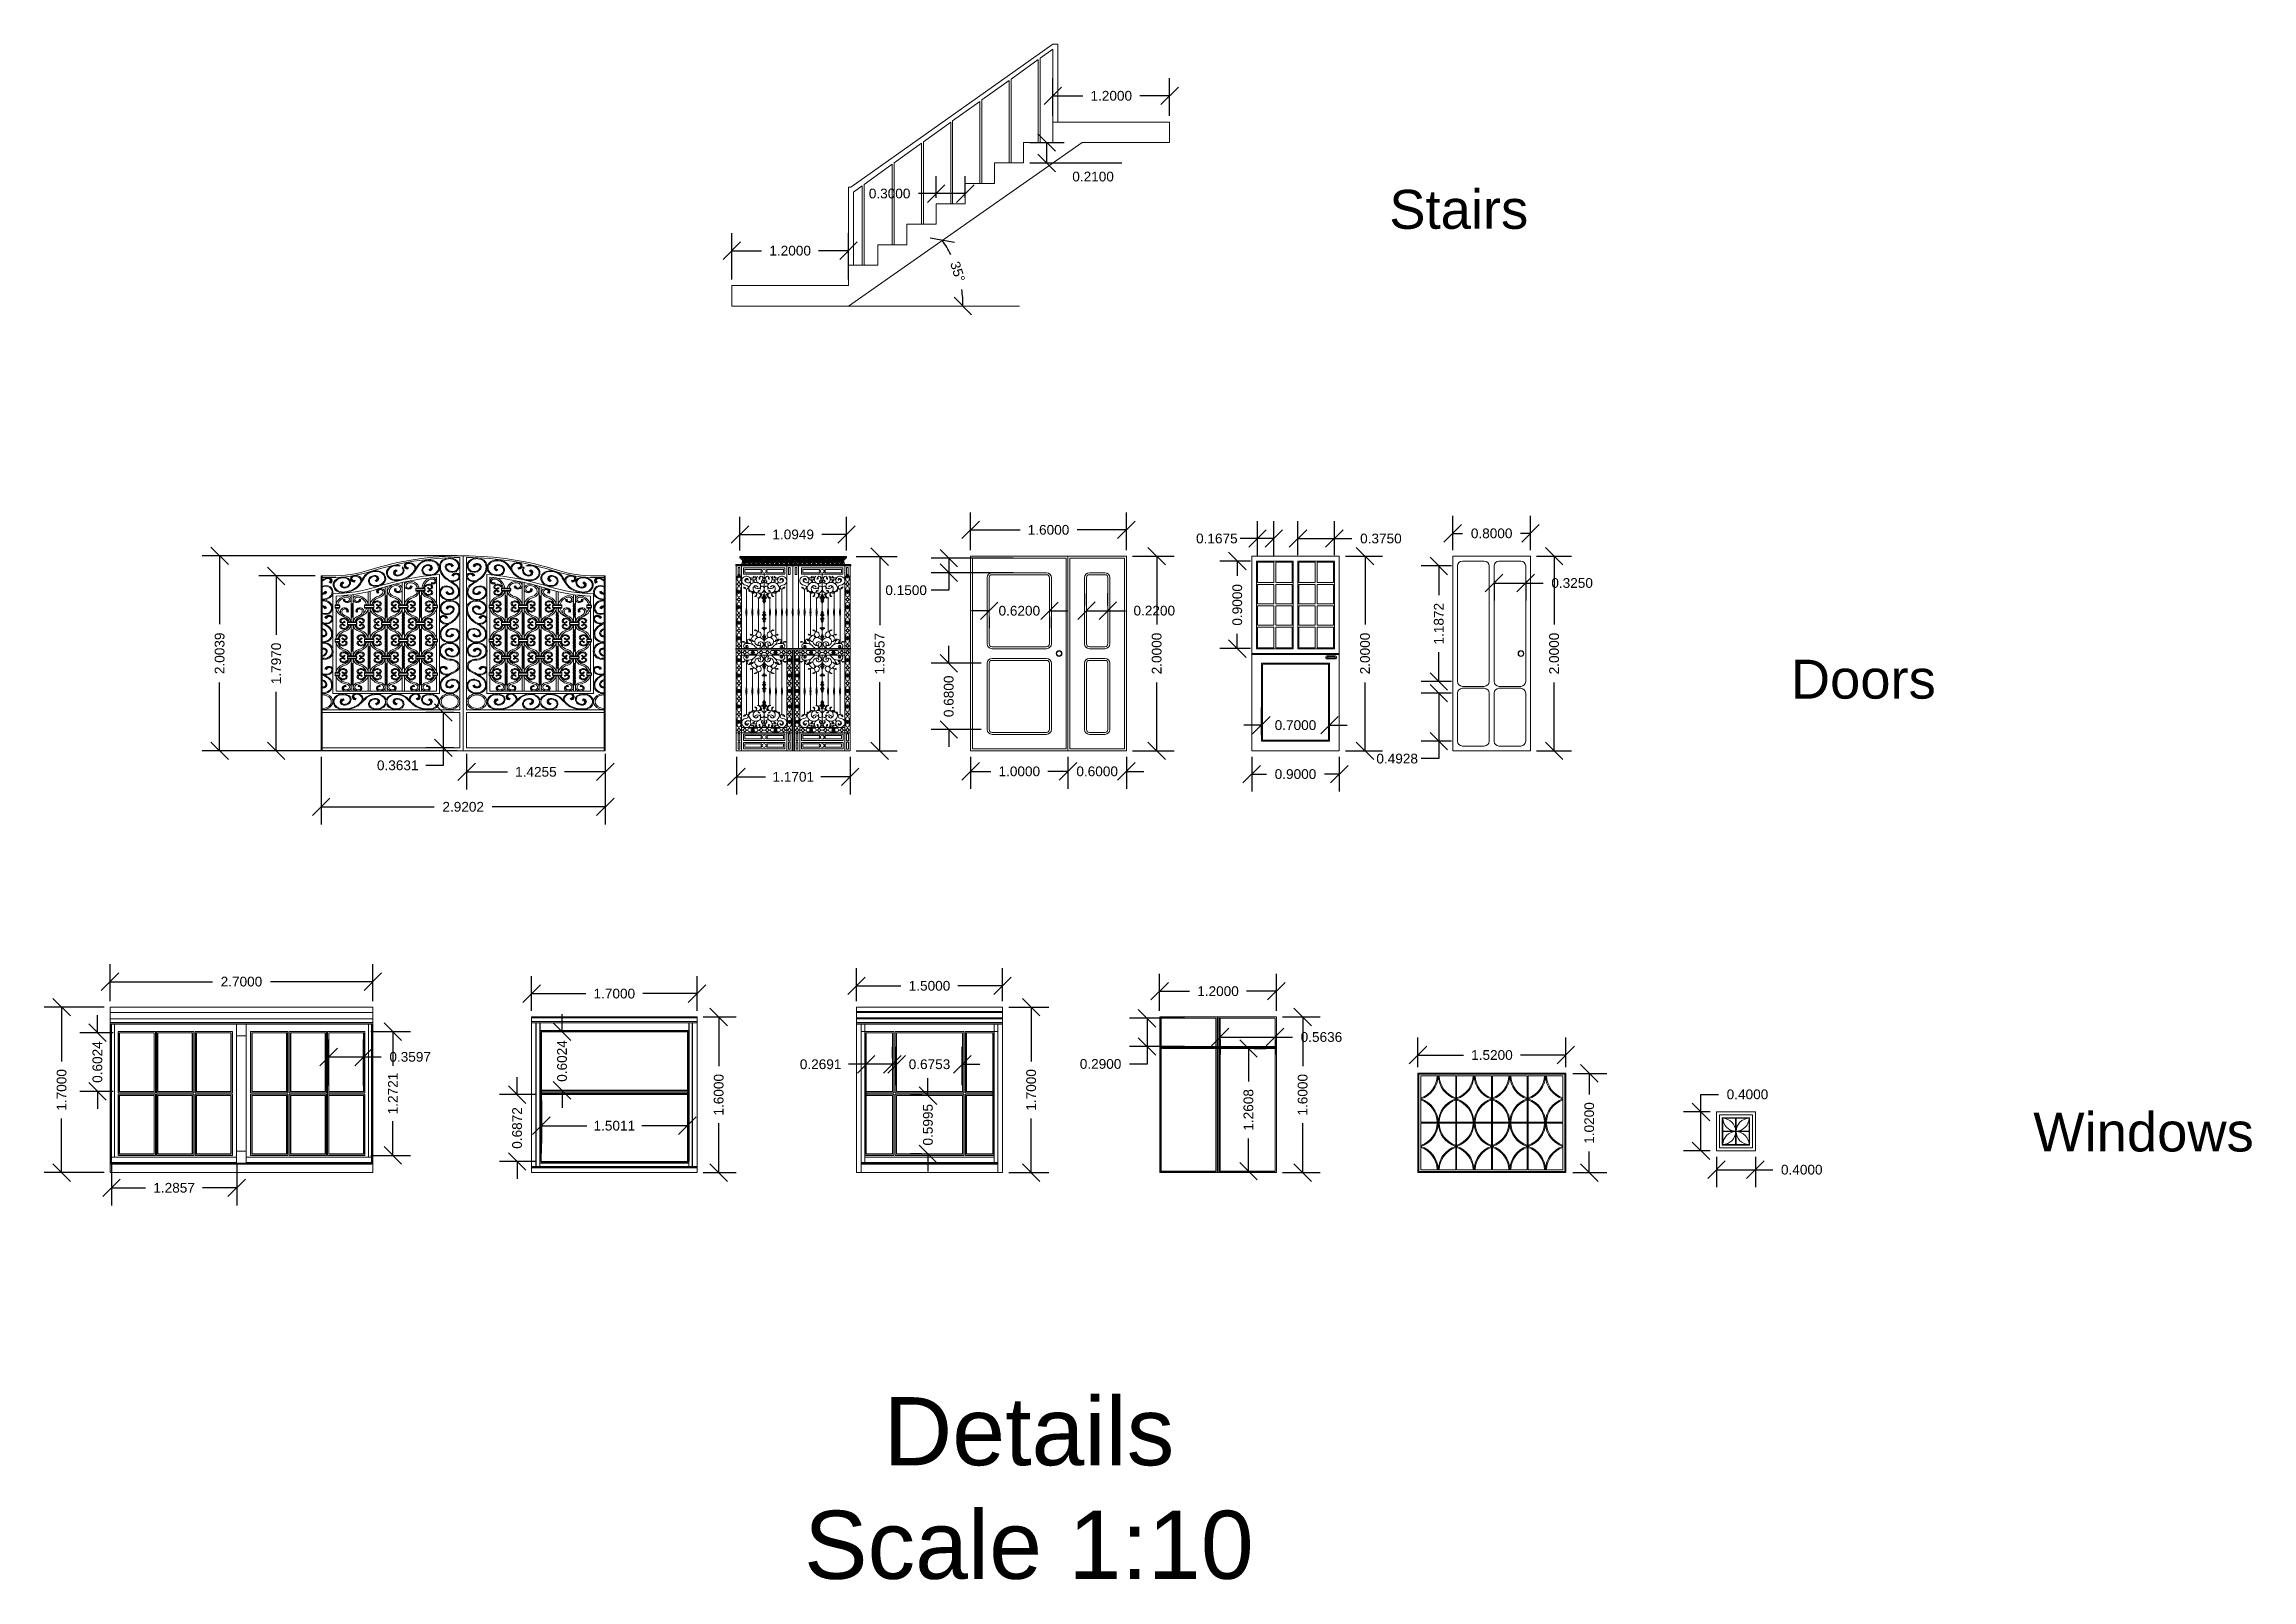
# Model space of a CAD drawing. Header units: inches. Extents: x 16.4 to 39.1, y 11.1 to 26.9.
import ezdxf

# ---------------------------------------------------------------- set-up
doc = ezdxf.new("R2010")
doc.units = ezdxf.units.IN
doc.header["$MEASUREMENT"] = 0
doc.layers.add('wall', color=5, linetype='Continuous')
doc.styles.get("Standard").update_dxf_attribs({"font": 'arial.ttf'})
doc.dimstyles.get("Standard").update_dxf_attribs({"dimtxt": 0.1, "dimasz": 0.18, "dimexe": 0.18, "dimexo": 0.0625, "dimgap": 0.09, "dimtad": 0, "dimtoh": 1, "dimdec": 4, "dimzin": 0, "dimdsep": 46, "dimtxsty": 'Standard', "dimblk": 'OBLIQUE', "dimcen": 0.09, "dimadec": 0, "dimazin": 0, "dimtfac": 1, "dimtdec": 4, "dimtofl": 0, "dimtmove": 0, "dimatfit": 3, "dimldrblk": 'OBLIQUE', "dimfxl": 1, "dimtolj": 1, "dimtzin": 0, "dimarcsym": 0})

msp = doc.modelspace()

# ---------------------------------------------------------------- texts
at = {"lineweight": 9}
for s, width, insert, char_height, attachment_point in [('Stairs', 1.9124802, (30.24687, 25.35795), 0.4, 1), ('Doors', 1.9124802, (34.37316, 20.53154), 0.4, 1), ('Windows', 0.7292191, (36.86495, 15.87948), 0.4, 1), ('Details\\PScale 1:10', 4.6229578, (26.5435, 12.01757), 0.7, 5)]:
    msp.add_mtext_dynamic_manual_height_columns(s, width=width, gutter_width=1, heights=[0], dxfattribs=dict(at, insert=insert, char_height=char_height, attachment_point=attachment_point))

# ---------------------------------------------------------------- blocks, each defined once
blk = doc.blocks.new('_Oblique')
at = {"color": 0, "linetype": 'ByBlock', "lineweight": -2}
blk.add_line((-0.5, -0.5), (0.5, 0.5), dxfattribs=at)
blk = doc.blocks.new('*D2')
at = {"color": 0, "lineweight": -2, "transparency": 16777216}
for p, q in [((20.668, 21.599), (18.047, 21.599)), ((18.227, 21.599), (18.227, 20.895)), ((18.227, 19.595), (18.227, 20.298)), ((20.668, 19.595), (18.047, 19.595))]:
    blk.add_line(p, q, dxfattribs=at)
at = {"layer": 'Defpoints', "color": 0, "lineweight": 9, "transparency": 16777216}
for p in [(18.227, 21.599), (20.73, 21.599), (20.73, 19.595)]:
    blk.add_point(p, dxfattribs=at)
at = {"color": 0, "lineweight": -2, "transparency": 16777216, "xscale": 0.18, "yscale": 0.18, "zscale": 0.18}
for p, rotation in [((18.227, 21.599), 90), ((18.227, 19.595), 270)]:
    blk.add_blockref('_Oblique', p, dxfattribs=dict(at, rotation=rotation))
at = {"color": 0, "lineweight": 9, "transparency": 16777216, "insert": (18.227, 20.597), "char_height": 0.1, "attachment_point": 5, "rotation": 90}
blk.add_mtext('\\A1;2.0039', dxfattribs=at)
blk = doc.blocks.new('*D3')
at = {"color": 0, "lineweight": -2, "transparency": 16777216}
for p, q in [((19.208, 21.392), (18.628, 21.392)), ((18.808, 21.392), (18.808, 20.786)), ((18.808, 19.595), (18.808, 20.201)), ((19.208, 19.595), (18.628, 19.595))]:
    blk.add_line(p, q, dxfattribs=at)
at = {"layer": 'Defpoints', "color": 0, "lineweight": 9, "transparency": 16777216}
for p in [(18.808, 21.392), (19.27, 21.392), (19.27, 19.595)]:
    blk.add_point(p, dxfattribs=at)
at = {"color": 0, "lineweight": -2, "transparency": 16777216, "xscale": 0.18, "yscale": 0.18, "zscale": 0.18}
for p, rotation in [((18.808, 21.392), 90), ((18.808, 19.595), 270)]:
    blk.add_blockref('_Oblique', p, dxfattribs=dict(at, rotation=rotation))
at = {"color": 0, "lineweight": 9, "transparency": 16777216, "insert": (18.808, 20.493), "char_height": 0.1, "attachment_point": 5, "rotation": 90}
blk.add_mtext('\\A1;1.7970', dxfattribs=at)
blk = doc.blocks.new('*D4')
at = {"color": 0, "lineweight": -2, "transparency": 16777216}
for p, q in [((20.633, 19.989), (20.345, 19.989)), ((20.525, 19.989), (20.525, 19.626)), ((20.633, 19.626), (20.345, 19.626)), ((20.525, 19.626), (20.525, 19.446)), ((20.525, 19.446), (20.345, 19.446))]:
    blk.add_line(p, q, dxfattribs=at)
at = {"layer": 'Defpoints', "color": 0, "lineweight": 9, "transparency": 16777216}
for p in [(20.696, 19.989), (20.525, 19.626), (20.696, 19.626)]:
    blk.add_point(p, dxfattribs=at)
at = {"color": 0, "lineweight": -2, "transparency": 16777216, "xscale": 0.18, "yscale": 0.18, "zscale": 0.18}
for p, rotation in [((20.525, 19.989), 90), ((20.525, 19.626), 270)]:
    blk.add_blockref('_Oblique', p, dxfattribs=dict(at, rotation=rotation))
at = {"color": 0, "lineweight": 9, "transparency": 16777216, "insert": (20.057, 19.446), "char_height": 0.1, "attachment_point": 5}
blk.add_mtext('\\A1;0.3631', dxfattribs=at)
blk = doc.blocks.new('*D5')
at = {"color": 0, "lineweight": -2, "transparency": 16777216}
for p, q in [((24.769, 21.59), (25.19, 21.59)), ((25.01, 21.59), (25.01, 20.885)), ((25.01, 19.595), (25.01, 20.3)), ((24.769, 19.595), (25.19, 19.595))]:
    blk.add_line(p, q, dxfattribs=at)
at = {"layer": 'Defpoints', "color": 0, "lineweight": 9, "transparency": 16777216}
for p in [(24.707, 21.59), (25.01, 21.59), (24.707, 19.595)]:
    blk.add_point(p, dxfattribs=at)
at = {"color": 0, "lineweight": -2, "transparency": 16777216, "xscale": 0.18, "yscale": 0.18, "zscale": 0.18}
for p, rotation in [((25.01, 21.59), 90), ((25.01, 19.595), 270)]:
    blk.add_blockref('_Oblique', p, dxfattribs=dict(at, rotation=rotation))
at = {"color": 0, "lineweight": 9, "transparency": 16777216, "insert": (25.01, 20.593), "char_height": 0.1, "attachment_point": 5, "rotation": 90}
blk.add_mtext('\\A1;1.9957', dxfattribs=at)
blk = doc.blocks.new('*D6')
at = {"color": 0, "lineweight": -2, "transparency": 16777216}
for p, q in [((19.27, 19.532), (19.27, 18.84)), ((22.19, 19.532), (22.19, 18.84)), ((19.27, 19.02), (20.432, 19.02)), ((22.19, 19.02), (21.028, 19.02))]:
    blk.add_line(p, q, dxfattribs=at)
at = {"layer": 'Defpoints', "color": 0, "lineweight": 9, "transparency": 16777216}
for p in [(19.27, 19.595), (22.19, 19.595), (19.27, 19.02)]:
    blk.add_point(p, dxfattribs=at)
at = {"color": 0, "lineweight": -2, "transparency": 16777216, "xscale": 0.18, "yscale": 0.18, "zscale": 0.18, "rotation": 180}
blk.add_blockref('_Oblique', (19.27, 19.02), dxfattribs=at)
at = {"color": 0, "lineweight": -2, "transparency": 16777216, "xscale": 0.18, "yscale": 0.18, "zscale": 0.18}
blk.add_blockref('_Oblique', (22.19, 19.02), dxfattribs=at)
at = {"color": 0, "lineweight": 9, "transparency": 16777216, "insert": (20.73, 19.02), "char_height": 0.1, "attachment_point": 5}
blk.add_mtext('\\A1;2.9202', dxfattribs=at)
blk = doc.blocks.new('*D7')
at = {"color": 0, "lineweight": -2, "transparency": 16777216}
for p, q in [((20.765, 19.564), (20.765, 19.199)), ((22.19, 19.564), (22.19, 19.199)), ((20.765, 19.379), (21.184, 19.379)), ((22.19, 19.379), (21.771, 19.379))]:
    blk.add_line(p, q, dxfattribs=at)
at = {"layer": 'Defpoints', "color": 0, "lineweight": 9, "transparency": 16777216}
for p in [(20.765, 19.626), (22.19, 19.626), (22.19, 19.379)]:
    blk.add_point(p, dxfattribs=at)
at = {"color": 0, "lineweight": -2, "transparency": 16777216, "xscale": 0.18, "yscale": 0.18, "zscale": 0.18, "rotation": 180}
blk.add_blockref('_Oblique', (20.765, 19.379), dxfattribs=at)
at = {"color": 0, "lineweight": -2, "transparency": 16777216, "xscale": 0.18, "yscale": 0.18, "zscale": 0.18}
blk.add_blockref('_Oblique', (22.19, 19.379), dxfattribs=at)
at = {"color": 0, "lineweight": 9, "transparency": 16777216, "insert": (21.477, 19.379), "char_height": 0.1, "attachment_point": 5}
blk.add_mtext('\\A1;1.4255', dxfattribs=at)
blk = doc.blocks.new('*D8')
at = {"color": 0, "lineweight": -2, "transparency": 16777216}
for p, q in [((23.537, 19.532), (23.537, 19.148)), ((24.707, 19.532), (24.707, 19.148)), ((23.537, 19.328), (23.838, 19.328)), ((24.707, 19.328), (24.405, 19.328))]:
    blk.add_line(p, q, dxfattribs=at)
at = {"layer": 'Defpoints', "color": 0, "lineweight": 9, "transparency": 16777216}
for p in [(23.537, 19.595), (24.707, 19.595), (24.707, 19.328)]:
    blk.add_point(p, dxfattribs=at)
at = {"color": 0, "lineweight": -2, "transparency": 16777216, "xscale": 0.18, "yscale": 0.18, "zscale": 0.18, "rotation": 180}
blk.add_blockref('_Oblique', (23.537, 19.328), dxfattribs=at)
at = {"color": 0, "lineweight": -2, "transparency": 16777216, "xscale": 0.18, "yscale": 0.18, "zscale": 0.18}
blk.add_blockref('_Oblique', (24.707, 19.328), dxfattribs=at)
at = {"color": 0, "lineweight": 9, "transparency": 16777216, "insert": (24.122, 19.328), "char_height": 0.1, "attachment_point": 5}
blk.add_mtext('\\A1;1.1701', dxfattribs=at)
blk = doc.blocks.new('*D9')
at = {"color": 0, "lineweight": -2, "transparency": 16777216}
for p, q in [((23.574, 21.653), (23.574, 21.998)), ((23.574, 21.818), (23.828, 21.818)), ((24.669, 21.818), (24.414, 21.818)), ((24.669, 21.653), (24.669, 21.998))]:
    blk.add_line(p, q, dxfattribs=at)
at = {"layer": 'Defpoints', "color": 0, "lineweight": 9, "transparency": 16777216}
for p in [(24.669, 21.818), (23.574, 21.59), (24.669, 21.59)]:
    blk.add_point(p, dxfattribs=at)
at = {"color": 0, "lineweight": -2, "transparency": 16777216, "xscale": 0.18, "yscale": 0.18, "zscale": 0.18, "rotation": 180}
blk.add_blockref('_Oblique', (23.574, 21.818), dxfattribs=at)
at = {"color": 0, "lineweight": -2, "transparency": 16777216, "xscale": 0.18, "yscale": 0.18, "zscale": 0.18}
blk.add_blockref('_Oblique', (24.669, 21.818), dxfattribs=at)
at = {"color": 0, "lineweight": 9, "transparency": 16777216, "insert": (24.121, 21.818), "char_height": 0.1, "attachment_point": 5}
blk.add_mtext('\\A1;1.0949', dxfattribs=at)
blk = doc.blocks.new('*D10')
at = {"color": 0, "lineweight": -2, "transparency": 16777216}
for p, q in [((27.607, 21.595), (28.037, 21.595)), ((27.857, 21.595), (27.857, 20.893)), ((27.857, 19.595), (27.857, 20.296)), ((27.607, 19.595), (28.037, 19.595))]:
    blk.add_line(p, q, dxfattribs=at)
at = {"layer": 'Defpoints', "color": 0, "lineweight": 9, "transparency": 16777216}
for p in [(27.545, 21.595), (27.545, 19.595), (27.857, 19.595)]:
    blk.add_point(p, dxfattribs=at)
at = {"color": 0, "lineweight": -2, "transparency": 16777216, "xscale": 0.18, "yscale": 0.18, "zscale": 0.18}
for p, rotation in [((27.857, 21.595), 90), ((27.857, 19.595), 270)]:
    blk.add_blockref('_Oblique', p, dxfattribs=dict(at, rotation=rotation))
at = {"color": 0, "lineweight": 9, "transparency": 16777216, "insert": (27.857, 20.595), "char_height": 0.1, "attachment_point": 5, "rotation": 90}
blk.add_mtext('\\A1;2.0000', dxfattribs=at)
blk = doc.blocks.new('*D11')
at = {"color": 0, "lineweight": -2, "transparency": 16777216}
for p, q in [((25.945, 21.657), (25.945, 22.045)), ((27.545, 21.657), (27.545, 22.045)), ((25.945, 21.865), (26.452, 21.865)), ((27.545, 21.865), (27.038, 21.865))]:
    blk.add_line(p, q, dxfattribs=at)
at = {"layer": 'Defpoints', "color": 0, "lineweight": 9, "transparency": 16777216}
for p in [(27.545, 21.865), (25.945, 21.595), (27.545, 21.595)]:
    blk.add_point(p, dxfattribs=at)
at = {"color": 0, "lineweight": -2, "transparency": 16777216, "xscale": 0.18, "yscale": 0.18, "zscale": 0.18, "rotation": 180}
blk.add_blockref('_Oblique', (25.945, 21.865), dxfattribs=at)
at = {"color": 0, "lineweight": -2, "transparency": 16777216, "xscale": 0.18, "yscale": 0.18, "zscale": 0.18}
blk.add_blockref('_Oblique', (27.545, 21.865), dxfattribs=at)
at = {"color": 0, "lineweight": 9, "transparency": 16777216, "insert": (26.745, 21.865), "char_height": 0.1, "attachment_point": 5}
blk.add_mtext('\\A1;1.6000', dxfattribs=at)
blk = doc.blocks.new('*D12')
at = {"color": 0, "lineweight": -2, "transparency": 16777216}
for p, q in [((26.135, 21.034), (25.955, 21.034)), ((26.135, 20.972), (26.135, 20.854)), ((26.755, 21.034), (26.935, 21.034)), ((26.755, 20.972), (26.755, 20.854))]:
    blk.add_line(p, q, dxfattribs=at)
at = {"layer": 'Defpoints', "color": 0, "lineweight": 9, "transparency": 16777216}
for p in [(26.135, 21.035), (26.755, 21.035), (26.755, 21.034)]:
    blk.add_point(p, dxfattribs=at)
at = {"color": 0, "lineweight": -2, "transparency": 16777216, "xscale": 0.18, "yscale": 0.18, "zscale": 0.18}
blk.add_blockref('_Oblique', (26.135, 21.034), dxfattribs=at)
at = {"color": 0, "lineweight": -2, "transparency": 16777216, "xscale": 0.18, "yscale": 0.18, "zscale": 0.18, "rotation": 180}
blk.add_blockref('_Oblique', (26.755, 21.034), dxfattribs=at)
at = {"color": 0, "lineweight": 9, "transparency": 16777216, "insert": (26.445, 21.034), "char_height": 0.1, "attachment_point": 5}
blk.add_mtext('\\A1;0.6200', dxfattribs=at)
blk = doc.blocks.new('*D13')
at = {"color": 0, "lineweight": -2, "transparency": 16777216}
for p, q in [((27.135, 21.088), (27.135, 21.215)), ((27.355, 21.088), (27.355, 21.215)), ((27.135, 21.035), (27.355, 21.035)), ((27.355, 21.035), (27.535, 21.035))]:
    blk.add_line(p, q, dxfattribs=at)
at = {"layer": 'Defpoints', "color": 0, "lineweight": 9, "transparency": 16777216}
for p in [(27.135, 21.026), (27.355, 21.035), (27.355, 21.026)]:
    blk.add_point(p, dxfattribs=at)
at = {"color": 0, "lineweight": -2, "transparency": 16777216, "xscale": 0.18, "yscale": 0.18, "zscale": 0.18, "rotation": 180}
blk.add_blockref('_Oblique', (27.135, 21.035), dxfattribs=at)
at = {"color": 0, "lineweight": -2, "transparency": 16777216, "xscale": 0.18, "yscale": 0.18, "zscale": 0.18}
blk.add_blockref('_Oblique', (27.355, 21.035), dxfattribs=at)
at = {"color": 0, "lineweight": 9, "transparency": 16777216, "insert": (27.832, 21.035), "char_height": 0.1, "attachment_point": 5}
blk.add_mtext('\\A1;0.2200', dxfattribs=at)
blk = doc.blocks.new('*D14')
at = {"color": 0, "lineweight": -2, "transparency": 16777216}
for p, q in [((25.945, 19.532), (25.945, 19.204)), ((26.945, 19.532), (26.945, 19.204)), ((25.945, 19.384), (26.152, 19.384)), ((26.945, 19.384), (26.738, 19.384))]:
    blk.add_line(p, q, dxfattribs=at)
at = {"layer": 'Defpoints', "color": 0, "lineweight": 9, "transparency": 16777216}
for p in [(25.945, 19.595), (26.945, 19.595), (26.945, 19.384)]:
    blk.add_point(p, dxfattribs=at)
at = {"color": 0, "lineweight": -2, "transparency": 16777216, "xscale": 0.18, "yscale": 0.18, "zscale": 0.18, "rotation": 180}
blk.add_blockref('_Oblique', (25.945, 19.384), dxfattribs=at)
at = {"color": 0, "lineweight": -2, "transparency": 16777216, "xscale": 0.18, "yscale": 0.18, "zscale": 0.18}
blk.add_blockref('_Oblique', (26.945, 19.384), dxfattribs=at)
at = {"color": 0, "lineweight": 9, "transparency": 16777216, "insert": (26.445, 19.384), "char_height": 0.1, "attachment_point": 5}
blk.add_mtext('\\A1;1.0000', dxfattribs=at)
blk = doc.blocks.new('*D15')
at = {"color": 0, "lineweight": -2, "transparency": 16777216}
for p, q in [((26.945, 19.532), (26.945, 19.204)), ((27.545, 19.532), (27.545, 19.204)), ((26.945, 19.384), (26.765, 19.384)), ((27.545, 19.384), (27.725, 19.384))]:
    blk.add_line(p, q, dxfattribs=at)
at = {"layer": 'Defpoints', "color": 0, "lineweight": 9, "transparency": 16777216}
for p in [(26.945, 19.595), (27.545, 19.595), (26.945, 19.384)]:
    blk.add_point(p, dxfattribs=at)
at = {"color": 0, "lineweight": -2, "transparency": 16777216, "xscale": 0.18, "yscale": 0.18, "zscale": 0.18}
blk.add_blockref('_Oblique', (26.945, 19.384), dxfattribs=at)
at = {"color": 0, "lineweight": -2, "transparency": 16777216, "xscale": 0.18, "yscale": 0.18, "zscale": 0.18, "rotation": 180}
blk.add_blockref('_Oblique', (27.545, 19.384), dxfattribs=at)
at = {"color": 0, "lineweight": 9, "transparency": 16777216, "insert": (27.245, 19.384), "char_height": 0.1, "attachment_point": 5}
blk.add_mtext('\\A1;0.6000', dxfattribs=at)
blk = doc.blocks.new('*D16')
at = {"color": 0, "lineweight": -2, "transparency": 16777216}
for p, q in [((25.72, 20.495), (25.72, 20.675)), ((26.052, 20.495), (25.54, 20.495)), ((26.052, 19.815), (25.54, 19.815)), ((25.72, 19.815), (25.72, 19.635))]:
    blk.add_line(p, q, dxfattribs=at)
at = {"layer": 'Defpoints', "color": 0, "lineweight": 9, "transparency": 16777216}
for p in [(26.115, 20.495), (25.72, 19.815), (26.115, 19.815)]:
    blk.add_point(p, dxfattribs=at)
at = {"color": 0, "lineweight": -2, "transparency": 16777216, "xscale": 0.18, "yscale": 0.18, "zscale": 0.18}
for p, rotation in [((25.72, 20.495), 270), ((25.72, 19.815), 90)]:
    blk.add_blockref('_Oblique', p, dxfattribs=dict(at, rotation=rotation))
at = {"color": 0, "lineweight": 9, "transparency": 16777216, "insert": (25.72, 20.155), "char_height": 0.1, "attachment_point": 5, "rotation": 90}
blk.add_mtext('\\A1;0.6800', dxfattribs=at)
blk = doc.blocks.new('*D17')
at = {"color": 0, "lineweight": -2, "transparency": 16777216}
for p, q in [((29.796, 21.595), (30.178, 21.595)), ((29.998, 21.595), (29.998, 20.893)), ((29.998, 19.595), (29.998, 20.296)), ((29.796, 19.595), (30.178, 19.595))]:
    blk.add_line(p, q, dxfattribs=at)
at = {"layer": 'Defpoints', "color": 0, "lineweight": 9, "transparency": 16777216}
for p in [(29.733, 21.595), (29.733, 19.595), (29.998, 19.595)]:
    blk.add_point(p, dxfattribs=at)
at = {"color": 0, "lineweight": -2, "transparency": 16777216, "xscale": 0.18, "yscale": 0.18, "zscale": 0.18}
for p, rotation in [((29.998, 21.595), 90), ((29.998, 19.595), 270)]:
    blk.add_blockref('_Oblique', p, dxfattribs=dict(at, rotation=rotation))
at = {"color": 0, "lineweight": 9, "transparency": 16777216, "insert": (29.998, 20.595), "char_height": 0.1, "attachment_point": 5, "rotation": 90}
blk.add_mtext('\\A1;2.0000', dxfattribs=at)
blk = doc.blocks.new('*D18')
at = {"color": 0, "lineweight": -2, "transparency": 16777216}
for p, q in [((28.833, 19.532), (28.833, 19.176)), ((29.733, 19.532), (29.733, 19.176)), ((28.833, 19.356), (28.986, 19.356)), ((29.733, 19.356), (29.581, 19.356))]:
    blk.add_line(p, q, dxfattribs=at)
at = {"layer": 'Defpoints', "color": 0, "lineweight": 9, "transparency": 16777216}
for p in [(28.833, 19.595), (29.733, 19.595), (29.733, 19.356)]:
    blk.add_point(p, dxfattribs=at)
at = {"color": 0, "lineweight": -2, "transparency": 16777216, "xscale": 0.18, "yscale": 0.18, "zscale": 0.18, "rotation": 180}
blk.add_blockref('_Oblique', (28.833, 19.356), dxfattribs=at)
at = {"color": 0, "lineweight": -2, "transparency": 16777216, "xscale": 0.18, "yscale": 0.18, "zscale": 0.18}
blk.add_blockref('_Oblique', (29.733, 19.356), dxfattribs=at)
at = {"color": 0, "lineweight": 9, "transparency": 16777216, "insert": (29.283, 19.356), "char_height": 0.1, "attachment_point": 5}
blk.add_mtext('\\A1;0.9000', dxfattribs=at)
blk = doc.blocks.new('*D19')
at = {"color": 0, "lineweight": -2, "transparency": 16777216}
for p, q in [((28.933, 19.757), (28.933, 20.039)), ((29.633, 19.757), (29.633, 20.039)), ((28.933, 19.859), (28.753, 19.859)), ((29.633, 19.859), (29.813, 19.859))]:
    blk.add_line(p, q, dxfattribs=at)
at = {"layer": 'Defpoints', "color": 0, "lineweight": 9, "transparency": 16777216}
for p in [(29.633, 19.859), (28.933, 19.695), (29.633, 19.695)]:
    blk.add_point(p, dxfattribs=at)
at = {"color": 0, "lineweight": -2, "transparency": 16777216, "xscale": 0.18, "yscale": 0.18, "zscale": 0.18}
blk.add_blockref('_Oblique', (28.933, 19.859), dxfattribs=at)
at = {"color": 0, "lineweight": -2, "transparency": 16777216, "xscale": 0.18, "yscale": 0.18, "zscale": 0.18, "rotation": 180}
blk.add_blockref('_Oblique', (29.633, 19.859), dxfattribs=at)
at = {"color": 0, "lineweight": 9, "transparency": 16777216, "insert": (29.283, 19.859), "char_height": 0.1, "attachment_point": 5}
blk.add_mtext('\\A1;0.7000', dxfattribs=at)
blk = doc.blocks.new('*D20')
at = {"color": 0, "lineweight": -2, "transparency": 16777216}
for p, q in [((28.821, 21.545), (28.505, 21.545)), ((28.685, 21.545), (28.685, 21.392)), ((28.685, 20.645), (28.685, 20.797)), ((28.821, 20.645), (28.505, 20.645))]:
    blk.add_line(p, q, dxfattribs=at)
at = {"layer": 'Defpoints', "color": 0, "lineweight": 9, "transparency": 16777216}
for p in [(28.883, 21.545), (28.685, 20.645), (28.883, 20.645)]:
    blk.add_point(p, dxfattribs=at)
at = {"color": 0, "lineweight": -2, "transparency": 16777216, "xscale": 0.18, "yscale": 0.18, "zscale": 0.18}
for p, rotation in [((28.685, 21.545), 90), ((28.685, 20.645), 270)]:
    blk.add_blockref('_Oblique', p, dxfattribs=dict(at, rotation=rotation))
at = {"color": 0, "lineweight": 9, "transparency": 16777216, "insert": (28.685, 21.095), "char_height": 0.1, "attachment_point": 5, "rotation": 90}
blk.add_mtext('\\A1;0.9000', dxfattribs=at)
blk = doc.blocks.new('*D21')
at = {"color": 0, "lineweight": -2, "transparency": 16777216}
for p, q in [((29.308, 21.607), (29.308, 21.956)), ((29.683, 21.607), (29.683, 21.956)), ((29.308, 21.776), (29.683, 21.776)), ((29.683, 21.776), (29.863, 21.776))]:
    blk.add_line(p, q, dxfattribs=at)
at = {"layer": 'Defpoints', "color": 0, "lineweight": 9, "transparency": 16777216}
for p in [(29.683, 21.776), (29.308, 21.545), (29.683, 21.545)]:
    blk.add_point(p, dxfattribs=at)
at = {"color": 0, "lineweight": -2, "transparency": 16777216, "xscale": 0.18, "yscale": 0.18, "zscale": 0.18, "rotation": 180}
blk.add_blockref('_Oblique', (29.308, 21.776), dxfattribs=at)
at = {"color": 0, "lineweight": -2, "transparency": 16777216, "xscale": 0.18, "yscale": 0.18, "zscale": 0.18}
blk.add_blockref('_Oblique', (29.683, 21.776), dxfattribs=at)
at = {"color": 0, "lineweight": 9, "transparency": 16777216, "insert": (30.161, 21.776), "char_height": 0.1, "attachment_point": 5}
blk.add_mtext('\\A1;0.3750', dxfattribs=at)
blk = doc.blocks.new('*D22')
at = {"color": 0, "lineweight": -2, "transparency": 16777216}
for p, q in [((28.893, 21.597), (28.893, 21.956)), ((29.061, 21.597), (29.061, 21.956)), ((28.893, 21.776), (28.713, 21.776)), ((29.061, 21.776), (28.893, 21.776))]:
    blk.add_line(p, q, dxfattribs=at)
at = {"layer": 'Defpoints', "color": 0, "lineweight": 9, "transparency": 16777216}
for p in [(28.893, 21.776), (28.893, 21.535), (29.061, 21.535)]:
    blk.add_point(p, dxfattribs=at)
at = {"color": 0, "lineweight": -2, "transparency": 16777216, "xscale": 0.18, "yscale": 0.18, "zscale": 0.18, "rotation": 180}
blk.add_blockref('_Oblique', (28.893, 21.776), dxfattribs=at)
at = {"color": 0, "lineweight": -2, "transparency": 16777216, "xscale": 0.18, "yscale": 0.18, "zscale": 0.18}
blk.add_blockref('_Oblique', (29.061, 21.776), dxfattribs=at)
at = {"color": 0, "lineweight": 9, "transparency": 16777216, "insert": (28.475, 21.776), "char_height": 0.1, "attachment_point": 5}
blk.add_mtext('\\A1;0.1675', dxfattribs=at)
blk = doc.blocks.new('*D23')
at = {"color": 0, "lineweight": -2, "transparency": 16777216}
for p, q in [((31.761, 21.595), (32.121, 21.595)), ((31.941, 21.595), (31.941, 20.893)), ((31.941, 19.595), (31.941, 20.296)), ((31.761, 19.595), (32.121, 19.595))]:
    blk.add_line(p, q, dxfattribs=at)
at = {"layer": 'Defpoints', "color": 0, "lineweight": 9, "transparency": 16777216}
for p in [(31.699, 21.595), (31.699, 19.595), (31.941, 19.595)]:
    blk.add_point(p, dxfattribs=at)
at = {"color": 0, "lineweight": -2, "transparency": 16777216, "xscale": 0.18, "yscale": 0.18, "zscale": 0.18}
for p, rotation in [((31.941, 21.595), 90), ((31.941, 19.595), 270)]:
    blk.add_blockref('_Oblique', p, dxfattribs=dict(at, rotation=rotation))
at = {"color": 0, "lineweight": 9, "transparency": 16777216, "insert": (31.941, 20.595), "char_height": 0.1, "attachment_point": 5, "rotation": 90}
blk.add_mtext('\\A1;2.0000', dxfattribs=at)
blk = doc.blocks.new('*D24')
at = {"color": 0, "lineweight": -2, "transparency": 16777216}
for p, q in [((30.899, 21.657), (30.899, 22.009)), ((31.699, 21.657), (31.699, 22.009)), ((30.899, 21.829), (31.001, 21.829)), ((31.699, 21.829), (31.596, 21.829))]:
    blk.add_line(p, q, dxfattribs=at)
at = {"layer": 'Defpoints', "color": 0, "lineweight": 9, "transparency": 16777216}
for p in [(31.699, 21.829), (30.899, 21.595), (31.699, 21.595)]:
    blk.add_point(p, dxfattribs=at)
at = {"color": 0, "lineweight": -2, "transparency": 16777216, "xscale": 0.18, "yscale": 0.18, "zscale": 0.18, "rotation": 180}
blk.add_blockref('_Oblique', (30.899, 21.829), dxfattribs=at)
at = {"color": 0, "lineweight": -2, "transparency": 16777216, "xscale": 0.18, "yscale": 0.18, "zscale": 0.18}
blk.add_blockref('_Oblique', (31.699, 21.829), dxfattribs=at)
at = {"color": 0, "lineweight": 9, "transparency": 16777216, "insert": (31.299, 21.829), "char_height": 0.1, "attachment_point": 5}
blk.add_mtext('\\A1;0.8000', dxfattribs=at)
blk = doc.blocks.new('*D25')
at = {"color": 0, "lineweight": -2, "transparency": 16777216}
for p, q in [((31.324, 21.341), (31.324, 21.139)), ((31.649, 21.341), (31.649, 21.139)), ((31.324, 21.319), (31.649, 21.319)), ((31.649, 21.319), (31.829, 21.319))]:
    blk.add_line(p, q, dxfattribs=at)
at = {"layer": 'Defpoints', "color": 0, "lineweight": 9, "transparency": 16777216}
for p in [(31.324, 21.404), (31.649, 21.404), (31.649, 21.319)]:
    blk.add_point(p, dxfattribs=at)
at = {"color": 0, "lineweight": -2, "transparency": 16777216, "xscale": 0.18, "yscale": 0.18, "zscale": 0.18, "rotation": 180}
blk.add_blockref('_Oblique', (31.324, 21.319), dxfattribs=at)
at = {"color": 0, "lineweight": -2, "transparency": 16777216, "xscale": 0.18, "yscale": 0.18, "zscale": 0.18}
blk.add_blockref('_Oblique', (31.649, 21.319), dxfattribs=at)
at = {"color": 0, "lineweight": 9, "transparency": 16777216, "insert": (32.126, 21.319), "char_height": 0.1, "attachment_point": 5}
blk.add_mtext('\\A1;0.3250', dxfattribs=at)
blk = doc.blocks.new('*D26')
at = {"color": 0, "lineweight": -2, "transparency": 16777216}
for p, q in [((30.886, 21.495), (30.576, 21.495)), ((30.756, 21.495), (30.756, 21.193)), ((30.756, 20.307), (30.756, 20.609)), ((30.886, 20.307), (30.576, 20.307))]:
    blk.add_line(p, q, dxfattribs=at)
at = {"layer": 'Defpoints', "color": 0, "lineweight": 9, "transparency": 16777216}
for p in [(30.949, 21.495), (30.756, 20.307), (30.949, 20.307)]:
    blk.add_point(p, dxfattribs=at)
at = {"color": 0, "lineweight": -2, "transparency": 16777216, "xscale": 0.18, "yscale": 0.18, "zscale": 0.18}
for p, rotation in [((30.756, 21.495), 90), ((30.756, 20.307), 270)]:
    blk.add_blockref('_Oblique', p, dxfattribs=dict(at, rotation=rotation))
at = {"color": 0, "lineweight": 9, "transparency": 16777216, "insert": (30.756, 20.901), "char_height": 0.1, "attachment_point": 5, "rotation": 90}
blk.add_mtext('\\A1;1.1872', dxfattribs=at)
blk = doc.blocks.new('*D27')
at = {"color": 0, "lineweight": -2, "transparency": 16777216}
for p, q in [((30.886, 20.187), (30.576, 20.187)), ((30.756, 20.187), (30.756, 19.695)), ((30.886, 19.695), (30.576, 19.695)), ((30.756, 19.515), (30.576, 19.515)), ((30.756, 19.695), (30.756, 19.515))]:
    blk.add_line(p, q, dxfattribs=at)
at = {"layer": 'Defpoints', "color": 0, "lineweight": 9, "transparency": 16777216}
for p in [(30.949, 20.187), (30.756, 19.695), (30.949, 19.695)]:
    blk.add_point(p, dxfattribs=at)
at = {"color": 0, "lineweight": -2, "transparency": 16777216, "xscale": 0.18, "yscale": 0.18, "zscale": 0.18}
for p, rotation in [((30.756, 20.187), 90), ((30.756, 19.695), 270)]:
    blk.add_blockref('_Oblique', p, dxfattribs=dict(at, rotation=rotation))
at = {"color": 0, "lineweight": 9, "transparency": 16777216, "insert": (30.328, 19.515), "char_height": 0.1, "attachment_point": 5}
blk.add_mtext('\\A1;0.4928', dxfattribs=at)
blk = doc.blocks.new('*D28')
at = {"color": 0, "lineweight": -2, "transparency": 16777216}
for p, q in [((17.101, 17.025), (17.101, 17.404)), ((19.801, 17.025), (19.801, 17.404)), ((17.101, 17.224), (18.153, 17.224)), ((19.801, 17.224), (18.75, 17.224))]:
    blk.add_line(p, q, dxfattribs=at)
at = {"layer": 'Defpoints', "color": 0, "lineweight": 9, "transparency": 16777216}
for p in [(19.801, 17.224), (17.101, 16.962), (19.801, 16.962)]:
    blk.add_point(p, dxfattribs=at)
at = {"color": 0, "lineweight": -2, "transparency": 16777216, "xscale": 0.18, "yscale": 0.18, "zscale": 0.18, "rotation": 180}
blk.add_blockref('_Oblique', (17.101, 17.224), dxfattribs=at)
at = {"color": 0, "lineweight": -2, "transparency": 16777216, "xscale": 0.18, "yscale": 0.18, "zscale": 0.18}
blk.add_blockref('_Oblique', (19.801, 17.224), dxfattribs=at)
at = {"color": 0, "lineweight": 9, "transparency": 16777216, "insert": (18.451, 17.224), "char_height": 0.1, "attachment_point": 5}
blk.add_mtext('\\A1;2.7000', dxfattribs=at)
blk = doc.blocks.new('*D29')
at = {"color": 0, "lineweight": -2, "transparency": 16777216}
for p, q in [((17.116, 15.359), (17.116, 14.926)), ((18.402, 15.359), (18.402, 14.926)), ((17.116, 15.106), (17.466, 15.106)), ((18.402, 15.106), (18.052, 15.106))]:
    blk.add_line(p, q, dxfattribs=at)
at = {"layer": 'Defpoints', "color": 0, "lineweight": 9, "transparency": 16777216}
for p in [(17.116, 15.422), (18.402, 15.422), (18.402, 15.106)]:
    blk.add_point(p, dxfattribs=at)
at = {"color": 0, "lineweight": -2, "transparency": 16777216, "xscale": 0.18, "yscale": 0.18, "zscale": 0.18, "rotation": 180}
blk.add_blockref('_Oblique', (17.116, 15.106), dxfattribs=at)
at = {"color": 0, "lineweight": -2, "transparency": 16777216, "xscale": 0.18, "yscale": 0.18, "zscale": 0.18}
blk.add_blockref('_Oblique', (18.402, 15.106), dxfattribs=at)
at = {"color": 0, "lineweight": 9, "transparency": 16777216, "insert": (17.759, 15.106), "char_height": 0.1, "attachment_point": 5}
blk.add_mtext('\\A1;1.2857', dxfattribs=at)
blk = doc.blocks.new('*D30')
at = {"color": 0, "lineweight": -2, "transparency": 16777216}
for p, q in [((19.781, 16.711), (20.187, 16.711)), ((20.007, 16.711), (20.007, 16.359)), ((20.007, 15.439), (20.007, 15.792)), ((19.781, 15.439), (20.187, 15.439))]:
    blk.add_line(p, q, dxfattribs=at)
at = {"layer": 'Defpoints', "color": 0, "lineweight": 9, "transparency": 16777216}
for p in [(19.719, 16.711), (19.719, 15.439), (20.007, 15.439)]:
    blk.add_point(p, dxfattribs=at)
at = {"color": 0, "lineweight": -2, "transparency": 16777216, "xscale": 0.18, "yscale": 0.18, "zscale": 0.18}
for p, rotation in [((20.007, 16.711), 90), ((20.007, 15.439), 270)]:
    blk.add_blockref('_Oblique', p, dxfattribs=dict(at, rotation=rotation))
at = {"color": 0, "lineweight": 9, "transparency": 16777216, "insert": (20.007, 16.075), "char_height": 0.1, "attachment_point": 5, "rotation": 90}
blk.add_mtext('\\A1;1.2721', dxfattribs=at)
blk = doc.blocks.new('*D31')
at = {"color": 0, "lineweight": -2, "transparency": 16777216}
for p, q in [((19.347, 16.157), (19.347, 16.631)), ((19.707, 16.157), (19.707, 16.631)), ((19.347, 16.451), (19.707, 16.451)), ((19.707, 16.451), (19.887, 16.451))]:
    blk.add_line(p, q, dxfattribs=at)
at = {"layer": 'Defpoints', "color": 0, "lineweight": 9, "transparency": 16777216}
for p in [(19.707, 16.451), (19.347, 16.094), (19.707, 16.094)]:
    blk.add_point(p, dxfattribs=at)
at = {"color": 0, "lineweight": -2, "transparency": 16777216, "xscale": 0.18, "yscale": 0.18, "zscale": 0.18, "rotation": 180}
blk.add_blockref('_Oblique', (19.347, 16.451), dxfattribs=at)
at = {"color": 0, "lineweight": -2, "transparency": 16777216, "xscale": 0.18, "yscale": 0.18, "zscale": 0.18}
blk.add_blockref('_Oblique', (19.707, 16.451), dxfattribs=at)
at = {"color": 0, "lineweight": 9, "transparency": 16777216, "insert": (20.185, 16.451), "char_height": 0.1, "attachment_point": 5}
blk.add_mtext('\\A1;0.3597', dxfattribs=at)
blk = doc.blocks.new('*D32')
at = {"color": 0, "lineweight": -2, "transparency": 16777216}
for p, q in [((16.971, 16.7), (16.971, 16.88)), ((17.133, 16.7), (16.791, 16.7)), ((17.133, 16.097), (16.791, 16.097)), ((16.971, 16.097), (16.971, 15.917))]:
    blk.add_line(p, q, dxfattribs=at)
at = {"layer": 'Defpoints', "color": 0, "lineweight": 9, "transparency": 16777216}
for p in [(17.196, 16.7), (16.971, 16.097), (17.196, 16.097)]:
    blk.add_point(p, dxfattribs=at)
at = {"color": 0, "lineweight": -2, "transparency": 16777216, "xscale": 0.18, "yscale": 0.18, "zscale": 0.18}
for p, rotation in [((16.971, 16.7), 270), ((16.971, 16.097), 90)]:
    blk.add_blockref('_Oblique', p, dxfattribs=dict(at, rotation=rotation))
at = {"color": 0, "lineweight": 9, "transparency": 16777216, "insert": (16.971, 16.398), "char_height": 0.1, "attachment_point": 5, "rotation": 90}
blk.add_mtext('\\A1;0.6024', dxfattribs=at)
blk = doc.blocks.new('*D33')
at = {"color": 0, "lineweight": -2, "transparency": 16777216}
for p, q in [((17.039, 16.962), (16.423, 16.962)), ((16.603, 16.962), (16.603, 16.405)), ((16.603, 15.262), (16.603, 15.82)), ((17.039, 15.262), (16.423, 15.262))]:
    blk.add_line(p, q, dxfattribs=at)
at = {"layer": 'Defpoints', "color": 0, "lineweight": 9, "transparency": 16777216}
for p in [(17.101, 16.962), (16.603, 15.262), (17.101, 15.262)]:
    blk.add_point(p, dxfattribs=at)
at = {"color": 0, "lineweight": -2, "transparency": 16777216, "xscale": 0.18, "yscale": 0.18, "zscale": 0.18}
for p, rotation in [((16.603, 16.962), 90), ((16.603, 15.262), 270)]:
    blk.add_blockref('_Oblique', p, dxfattribs=dict(at, rotation=rotation))
at = {"color": 0, "lineweight": 9, "transparency": 16777216, "insert": (16.603, 16.112), "char_height": 0.1, "attachment_point": 5, "rotation": 90}
blk.add_mtext('\\A1;1.7000', dxfattribs=at)
blk = doc.blocks.new('*D34')
at = {"color": 0, "lineweight": -2, "transparency": 16777216}
for p, q in [((23.196, 16.862), (23.536, 16.862)), ((23.356, 16.862), (23.356, 16.355)), ((23.356, 15.262), (23.356, 15.77)), ((23.196, 15.262), (23.536, 15.262))]:
    blk.add_line(p, q, dxfattribs=at)
at = {"layer": 'Defpoints', "color": 0, "lineweight": 9, "transparency": 16777216}
for p in [(23.133, 16.862), (23.356, 16.862), (23.133, 15.262)]:
    blk.add_point(p, dxfattribs=at)
at = {"color": 0, "lineweight": -2, "transparency": 16777216, "xscale": 0.18, "yscale": 0.18, "zscale": 0.18}
for p, rotation in [((23.356, 16.862), 90), ((23.356, 15.262), 270)]:
    blk.add_blockref('_Oblique', p, dxfattribs=dict(at, rotation=rotation))
at = {"color": 0, "lineweight": 9, "transparency": 16777216, "insert": (23.356, 16.062), "char_height": 0.1, "attachment_point": 5, "rotation": 90}
blk.add_mtext('\\A1;1.6000', dxfattribs=at)
blk = doc.blocks.new('*D35')
at = {"color": 0, "lineweight": -2, "transparency": 16777216}
for p, q in [((21.433, 16.925), (21.433, 17.281)), ((23.133, 16.925), (23.133, 17.281)), ((21.433, 17.101), (21.991, 17.101)), ((23.133, 17.101), (22.576, 17.101))]:
    blk.add_line(p, q, dxfattribs=at)
at = {"layer": 'Defpoints', "color": 0, "lineweight": 9, "transparency": 16777216}
for p in [(23.133, 17.101), (21.433, 16.862), (23.133, 16.862)]:
    blk.add_point(p, dxfattribs=at)
at = {"color": 0, "lineweight": -2, "transparency": 16777216, "xscale": 0.18, "yscale": 0.18, "zscale": 0.18, "rotation": 180}
blk.add_blockref('_Oblique', (21.433, 17.101), dxfattribs=at)
at = {"color": 0, "lineweight": -2, "transparency": 16777216, "xscale": 0.18, "yscale": 0.18, "zscale": 0.18}
blk.add_blockref('_Oblique', (23.133, 17.101), dxfattribs=at)
at = {"color": 0, "lineweight": 9, "transparency": 16777216, "insert": (22.283, 17.101), "char_height": 0.1, "attachment_point": 5}
blk.add_mtext('\\A1;1.7000', dxfattribs=at)
blk = doc.blocks.new('*D36')
at = {"color": 0, "lineweight": -2, "transparency": 16777216}
for p, q in [((21.746, 16.711), (21.746, 16.891)), ((21.658, 16.711), (21.926, 16.711)), ((21.658, 16.108), (21.926, 16.108)), ((21.746, 16.108), (21.746, 15.928))]:
    blk.add_line(p, q, dxfattribs=at)
at = {"layer": 'Defpoints', "color": 0, "lineweight": 9, "transparency": 16777216}
for p in [(21.596, 16.711), (21.596, 16.108), (21.746, 16.108)]:
    blk.add_point(p, dxfattribs=at)
at = {"color": 0, "lineweight": -2, "transparency": 16777216, "xscale": 0.18, "yscale": 0.18, "zscale": 0.18}
for p, rotation in [((21.746, 16.711), 270), ((21.746, 16.108), 90)]:
    blk.add_blockref('_Oblique', p, dxfattribs=dict(at, rotation=rotation))
at = {"color": 0, "lineweight": 9, "transparency": 16777216, "insert": (21.746, 16.409), "char_height": 0.1, "attachment_point": 5, "rotation": 90}
blk.add_mtext('\\A1;0.6024', dxfattribs=at)
blk = doc.blocks.new('*D37')
at = {"color": 0, "lineweight": -2, "transparency": 16777216}
for p, q in [((21.533, 16.002), (21.533, 15.564)), ((23.034, 16.002), (23.034, 15.564)), ((21.533, 15.744), (22, 15.744)), ((23.034, 15.744), (22.567, 15.744))]:
    blk.add_line(p, q, dxfattribs=at)
at = {"layer": 'Defpoints', "color": 0, "lineweight": 9, "transparency": 16777216}
for p in [(21.533, 16.064), (23.034, 16.064), (23.034, 15.744)]:
    blk.add_point(p, dxfattribs=at)
at = {"color": 0, "lineweight": -2, "transparency": 16777216, "xscale": 0.18, "yscale": 0.18, "zscale": 0.18, "rotation": 180}
blk.add_blockref('_Oblique', (21.533, 15.744), dxfattribs=at)
at = {"color": 0, "lineweight": -2, "transparency": 16777216, "xscale": 0.18, "yscale": 0.18, "zscale": 0.18}
blk.add_blockref('_Oblique', (23.034, 15.744), dxfattribs=at)
at = {"color": 0, "lineweight": 9, "transparency": 16777216, "insert": (22.283, 15.744), "char_height": 0.1, "attachment_point": 5}
blk.add_mtext('\\A1;1.5011', dxfattribs=at)
blk = doc.blocks.new('*D38')
at = {"color": 0, "lineweight": -2, "transparency": 16777216}
for p, q in [((21.284, 16.064), (21.284, 16.244)), ((21.47, 16.064), (21.104, 16.064)), ((21.47, 15.377), (21.104, 15.377)), ((21.284, 15.377), (21.284, 15.197))]:
    blk.add_line(p, q, dxfattribs=at)
at = {"layer": 'Defpoints', "color": 0, "lineweight": 9, "transparency": 16777216}
for p in [(21.533, 16.064), (21.284, 15.377), (21.533, 15.377)]:
    blk.add_point(p, dxfattribs=at)
at = {"color": 0, "lineweight": -2, "transparency": 16777216, "xscale": 0.18, "yscale": 0.18, "zscale": 0.18}
for p, rotation in [((21.284, 16.064), 270), ((21.284, 15.377), 90)]:
    blk.add_blockref('_Oblique', p, dxfattribs=dict(at, rotation=rotation))
at = {"color": 0, "lineweight": 9, "transparency": 16777216, "insert": (21.284, 15.721), "char_height": 0.1, "attachment_point": 5, "rotation": 90}
blk.add_mtext('\\A1;0.6872', dxfattribs=at)
blk = doc.blocks.new('*D39')
at = {"color": 0, "lineweight": -2, "transparency": 16777216}
for p, q in [((24.772, 17.025), (24.772, 17.361)), ((26.272, 17.025), (26.272, 17.361)), ((24.772, 17.181), (25.229, 17.181)), ((26.272, 17.181), (25.814, 17.181))]:
    blk.add_line(p, q, dxfattribs=at)
at = {"layer": 'Defpoints', "color": 0, "lineweight": 9, "transparency": 16777216}
for p in [(26.272, 17.181), (24.772, 16.962), (26.272, 16.962)]:
    blk.add_point(p, dxfattribs=at)
at = {"color": 0, "lineweight": -2, "transparency": 16777216, "xscale": 0.18, "yscale": 0.18, "zscale": 0.18, "rotation": 180}
blk.add_blockref('_Oblique', (24.772, 17.181), dxfattribs=at)
at = {"color": 0, "lineweight": -2, "transparency": 16777216, "xscale": 0.18, "yscale": 0.18, "zscale": 0.18}
blk.add_blockref('_Oblique', (26.272, 17.181), dxfattribs=at)
at = {"color": 0, "lineweight": 9, "transparency": 16777216, "insert": (25.522, 17.181), "char_height": 0.1, "attachment_point": 5}
blk.add_mtext('\\A1;1.5000', dxfattribs=at)
blk = doc.blocks.new('*D40')
at = {"color": 0, "lineweight": -2, "transparency": 16777216}
for p, q in [((26.338, 16.962), (26.747, 16.962)), ((26.567, 16.962), (26.567, 16.405)), ((26.567, 15.262), (26.567, 15.82)), ((26.338, 15.262), (26.747, 15.262))]:
    blk.add_line(p, q, dxfattribs=at)
at = {"layer": 'Defpoints', "color": 0, "lineweight": 9, "transparency": 16777216}
for p in [(26.275, 16.962), (26.275, 15.262), (26.567, 15.262)]:
    blk.add_point(p, dxfattribs=at)
at = {"color": 0, "lineweight": -2, "transparency": 16777216, "xscale": 0.18, "yscale": 0.18, "zscale": 0.18}
for p, rotation in [((26.567, 16.962), 90), ((26.567, 15.262), 270)]:
    blk.add_blockref('_Oblique', p, dxfattribs=dict(at, rotation=rotation))
at = {"color": 0, "lineweight": 9, "transparency": 16777216, "insert": (26.567, 16.112), "char_height": 0.1, "attachment_point": 5, "rotation": 90}
blk.add_mtext('\\A1;1.7000', dxfattribs=at)
blk = doc.blocks.new('*D41')
at = {"color": 0, "lineweight": -2, "transparency": 16777216}
for p, q in [((25.184, 16.375), (25.004, 16.375)), ((25.184, 16.16), (25.184, 16.555)), ((25.859, 16.16), (25.859, 16.555)), ((25.859, 16.375), (26.039, 16.375))]:
    blk.add_line(p, q, dxfattribs=at)
at = {"layer": 'Defpoints', "color": 0, "lineweight": 9, "transparency": 16777216}
for p in [(25.859, 16.375), (25.184, 16.097), (25.859, 16.097)]:
    blk.add_point(p, dxfattribs=at)
at = {"color": 0, "lineweight": -2, "transparency": 16777216, "xscale": 0.18, "yscale": 0.18, "zscale": 0.18}
blk.add_blockref('_Oblique', (25.184, 16.375), dxfattribs=at)
at = {"color": 0, "lineweight": -2, "transparency": 16777216, "xscale": 0.18, "yscale": 0.18, "zscale": 0.18, "rotation": 180}
blk.add_blockref('_Oblique', (25.859, 16.375), dxfattribs=at)
at = {"color": 0, "lineweight": 9, "transparency": 16777216, "insert": (25.522, 16.375), "char_height": 0.1, "attachment_point": 5}
blk.add_mtext('\\A1;0.6753', dxfattribs=at)
blk = doc.blocks.new('*D42')
at = {"color": 0, "lineweight": -2, "transparency": 16777216}
for p, q in [((24.871, 16.375), (24.691, 16.375)), ((24.871, 16.437), (24.871, 16.555)), ((25.14, 16.375), (24.871, 16.375)), ((25.14, 16.437), (25.14, 16.555))]:
    blk.add_line(p, q, dxfattribs=at)
at = {"layer": 'Defpoints', "color": 0, "lineweight": 9, "transparency": 16777216}
for p in [(24.871, 16.375), (24.871, 16.375), (25.14, 16.375)]:
    blk.add_point(p, dxfattribs=at)
at = {"color": 0, "lineweight": -2, "transparency": 16777216, "xscale": 0.18, "yscale": 0.18, "zscale": 0.18, "rotation": 180}
blk.add_blockref('_Oblique', (24.871, 16.375), dxfattribs=at)
at = {"color": 0, "lineweight": -2, "transparency": 16777216, "xscale": 0.18, "yscale": 0.18, "zscale": 0.18}
blk.add_blockref('_Oblique', (25.14, 16.375), dxfattribs=at)
at = {"color": 0, "lineweight": 9, "transparency": 16777216, "insert": (24.403, 16.375), "char_height": 0.1, "attachment_point": 5}
blk.add_mtext('\\A1;0.2691', dxfattribs=at)
blk = doc.blocks.new('*D43')
at = {"color": 0, "lineweight": -2, "transparency": 16777216}
for p, q in [((25.506, 16.053), (25.506, 16.233)), ((25.443, 16.053), (25.326, 16.053)), ((25.443, 15.454), (25.326, 15.454)), ((25.506, 15.454), (25.506, 15.274))]:
    blk.add_line(p, q, dxfattribs=at)
at = {"layer": 'Defpoints', "color": 0, "lineweight": 9, "transparency": 16777216}
for p in [(25.506, 16.053), (25.506, 15.454), (25.506, 15.454)]:
    blk.add_point(p, dxfattribs=at)
at = {"color": 0, "lineweight": -2, "transparency": 16777216, "xscale": 0.18, "yscale": 0.18, "zscale": 0.18}
for p, rotation in [((25.506, 16.053), 270), ((25.506, 15.454), 90)]:
    blk.add_blockref('_Oblique', p, dxfattribs=dict(at, rotation=rotation))
at = {"color": 0, "lineweight": 9, "transparency": 16777216, "insert": (25.506, 15.754), "char_height": 0.1, "attachment_point": 5, "rotation": 90}
blk.add_mtext('\\A1;0.5995', dxfattribs=at)
blk = doc.blocks.new('*D44')
at = {"color": 0, "lineweight": -2, "transparency": 16777216}
for p, q in [((29.15, 16.862), (29.537, 16.862)), ((29.357, 16.862), (29.357, 16.355)), ((29.357, 15.262), (29.357, 15.77)), ((29.15, 15.262), (29.537, 15.262))]:
    blk.add_line(p, q, dxfattribs=at)
at = {"layer": 'Defpoints', "color": 0, "lineweight": 9, "transparency": 16777216}
for p in [(29.087, 16.862), (29.087, 15.262), (29.357, 15.262)]:
    blk.add_point(p, dxfattribs=at)
at = {"color": 0, "lineweight": -2, "transparency": 16777216, "xscale": 0.18, "yscale": 0.18, "zscale": 0.18}
for p, rotation in [((29.357, 16.862), 90), ((29.357, 15.262), 270)]:
    blk.add_blockref('_Oblique', p, dxfattribs=dict(at, rotation=rotation))
at = {"color": 0, "lineweight": 9, "transparency": 16777216, "insert": (29.357, 16.062), "char_height": 0.1, "attachment_point": 5, "rotation": 90}
blk.add_mtext('\\A1;1.6000', dxfattribs=at)
blk = doc.blocks.new('*D45')
at = {"color": 0, "lineweight": -2, "transparency": 16777216}
for p, q in [((27.887, 16.925), (27.887, 17.306)), ((29.087, 16.925), (29.087, 17.306)), ((27.887, 17.126), (28.195, 17.126)), ((29.087, 17.126), (28.78, 17.126))]:
    blk.add_line(p, q, dxfattribs=at)
at = {"layer": 'Defpoints', "color": 0, "lineweight": 9, "transparency": 16777216}
for p in [(29.087, 17.126), (27.887, 16.862), (29.087, 16.862)]:
    blk.add_point(p, dxfattribs=at)
at = {"color": 0, "lineweight": -2, "transparency": 16777216, "xscale": 0.18, "yscale": 0.18, "zscale": 0.18, "rotation": 180}
blk.add_blockref('_Oblique', (27.887, 17.126), dxfattribs=at)
at = {"color": 0, "lineweight": -2, "transparency": 16777216, "xscale": 0.18, "yscale": 0.18, "zscale": 0.18}
blk.add_blockref('_Oblique', (29.087, 17.126), dxfattribs=at)
at = {"color": 0, "lineweight": 9, "transparency": 16777216, "insert": (28.487, 17.126), "char_height": 0.1, "attachment_point": 5}
blk.add_mtext('\\A1;1.2000', dxfattribs=at)
blk = doc.blocks.new('*D46')
at = {"color": 0, "lineweight": -2, "transparency": 16777216}
for p, q in [((28.509, 16.655), (29.073, 16.655)), ((28.509, 16.631), (28.509, 16.475)), ((29.073, 16.655), (29.253, 16.655)), ((29.073, 16.631), (29.073, 16.475))]:
    blk.add_line(p, q, dxfattribs=at)
at = {"layer": 'Defpoints', "color": 0, "lineweight": 9, "transparency": 16777216}
for p in [(28.509, 16.694), (29.073, 16.694), (29.073, 16.655)]:
    blk.add_point(p, dxfattribs=at)
at = {"color": 0, "lineweight": -2, "transparency": 16777216, "xscale": 0.18, "yscale": 0.18, "zscale": 0.18, "rotation": 180}
blk.add_blockref('_Oblique', (28.509, 16.655), dxfattribs=at)
at = {"color": 0, "lineweight": -2, "transparency": 16777216, "xscale": 0.18, "yscale": 0.18, "zscale": 0.18}
blk.add_blockref('_Oblique', (29.073, 16.655), dxfattribs=at)
at = {"color": 0, "lineweight": 9, "transparency": 16777216, "insert": (29.55, 16.655), "char_height": 0.1, "attachment_point": 5}
blk.add_mtext('\\A1;0.5636', dxfattribs=at)
blk = doc.blocks.new('*D47')
at = {"color": 0, "lineweight": -2, "transparency": 16777216}
for p, q in [((28.144, 16.848), (27.578, 16.848)), ((27.758, 16.848), (27.758, 16.558)), ((28.144, 16.558), (27.578, 16.558)), ((27.758, 16.378), (27.578, 16.378)), ((27.758, 16.558), (27.758, 16.378))]:
    blk.add_line(p, q, dxfattribs=at)
at = {"layer": 'Defpoints', "color": 0, "lineweight": 9, "transparency": 16777216}
for p in [(28.206, 16.848), (27.758, 16.558), (28.206, 16.558)]:
    blk.add_point(p, dxfattribs=at)
at = {"color": 0, "lineweight": -2, "transparency": 16777216, "xscale": 0.18, "yscale": 0.18, "zscale": 0.18}
for p, rotation in [((27.758, 16.848), 90), ((27.758, 16.558), 270)]:
    blk.add_blockref('_Oblique', p, dxfattribs=dict(at, rotation=rotation))
at = {"color": 0, "lineweight": 9, "transparency": 16777216, "insert": (27.28, 16.378), "char_height": 0.1, "attachment_point": 5}
blk.add_mtext('\\A1;0.2900', dxfattribs=at)
blk = doc.blocks.new('*D48')
at = {"color": 0, "lineweight": -2, "transparency": 16777216}
for p, q in [((28.8, 16.538), (28.8, 16.2)), ((28.854, 16.538), (28.98, 16.538)), ((28.8, 15.277), (28.8, 15.614)), ((28.854, 15.277), (28.98, 15.277))]:
    blk.add_line(p, q, dxfattribs=at)
at = {"layer": 'Defpoints', "color": 0, "lineweight": 9, "transparency": 16777216}
for p in [(28.791, 16.538), (28.791, 15.277), (28.8, 15.277)]:
    blk.add_point(p, dxfattribs=at)
at = {"color": 0, "lineweight": -2, "transparency": 16777216, "xscale": 0.18, "yscale": 0.18, "zscale": 0.18}
for p, rotation in [((28.8, 16.538), 90), ((28.8, 15.277), 270)]:
    blk.add_blockref('_Oblique', p, dxfattribs=dict(at, rotation=rotation))
at = {"color": 0, "lineweight": 9, "transparency": 16777216, "insert": (28.8, 15.907), "char_height": 0.1, "attachment_point": 5, "rotation": 90}
blk.add_mtext('\\A1;1.2608', dxfattribs=at)
blk = doc.blocks.new('*D49')
at = {"color": 0, "lineweight": -2, "transparency": 16777216}
for p, q in [((30.542, 16.345), (30.542, 16.65)), ((32.062, 16.345), (32.062, 16.65)), ((30.542, 16.47), (31.009, 16.47)), ((32.062, 16.47), (31.595, 16.47))]:
    blk.add_line(p, q, dxfattribs=at)
at = {"layer": 'Defpoints', "color": 0, "lineweight": 9, "transparency": 16777216}
for p in [(32.062, 16.47), (30.542, 16.282), (32.062, 16.282)]:
    blk.add_point(p, dxfattribs=at)
at = {"color": 0, "lineweight": -2, "transparency": 16777216, "xscale": 0.18, "yscale": 0.18, "zscale": 0.18, "rotation": 180}
blk.add_blockref('_Oblique', (30.542, 16.47), dxfattribs=at)
at = {"color": 0, "lineweight": -2, "transparency": 16777216, "xscale": 0.18, "yscale": 0.18, "zscale": 0.18}
blk.add_blockref('_Oblique', (32.062, 16.47), dxfattribs=at)
at = {"color": 0, "lineweight": 9, "transparency": 16777216, "insert": (31.302, 16.47), "char_height": 0.1, "attachment_point": 5}
blk.add_mtext('\\A1;1.5200', dxfattribs=at)
blk = doc.blocks.new('*D50')
at = {"color": 0, "lineweight": -2, "transparency": 16777216}
for p, q in [((32.132, 16.282), (32.482, 16.282)), ((32.302, 16.282), (32.302, 16.065)), ((32.302, 15.262), (32.302, 15.48)), ((32.132, 15.262), (32.482, 15.262))]:
    blk.add_line(p, q, dxfattribs=at)
at = {"layer": 'Defpoints', "color": 0, "lineweight": 9, "transparency": 16777216}
for p in [(32.07, 16.282), (32.07, 15.262), (32.302, 15.262)]:
    blk.add_point(p, dxfattribs=at)
at = {"color": 0, "lineweight": -2, "transparency": 16777216, "xscale": 0.18, "yscale": 0.18, "zscale": 0.18}
for p, rotation in [((32.302, 16.282), 90), ((32.302, 15.262), 270)]:
    blk.add_blockref('_Oblique', p, dxfattribs=dict(at, rotation=rotation))
at = {"color": 0, "lineweight": 9, "transparency": 16777216, "insert": (32.302, 15.772), "char_height": 0.1, "attachment_point": 5, "rotation": 90}
blk.add_mtext('\\A1;1.0200', dxfattribs=at)
blk = doc.blocks.new('*D51')
at = {"color": 0, "lineweight": -2, "transparency": 16777216}
for p, q in [((33.546, 15.886), (33.27, 15.886)), ((33.45, 15.886), (33.45, 16.066)), ((33.45, 16.066), (33.63, 16.066)), ((33.45, 15.486), (33.45, 15.886)), ((33.546, 15.486), (33.27, 15.486))]:
    blk.add_line(p, q, dxfattribs=at)
at = {"layer": 'Defpoints', "color": 0, "lineweight": 9, "transparency": 16777216}
for p in [(33.45, 15.886), (33.609, 15.886), (33.609, 15.486)]:
    blk.add_point(p, dxfattribs=at)
at = {"color": 0, "lineweight": -2, "transparency": 16777216, "xscale": 0.18, "yscale": 0.18, "zscale": 0.18}
for p, rotation in [((33.45, 15.886), 90), ((33.45, 15.486), 270)]:
    blk.add_blockref('_Oblique', p, dxfattribs=dict(at, rotation=rotation))
at = {"color": 0, "lineweight": 9, "transparency": 16777216, "insert": (33.928, 16.066), "char_height": 0.1, "attachment_point": 5}
blk.add_mtext('\\A1;0.4000', dxfattribs=at)
blk = doc.blocks.new('*D52')
at = {"color": 0, "lineweight": -2, "transparency": 16777216}
for p, q in [((33.609, 15.423), (33.609, 15.112)), ((33.609, 15.292), (34.009, 15.292)), ((34.009, 15.423), (34.009, 15.112)), ((34.009, 15.292), (34.189, 15.292))]:
    blk.add_line(p, q, dxfattribs=at)
at = {"layer": 'Defpoints', "color": 0, "lineweight": 9, "transparency": 16777216}
for p in [(33.609, 15.486), (34.009, 15.486), (34.009, 15.292)]:
    blk.add_point(p, dxfattribs=at)
at = {"color": 0, "lineweight": -2, "transparency": 16777216, "xscale": 0.18, "yscale": 0.18, "zscale": 0.18, "rotation": 180}
blk.add_blockref('_Oblique', (33.609, 15.292), dxfattribs=at)
at = {"color": 0, "lineweight": -2, "transparency": 16777216, "xscale": 0.18, "yscale": 0.18, "zscale": 0.18}
blk.add_blockref('_Oblique', (34.009, 15.292), dxfattribs=at)
at = {"color": 0, "lineweight": 9, "transparency": 16777216, "insert": (34.486, 15.292), "char_height": 0.1, "attachment_point": 5}
blk.add_mtext('\\A1;0.4000', dxfattribs=at)
blk = doc.blocks.new('*D53')
at = {"color": 0, "lineweight": -2, "transparency": 16777216}
for p, q in [((26.382, 21.575), (25.54, 21.575)), ((25.72, 21.575), (25.72, 21.425)), ((26.382, 21.425), (25.54, 21.425)), ((25.72, 21.425), (25.72, 21.245)), ((25.72, 21.245), (25.54, 21.245))]:
    blk.add_line(p, q, dxfattribs=at)
at = {"layer": 'Defpoints', "color": 0, "lineweight": 9, "transparency": 16777216}
for p in [(26.445, 21.575), (25.72, 21.425), (26.445, 21.425)]:
    blk.add_point(p, dxfattribs=at)
at = {"color": 0, "lineweight": -2, "transparency": 16777216, "xscale": 0.18, "yscale": 0.18, "zscale": 0.18}
for p, rotation in [((25.72, 21.575), 90), ((25.72, 21.425), 270)]:
    blk.add_blockref('_Oblique', p, dxfattribs=dict(at, rotation=rotation))
at = {"color": 0, "lineweight": 9, "transparency": 16777216, "insert": (25.282, 21.245), "char_height": 0.1, "attachment_point": 5}
blk.add_mtext('\\A1;0.1500', dxfattribs=at)
blk = doc.blocks.new('*D54')
at = {"color": 0, "lineweight": -2, "transparency": 16777216}
for p, q in [((26.79, 26.117), (26.79, 26.504)), ((26.79, 26.324), (27.097, 26.324)), ((27.99, 26.324), (27.682, 26.324)), ((27.99, 26.117), (27.99, 26.504))]:
    blk.add_line(p, q, dxfattribs=at)
at = {"layer": 'Defpoints', "color": 0, "lineweight": 9, "transparency": 16777216}
for p in [(27.99, 26.324), (26.79, 26.055), (27.99, 26.055)]:
    blk.add_point(p, dxfattribs=at)
at = {"color": 0, "lineweight": -2, "transparency": 16777216, "xscale": 0.18, "yscale": 0.18, "zscale": 0.18, "rotation": 180}
blk.add_blockref('_Oblique', (26.79, 26.324), dxfattribs=at)
at = {"color": 0, "lineweight": -2, "transparency": 16777216, "xscale": 0.18, "yscale": 0.18, "zscale": 0.18}
blk.add_blockref('_Oblique', (27.99, 26.324), dxfattribs=at)
at = {"color": 0, "lineweight": 9, "transparency": 16777216, "insert": (27.39, 26.324), "char_height": 0.1, "attachment_point": 5}
blk.add_mtext('\\A1;1.2000', dxfattribs=at)
blk = doc.blocks.new('*D55')
at = {"color": 0, "lineweight": -2, "transparency": 16777216}
for p, q in [((23.49, 24.437), (23.49, 24.913)), ((23.49, 24.733), (23.797, 24.733)), ((24.69, 24.733), (24.382, 24.733)), ((24.69, 24.437), (24.69, 24.913))]:
    blk.add_line(p, q, dxfattribs=at)
at = {"layer": 'Defpoints', "color": 0, "lineweight": 9, "transparency": 16777216}
for p in [(24.69, 24.733), (23.49, 24.375), (24.69, 24.375)]:
    blk.add_point(p, dxfattribs=at)
at = {"color": 0, "lineweight": -2, "transparency": 16777216, "xscale": 0.18, "yscale": 0.18, "zscale": 0.18, "rotation": 180}
blk.add_blockref('_Oblique', (23.49, 24.733), dxfattribs=at)
at = {"color": 0, "lineweight": -2, "transparency": 16777216, "xscale": 0.18, "yscale": 0.18, "zscale": 0.18}
blk.add_blockref('_Oblique', (24.69, 24.733), dxfattribs=at)
at = {"color": 0, "lineweight": 9, "transparency": 16777216, "insert": (24.09, 24.733), "char_height": 0.1, "attachment_point": 5}
blk.add_mtext('\\A1;1.2000', dxfattribs=at)
blk = doc.blocks.new('*D56')
at = {"color": 0, "lineweight": -2, "transparency": 16777216}
for start, end in [(26.7007, 34.992), (0, 8.2913)]:
    blk.add_arc((24.69, 24.165), 1.176, start, end, dxfattribs=at)
at = {"layer": 'Defpoints', "color": 0, "lineweight": 9, "transparency": 16777216}
for p in [(27.09, 25.845), (25.841, 24.402), (24.69, 24.165), (24.69, 24.165), (26.448, 24.165)]:
    blk.add_point(p, dxfattribs=at)
at = {"color": 0, "lineweight": -2, "transparency": 16777216, "xscale": 0.18, "yscale": 0.18, "zscale": 0.18}
for p, rotation in [((25.653, 24.839), 124.9920201985587), ((25.865, 24.165), 270)]:
    blk.add_blockref('_Oblique', p, dxfattribs=dict(at, rotation=rotation))
at = {"color": 0, "lineweight": 9, "transparency": 16777216, "insert": (25.811, 24.518), "char_height": 0.1, "attachment_point": 5, "rotation": 287.496}
blk.add_mtext('\\A1;35°', dxfattribs=at)
blk = doc.blocks.new('*D58')
at = {"color": 0, "lineweight": -2, "transparency": 16777216}
for p, q in [((25.59, 25.277), (25.59, 25.5)), ((25.89, 25.277), (25.89, 25.5)), ((25.59, 25.32), (25.41, 25.32)), ((25.89, 25.32), (25.59, 25.32))]:
    blk.add_line(p, q, dxfattribs=at)
at = {"layer": 'Defpoints', "color": 0, "lineweight": 9, "transparency": 16777216}
for p in [(25.59, 25.32), (25.59, 25.215), (25.89, 25.215)]:
    blk.add_point(p, dxfattribs=at)
at = {"color": 0, "lineweight": -2, "transparency": 16777216, "xscale": 0.18, "yscale": 0.18, "zscale": 0.18, "rotation": 180}
blk.add_blockref('_Oblique', (25.59, 25.32), dxfattribs=at)
at = {"color": 0, "lineweight": -2, "transparency": 16777216, "xscale": 0.18, "yscale": 0.18, "zscale": 0.18}
blk.add_blockref('_Oblique', (25.89, 25.32), dxfattribs=at)
at = {"color": 0, "lineweight": 9, "transparency": 16777216, "insert": (25.112, 25.32), "char_height": 0.1, "attachment_point": 5}
blk.add_mtext('\\A1;0.3000', dxfattribs=at)
blk = doc.blocks.new('*D60')
at = {"color": 0, "lineweight": -2, "transparency": 16777216}
for p, q in [((26.552, 25.845), (26.906, 25.845)), ((26.726, 25.845), (26.726, 25.635)), ((26.552, 25.635), (27.5, 25.635))]:
    blk.add_line(p, q, dxfattribs=at)
at = {"layer": 'Defpoints', "color": 0, "lineweight": 9, "transparency": 16777216}
for p in [(26.49, 25.845), (26.49, 25.635), (26.726, 25.635)]:
    blk.add_point(p, dxfattribs=at)
at = {"color": 0, "lineweight": -2, "transparency": 16777216, "xscale": 0.18, "yscale": 0.18, "zscale": 0.18}
for p, rotation in [((26.726, 25.845), 90), ((26.726, 25.635), 270)]:
    blk.add_blockref('_Oblique', p, dxfattribs=dict(at, rotation=rotation))
at = {"color": 0, "lineweight": 9, "transparency": 16777216, "insert": (27.203, 25.494), "char_height": 0.1, "attachment_point": 5}
blk.add_mtext('\\A1;0.2100', dxfattribs=at)

# ---------------------------------------------------------------- dimensions: what is measured, and where the dimension line sits
at = {"color": 41, "lineweight": 9, "true_color": 0xf4ee51}
for base, p1, p2, picture, middle in [((27.98965, 26.32448), (26.78965, 26.0548), (27.98965, 26.0548), '*D54', (27.38965, 26.32448)), ((25.58965, 25.3198), (25.88965, 25.2148), (25.58965, 25.2148), '*D58', (25.11225, 25.3198)), ((24.68965, 24.73287), (23.48965, 24.3748), (24.68965, 24.3748), '*D55', (24.08965, 24.73287)), ((27.54486, 21.86476), (25.94486, 21.59468), (27.54486, 21.59468), '*D11', (26.74486, 21.86476)), ((31.69877, 21.82861), (30.89877, 21.59468), (31.69877, 21.59468), '*D24', (31.29877, 21.82861)), ((24.66858, 21.81799), (23.57372, 21.59037), (24.66858, 21.59037), '*D9', (24.12115, 21.81799)), ((29.68322, 21.77581), (29.30822, 21.54468), (29.68322, 21.54468), '*D21', (30.16062, 21.77581)), ((31.64877, 21.31914), (31.32377, 21.40374), (31.64877, 21.40374), '*D25', (32.12617, 21.31914)), ((27.35486, 21.03468), (27.13486, 21.0257), (27.35486, 21.0257), '*D13', (27.83226, 21.03468)), ((29.63322, 19.85872), (28.93322, 19.69468), (29.63322, 19.69468), '*D19', (29.28322, 19.85872)), ((19.27005, 19.02034), (22.19021, 19.59468), (19.27005, 19.59468), '*D6', (20.73013, 19.02034)), ((22.190211, 19.378621), (20.76476, 19.62637), (22.190211, 19.62637), '*D7', (21.477485, 19.378621)), ((24.70672, 19.328), (23.53663, 19.59468), (24.70672, 19.59468), '*D8', (24.12167, 19.328)), ((26.94486, 19.38358), (25.94486, 19.59468), (26.94486, 19.59468), '*D14', (26.44486, 19.38358)), ((26.94486, 19.38358), (27.54486, 19.59468), (26.94486, 19.59468), '*D15', (27.24486, 19.38358)), ((29.73322, 19.35632), (28.83322, 19.59468), (29.73322, 19.59468), '*D18', (29.28322, 19.35632)), ((19.80141, 17.22442), (17.10141, 16.96234), (19.80141, 16.96234), '*D28', (18.45141, 17.22442)), ((23.13331, 17.10129), (21.43331, 16.86234), (23.13331, 16.86234), '*D35', (22.28331, 17.10129)), ((26.2718, 17.18055), (24.7718, 16.96234), (26.2718, 16.96234), '*D39', (25.5218, 17.18055)), ((29.08736, 17.12582), (27.88736, 16.86234), (29.08736, 16.86234), '*D45', (28.48736, 17.12582)), ((19.7071, 16.45121), (19.3474, 16.09432), (19.7071, 16.09432), '*D31', (20.18467, 16.45121)), ((29.07291, 16.6547), (28.50929, 16.69358), (29.07291, 16.69358), '*D46', (29.55045, 16.6547)), ((32.06183, 16.47017), (30.54183, 16.28234), (32.06183, 16.28234), '*D49', (31.30183, 16.47017)), ((24.87123, 16.37468), (25.14029, 16.37468), (24.87123, 16.37468), '*D42', (24.40331, 16.37468)), ((25.85945, 16.37468), (25.18415, 16.09725), (25.85945, 16.09725), '*D41', (25.5218, 16.37468)), ((23.03388, 15.74357), (21.53274, 16.06423), (23.03388, 16.06423), '*D37', (22.28331, 15.74357)), ((34.00888, 15.29183), (33.60888, 15.48561), (34.00888, 15.48561), '*D52', (34.48628, 15.29183)), ((18.4017, 15.10642), (17.11604, 15.42171), (18.4017, 15.42171), '*D29', (17.75887, 15.10642))]:
    dim = msp.add_linear_dim(base=base, p1=p1, p2=p2, dimstyle='Standard', dxfattribs=at)
    dim.commit()
    dim.dimension.update_dxf_attribs({"geometry": picture, "text_midpoint": middle})
for base, p1, p2, override, picture, middle in [((26.72551, 25.6348), (26.48965, 25.8448), (26.48965, 25.6348), {"dimtad": 1, "dimjust": 4}, '*D60', (27.20291, 25.49374)), ((25.7195, 21.42468), (26.44486, 21.57468), (26.44486, 21.42468), {"dimgap": 0.05}, '*D53', (25.2821, 21.24468)), ((30.75572, 19.69468), (30.94877, 20.18746), (30.94877, 19.69468), {"dimgap": 0.04}, '*D27', (30.32805, 19.51468))]:
    dim = msp.add_linear_dim(base=base, p1=p1, p2=p2, angle=90, dimstyle='Standard', override=override, dxfattribs=at)
    dim.commit()
    dim.dimension.update_dxf_attribs({"geometry": picture, "text_midpoint": middle})
dim = msp.add_angular_dim_2l(base=(25.84101, 24.40247), line1=((24.68965, 24.1648), (26.44801, 24.1648)), line2=((27.08965, 25.8448), (24.68965, 24.1648)), dimstyle='Standard', dxfattribs=at)
dim.commit()
dim.dimension.update_dxf_attribs({"geometry": '*D56', "text_midpoint": (25.81089, 24.51824)})
for base, p1, p2, override, picture, middle in [((28.89322, 21.77581), (29.06072, 21.53468), (28.89322, 21.53468), {"dimgap": 0.03}, '*D22', (28.47527, 21.77581)), ((26.75486, 21.03442), (26.13486, 21.03468), (26.75486, 21.03468), {"dimtxt": 0.1, "dimgap": 0.1}, '*D12', (26.44486, 21.03442))]:
    dim = msp.add_linear_dim(base=base, p1=p1, p2=p2, dimstyle='Standard', override=override, dxfattribs=at)
    dim.commit()
    dim.dimension.update_dxf_attribs({"geometry": picture, "text_midpoint": middle})
for base, p1, p2, picture, middle in [((18.22662, 21.5986), (20.73022, 19.59468), (20.73022, 21.5986), '*D2', (18.22662, 20.59664)), ((25.00957, 21.59037), (24.70672, 19.59468), (24.70672, 21.59037), '*D5', (25.00957, 20.59252)), ((27.85672, 19.59468), (27.54486, 21.59468), (27.54486, 19.59468), '*D10', (27.85672, 20.59468)), ((28.68496, 20.64468), (28.88322, 21.54468), (28.88322, 20.64468), '*D20', (28.68496, 21.09468)), ((29.99813, 19.59468), (29.73322, 21.59468), (29.73322, 19.59468), '*D17', (29.99813, 20.59468)), ((30.75572, 20.30746), (30.94877, 21.49468), (30.94877, 20.30746), '*D26', (30.75572, 20.90107)), ((31.94133, 19.59468), (31.69877, 21.59468), (31.69877, 19.59468), '*D23', (31.94133, 20.59468)), ((18.80819, 21.39173), (19.270054, 19.594682), (19.270054, 21.39173), '*D3', (18.80819, 20.493206)), ((25.7195, 19.81468), (26.11486, 20.49468), (26.11486, 19.81468), '*D16', (25.7195, 20.15468)), ((20.52462, 19.62637), (20.69568, 19.98945), (20.69568, 19.62637), '*D4', (20.0567, 19.44637)), ((16.60349, 15.26234), (17.10141, 16.96234), (17.10141, 15.26234), '*D33', (16.60349, 16.11234)), ((26.5671, 15.26234), (26.27548, 16.96234), (26.27548, 15.26234), '*D40', (26.5671, 16.11234)), ((16.97096, 16.09725), (17.19573, 16.69966), (17.19573, 16.09725), '*D32', (16.97096, 16.39846)), ((20.00692, 15.43927), (19.71879, 16.71136), (19.71879, 15.43927), '*D30', (20.00692, 16.07531)), ((21.74627, 16.1081), (21.59551, 16.71051), (21.59551, 16.1081), '*D36', (21.74627, 16.40931)), ((23.35584, 16.86234), (23.13331, 15.26234), (23.13331, 16.86234), '*D34', (23.35584, 16.06234)), ((27.75781, 16.55772), (28.20624, 16.84772), (28.20624, 16.55772), '*D47', (27.2804, 16.37772)), ((29.35688, 15.26234), (29.08736, 16.86234), (29.08736, 15.26234), '*D44', (29.35688, 16.06234)), ((28.80012, 15.276966), (28.791101, 16.537723), (28.791101, 15.276966), '*D48', (28.80012, 15.907345)), ((32.30209, 15.26234), (32.06982, 16.28234), (32.06982, 15.26234), '*D50', (32.30209, 15.77234)), ((21.28352, 15.37701), (21.53274, 16.06423), (21.53274, 15.37701), '*D38', (21.28352, 15.72062)), ((25.5056, 15.45389), (25.5056, 16.05338), (25.5056, 15.45389), '*D43', (25.5056, 15.75364)), ((33.45025, 15.88561), (33.60888, 15.48561), (33.60888, 15.88561), '*D51', (33.92766, 16.06561))]:
    dim = msp.add_linear_dim(base=base, p1=p1, p2=p2, angle=90, dimstyle='Standard', dxfattribs=at)
    dim.commit()
    dim.dimension.update_dxf_attribs({"geometry": picture, "text_midpoint": middle})

# ---------------------------------------------------------------- hatches: boundary and pattern name
at = {"lineweight": 9}
for points in [[(23.64536, 21.35863, -0.50154176), (23.65753, 21.34551, 0.63441248), (23.64635, 21.36656, 0.88905524), (23.63903, 21.32801, -0.71486878)], [(23.79994, 21.33646, 0.75203256), (23.79771, 21.34177, 0.44462203), (23.79843, 21.32602, -0.12816759)], [(23.84613, 21.33646, -0.12816759), (23.84764, 21.32602, 0.44462203), (23.84836, 21.34177, 0.75203256)], [(24.00703, 21.32801, 0.88905524), (23.99972, 21.36656, 0.63441248), (23.98854, 21.34551, -0.50154176), (24.00071, 21.35863, -0.71486878)], [(24.24264, 21.35863, -0.50154176), (24.2548, 21.34551, 0.63441248), (24.24362, 21.36656, 0.88905524), (24.23631, 21.32801, -0.71486878)], [(24.39722, 21.33646, 0.75203256), (24.39498, 21.34177, 0.44462203), (24.3957, 21.32602, -0.12816759)], [(24.44341, 21.33646, -0.12816759), (24.44492, 21.32602, 0.44462203), (24.44564, 21.34177, 0.75203256)], [(24.60431, 21.32801, 0.88905524), (24.597, 21.36656, 0.63441248), (24.58582, 21.34551, -0.50154176), (24.59799, 21.35863, -0.71486878)], [(23.64815, 21.25868, -0.21251193), (23.66213, 21.25781, -0.35847898), (23.66684, 21.2436, 0.24069345), (23.66898, 21.23573, 0.96203432), (23.67695, 21.24074, -0.23082126), (23.66696, 21.27208, -0.12517346), (23.65898, 21.27276, -0.25622116)], [(23.72509, 21.18223, 0.80289833), (23.7433, 21.20716, -0.38889147)], [(23.74906, 21.28648, -0.06562375), (23.75068, 21.28291, 0.35893654), (23.75979, 21.27851, -0.16233641), (23.75557, 21.28403, 0.53874427)], [(23.75562, 21.16585, 0.37222694), (23.7735, 21.16675, 0.23992164), (23.77799, 21.16436, 0.55055612), (23.77679, 21.1693, 0.28230034), (23.78474, 21.17589, 0.02248635), (23.79283, 21.18068, -0.54245704), (23.78998, 21.18756, -0.70922395), (23.79463, 21.19056, 0.3336914), (23.79373, 21.19595, -0.30169804), (23.79988, 21.20074, 0.5754643), (23.79403, 21.20314, -0.26272042), (23.79313, 21.21092, 0.36609536), (23.78627, 21.21565, -0.07753464), (23.77266, 21.21531, -0.7937703)], [(23.78282, 21.23964, 0.64219201), (23.75987, 21.22914, -0.20784986)], [(23.78248, 21.27236, 0.09314621), (23.78225, 21.26518, -0.14446098), (23.78189, 21.25758, 0.53970694)], [(23.87341, 21.21531, -0.07753464), (23.8598, 21.21565, 0.36609536), (23.85294, 21.21092, -0.26272042), (23.85204, 21.20314, 0.5754643), (23.84619, 21.20074, -0.30169804), (23.85234, 21.19595, 0.3336914), (23.85144, 21.19056, -0.70922395), (23.85608, 21.18756, -0.54245704), (23.85324, 21.18068, 0.02248635), (23.86133, 21.17589, 0.28230034), (23.86927, 21.1693, 0.55055612), (23.86808, 21.16436, 0.23992164), (23.87257, 21.16675, 0.37222694), (23.89044, 21.16585, -0.7937703)], [(23.86417, 21.25758, -0.14446098), (23.86382, 21.26518, 0.09314621), (23.86359, 21.27236, 0.53970694)], [(23.88619, 21.22914, 0.64219201), (23.86325, 21.23964, -0.20784986)], [(23.8905, 21.28403, -0.16233641), (23.88628, 21.27851, 0.35893654), (23.89539, 21.28291, -0.06562375), (23.897, 21.28648, 0.53874427)], [(23.90276, 21.20716, 0.80289833), (23.92098, 21.18223, -0.38889147)], [(23.98708, 21.27276, -0.12517346), (23.97911, 21.27208, -0.23082126), (23.96912, 21.24074, 0.01155646), (23.96902, 21.24055, 0.9400269), (23.97709, 21.23573, 0.24069345), (23.97923, 21.2436, -0.35847898), (23.98394, 21.25781, -0.21251193), (23.99791, 21.25868, -0.25622116)], [(24.24543, 21.25868, -0.21251193), (24.25941, 21.25781, -0.35847898), (24.26412, 21.2436, 0.24069345), (24.26626, 21.23573, 0.96203432), (24.27423, 21.24074, -0.23082126), (24.26424, 21.27208, -0.12517346), (24.25626, 21.27276, -0.25622116)], [(24.32237, 21.18223, 0.80289833), (24.34058, 21.20716, -0.38889147)], [(24.34634, 21.28648, -0.06562375), (24.34795, 21.28291, 0.35893654), (24.35707, 21.27851, -0.16233641), (24.35285, 21.28403, 0.53874427)], [(24.3529, 21.16585, 0.37222694), (24.37077, 21.16675, 0.23992164), (24.37527, 21.16436, 0.55055612), (24.37407, 21.1693, 0.28230034), (24.38201, 21.17589, 0.02248635), (24.39011, 21.18068, -0.54245704), (24.38726, 21.18756, -0.70922395), (24.39191, 21.19056, 0.3336914), (24.39101, 21.19595, -0.30169804), (24.39715, 21.20074, 0.5754643), (24.39131, 21.20314, -0.26272042), (24.39041, 21.21092, 0.36609536), (24.38355, 21.21565, -0.07753464), (24.36993, 21.21531, -0.7937703)], [(24.3801, 21.23964, 0.64219201), (24.35715, 21.22914, -0.20784986)], [(24.37976, 21.27236, 0.09314621), (24.37953, 21.26518, -0.14446098), (24.37917, 21.25758, 0.53970694)], [(24.47069, 21.21531, -0.07753464), (24.45708, 21.21565, 0.36609536), (24.45021, 21.21092, -0.26272042), (24.44932, 21.20314, 0.5754643), (24.44347, 21.20074, -0.30169804), (24.44961, 21.19595, 0.3336914), (24.44872, 21.19056, -0.70922395), (24.45336, 21.18756, -0.54245704), (24.45051, 21.18068, 0.02248635), (24.45861, 21.17589, 0.28230034), (24.46655, 21.1693, 0.55055612), (24.46535, 21.16436, 0.23992164), (24.46985, 21.16675, 0.37222694), (24.48772, 21.16585, -0.7937703)], [(24.46145, 21.25758, -0.14446098), (24.4611, 21.26518, 0.09314621), (24.46086, 21.27236, 0.53970694)], [(24.48347, 21.22914, 0.64219201), (24.46053, 21.23964, -0.20784986)], [(24.48778, 21.28403, -0.16233641), (24.48356, 21.27851, 0.35893654), (24.49267, 21.28291, -0.06562375), (24.49428, 21.28648, 0.15852579), (24.49183, 21.28727, 0.35030107)], [(24.50004, 21.20716, 0.80289833), (24.51826, 21.18223, -0.38889147)], [(24.58122, 21.25781, -0.21251193), (24.59519, 21.25868, -0.25622116), (24.58436, 21.27276, -0.12517346), (24.57639, 21.27208, -0.23082126), (24.5664, 21.24074, 0.7172347), (24.57229, 21.23404, 0.3215157), (24.57651, 21.2436, -0.35847898)], [(23.68328, 20.7925, -0.32370118), (23.67878, 20.78991, 0.53335291), (23.69675, 20.78713, -0.02685575), (23.69871, 20.78703, 0.2801053)], [(23.72147, 20.83419, -0.14962772), (23.73392, 20.83031, 0.67696195), (23.74061, 20.83501, 0.26771434)], [(23.80512, 20.76551, -0.25037584), (23.81715, 20.74735, 0.43218033), (23.82303, 20.74026), (23.82303, 20.79096, 0.32727058), (23.81579, 20.78184, -0.31624799)], [(23.84095, 20.76551, 0.25037584), (23.82892, 20.74735, -0.43218033), (23.82303, 20.74026), (23.82303, 20.79096, -0.32727058), (23.83028, 20.78184, 0.31624799)], [(23.90546, 20.83501, 0.67696195), (23.91215, 20.83031, -0.14962772), (23.9246, 20.83419, 0.26771434)], [(23.94736, 20.78703, -0.02685575), (23.94932, 20.78713, 0.53335291), (23.96729, 20.78991, -0.32370118), (23.96278, 20.7925, 0.2801053)], [(24.28056, 20.7925, -0.32370118), (24.27606, 20.78991, 0.53335291), (24.29402, 20.78713, -0.02685575), (24.29598, 20.78703, 0.2801053)], [(24.31875, 20.83419, -0.14962772), (24.3312, 20.83031, 0.67696195), (24.33789, 20.83501, 0.26771434)], [(24.40239, 20.76551, -0.25037584), (24.41443, 20.74735, 0.43218033), (24.42031, 20.74026), (24.42031, 20.79096, 0.32727058), (24.41306, 20.78184, -0.31624799)], [(24.42756, 20.78184, 0.32727058), (24.42031, 20.79096), (24.42031, 20.74026, 0.43218033), (24.4262, 20.74735, -0.25037584), (24.43823, 20.76551, -0.31624799)], [(24.50273, 20.83501, 0.67696195), (24.50943, 20.83031, -0.14962772), (24.52187, 20.83419, 0.26771434)], [(24.54464, 20.78703, -0.02685575), (24.5466, 20.78713, 0.53335291), (24.56457, 20.78991, -0.32370118), (24.56006, 20.7925, 0.2801053)], [(23.69871, 20.43843, -0.02685575), (23.69675, 20.43832, 0.53335291), (23.67878, 20.43555, -0.32370118), (23.68328, 20.43296, 0.2801053)], [(23.81579, 20.44361, 0.32727058), (23.82303, 20.4345), (23.82303, 20.4852, 0.43218033), (23.81715, 20.4781, -0.25037584), (23.80512, 20.45995, -0.31624799)], [(23.84095, 20.45995, -0.25037584), (23.82892, 20.4781, 0.43218033), (23.82303, 20.4852), (23.82303, 20.4345, 0.32727058), (23.83028, 20.44361, -0.31624799)], [(23.96278, 20.43296, -0.32370118), (23.96729, 20.43555, 0.53335291), (23.94932, 20.43832, -0.02685575), (23.94736, 20.43843, 0.2801053)], [(24.29598, 20.43843, -0.02685575), (24.29402, 20.43832, 0.53335291), (24.27606, 20.43555, -0.32370118), (24.28056, 20.43296, 0.2801053)], [(24.40239, 20.45995, 0.25037584), (24.41443, 20.4781, -0.43218033), (24.42031, 20.4852), (24.42031, 20.4345, -0.32727058), (24.41306, 20.44361, 0.31624799)], [(24.43823, 20.45995, -0.25037584), (24.4262, 20.4781, 0.43218033), (24.42031, 20.4852), (24.42031, 20.4345, 0.32727058), (24.42756, 20.44361, -0.31624799)], [(24.56006, 20.43296, -0.32370118), (24.56457, 20.43555, 0.53335291), (24.5466, 20.43832, -0.02685575), (24.54464, 20.43843, 0.2801053)], [(23.74061, 20.39045, 0.67696195), (23.73392, 20.39515, -0.14962772), (23.72147, 20.39127, 0.26771434)], [(23.9246, 20.39127, -0.14962772), (23.91215, 20.39515, 0.67696195), (23.90546, 20.39045, 0.26771434)], [(24.33789, 20.39045, 0.67696195), (24.3312, 20.39515, -0.14962772), (24.31875, 20.39127, 0.26771434)], [(24.52187, 20.39127, -0.14962772), (24.50943, 20.39515, 0.67696195), (24.50273, 20.39045, 0.26771434)], [(23.65898, 19.9527, -0.12517346), (23.66696, 19.95338, -0.23082126), (23.67695, 19.98472, 1.01650236), (23.66871, 19.98929, -0.02753818), (23.66898, 19.98973, 0.24069345), (23.66684, 19.98186, -0.35847898), (23.66213, 19.96764, -0.21251193), (23.64815, 19.96677, -0.25622116)], [(23.7433, 20.0183, 0.80289833), (23.72509, 20.04323, -0.38889147)], [(23.77266, 20.01015, -0.07753464), (23.78627, 20.00981, 0.36609536), (23.79313, 20.01454, -0.26272042), (23.79403, 20.02232, 0.5754643), (23.79988, 20.02472, -0.30169804), (23.79373, 20.02951, 0.3336914), (23.79463, 20.0349, -0.70922395), (23.78998, 20.03789, -0.54245704), (23.79283, 20.04478, 0.02248635), (23.78474, 20.04957, 0.28230034), (23.77679, 20.05616, 0.55055612), (23.77799, 20.0611, 0.23992164), (23.7735, 20.05871, 0.37222694), (23.75562, 20.05961, -0.7937703)], [(23.75987, 19.99632, 0.64219201), (23.78282, 19.98582, -0.20784986)], [(23.78189, 19.96788, -0.14446098), (23.78225, 19.96027, 0.09314621), (23.78248, 19.9531, 0.53970694)], [(23.89044, 20.05961, 0.37222694), (23.87257, 20.05871, 0.23992164), (23.86808, 20.0611, 0.55055612), (23.86927, 20.05616, 0.28230034), (23.86133, 20.04957, 0.02248635), (23.85324, 20.04478, -0.54245704), (23.85608, 20.03789, -0.70922395), (23.85144, 20.0349, 0.3336914), (23.85234, 20.02951, -0.30169804), (23.84619, 20.02472, 0.5754643), (23.85204, 20.02232, -0.26272042), (23.85294, 20.01454, 0.36609536), (23.8598, 20.00981, -0.07753464), (23.87341, 20.01015, -0.7937703)], [(23.86359, 19.9531, 0.09314621), (23.86382, 19.96027, -0.14446098), (23.86417, 19.96788, 0.53970694)], [(23.86325, 19.98582, 0.64219201), (23.88619, 19.99632, -0.20784986)], [(23.92098, 20.04323, 0.80289833), (23.90276, 20.0183, -0.38889147)], [(23.99791, 19.96677, -0.21251193), (23.98394, 19.96764, -0.35847898), (23.97923, 19.98186, 0.25325935), (23.9768, 19.99004, -0.01184392), (23.97709, 19.98973, 0.96203432), (23.96912, 19.98472, -0.23082126), (23.97911, 19.95338, -0.12517346), (23.98708, 19.9527, -0.25622116)], [(24.25626, 19.9527, -0.12517346), (24.26424, 19.95338, -0.23082126), (24.27423, 19.98472, 1.01650236), (24.26599, 19.98929, -0.02753818), (24.26626, 19.98973, 0.24069345), (24.26412, 19.98186, -0.35847898), (24.25941, 19.96764, -0.21251193), (24.24543, 19.96677, -0.25622116)], [(24.34058, 20.0183, 0.80289833), (24.32237, 20.04323, -0.38889147)], [(24.36993, 20.01015, -0.07753464), (24.38355, 20.00981, 0.36609536), (24.39041, 20.01454, -0.26272042), (24.39131, 20.02232, 0.5754643), (24.39715, 20.02472, -0.30169804), (24.39101, 20.02951, 0.3336914), (24.39191, 20.0349, -0.70922395), (24.38726, 20.03789, -0.54245704), (24.39011, 20.04478, 0.02248635), (24.38201, 20.04957, 0.28230034), (24.37407, 20.05616, 0.55055612), (24.37527, 20.0611, 0.23992164), (24.37077, 20.05871, 0.37222694), (24.3529, 20.05961, -0.7937703)], [(24.35715, 19.99632, 0.64219201), (24.3801, 19.98582, -0.20784986)], [(24.37917, 19.96788, -0.14446098), (24.37953, 19.96027, 0.09314621), (24.37976, 19.9531, 0.53970694)], [(24.48772, 20.05961, 0.37222694), (24.46985, 20.05871, 0.23992164), (24.46535, 20.0611, 0.55055612), (24.46655, 20.05616, 0.28230034), (24.45861, 20.04957, 0.02248635), (24.45051, 20.04478, -0.54245704), (24.45336, 20.03789, -0.70922395), (24.44872, 20.0349, 0.3336914), (24.44961, 20.02951, -0.30169804), (24.44347, 20.02472, 0.5754643), (24.44932, 20.02232, -0.26272042), (24.45021, 20.01454, 0.36609536), (24.45708, 20.00981, -0.07753464), (24.47069, 20.01015, -0.7937703)], [(24.46086, 19.9531, 0.09314621), (24.4611, 19.96027, -0.14446098), (24.46145, 19.96788, 0.53970694)], [(24.46053, 19.98582, 0.64219201), (24.48347, 19.99632, -0.20784986)], [(24.51826, 20.04323, 0.80289833), (24.50004, 20.0183, -0.38889147)], [(24.59519, 19.96677, -0.21251193), (24.58122, 19.96764, -0.35847898), (24.57651, 19.98186, 0.25325775), (24.57407, 19.99004, -0.01184241), (24.57437, 19.98973, 0.96203432), (24.5664, 19.98472, -0.23082126), (24.57639, 19.95338, -0.12517346), (24.58436, 19.9527, -0.25622116)], [(23.63903, 19.89745, 0.88905524), (23.64635, 19.8589, 0.63441248), (23.65753, 19.87995, -0.50154176), (23.64536, 19.86682, -0.71486878)], [(23.75557, 19.94142, -0.16233641), (23.75979, 19.94695, 0.35893654), (23.75068, 19.94255, -0.06562375), (23.74906, 19.93898, 0.53874427)], [(23.79994, 19.88899, -0.12816759), (23.79843, 19.89944, 0.44462203), (23.79771, 19.88369, 0.75203256)], [(23.84613, 19.88899, 0.75203256), (23.84836, 19.88369, 0.44462203), (23.84764, 19.89944, -0.12816759)], [(23.897, 19.93898, -0.06562375), (23.89539, 19.94255, 0.35893654), (23.88628, 19.94695, -0.16233641), (23.8905, 19.94142, 0.53874427)], [(24.00071, 19.86682, -0.50154176), (23.98854, 19.87995, 0.63441248), (23.99972, 19.8589, 0.88905524), (24.00703, 19.89745, -0.71486878)], [(24.23631, 19.89745, 0.88905524), (24.24362, 19.8589, 0.63441248), (24.2548, 19.87995, -0.50154176), (24.24264, 19.86682, -0.71486878)], [(24.35285, 19.94142, -0.16233641), (24.35707, 19.94695, 0.35893654), (24.34795, 19.94255, -0.06562375), (24.34634, 19.93898, 0.53874427)], [(24.39722, 19.88899, -0.12816759), (24.3957, 19.89944, 0.44462203), (24.39498, 19.88369, 0.75203256)], [(24.44341, 19.88899, 0.75203256), (24.44564, 19.88369, 0.44462203), (24.44492, 19.89944, -0.12816759)], [(24.49428, 19.93898, -0.06562375), (24.49267, 19.94255, 0.35893654), (24.48356, 19.94695, -0.16233641), (24.48778, 19.94142, 0.53874427)], [(24.59799, 19.86682, -0.50154176), (24.58582, 19.87995, 0.63441248), (24.597, 19.8589, 0.88905524), (24.60431, 19.89745, -0.71486878)]]:
    msp.add_hatch(color=256, dxfattribs=at).paths.add_polyline_path(points)
h = msp.add_hatch(color=256, dxfattribs=at)
edge = h.paths.add_edge_path()
edge.add_ellipse((23.70661, 21.37852), major_axis=(0.00305, -0.00767), ratio=0.92633979, start_angle=-37.750614, end_angle=6.873715)
edge.add_ellipse((23.7099, 21.38054), major_axis=(0.00347, -0.00871), ratio=0.92633979, start_angle=-19.371089, end_angle=88.208103)
edge.add_ellipse((23.74024, 21.37146), major_axis=(0.00964, -0.02421), ratio=0.92633979, start_angle=205.72959, end_angle=221.97048, ccw=False)
edge.add_ellipse((23.725, 21.37233), major_axis=(0.00644, -0.01617), ratio=0.92633979, start_angle=167.965708, end_angle=222.951374)
edge.add_ellipse((23.69504, 21.38377), major_axis=(0.00603, -0.01515), ratio=0.92633979, start_angle=375.873477, end_angle=416.587519, ccw=False)
h = msp.add_hatch(color=256, dxfattribs=at)
edge = h.paths.add_edge_path()
edge.add_ellipse((23.71015, 21.34745), major_axis=(-0.00447, -0.00365), ratio=0.92633979, start_angle=-37.750614, end_angle=6.873715)
edge.add_ellipse((23.71218, 21.34568), major_axis=(-0.00509, -0.00415), ratio=0.92633979, start_angle=-19.371089, end_angle=88.208103)
edge.add_ellipse((23.71251, 21.32352), major_axis=(-0.01413, -0.01154), ratio=0.92633979, start_angle=205.72959, end_angle=221.97048, ccw=False)
edge.add_ellipse((23.70988, 21.33388), major_axis=(-0.00944, -0.00771), ratio=0.92633979, start_angle=167.965708, end_angle=222.951374)
edge.add_ellipse((23.71121, 21.35628), major_axis=(-0.00884, -0.00722), ratio=0.92633979, start_angle=375.873477, end_angle=416.587519, ccw=False)
h = msp.add_hatch(color=256, dxfattribs=at)
edge = h.paths.add_edge_path()
edge.add_ellipse((23.76836, 21.36442), major_axis=(0.00594, -0.00573), ratio=0.92633979, start_angle=-37.750614, end_angle=6.873715)
edge.add_ellipse((23.77052, 21.3676), major_axis=(0.00675, -0.00651), ratio=0.92633979, start_angle=-19.371089, end_angle=88.208103)
edge.add_ellipse((23.80191, 21.37183), major_axis=(0.01876, -0.01808), ratio=0.92633979, start_angle=205.72959, end_angle=221.97048, ccw=False)
edge.add_ellipse((23.78766, 21.36634), major_axis=(0.01253, -0.01208), ratio=0.92633979, start_angle=167.965708, end_angle=222.951374)
edge.add_ellipse((23.75565, 21.36443), major_axis=(0.01174, -0.01132), ratio=0.92633979, start_angle=375.873477, end_angle=416.587519, ccw=False)
h = msp.add_hatch(color=256, dxfattribs=at)
edge = h.paths.add_edge_path()
edge.add_ellipse((23.87771, 21.36442), major_axis=(-0.00594, -0.00573), ratio=0.92633979, start_angle=353.126285, end_angle=397.750614, ccw=False)
edge.add_ellipse((23.87555, 21.3676), major_axis=(-0.00675, -0.00651), ratio=0.92633979, start_angle=271.791897, end_angle=379.371089, ccw=False)
edge.add_ellipse((23.84416, 21.37183), major_axis=(-0.01876, -0.01808), ratio=0.92633979, start_angle=138.02952, end_angle=154.27041)
edge.add_ellipse((23.85841, 21.36634), major_axis=(-0.01253, -0.01208), ratio=0.92633979, start_angle=137.048626, end_angle=192.034292, ccw=False)
edge.add_ellipse((23.89042, 21.36443), major_axis=(-0.01174, -0.01132), ratio=0.92633979, start_angle=-56.587519, end_angle=-15.873477)
h = msp.add_hatch(color=256, dxfattribs=at)
edge = h.paths.add_edge_path()
edge.add_ellipse((23.93945, 21.37852), major_axis=(-0.00305, -0.00767), ratio=0.92633979, start_angle=353.126285, end_angle=397.750614, ccw=False)
edge.add_ellipse((23.93617, 21.38054), major_axis=(-0.00347, -0.00871), ratio=0.92633979, start_angle=271.791897, end_angle=379.371089, ccw=False)
edge.add_ellipse((23.90583, 21.37146), major_axis=(-0.00964, -0.02421), ratio=0.92633979, start_angle=138.02952, end_angle=154.27041)
edge.add_ellipse((23.92107, 21.37233), major_axis=(-0.00644, -0.01617), ratio=0.92633979, start_angle=137.048626, end_angle=192.034292, ccw=False)
edge.add_ellipse((23.95103, 21.38377), major_axis=(-0.00603, -0.01515), ratio=0.92633979, start_angle=-56.587519, end_angle=-15.873477)
h = msp.add_hatch(color=256, dxfattribs=at)
edge = h.paths.add_edge_path()
edge.add_ellipse((23.93592, 21.34745), major_axis=(0.00447, -0.00365), ratio=0.92633979, start_angle=353.126285, end_angle=397.750614, ccw=False)
edge.add_ellipse((23.93388, 21.34568), major_axis=(0.00509, -0.00415), ratio=0.92633979, start_angle=271.791897, end_angle=379.371089, ccw=False)
edge.add_ellipse((23.93355, 21.32352), major_axis=(0.01413, -0.01154), ratio=0.92633979, start_angle=138.02952, end_angle=154.27041)
edge.add_ellipse((23.93618, 21.33388), major_axis=(0.00944, -0.00771), ratio=0.92633979, start_angle=137.048626, end_angle=192.034292, ccw=False)
edge.add_ellipse((23.93486, 21.35628), major_axis=(0.00884, -0.00722), ratio=0.92633979, start_angle=-56.587519, end_angle=-15.873477)
h = msp.add_hatch(color=256, dxfattribs=at)
edge = h.paths.add_edge_path()
edge.add_ellipse((24.30389, 21.37852), major_axis=(0.00305, -0.00767), ratio=0.92633979, start_angle=-37.750614, end_angle=6.873715)
edge.add_ellipse((24.30718, 21.38054), major_axis=(0.00347, -0.00871), ratio=0.92633979, start_angle=-19.371089, end_angle=88.208103)
edge.add_ellipse((24.33752, 21.37146), major_axis=(0.00964, -0.02421), ratio=0.92633979, start_angle=205.72959, end_angle=221.97048, ccw=False)
edge.add_ellipse((24.32227, 21.37233), major_axis=(0.00644, -0.01617), ratio=0.92633979, start_angle=167.965708, end_angle=222.951374)
edge.add_ellipse((24.29232, 21.38377), major_axis=(0.00603, -0.01515), ratio=0.92633979, start_angle=375.873477, end_angle=416.587519, ccw=False)
h = msp.add_hatch(color=256, dxfattribs=at)
edge = h.paths.add_edge_path()
edge.add_ellipse((24.30743, 21.34745), major_axis=(-0.00447, -0.00365), ratio=0.92633979, start_angle=-37.750614, end_angle=6.873715)
edge.add_ellipse((24.30946, 21.34568), major_axis=(-0.00509, -0.00415), ratio=0.92633979, start_angle=-19.371089, end_angle=88.208103)
edge.add_ellipse((24.30979, 21.32352), major_axis=(-0.01413, -0.01154), ratio=0.92633979, start_angle=205.72959, end_angle=221.97048, ccw=False)
edge.add_ellipse((24.30716, 21.33388), major_axis=(-0.00944, -0.00771), ratio=0.92633979, start_angle=167.965708, end_angle=222.951374)
edge.add_ellipse((24.30849, 21.35628), major_axis=(-0.00884, -0.00722), ratio=0.92633979, start_angle=375.873477, end_angle=416.587519, ccw=False)
h = msp.add_hatch(color=256, dxfattribs=at)
edge = h.paths.add_edge_path()
edge.add_ellipse((24.36564, 21.36442), major_axis=(0.00594, -0.00573), ratio=0.92633979, start_angle=-37.750614, end_angle=6.873715)
edge.add_ellipse((24.3678, 21.3676), major_axis=(0.00675, -0.00651), ratio=0.92633979, start_angle=-19.371089, end_angle=88.208103)
edge.add_ellipse((24.39919, 21.37183), major_axis=(0.01876, -0.01808), ratio=0.92633979, start_angle=205.72959, end_angle=221.97048, ccw=False)
edge.add_ellipse((24.38494, 21.36634), major_axis=(0.01253, -0.01208), ratio=0.92633979, start_angle=167.965708, end_angle=222.951374)
edge.add_ellipse((24.35293, 21.36443), major_axis=(0.01174, -0.01132), ratio=0.92633979, start_angle=375.873477, end_angle=416.587519, ccw=False)
h = msp.add_hatch(color=256, dxfattribs=at)
edge = h.paths.add_edge_path()
edge.add_ellipse((24.47499, 21.36442), major_axis=(-0.00594, -0.00573), ratio=0.92633979, start_angle=353.126285, end_angle=397.750614, ccw=False)
edge.add_ellipse((24.47282, 21.3676), major_axis=(-0.00675, -0.00651), ratio=0.92633979, start_angle=271.791897, end_angle=379.371089, ccw=False)
edge.add_ellipse((24.44144, 21.37183), major_axis=(-0.01876, -0.01808), ratio=0.92633979, start_angle=138.02952, end_angle=154.27041)
edge.add_ellipse((24.45568, 21.36634), major_axis=(-0.01253, -0.01208), ratio=0.92633979, start_angle=137.048626, end_angle=192.034292, ccw=False)
edge.add_ellipse((24.48769, 21.36443), major_axis=(-0.01174, -0.01132), ratio=0.92633979, start_angle=-56.587519, end_angle=-15.873477)
h = msp.add_hatch(color=256, dxfattribs=at)
edge = h.paths.add_edge_path()
edge.add_ellipse((24.53673, 21.37852), major_axis=(-0.00305, -0.00767), ratio=0.92633979, start_angle=353.126285, end_angle=397.750614, ccw=False)
edge.add_ellipse((24.53345, 21.38054), major_axis=(-0.00347, -0.00871), ratio=0.92633979, start_angle=271.791897, end_angle=379.371089, ccw=False)
edge.add_ellipse((24.50311, 21.37146), major_axis=(-0.00964, -0.02421), ratio=0.92633979, start_angle=138.02952, end_angle=154.27041)
edge.add_ellipse((24.51835, 21.37233), major_axis=(-0.00644, -0.01617), ratio=0.92633979, start_angle=137.048626, end_angle=192.034292, ccw=False)
edge.add_ellipse((24.54831, 21.38377), major_axis=(-0.00603, -0.01515), ratio=0.92633979, start_angle=-56.587519, end_angle=-15.873477)
h = msp.add_hatch(color=256, dxfattribs=at)
edge = h.paths.add_edge_path()
edge.add_ellipse((24.5332, 21.34745), major_axis=(0.00447, -0.00365), ratio=0.92633979, start_angle=353.126285, end_angle=397.750614, ccw=False)
edge.add_ellipse((24.53116, 21.34568), major_axis=(0.00509, -0.00415), ratio=0.92633979, start_angle=271.791897, end_angle=379.371089, ccw=False)
edge.add_ellipse((24.53083, 21.32352), major_axis=(0.01413, -0.01154), ratio=0.92633979, start_angle=138.02952, end_angle=154.27041)
edge.add_ellipse((24.53346, 21.33388), major_axis=(0.00944, -0.00771), ratio=0.92633979, start_angle=137.048626, end_angle=192.034292, ccw=False)
edge.add_ellipse((24.53213, 21.35628), major_axis=(0.00884, -0.00722), ratio=0.92633979, start_angle=-56.587519, end_angle=-15.873477)
h = msp.add_hatch(color=256, dxfattribs=at)
edge = h.paths.add_edge_path()
edge.add_ellipse((23.62184, 21.26331), major_axis=(0.00847, -0.00414), ratio=0.92633979, start_angle=43.659804, end_angle=98.457133, ccw=False)
edge.add_ellipse((23.62648, 21.26438), major_axis=(0.00406, -0.00199), ratio=0.92633979, start_angle=303.078269, end_angle=406.397006, ccw=False)
edge.add_ellipse((23.6317, 21.28244), major_axis=(0.02197, -0.01073), ratio=0.92633979, start_angle=251.518125, end_angle=283.508563, ccw=False)
edge.add_ellipse((23.60122, 21.26599), major_axis=(0.0129, -0.0063), ratio=0.92633979, start_angle=30.119117, end_angle=58.471259)
edge.add_ellipse((23.62228, 21.27552), major_axis=(0.00904, -0.00441), ratio=0.92633979, start_angle=174.466213, end_angle=223.970941, ccw=False)
edge.add_ellipse((23.62568, 21.28349), major_axis=(0.01143, -0.00558), ratio=0.92633979, start_angle=221.200543, end_angle=288.432166)
h = msp.add_hatch(color=256, dxfattribs=at)
edge = h.paths.add_edge_path()
edge.add_ellipse((23.73861, 21.27289), major_axis=(0.03475, 0.03898), ratio=0.92633979, start_angle=179.450662, end_angle=225.397788, ccw=False)
edge.add_ellipse((23.68926, 21.21941), major_axis=(0.01368, 0.01534), ratio=0.92633979, start_angle=-2.353001, end_angle=67.31654)
edge.add_ellipse((23.70169, 21.23894), major_axis=(0.01406, 0.01577), ratio=0.92633979, start_angle=134.929547, end_angle=206.522845)
edge.add_ellipse((23.71752, 21.27718), major_axis=(0.0418, 0.04689), ratio=0.92633979, start_angle=202.614932, end_angle=245.707734)
h = msp.add_hatch(color=256, dxfattribs=at)
edge = h.paths.add_edge_path()
edge.add_ellipse((23.90746, 21.27289), major_axis=(-0.03475, 0.03898), ratio=0.92633979, start_angle=134.602212, end_angle=180.549338)
edge.add_ellipse((23.95681, 21.21941), major_axis=(-0.01368, 0.01534), ratio=0.92633979, start_angle=292.68346, end_angle=362.353001, ccw=False)
edge.add_ellipse((23.94438, 21.23894), major_axis=(-0.01406, 0.01577), ratio=0.92633979, start_angle=153.477155, end_angle=225.070453, ccw=False)
edge.add_ellipse((23.92855, 21.27718), major_axis=(-0.0418, 0.04689), ratio=0.92633979, start_angle=114.292266, end_angle=157.385068, ccw=False)
h = msp.add_hatch(color=256, dxfattribs=at)
edge = h.paths.add_edge_path()
edge.add_ellipse((24.02422, 21.26331), major_axis=(-0.00847, -0.00414), ratio=0.92633979, start_angle=261.542867, end_angle=316.340196)
edge.add_ellipse((24.01958, 21.26438), major_axis=(-0.00406, -0.00199), ratio=0.92633979, start_angle=-46.397006, end_angle=56.921731)
edge.add_ellipse((24.01437, 21.28244), major_axis=(-0.02197, -0.01073), ratio=0.92633979, start_angle=76.491437, end_angle=108.481875)
edge.add_ellipse((24.04485, 21.26599), major_axis=(-0.0129, -0.0063), ratio=0.92633979, start_angle=301.528741, end_angle=329.880883, ccw=False)
edge.add_ellipse((24.02379, 21.27552), major_axis=(-0.00904, -0.00441), ratio=0.92633979, start_angle=136.029059, end_angle=185.533787)
edge.add_ellipse((24.02039, 21.28349), major_axis=(-0.01143, -0.00558), ratio=0.92633979, start_angle=71.567834, end_angle=138.799457, ccw=False)
h = msp.add_hatch(color=256, dxfattribs=at)
edge = h.paths.add_edge_path()
edge.add_ellipse((24.21912, 21.26331), major_axis=(0.00847, -0.00414), ratio=0.92633979, start_angle=43.659804, end_angle=98.457133, ccw=False)
edge.add_ellipse((24.22376, 21.26438), major_axis=(0.00406, -0.00199), ratio=0.92633979, start_angle=303.078269, end_angle=406.397006, ccw=False)
edge.add_ellipse((24.22897, 21.28244), major_axis=(0.02197, -0.01073), ratio=0.92633979, start_angle=251.518125, end_angle=283.508563, ccw=False)
edge.add_ellipse((24.19849, 21.26599), major_axis=(0.0129, -0.0063), ratio=0.92633979, start_angle=30.119117, end_angle=58.471259)
edge.add_ellipse((24.21956, 21.27552), major_axis=(0.00904, -0.00441), ratio=0.92633979, start_angle=174.466213, end_angle=223.970941, ccw=False)
edge.add_ellipse((24.22296, 21.28349), major_axis=(0.01143, -0.00558), ratio=0.92633979, start_angle=221.200543, end_angle=288.432166)
h = msp.add_hatch(color=256, dxfattribs=at)
edge = h.paths.add_edge_path()
edge.add_ellipse((24.33588, 21.27289), major_axis=(0.03475, 0.03898), ratio=0.92633979, start_angle=179.450662, end_angle=225.397788, ccw=False)
edge.add_ellipse((24.28654, 21.21941), major_axis=(0.01368, 0.01534), ratio=0.92633979, start_angle=-2.353001, end_angle=67.31654)
edge.add_ellipse((24.29897, 21.23894), major_axis=(0.01406, 0.01577), ratio=0.92633979, start_angle=134.929547, end_angle=206.522845)
edge.add_ellipse((24.3148, 21.27718), major_axis=(0.0418, 0.04689), ratio=0.92633979, start_angle=202.614932, end_angle=245.707734)
h = msp.add_hatch(color=256, dxfattribs=at)
edge = h.paths.add_edge_path()
edge.add_ellipse((24.50474, 21.27289), major_axis=(-0.03475, 0.03898), ratio=0.92633979, start_angle=134.602212, end_angle=180.549338)
edge.add_ellipse((24.55409, 21.21941), major_axis=(-0.01368, 0.01534), ratio=0.92633979, start_angle=292.68346, end_angle=362.353001, ccw=False)
edge.add_ellipse((24.54165, 21.23894), major_axis=(-0.01406, 0.01577), ratio=0.92633979, start_angle=153.477155, end_angle=225.070453, ccw=False)
edge.add_ellipse((24.52582, 21.27718), major_axis=(-0.0418, 0.04689), ratio=0.92633979, start_angle=114.292266, end_angle=157.385068, ccw=False)
h = msp.add_hatch(color=256, dxfattribs=at)
edge = h.paths.add_edge_path()
edge.add_ellipse((24.6215, 21.26331), major_axis=(-0.00847, -0.00414), ratio=0.92633979, start_angle=261.542867, end_angle=316.340196)
edge.add_ellipse((24.61686, 21.26438), major_axis=(-0.00406, -0.00199), ratio=0.92633979, start_angle=-46.397006, end_angle=56.921731)
edge.add_ellipse((24.61165, 21.28244), major_axis=(-0.02197, -0.01073), ratio=0.92633979, start_angle=76.491437, end_angle=108.481875)
edge.add_ellipse((24.64213, 21.26599), major_axis=(-0.0129, -0.0063), ratio=0.92633979, start_angle=301.528741, end_angle=329.880883, ccw=False)
edge.add_ellipse((24.62107, 21.27552), major_axis=(-0.00904, -0.00441), ratio=0.92633979, start_angle=136.029059, end_angle=185.533787)
edge.add_ellipse((24.61766, 21.28349), major_axis=(-0.01143, -0.00558), ratio=0.92633979, start_angle=71.567834, end_angle=138.799457, ccw=False)
h = msp.add_hatch(color=256, dxfattribs=at)
edge = h.paths.add_edge_path()
edge.add_ellipse((23.33567, 21.03368), major_axis=(0, -0.33546), ratio=0.92633979, start_angle=79.020601, end_angle=87.332397)
edge.add_ellipse((23.33567, 21.00245), major_axis=(0, -0.33546), ratio=0.92633979, start_angle=92.667603, end_angle=100.979399)
edge.add_ellipse((23.9458, 21.00245), major_axis=(0, -0.33546), ratio=0.92633979, start_angle=259.020601, end_angle=267.332397)
edge.add_ellipse((23.9458, 21.03368), major_axis=(0, -0.33546), ratio=0.92633979, start_angle=-87.332397, end_angle=-79.020601)
h = msp.add_hatch(color=256, dxfattribs=at)
edge = h.paths.add_edge_path()
edge.add_ellipse((23.39678, 21.03368), major_axis=(0, -0.33546), ratio=0.92633979, start_angle=79.020601, end_angle=87.332397)
edge.add_ellipse((23.39678, 21.00245), major_axis=(0, -0.33546), ratio=0.92633979, start_angle=92.667603, end_angle=100.979399)
edge.add_ellipse((24.00691, 21.00245), major_axis=(0, -0.33546), ratio=0.92633979, start_angle=259.020601, end_angle=267.332397)
edge.add_ellipse((24.00691, 21.03368), major_axis=(0, -0.33546), ratio=0.92633979, start_angle=-87.332397, end_angle=-79.020601)
h = msp.add_hatch(color=256, dxfattribs=at)
edge = h.paths.add_edge_path()
edge.add_ellipse((23.45897, 21.03368), major_axis=(0, -0.33546), ratio=0.92633979, start_angle=79.020601, end_angle=87.332397)
edge.add_ellipse((23.45897, 21.00245), major_axis=(0, -0.33546), ratio=0.92633979, start_angle=92.667603, end_angle=100.979399)
edge.add_ellipse((24.0691, 21.00245), major_axis=(0, -0.33546), ratio=0.92633979, start_angle=259.020601, end_angle=267.332397)
edge.add_ellipse((24.0691, 21.03368), major_axis=(0, -0.33546), ratio=0.92633979, start_angle=-87.332397, end_angle=-79.020601)
h = msp.add_hatch(color=256, dxfattribs=at)
edge = h.paths.add_edge_path()
edge.add_ellipse((24.18709, 21.03368), major_axis=(0, -0.33546), ratio=0.92633979, start_angle=272.667603, end_angle=280.979399, ccw=False)
edge.add_ellipse((24.18709, 21.00245), major_axis=(0, -0.33546), ratio=0.92633979, start_angle=259.020601, end_angle=267.332397, ccw=False)
edge.add_ellipse((23.57697, 21.00245), major_axis=(0, -0.33546), ratio=0.92633979, start_angle=92.667603, end_angle=100.979399, ccw=False)
edge.add_ellipse((23.57697, 21.03368), major_axis=(0, -0.33546), ratio=0.92633979, start_angle=439.020601, end_angle=447.332397, ccw=False)
h = msp.add_hatch(color=256, dxfattribs=at)
edge = h.paths.add_edge_path()
edge.add_ellipse((24.24929, 21.03368), major_axis=(0, -0.33546), ratio=0.92633979, start_angle=272.667603, end_angle=280.979399, ccw=False)
edge.add_ellipse((24.24929, 21.00245), major_axis=(0, -0.33546), ratio=0.92633979, start_angle=259.020601, end_angle=267.332397, ccw=False)
edge.add_ellipse((23.63916, 21.00245), major_axis=(0, -0.33546), ratio=0.92633979, start_angle=92.667603, end_angle=100.979399, ccw=False)
edge.add_ellipse((23.63916, 21.03368), major_axis=(0, -0.33546), ratio=0.92633979, start_angle=439.020601, end_angle=447.332397, ccw=False)
h = msp.add_hatch(color=256, dxfattribs=at)
edge = h.paths.add_edge_path()
edge.add_ellipse((24.31039, 21.03368), major_axis=(0, -0.33546), ratio=0.92633979, start_angle=272.667603, end_angle=280.979399, ccw=False)
edge.add_ellipse((24.31039, 21.00245), major_axis=(0, -0.33546), ratio=0.92633979, start_angle=259.020601, end_angle=267.332397, ccw=False)
edge.add_ellipse((23.70027, 21.00245), major_axis=(0, -0.33546), ratio=0.92633979, start_angle=92.667603, end_angle=100.979399, ccw=False)
edge.add_ellipse((23.70027, 21.03368), major_axis=(0, -0.33546), ratio=0.92633979, start_angle=439.020601, end_angle=447.332397, ccw=False)
h = msp.add_hatch(color=256, dxfattribs=at)
edge = h.paths.add_edge_path()
edge.add_ellipse((23.74963, 21.03368), major_axis=(0, -0.33546), ratio=0.92633979, start_angle=79.020601, end_angle=87.332397)
edge.add_ellipse((23.74963, 21.00245), major_axis=(0, -0.33546), ratio=0.92633979, start_angle=92.667603, end_angle=100.979399)
edge.add_ellipse((24.35976, 21.00245), major_axis=(0, -0.33546), ratio=0.92633979, start_angle=259.020601, end_angle=267.332397)
edge.add_ellipse((24.35976, 21.03368), major_axis=(0, -0.33546), ratio=0.92633979, start_angle=-87.332397, end_angle=-79.020601)
h = msp.add_hatch(color=256, dxfattribs=at)
edge = h.paths.add_edge_path()
edge.add_ellipse((23.81074, 21.03368), major_axis=(0, -0.33546), ratio=0.92633979, start_angle=79.020601, end_angle=87.332397)
edge.add_ellipse((23.81074, 21.00245), major_axis=(0, -0.33546), ratio=0.92633979, start_angle=92.667603, end_angle=100.979399)
edge.add_ellipse((24.42087, 21.00245), major_axis=(0, -0.33546), ratio=0.92633979, start_angle=259.020601, end_angle=267.332397)
edge.add_ellipse((24.42087, 21.03368), major_axis=(0, -0.33546), ratio=0.92633979, start_angle=-87.332397, end_angle=-79.020601)
h = msp.add_hatch(color=256, dxfattribs=at)
edge = h.paths.add_edge_path()
edge.add_ellipse((23.87184, 21.03368), major_axis=(0, -0.33546), ratio=0.92633979, start_angle=79.020601, end_angle=87.332397)
edge.add_ellipse((23.87184, 21.00245), major_axis=(0, -0.33546), ratio=0.92633979, start_angle=92.667603, end_angle=100.979399)
edge.add_ellipse((24.48197, 21.00245), major_axis=(0, -0.33546), ratio=0.92633979, start_angle=259.020601, end_angle=267.332397)
edge.add_ellipse((24.48197, 21.03368), major_axis=(0, -0.33546), ratio=0.92633979, start_angle=-87.332397, end_angle=-79.020601)
h = msp.add_hatch(color=256, dxfattribs=at)
edge = h.paths.add_edge_path()
edge.add_ellipse((23.93295, 21.03368), major_axis=(0, -0.33546), ratio=0.92633979, start_angle=79.020601, end_angle=87.332397)
edge.add_ellipse((23.93295, 21.00245), major_axis=(0, -0.33546), ratio=0.92633979, start_angle=92.667603, end_angle=100.979399)
edge.add_ellipse((24.54308, 21.00245), major_axis=(0, -0.33546), ratio=0.92633979, start_angle=259.020601, end_angle=267.332397)
edge.add_ellipse((24.54308, 21.03368), major_axis=(0, -0.33546), ratio=0.92633979, start_angle=-87.332397, end_angle=-79.020601)
h = msp.add_hatch(color=256, dxfattribs=at)
edge = h.paths.add_edge_path()
edge.add_ellipse((23.99406, 21.03368), major_axis=(0, -0.33546), ratio=0.92633979, start_angle=79.020601, end_angle=87.332397)
edge.add_ellipse((23.99406, 21.00245), major_axis=(0, -0.33546), ratio=0.92633979, start_angle=92.667603, end_angle=100.979399)
edge.add_ellipse((24.60419, 21.00245), major_axis=(0, -0.33546), ratio=0.92633979, start_angle=259.020601, end_angle=267.332397)
edge.add_ellipse((24.60419, 21.03368), major_axis=(0, -0.33546), ratio=0.92633979, start_angle=-87.332397, end_angle=-79.020601)
h = msp.add_hatch(color=256, dxfattribs=at)
edge = h.paths.add_edge_path()
edge.add_ellipse((24.05625, 21.03368), major_axis=(0, -0.33546), ratio=0.92633979, start_angle=79.020601, end_angle=87.332397)
edge.add_ellipse((24.05625, 21.00245), major_axis=(0, -0.33546), ratio=0.92633979, start_angle=92.667603, end_angle=100.979399)
edge.add_ellipse((24.66638, 21.00245), major_axis=(0, -0.33546), ratio=0.92633979, start_angle=259.020601, end_angle=267.332397)
edge.add_ellipse((24.66638, 21.03368), major_axis=(0, -0.33546), ratio=0.92633979, start_angle=-87.332397, end_angle=-79.020601)
h = msp.add_hatch(color=256, dxfattribs=at)
edge = h.paths.add_edge_path()
edge.add_ellipse((24.78437, 21.03368), major_axis=(0, -0.33546), ratio=0.92633979, start_angle=272.667603, end_angle=280.979399, ccw=False)
edge.add_ellipse((24.78437, 21.00245), major_axis=(0, -0.33546), ratio=0.92633979, start_angle=259.020601, end_angle=267.332397, ccw=False)
edge.add_ellipse((24.17424, 21.00245), major_axis=(0, -0.33546), ratio=0.92633979, start_angle=92.667603, end_angle=100.979399, ccw=False)
edge.add_ellipse((24.17424, 21.03368), major_axis=(0, -0.33546), ratio=0.92633979, start_angle=439.020601, end_angle=447.332397, ccw=False)
h = msp.add_hatch(color=256, dxfattribs=at)
edge = h.paths.add_edge_path()
edge.add_ellipse((24.84656, 21.03368), major_axis=(0, -0.33546), ratio=0.92633979, start_angle=272.667603, end_angle=280.979399, ccw=False)
edge.add_ellipse((24.84656, 21.00245), major_axis=(0, -0.33546), ratio=0.92633979, start_angle=259.020601, end_angle=267.332397, ccw=False)
edge.add_ellipse((24.23644, 21.00245), major_axis=(0, -0.33546), ratio=0.92633979, start_angle=92.667603, end_angle=100.979399, ccw=False)
edge.add_ellipse((24.23644, 21.03368), major_axis=(0, -0.33546), ratio=0.92633979, start_angle=439.020601, end_angle=447.332397, ccw=False)
h = msp.add_hatch(color=256, dxfattribs=at)
edge = h.paths.add_edge_path()
edge.add_ellipse((24.90767, 21.03368), major_axis=(0, -0.33546), ratio=0.92633979, start_angle=272.667603, end_angle=280.979399, ccw=False)
edge.add_ellipse((24.90767, 21.00245), major_axis=(0, -0.33546), ratio=0.92633979, start_angle=259.020601, end_angle=267.332397, ccw=False)
edge.add_ellipse((24.29754, 21.00245), major_axis=(0, -0.33546), ratio=0.92633979, start_angle=92.667603, end_angle=100.979399, ccw=False)
edge.add_ellipse((24.29754, 21.03368), major_axis=(0, -0.33546), ratio=0.92633979, start_angle=439.020601, end_angle=447.332397, ccw=False)
h = msp.add_hatch(color=256, dxfattribs=at)
edge = h.paths.add_edge_path()
edge.add_ellipse((23.58597, 20.77677), major_axis=(0.06156, 0.02347), ratio=0.92633979, start_angle=259.012848, end_angle=267.555705)
edge.add_ellipse((23.60793, 20.71264), major_axis=(0.00685, 0.00261), ratio=0.92633979, start_angle=7.866302, end_angle=93.736599, ccw=False)
edge.add_ellipse((23.60803, 20.71708), major_axis=(0.00612, 0.00234), ratio=0.92633979, start_angle=210.391827, end_angle=328.426615, ccw=False)
edge.add_ellipse((23.56373, 20.65411), major_axis=(0.06768, 0.02581), ratio=0.92633979, start_angle=36.569189, end_angle=44.201477)
h = msp.add_hatch(color=256, dxfattribs=at)
edge = h.paths.add_edge_path()
edge.add_ellipse((23.63727, 20.71594), major_axis=(0.01267, -0.06465), ratio=0.92633979, start_angle=92.444295, end_angle=100.987152, ccw=False)
edge.add_ellipse((23.70331, 20.73126), major_axis=(0.00141, -0.00719), ratio=0.92633979, start_angle=266.263401, end_angle=352.133698)
edge.add_ellipse((23.6996, 20.72882), major_axis=(0.00126, -0.00643), ratio=0.92633979, start_angle=31.573385, end_angle=149.608173)
edge.add_ellipse((23.72957, 20.79973), major_axis=(0.01392, -0.07108), ratio=0.92633979, start_angle=315.798523, end_angle=323.430811, ccw=False)
h = msp.add_hatch(color=256, dxfattribs=at)
edge = h.paths.add_edge_path()
edge.add_ellipse((23.79194, 20.61563), major_axis=(0.04456, 0.01188), ratio=0.92633979, start_angle=92.444295, end_angle=100.987152, ccw=False)
edge.add_ellipse((23.77815, 20.66103), major_axis=(0.00496, 0.00132), ratio=0.92633979, start_angle=266.263401, end_angle=352.133698)
edge.add_ellipse((23.78002, 20.65856), major_axis=(0.00443, 0.00118), ratio=0.92633979, start_angle=31.573385, end_angle=149.608173)
edge.add_ellipse((23.72909, 20.67616), major_axis=(0.04899, 0.01306), ratio=0.92633979, start_angle=315.798523, end_angle=323.430811, ccw=False)
h = msp.add_hatch(color=256, dxfattribs=at)
edge = h.paths.add_edge_path()
edge.add_ellipse((23.73794, 20.68575), major_axis=(0.00798, -0.04542), ratio=0.92633979, start_angle=92.444295, end_angle=100.987152, ccw=False)
edge.add_ellipse((23.78437, 20.69556), major_axis=(0.00089, -0.00505), ratio=0.92633979, start_angle=266.263401, end_angle=352.133698)
edge.add_ellipse((23.78174, 20.69391), major_axis=(0.00079, -0.00452), ratio=0.92633979, start_angle=31.573385, end_angle=149.608173)
edge.add_ellipse((23.80368, 20.74313), major_axis=(0.00877, -0.04994), ratio=0.92633979, start_angle=315.798523, end_angle=323.430811, ccw=False)
h = msp.add_hatch(color=256, dxfattribs=at)
edge = h.paths.add_edge_path()
edge.add_ellipse((23.90813, 20.68575), major_axis=(-0.00798, -0.04542), ratio=0.92633979, start_angle=259.012848, end_angle=267.555705)
edge.add_ellipse((23.8617, 20.69556), major_axis=(-0.00089, -0.00505), ratio=0.92633979, start_angle=7.866302, end_angle=93.736599, ccw=False)
edge.add_ellipse((23.86433, 20.69391), major_axis=(-0.00079, -0.00452), ratio=0.92633979, start_angle=210.391827, end_angle=328.426615, ccw=False)
edge.add_ellipse((23.84238, 20.74313), major_axis=(-0.00877, -0.04994), ratio=0.92633979, start_angle=36.569189, end_angle=44.201477)
h = msp.add_hatch(color=256, dxfattribs=at)
edge = h.paths.add_edge_path()
edge.add_ellipse((23.85413, 20.61563), major_axis=(-0.04456, 0.01188), ratio=0.92633979, start_angle=259.012848, end_angle=267.555705)
edge.add_ellipse((23.86792, 20.66103), major_axis=(-0.00496, 0.00132), ratio=0.92633979, start_angle=7.866302, end_angle=93.736599, ccw=False)
edge.add_ellipse((23.86604, 20.65856), major_axis=(-0.00443, 0.00118), ratio=0.92633979, start_angle=210.391827, end_angle=328.426615, ccw=False)
edge.add_ellipse((23.91698, 20.67616), major_axis=(-0.04899, 0.01306), ratio=0.92633979, start_angle=36.569189, end_angle=44.201477)
h = msp.add_hatch(color=256, dxfattribs=at)
edge = h.paths.add_edge_path()
edge.add_ellipse((24.00879, 20.71594), major_axis=(-0.01267, -0.06465), ratio=0.92633979, start_angle=259.012848, end_angle=267.555705)
edge.add_ellipse((23.94276, 20.73126), major_axis=(-0.00141, -0.00719), ratio=0.92633979, start_angle=7.866302, end_angle=93.736599, ccw=False)
edge.add_ellipse((23.94647, 20.72882), major_axis=(-0.00126, -0.00643), ratio=0.92633979, start_angle=210.391827, end_angle=328.426615, ccw=False)
edge.add_ellipse((23.91649, 20.79973), major_axis=(-0.01392, -0.07108), ratio=0.92633979, start_angle=36.569189, end_angle=44.201477)
h = msp.add_hatch(color=256, dxfattribs=at)
edge = h.paths.add_edge_path()
edge.add_ellipse((24.0601, 20.77677), major_axis=(-0.06156, 0.02347), ratio=0.92633979, start_angle=92.444295, end_angle=100.987152, ccw=False)
edge.add_ellipse((24.03814, 20.71264), major_axis=(-0.00685, 0.00261), ratio=0.92633979, start_angle=266.263401, end_angle=352.133698)
edge.add_ellipse((24.03804, 20.71708), major_axis=(-0.00612, 0.00234), ratio=0.92633979, start_angle=31.573385, end_angle=149.608173)
edge.add_ellipse((24.08233, 20.65411), major_axis=(-0.06768, 0.02581), ratio=0.92633979, start_angle=315.798523, end_angle=323.430811, ccw=False)
h = msp.add_hatch(color=256, dxfattribs=at)
edge = h.paths.add_edge_path()
edge.add_ellipse((24.18324, 20.77677), major_axis=(0.06156, 0.02347), ratio=0.92633979, start_angle=259.012848, end_angle=267.555705)
edge.add_ellipse((24.20521, 20.71264), major_axis=(0.00685, 0.00261), ratio=0.92633979, start_angle=7.866302, end_angle=93.736599, ccw=False)
edge.add_ellipse((24.20531, 20.71708), major_axis=(0.00612, 0.00234), ratio=0.92633979, start_angle=210.391827, end_angle=328.426615, ccw=False)
edge.add_ellipse((24.16101, 20.65411), major_axis=(0.06768, 0.02581), ratio=0.92633979, start_angle=36.569189, end_angle=44.201477)
h = msp.add_hatch(color=256, dxfattribs=at)
edge = h.paths.add_edge_path()
edge.add_ellipse((24.23455, 20.71594), major_axis=(0.01267, -0.06465), ratio=0.92633979, start_angle=92.444295, end_angle=100.987152, ccw=False)
edge.add_ellipse((24.30059, 20.73126), major_axis=(0.00141, -0.00719), ratio=0.92633979, start_angle=266.263401, end_angle=352.133698)
edge.add_ellipse((24.29688, 20.72882), major_axis=(0.00126, -0.00643), ratio=0.92633979, start_angle=31.573385, end_angle=149.608173)
edge.add_ellipse((24.32685, 20.79973), major_axis=(0.01392, -0.07108), ratio=0.92633979, start_angle=315.798523, end_angle=323.430811, ccw=False)
h = msp.add_hatch(color=256, dxfattribs=at)
edge = h.paths.add_edge_path()
edge.add_ellipse((24.38922, 20.61563), major_axis=(0.04456, 0.01188), ratio=0.92633979, start_angle=92.444295, end_angle=100.987152, ccw=False)
edge.add_ellipse((24.37543, 20.66103), major_axis=(0.00496, 0.00132), ratio=0.92633979, start_angle=266.263401, end_angle=352.133698)
edge.add_ellipse((24.3773, 20.65856), major_axis=(0.00443, 0.00118), ratio=0.92633979, start_angle=31.573385, end_angle=149.608173)
edge.add_ellipse((24.32637, 20.67616), major_axis=(0.04899, 0.01306), ratio=0.92633979, start_angle=315.798523, end_angle=323.430811, ccw=False)
h = msp.add_hatch(color=256, dxfattribs=at)
edge = h.paths.add_edge_path()
edge.add_ellipse((24.33522, 20.68575), major_axis=(0.00798, -0.04542), ratio=0.92633979, start_angle=92.444295, end_angle=100.987152, ccw=False)
edge.add_ellipse((24.38164, 20.69556), major_axis=(0.00089, -0.00505), ratio=0.92633979, start_angle=266.263401, end_angle=352.133698)
edge.add_ellipse((24.37901, 20.69391), major_axis=(0.00079, -0.00452), ratio=0.92633979, start_angle=31.573385, end_angle=149.608173)
edge.add_ellipse((24.40096, 20.74313), major_axis=(0.00877, -0.04994), ratio=0.92633979, start_angle=315.798523, end_angle=323.430811, ccw=False)
h = msp.add_hatch(color=256, dxfattribs=at)
edge = h.paths.add_edge_path()
edge.add_ellipse((24.50541, 20.68575), major_axis=(-0.00798, -0.04542), ratio=0.92633979, start_angle=259.012848, end_angle=267.555705)
edge.add_ellipse((24.45898, 20.69556), major_axis=(-0.00089, -0.00505), ratio=0.92633979, start_angle=7.866302, end_angle=93.736599, ccw=False)
edge.add_ellipse((24.46161, 20.69391), major_axis=(-0.00079, -0.00452), ratio=0.92633979, start_angle=210.391827, end_angle=328.426615, ccw=False)
edge.add_ellipse((24.43966, 20.74313), major_axis=(-0.00877, -0.04994), ratio=0.92633979, start_angle=36.569189, end_angle=44.201477)
h = msp.add_hatch(color=256, dxfattribs=at)
edge = h.paths.add_edge_path()
edge.add_ellipse((24.45141, 20.61563), major_axis=(-0.04456, 0.01188), ratio=0.92633979, start_angle=259.012848, end_angle=267.555705)
edge.add_ellipse((24.4652, 20.66103), major_axis=(-0.00496, 0.00132), ratio=0.92633979, start_angle=7.866302, end_angle=93.736599, ccw=False)
edge.add_ellipse((24.46332, 20.65856), major_axis=(-0.00443, 0.00118), ratio=0.92633979, start_angle=210.391827, end_angle=328.426615, ccw=False)
edge.add_ellipse((24.51425, 20.67616), major_axis=(-0.04899, 0.01306), ratio=0.92633979, start_angle=36.569189, end_angle=44.201477)
h = msp.add_hatch(color=256, dxfattribs=at)
edge = h.paths.add_edge_path()
edge.add_ellipse((24.60607, 20.71594), major_axis=(-0.01267, -0.06465), ratio=0.92633979, start_angle=259.012848, end_angle=267.555705)
edge.add_ellipse((24.54004, 20.73126), major_axis=(-0.00141, -0.00719), ratio=0.92633979, start_angle=7.866302, end_angle=93.736599, ccw=False)
edge.add_ellipse((24.54375, 20.72882), major_axis=(-0.00126, -0.00643), ratio=0.92633979, start_angle=210.391827, end_angle=328.426615, ccw=False)
edge.add_ellipse((24.51377, 20.79973), major_axis=(-0.01392, -0.07108), ratio=0.92633979, start_angle=36.569189, end_angle=44.201477)
h = msp.add_hatch(color=256, dxfattribs=at)
edge = h.paths.add_edge_path()
edge.add_ellipse((24.65738, 20.77677), major_axis=(-0.06156, 0.02347), ratio=0.92633979, start_angle=92.444295, end_angle=100.987152, ccw=False)
edge.add_ellipse((24.63542, 20.71264), major_axis=(-0.00685, 0.00261), ratio=0.92633979, start_angle=266.263401, end_angle=352.133698)
edge.add_ellipse((24.63531, 20.71708), major_axis=(-0.00612, 0.00234), ratio=0.92633979, start_angle=31.573385, end_angle=149.608173)
edge.add_ellipse((24.67961, 20.65411), major_axis=(-0.06768, 0.02581), ratio=0.92633979, start_angle=315.798523, end_angle=323.430811, ccw=False)
h = msp.add_hatch(color=256, dxfattribs=at)
edge = h.paths.add_edge_path()
edge.add_ellipse((23.58597, 20.44869), major_axis=(0.06156, -0.02347), ratio=0.92633979, start_angle=92.444295, end_angle=100.987152, ccw=False)
edge.add_ellipse((23.60793, 20.51282), major_axis=(0.00685, -0.00261), ratio=0.92633979, start_angle=266.263401, end_angle=352.133698)
edge.add_ellipse((23.60803, 20.50838), major_axis=(0.00612, -0.00234), ratio=0.92633979, start_angle=31.573385, end_angle=149.608173)
edge.add_ellipse((23.56373, 20.57134), major_axis=(0.06768, -0.02581), ratio=0.92633979, start_angle=315.798523, end_angle=323.430811, ccw=False)
h = msp.add_hatch(color=256, dxfattribs=at)
edge = h.paths.add_edge_path()
edge.add_ellipse((23.63727, 20.50951), major_axis=(0.01267, 0.06465), ratio=0.92633979, start_angle=259.012848, end_angle=267.555705)
edge.add_ellipse((23.70331, 20.4942), major_axis=(0.00141, 0.00719), ratio=0.92633979, start_angle=7.866302, end_angle=93.736599, ccw=False)
edge.add_ellipse((23.6996, 20.49664), major_axis=(0.00126, 0.00643), ratio=0.92633979, start_angle=210.391827, end_angle=328.426615, ccw=False)
edge.add_ellipse((23.72957, 20.42572), major_axis=(0.01392, 0.07108), ratio=0.92633979, start_angle=36.569189, end_angle=44.201477)
h = msp.add_hatch(color=256, dxfattribs=at)
edge = h.paths.add_edge_path()
edge.add_ellipse((23.79194, 20.60983), major_axis=(0.04456, -0.01188), ratio=0.92633979, start_angle=259.012848, end_angle=267.555705)
edge.add_ellipse((23.77815, 20.56443), major_axis=(0.00496, -0.00132), ratio=0.92633979, start_angle=7.866302, end_angle=93.736599, ccw=False)
edge.add_ellipse((23.78002, 20.5669), major_axis=(0.00443, -0.00118), ratio=0.92633979, start_angle=210.391827, end_angle=328.426615, ccw=False)
edge.add_ellipse((23.72909, 20.54929), major_axis=(0.04899, -0.01306), ratio=0.92633979, start_angle=36.569189, end_angle=44.201477)
h = msp.add_hatch(color=256, dxfattribs=at)
edge = h.paths.add_edge_path()
edge.add_ellipse((23.73794, 20.53971), major_axis=(0.00798, 0.04542), ratio=0.92633979, start_angle=259.012848, end_angle=267.555705)
edge.add_ellipse((23.78437, 20.5299), major_axis=(0.00089, 0.00505), ratio=0.92633979, start_angle=7.866302, end_angle=93.736599, ccw=False)
edge.add_ellipse((23.78174, 20.53155), major_axis=(0.00079, 0.00452), ratio=0.92633979, start_angle=210.391827, end_angle=328.426615, ccw=False)
edge.add_ellipse((23.80368, 20.48233), major_axis=(0.00877, 0.04994), ratio=0.92633979, start_angle=36.569189, end_angle=44.201477)
h = msp.add_hatch(color=256, dxfattribs=at)
edge = h.paths.add_edge_path()
edge.add_ellipse((23.90813, 20.53971), major_axis=(-0.00798, 0.04542), ratio=0.92633979, start_angle=92.444295, end_angle=100.987152, ccw=False)
edge.add_ellipse((23.8617, 20.5299), major_axis=(-0.00089, 0.00505), ratio=0.92633979, start_angle=266.263401, end_angle=352.133698)
edge.add_ellipse((23.86433, 20.53155), major_axis=(-0.00079, 0.00452), ratio=0.92633979, start_angle=31.573385, end_angle=149.608173)
edge.add_ellipse((23.84238, 20.48233), major_axis=(-0.00877, 0.04994), ratio=0.92633979, start_angle=315.798523, end_angle=323.430811, ccw=False)
h = msp.add_hatch(color=256, dxfattribs=at)
edge = h.paths.add_edge_path()
edge.add_ellipse((23.85413, 20.60983), major_axis=(-0.04456, -0.01188), ratio=0.92633979, start_angle=92.444295, end_angle=100.987152, ccw=False)
edge.add_ellipse((23.86792, 20.56443), major_axis=(-0.00496, -0.00132), ratio=0.92633979, start_angle=266.263401, end_angle=352.133698)
edge.add_ellipse((23.86604, 20.5669), major_axis=(-0.00443, -0.00118), ratio=0.92633979, start_angle=31.573385, end_angle=149.608173)
edge.add_ellipse((23.91698, 20.54929), major_axis=(-0.04899, -0.01306), ratio=0.92633979, start_angle=315.798523, end_angle=323.430811, ccw=False)
h = msp.add_hatch(color=256, dxfattribs=at)
edge = h.paths.add_edge_path()
edge.add_ellipse((24.00879, 20.50951), major_axis=(-0.01267, 0.06465), ratio=0.92633979, start_angle=92.444295, end_angle=100.987152, ccw=False)
edge.add_ellipse((23.94276, 20.4942), major_axis=(-0.00141, 0.00719), ratio=0.92633979, start_angle=266.263401, end_angle=352.133698)
edge.add_ellipse((23.94647, 20.49664), major_axis=(-0.00126, 0.00643), ratio=0.92633979, start_angle=31.573385, end_angle=149.608173)
edge.add_ellipse((23.91649, 20.42572), major_axis=(-0.01392, 0.07108), ratio=0.92633979, start_angle=315.798523, end_angle=323.430811, ccw=False)
h = msp.add_hatch(color=256, dxfattribs=at)
edge = h.paths.add_edge_path()
edge.add_ellipse((24.0601, 20.44869), major_axis=(-0.06156, -0.02347), ratio=0.92633979, start_angle=259.012848, end_angle=267.555705)
edge.add_ellipse((24.03814, 20.51282), major_axis=(-0.00685, -0.00261), ratio=0.92633979, start_angle=7.866302, end_angle=93.736599, ccw=False)
edge.add_ellipse((24.03804, 20.50838), major_axis=(-0.00612, -0.00234), ratio=0.92633979, start_angle=210.391827, end_angle=328.426615, ccw=False)
edge.add_ellipse((24.08233, 20.57134), major_axis=(-0.06768, -0.02581), ratio=0.92633979, start_angle=36.569189, end_angle=44.201477)
h = msp.add_hatch(color=256, dxfattribs=at)
edge = h.paths.add_edge_path()
edge.add_ellipse((24.18324, 20.44869), major_axis=(0.06156, -0.02347), ratio=0.92633979, start_angle=92.444295, end_angle=100.987152, ccw=False)
edge.add_ellipse((24.20521, 20.51282), major_axis=(0.00685, -0.00261), ratio=0.92633979, start_angle=266.263401, end_angle=352.133698)
edge.add_ellipse((24.20531, 20.50838), major_axis=(0.00612, -0.00234), ratio=0.92633979, start_angle=31.573385, end_angle=149.608173)
edge.add_ellipse((24.16101, 20.57134), major_axis=(0.06768, -0.02581), ratio=0.92633979, start_angle=315.798523, end_angle=323.430811, ccw=False)
h = msp.add_hatch(color=256, dxfattribs=at)
edge = h.paths.add_edge_path()
edge.add_ellipse((24.23455, 20.50951), major_axis=(0.01267, 0.06465), ratio=0.92633979, start_angle=259.012848, end_angle=267.555705)
edge.add_ellipse((24.30059, 20.4942), major_axis=(0.00141, 0.00719), ratio=0.92633979, start_angle=7.866302, end_angle=93.736599, ccw=False)
edge.add_ellipse((24.29688, 20.49664), major_axis=(0.00126, 0.00643), ratio=0.92633979, start_angle=210.391827, end_angle=328.426615, ccw=False)
edge.add_ellipse((24.32685, 20.42572), major_axis=(0.01392, 0.07108), ratio=0.92633979, start_angle=36.569189, end_angle=44.201477)
h = msp.add_hatch(color=256, dxfattribs=at)
edge = h.paths.add_edge_path()
edge.add_ellipse((24.38922, 20.60983), major_axis=(0.04456, -0.01188), ratio=0.92633979, start_angle=259.012848, end_angle=267.555705)
edge.add_ellipse((24.37543, 20.56443), major_axis=(0.00496, -0.00132), ratio=0.92633979, start_angle=7.866302, end_angle=93.736599, ccw=False)
edge.add_ellipse((24.3773, 20.5669), major_axis=(0.00443, -0.00118), ratio=0.92633979, start_angle=210.391827, end_angle=328.426615, ccw=False)
edge.add_ellipse((24.32637, 20.54929), major_axis=(0.04899, -0.01306), ratio=0.92633979, start_angle=36.569189, end_angle=44.201477)
h = msp.add_hatch(color=256, dxfattribs=at)
edge = h.paths.add_edge_path()
edge.add_ellipse((24.33522, 20.53971), major_axis=(0.00798, 0.04542), ratio=0.92633979, start_angle=259.012848, end_angle=267.555705)
edge.add_ellipse((24.38164, 20.5299), major_axis=(0.00089, 0.00505), ratio=0.92633979, start_angle=7.866302, end_angle=93.736599, ccw=False)
edge.add_ellipse((24.37901, 20.53155), major_axis=(0.00079, 0.00452), ratio=0.92633979, start_angle=210.391827, end_angle=328.426615, ccw=False)
edge.add_ellipse((24.40096, 20.48233), major_axis=(0.00877, 0.04994), ratio=0.92633979, start_angle=36.569189, end_angle=44.201477)
h = msp.add_hatch(color=256, dxfattribs=at)
edge = h.paths.add_edge_path()
edge.add_ellipse((24.50541, 20.53971), major_axis=(-0.00798, 0.04542), ratio=0.92633979, start_angle=92.444295, end_angle=100.987152, ccw=False)
edge.add_ellipse((24.45898, 20.5299), major_axis=(-0.00089, 0.00505), ratio=0.92633979, start_angle=266.263401, end_angle=352.133698)
edge.add_ellipse((24.46161, 20.53155), major_axis=(-0.00079, 0.00452), ratio=0.92633979, start_angle=31.573385, end_angle=149.608173)
edge.add_ellipse((24.43966, 20.48233), major_axis=(-0.00877, 0.04994), ratio=0.92633979, start_angle=315.798523, end_angle=323.430811, ccw=False)
h = msp.add_hatch(color=256, dxfattribs=at)
edge = h.paths.add_edge_path()
edge.add_ellipse((24.45141, 20.60983), major_axis=(-0.04456, -0.01188), ratio=0.92633979, start_angle=92.444295, end_angle=100.987152, ccw=False)
edge.add_ellipse((24.4652, 20.56443), major_axis=(-0.00496, -0.00132), ratio=0.92633979, start_angle=266.263401, end_angle=352.133698)
edge.add_ellipse((24.46332, 20.5669), major_axis=(-0.00443, -0.00118), ratio=0.92633979, start_angle=31.573385, end_angle=149.608173)
edge.add_ellipse((24.51425, 20.54929), major_axis=(-0.04899, -0.01306), ratio=0.92633979, start_angle=315.798523, end_angle=323.430811, ccw=False)
h = msp.add_hatch(color=256, dxfattribs=at)
edge = h.paths.add_edge_path()
edge.add_ellipse((24.60607, 20.50951), major_axis=(-0.01267, 0.06465), ratio=0.92633979, start_angle=92.444295, end_angle=100.987152, ccw=False)
edge.add_ellipse((24.54004, 20.4942), major_axis=(-0.00141, 0.00719), ratio=0.92633979, start_angle=266.263401, end_angle=352.133698)
edge.add_ellipse((24.54375, 20.49664), major_axis=(-0.00126, 0.00643), ratio=0.92633979, start_angle=31.573385, end_angle=149.608173)
edge.add_ellipse((24.51377, 20.42572), major_axis=(-0.01392, 0.07108), ratio=0.92633979, start_angle=315.798523, end_angle=323.430811, ccw=False)
h = msp.add_hatch(color=256, dxfattribs=at)
edge = h.paths.add_edge_path()
edge.add_ellipse((24.65738, 20.44869), major_axis=(-0.06156, -0.02347), ratio=0.92633979, start_angle=259.012848, end_angle=267.555705)
edge.add_ellipse((24.63542, 20.51282), major_axis=(-0.00685, -0.00261), ratio=0.92633979, start_angle=7.866302, end_angle=93.736599, ccw=False)
edge.add_ellipse((24.63531, 20.50838), major_axis=(-0.00612, -0.00234), ratio=0.92633979, start_angle=210.391827, end_angle=328.426615, ccw=False)
edge.add_ellipse((24.67961, 20.57134), major_axis=(-0.06768, -0.02581), ratio=0.92633979, start_angle=36.569189, end_angle=44.201477)
h = msp.add_hatch(color=256, dxfattribs=at)
edge = h.paths.add_edge_path()
edge.add_ellipse((23.33567, 20.19178), major_axis=(0, 0.33546), ratio=0.92633979, start_angle=272.667603, end_angle=280.979399, ccw=False)
edge.add_ellipse((23.33567, 20.22301), major_axis=(0, 0.33546), ratio=0.92633979, start_angle=259.020601, end_angle=267.332397, ccw=False)
edge.add_ellipse((23.9458, 20.22301), major_axis=(0, 0.33546), ratio=0.92633979, start_angle=92.667603, end_angle=100.979399, ccw=False)
edge.add_ellipse((23.9458, 20.19178), major_axis=(0, 0.33546), ratio=0.92633979, start_angle=439.020601, end_angle=447.332397, ccw=False)
h = msp.add_hatch(color=256, dxfattribs=at)
edge = h.paths.add_edge_path()
edge.add_ellipse((23.39678, 20.19178), major_axis=(0, 0.33546), ratio=0.92633979, start_angle=272.667603, end_angle=280.979399, ccw=False)
edge.add_ellipse((23.39678, 20.22301), major_axis=(0, 0.33546), ratio=0.92633979, start_angle=259.020601, end_angle=267.332397, ccw=False)
edge.add_ellipse((24.00691, 20.22301), major_axis=(0, 0.33546), ratio=0.92633979, start_angle=92.667603, end_angle=100.979399, ccw=False)
edge.add_ellipse((24.00691, 20.19178), major_axis=(0, 0.33546), ratio=0.92633979, start_angle=439.020601, end_angle=447.332397, ccw=False)
h = msp.add_hatch(color=256, dxfattribs=at)
edge = h.paths.add_edge_path()
edge.add_ellipse((23.45897, 20.19178), major_axis=(0, 0.33546), ratio=0.92633979, start_angle=272.667603, end_angle=280.979399, ccw=False)
edge.add_ellipse((23.45897, 20.22301), major_axis=(0, 0.33546), ratio=0.92633979, start_angle=259.020601, end_angle=267.332397, ccw=False)
edge.add_ellipse((24.0691, 20.22301), major_axis=(0, 0.33546), ratio=0.92633979, start_angle=92.667603, end_angle=100.979399, ccw=False)
edge.add_ellipse((24.0691, 20.19178), major_axis=(0, 0.33546), ratio=0.92633979, start_angle=439.020601, end_angle=447.332397, ccw=False)
h = msp.add_hatch(color=256, dxfattribs=at)
edge = h.paths.add_edge_path()
edge.add_ellipse((24.18709, 20.19178), major_axis=(0, 0.33546), ratio=0.92633979, start_angle=79.020601, end_angle=87.332397)
edge.add_ellipse((24.18709, 20.22301), major_axis=(0, 0.33546), ratio=0.92633979, start_angle=92.667603, end_angle=100.979399)
edge.add_ellipse((23.57697, 20.22301), major_axis=(0, 0.33546), ratio=0.92633979, start_angle=259.020601, end_angle=267.332397)
edge.add_ellipse((23.57697, 20.19178), major_axis=(0, 0.33546), ratio=0.92633979, start_angle=-87.332397, end_angle=-79.020601)
h = msp.add_hatch(color=256, dxfattribs=at)
edge = h.paths.add_edge_path()
edge.add_ellipse((24.24929, 20.19178), major_axis=(0, 0.33546), ratio=0.92633979, start_angle=79.020601, end_angle=87.332397)
edge.add_ellipse((24.24929, 20.22301), major_axis=(0, 0.33546), ratio=0.92633979, start_angle=92.667603, end_angle=100.979399)
edge.add_ellipse((23.63916, 20.22301), major_axis=(0, 0.33546), ratio=0.92633979, start_angle=259.020601, end_angle=267.332397)
edge.add_ellipse((23.63916, 20.19178), major_axis=(0, 0.33546), ratio=0.92633979, start_angle=-87.332397, end_angle=-79.020601)
h = msp.add_hatch(color=256, dxfattribs=at)
edge = h.paths.add_edge_path()
edge.add_ellipse((24.31039, 20.19178), major_axis=(0, 0.33546), ratio=0.92633979, start_angle=79.020601, end_angle=87.332397)
edge.add_ellipse((24.31039, 20.22301), major_axis=(0, 0.33546), ratio=0.92633979, start_angle=92.667603, end_angle=100.979399)
edge.add_ellipse((23.70027, 20.22301), major_axis=(0, 0.33546), ratio=0.92633979, start_angle=259.020601, end_angle=267.332397)
edge.add_ellipse((23.70027, 20.19178), major_axis=(0, 0.33546), ratio=0.92633979, start_angle=-87.332397, end_angle=-79.020601)
h = msp.add_hatch(color=256, dxfattribs=at)
edge = h.paths.add_edge_path()
edge.add_ellipse((23.93295, 20.19178), major_axis=(0, 0.33546), ratio=0.92633979, start_angle=272.667603, end_angle=280.979399, ccw=False)
edge.add_ellipse((23.93295, 20.22301), major_axis=(0, 0.33546), ratio=0.92633979, start_angle=259.020601, end_angle=267.332397, ccw=False)
edge.add_ellipse((24.54308, 20.22301), major_axis=(0, 0.33546), ratio=0.92633979, start_angle=92.667603, end_angle=100.979399, ccw=False)
edge.add_ellipse((24.54308, 20.19178), major_axis=(0, 0.33546), ratio=0.92633979, start_angle=439.020601, end_angle=447.332397, ccw=False)
h = msp.add_hatch(color=256, dxfattribs=at)
edge = h.paths.add_edge_path()
edge.add_ellipse((23.99406, 20.19178), major_axis=(0, 0.33546), ratio=0.92633979, start_angle=272.667603, end_angle=280.979399, ccw=False)
edge.add_ellipse((23.99406, 20.22301), major_axis=(0, 0.33546), ratio=0.92633979, start_angle=259.020601, end_angle=267.332397, ccw=False)
edge.add_ellipse((24.60419, 20.22301), major_axis=(0, 0.33546), ratio=0.92633979, start_angle=92.667603, end_angle=100.979399, ccw=False)
edge.add_ellipse((24.60419, 20.19178), major_axis=(0, 0.33546), ratio=0.92633979, start_angle=439.020601, end_angle=447.332397, ccw=False)
h = msp.add_hatch(color=256, dxfattribs=at)
edge = h.paths.add_edge_path()
edge.add_ellipse((24.05625, 20.19178), major_axis=(0, 0.33546), ratio=0.92633979, start_angle=272.667603, end_angle=280.979399, ccw=False)
edge.add_ellipse((24.05625, 20.22301), major_axis=(0, 0.33546), ratio=0.92633979, start_angle=259.020601, end_angle=267.332397, ccw=False)
edge.add_ellipse((24.66638, 20.22301), major_axis=(0, 0.33546), ratio=0.92633979, start_angle=92.667603, end_angle=100.979399, ccw=False)
edge.add_ellipse((24.66638, 20.19178), major_axis=(0, 0.33546), ratio=0.92633979, start_angle=439.020601, end_angle=447.332397, ccw=False)
h = msp.add_hatch(color=256, dxfattribs=at)
edge = h.paths.add_edge_path()
edge.add_ellipse((24.78437, 20.19178), major_axis=(0, 0.33546), ratio=0.92633979, start_angle=79.020601, end_angle=87.332397)
edge.add_ellipse((24.78437, 20.22301), major_axis=(0, 0.33546), ratio=0.92633979, start_angle=92.667603, end_angle=100.979399)
edge.add_ellipse((24.17424, 20.22301), major_axis=(0, 0.33546), ratio=0.92633979, start_angle=259.020601, end_angle=267.332397)
edge.add_ellipse((24.17424, 20.19178), major_axis=(0, 0.33546), ratio=0.92633979, start_angle=-87.332397, end_angle=-79.020601)
h = msp.add_hatch(color=256, dxfattribs=at)
edge = h.paths.add_edge_path()
edge.add_ellipse((24.84656, 20.19178), major_axis=(0, 0.33546), ratio=0.92633979, start_angle=79.020601, end_angle=87.332397)
edge.add_ellipse((24.84656, 20.22301), major_axis=(0, 0.33546), ratio=0.92633979, start_angle=92.667603, end_angle=100.979399)
edge.add_ellipse((24.23644, 20.22301), major_axis=(0, 0.33546), ratio=0.92633979, start_angle=259.020601, end_angle=267.332397)
edge.add_ellipse((24.23644, 20.19178), major_axis=(0, 0.33546), ratio=0.92633979, start_angle=-87.332397, end_angle=-79.020601)
h = msp.add_hatch(color=256, dxfattribs=at)
edge = h.paths.add_edge_path()
edge.add_ellipse((24.90767, 20.19178), major_axis=(0, 0.33546), ratio=0.92633979, start_angle=79.020601, end_angle=87.332397)
edge.add_ellipse((24.90767, 20.22301), major_axis=(0, 0.33546), ratio=0.92633979, start_angle=92.667603, end_angle=100.979399)
edge.add_ellipse((24.29754, 20.22301), major_axis=(0, 0.33546), ratio=0.92633979, start_angle=259.020601, end_angle=267.332397)
edge.add_ellipse((24.29754, 20.19178), major_axis=(0, 0.33546), ratio=0.92633979, start_angle=-87.332397, end_angle=-79.020601)
h = msp.add_hatch(color=256, dxfattribs=at)
edge = h.paths.add_edge_path()
edge.add_ellipse((23.62184, 19.96214), major_axis=(0.00847, 0.00414), ratio=0.92633979, start_angle=261.542867, end_angle=316.340196)
edge.add_ellipse((23.62648, 19.96108), major_axis=(0.00406, 0.00199), ratio=0.92633979, start_angle=-46.397006, end_angle=56.921731)
edge.add_ellipse((23.6317, 19.94302), major_axis=(0.02197, 0.01073), ratio=0.92633979, start_angle=76.491437, end_angle=108.481875)
edge.add_ellipse((23.60122, 19.95946), major_axis=(0.0129, 0.0063), ratio=0.92633979, start_angle=301.528741, end_angle=329.880883, ccw=False)
edge.add_ellipse((23.62228, 19.94994), major_axis=(0.00904, 0.00441), ratio=0.92633979, start_angle=136.029059, end_angle=185.533787)
edge.add_ellipse((23.62568, 19.94197), major_axis=(0.01143, 0.00558), ratio=0.92633979, start_angle=71.567834, end_angle=138.799457, ccw=False)
h = msp.add_hatch(color=256, dxfattribs=at)
edge = h.paths.add_edge_path()
edge.add_ellipse((23.73861, 19.95257), major_axis=(0.03475, -0.03898), ratio=0.92633979, start_angle=134.602212, end_angle=180.549338)
edge.add_ellipse((23.68926, 20.00605), major_axis=(0.01368, -0.01534), ratio=0.92633979, start_angle=292.68346, end_angle=362.353001, ccw=False)
edge.add_ellipse((23.70169, 19.98652), major_axis=(0.01406, -0.01577), ratio=0.92633979, start_angle=153.477155, end_angle=225.070453, ccw=False)
edge.add_ellipse((23.71752, 19.94828), major_axis=(0.0418, -0.04689), ratio=0.92633979, start_angle=114.292266, end_angle=157.385068, ccw=False)
h = msp.add_hatch(color=256, dxfattribs=at)
edge = h.paths.add_edge_path()
edge.add_ellipse((23.90746, 19.95257), major_axis=(-0.03475, -0.03898), ratio=0.92633979, start_angle=179.450662, end_angle=225.397788, ccw=False)
edge.add_ellipse((23.95681, 20.00605), major_axis=(-0.01368, -0.01534), ratio=0.92633979, start_angle=-2.353001, end_angle=67.31654)
edge.add_ellipse((23.94438, 19.98652), major_axis=(-0.01406, -0.01577), ratio=0.92633979, start_angle=134.929547, end_angle=206.522845)
edge.add_ellipse((23.92855, 19.94828), major_axis=(-0.0418, -0.04689), ratio=0.92633979, start_angle=202.614932, end_angle=245.707734)
h = msp.add_hatch(color=256, dxfattribs=at)
edge = h.paths.add_edge_path()
edge.add_ellipse((24.02422, 19.96214), major_axis=(-0.00847, 0.00414), ratio=0.92633979, start_angle=43.659804, end_angle=98.457133, ccw=False)
edge.add_ellipse((24.01958, 19.96108), major_axis=(-0.00406, 0.00199), ratio=0.92633979, start_angle=303.078269, end_angle=406.397006, ccw=False)
edge.add_ellipse((24.01437, 19.94302), major_axis=(-0.02197, 0.01073), ratio=0.92633979, start_angle=251.518125, end_angle=283.508563, ccw=False)
edge.add_ellipse((24.04485, 19.95946), major_axis=(-0.0129, 0.0063), ratio=0.92633979, start_angle=30.119117, end_angle=58.471259)
edge.add_ellipse((24.02379, 19.94994), major_axis=(-0.00904, 0.00441), ratio=0.92633979, start_angle=174.466213, end_angle=223.970941, ccw=False)
edge.add_ellipse((24.02039, 19.94197), major_axis=(-0.01143, 0.00558), ratio=0.92633979, start_angle=221.200543, end_angle=288.432166)
h = msp.add_hatch(color=256, dxfattribs=at)
edge = h.paths.add_edge_path()
edge.add_ellipse((24.21912, 19.96214), major_axis=(0.00847, 0.00414), ratio=0.92633979, start_angle=261.542867, end_angle=316.340196)
edge.add_ellipse((24.22376, 19.96108), major_axis=(0.00406, 0.00199), ratio=0.92633979, start_angle=-46.397006, end_angle=56.921731)
edge.add_ellipse((24.22897, 19.94302), major_axis=(0.02197, 0.01073), ratio=0.92633979, start_angle=76.491437, end_angle=108.481875)
edge.add_ellipse((24.19849, 19.95946), major_axis=(0.0129, 0.0063), ratio=0.92633979, start_angle=301.528741, end_angle=329.880883, ccw=False)
edge.add_ellipse((24.21956, 19.94994), major_axis=(0.00904, 0.00441), ratio=0.92633979, start_angle=136.029059, end_angle=185.533787)
edge.add_ellipse((24.22296, 19.94197), major_axis=(0.01143, 0.00558), ratio=0.92633979, start_angle=71.567834, end_angle=138.799457, ccw=False)
h = msp.add_hatch(color=256, dxfattribs=at)
edge = h.paths.add_edge_path()
edge.add_ellipse((24.33588, 19.95257), major_axis=(0.03475, -0.03898), ratio=0.92633979, start_angle=134.602212, end_angle=180.549338)
edge.add_ellipse((24.28654, 20.00605), major_axis=(0.01368, -0.01534), ratio=0.92633979, start_angle=292.68346, end_angle=362.353001, ccw=False)
edge.add_ellipse((24.29897, 19.98652), major_axis=(0.01406, -0.01577), ratio=0.92633979, start_angle=153.477155, end_angle=225.070453, ccw=False)
edge.add_ellipse((24.3148, 19.94828), major_axis=(0.0418, -0.04689), ratio=0.92633979, start_angle=114.292266, end_angle=157.385068, ccw=False)
h = msp.add_hatch(color=256, dxfattribs=at)
edge = h.paths.add_edge_path()
edge.add_ellipse((24.50474, 19.95257), major_axis=(-0.03475, -0.03898), ratio=0.92633979, start_angle=179.450662, end_angle=225.397788, ccw=False)
edge.add_ellipse((24.55409, 20.00605), major_axis=(-0.01368, -0.01534), ratio=0.92633979, start_angle=-2.353001, end_angle=67.31654)
edge.add_ellipse((24.54165, 19.98652), major_axis=(-0.01406, -0.01577), ratio=0.92633979, start_angle=134.929547, end_angle=206.522845)
edge.add_ellipse((24.52582, 19.94828), major_axis=(-0.0418, -0.04689), ratio=0.92633979, start_angle=202.614932, end_angle=245.707734)
h = msp.add_hatch(color=256, dxfattribs=at)
edge = h.paths.add_edge_path()
edge.add_ellipse((24.6215, 19.96214), major_axis=(-0.00847, 0.00414), ratio=0.92633979, start_angle=43.659804, end_angle=98.457133, ccw=False)
edge.add_ellipse((24.61686, 19.96108), major_axis=(-0.00406, 0.00199), ratio=0.92633979, start_angle=303.078269, end_angle=406.397006, ccw=False)
edge.add_ellipse((24.61165, 19.94302), major_axis=(-0.02197, 0.01073), ratio=0.92633979, start_angle=251.518125, end_angle=283.508563, ccw=False)
edge.add_ellipse((24.64213, 19.95946), major_axis=(-0.0129, 0.0063), ratio=0.92633979, start_angle=30.119117, end_angle=58.471259)
edge.add_ellipse((24.62107, 19.94994), major_axis=(-0.00904, 0.00441), ratio=0.92633979, start_angle=174.466213, end_angle=223.970941, ccw=False)
edge.add_ellipse((24.61766, 19.94197), major_axis=(-0.01143, 0.00558), ratio=0.92633979, start_angle=221.200543, end_angle=288.432166)
h = msp.add_hatch(color=256, dxfattribs=at)
edge = h.paths.add_edge_path()
edge.add_ellipse((23.70661, 19.84693), major_axis=(0.00305, 0.00767), ratio=0.92633979, start_angle=353.126285, end_angle=397.750614, ccw=False)
edge.add_ellipse((23.7099, 19.84492), major_axis=(0.00347, 0.00871), ratio=0.92633979, start_angle=271.791897, end_angle=379.371089, ccw=False)
edge.add_ellipse((23.74024, 19.854), major_axis=(0.00964, 0.02421), ratio=0.92633979, start_angle=138.02952, end_angle=154.27041)
edge.add_ellipse((23.725, 19.85313), major_axis=(0.00644, 0.01617), ratio=0.92633979, start_angle=137.048626, end_angle=192.034292, ccw=False)
edge.add_ellipse((23.69504, 19.84169), major_axis=(0.00603, 0.01515), ratio=0.92633979, start_angle=-56.587519, end_angle=-15.873477)
h = msp.add_hatch(color=256, dxfattribs=at)
edge = h.paths.add_edge_path()
edge.add_ellipse((23.71015, 19.87801), major_axis=(-0.00447, 0.00365), ratio=0.92633979, start_angle=353.126285, end_angle=397.750614, ccw=False)
edge.add_ellipse((23.71218, 19.87977), major_axis=(-0.00509, 0.00415), ratio=0.92633979, start_angle=271.791897, end_angle=379.371089, ccw=False)
edge.add_ellipse((23.71251, 19.90194), major_axis=(-0.01413, 0.01154), ratio=0.92633979, start_angle=138.02952, end_angle=154.27041)
edge.add_ellipse((23.70988, 19.89158), major_axis=(-0.00944, 0.00771), ratio=0.92633979, start_angle=137.048626, end_angle=192.034292, ccw=False)
edge.add_ellipse((23.71121, 19.86917), major_axis=(-0.00884, 0.00722), ratio=0.92633979, start_angle=-56.587519, end_angle=-15.873477)
h = msp.add_hatch(color=256, dxfattribs=at)
edge = h.paths.add_edge_path()
edge.add_ellipse((23.76836, 19.86104), major_axis=(0.00594, 0.00573), ratio=0.92633979, start_angle=353.126285, end_angle=397.750614, ccw=False)
edge.add_ellipse((23.77052, 19.85785), major_axis=(0.00675, 0.00651), ratio=0.92633979, start_angle=271.791897, end_angle=379.371089, ccw=False)
edge.add_ellipse((23.80191, 19.85363), major_axis=(0.01876, 0.01808), ratio=0.92633979, start_angle=138.02952, end_angle=154.27041)
edge.add_ellipse((23.78766, 19.85912), major_axis=(0.01253, 0.01208), ratio=0.92633979, start_angle=137.048626, end_angle=192.034292, ccw=False)
edge.add_ellipse((23.75565, 19.86103), major_axis=(0.01174, 0.01132), ratio=0.92633979, start_angle=-56.587519, end_angle=-15.873477)
h = msp.add_hatch(color=256, dxfattribs=at)
edge = h.paths.add_edge_path()
edge.add_ellipse((23.87771, 19.86104), major_axis=(-0.00594, 0.00573), ratio=0.92633979, start_angle=-37.750614, end_angle=6.873715)
edge.add_ellipse((23.87555, 19.85785), major_axis=(-0.00675, 0.00651), ratio=0.92633979, start_angle=-19.371089, end_angle=88.208103)
edge.add_ellipse((23.84416, 19.85363), major_axis=(-0.01876, 0.01808), ratio=0.92633979, start_angle=205.72959, end_angle=221.97048, ccw=False)
edge.add_ellipse((23.85841, 19.85912), major_axis=(-0.01253, 0.01208), ratio=0.92633979, start_angle=167.965708, end_angle=222.951374)
edge.add_ellipse((23.89042, 19.86103), major_axis=(-0.01174, 0.01132), ratio=0.92633979, start_angle=375.873477, end_angle=416.587519, ccw=False)
h = msp.add_hatch(color=256, dxfattribs=at)
edge = h.paths.add_edge_path()
edge.add_ellipse((23.93945, 19.84693), major_axis=(-0.00305, 0.00767), ratio=0.92633979, start_angle=-37.750614, end_angle=6.873715)
edge.add_ellipse((23.93617, 19.84492), major_axis=(-0.00347, 0.00871), ratio=0.92633979, start_angle=-19.371089, end_angle=88.208103)
edge.add_ellipse((23.90583, 19.854), major_axis=(-0.00964, 0.02421), ratio=0.92633979, start_angle=205.72959, end_angle=221.97048, ccw=False)
edge.add_ellipse((23.92107, 19.85313), major_axis=(-0.00644, 0.01617), ratio=0.92633979, start_angle=167.965708, end_angle=222.951374)
edge.add_ellipse((23.95103, 19.84169), major_axis=(-0.00603, 0.01515), ratio=0.92633979, start_angle=375.873477, end_angle=416.587519, ccw=False)
h = msp.add_hatch(color=256, dxfattribs=at)
edge = h.paths.add_edge_path()
edge.add_ellipse((23.93592, 19.87801), major_axis=(0.00447, 0.00365), ratio=0.92633979, start_angle=-37.750614, end_angle=6.873715)
edge.add_ellipse((23.93388, 19.87977), major_axis=(0.00509, 0.00415), ratio=0.92633979, start_angle=-19.371089, end_angle=88.208103)
edge.add_ellipse((23.93355, 19.90194), major_axis=(0.01413, 0.01154), ratio=0.92633979, start_angle=205.72959, end_angle=221.97048, ccw=False)
edge.add_ellipse((23.93618, 19.89158), major_axis=(0.00944, 0.00771), ratio=0.92633979, start_angle=167.965708, end_angle=222.951374)
edge.add_ellipse((23.93486, 19.86917), major_axis=(0.00884, 0.00722), ratio=0.92633979, start_angle=375.873477, end_angle=416.587519, ccw=False)
h = msp.add_hatch(color=256, dxfattribs=at)
edge = h.paths.add_edge_path()
edge.add_ellipse((24.30389, 19.84693), major_axis=(0.00305, 0.00767), ratio=0.92633979, start_angle=353.126285, end_angle=397.750614, ccw=False)
edge.add_ellipse((24.30718, 19.84492), major_axis=(0.00347, 0.00871), ratio=0.92633979, start_angle=271.791897, end_angle=379.371089, ccw=False)
edge.add_ellipse((24.33752, 19.854), major_axis=(0.00964, 0.02421), ratio=0.92633979, start_angle=138.02952, end_angle=154.27041)
edge.add_ellipse((24.32227, 19.85313), major_axis=(0.00644, 0.01617), ratio=0.92633979, start_angle=137.048626, end_angle=192.034292, ccw=False)
edge.add_ellipse((24.29232, 19.84169), major_axis=(0.00603, 0.01515), ratio=0.92633979, start_angle=-56.587519, end_angle=-15.873477)
h = msp.add_hatch(color=256, dxfattribs=at)
edge = h.paths.add_edge_path()
edge.add_ellipse((24.30743, 19.87801), major_axis=(-0.00447, 0.00365), ratio=0.92633979, start_angle=353.126285, end_angle=397.750614, ccw=False)
edge.add_ellipse((24.30946, 19.87977), major_axis=(-0.00509, 0.00415), ratio=0.92633979, start_angle=271.791897, end_angle=379.371089, ccw=False)
edge.add_ellipse((24.30979, 19.90194), major_axis=(-0.01413, 0.01154), ratio=0.92633979, start_angle=138.02952, end_angle=154.27041)
edge.add_ellipse((24.30716, 19.89158), major_axis=(-0.00944, 0.00771), ratio=0.92633979, start_angle=137.048626, end_angle=192.034292, ccw=False)
edge.add_ellipse((24.30849, 19.86917), major_axis=(-0.00884, 0.00722), ratio=0.92633979, start_angle=-56.587519, end_angle=-15.873477)
h = msp.add_hatch(color=256, dxfattribs=at)
edge = h.paths.add_edge_path()
edge.add_ellipse((24.36564, 19.86104), major_axis=(0.00594, 0.00573), ratio=0.92633979, start_angle=353.126285, end_angle=397.750614, ccw=False)
edge.add_ellipse((24.3678, 19.85785), major_axis=(0.00675, 0.00651), ratio=0.92633979, start_angle=271.791897, end_angle=379.371089, ccw=False)
edge.add_ellipse((24.39919, 19.85363), major_axis=(0.01876, 0.01808), ratio=0.92633979, start_angle=138.02952, end_angle=154.27041)
edge.add_ellipse((24.38494, 19.85912), major_axis=(0.01253, 0.01208), ratio=0.92633979, start_angle=137.048626, end_angle=192.034292, ccw=False)
edge.add_ellipse((24.35293, 19.86103), major_axis=(0.01174, 0.01132), ratio=0.92633979, start_angle=-56.587519, end_angle=-15.873477)
h = msp.add_hatch(color=256, dxfattribs=at)
edge = h.paths.add_edge_path()
edge.add_ellipse((24.47499, 19.86104), major_axis=(-0.00594, 0.00573), ratio=0.92633979, start_angle=-37.750614, end_angle=6.873715)
edge.add_ellipse((24.47282, 19.85785), major_axis=(-0.00675, 0.00651), ratio=0.92633979, start_angle=-19.371089, end_angle=88.208103)
edge.add_ellipse((24.44144, 19.85363), major_axis=(-0.01876, 0.01808), ratio=0.92633979, start_angle=205.72959, end_angle=221.97048, ccw=False)
edge.add_ellipse((24.45568, 19.85912), major_axis=(-0.01253, 0.01208), ratio=0.92633979, start_angle=167.965708, end_angle=222.951374)
edge.add_ellipse((24.48769, 19.86103), major_axis=(-0.01174, 0.01132), ratio=0.92633979, start_angle=375.873477, end_angle=416.587519, ccw=False)
h = msp.add_hatch(color=256, dxfattribs=at)
edge = h.paths.add_edge_path()
edge.add_ellipse((24.53673, 19.84693), major_axis=(-0.00305, 0.00767), ratio=0.92633979, start_angle=-37.750614, end_angle=6.873715)
edge.add_ellipse((24.53345, 19.84492), major_axis=(-0.00347, 0.00871), ratio=0.92633979, start_angle=-19.371089, end_angle=88.208103)
edge.add_ellipse((24.50311, 19.854), major_axis=(-0.00964, 0.02421), ratio=0.92633979, start_angle=205.72959, end_angle=221.97048, ccw=False)
edge.add_ellipse((24.51835, 19.85313), major_axis=(-0.00644, 0.01617), ratio=0.92633979, start_angle=167.965708, end_angle=222.951374)
edge.add_ellipse((24.54831, 19.84169), major_axis=(-0.00603, 0.01515), ratio=0.92633979, start_angle=375.873477, end_angle=416.587519, ccw=False)
h = msp.add_hatch(color=256, dxfattribs=at)
edge = h.paths.add_edge_path()
edge.add_ellipse((24.5332, 19.87801), major_axis=(0.00447, 0.00365), ratio=0.92633979, start_angle=-37.750614, end_angle=6.873715)
edge.add_ellipse((24.53116, 19.87977), major_axis=(0.00509, 0.00415), ratio=0.92633979, start_angle=-19.371089, end_angle=88.208103)
edge.add_ellipse((24.53083, 19.90194), major_axis=(0.01413, 0.01154), ratio=0.92633979, start_angle=205.72959, end_angle=221.97048, ccw=False)
edge.add_ellipse((24.53346, 19.89158), major_axis=(0.00944, 0.00771), ratio=0.92633979, start_angle=167.965708, end_angle=222.951374)
edge.add_ellipse((24.53213, 19.86917), major_axis=(0.00884, 0.00722), ratio=0.92633979, start_angle=375.873477, end_angle=416.587519, ccw=False)

# ---------------------------------------------------------------- linework, layer by layer
at = {"color": 51, "lineweight": 9, "true_color": 0xf8f6b0}
for p, q in [((26.78965, 26.8548), (24.71465, 25.3848)), ((26.65965, 26.71158), (26.78965, 26.8048)), ((26.83965, 26.8548), (26.78965, 26.8548)), ((26.78965, 26.0548), (26.78965, 26.8048)), ((26.83965, 26.8048), (26.83965, 26.8548)), ((26.83965, 26.8048), (26.83965, 26.0548)), ((26.35965, 26.49645), (26.63965, 26.69723)), ((26.63965, 26.5948), (26.63965, 26.69723)), ((26.63965, 26.5948), (26.63965, 25.8448)), ((26.65965, 26.5948), (26.65965, 26.71158)), ((26.65965, 26.5948), (26.65965, 25.8448)), ((26.05965, 26.28133), (26.33965, 26.48211)), ((26.33965, 26.3848), (26.33965, 26.48211)), ((26.33965, 26.3848), (26.33965, 25.6348)), ((26.35965, 26.3848), (26.35965, 26.49645)), ((26.35965, 26.3848), (26.35965, 25.6348)), ((25.75965, 26.06621), (26.03965, 26.26699)), ((26.03965, 26.1748), (26.03965, 26.26699)), ((26.03965, 26.1748), (26.03965, 25.4248)), ((26.05965, 26.1748), (26.05965, 26.28133)), ((26.05965, 26.1748), (26.05965, 25.4248)), ((25.45965, 25.85109), (25.73965, 26.05187)), ((25.73965, 25.9648), (25.73965, 26.05187)), ((25.73965, 25.9648), (25.73965, 25.2148)), ((25.75965, 25.9648), (25.75965, 26.06621)), ((25.75965, 25.9648), (25.75965, 25.2148)), ((25.15965, 25.63597), (25.43965, 25.83675)), ((25.43965, 25.7548), (25.43965, 25.83675)), ((25.43965, 25.7548), (25.43965, 25.0048)), ((25.45965, 25.7548), (25.45965, 25.85109)), ((25.45965, 25.7548), (25.45965, 25.0048)), ((24.84965, 25.41367), (25.13965, 25.62162)), ((24.84965, 25.3348), (24.84965, 25.41367)), ((25.13965, 25.5448), (25.13965, 25.62162)), ((25.13965, 25.5448), (25.13965, 24.7948)), ((25.15965, 25.5448), (25.15965, 25.63597)), ((25.15965, 25.5448), (25.15965, 24.7948)), ((24.68965, 25.3348), (24.68965, 25.3848)), ((24.68965, 25.3848), (24.71465, 25.3848)), ((24.68965, 24.5848), (24.68965, 25.3348)), ((24.73965, 25.3348), (24.82965, 25.39933)), ((24.73965, 25.3348), (24.73965, 24.5848)), ((24.82965, 25.3348), (24.82965, 25.39933)), ((24.82965, 25.3348), (24.82965, 24.5848)), ((24.84965, 25.3348), (24.84965, 24.5848))]:
    msp.add_line(p, q, dxfattribs=at)
at = {"lineweight": 9}
for p, q in [((26.78965, 25.8448), (26.78965, 26.0548)), ((26.78965, 26.0548), (27.08965, 26.0548)), ((27.08965, 26.0548), (27.98965, 26.0548)), ((27.98965, 26.0548), (27.98965, 25.8448)), ((27.08965, 25.8448), (24.68965, 24.1648)), ((26.48965, 25.6348), (26.48965, 25.8448)), ((26.48965, 25.8448), (26.78965, 25.8448)), ((27.98965, 25.8448), (27.08965, 25.8448)), ((25.88965, 25.2148), (25.88965, 25.4248)), ((25.88965, 25.4248), (26.18965, 25.4248)), ((26.18965, 25.4248), (26.18965, 25.6348)), ((26.18965, 25.6348), (26.48965, 25.6348)), ((25.58965, 25.0048), (25.58965, 25.2148)), ((25.58965, 25.2148), (25.88965, 25.2148)), ((25.28965, 24.7948), (25.28965, 25.0048)), ((25.28965, 25.0048), (25.58965, 25.0048)), ((24.98965, 24.5848), (24.98965, 24.7948)), ((24.98965, 24.7948), (25.28965, 24.7948)), ((24.68965, 24.3748), (24.68965, 24.5848)), ((24.68965, 24.5848), (24.98965, 24.5848)), ((24.68965, 24.3748), (23.48965, 24.3748)), ((23.48965, 24.3748), (23.48965, 24.1648)), ((23.48965, 24.1648), (24.68965, 24.1648)), ((24.68965, 24.1648), (26.44801, 24.1648)), ((20.69568, 21.58187), (20.69568, 20.55596)), ((20.73022, 19.59468), (20.73022, 21.5986)), ((20.73022, 19.59468), (20.73022, 21.5986)), ((20.76476, 21.58187), (20.76476, 20.55596)), ((23.57372, 21.59037), (24.12115, 21.59037)), ((23.57372, 21.59037), (23.57372, 21.57679)), ((23.57372, 21.57679), (24.12115, 21.57679)), ((23.57628, 21.58666), (23.57628, 21.5808)), ((23.57766, 21.58666), (23.57766, 21.5808)), ((23.58114, 21.58666), (23.58114, 21.5808)), ((23.58253, 21.58666), (23.58253, 21.5808)), ((23.58678, 21.58666), (23.58678, 21.5808)), ((23.58816, 21.58666), (23.58816, 21.5808)), ((23.59164, 21.58666), (23.59164, 21.5808)), ((23.59303, 21.58666), (23.59303, 21.5808)), ((23.59728, 21.58666), (23.59728, 21.5808)), ((23.59866, 21.58666), (23.59866, 21.5808)), ((23.60215, 21.58666), (23.60215, 21.5808)), ((23.60353, 21.58666), (23.60353, 21.5808)), ((23.60778, 21.58666), (23.60778, 21.5808)), ((23.60916, 21.58666), (23.60916, 21.5808)), ((23.61265, 21.58666), (23.61265, 21.5808)), ((23.61403, 21.58666), (23.61403, 21.5808)), ((23.61828, 21.58666), (23.61828, 21.5808)), ((23.61966, 21.58666), (23.61966, 21.5808)), ((23.62315, 21.58666), (23.62315, 21.5808)), ((23.62453, 21.58666), (23.62453, 21.5808)), ((23.62878, 21.58666), (23.62878, 21.5808)), ((23.63016, 21.58666), (23.63016, 21.5808)), ((23.63365, 21.58666), (23.63365, 21.5808)), ((23.63503, 21.58666), (23.63503, 21.5808)), ((23.63928, 21.58666), (23.63928, 21.5808)), ((23.64067, 21.58666), (23.64067, 21.5808)), ((23.64415, 21.58666), (23.64415, 21.5808)), ((23.64553, 21.58666), (23.64553, 21.5808)), ((23.64979, 21.58666), (23.64979, 21.5808)), ((23.65117, 21.58666), (23.65117, 21.5808)), ((23.65465, 21.58666), (23.65465, 21.5808)), ((23.65603, 21.58666), (23.65603, 21.5808)), ((23.66029, 21.58666), (23.66029, 21.5808)), ((23.66167, 21.58666), (23.66167, 21.5808)), ((23.66515, 21.58666), (23.66515, 21.5808)), ((23.66653, 21.58666), (23.66653, 21.5808)), ((23.67079, 21.58666), (23.67079, 21.5808)), ((23.67217, 21.58666), (23.67217, 21.5808)), ((23.67565, 21.58666), (23.67565, 21.5808)), ((23.67703, 21.58666), (23.67703, 21.5808)), ((23.68129, 21.58666), (23.68129, 21.5808)), ((23.68267, 21.58666), (23.68267, 21.5808)), ((23.68615, 21.58666), (23.68615, 21.5808)), ((23.68753, 21.58666), (23.68753, 21.5808)), ((23.69179, 21.58666), (23.69179, 21.5808)), ((23.69317, 21.58666), (23.69317, 21.5808)), ((23.69665, 21.58666), (23.69665, 21.5808)), ((23.69804, 21.58666), (23.69804, 21.5808)), ((23.70229, 21.58666), (23.70229, 21.5808)), ((23.70367, 21.58666), (23.70367, 21.5808)), ((23.70716, 21.58666), (23.70716, 21.5808)), ((23.70854, 21.58666), (23.70854, 21.5808)), ((23.71279, 21.58666), (23.71279, 21.5808)), ((23.71417, 21.58666), (23.71417, 21.5808)), ((23.71766, 21.58666), (23.71766, 21.5808)), ((23.71904, 21.58666), (23.71904, 21.5808)), ((23.72329, 21.58666), (23.72329, 21.5808)), ((23.72467, 21.58666), (23.72467, 21.5808)), ((23.72816, 21.58666), (23.72816, 21.5808)), ((23.72954, 21.58666), (23.72954, 21.5808)), ((23.73379, 21.58666), (23.73379, 21.5808)), ((23.73517, 21.58666), (23.73517, 21.5808)), ((23.73866, 21.58666), (23.73866, 21.5808)), ((23.74004, 21.58666), (23.74004, 21.5808)), ((23.74429, 21.58666), (23.74429, 21.5808)), ((23.74568, 21.58666), (23.74568, 21.5808)), ((23.74916, 21.58666), (23.74916, 21.5808)), ((23.75054, 21.58666), (23.75054, 21.5808)), ((23.75479, 21.58666), (23.75479, 21.5808)), ((23.75618, 21.58666), (23.75618, 21.5808)), ((23.75966, 21.58666), (23.75966, 21.5808)), ((23.76104, 21.58666), (23.76104, 21.5808)), ((23.7653, 21.58666), (23.7653, 21.5808)), ((23.76668, 21.58666), (23.76668, 21.5808)), ((23.77016, 21.58666), (23.77016, 21.5808)), ((23.77154, 21.58666), (23.77154, 21.5808)), ((23.7758, 21.58666), (23.7758, 21.5808)), ((23.77718, 21.58666), (23.77718, 21.5808)), ((23.78066, 21.58666), (23.78066, 21.5808)), ((23.78204, 21.58666), (23.78204, 21.5808)), ((23.7863, 21.58666), (23.7863, 21.5808)), ((23.78768, 21.58666), (23.78768, 21.5808)), ((23.79116, 21.58666), (23.79116, 21.5808)), ((23.79254, 21.58666), (23.79254, 21.5808)), ((23.7968, 21.58666), (23.7968, 21.5808)), ((23.79818, 21.58666), (23.79818, 21.5808)), ((23.80166, 21.58666), (23.80166, 21.5808)), ((23.80305, 21.58666), (23.80305, 21.5808)), ((23.8073, 21.58666), (23.8073, 21.5808)), ((23.80868, 21.58666), (23.80868, 21.5808)), ((23.81217, 21.58666), (23.81217, 21.5808)), ((23.81355, 21.58666), (23.81355, 21.5808)), ((23.8178, 21.58666), (23.8178, 21.5808)), ((23.81918, 21.58666), (23.81918, 21.5808)), ((23.82267, 21.58666), (23.82267, 21.5808)), ((23.82405, 21.58666), (23.82405, 21.5808)), ((23.8283, 21.58666), (23.8283, 21.5808)), ((23.82968, 21.58666), (23.82968, 21.5808)), ((23.83317, 21.58666), (23.83317, 21.5808)), ((23.83455, 21.58666), (23.83455, 21.5808)), ((23.8388, 21.58666), (23.8388, 21.5808)), ((23.84018, 21.58666), (23.84018, 21.5808)), ((23.84367, 21.58666), (23.84367, 21.5808)), ((23.84505, 21.58666), (23.84505, 21.5808)), ((23.8493, 21.58666), (23.8493, 21.5808)), ((23.85068, 21.58666), (23.85068, 21.5808)), ((23.85417, 21.58666), (23.85417, 21.5808)), ((23.85555, 21.58666), (23.85555, 21.5808)), ((23.8598, 21.58666), (23.8598, 21.5808)), ((23.86119, 21.58666), (23.86119, 21.5808)), ((23.86467, 21.58666), (23.86467, 21.5808)), ((23.86605, 21.58666), (23.86605, 21.5808)), ((23.87031, 21.58666), (23.87031, 21.5808)), ((23.87169, 21.58666), (23.87169, 21.5808)), ((23.87517, 21.58666), (23.87517, 21.5808)), ((23.87655, 21.58666), (23.87655, 21.5808)), ((23.88081, 21.58666), (23.88081, 21.5808)), ((23.88219, 21.58666), (23.88219, 21.5808)), ((23.88567, 21.58666), (23.88567, 21.5808)), ((23.88705, 21.58666), (23.88705, 21.5808)), ((23.89131, 21.58666), (23.89131, 21.5808)), ((23.89269, 21.58666), (23.89269, 21.5808)), ((23.89617, 21.58666), (23.89617, 21.5808)), ((23.89755, 21.58666), (23.89755, 21.5808)), ((23.90181, 21.58666), (23.90181, 21.5808)), ((23.90319, 21.58666), (23.90319, 21.5808)), ((23.90667, 21.58666), (23.90667, 21.5808)), ((23.90806, 21.58666), (23.90806, 21.5808)), ((23.91231, 21.58666), (23.91231, 21.5808)), ((23.91369, 21.58666), (23.91369, 21.5808)), ((23.91717, 21.58666), (23.91717, 21.5808)), ((23.91856, 21.58666), (23.91856, 21.5808)), ((23.92281, 21.58666), (23.92281, 21.5808)), ((23.92419, 21.58666), (23.92419, 21.5808)), ((23.92768, 21.58666), (23.92768, 21.5808)), ((23.92906, 21.58666), (23.92906, 21.5808)), ((23.93331, 21.58666), (23.93331, 21.5808)), ((23.93469, 21.58666), (23.93469, 21.5808)), ((23.93818, 21.58666), (23.93818, 21.5808)), ((23.93956, 21.58666), (23.93956, 21.5808)), ((23.94381, 21.58666), (23.94381, 21.5808)), ((23.94519, 21.58666), (23.94519, 21.5808)), ((23.94868, 21.58666), (23.94868, 21.5808)), ((23.95006, 21.58666), (23.95006, 21.5808)), ((23.95431, 21.58666), (23.95431, 21.5808)), ((23.95569, 21.58666), (23.95569, 21.5808)), ((23.95918, 21.58666), (23.95918, 21.5808)), ((23.96056, 21.58666), (23.96056, 21.5808)), ((23.96481, 21.58666), (23.96481, 21.5808)), ((23.9662, 21.58666), (23.9662, 21.5808)), ((23.96968, 21.58666), (23.96968, 21.5808)), ((23.97106, 21.58666), (23.97106, 21.5808)), ((23.97532, 21.58666), (23.97532, 21.5808)), ((23.9767, 21.58666), (23.9767, 21.5808)), ((23.98018, 21.58666), (23.98018, 21.5808)), ((23.98156, 21.58666), (23.98156, 21.5808)), ((23.98582, 21.58666), (23.98582, 21.5808)), ((23.9872, 21.58666), (23.9872, 21.5808)), ((23.99068, 21.58666), (23.99068, 21.5808)), ((23.99206, 21.58666), (23.99206, 21.5808)), ((23.99632, 21.58666), (23.99632, 21.5808)), ((23.9977, 21.58666), (23.9977, 21.5808)), ((24.00118, 21.58666), (24.00118, 21.5808)), ((24.00256, 21.58666), (24.00256, 21.5808)), ((24.00682, 21.58666), (24.00682, 21.5808)), ((24.0082, 21.58666), (24.0082, 21.5808)), ((24.01168, 21.58666), (24.01168, 21.5808)), ((24.01306, 21.58666), (24.01306, 21.5808)), ((24.01732, 21.58666), (24.01732, 21.5808)), ((24.0187, 21.58666), (24.0187, 21.5808)), ((24.02218, 21.58666), (24.02218, 21.5808)), ((24.02357, 21.58666), (24.02357, 21.5808)), ((24.02782, 21.58666), (24.02782, 21.5808)), ((24.0292, 21.58666), (24.0292, 21.5808)), ((24.03269, 21.58666), (24.03269, 21.5808)), ((24.03407, 21.58666), (24.03407, 21.5808)), ((24.03832, 21.58666), (24.03832, 21.5808)), ((24.0397, 21.58666), (24.0397, 21.5808)), ((24.04319, 21.58666), (24.04319, 21.5808)), ((24.04457, 21.58666), (24.04457, 21.5808)), ((24.04882, 21.58666), (24.04882, 21.5808)), ((24.0502, 21.58666), (24.0502, 21.5808)), ((24.05369, 21.58666), (24.05369, 21.5808)), ((24.05507, 21.58666), (24.05507, 21.5808)), ((24.05932, 21.58666), (24.05932, 21.5808)), ((24.0607, 21.58666), (24.0607, 21.5808)), ((24.06419, 21.58666), (24.06419, 21.5808)), ((24.06557, 21.58666), (24.06557, 21.5808)), ((24.06982, 21.58666), (24.06982, 21.5808)), ((24.07121, 21.58666), (24.07121, 21.5808)), ((24.07469, 21.58666), (24.07469, 21.5808)), ((24.07607, 21.58666), (24.07607, 21.5808)), ((24.08032, 21.58666), (24.08032, 21.5808)), ((24.08171, 21.58666), (24.08171, 21.5808)), ((24.08519, 21.58666), (24.08519, 21.5808)), ((24.08657, 21.58666), (24.08657, 21.5808)), ((24.09083, 21.58666), (24.09083, 21.5808)), ((24.09221, 21.58666), (24.09221, 21.5808)), ((24.09569, 21.58666), (24.09569, 21.5808)), ((24.09707, 21.58666), (24.09707, 21.5808)), ((24.10133, 21.58666), (24.10133, 21.5808)), ((24.10271, 21.58666), (24.10271, 21.5808)), ((24.10619, 21.58666), (24.10619, 21.5808)), ((24.10757, 21.58666), (24.10757, 21.5808)), ((24.11183, 21.58666), (24.11183, 21.5808)), ((24.11321, 21.58666), (24.11321, 21.5808)), ((24.11669, 21.58666), (24.11669, 21.5808)), ((24.11807, 21.58666), (24.11807, 21.5808)), ((24.66858, 21.59037), (24.12115, 21.59037)), ((24.66858, 21.57679), (24.12115, 21.57679)), ((24.12423, 21.58666), (24.12423, 21.5808)), ((24.12561, 21.58666), (24.12561, 21.5808)), ((24.12909, 21.58666), (24.12909, 21.5808)), ((24.13047, 21.58666), (24.13047, 21.5808)), ((24.13473, 21.58666), (24.13473, 21.5808)), ((24.13611, 21.58666), (24.13611, 21.5808)), ((24.13959, 21.58666), (24.13959, 21.5808)), ((24.14098, 21.58666), (24.14098, 21.5808)), ((24.14523, 21.58666), (24.14523, 21.5808)), ((24.14661, 21.58666), (24.14661, 21.5808)), ((24.1501, 21.58666), (24.1501, 21.5808)), ((24.15148, 21.58666), (24.15148, 21.5808)), ((24.15573, 21.58666), (24.15573, 21.5808)), ((24.15711, 21.58666), (24.15711, 21.5808)), ((24.1606, 21.58666), (24.1606, 21.5808)), ((24.16198, 21.58666), (24.16198, 21.5808)), ((24.16623, 21.58666), (24.16623, 21.5808)), ((24.16761, 21.58666), (24.16761, 21.5808)), ((24.1711, 21.58666), (24.1711, 21.5808)), ((24.17248, 21.58666), (24.17248, 21.5808)), ((24.17673, 21.58666), (24.17673, 21.5808)), ((24.17811, 21.58666), (24.17811, 21.5808)), ((24.1816, 21.58666), (24.1816, 21.5808)), ((24.18298, 21.58666), (24.18298, 21.5808)), ((24.18723, 21.58666), (24.18723, 21.5808)), ((24.18861, 21.58666), (24.18861, 21.5808)), ((24.1921, 21.58666), (24.1921, 21.5808)), ((24.19348, 21.58666), (24.19348, 21.5808)), ((24.19773, 21.58666), (24.19773, 21.5808)), ((24.19912, 21.58666), (24.19912, 21.5808)), ((24.2026, 21.58666), (24.2026, 21.5808)), ((24.20398, 21.58666), (24.20398, 21.5808)), ((24.20824, 21.58666), (24.20824, 21.5808)), ((24.20962, 21.58666), (24.20962, 21.5808)), ((24.2131, 21.58666), (24.2131, 21.5808)), ((24.21448, 21.58666), (24.21448, 21.5808)), ((24.21874, 21.58666), (24.21874, 21.5808)), ((24.22012, 21.58666), (24.22012, 21.5808)), ((24.2236, 21.58666), (24.2236, 21.5808)), ((24.22498, 21.58666), (24.22498, 21.5808)), ((24.22924, 21.58666), (24.22924, 21.5808)), ((24.23062, 21.58666), (24.23062, 21.5808)), ((24.2341, 21.58666), (24.2341, 21.5808)), ((24.23548, 21.58666), (24.23548, 21.5808)), ((24.23974, 21.58666), (24.23974, 21.5808)), ((24.24112, 21.58666), (24.24112, 21.5808)), ((24.2446, 21.58666), (24.2446, 21.5808)), ((24.24599, 21.58666), (24.24599, 21.5808)), ((24.25024, 21.58666), (24.25024, 21.5808)), ((24.25162, 21.58666), (24.25162, 21.5808)), ((24.2551, 21.58666), (24.2551, 21.5808)), ((24.25649, 21.58666), (24.25649, 21.5808)), ((24.26074, 21.58666), (24.26074, 21.5808)), ((24.26212, 21.58666), (24.26212, 21.5808)), ((24.26561, 21.58666), (24.26561, 21.5808)), ((24.26699, 21.58666), (24.26699, 21.5808)), ((24.27124, 21.58666), (24.27124, 21.5808)), ((24.27262, 21.58666), (24.27262, 21.5808)), ((24.27611, 21.58666), (24.27611, 21.5808)), ((24.27749, 21.58666), (24.27749, 21.5808)), ((24.28174, 21.58666), (24.28174, 21.5808)), ((24.28312, 21.58666), (24.28312, 21.5808)), ((24.28661, 21.58666), (24.28661, 21.5808)), ((24.28799, 21.58666), (24.28799, 21.5808)), ((24.29224, 21.58666), (24.29224, 21.5808)), ((24.29362, 21.58666), (24.29362, 21.5808)), ((24.29711, 21.58666), (24.29711, 21.5808)), ((24.29849, 21.58666), (24.29849, 21.5808)), ((24.30274, 21.58666), (24.30274, 21.5808)), ((24.30413, 21.58666), (24.30413, 21.5808)), ((24.30761, 21.58666), (24.30761, 21.5808)), ((24.30899, 21.58666), (24.30899, 21.5808)), ((24.31325, 21.58666), (24.31325, 21.5808)), ((24.31463, 21.58666), (24.31463, 21.5808)), ((24.31811, 21.58666), (24.31811, 21.5808)), ((24.31949, 21.58666), (24.31949, 21.5808)), ((24.32375, 21.58666), (24.32375, 21.5808)), ((24.32513, 21.58666), (24.32513, 21.5808)), ((24.32861, 21.58666), (24.32861, 21.5808)), ((24.32999, 21.58666), (24.32999, 21.5808)), ((24.33425, 21.58666), (24.33425, 21.5808)), ((24.33563, 21.58666), (24.33563, 21.5808)), ((24.33911, 21.58666), (24.33911, 21.5808)), ((24.34049, 21.58666), (24.34049, 21.5808)), ((24.34475, 21.58666), (24.34475, 21.5808)), ((24.34613, 21.58666), (24.34613, 21.5808)), ((24.34961, 21.58666), (24.34961, 21.5808)), ((24.35099, 21.58666), (24.35099, 21.5808)), ((24.35525, 21.58666), (24.35525, 21.5808)), ((24.35663, 21.58666), (24.35663, 21.5808)), ((24.36011, 21.58666), (24.36011, 21.5808)), ((24.3615, 21.58666), (24.3615, 21.5808)), ((24.36575, 21.58666), (24.36575, 21.5808)), ((24.36713, 21.58666), (24.36713, 21.5808)), ((24.37062, 21.58666), (24.37062, 21.5808)), ((24.372, 21.58666), (24.372, 21.5808)), ((24.37625, 21.58666), (24.37625, 21.5808)), ((24.37763, 21.58666), (24.37763, 21.5808)), ((24.38112, 21.58666), (24.38112, 21.5808)), ((24.3825, 21.58666), (24.3825, 21.5808)), ((24.38675, 21.58666), (24.38675, 21.5808)), ((24.38813, 21.58666), (24.38813, 21.5808)), ((24.39162, 21.58666), (24.39162, 21.5808)), ((24.393, 21.58666), (24.393, 21.5808)), ((24.39725, 21.58666), (24.39725, 21.5808)), ((24.39863, 21.58666), (24.39863, 21.5808)), ((24.40212, 21.58666), (24.40212, 21.5808)), ((24.4035, 21.58666), (24.4035, 21.5808)), ((24.40775, 21.58666), (24.40775, 21.5808)), ((24.40914, 21.58666), (24.40914, 21.5808)), ((24.41262, 21.58666), (24.41262, 21.5808)), ((24.414, 21.58666), (24.414, 21.5808)), ((24.41825, 21.58666), (24.41825, 21.5808)), ((24.41964, 21.58666), (24.41964, 21.5808)), ((24.42312, 21.58666), (24.42312, 21.5808)), ((24.4245, 21.58666), (24.4245, 21.5808)), ((24.42876, 21.58666), (24.42876, 21.5808)), ((24.43014, 21.58666), (24.43014, 21.5808)), ((24.43362, 21.58666), (24.43362, 21.5808)), ((24.435, 21.58666), (24.435, 21.5808)), ((24.43926, 21.58666), (24.43926, 21.5808)), ((24.44064, 21.58666), (24.44064, 21.5808)), ((24.44412, 21.58666), (24.44412, 21.5808)), ((24.4455, 21.58666), (24.4455, 21.5808)), ((24.44976, 21.58666), (24.44976, 21.5808)), ((24.45114, 21.58666), (24.45114, 21.5808)), ((24.45462, 21.58666), (24.45462, 21.5808)), ((24.456, 21.58666), (24.456, 21.5808)), ((24.46026, 21.58666), (24.46026, 21.5808)), ((24.46164, 21.58666), (24.46164, 21.5808)), ((24.46512, 21.58666), (24.46512, 21.5808)), ((24.46651, 21.58666), (24.46651, 21.5808)), ((24.47076, 21.58666), (24.47076, 21.5808)), ((24.47214, 21.58666), (24.47214, 21.5808)), ((24.47563, 21.58666), (24.47563, 21.5808)), ((24.47701, 21.58666), (24.47701, 21.5808)), ((24.48126, 21.58666), (24.48126, 21.5808)), ((24.48264, 21.58666), (24.48264, 21.5808)), ((24.48613, 21.58666), (24.48613, 21.5808)), ((24.48751, 21.58666), (24.48751, 21.5808)), ((24.49176, 21.58666), (24.49176, 21.5808)), ((24.49314, 21.58666), (24.49314, 21.5808)), ((24.49663, 21.58666), (24.49663, 21.5808)), ((24.49801, 21.58666), (24.49801, 21.5808)), ((24.50226, 21.58666), (24.50226, 21.5808)), ((24.50364, 21.58666), (24.50364, 21.5808)), ((24.50713, 21.58666), (24.50713, 21.5808)), ((24.50851, 21.58666), (24.50851, 21.5808)), ((24.51276, 21.58666), (24.51276, 21.5808)), ((24.51414, 21.58666), (24.51414, 21.5808)), ((24.51763, 21.58666), (24.51763, 21.5808)), ((24.51901, 21.58666), (24.51901, 21.5808)), ((24.52326, 21.58666), (24.52326, 21.5808)), ((24.52465, 21.58666), (24.52465, 21.5808)), ((24.52813, 21.58666), (24.52813, 21.5808)), ((24.52951, 21.58666), (24.52951, 21.5808)), ((24.53377, 21.58666), (24.53377, 21.5808)), ((24.53515, 21.58666), (24.53515, 21.5808)), ((24.53863, 21.58666), (24.53863, 21.5808)), ((24.54001, 21.58666), (24.54001, 21.5808)), ((24.54427, 21.58666), (24.54427, 21.5808)), ((24.54565, 21.58666), (24.54565, 21.5808)), ((24.54913, 21.58666), (24.54913, 21.5808)), ((24.55051, 21.58666), (24.55051, 21.5808)), ((24.55477, 21.58666), (24.55477, 21.5808)), ((24.55615, 21.58666), (24.55615, 21.5808)), ((24.55963, 21.58666), (24.55963, 21.5808)), ((24.56101, 21.58666), (24.56101, 21.5808)), ((24.56527, 21.58666), (24.56527, 21.5808)), ((24.56665, 21.58666), (24.56665, 21.5808)), ((24.57013, 21.58666), (24.57013, 21.5808)), ((24.57152, 21.58666), (24.57152, 21.5808)), ((24.57577, 21.58666), (24.57577, 21.5808)), ((24.57715, 21.58666), (24.57715, 21.5808)), ((24.58063, 21.58666), (24.58063, 21.5808)), ((24.58202, 21.58666), (24.58202, 21.5808)), ((24.58627, 21.58666), (24.58627, 21.5808)), ((24.58765, 21.58666), (24.58765, 21.5808)), ((24.59114, 21.58666), (24.59114, 21.5808)), ((24.59252, 21.58666), (24.59252, 21.5808)), ((24.59677, 21.58666), (24.59677, 21.5808)), ((24.59815, 21.58666), (24.59815, 21.5808)), ((24.60164, 21.58666), (24.60164, 21.5808)), ((24.60302, 21.58666), (24.60302, 21.5808)), ((24.60727, 21.58666), (24.60727, 21.5808)), ((24.60865, 21.58666), (24.60865, 21.5808)), ((24.61214, 21.58666), (24.61214, 21.5808)), ((24.61352, 21.58666), (24.61352, 21.5808)), ((24.61777, 21.58666), (24.61777, 21.5808)), ((24.61915, 21.58666), (24.61915, 21.5808)), ((24.62264, 21.58666), (24.62264, 21.5808)), ((24.62402, 21.58666), (24.62402, 21.5808)), ((24.62827, 21.58666), (24.62827, 21.5808)), ((24.62966, 21.58666), (24.62966, 21.5808)), ((24.63314, 21.58666), (24.63314, 21.5808)), ((24.63452, 21.58666), (24.63452, 21.5808)), ((24.63878, 21.58666), (24.63878, 21.5808)), ((24.64016, 21.58666), (24.64016, 21.5808)), ((24.64364, 21.58666), (24.64364, 21.5808)), ((24.64502, 21.58666), (24.64502, 21.5808)), ((24.64928, 21.58666), (24.64928, 21.5808)), ((24.65066, 21.58666), (24.65066, 21.5808)), ((24.65414, 21.58666), (24.65414, 21.5808)), ((24.65552, 21.58666), (24.65552, 21.5808)), ((24.65978, 21.58666), (24.65978, 21.5808)), ((24.66116, 21.58666), (24.66116, 21.5808)), ((24.66464, 21.58666), (24.66464, 21.5808)), ((24.66602, 21.58666), (24.66602, 21.5808)), ((24.66858, 21.59037), (24.66858, 21.57679)), ((25.94486, 19.59468), (25.94486, 21.59468)), ((25.94486, 21.59468), (27.54486, 21.59468)), ((26.94486, 21.59468), (26.94486, 19.59468)), ((27.54486, 21.59468), (27.54486, 19.59468)), ((28.83322, 21.59468), (29.73322, 21.59468)), ((28.83322, 21.59468), (28.83322, 19.59468)), ((29.73322, 21.59468), (29.73322, 19.59468)), ((30.89877, 21.59468), (31.69877, 21.59468)), ((30.89877, 19.59468), (30.89877, 21.59468)), ((31.69877, 21.59468), (31.69877, 19.59468)), ((19.28005, 21.39173), (19.27005, 21.39173)), ((19.27005, 21.39173), (19.27005, 19.59468)), ((19.28005, 21.39173), (19.27935, 19.59468)), ((19.37178, 21.39173), (19.28005, 21.39173)), ((19.37178, 21.37518), (19.28011, 21.37518)), ((19.4878, 21.33001), (19.50276, 21.31834)), ((19.61205, 21.32929), (19.61843, 21.34512)), ((19.84048, 21.33464), (19.82552, 21.34631)), ((20.03719, 21.4549), (20.05135, 21.44263)), ((20.12508, 21.09383), (20.12508, 21.3291)), ((20.162, 21.46078), (20.16941, 21.47633)), ((20.38968, 21.44492), (20.37552, 21.45719)), ((20.45517, 21.37896), (20.45517, 21.09383)), ((20.48654, 21.48327), (20.48654, 21.4728)), ((20.48654, 21.40667), (20.48654, 20.55596)), ((20.62869, 21.4958), (20.61079, 21.48711)), ((20.61245, 21.3977), (20.63035, 21.38901)), ((20.84799, 21.3977), (20.8301, 21.38901)), ((20.83176, 21.4958), (20.84965, 21.48711)), ((20.9739, 21.48327), (20.9739, 21.4728)), ((20.9739, 21.40667), (20.9739, 20.55596)), ((21.00528, 21.37896), (21.00528, 21.09383)), ((21.07076, 21.44492), (21.08492, 21.45719)), ((21.29845, 21.46078), (21.29103, 21.47633)), ((21.33537, 21.09383), (21.33537, 21.3291)), ((21.42325, 21.4549), (21.40909, 21.44263)), ((21.61997, 21.33464), (21.63492, 21.34631)), ((21.84839, 21.32929), (21.84202, 21.34512)), ((21.97264, 21.33001), (21.95768, 21.31834)), ((22.08866, 21.39173), (22.18021, 21.39173)), ((22.08866, 21.37518), (22.18021, 21.37518)), ((22.18021, 21.39173), (22.18021, 19.59468)), ((22.18021, 21.39173), (22.19021, 21.39173)), ((22.19021, 21.39173), (22.19021, 19.59468)), ((23.53002, 21.51032), (23.53002, 21.49674)), ((23.53002, 21.51032), (24.71229, 21.51032)), ((23.53002, 21.51032), (24.12115, 21.51032)), ((23.53002, 21.49674), (24.12115, 21.49674)), ((23.53257, 21.50661), (23.53257, 21.50075)), ((23.53396, 21.50661), (23.53396, 21.50075)), ((23.53611, 21.49674), (24.12115, 21.49674)), ((23.53611, 21.49674), (23.53663, 20.64696)), ((23.82251, 21.49674), (23.53611, 21.49674)), ((23.53744, 21.50661), (23.53744, 21.50075)), ((23.53882, 21.50661), (23.53882, 21.50075)), ((23.54308, 21.50661), (23.54308, 21.50075)), ((23.54446, 21.50661), (23.54446, 21.50075)), ((23.54524, 21.37011), (23.54576, 21.3883)), ((23.54576, 21.3883), (23.54576, 21.35316)), ((23.54576, 21.30882), (23.56407, 21.32713)), ((23.54794, 21.50661), (23.54794, 21.50075)), ((23.54932, 21.50661), (23.54932, 21.50075)), ((23.55358, 21.50661), (23.55358, 21.50075)), ((23.57241, 21.47817), (23.55468, 21.47817)), ((23.55468, 21.47817), (23.55468, 21.40835)), ((23.55468, 21.40835), (23.57241, 21.40835)), ((23.55496, 21.50661), (23.55496, 21.50075)), ((23.55844, 21.50661), (23.55844, 21.50075)), ((23.55982, 21.50661), (23.55982, 21.50075)), ((23.56407, 21.32713), (23.56407, 21.33485)), ((23.56407, 21.32713), (23.58238, 21.30882)), ((23.56408, 21.50661), (23.56408, 21.50075)), ((23.56546, 21.50661), (23.56546, 21.50075)), ((23.56894, 21.50661), (23.56894, 21.50075)), ((23.57032, 21.50661), (23.57032, 21.50075)), ((23.57241, 21.40835), (23.57241, 21.47817)), ((23.57458, 21.50661), (23.57458, 21.50075)), ((23.57596, 21.50661), (23.57596, 21.50075)), ((23.57944, 21.50661), (23.57944, 21.50075)), ((23.58083, 21.50661), (23.58083, 21.50075)), ((23.58238, 21.3883), (23.58186, 21.37011)), ((23.58238, 21.35316), (23.58238, 21.3883)), ((23.58508, 21.50661), (23.58508, 21.50075)), ((23.58646, 21.50661), (23.58646, 21.50075)), ((23.58995, 21.50661), (23.58995, 21.50075)), ((23.59099, 21.49674), (23.59151, 20.64696)), ((23.59133, 21.50661), (23.59133, 21.50075)), ((23.59558, 21.50661), (23.59558, 21.50075)), ((23.59696, 21.50661), (23.59696, 21.50075)), ((23.60045, 21.50661), (23.60045, 21.50075)), ((23.60183, 21.50661), (23.60183, 21.50075)), ((23.60608, 21.50661), (23.60608, 21.50075)), ((23.60746, 21.50661), (23.60746, 21.50075)), ((23.82251, 21.47676), (23.60956, 21.47676)), ((23.60956, 21.47676), (23.60956, 21.41031)), ((23.60956, 21.41031), (23.82251, 21.41031)), ((23.61095, 21.50661), (23.61095, 21.50075)), ((23.61233, 21.50661), (23.61233, 21.50075)), ((23.61658, 21.50661), (23.61658, 21.50075)), ((23.61796, 21.50661), (23.61796, 21.50075)), ((23.62145, 21.50661), (23.62145, 21.50075)), ((23.62283, 21.50661), (23.62283, 21.50075)), ((23.79726, 21.4583), (23.62372, 21.4583)), ((23.62372, 21.4583), (23.62372, 21.42323)), ((23.62372, 21.42323), (23.79726, 21.42323)), ((23.62708, 21.50661), (23.62708, 21.50075)), ((23.62846, 21.50661), (23.62846, 21.50075)), ((23.63195, 21.50661), (23.63195, 21.50075)), ((23.63333, 21.50661), (23.63333, 21.50075)), ((23.63758, 21.50661), (23.63758, 21.50075)), ((23.63897, 21.50661), (23.63897, 21.50075)), ((23.64245, 21.50661), (23.64245, 21.50075)), ((23.64383, 21.50661), (23.64383, 21.50075)), ((23.64809, 21.50661), (23.64809, 21.50075)), ((23.64947, 21.50661), (23.64947, 21.50075)), ((23.65295, 21.50661), (23.65295, 21.50075)), ((23.65433, 21.50661), (23.65433, 21.50075)), ((23.65859, 21.50661), (23.65859, 21.50075)), ((23.65997, 21.50661), (23.65997, 21.50075)), ((23.66345, 21.50661), (23.66345, 21.50075)), ((23.66483, 21.50661), (23.66483, 21.50075)), ((23.66909, 21.50661), (23.66909, 21.50075)), ((23.67047, 21.50661), (23.67047, 21.50075)), ((23.67395, 21.50661), (23.67395, 21.50075)), ((23.67533, 21.50661), (23.67533, 21.50075)), ((23.69068, 21.31116), (23.67604, 21.32767)), ((23.67959, 21.50661), (23.67959, 21.50075)), ((23.68097, 21.50661), (23.68097, 21.50075)), ((23.68445, 21.50661), (23.68445, 21.50075)), ((23.68584, 21.50661), (23.68584, 21.50075)), ((23.69009, 21.50661), (23.69009, 21.50075)), ((23.69147, 21.50661), (23.69147, 21.50075)), ((23.69495, 21.50661), (23.69495, 21.50075)), ((23.69634, 21.50661), (23.69634, 21.50075)), ((23.70059, 21.50661), (23.70059, 21.50075)), ((23.70197, 21.50661), (23.70197, 21.50075)), ((23.70546, 21.50661), (23.70546, 21.50075)), ((23.70684, 21.50661), (23.70684, 21.50075)), ((23.71109, 21.50661), (23.71109, 21.50075)), ((23.71247, 21.50661), (23.71247, 21.50075)), ((23.71596, 21.50661), (23.71596, 21.50075)), ((23.71734, 21.50661), (23.71734, 21.50075)), ((23.72159, 21.50661), (23.72159, 21.50075)), ((23.72297, 21.50661), (23.72297, 21.50075)), ((23.72646, 21.50661), (23.72646, 21.50075)), ((23.72784, 21.50661), (23.72784, 21.50075)), ((23.73209, 21.50661), (23.73209, 21.50075)), ((23.73347, 21.50661), (23.73347, 21.50075)), ((23.73696, 21.50661), (23.73696, 21.50075)), ((23.73834, 21.50661), (23.73834, 21.50075)), ((23.74259, 21.50661), (23.74259, 21.50075)), ((23.74398, 21.50661), (23.74398, 21.50075)), ((23.74746, 21.50661), (23.74746, 21.50075)), ((23.74884, 21.50661), (23.74884, 21.50075)), ((23.7531, 21.50661), (23.7531, 21.50075)), ((23.75448, 21.50661), (23.75448, 21.50075)), ((23.75796, 21.50661), (23.75796, 21.50075)), ((23.75934, 21.50661), (23.75934, 21.50075)), ((23.7636, 21.50661), (23.7636, 21.50075)), ((23.76498, 21.50661), (23.76498, 21.50075)), ((23.76846, 21.50661), (23.76846, 21.50075)), ((23.76984, 21.50661), (23.76984, 21.50075)), ((23.7741, 21.50661), (23.7741, 21.50075)), ((23.77548, 21.50661), (23.77548, 21.50075)), ((23.77896, 21.50661), (23.77896, 21.50075)), ((23.78034, 21.50661), (23.78034, 21.50075)), ((23.7846, 21.50661), (23.7846, 21.50075)), ((23.78598, 21.50661), (23.78598, 21.50075)), ((23.78946, 21.50661), (23.78946, 21.50075)), ((23.79084, 21.50661), (23.79084, 21.50075)), ((23.7951, 21.50661), (23.7951, 21.50075)), ((23.79648, 21.50661), (23.79648, 21.50075)), ((23.79996, 21.50661), (23.79996, 21.50075)), ((23.80135, 21.50661), (23.80135, 21.50075)), ((23.8056, 21.50661), (23.8056, 21.50075)), ((23.80698, 21.50661), (23.80698, 21.50075)), ((23.81047, 21.50661), (23.81047, 21.50075)), ((23.81185, 21.50661), (23.81185, 21.50075)), ((23.8161, 21.50661), (23.8161, 21.50075)), ((23.81748, 21.50661), (23.81748, 21.50075)), ((23.82097, 21.50661), (23.82097, 21.50075)), ((23.82235, 21.50661), (23.82235, 21.50075)), ((23.82251, 21.49674), (24.10892, 21.49674)), ((23.82251, 21.47676), (24.03546, 21.47676)), ((24.03546, 21.41031), (23.82251, 21.41031)), ((23.82303, 21.41031), (23.82303, 20.64696)), ((23.8266, 21.50661), (23.8266, 21.50075)), ((23.82798, 21.50661), (23.82798, 21.50075)), ((23.83147, 21.50661), (23.83147, 21.50075)), ((23.83285, 21.50661), (23.83285, 21.50075)), ((23.8371, 21.50661), (23.8371, 21.50075)), ((23.83848, 21.50661), (23.83848, 21.50075)), ((23.84197, 21.50661), (23.84197, 21.50075)), ((23.84335, 21.50661), (23.84335, 21.50075)), ((23.8476, 21.50661), (23.8476, 21.50075)), ((23.84777, 21.4583), (24.0213, 21.4583)), ((24.0213, 21.42323), (23.84777, 21.42323)), ((23.84899, 21.50661), (23.84899, 21.50075)), ((23.85247, 21.50661), (23.85247, 21.50075)), ((23.85385, 21.50661), (23.85385, 21.50075)), ((23.8581, 21.50661), (23.8581, 21.50075)), ((23.85949, 21.50661), (23.85949, 21.50075)), ((23.86297, 21.50661), (23.86297, 21.50075)), ((23.86435, 21.50661), (23.86435, 21.50075)), ((23.86861, 21.50661), (23.86861, 21.50075)), ((23.86999, 21.50661), (23.86999, 21.50075)), ((23.87347, 21.50661), (23.87347, 21.50075)), ((23.87485, 21.50661), (23.87485, 21.50075)), ((23.87911, 21.50661), (23.87911, 21.50075)), ((23.88049, 21.50661), (23.88049, 21.50075)), ((23.88397, 21.50661), (23.88397, 21.50075)), ((23.88535, 21.50661), (23.88535, 21.50075)), ((23.88961, 21.50661), (23.88961, 21.50075)), ((23.89099, 21.50661), (23.89099, 21.50075)), ((23.89447, 21.50661), (23.89447, 21.50075)), ((23.89585, 21.50661), (23.89585, 21.50075)), ((23.90011, 21.50661), (23.90011, 21.50075)), ((23.90149, 21.50661), (23.90149, 21.50075)), ((23.90497, 21.50661), (23.90497, 21.50075)), ((23.90636, 21.50661), (23.90636, 21.50075)), ((23.91061, 21.50661), (23.91061, 21.50075)), ((23.91199, 21.50661), (23.91199, 21.50075)), ((23.91547, 21.50661), (23.91547, 21.50075)), ((23.91686, 21.50661), (23.91686, 21.50075)), ((23.92111, 21.50661), (23.92111, 21.50075)), ((23.92249, 21.50661), (23.92249, 21.50075)), ((23.92598, 21.50661), (23.92598, 21.50075)), ((23.92736, 21.50661), (23.92736, 21.50075)), ((23.93161, 21.50661), (23.93161, 21.50075)), ((23.93299, 21.50661), (23.93299, 21.50075)), ((23.93648, 21.50661), (23.93648, 21.50075)), ((23.93786, 21.50661), (23.93786, 21.50075)), ((23.94211, 21.50661), (23.94211, 21.50075)), ((23.94349, 21.50661), (23.94349, 21.50075)), ((23.94698, 21.50661), (23.94698, 21.50075)), ((23.94836, 21.50661), (23.94836, 21.50075)), ((23.95261, 21.50661), (23.95261, 21.50075)), ((23.95399, 21.50661), (23.95399, 21.50075)), ((23.95539, 21.31116), (23.97003, 21.32767)), ((23.95748, 21.50661), (23.95748, 21.50075)), ((23.95886, 21.50661), (23.95886, 21.50075)), ((23.96311, 21.50661), (23.96311, 21.50075)), ((23.9645, 21.50661), (23.9645, 21.50075)), ((23.96798, 21.50661), (23.96798, 21.50075)), ((23.96936, 21.50661), (23.96936, 21.50075)), ((23.97362, 21.50661), (23.97362, 21.50075)), ((23.975, 21.50661), (23.975, 21.50075)), ((23.97848, 21.50661), (23.97848, 21.50075)), ((23.97986, 21.50661), (23.97986, 21.50075)), ((23.98412, 21.50661), (23.98412, 21.50075)), ((23.9855, 21.50661), (23.9855, 21.50075)), ((23.98898, 21.50661), (23.98898, 21.50075)), ((23.99036, 21.50661), (23.99036, 21.50075)), ((23.99462, 21.50661), (23.99462, 21.50075)), ((23.996, 21.50661), (23.996, 21.50075)), ((23.99948, 21.50661), (23.99948, 21.50075)), ((24.00086, 21.50661), (24.00086, 21.50075)), ((24.00512, 21.50661), (24.00512, 21.50075)), ((24.0065, 21.50661), (24.0065, 21.50075)), ((24.00998, 21.50661), (24.00998, 21.50075)), ((24.01136, 21.50661), (24.01136, 21.50075)), ((24.01562, 21.50661), (24.01562, 21.50075)), ((24.017, 21.50661), (24.017, 21.50075)), ((24.02048, 21.50661), (24.02048, 21.50075)), ((24.0213, 21.4583), (24.0213, 21.42323)), ((24.02187, 21.50661), (24.02187, 21.50075)), ((24.02612, 21.50661), (24.02612, 21.50075)), ((24.0275, 21.50661), (24.0275, 21.50075)), ((24.03099, 21.50661), (24.03099, 21.50075)), ((24.03237, 21.50661), (24.03237, 21.50075)), ((24.03546, 21.47676), (24.03546, 21.41031)), ((24.03662, 21.50661), (24.03662, 21.50075)), ((24.038, 21.50661), (24.038, 21.50075)), ((24.04149, 21.50661), (24.04149, 21.50075)), ((24.04287, 21.50661), (24.04287, 21.50075)), ((24.04712, 21.50661), (24.04712, 21.50075)), ((24.0485, 21.50661), (24.0485, 21.50075)), ((24.05199, 21.50661), (24.05199, 21.50075)), ((24.05337, 21.50661), (24.05337, 21.50075)), ((24.05469, 21.49674), (24.05469, 20.64696)), ((24.05762, 21.50661), (24.05762, 21.50075)), ((24.059, 21.50661), (24.059, 21.50075)), ((24.06249, 21.50661), (24.06249, 21.50075)), ((24.06387, 21.50661), (24.06387, 21.50075)), ((24.06812, 21.50661), (24.06812, 21.50075)), ((24.06951, 21.50661), (24.06951, 21.50075)), ((24.07261, 21.40835), (24.07261, 21.47817)), ((24.07261, 21.47817), (24.09035, 21.47817)), ((24.09035, 21.40835), (24.07261, 21.40835)), ((24.07299, 21.50661), (24.07299, 21.50075)), ((24.07437, 21.50661), (24.07437, 21.50075)), ((24.07862, 21.50661), (24.07862, 21.50075)), ((24.08001, 21.50661), (24.08001, 21.50075)), ((24.08349, 21.50661), (24.08349, 21.50075)), ((24.08487, 21.50661), (24.08487, 21.50075)), ((24.08913, 21.50661), (24.08913, 21.50075)), ((24.09035, 21.47817), (24.09035, 21.40835)), ((24.09051, 21.50661), (24.09051, 21.50075)), ((24.09399, 21.50661), (24.09399, 21.50075)), ((24.09537, 21.50661), (24.09537, 21.50075)), ((24.09963, 21.50661), (24.09963, 21.50075)), ((24.10101, 21.50661), (24.10101, 21.50075)), ((24.10449, 21.50661), (24.10449, 21.50075)), ((24.10587, 21.50661), (24.10587, 21.50075)), ((24.11013, 21.50661), (24.11013, 21.50075)), ((24.11151, 21.50661), (24.11151, 21.50075)), ((24.11499, 21.50661), (24.11499, 21.50075)), ((24.1158, 21.49674), (24.1158, 20.64696)), ((24.11637, 21.50661), (24.11637, 21.50075)), ((24.71229, 21.51032), (24.12115, 21.51032)), ((24.7062, 21.49674), (24.12115, 21.49674)), ((24.71229, 21.49674), (24.12115, 21.49674)), ((24.12593, 21.50661), (24.12593, 21.50075)), ((24.12731, 21.50661), (24.12731, 21.50075)), ((24.13079, 21.50661), (24.13079, 21.50075)), ((24.13217, 21.50661), (24.13217, 21.50075)), ((24.41979, 21.49674), (24.13338, 21.49674)), ((24.13643, 21.50661), (24.13643, 21.50075)), ((24.13781, 21.50661), (24.13781, 21.50075)), ((24.15899, 21.47817), (24.14126, 21.47817)), ((24.14126, 21.47817), (24.14126, 21.40835)), ((24.14126, 21.40835), (24.15899, 21.40835)), ((24.14129, 21.50661), (24.14129, 21.50075)), ((24.14268, 21.50661), (24.14268, 21.50075)), ((24.14693, 21.50661), (24.14693, 21.50075)), ((24.14831, 21.50661), (24.14831, 21.50075)), ((24.1518, 21.50661), (24.1518, 21.50075)), ((24.15318, 21.50661), (24.15318, 21.50075)), ((24.15743, 21.50661), (24.15743, 21.50075)), ((24.15881, 21.50661), (24.15881, 21.50075)), ((24.15899, 21.40835), (24.15899, 21.47817)), ((24.1623, 21.50661), (24.1623, 21.50075)), ((24.16368, 21.50661), (24.16368, 21.50075)), ((24.16793, 21.50661), (24.16793, 21.50075)), ((24.16931, 21.50661), (24.16931, 21.50075)), ((24.1728, 21.50661), (24.1728, 21.50075)), ((24.17418, 21.50661), (24.17418, 21.50075)), ((24.17691, 21.49674), (24.17691, 20.64696)), ((24.17843, 21.50661), (24.17843, 21.50075)), ((24.17981, 21.50661), (24.17981, 21.50075)), ((24.1833, 21.50661), (24.1833, 21.50075)), ((24.18468, 21.50661), (24.18468, 21.50075)), ((24.18893, 21.50661), (24.18893, 21.50075)), ((24.19031, 21.50661), (24.19031, 21.50075)), ((24.1938, 21.50661), (24.1938, 21.50075)), ((24.19518, 21.50661), (24.19518, 21.50075)), ((24.19943, 21.50661), (24.19943, 21.50075)), ((24.20082, 21.50661), (24.20082, 21.50075)), ((24.2043, 21.50661), (24.2043, 21.50075)), ((24.20568, 21.50661), (24.20568, 21.50075)), ((24.41979, 21.47676), (24.20684, 21.47676)), ((24.20684, 21.47676), (24.20684, 21.41031)), ((24.20684, 21.41031), (24.41979, 21.41031)), ((24.20994, 21.50661), (24.20994, 21.50075)), ((24.21132, 21.50661), (24.21132, 21.50075)), ((24.2148, 21.50661), (24.2148, 21.50075)), ((24.21618, 21.50661), (24.21618, 21.50075)), ((24.22044, 21.50661), (24.22044, 21.50075)), ((24.39453, 21.4583), (24.221, 21.4583)), ((24.221, 21.4583), (24.221, 21.42323)), ((24.221, 21.42323), (24.39453, 21.42323)), ((24.22182, 21.50661), (24.22182, 21.50075)), ((24.2253, 21.50661), (24.2253, 21.50075)), ((24.22668, 21.50661), (24.22668, 21.50075)), ((24.23094, 21.50661), (24.23094, 21.50075)), ((24.23232, 21.50661), (24.23232, 21.50075)), ((24.2358, 21.50661), (24.2358, 21.50075)), ((24.23718, 21.50661), (24.23718, 21.50075)), ((24.24144, 21.50661), (24.24144, 21.50075)), ((24.24282, 21.50661), (24.24282, 21.50075)), ((24.2463, 21.50661), (24.2463, 21.50075)), ((24.24769, 21.50661), (24.24769, 21.50075)), ((24.25194, 21.50661), (24.25194, 21.50075)), ((24.25332, 21.50661), (24.25332, 21.50075)), ((24.2568, 21.50661), (24.2568, 21.50075)), ((24.25819, 21.50661), (24.25819, 21.50075)), ((24.26244, 21.50661), (24.26244, 21.50075)), ((24.26382, 21.50661), (24.26382, 21.50075)), ((24.26731, 21.50661), (24.26731, 21.50075)), ((24.26869, 21.50661), (24.26869, 21.50075)), ((24.27294, 21.50661), (24.27294, 21.50075)), ((24.28795, 21.31116), (24.27331, 21.32767)), ((24.27432, 21.50661), (24.27432, 21.50075)), ((24.27781, 21.50661), (24.27781, 21.50075)), ((24.27919, 21.50661), (24.27919, 21.50075)), ((24.28344, 21.50661), (24.28344, 21.50075)), ((24.28482, 21.50661), (24.28482, 21.50075)), ((24.28831, 21.50661), (24.28831, 21.50075)), ((24.28969, 21.50661), (24.28969, 21.50075)), ((24.29394, 21.50661), (24.29394, 21.50075)), ((24.29532, 21.50661), (24.29532, 21.50075)), ((24.29881, 21.50661), (24.29881, 21.50075)), ((24.30019, 21.50661), (24.30019, 21.50075)), ((24.30444, 21.50661), (24.30444, 21.50075)), ((24.30583, 21.50661), (24.30583, 21.50075)), ((24.30931, 21.50661), (24.30931, 21.50075)), ((24.31069, 21.50661), (24.31069, 21.50075)), ((24.31495, 21.50661), (24.31495, 21.50075)), ((24.31633, 21.50661), (24.31633, 21.50075)), ((24.31981, 21.50661), (24.31981, 21.50075)), ((24.32119, 21.50661), (24.32119, 21.50075)), ((24.32545, 21.50661), (24.32545, 21.50075)), ((24.32683, 21.50661), (24.32683, 21.50075)), ((24.33031, 21.50661), (24.33031, 21.50075)), ((24.33169, 21.50661), (24.33169, 21.50075)), ((24.33595, 21.50661), (24.33595, 21.50075)), ((24.33733, 21.50661), (24.33733, 21.50075)), ((24.34081, 21.50661), (24.34081, 21.50075)), ((24.34219, 21.50661), (24.34219, 21.50075)), ((24.34645, 21.50661), (24.34645, 21.50075)), ((24.34783, 21.50661), (24.34783, 21.50075)), ((24.35131, 21.50661), (24.35131, 21.50075)), ((24.35269, 21.50661), (24.35269, 21.50075)), ((24.35695, 21.50661), (24.35695, 21.50075)), ((24.35833, 21.50661), (24.35833, 21.50075)), ((24.36181, 21.50661), (24.36181, 21.50075)), ((24.3632, 21.50661), (24.3632, 21.50075)), ((24.36745, 21.50661), (24.36745, 21.50075)), ((24.36883, 21.50661), (24.36883, 21.50075)), ((24.37232, 21.50661), (24.37232, 21.50075)), ((24.3737, 21.50661), (24.3737, 21.50075)), ((24.37795, 21.50661), (24.37795, 21.50075)), ((24.37933, 21.50661), (24.37933, 21.50075)), ((24.38282, 21.50661), (24.38282, 21.50075)), ((24.3842, 21.50661), (24.3842, 21.50075)), ((24.38845, 21.50661), (24.38845, 21.50075)), ((24.38983, 21.50661), (24.38983, 21.50075)), ((24.39332, 21.50661), (24.39332, 21.50075)), ((24.3947, 21.50661), (24.3947, 21.50075)), ((24.39895, 21.50661), (24.39895, 21.50075)), ((24.40033, 21.50661), (24.40033, 21.50075)), ((24.40382, 21.50661), (24.40382, 21.50075)), ((24.4052, 21.50661), (24.4052, 21.50075)), ((24.40945, 21.50661), (24.40945, 21.50075)), ((24.41084, 21.50661), (24.41084, 21.50075)), ((24.41432, 21.50661), (24.41432, 21.50075)), ((24.4157, 21.50661), (24.4157, 21.50075)), ((24.41979, 21.49674), (24.7062, 21.49674)), ((24.41979, 21.47676), (24.63274, 21.47676)), ((24.63274, 21.41031), (24.41979, 21.41031)), ((24.41995, 21.50661), (24.41995, 21.50075)), ((24.42031, 21.41031), (24.42031, 20.64696)), ((24.42134, 21.50661), (24.42134, 21.50075)), ((24.42482, 21.50661), (24.42482, 21.50075)), ((24.4262, 21.50661), (24.4262, 21.50075)), ((24.43046, 21.50661), (24.43046, 21.50075)), ((24.43184, 21.50661), (24.43184, 21.50075)), ((24.43532, 21.50661), (24.43532, 21.50075)), ((24.4367, 21.50661), (24.4367, 21.50075)), ((24.44096, 21.50661), (24.44096, 21.50075)), ((24.44234, 21.50661), (24.44234, 21.50075)), ((24.44505, 21.4583), (24.61858, 21.4583)), ((24.61858, 21.42323), (24.44505, 21.42323)), ((24.44582, 21.50661), (24.44582, 21.50075)), ((24.4472, 21.50661), (24.4472, 21.50075)), ((24.45146, 21.50661), (24.45146, 21.50075)), ((24.45284, 21.50661), (24.45284, 21.50075)), ((24.45632, 21.50661), (24.45632, 21.50075)), ((24.4577, 21.50661), (24.4577, 21.50075)), ((24.46196, 21.50661), (24.46196, 21.50075)), ((24.46334, 21.50661), (24.46334, 21.50075)), ((24.46682, 21.50661), (24.46682, 21.50075)), ((24.46821, 21.50661), (24.46821, 21.50075)), ((24.47246, 21.50661), (24.47246, 21.50075)), ((24.47384, 21.50661), (24.47384, 21.50075)), ((24.47732, 21.50661), (24.47732, 21.50075)), ((24.47871, 21.50661), (24.47871, 21.50075)), ((24.48296, 21.50661), (24.48296, 21.50075)), ((24.48434, 21.50661), (24.48434, 21.50075)), ((24.48783, 21.50661), (24.48783, 21.50075)), ((24.48921, 21.50661), (24.48921, 21.50075)), ((24.49346, 21.50661), (24.49346, 21.50075)), ((24.49484, 21.50661), (24.49484, 21.50075)), ((24.49833, 21.50661), (24.49833, 21.50075)), ((24.49971, 21.50661), (24.49971, 21.50075)), ((24.50396, 21.50661), (24.50396, 21.50075)), ((24.50534, 21.50661), (24.50534, 21.50075)), ((24.50883, 21.50661), (24.50883, 21.50075)), ((24.51021, 21.50661), (24.51021, 21.50075)), ((24.51446, 21.50661), (24.51446, 21.50075)), ((24.51584, 21.50661), (24.51584, 21.50075)), ((24.51933, 21.50661), (24.51933, 21.50075)), ((24.52071, 21.50661), (24.52071, 21.50075)), ((24.52496, 21.50661), (24.52496, 21.50075)), ((24.52635, 21.50661), (24.52635, 21.50075)), ((24.52983, 21.50661), (24.52983, 21.50075)), ((24.53121, 21.50661), (24.53121, 21.50075)), ((24.53547, 21.50661), (24.53547, 21.50075)), ((24.53685, 21.50661), (24.53685, 21.50075)), ((24.54033, 21.50661), (24.54033, 21.50075)), ((24.54171, 21.50661), (24.54171, 21.50075)), ((24.54597, 21.50661), (24.54597, 21.50075)), ((24.54735, 21.50661), (24.54735, 21.50075)), ((24.55083, 21.50661), (24.55083, 21.50075)), ((24.55221, 21.50661), (24.55221, 21.50075)), ((24.55267, 21.31116), (24.56731, 21.32767)), ((24.55647, 21.50661), (24.55647, 21.50075)), ((24.55785, 21.50661), (24.55785, 21.50075)), ((24.56133, 21.50661), (24.56133, 21.50075)), ((24.56271, 21.50661), (24.56271, 21.50075)), ((24.56697, 21.50661), (24.56697, 21.50075)), ((24.56835, 21.50661), (24.56835, 21.50075)), ((24.57183, 21.50661), (24.57183, 21.50075)), ((24.57321, 21.50661), (24.57321, 21.50075)), ((24.57747, 21.50661), (24.57747, 21.50075)), ((24.57885, 21.50661), (24.57885, 21.50075)), ((24.58233, 21.50661), (24.58233, 21.50075)), ((24.58372, 21.50661), (24.58372, 21.50075)), ((24.58797, 21.50661), (24.58797, 21.50075)), ((24.58935, 21.50661), (24.58935, 21.50075)), ((24.59284, 21.50661), (24.59284, 21.50075)), ((24.59422, 21.50661), (24.59422, 21.50075)), ((24.59847, 21.50661), (24.59847, 21.50075)), ((24.59985, 21.50661), (24.59985, 21.50075)), ((24.60334, 21.50661), (24.60334, 21.50075)), ((24.60472, 21.50661), (24.60472, 21.50075)), ((24.60897, 21.50661), (24.60897, 21.50075)), ((24.61035, 21.50661), (24.61035, 21.50075)), ((24.61384, 21.50661), (24.61384, 21.50075)), ((24.61522, 21.50661), (24.61522, 21.50075)), ((24.61858, 21.4583), (24.61858, 21.42323)), ((24.61947, 21.50661), (24.61947, 21.50075)), ((24.62085, 21.50661), (24.62085, 21.50075)), ((24.62434, 21.50661), (24.62434, 21.50075)), ((24.62572, 21.50661), (24.62572, 21.50075)), ((24.62997, 21.50661), (24.62997, 21.50075)), ((24.63136, 21.50661), (24.63136, 21.50075)), ((24.63274, 21.47676), (24.63274, 21.41031)), ((24.63484, 21.50661), (24.63484, 21.50075)), ((24.63622, 21.50661), (24.63622, 21.50075)), ((24.64047, 21.50661), (24.64047, 21.50075)), ((24.64186, 21.50661), (24.64186, 21.50075)), ((24.64534, 21.50661), (24.64534, 21.50075)), ((24.64672, 21.50661), (24.64672, 21.50075)), ((24.65098, 21.50661), (24.65098, 21.50075)), ((24.65132, 21.49674), (24.65184, 20.64696)), ((24.65236, 21.50661), (24.65236, 21.50075)), ((24.65584, 21.50661), (24.65584, 21.50075)), ((24.65722, 21.50661), (24.65722, 21.50075)), ((24.66045, 21.37011), (24.66097, 21.3883)), ((24.66097, 21.3883), (24.66097, 21.35316)), ((24.66097, 21.30882), (24.67928, 21.32713)), ((24.66148, 21.50661), (24.66148, 21.50075)), ((24.66286, 21.50661), (24.66286, 21.50075)), ((24.66634, 21.50661), (24.66634, 21.50075)), ((24.66772, 21.50661), (24.66772, 21.50075)), ((24.66989, 21.40835), (24.66989, 21.47817)), ((24.66989, 21.47817), (24.68762, 21.47817)), ((24.68762, 21.40835), (24.66989, 21.40835)), ((24.67198, 21.50661), (24.67198, 21.50075)), ((24.67336, 21.50661), (24.67336, 21.50075)), ((24.67684, 21.50661), (24.67684, 21.50075)), ((24.67822, 21.50661), (24.67822, 21.50075)), ((24.67928, 21.32713), (24.67928, 21.33485)), ((24.67928, 21.32713), (24.69759, 21.30882)), ((24.68248, 21.50661), (24.68248, 21.50075)), ((24.68386, 21.50661), (24.68386, 21.50075)), ((24.68734, 21.50661), (24.68734, 21.50075)), ((24.68762, 21.47817), (24.68762, 21.40835)), ((24.68873, 21.50661), (24.68873, 21.50075)), ((24.69298, 21.50661), (24.69298, 21.50075)), ((24.69436, 21.50661), (24.69436, 21.50075)), ((24.69759, 21.3883), (24.69706, 21.37011)), ((24.69759, 21.35316), (24.69759, 21.3883)), ((24.69785, 21.50661), (24.69785, 21.50075)), ((24.69923, 21.50661), (24.69923, 21.50075)), ((24.70348, 21.50661), (24.70348, 21.50075)), ((24.70486, 21.50661), (24.70486, 21.50075)), ((24.7062, 21.49674), (24.70672, 20.64696)), ((24.70835, 21.50661), (24.70835, 21.50075)), ((24.70973, 21.50661), (24.70973, 21.50075)), ((24.71229, 21.51032), (24.71229, 21.49674)), ((27.11486, 20.69468), (27.11486, 21.37468)), ((27.13486, 20.69468), (27.13486, 21.37468)), ((27.16486, 21.42468), (27.32486, 21.42468)), ((27.16486, 21.40468), (27.32486, 21.40468)), ((27.35486, 21.37468), (27.35486, 20.69468)), ((27.37486, 21.37468), (27.37486, 20.69468)), ((29.06072, 21.53468), (29.06072, 21.32468)), ((29.08072, 21.53468), (29.08072, 21.32468)), ((29.25822, 21.54468), (29.25822, 20.64468)), ((29.30822, 21.54468), (29.30822, 20.64468)), ((29.48572, 21.53468), (29.48572, 21.32468)), ((29.50572, 21.53468), (29.50572, 21.32468)), ((19.32972, 21.22804), (19.31182, 21.23673)), ((19.37032, 21.31864), (19.3517, 21.32633)), ((19.39169, 21.2098), (19.39169, 20.55596)), ((19.42306, 21.18565), (19.42306, 21.09383)), ((19.49688, 21.14875), (19.51387, 21.15249)), ((19.53726, 21.22381), (19.5501, 21.22632)), ((19.57765, 21.19777), (19.57765, 21.10336)), ((19.57856, 21.09586), (19.58163, 21.10019)), ((19.58163, 21.10019), (19.58597, 21.10369)), ((19.58597, 21.10369), (19.59071, 21.10684)), ((19.59071, 21.10684), (19.59498, 21.11013)), ((19.59498, 21.11013), (19.59789, 21.11403)), ((19.59498, 21.09874), (19.59789, 21.10263)), ((19.59789, 21.11403), (19.59789, 21.11405)), ((19.59789, 21.10263), (19.59789, 21.10265)), ((19.59857, 21.11872), (19.59857, 21.20054)), ((19.67934, 21.14875), (19.66235, 21.15249)), ((19.75316, 21.09383), (19.75316, 21.22986)), ((19.77407, 21.09383), (19.77407, 21.23506)), ((19.83476, 21.09698), (19.84519, 21.10205)), ((19.846, 21.21464), (19.86252, 21.21952)), ((19.92865, 21.17068), (19.92957, 21.17631)), ((19.93008, 21.16564), (19.92865, 21.17068)), ((19.92865, 21.15929), (19.92957, 21.16492)), ((19.93008, 21.15425), (19.92865, 21.15929)), ((19.92865, 21.14789), (19.92957, 21.15353)), ((19.93008, 21.14285), (19.92865, 21.14789)), ((19.92865, 21.1365), (19.92957, 21.14213)), ((19.93008, 21.13146), (19.92865, 21.1365)), ((19.92865, 21.1251), (19.92957, 21.13074)), ((19.93008, 21.12006), (19.92865, 21.1251)), ((19.92865, 21.11371), (19.92957, 21.11934)), ((19.93008, 21.10867), (19.92865, 21.11371)), ((19.92865, 21.10232), (19.92957, 21.10795)), ((19.93008, 21.09727), (19.92865, 21.10232)), ((19.92866, 21.28036), (19.92866, 21.18381)), ((19.92957, 21.17631), (19.93264, 21.18064)), ((19.92957, 21.16492), (19.93264, 21.16925)), ((19.92957, 21.15353), (19.93264, 21.15785)), ((19.92957, 21.14213), (19.93264, 21.14646)), ((19.92957, 21.13074), (19.93264, 21.13506)), ((19.92957, 21.11934), (19.93264, 21.12367)), ((19.92957, 21.10795), (19.93264, 21.11227)), ((19.92957, 21.09655), (19.93264, 21.10088)), ((19.93264, 21.18064), (19.93698, 21.18414)), ((19.93264, 21.16925), (19.93698, 21.17275)), ((19.93264, 21.15785), (19.93698, 21.16135)), ((19.93264, 21.14646), (19.93698, 21.14996)), ((19.93264, 21.13506), (19.93698, 21.13856)), ((19.93264, 21.12367), (19.93698, 21.12717)), ((19.93264, 21.11227), (19.93698, 21.11577)), ((19.93264, 21.10088), (19.93698, 21.10438)), ((19.93698, 21.18414), (19.94172, 21.1873)), ((19.93698, 21.17275), (19.94172, 21.1759)), ((19.93698, 21.16135), (19.94172, 21.16451)), ((19.93698, 21.14996), (19.94172, 21.15311)), ((19.93698, 21.13856), (19.94172, 21.14172)), ((19.93698, 21.12717), (19.94172, 21.13032)), ((19.93698, 21.11577), (19.94172, 21.11893)), ((19.93698, 21.10438), (19.94172, 21.10753)), ((19.94172, 21.1873), (19.94598, 21.19058)), ((19.94172, 21.1759), (19.94598, 21.17919)), ((19.94172, 21.16451), (19.94598, 21.16779)), ((19.94172, 21.15311), (19.94598, 21.1564)), ((19.94172, 21.14172), (19.94598, 21.14501)), ((19.94172, 21.13032), (19.94598, 21.13361)), ((19.94172, 21.11893), (19.94598, 21.12222)), ((19.94172, 21.10753), (19.94598, 21.11082)), ((19.94598, 21.19058), (19.94889, 21.19448)), ((19.94598, 21.17919), (19.94889, 21.18309)), ((19.94598, 21.16779), (19.94889, 21.17169)), ((19.94598, 21.1564), (19.94889, 21.1603)), ((19.94598, 21.14501), (19.94889, 21.1489)), ((19.94598, 21.13361), (19.94889, 21.13751)), ((19.94598, 21.12222), (19.94889, 21.12611)), ((19.94598, 21.11082), (19.94889, 21.11472)), ((19.94598, 21.09943), (19.94889, 21.10332)), ((19.94889, 21.19448), (19.94889, 21.1945)), ((19.94889, 21.18309), (19.94889, 21.18311)), ((19.94889, 21.17169), (19.94889, 21.17171)), ((19.94889, 21.1603), (19.94889, 21.16032)), ((19.94889, 21.1489), (19.94889, 21.14892)), ((19.94889, 21.13751), (19.94889, 21.13753)), ((19.94889, 21.12611), (19.94889, 21.12613)), ((19.94889, 21.11472), (19.94889, 21.11474)), ((19.94889, 21.10332), (19.94889, 21.10334)), ((19.94957, 21.28627), (19.94957, 21.19917)), ((20.02277, 21.25893), (20.0404, 21.25858)), ((20.04348, 21.09698), (20.03304, 21.10205)), ((20.10416, 21.09383), (20.10416, 21.32461)), ((20.18576, 21.09698), (20.1962, 21.10205)), ((20.20622, 21.28762), (20.18908, 21.29089)), ((20.2418, 21.24095), (20.2418, 21.26116)), ((20.2418, 21.26116), (20.33845, 21.26116)), ((20.2418, 21.24095), (20.33845, 21.24095)), ((20.24228, 21.24095), (20.24228, 21.26116)), ((20.24269, 21.24095), (20.24269, 21.26116)), ((20.24302, 21.24095), (20.24302, 21.26116)), ((20.24318, 21.24095), (20.24318, 21.26116)), ((20.24342, 21.23451), (20.24342, 21.26761)), ((20.24342, 21.26761), (20.33682, 21.26761)), ((20.24342, 21.26116), (20.24342, 21.26761)), ((20.24342, 21.23451), (20.24342, 21.24095)), ((20.24342, 21.23451), (20.33682, 21.23451)), ((20.24424, 21.26116), (20.24424, 21.26761)), ((20.24424, 21.23451), (20.24424, 21.24095)), ((20.24489, 21.26116), (20.24489, 21.26761)), ((20.24489, 21.23451), (20.24489, 21.24095)), ((20.24538, 21.26116), (20.24538, 21.26761)), ((20.24538, 21.23451), (20.24538, 21.24095)), ((20.24579, 21.26116), (20.24579, 21.26761)), ((20.24579, 21.23451), (20.24579, 21.24095)), ((20.24611, 21.26116), (20.24611, 21.26761)), ((20.24611, 21.23451), (20.24611, 21.24095)), ((20.24636, 21.26116), (20.24636, 21.26761)), ((20.24636, 21.23451), (20.24636, 21.24095)), ((20.24652, 21.26116), (20.24652, 21.26761)), ((20.24652, 21.23451), (20.24652, 21.24095)), ((20.24707, 21.26116), (20.24707, 21.26761)), ((20.24707, 21.23451), (20.24707, 21.24095)), ((20.27966, 21.18667), (20.27966, 21.23451)), ((20.28325, 21.16909), (20.28034, 21.16519)), ((20.28034, 21.16519), (20.28034, 21.16517)), ((20.28325, 21.15769), (20.28034, 21.15379)), ((20.28034, 21.15379), (20.28034, 21.15378)), ((20.28325, 21.1463), (20.28034, 21.1424)), ((20.28034, 21.1424), (20.28034, 21.14238)), ((20.28325, 21.1349), (20.28034, 21.131)), ((20.28034, 21.131), (20.28034, 21.13099)), ((20.28325, 21.12351), (20.28034, 21.11961)), ((20.28034, 21.11961), (20.28034, 21.11959)), ((20.28325, 21.11211), (20.28034, 21.10821)), ((20.28034, 21.10821), (20.28034, 21.1082)), ((20.28325, 21.10072), (20.28034, 21.09682)), ((20.28377, 21.18121), (20.28086, 21.17731)), ((20.28086, 21.17731), (20.28086, 21.17729)), ((20.28752, 21.17238), (20.28325, 21.16909)), ((20.28752, 21.16098), (20.28325, 21.15769)), ((20.28752, 21.14959), (20.28325, 21.1463)), ((20.28752, 21.13819), (20.28325, 21.1349)), ((20.28752, 21.1268), (20.28325, 21.12351)), ((20.28752, 21.1154), (20.28325, 21.11211)), ((20.28752, 21.10401), (20.28325, 21.10072)), ((20.28803, 21.18449), (20.28377, 21.18121)), ((20.29226, 21.17553), (20.28752, 21.17238)), ((20.29226, 21.16414), (20.28752, 21.16098)), ((20.29226, 21.15274), (20.28752, 21.14959)), ((20.29226, 21.14135), (20.28752, 21.13819)), ((20.29226, 21.12995), (20.28752, 21.1268)), ((20.29226, 21.11856), (20.28752, 21.1154)), ((20.29226, 21.10716), (20.28752, 21.10401)), ((20.29277, 21.18765), (20.28803, 21.18449)), ((20.2966, 21.17903), (20.29226, 21.17553)), ((20.2966, 21.16764), (20.29226, 21.16414)), ((20.2966, 21.15624), (20.29226, 21.15274)), ((20.2966, 21.14485), (20.29226, 21.14135)), ((20.2966, 21.13345), (20.29226, 21.12995)), ((20.2966, 21.12206), (20.29226, 21.11856)), ((20.2966, 21.11066), (20.29226, 21.10716)), ((20.29711, 21.19115), (20.29277, 21.18765)), ((20.29967, 21.18336), (20.2966, 21.17903)), ((20.29967, 21.17196), (20.2966, 21.16764)), ((20.29967, 21.16057), (20.2966, 21.15624)), ((20.29967, 21.14917), (20.2966, 21.14485)), ((20.29967, 21.13778), (20.2966, 21.13345)), ((20.29967, 21.12638), (20.2966, 21.12206)), ((20.29967, 21.11499), (20.2966, 21.11066)), ((20.29967, 21.10359), (20.2966, 21.09927)), ((20.29924, 21.19415), (20.29711, 21.19115)), ((20.29916, 21.19403), (20.30059, 21.18899)), ((20.29916, 21.18263), (20.30059, 21.17759)), ((20.29916, 21.17124), (20.30059, 21.1662)), ((20.29916, 21.15984), (20.30059, 21.1548)), ((20.29916, 21.14845), (20.30059, 21.14341)), ((20.29916, 21.13705), (20.30059, 21.13201)), ((20.29916, 21.12566), (20.30059, 21.12062)), ((20.29916, 21.11426), (20.30059, 21.10922)), ((20.29916, 21.10287), (20.30059, 21.09783)), ((20.30059, 21.18899), (20.29967, 21.18336)), ((20.30059, 21.17759), (20.29967, 21.17196)), ((20.30059, 21.1662), (20.29967, 21.16057)), ((20.30059, 21.1548), (20.29967, 21.14917)), ((20.30059, 21.14341), (20.29967, 21.13778)), ((20.30059, 21.13201), (20.29967, 21.12638)), ((20.30059, 21.12062), (20.29967, 21.11499)), ((20.30059, 21.10922), (20.29967, 21.10359)), ((20.30058, 21.1982), (20.30058, 21.23451)), ((20.33317, 21.26116), (20.33317, 21.26761)), ((20.33317, 21.23451), (20.33317, 21.24095)), ((20.33372, 21.26116), (20.33372, 21.26761)), ((20.33372, 21.23451), (20.33372, 21.24095)), ((20.33389, 21.26116), (20.33389, 21.26761)), ((20.33389, 21.23451), (20.33389, 21.24095)), ((20.33413, 21.26116), (20.33413, 21.26761)), ((20.33413, 21.23451), (20.33413, 21.24095)), ((20.33446, 21.26116), (20.33446, 21.26761)), ((20.33446, 21.23451), (20.33446, 21.24095)), ((20.33486, 21.26116), (20.33486, 21.26761)), ((20.33486, 21.23451), (20.33486, 21.24095)), ((20.33535, 21.26116), (20.33535, 21.26761)), ((20.33535, 21.23451), (20.33535, 21.24095)), ((20.336, 21.26116), (20.336, 21.26761)), ((20.336, 21.23451), (20.336, 21.24095)), ((20.33682, 21.23451), (20.33682, 21.26761)), ((20.33682, 21.26116), (20.33682, 21.26761)), ((20.33682, 21.23451), (20.33682, 21.24095)), ((20.33706, 21.24095), (20.33706, 21.26116)), ((20.33723, 21.24095), (20.33723, 21.26116)), ((20.33755, 21.24095), (20.33755, 21.26116)), ((20.33796, 21.24095), (20.33796, 21.26116)), ((20.33845, 21.24095), (20.33845, 21.26116)), ((20.36258, 21.26876), (20.37302, 21.27383)), ((20.36258, 21.23052), (20.37302, 21.22545)), ((20.39448, 21.09698), (20.38404, 21.10205)), ((20.40219, 21.30973), (20.40418, 21.3236)), ((20.54982, 21.22375), (20.56772, 21.23245)), ((20.91062, 21.22375), (20.89272, 21.23245)), ((21.05825, 21.30973), (21.05627, 21.3236)), ((21.06596, 21.09698), (21.0764, 21.10205)), ((21.09786, 21.26876), (21.08742, 21.27383)), ((21.09786, 21.23052), (21.08742, 21.22545)), ((21.122, 21.24095), (21.122, 21.26116)), ((21.21865, 21.26116), (21.122, 21.26116)), ((21.21865, 21.24095), (21.122, 21.24095)), ((21.12249, 21.24095), (21.12249, 21.26116)), ((21.12289, 21.24095), (21.12289, 21.26116)), ((21.12322, 21.24095), (21.12322, 21.26116)), ((21.12338, 21.24095), (21.12338, 21.26116)), ((21.12363, 21.23451), (21.12363, 21.26761)), ((21.21702, 21.26761), (21.12363, 21.26761)), ((21.12363, 21.26116), (21.12363, 21.26761)), ((21.12363, 21.23451), (21.12363, 21.24095)), ((21.21702, 21.23451), (21.12363, 21.23451)), ((21.12444, 21.26116), (21.12444, 21.26761)), ((21.12444, 21.23451), (21.12444, 21.24095)), ((21.12509, 21.26116), (21.12509, 21.26761)), ((21.12509, 21.23451), (21.12509, 21.24095)), ((21.12558, 21.26116), (21.12558, 21.26761)), ((21.12558, 21.23451), (21.12558, 21.24095)), ((21.12599, 21.26116), (21.12599, 21.26761)), ((21.12599, 21.23451), (21.12599, 21.24095)), ((21.12631, 21.26116), (21.12631, 21.26761)), ((21.12631, 21.23451), (21.12631, 21.24095)), ((21.12656, 21.26116), (21.12656, 21.26761)), ((21.12656, 21.23451), (21.12656, 21.24095)), ((21.12672, 21.26116), (21.12672, 21.26761)), ((21.12672, 21.23451), (21.12672, 21.24095)), ((21.12727, 21.26116), (21.12727, 21.26761)), ((21.12727, 21.23451), (21.12727, 21.24095)), ((21.16129, 21.19403), (21.15986, 21.18899)), ((21.15986, 21.18899), (21.16077, 21.18336)), ((21.16129, 21.18263), (21.15986, 21.17759)), ((21.15986, 21.17759), (21.16077, 21.17196)), ((21.16129, 21.17124), (21.15986, 21.1662)), ((21.15986, 21.1662), (21.16077, 21.16057)), ((21.16129, 21.15984), (21.15986, 21.1548)), ((21.15986, 21.1548), (21.16077, 21.14917)), ((21.16129, 21.14845), (21.15986, 21.14341)), ((21.15986, 21.14341), (21.16077, 21.13778)), ((21.16129, 21.13705), (21.15986, 21.13201)), ((21.15986, 21.13201), (21.16077, 21.12638)), ((21.16129, 21.12566), (21.15986, 21.12062)), ((21.15986, 21.12062), (21.16077, 21.11499)), ((21.16129, 21.11426), (21.15986, 21.10922)), ((21.15986, 21.10922), (21.16077, 21.10359)), ((21.16129, 21.10287), (21.15986, 21.09783)), ((21.15987, 21.1982), (21.15987, 21.23451)), ((21.16077, 21.18336), (21.16384, 21.17903)), ((21.16077, 21.17196), (21.16384, 21.16764)), ((21.16077, 21.16057), (21.16384, 21.15624)), ((21.16077, 21.14917), (21.16384, 21.14485)), ((21.16077, 21.13778), (21.16384, 21.13345)), ((21.16077, 21.12638), (21.16384, 21.12206)), ((21.16077, 21.11499), (21.16384, 21.11066)), ((21.16077, 21.10359), (21.16384, 21.09927)), ((21.1612, 21.19415), (21.16333, 21.19115)), ((21.16333, 21.19115), (21.16767, 21.18765)), ((21.16384, 21.17903), (21.16819, 21.17553)), ((21.16384, 21.16764), (21.16819, 21.16414)), ((21.16384, 21.15624), (21.16819, 21.15274)), ((21.16384, 21.14485), (21.16819, 21.14135)), ((21.16384, 21.13345), (21.16819, 21.12995)), ((21.16384, 21.12206), (21.16819, 21.11856)), ((21.16384, 21.11066), (21.16819, 21.10716)), ((21.16767, 21.18765), (21.17241, 21.18449)), ((21.16819, 21.17553), (21.17293, 21.17238)), ((21.16819, 21.16414), (21.17293, 21.16098)), ((21.16819, 21.15274), (21.17293, 21.14959)), ((21.16819, 21.14135), (21.17293, 21.13819)), ((21.16819, 21.12995), (21.17293, 21.1268)), ((21.16819, 21.11856), (21.17293, 21.1154)), ((21.16819, 21.10716), (21.17293, 21.10401)), ((21.17241, 21.18449), (21.17668, 21.18121)), ((21.17293, 21.17238), (21.17719, 21.16909)), ((21.17293, 21.16098), (21.17719, 21.15769)), ((21.17293, 21.14959), (21.17719, 21.1463)), ((21.17293, 21.13819), (21.17719, 21.1349)), ((21.17293, 21.1268), (21.17719, 21.12351)), ((21.17293, 21.1154), (21.17719, 21.11211)), ((21.17293, 21.10401), (21.17719, 21.10072)), ((21.17668, 21.18121), (21.17959, 21.17731)), ((21.17719, 21.16909), (21.1801, 21.16519)), ((21.17719, 21.15769), (21.1801, 21.15379)), ((21.17719, 21.1463), (21.1801, 21.1424)), ((21.17719, 21.1349), (21.1801, 21.131)), ((21.17719, 21.12351), (21.1801, 21.11961)), ((21.17719, 21.11211), (21.1801, 21.10821)), ((21.17719, 21.10072), (21.1801, 21.09682)), ((21.17959, 21.17731), (21.17959, 21.17729)), ((21.1801, 21.16519), (21.1801, 21.16517)), ((21.1801, 21.15379), (21.1801, 21.15378)), ((21.1801, 21.1424), (21.1801, 21.14238)), ((21.1801, 21.131), (21.1801, 21.13099)), ((21.1801, 21.11961), (21.1801, 21.11959)), ((21.1801, 21.10821), (21.1801, 21.1082)), ((21.18078, 21.18667), (21.18078, 21.23451)), ((21.21337, 21.26116), (21.21337, 21.26761)), ((21.21337, 21.23451), (21.21337, 21.24095)), ((21.21392, 21.26116), (21.21392, 21.26761)), ((21.21392, 21.23451), (21.21392, 21.24095)), ((21.21409, 21.26116), (21.21409, 21.26761)), ((21.21409, 21.23451), (21.21409, 21.24095)), ((21.21433, 21.26116), (21.21433, 21.26761)), ((21.21433, 21.23451), (21.21433, 21.24095)), ((21.21466, 21.26116), (21.21466, 21.26761)), ((21.21466, 21.23451), (21.21466, 21.24095)), ((21.21506, 21.26116), (21.21506, 21.26761)), ((21.21506, 21.23451), (21.21506, 21.24095)), ((21.21555, 21.26116), (21.21555, 21.26761)), ((21.21555, 21.23451), (21.21555, 21.24095)), ((21.2162, 21.26116), (21.2162, 21.26761)), ((21.2162, 21.23451), (21.2162, 21.24095)), ((21.21702, 21.23451), (21.21702, 21.26761)), ((21.21702, 21.26116), (21.21702, 21.26761)), ((21.21702, 21.23451), (21.21702, 21.24095)), ((21.21726, 21.24095), (21.21726, 21.26116)), ((21.21743, 21.24095), (21.21743, 21.26116)), ((21.21775, 21.24095), (21.21775, 21.26116)), ((21.21816, 21.24095), (21.21816, 21.26116)), ((21.21865, 21.24095), (21.21865, 21.26116)), ((21.25422, 21.28762), (21.27137, 21.29089)), ((21.27468, 21.09698), (21.26424, 21.10205)), ((21.35628, 21.09383), (21.35628, 21.32461)), ((21.41697, 21.09698), (21.42741, 21.10205)), ((21.43767, 21.25893), (21.42004, 21.25858)), ((21.51087, 21.28627), (21.51087, 21.19917)), ((21.51155, 21.19448), (21.51155, 21.1945)), ((21.51446, 21.19058), (21.51155, 21.19448)), ((21.51155, 21.18309), (21.51155, 21.18311)), ((21.51446, 21.17919), (21.51155, 21.18309)), ((21.51155, 21.17169), (21.51155, 21.17171)), ((21.51446, 21.16779), (21.51155, 21.17169)), ((21.51155, 21.1603), (21.51155, 21.16032)), ((21.51446, 21.1564), (21.51155, 21.1603)), ((21.51155, 21.1489), (21.51155, 21.14892)), ((21.51446, 21.14501), (21.51155, 21.1489)), ((21.51155, 21.13751), (21.51155, 21.13753)), ((21.51446, 21.13361), (21.51155, 21.13751)), ((21.51155, 21.12611), (21.51155, 21.12613)), ((21.51446, 21.12222), (21.51155, 21.12611)), ((21.51155, 21.11472), (21.51155, 21.11474)), ((21.51446, 21.11082), (21.51155, 21.11472)), ((21.51155, 21.10332), (21.51155, 21.10334)), ((21.51446, 21.09943), (21.51155, 21.10332)), ((21.51872, 21.1873), (21.51446, 21.19058)), ((21.51872, 21.1759), (21.51446, 21.17919)), ((21.51872, 21.16451), (21.51446, 21.16779)), ((21.51872, 21.15311), (21.51446, 21.1564)), ((21.51872, 21.14172), (21.51446, 21.14501)), ((21.51872, 21.13032), (21.51446, 21.13361)), ((21.51872, 21.11893), (21.51446, 21.12222)), ((21.51872, 21.10753), (21.51446, 21.11082)), ((21.52346, 21.18414), (21.51872, 21.1873)), ((21.52346, 21.17275), (21.51872, 21.1759)), ((21.52346, 21.16135), (21.51872, 21.16451)), ((21.52346, 21.14996), (21.51872, 21.15311)), ((21.52346, 21.13856), (21.51872, 21.14172)), ((21.52346, 21.12717), (21.51872, 21.13032)), ((21.52346, 21.11577), (21.51872, 21.11893)), ((21.52346, 21.10438), (21.51872, 21.10753)), ((21.52781, 21.18064), (21.52346, 21.18414)), ((21.52781, 21.16925), (21.52346, 21.17275)), ((21.52781, 21.15785), (21.52346, 21.16135)), ((21.52781, 21.14646), (21.52346, 21.14996)), ((21.52781, 21.13506), (21.52346, 21.13856)), ((21.52781, 21.12367), (21.52346, 21.12717)), ((21.52781, 21.11227), (21.52346, 21.11577)), ((21.52781, 21.10088), (21.52346, 21.10438)), ((21.53088, 21.17631), (21.52781, 21.18064)), ((21.53088, 21.16492), (21.52781, 21.16925)), ((21.53088, 21.15353), (21.52781, 21.15785)), ((21.53088, 21.14213), (21.52781, 21.14646)), ((21.53088, 21.13074), (21.52781, 21.13506)), ((21.53088, 21.11934), (21.52781, 21.12367)), ((21.53088, 21.10795), (21.52781, 21.11227)), ((21.53088, 21.09655), (21.52781, 21.10088)), ((21.53036, 21.16564), (21.5318, 21.17068)), ((21.53036, 21.15425), (21.5318, 21.15929)), ((21.53036, 21.14285), (21.5318, 21.14789)), ((21.53036, 21.13146), (21.5318, 21.1365)), ((21.53036, 21.12006), (21.5318, 21.1251)), ((21.53036, 21.10867), (21.5318, 21.11371)), ((21.53036, 21.09727), (21.5318, 21.10232)), ((21.5318, 21.17068), (21.53088, 21.17631)), ((21.5318, 21.15929), (21.53088, 21.16492)), ((21.5318, 21.14789), (21.53088, 21.15353)), ((21.5318, 21.1365), (21.53088, 21.14213)), ((21.5318, 21.1251), (21.53088, 21.13074)), ((21.5318, 21.11371), (21.53088, 21.11934)), ((21.5318, 21.10232), (21.53088, 21.10795)), ((21.53179, 21.28036), (21.53179, 21.18381)), ((21.61444, 21.21464), (21.59792, 21.21952)), ((21.62569, 21.09698), (21.61525, 21.10205)), ((21.68637, 21.09383), (21.68637, 21.23506)), ((21.70729, 21.09383), (21.70729, 21.22986)), ((21.7811, 21.14875), (21.7981, 21.15249)), ((21.86188, 21.11872), (21.86188, 21.20054)), ((21.86256, 21.11403), (21.86255, 21.11405)), ((21.86256, 21.10263), (21.86255, 21.10265)), ((21.86547, 21.11013), (21.86256, 21.11403)), ((21.86547, 21.09874), (21.86256, 21.10263)), ((21.86973, 21.10684), (21.86547, 21.11013)), ((21.87447, 21.10369), (21.86973, 21.10684)), ((21.87881, 21.10019), (21.87447, 21.10369)), ((21.88188, 21.09586), (21.87881, 21.10019)), ((21.88279, 21.19777), (21.88279, 21.10336)), ((21.92319, 21.22381), (21.91034, 21.22632)), ((21.96356, 21.14875), (21.94657, 21.15249)), ((22.03738, 21.18565), (22.03738, 21.09383)), ((22.06875, 21.2098), (22.06875, 20.55596)), ((22.09013, 21.31864), (22.10874, 21.32633)), ((22.13072, 21.22804), (22.14862, 21.23673)), ((23.54576, 21.30882), (23.53663, 21.30882)), ((23.54576, 21.14986), (23.53663, 21.14986)), ((23.56407, 21.29051), (23.54576, 21.30882)), ((23.54576, 21.26448), (23.54576, 21.22934)), ((23.54576, 21.22934), (23.54576, 21.1942)), ((23.54576, 21.14986), (23.56407, 21.16817)), ((23.56407, 21.13155), (23.54576, 21.14986)), ((23.54576, 21.07038), (23.54576, 21.10552)), ((23.58238, 21.30882), (23.56407, 21.29051)), ((23.56407, 21.29051), (23.56407, 21.28279)), ((23.56407, 21.16817), (23.56407, 21.17589)), ((23.56407, 21.16817), (23.56407, 21.17589)), ((23.56407, 21.16817), (23.58238, 21.14986)), ((23.58238, 21.14986), (23.56407, 21.13155)), ((23.56407, 21.13155), (23.56407, 21.12383)), ((23.58238, 21.30882), (23.59151, 21.30882)), ((23.58238, 21.22934), (23.58238, 21.26448)), ((23.58238, 21.1942), (23.58238, 21.22934)), ((23.58238, 21.14986), (23.59151, 21.14986)), ((23.58238, 21.10552), (23.58238, 21.07038)), ((23.64074, 21.25713), (23.64074, 20.69791)), ((23.70184, 21.22691), (23.70184, 20.78641)), ((23.76404, 21.16296), (23.76404, 20.81943)), ((23.81623, 21.14099), (23.82303, 21.14099)), ((23.81623, 21.1277), (23.82303, 21.1277)), ((23.82983, 21.14099), (23.82303, 21.14099)), ((23.82983, 21.1277), (23.82303, 21.1277)), ((23.88203, 21.16296), (23.88203, 20.81943)), ((23.94422, 21.22691), (23.94422, 20.78641)), ((24.00533, 21.25713), (24.00533, 20.69791)), ((24.23802, 21.25713), (24.23802, 20.69791)), ((24.29912, 21.22691), (24.29912, 20.78641)), ((24.36132, 21.16296), (24.36132, 20.81943)), ((24.41351, 21.14099), (24.42031, 21.14099)), ((24.41351, 21.1277), (24.42031, 21.1277)), ((24.42711, 21.14099), (24.42031, 21.14099)), ((24.42711, 21.1277), (24.42031, 21.1277)), ((24.47931, 21.16296), (24.47931, 20.81943)), ((24.5415, 21.22691), (24.5415, 20.78641)), ((24.60261, 21.25713), (24.60261, 20.69791)), ((24.66097, 21.30882), (24.65184, 21.30882)), ((24.66097, 21.14986), (24.65184, 21.14986)), ((24.67928, 21.29051), (24.66097, 21.30882)), ((24.66097, 21.26448), (24.66097, 21.22934)), ((24.66097, 21.22934), (24.66097, 21.1942)), ((24.66097, 21.14986), (24.67928, 21.16817)), ((24.67928, 21.13155), (24.66097, 21.14986)), ((24.66097, 21.07038), (24.66097, 21.10552)), ((24.69759, 21.30882), (24.67928, 21.29051)), ((24.67928, 21.29051), (24.67928, 21.28279)), ((24.67928, 21.16817), (24.67928, 21.17589)), ((24.67928, 21.16817), (24.67928, 21.17589)), ((24.67928, 21.16817), (24.69759, 21.14986)), ((24.69759, 21.14986), (24.67928, 21.13155)), ((24.67928, 21.13155), (24.67928, 21.12383)), ((24.69759, 21.30882), (24.70672, 21.30882)), ((24.69759, 21.22934), (24.69759, 21.26448)), ((24.69759, 21.1942), (24.69759, 21.22934)), ((24.69759, 21.14986), (24.70672, 21.14986)), ((24.69759, 21.10552), (24.69759, 21.07038)), ((28.89322, 21.32468), (29.06072, 21.32468)), ((28.89322, 21.30468), (29.06072, 21.30468)), ((28.89322, 21.10468), (29.06072, 21.10468)), ((29.06072, 21.30468), (29.06072, 21.10468)), ((29.08072, 21.32468), (29.24822, 21.32468)), ((29.08072, 21.30468), (29.08072, 21.10468)), ((29.08072, 21.30468), (29.24822, 21.30468)), ((29.08072, 21.10468), (29.24822, 21.10468)), ((29.31822, 21.32468), (29.48572, 21.32468)), ((29.31822, 21.30468), (29.48572, 21.30468)), ((29.31822, 21.10468), (29.48572, 21.10468)), ((29.48572, 21.30468), (29.48572, 21.10468)), ((29.50572, 21.32468), (29.67322, 21.32468)), ((29.50572, 21.30468), (29.50572, 21.10468)), ((29.50572, 21.30468), (29.67322, 21.30468)), ((29.50572, 21.10468), (29.67322, 21.10468)), ((19.32469, 21.06218), (19.3068, 21.05349)), ((19.30846, 20.96408), (19.32635, 20.95539)), ((19.4137, 21.08739), (19.4137, 21.06718)), ((19.4137, 21.08739), (19.46093, 21.08739)), ((19.4137, 21.06718), (19.46093, 21.06718)), ((19.41419, 21.08739), (19.41419, 21.06718)), ((19.4146, 21.08739), (19.4146, 21.06718)), ((19.41492, 21.08739), (19.41492, 21.06718)), ((19.41508, 21.08739), (19.41508, 21.06718)), ((19.41533, 21.09383), (19.41533, 21.06073)), ((19.41533, 21.09383), (19.4593, 21.09383)), ((19.41533, 21.06073), (19.4593, 21.06073)), ((19.41614, 21.09383), (19.41614, 21.08739)), ((19.41614, 21.06718), (19.41614, 21.06073)), ((19.41679, 21.09383), (19.41679, 21.08739)), ((19.41679, 21.06718), (19.41679, 21.06073)), ((19.41728, 21.09383), (19.41728, 21.08739)), ((19.41728, 21.06718), (19.41728, 21.06073)), ((19.41769, 21.09383), (19.41769, 21.08739)), ((19.41769, 21.06718), (19.41769, 21.06073)), ((19.41802, 21.09383), (19.41802, 21.08739)), ((19.41802, 21.06718), (19.41802, 21.06073)), ((19.41826, 21.09383), (19.41826, 21.08739)), ((19.41826, 21.06718), (19.41826, 21.06073)), ((19.41842, 21.09383), (19.41842, 21.08739)), ((19.41842, 21.06718), (19.41842, 21.06073)), ((19.42306, 21.06073), (19.42306, 20.74629)), ((19.45566, 21.09383), (19.45566, 21.08739)), ((19.45566, 21.06718), (19.45566, 21.06073)), ((19.45621, 21.09383), (19.45621, 21.08739)), ((19.45621, 21.06718), (19.45621, 21.06073)), ((19.45637, 21.09383), (19.45637, 21.08739)), ((19.45637, 21.06718), (19.45637, 21.06073)), ((19.45662, 21.09383), (19.45662, 21.08739)), ((19.45662, 21.06718), (19.45662, 21.06073)), ((19.45694, 21.09383), (19.45694, 21.08739)), ((19.45694, 21.06718), (19.45694, 21.06073)), ((19.45735, 21.09383), (19.45735, 21.08739)), ((19.45735, 21.06718), (19.45735, 21.06073)), ((19.45784, 21.09383), (19.45784, 21.08739)), ((19.45784, 21.06718), (19.45784, 21.06073)), ((19.45849, 21.09383), (19.45849, 21.08739)), ((19.45849, 21.06718), (19.45849, 21.06073)), ((19.4593, 21.09383), (19.4593, 21.06073)), ((19.4593, 21.09383), (19.4593, 21.08739)), ((19.4593, 21.06718), (19.4593, 21.06073)), ((19.45955, 21.08739), (19.45955, 21.06718)), ((19.45971, 21.08739), (19.45971, 21.06718)), ((19.46004, 21.08739), (19.46004, 21.06718)), ((19.46044, 21.08739), (19.46044, 21.06718)), ((19.46093, 21.08739), (19.46093, 21.06718)), ((19.51565, 20.92121), (19.50521, 20.92628)), ((19.51565, 20.88297), (19.50521, 20.8779)), ((19.54668, 21.01991), (19.5294, 21.02268)), ((19.63644, 20.91361), (19.53978, 20.91361)), ((19.53978, 20.8934), (19.53978, 20.91361)), ((19.63644, 20.8934), (19.53978, 20.8934)), ((19.54027, 20.8934), (19.54027, 20.91361)), ((19.54068, 20.8934), (19.54068, 20.91361)), ((19.54101, 20.8934), (19.54101, 20.91361)), ((19.54117, 20.8934), (19.54117, 20.91361)), ((19.54141, 20.91361), (19.54141, 20.92006)), ((19.63481, 20.92006), (19.54141, 20.92006)), ((19.54141, 20.88696), (19.54141, 20.92006)), ((19.54141, 20.88696), (19.54141, 20.8934)), ((19.63481, 20.88696), (19.54141, 20.88696)), ((19.54223, 20.91361), (19.54223, 20.92006)), ((19.54223, 20.88696), (19.54223, 20.8934)), ((19.54288, 20.91361), (19.54288, 20.92006)), ((19.54288, 20.88696), (19.54288, 20.8934)), ((19.54337, 20.91361), (19.54337, 20.92006)), ((19.54337, 20.88696), (19.54337, 20.8934)), ((19.54378, 20.91361), (19.54378, 20.92006)), ((19.54378, 20.88696), (19.54378, 20.8934)), ((19.5441, 20.91361), (19.5441, 20.92006)), ((19.5441, 20.88696), (19.5441, 20.8934)), ((19.54435, 20.91361), (19.54435, 20.92006)), ((19.54435, 20.88696), (19.54435, 20.8934)), ((19.54451, 20.91361), (19.54451, 20.92006)), ((19.54451, 20.88696), (19.54451, 20.8934)), ((19.54506, 20.91361), (19.54506, 20.92006)), ((19.54506, 20.88696), (19.54506, 20.8934)), ((19.57764, 21.09023), (19.57856, 21.09586)), ((19.57908, 21.08519), (19.57764, 21.09023)), ((19.57764, 21.07884), (19.57856, 21.08447)), ((19.57908, 21.07379), (19.57764, 21.07884)), ((19.57764, 21.06744), (19.57856, 21.07307)), ((19.57908, 21.0624), (19.57764, 21.06744)), ((19.57764, 21.05605), (19.57856, 21.06168)), ((19.57908, 21.05101), (19.57764, 21.05605)), ((19.57764, 21.04465), (19.57856, 21.05028)), ((19.57908, 21.03961), (19.57764, 21.04465)), ((19.57764, 21.03326), (19.57856, 21.03889)), ((19.57908, 21.02822), (19.57764, 21.03326)), ((19.57764, 21.02109), (19.57856, 21.02672)), ((19.57908, 21.01605), (19.57764, 21.02109)), ((19.57764, 21.01116), (19.57856, 21.01679)), ((19.57908, 21.00612), (19.57764, 21.01116)), ((19.57764, 20.99976), (19.57856, 21.00539)), ((19.57908, 20.99472), (19.57764, 20.99976)), ((19.57764, 20.98837), (19.57856, 20.994)), ((19.57908, 20.98333), (19.57764, 20.98837)), ((19.57764, 20.97697), (19.57856, 20.9826)), ((19.57908, 20.97193), (19.57764, 20.97697)), ((19.57764, 20.96558), (19.57856, 20.97121)), ((19.57908, 20.96054), (19.57764, 20.96558)), ((19.57765, 20.95637), (19.57765, 20.92006)), ((19.57765, 20.88696), (19.57765, 20.83626)), ((19.57856, 21.08447), (19.58163, 21.08879)), ((19.57856, 21.07307), (19.58163, 21.0774)), ((19.57856, 21.06168), (19.58163, 21.066)), ((19.57856, 21.05028), (19.58163, 21.05461)), ((19.57856, 21.03889), (19.58163, 21.04321)), ((19.57856, 21.02672), (19.58163, 21.03105)), ((19.57856, 21.01679), (19.58163, 21.02111)), ((19.57856, 21.00539), (19.58163, 21.00972)), ((19.57856, 20.994), (19.58163, 20.99832)), ((19.57856, 20.9826), (19.58163, 20.98693)), ((19.57856, 20.97121), (19.58163, 20.97553)), ((19.57899, 20.96042), (19.58112, 20.96342)), ((19.58112, 20.96342), (19.58546, 20.96692)), ((19.58163, 21.08879), (19.58597, 21.09229)), ((19.58163, 21.0774), (19.58597, 21.0809)), ((19.58163, 21.066), (19.58597, 21.0695)), ((19.58163, 21.05461), (19.58597, 21.05811)), ((19.58163, 21.04321), (19.58597, 21.04671)), ((19.58163, 21.03105), (19.58597, 21.03455)), ((19.58163, 21.02111), (19.58597, 21.02461)), ((19.58163, 21.00972), (19.58597, 21.01322)), ((19.58163, 20.99832), (19.58597, 21.00182)), ((19.58163, 20.98693), (19.58597, 20.99043)), ((19.58163, 20.97553), (19.58597, 20.97904)), ((19.58546, 20.96692), (19.5902, 20.97007)), ((19.58597, 21.09229), (19.59071, 21.09545)), ((19.58597, 21.0809), (19.59071, 21.08405)), ((19.58597, 21.0695), (19.59071, 21.07266)), ((19.58597, 21.05811), (19.59071, 21.06126)), ((19.58597, 21.04671), (19.59071, 21.04987)), ((19.58597, 21.03455), (19.59071, 21.0377)), ((19.58597, 21.02461), (19.59071, 21.02777)), ((19.58597, 21.01322), (19.59071, 21.01637)), ((19.58597, 21.00182), (19.59071, 21.00498)), ((19.58597, 20.99043), (19.59071, 20.99358)), ((19.58597, 20.97904), (19.59071, 20.98219)), ((19.5902, 20.97007), (19.59446, 20.97336)), ((19.59071, 21.09545), (19.59498, 21.09874)), ((19.59071, 21.08405), (19.59498, 21.08734)), ((19.59071, 21.07266), (19.59498, 21.07595)), ((19.59071, 21.06126), (19.59498, 21.06455)), ((19.59071, 21.04987), (19.59498, 21.05316)), ((19.59071, 21.0377), (19.59498, 21.04099)), ((19.59071, 21.02777), (19.59498, 21.03106)), ((19.59071, 21.01637), (19.59498, 21.01966)), ((19.59071, 21.00498), (19.59498, 21.00827)), ((19.59071, 20.99358), (19.59498, 20.99687)), ((19.59071, 20.98219), (19.59498, 20.98548)), ((19.59446, 20.97336), (19.59737, 20.97726)), ((19.59498, 21.08734), (19.59789, 21.09124)), ((19.59498, 21.07595), (19.59789, 21.07984)), ((19.59498, 21.06455), (19.59789, 21.06845)), ((19.59498, 21.05316), (19.59789, 21.05706)), ((19.59498, 21.04099), (19.59789, 21.04489)), ((19.59498, 21.03106), (19.59789, 21.03496)), ((19.59498, 21.01966), (19.59789, 21.02356)), ((19.59498, 21.00827), (19.59789, 21.01217)), ((19.59498, 20.99687), (19.59789, 21.00077)), ((19.59498, 20.98548), (19.59789, 20.98938)), ((19.59737, 20.97726), (19.59738, 20.97728)), ((19.59789, 21.09124), (19.59789, 21.09126)), ((19.59789, 21.07984), (19.59789, 21.07986)), ((19.59789, 21.06845), (19.59789, 21.06847)), ((19.59789, 21.05706), (19.59789, 21.05707)), ((19.59789, 21.04489), (19.59789, 21.04491)), ((19.59789, 21.03496), (19.59789, 21.03497)), ((19.59789, 21.02356), (19.59789, 21.02358)), ((19.59789, 21.01217), (19.59789, 21.01218)), ((19.59789, 21.00077), (19.59789, 21.00079)), ((19.59789, 20.98938), (19.59789, 20.98939)), ((19.59857, 20.96789), (19.59857, 20.92006)), ((19.59857, 20.88696), (19.59857, 20.85163)), ((19.62954, 21.01991), (19.64682, 21.02268)), ((19.63116, 20.91361), (19.63116, 20.92006)), ((19.63116, 20.88696), (19.63116, 20.8934)), ((19.63171, 20.91361), (19.63171, 20.92006)), ((19.63171, 20.88696), (19.63171, 20.8934)), ((19.63187, 20.91361), (19.63187, 20.92006)), ((19.63187, 20.88696), (19.63187, 20.8934)), ((19.63212, 20.91361), (19.63212, 20.92006)), ((19.63212, 20.88696), (19.63212, 20.8934)), ((19.63244, 20.91361), (19.63244, 20.92006)), ((19.63244, 20.88696), (19.63244, 20.8934)), ((19.63285, 20.91361), (19.63285, 20.92006)), ((19.63285, 20.88696), (19.63285, 20.8934)), ((19.63334, 20.91361), (19.63334, 20.92006)), ((19.63334, 20.88696), (19.63334, 20.8934)), ((19.63399, 20.91361), (19.63399, 20.92006)), ((19.63399, 20.88696), (19.63399, 20.8934)), ((19.63481, 20.91361), (19.63481, 20.92006)), ((19.63481, 20.88696), (19.63481, 20.92006)), ((19.63481, 20.88696), (19.63481, 20.8934)), ((19.63505, 20.8934), (19.63505, 20.91361)), ((19.63521, 20.8934), (19.63521, 20.91361)), ((19.63554, 20.8934), (19.63554, 20.91361)), ((19.63595, 20.8934), (19.63595, 20.91361)), ((19.63644, 20.8934), (19.63644, 20.91361)), ((19.66057, 20.92121), (19.67101, 20.92628)), ((19.66057, 20.88297), (19.67101, 20.8779)), ((19.71529, 21.08739), (19.81194, 21.08739)), ((19.81194, 21.08739), (19.71529, 21.08739)), ((19.71529, 21.08739), (19.71529, 21.06718)), ((19.71529, 21.08739), (19.71529, 21.06718)), ((19.71529, 21.06718), (19.81194, 21.06718)), ((19.81194, 21.06718), (19.71529, 21.06718)), ((19.71578, 21.08739), (19.71578, 21.06718)), ((19.71578, 21.08739), (19.71578, 21.06718)), ((19.71618, 21.08739), (19.71618, 21.06718)), ((19.71618, 21.08739), (19.71618, 21.06718)), ((19.71651, 21.08739), (19.71651, 21.06718)), ((19.71651, 21.08739), (19.71651, 21.06718)), ((19.71667, 21.08739), (19.71667, 21.06718)), ((19.71667, 21.08739), (19.71667, 21.06718)), ((19.71692, 21.09383), (19.81031, 21.09383)), ((19.81031, 21.09383), (19.71692, 21.09383)), ((19.71692, 21.09383), (19.71692, 21.06073)), ((19.71692, 21.09383), (19.71692, 21.08739)), ((19.71692, 21.09383), (19.71692, 21.08739)), ((19.71692, 21.09383), (19.71692, 21.06073)), ((19.71692, 21.06718), (19.71692, 21.06073)), ((19.71692, 21.06718), (19.71692, 21.06073)), ((19.71692, 21.06073), (19.81031, 21.06073)), ((19.81031, 21.06073), (19.71692, 21.06073)), ((19.71773, 21.09383), (19.71773, 21.08739)), ((19.71773, 21.09383), (19.71773, 21.08739)), ((19.71773, 21.06718), (19.71773, 21.06073)), ((19.71773, 21.06718), (19.71773, 21.06073)), ((19.71838, 21.09383), (19.71838, 21.08739)), ((19.71838, 21.09383), (19.71838, 21.08739)), ((19.71838, 21.06718), (19.71838, 21.06073)), ((19.71838, 21.06718), (19.71838, 21.06073)), ((19.71887, 21.09383), (19.71887, 21.08739)), ((19.71887, 21.09383), (19.71887, 21.08739)), ((19.71887, 21.06718), (19.71887, 21.06073)), ((19.71887, 21.06718), (19.71887, 21.06073)), ((19.71928, 21.09383), (19.71928, 21.08739)), ((19.71928, 21.09383), (19.71928, 21.08739)), ((19.71928, 21.06718), (19.71928, 21.06073)), ((19.71928, 21.06718), (19.71928, 21.06073)), ((19.7196, 21.09383), (19.7196, 21.08739)), ((19.7196, 21.09383), (19.7196, 21.08739)), ((19.7196, 21.06718), (19.7196, 21.06073)), ((19.7196, 21.06718), (19.7196, 21.06073)), ((19.71985, 21.09383), (19.71985, 21.08739)), ((19.71985, 21.09383), (19.71985, 21.08739)), ((19.71985, 21.06718), (19.71985, 21.06073)), ((19.71985, 21.06718), (19.71985, 21.06073)), ((19.72001, 21.09383), (19.72001, 21.08739)), ((19.72001, 21.09383), (19.72001, 21.08739)), ((19.72001, 21.06718), (19.72001, 21.06073)), ((19.72001, 21.06718), (19.72001, 21.06073)), ((19.72056, 21.09383), (19.72056, 21.08739)), ((19.72056, 21.09383), (19.72056, 21.08739)), ((19.72056, 21.06718), (19.72056, 21.06073)), ((19.72056, 21.06718), (19.72056, 21.06073)), ((19.75316, 21.0129), (19.75316, 21.06073)), ((19.75384, 20.99142), (19.75383, 20.9914)), ((19.75384, 20.98002), (19.75383, 20.98)), ((19.75384, 20.96863), (19.75383, 20.96861)), ((19.75384, 20.95723), (19.75383, 20.95721)), ((19.75384, 20.94584), (19.75383, 20.94582)), ((19.75384, 20.93444), (19.75383, 20.93442)), ((19.75384, 20.92305), (19.75383, 20.92303)), ((19.75384, 20.91165), (19.75383, 20.91163)), ((19.75384, 20.90026), (19.75383, 20.90024)), ((19.75384, 20.88886), (19.75383, 20.88884)), ((19.75384, 20.87747), (19.75383, 20.87745)), ((19.75675, 20.99531), (19.75384, 20.99142)), ((19.75675, 20.98392), (19.75384, 20.98002)), ((19.75675, 20.97252), (19.75384, 20.96863)), ((19.75675, 20.96113), (19.75384, 20.95723)), ((19.75675, 20.94973), (19.75384, 20.94584)), ((19.75675, 20.93834), (19.75384, 20.93444)), ((19.75675, 20.92695), (19.75384, 20.92305)), ((19.75675, 20.91555), (19.75384, 20.91165)), ((19.75675, 20.90416), (19.75384, 20.90026)), ((19.75675, 20.89276), (19.75384, 20.88886)), ((19.75675, 20.88137), (19.75384, 20.87747)), ((19.75726, 21.00743), (19.75435, 21.00353)), ((19.75435, 21.00353), (19.75435, 21.00352)), ((19.76101, 20.9986), (19.75675, 20.99531)), ((19.76101, 20.98721), (19.75675, 20.98392)), ((19.76101, 20.97581), (19.75675, 20.97252)), ((19.76101, 20.96442), (19.75675, 20.96113)), ((19.76101, 20.95302), (19.75675, 20.94973)), ((19.76101, 20.94163), (19.75675, 20.93834)), ((19.76101, 20.93023), (19.75675, 20.92695)), ((19.76101, 20.91884), (19.75675, 20.91555)), ((19.76101, 20.90744), (19.75675, 20.90416)), ((19.76101, 20.89605), (19.75675, 20.89276)), ((19.76101, 20.88465), (19.75675, 20.88137)), ((19.76101, 20.87326), (19.75675, 20.86997)), ((19.76152, 21.01072), (19.75726, 21.00743)), ((19.76575, 21.00176), (19.76101, 20.9986)), ((19.76575, 20.99036), (19.76101, 20.98721)), ((19.76575, 20.97897), (19.76101, 20.97581)), ((19.76575, 20.96757), (19.76101, 20.96442)), ((19.76575, 20.95618), (19.76101, 20.95302)), ((19.76575, 20.94478), (19.76101, 20.94163)), ((19.76575, 20.93339), (19.76101, 20.93023)), ((19.76575, 20.92199), (19.76101, 20.91884)), ((19.76575, 20.9106), (19.76101, 20.90744)), ((19.76575, 20.8992), (19.76101, 20.89605)), ((19.76575, 20.88781), (19.76101, 20.88465)), ((19.76575, 20.87641), (19.76101, 20.87326)), ((19.76626, 21.01387), (19.76152, 21.01072)), ((19.77009, 21.00526), (19.76575, 21.00176)), ((19.77009, 20.99386), (19.76575, 20.99036)), ((19.77009, 20.98247), (19.76575, 20.97897)), ((19.77009, 20.97107), (19.76575, 20.96757)), ((19.77009, 20.95968), (19.76575, 20.95618)), ((19.77009, 20.94828), (19.76575, 20.94478)), ((19.77009, 20.93689), (19.76575, 20.93339)), ((19.77009, 20.92549), (19.76575, 20.92199)), ((19.77009, 20.9141), (19.76575, 20.9106)), ((19.77009, 20.9027), (19.76575, 20.8992)), ((19.77009, 20.89131), (19.76575, 20.88781)), ((19.77009, 20.87991), (19.76575, 20.87641)), ((19.77061, 21.01738), (19.76626, 21.01387)), ((19.77316, 21.00958), (19.77009, 21.00526)), ((19.77316, 20.99819), (19.77009, 20.99386)), ((19.77316, 20.98679), (19.77009, 20.98247)), ((19.77316, 20.9754), (19.77009, 20.97107)), ((19.77316, 20.964), (19.77009, 20.95968)), ((19.77316, 20.95261), (19.77009, 20.94828)), ((19.77316, 20.94121), (19.77009, 20.93689)), ((19.77316, 20.92982), (19.77009, 20.92549)), ((19.77316, 20.91843), (19.77009, 20.9141)), ((19.77316, 20.90703), (19.77009, 20.9027)), ((19.77316, 20.89564), (19.77009, 20.89131)), ((19.77316, 20.88424), (19.77009, 20.87991)), ((19.77316, 20.87285), (19.77009, 20.86852)), ((19.77273, 21.02037), (19.77061, 21.01738)), ((19.77265, 21.02026), (19.77408, 21.01521)), ((19.77265, 21.00886), (19.77408, 21.00382)), ((19.77265, 20.99747), (19.77408, 20.99242)), ((19.77265, 20.98607), (19.77408, 20.98103)), ((19.77265, 20.97468), (19.77408, 20.96963)), ((19.77265, 20.96328), (19.77408, 20.95824)), ((19.77265, 20.95189), (19.77408, 20.94685)), ((19.77265, 20.94049), (19.77408, 20.93545)), ((19.77265, 20.9291), (19.77408, 20.92406)), ((19.77265, 20.9177), (19.77408, 20.91266)), ((19.77265, 20.90631), (19.77408, 20.90127)), ((19.77265, 20.89491), (19.77408, 20.88987)), ((19.77265, 20.88352), (19.77408, 20.87848)), ((19.77408, 21.01521), (19.77316, 21.00958)), ((19.77408, 21.00382), (19.77316, 20.99819)), ((19.77408, 20.99242), (19.77316, 20.98679)), ((19.77408, 20.98103), (19.77316, 20.9754)), ((19.77408, 20.96963), (19.77316, 20.964)), ((19.77408, 20.95824), (19.77316, 20.95261)), ((19.77408, 20.94685), (19.77316, 20.94121)), ((19.77408, 20.93545), (19.77316, 20.92982)), ((19.77408, 20.92406), (19.77316, 20.91843)), ((19.77408, 20.91266), (19.77316, 20.90703)), ((19.77408, 20.90127), (19.77316, 20.89564)), ((19.77408, 20.88987), (19.77316, 20.88424)), ((19.77408, 20.87848), (19.77316, 20.87285)), ((19.77407, 21.02442), (19.77407, 21.06073)), ((19.80666, 21.09383), (19.80666, 21.08739)), ((19.80666, 21.09383), (19.80666, 21.08739)), ((19.80666, 21.06718), (19.80666, 21.06073)), ((19.80666, 21.06718), (19.80666, 21.06073)), ((19.80721, 21.09383), (19.80721, 21.08739)), ((19.80721, 21.09383), (19.80721, 21.08739)), ((19.80721, 21.06718), (19.80721, 21.06073)), ((19.80721, 21.06718), (19.80721, 21.06073)), ((19.80738, 21.09383), (19.80738, 21.08739)), ((19.80738, 21.09383), (19.80738, 21.08739)), ((19.80738, 21.06718), (19.80738, 21.06073)), ((19.80738, 21.06718), (19.80738, 21.06073)), ((19.80762, 21.09383), (19.80762, 21.08739)), ((19.80762, 21.09383), (19.80762, 21.08739)), ((19.80762, 21.06718), (19.80762, 21.06073)), ((19.80762, 21.06718), (19.80762, 21.06073)), ((19.80795, 21.09383), (19.80795, 21.08739)), ((19.80795, 21.09383), (19.80795, 21.08739)), ((19.80795, 21.06718), (19.80795, 21.06073)), ((19.80795, 21.06718), (19.80795, 21.06073)), ((19.80835, 21.09383), (19.80835, 21.08739)), ((19.80835, 21.09383), (19.80835, 21.08739)), ((19.80835, 21.06718), (19.80835, 21.06073)), ((19.80835, 21.06718), (19.80835, 21.06073)), ((19.80884, 21.09383), (19.80884, 21.08739)), ((19.80884, 21.09383), (19.80884, 21.08739)), ((19.80884, 21.06718), (19.80884, 21.06073)), ((19.80884, 21.06718), (19.80884, 21.06073)), ((19.80949, 21.09383), (19.80949, 21.08739)), ((19.80949, 21.09383), (19.80949, 21.08739)), ((19.80949, 21.06718), (19.80949, 21.06073)), ((19.80949, 21.06718), (19.80949, 21.06073)), ((19.81031, 21.09383), (19.81031, 21.06073)), ((19.81031, 21.09383), (19.81031, 21.08739)), ((19.81031, 21.09383), (19.81031, 21.08739)), ((19.81031, 21.09383), (19.81031, 21.06073)), ((19.81031, 21.06718), (19.81031, 21.06073)), ((19.81031, 21.06718), (19.81031, 21.06073)), ((19.81055, 21.08739), (19.81055, 21.06718)), ((19.81055, 21.08739), (19.81055, 21.06718)), ((19.81072, 21.08739), (19.81072, 21.06718)), ((19.81072, 21.08739), (19.81072, 21.06718)), ((19.81104, 21.08739), (19.81104, 21.06718)), ((19.81104, 21.08739), (19.81104, 21.06718)), ((19.81145, 21.08739), (19.81145, 21.06718)), ((19.81145, 21.08739), (19.81145, 21.06718)), ((19.81194, 21.08739), (19.81194, 21.06718)), ((19.81194, 21.08739), (19.81194, 21.06718)), ((19.83476, 21.05874), (19.84519, 21.05367)), ((19.86665, 20.92121), (19.85621, 20.92628)), ((19.86665, 20.88297), (19.85621, 20.8779)), ((19.98744, 20.91361), (19.89079, 20.91361)), ((19.89079, 20.8934), (19.89079, 20.91361)), ((19.98744, 20.8934), (19.89079, 20.8934)), ((19.89128, 20.8934), (19.89128, 20.91361)), ((19.89169, 20.8934), (19.89169, 20.91361)), ((19.89201, 20.8934), (19.89201, 20.91361)), ((19.89217, 20.8934), (19.89217, 20.91361)), ((19.98581, 20.92006), (19.89242, 20.92006)), ((19.89242, 20.91361), (19.89242, 20.92006)), ((19.89242, 20.88696), (19.89242, 20.92006)), ((19.89242, 20.88696), (19.89242, 20.8934)), ((19.98581, 20.88696), (19.89242, 20.88696)), ((19.89323, 20.91361), (19.89323, 20.92006)), ((19.89323, 20.88696), (19.89323, 20.8934)), ((19.89389, 20.91361), (19.89389, 20.92006)), ((19.89389, 20.88696), (19.89389, 20.8934)), ((19.89437, 20.91361), (19.89437, 20.92006)), ((19.89437, 20.88696), (19.89437, 20.8934)), ((19.89478, 20.91361), (19.89478, 20.92006)), ((19.89478, 20.88696), (19.89478, 20.8934)), ((19.89511, 20.91361), (19.89511, 20.92006)), ((19.89511, 20.88696), (19.89511, 20.8934)), ((19.89535, 20.91361), (19.89535, 20.92006)), ((19.89535, 20.88696), (19.89535, 20.8934)), ((19.89551, 20.91361), (19.89551, 20.92006)), ((19.89551, 20.88696), (19.89551, 20.8934)), ((19.89607, 20.91361), (19.89607, 20.92006)), ((19.89607, 20.88696), (19.89607, 20.8934)), ((19.92865, 21.09092), (19.92957, 21.09655)), ((19.93008, 21.08588), (19.92865, 21.09092)), ((19.92865, 21.07953), (19.92957, 21.08516)), ((19.93008, 21.07448), (19.92865, 21.07953)), ((19.92865, 21.06813), (19.92957, 21.07376)), ((19.93008, 21.06309), (19.92865, 21.06813)), ((19.92865, 21.05674), (19.92957, 21.06237)), ((19.93008, 21.0517), (19.92865, 21.05674)), ((19.92865, 21.04534), (19.92957, 21.05097)), ((19.93008, 21.0403), (19.92865, 21.04534)), ((19.92865, 21.03395), (19.92957, 21.03958)), ((19.93008, 21.02891), (19.92865, 21.03395)), ((19.92865, 21.02255), (19.92957, 21.02818)), ((19.93008, 21.01751), (19.92865, 21.02255)), ((19.92865, 21.01116), (19.92957, 21.01679)), ((19.93008, 21.00612), (19.92865, 21.01116)), ((19.92865, 20.99976), (19.92957, 21.00539)), ((19.93008, 20.99472), (19.92865, 20.99976)), ((19.92865, 20.98837), (19.92957, 20.994)), ((19.93008, 20.98333), (19.92865, 20.98837)), ((19.92865, 20.97697), (19.92957, 20.9826)), ((19.93008, 20.97193), (19.92865, 20.97697)), ((19.92865, 20.96558), (19.92957, 20.97121)), ((19.93008, 20.96054), (19.92865, 20.96558)), ((19.92866, 20.95637), (19.92866, 20.92006)), ((19.92866, 20.88696), (19.92866, 20.83626)), ((19.92957, 21.08516), (19.93264, 21.08948)), ((19.92957, 21.07376), (19.93264, 21.07809)), ((19.92957, 21.06237), (19.93264, 21.06669)), ((19.92957, 21.05097), (19.93264, 21.0553)), ((19.92957, 21.03958), (19.93264, 21.0439)), ((19.92957, 21.02818), (19.93264, 21.03251)), ((19.92957, 21.01679), (19.93264, 21.02111)), ((19.92957, 21.00539), (19.93264, 21.00972)), ((19.92957, 20.994), (19.93264, 20.99832)), ((19.92957, 20.9826), (19.93264, 20.98693)), ((19.92957, 20.97121), (19.93264, 20.97553)), ((19.93, 20.96042), (19.93212, 20.96342)), ((19.93212, 20.96342), (19.93647, 20.96692)), ((19.93264, 21.08948), (19.93698, 21.09298)), ((19.93264, 21.07809), (19.93698, 21.08159)), ((19.93264, 21.06669), (19.93698, 21.07019)), ((19.93264, 21.0553), (19.93698, 21.0588)), ((19.93264, 21.0439), (19.93698, 21.0474)), ((19.93264, 21.03251), (19.93698, 21.03601)), ((19.93264, 21.02111), (19.93698, 21.02461)), ((19.93264, 21.00972), (19.93698, 21.01322)), ((19.93264, 20.99832), (19.93698, 21.00182)), ((19.93264, 20.98693), (19.93698, 20.99043)), ((19.93264, 20.97553), (19.93698, 20.97904)), ((19.93647, 20.96692), (19.94121, 20.97007)), ((19.93698, 21.09298), (19.94172, 21.09614)), ((19.93698, 21.08159), (19.94172, 21.08474)), ((19.93698, 21.07019), (19.94172, 21.07335)), ((19.93698, 21.0588), (19.94172, 21.06195)), ((19.93698, 21.0474), (19.94172, 21.05056)), ((19.93698, 21.03601), (19.94172, 21.03916)), ((19.93698, 21.02461), (19.94172, 21.02777)), ((19.93698, 21.01322), (19.94172, 21.01637)), ((19.93698, 21.00182), (19.94172, 21.00498)), ((19.93698, 20.99043), (19.94172, 20.99358)), ((19.93698, 20.97904), (19.94172, 20.98219)), ((19.94121, 20.97007), (19.94547, 20.97336)), ((19.94172, 21.09614), (19.94598, 21.09943)), ((19.94172, 21.08474), (19.94598, 21.08803)), ((19.94172, 21.07335), (19.94598, 21.07664)), ((19.94172, 21.06195), (19.94598, 21.06524)), ((19.94172, 21.05056), (19.94598, 21.05385)), ((19.94172, 21.03916), (19.94598, 21.04245)), ((19.94172, 21.02777), (19.94598, 21.03106)), ((19.94172, 21.01637), (19.94598, 21.01966)), ((19.94172, 21.00498), (19.94598, 21.00827)), ((19.94172, 20.99358), (19.94598, 20.99687)), ((19.94172, 20.98219), (19.94598, 20.98548)), ((19.94547, 20.97336), (19.94838, 20.97726)), ((19.94598, 21.08803), (19.94889, 21.09193)), ((19.94598, 21.07664), (19.94889, 21.08054)), ((19.94598, 21.06524), (19.94889, 21.06914)), ((19.94598, 21.05385), (19.94889, 21.05775)), ((19.94598, 21.04245), (19.94889, 21.04635)), ((19.94598, 21.03106), (19.94889, 21.03496)), ((19.94598, 21.01966), (19.94889, 21.02356)), ((19.94598, 21.00827), (19.94889, 21.01217)), ((19.94598, 20.99687), (19.94889, 21.00077)), ((19.94598, 20.98548), (19.94889, 20.98938)), ((19.94838, 20.97726), (19.94838, 20.97728)), ((19.94889, 21.09193), (19.94889, 21.09195)), ((19.94889, 21.08054), (19.94889, 21.08055)), ((19.94889, 21.06914), (19.94889, 21.06916)), ((19.94889, 21.05775), (19.94889, 21.05776)), ((19.94889, 21.04635), (19.94889, 21.04637)), ((19.94889, 21.03496), (19.94889, 21.03497)), ((19.94889, 21.02356), (19.94889, 21.02358)), ((19.94889, 21.01217), (19.94889, 21.01218)), ((19.94889, 21.00077), (19.94889, 21.00079)), ((19.94889, 20.98938), (19.94889, 20.98939)), ((19.94957, 20.96789), (19.94957, 20.92006)), ((19.94957, 20.88696), (19.94957, 20.85163)), ((19.98216, 20.91361), (19.98216, 20.92006)), ((19.98216, 20.88696), (19.98216, 20.8934)), ((19.98272, 20.91361), (19.98272, 20.92006)), ((19.98272, 20.88696), (19.98272, 20.8934)), ((19.98288, 20.91361), (19.98288, 20.92006)), ((19.98288, 20.88696), (19.98288, 20.8934)), ((19.98312, 20.91361), (19.98312, 20.92006)), ((19.98312, 20.88696), (19.98312, 20.8934)), ((19.98345, 20.91361), (19.98345, 20.92006)), ((19.98345, 20.88696), (19.98345, 20.8934)), ((19.98386, 20.91361), (19.98386, 20.92006)), ((19.98386, 20.88696), (19.98386, 20.8934)), ((19.98435, 20.91361), (19.98435, 20.92006)), ((19.98435, 20.88696), (19.98435, 20.8934)), ((19.985, 20.91361), (19.985, 20.92006)), ((19.985, 20.88696), (19.985, 20.8934)), ((19.98581, 20.91361), (19.98581, 20.92006)), ((19.98581, 20.88696), (19.98581, 20.92006)), ((19.98581, 20.88696), (19.98581, 20.8934)), ((19.98606, 20.8934), (19.98606, 20.91361)), ((19.98622, 20.8934), (19.98622, 20.91361)), ((19.98655, 20.8934), (19.98655, 20.91361)), ((19.98695, 20.8934), (19.98695, 20.91361)), ((19.98744, 20.8934), (19.98744, 20.91361)), ((20.01158, 20.92121), (20.02202, 20.92628)), ((20.01158, 20.88297), (20.02202, 20.8779)), ((20.04348, 21.05874), (20.03304, 21.05367)), ((20.06629, 21.08739), (20.06629, 21.06718)), ((20.06629, 21.08739), (20.06629, 21.06718)), ((20.06629, 21.08739), (20.16294, 21.08739)), ((20.16294, 21.08739), (20.06629, 21.08739)), ((20.06629, 21.06718), (20.16294, 21.06718)), ((20.16294, 21.06718), (20.06629, 21.06718)), ((20.06678, 21.08739), (20.06678, 21.06718)), ((20.06678, 21.08739), (20.06678, 21.06718)), ((20.06719, 21.08739), (20.06719, 21.06718)), ((20.06719, 21.08739), (20.06719, 21.06718)), ((20.06751, 21.08739), (20.06751, 21.06718)), ((20.06751, 21.08739), (20.06751, 21.06718)), ((20.06768, 21.08739), (20.06768, 21.06718)), ((20.06768, 21.08739), (20.06768, 21.06718)), ((20.06792, 21.09383), (20.06792, 21.06073)), ((20.06792, 21.09383), (20.06792, 21.08739)), ((20.06792, 21.09383), (20.06792, 21.08739)), ((20.06792, 21.09383), (20.06792, 21.06073)), ((20.06792, 21.09383), (20.16131, 21.09383)), ((20.16131, 21.09383), (20.06792, 21.09383)), ((20.06792, 21.06718), (20.06792, 21.06073)), ((20.06792, 21.06718), (20.06792, 21.06073)), ((20.06792, 21.06073), (20.16131, 21.06073)), ((20.16131, 21.06073), (20.06792, 21.06073)), ((20.06874, 21.09383), (20.06874, 21.08739)), ((20.06874, 21.09383), (20.06874, 21.08739)), ((20.06874, 21.06718), (20.06874, 21.06073)), ((20.06874, 21.06718), (20.06874, 21.06073)), ((20.06939, 21.09383), (20.06939, 21.08739)), ((20.06939, 21.09383), (20.06939, 21.08739)), ((20.06939, 21.06718), (20.06939, 21.06073)), ((20.06939, 21.06718), (20.06939, 21.06073)), ((20.06988, 21.09383), (20.06988, 21.08739)), ((20.06988, 21.09383), (20.06988, 21.08739)), ((20.06988, 21.06718), (20.06988, 21.06073)), ((20.06988, 21.06718), (20.06988, 21.06073)), ((20.07028, 21.09383), (20.07028, 21.08739)), ((20.07028, 21.09383), (20.07028, 21.08739)), ((20.07028, 21.06718), (20.07028, 21.06073)), ((20.07028, 21.06718), (20.07028, 21.06073)), ((20.07061, 21.09383), (20.07061, 21.08739)), ((20.07061, 21.09383), (20.07061, 21.08739)), ((20.07061, 21.06718), (20.07061, 21.06073)), ((20.07061, 21.06718), (20.07061, 21.06073)), ((20.07085, 21.09383), (20.07085, 21.08739)), ((20.07085, 21.09383), (20.07085, 21.08739)), ((20.07085, 21.06718), (20.07085, 21.06073)), ((20.07085, 21.06718), (20.07085, 21.06073)), ((20.07102, 21.09383), (20.07102, 21.08739)), ((20.07102, 21.09383), (20.07102, 21.08739)), ((20.07102, 21.06718), (20.07102, 21.06073)), ((20.07102, 21.06718), (20.07102, 21.06073)), ((20.07157, 21.09383), (20.07157, 21.08739)), ((20.07157, 21.09383), (20.07157, 21.08739)), ((20.07157, 21.06718), (20.07157, 21.06073)), ((20.07157, 21.06718), (20.07157, 21.06073)), ((20.10416, 21.0129), (20.10416, 21.06073)), ((20.10775, 20.99531), (20.10484, 20.99142)), ((20.10484, 20.99142), (20.10484, 20.9914)), ((20.10775, 20.98392), (20.10484, 20.98002)), ((20.10484, 20.98002), (20.10484, 20.98)), ((20.10775, 20.97252), (20.10484, 20.96863)), ((20.10484, 20.96863), (20.10484, 20.96861)), ((20.10775, 20.96113), (20.10484, 20.95723)), ((20.10484, 20.95723), (20.10484, 20.95721)), ((20.10775, 20.94973), (20.10484, 20.94584)), ((20.10484, 20.94584), (20.10484, 20.94582)), ((20.10775, 20.93834), (20.10484, 20.93444)), ((20.10484, 20.93444), (20.10484, 20.93442)), ((20.10775, 20.92695), (20.10484, 20.92305)), ((20.10484, 20.92305), (20.10484, 20.92303)), ((20.10775, 20.91555), (20.10484, 20.91165)), ((20.10484, 20.91165), (20.10484, 20.91163)), ((20.10775, 20.90416), (20.10484, 20.90026)), ((20.10484, 20.90026), (20.10484, 20.90024)), ((20.10775, 20.89276), (20.10484, 20.88886)), ((20.10484, 20.88886), (20.10484, 20.88884)), ((20.10775, 20.88137), (20.10484, 20.87747)), ((20.10484, 20.87747), (20.10484, 20.87745)), ((20.10826, 21.00743), (20.10535, 21.00353)), ((20.10535, 21.00353), (20.10535, 21.00352)), ((20.11201, 20.9986), (20.10775, 20.99531)), ((20.11201, 20.98721), (20.10775, 20.98392)), ((20.11201, 20.97581), (20.10775, 20.97252)), ((20.11201, 20.96442), (20.10775, 20.96113)), ((20.11201, 20.95302), (20.10775, 20.94973)), ((20.11201, 20.94163), (20.10775, 20.93834)), ((20.11201, 20.93023), (20.10775, 20.92695)), ((20.11201, 20.91884), (20.10775, 20.91555)), ((20.11201, 20.90744), (20.10775, 20.90416)), ((20.11201, 20.89605), (20.10775, 20.89276)), ((20.11201, 20.88465), (20.10775, 20.88137)), ((20.11201, 20.87326), (20.10775, 20.86997)), ((20.11253, 21.01072), (20.10826, 21.00743)), ((20.11675, 21.00176), (20.11201, 20.9986)), ((20.11675, 20.99036), (20.11201, 20.98721)), ((20.11675, 20.97897), (20.11201, 20.97581)), ((20.11675, 20.96757), (20.11201, 20.96442)), ((20.11675, 20.95618), (20.11201, 20.95302)), ((20.11675, 20.94478), (20.11201, 20.94163)), ((20.11675, 20.93339), (20.11201, 20.93023)), ((20.11675, 20.92199), (20.11201, 20.91884)), ((20.11675, 20.9106), (20.11201, 20.90744)), ((20.11675, 20.8992), (20.11201, 20.89605)), ((20.11675, 20.88781), (20.11201, 20.88465)), ((20.11675, 20.87641), (20.11201, 20.87326)), ((20.11727, 21.01387), (20.11253, 21.01072)), ((20.1211, 21.00526), (20.11675, 21.00176)), ((20.1211, 20.99386), (20.11675, 20.99036)), ((20.1211, 20.98247), (20.11675, 20.97897)), ((20.1211, 20.97107), (20.11675, 20.96757)), ((20.1211, 20.95968), (20.11675, 20.95618)), ((20.1211, 20.94828), (20.11675, 20.94478)), ((20.1211, 20.93689), (20.11675, 20.93339)), ((20.1211, 20.92549), (20.11675, 20.92199)), ((20.1211, 20.9141), (20.11675, 20.9106)), ((20.1211, 20.9027), (20.11675, 20.8992)), ((20.1211, 20.89131), (20.11675, 20.88781)), ((20.1211, 20.87991), (20.11675, 20.87641)), ((20.12161, 21.01738), (20.11727, 21.01387)), ((20.12417, 21.00958), (20.1211, 21.00526)), ((20.12417, 20.99819), (20.1211, 20.99386)), ((20.12417, 20.98679), (20.1211, 20.98247)), ((20.12417, 20.9754), (20.1211, 20.97107)), ((20.12417, 20.964), (20.1211, 20.95968)), ((20.12417, 20.95261), (20.1211, 20.94828)), ((20.12417, 20.94121), (20.1211, 20.93689)), ((20.12417, 20.92982), (20.1211, 20.92549)), ((20.12417, 20.91843), (20.1211, 20.9141)), ((20.12417, 20.90703), (20.1211, 20.9027)), ((20.12417, 20.89564), (20.1211, 20.89131)), ((20.12417, 20.88424), (20.1211, 20.87991)), ((20.12417, 20.87285), (20.1211, 20.86852)), ((20.12374, 21.02037), (20.12161, 21.01738)), ((20.12365, 21.02026), (20.12509, 21.01521)), ((20.12365, 21.00886), (20.12509, 21.00382)), ((20.12365, 20.99747), (20.12509, 20.99242)), ((20.12365, 20.98607), (20.12509, 20.98103)), ((20.12365, 20.97468), (20.12509, 20.96963)), ((20.12365, 20.96328), (20.12509, 20.95824)), ((20.12365, 20.95189), (20.12509, 20.94685)), ((20.12365, 20.94049), (20.12509, 20.93545)), ((20.12365, 20.9291), (20.12509, 20.92406)), ((20.12365, 20.9177), (20.12509, 20.91266)), ((20.12365, 20.90631), (20.12509, 20.90127)), ((20.12365, 20.89491), (20.12509, 20.88987)), ((20.12365, 20.88352), (20.12509, 20.87848)), ((20.12509, 21.01521), (20.12417, 21.00958)), ((20.12509, 21.00382), (20.12417, 20.99819)), ((20.12509, 20.99242), (20.12417, 20.98679)), ((20.12509, 20.98103), (20.12417, 20.9754)), ((20.12509, 20.96963), (20.12417, 20.964)), ((20.12509, 20.95824), (20.12417, 20.95261)), ((20.12509, 20.94685), (20.12417, 20.94121)), ((20.12509, 20.93545), (20.12417, 20.92982)), ((20.12509, 20.92406), (20.12417, 20.91843)), ((20.12509, 20.91266), (20.12417, 20.90703)), ((20.12509, 20.90127), (20.12417, 20.89564)), ((20.12509, 20.88987), (20.12417, 20.88424)), ((20.12509, 20.87848), (20.12417, 20.87285)), ((20.12508, 21.02442), (20.12508, 21.06073)), ((20.15767, 21.09383), (20.15767, 21.08739)), ((20.15767, 21.09383), (20.15767, 21.08739)), ((20.15767, 21.06718), (20.15767, 21.06073)), ((20.15767, 21.06718), (20.15767, 21.06073)), ((20.15822, 21.09383), (20.15822, 21.08739)), ((20.15822, 21.09383), (20.15822, 21.08739)), ((20.15822, 21.06718), (20.15822, 21.06073)), ((20.15822, 21.06718), (20.15822, 21.06073)), ((20.15838, 21.09383), (20.15838, 21.08739)), ((20.15838, 21.09383), (20.15838, 21.08739)), ((20.15838, 21.06718), (20.15838, 21.06073)), ((20.15838, 21.06718), (20.15838, 21.06073)), ((20.15863, 21.09383), (20.15863, 21.08739)), ((20.15863, 21.09383), (20.15863, 21.08739)), ((20.15863, 21.06718), (20.15863, 21.06073)), ((20.15863, 21.06718), (20.15863, 21.06073)), ((20.15895, 21.09383), (20.15895, 21.08739)), ((20.15895, 21.09383), (20.15895, 21.08739)), ((20.15895, 21.06718), (20.15895, 21.06073)), ((20.15895, 21.06718), (20.15895, 21.06073)), ((20.15936, 21.09383), (20.15936, 21.08739)), ((20.15936, 21.09383), (20.15936, 21.08739)), ((20.15936, 21.06718), (20.15936, 21.06073)), ((20.15936, 21.06718), (20.15936, 21.06073)), ((20.15985, 21.09383), (20.15985, 21.08739)), ((20.15985, 21.09383), (20.15985, 21.08739)), ((20.15985, 21.06718), (20.15985, 21.06073)), ((20.15985, 21.06718), (20.15985, 21.06073)), ((20.1605, 21.09383), (20.1605, 21.08739)), ((20.1605, 21.09383), (20.1605, 21.08739)), ((20.1605, 21.06718), (20.1605, 21.06073)), ((20.1605, 21.06718), (20.1605, 21.06073)), ((20.16131, 21.09383), (20.16131, 21.06073)), ((20.16131, 21.09383), (20.16131, 21.08739)), ((20.16131, 21.09383), (20.16131, 21.08739)), ((20.16131, 21.09383), (20.16131, 21.06073)), ((20.16131, 21.06718), (20.16131, 21.06073)), ((20.16131, 21.06718), (20.16131, 21.06073)), ((20.16156, 21.08739), (20.16156, 21.06718)), ((20.16156, 21.08739), (20.16156, 21.06718)), ((20.16172, 21.08739), (20.16172, 21.06718)), ((20.16172, 21.08739), (20.16172, 21.06718)), ((20.16205, 21.08739), (20.16205, 21.06718)), ((20.16205, 21.08739), (20.16205, 21.06718)), ((20.16246, 21.08739), (20.16246, 21.06718)), ((20.16246, 21.08739), (20.16246, 21.06718)), ((20.16294, 21.08739), (20.16294, 21.06718)), ((20.16294, 21.08739), (20.16294, 21.06718)), ((20.18576, 21.05874), (20.1962, 21.05367)), ((20.21766, 20.92121), (20.20722, 20.92628)), ((20.21766, 20.88297), (20.20722, 20.8779)), ((20.2418, 20.91361), (20.33845, 20.91361)), ((20.2418, 20.8934), (20.2418, 20.91361)), ((20.2418, 20.8934), (20.33845, 20.8934)), ((20.24228, 20.8934), (20.24228, 20.91361)), ((20.24269, 20.8934), (20.24269, 20.91361)), ((20.24302, 20.8934), (20.24302, 20.91361)), ((20.24318, 20.8934), (20.24318, 20.91361)), ((20.24342, 20.92006), (20.33682, 20.92006)), ((20.24342, 20.88696), (20.24342, 20.92006)), ((20.24342, 20.91361), (20.24342, 20.92006)), ((20.24342, 20.88696), (20.24342, 20.8934)), ((20.24342, 20.88696), (20.33682, 20.88696)), ((20.24424, 20.91361), (20.24424, 20.92006)), ((20.24424, 20.88696), (20.24424, 20.8934)), ((20.24489, 20.91361), (20.24489, 20.92006)), ((20.24489, 20.88696), (20.24489, 20.8934)), ((20.24538, 20.91361), (20.24538, 20.92006)), ((20.24538, 20.88696), (20.24538, 20.8934)), ((20.24579, 20.91361), (20.24579, 20.92006)), ((20.24579, 20.88696), (20.24579, 20.8934)), ((20.24611, 20.91361), (20.24611, 20.92006)), ((20.24611, 20.88696), (20.24611, 20.8934)), ((20.24636, 20.91361), (20.24636, 20.92006)), ((20.24636, 20.88696), (20.24636, 20.8934)), ((20.24652, 20.91361), (20.24652, 20.92006)), ((20.24652, 20.88696), (20.24652, 20.8934)), ((20.24707, 20.91361), (20.24707, 20.92006)), ((20.24707, 20.88696), (20.24707, 20.8934)), ((20.27966, 20.92006), (20.27966, 20.95539)), ((20.27966, 20.83913), (20.27966, 20.88696)), ((20.28034, 21.09682), (20.28034, 21.0968)), ((20.28325, 21.08932), (20.28034, 21.08542)), ((20.28034, 21.08542), (20.28034, 21.08541)), ((20.28325, 21.07793), (20.28034, 21.07403)), ((20.28034, 21.07403), (20.28034, 21.07401)), ((20.28325, 21.06653), (20.28034, 21.06264)), ((20.28034, 21.06264), (20.28034, 21.06262)), ((20.28325, 21.05514), (20.28034, 21.05124)), ((20.28034, 21.05124), (20.28034, 21.05122)), ((20.28325, 21.04374), (20.28034, 21.03985)), ((20.28034, 21.03985), (20.28034, 21.03983)), ((20.28325, 21.03235), (20.28034, 21.02845)), ((20.28034, 21.02845), (20.28034, 21.02843)), ((20.28325, 21.02095), (20.28034, 21.01706)), ((20.28034, 21.01706), (20.28034, 21.01704)), ((20.28325, 21.00956), (20.28034, 21.00566)), ((20.28034, 21.00566), (20.28034, 21.00564)), ((20.28325, 20.99817), (20.28034, 20.99427)), ((20.28034, 20.99427), (20.28034, 20.99425)), ((20.28325, 20.98677), (20.28034, 20.98287)), ((20.28034, 20.98287), (20.28034, 20.98285)), ((20.28325, 20.97538), (20.28034, 20.97148)), ((20.28034, 20.97148), (20.28034, 20.97146)), ((20.28325, 20.96398), (20.28034, 20.96008)), ((20.28034, 20.96008), (20.28034, 20.96006)), ((20.28752, 21.09261), (20.28325, 21.08932)), ((20.28752, 21.08122), (20.28325, 21.07793)), ((20.28752, 21.06982), (20.28325, 21.06653)), ((20.28752, 21.05843), (20.28325, 21.05514)), ((20.28752, 21.04703), (20.28325, 21.04374)), ((20.28752, 21.03564), (20.28325, 21.03235)), ((20.28752, 21.02424), (20.28325, 21.02095)), ((20.28752, 21.01285), (20.28325, 21.00956)), ((20.28752, 21.00145), (20.28325, 20.99817)), ((20.28752, 20.99006), (20.28325, 20.98677)), ((20.28752, 20.97866), (20.28325, 20.97538)), ((20.28752, 20.96727), (20.28325, 20.96398)), ((20.29226, 21.09577), (20.28752, 21.09261)), ((20.29226, 21.08437), (20.28752, 21.08122)), ((20.29226, 21.07298), (20.28752, 21.06982)), ((20.29226, 21.06158), (20.28752, 21.05843)), ((20.29226, 21.05019), (20.28752, 21.04703)), ((20.29226, 21.03879), (20.28752, 21.03564)), ((20.29226, 21.0274), (20.28752, 21.02424)), ((20.29226, 21.016), (20.28752, 21.01285)), ((20.29226, 21.00461), (20.28752, 21.00145)), ((20.29226, 20.99321), (20.28752, 20.99006)), ((20.29226, 20.98182), (20.28752, 20.97866)), ((20.29226, 20.97042), (20.28752, 20.96727)), ((20.2966, 21.09927), (20.29226, 21.09577)), ((20.2966, 21.08787), (20.29226, 21.08437)), ((20.2966, 21.07648), (20.29226, 21.07298)), ((20.2966, 21.06508), (20.29226, 21.06158)), ((20.2966, 21.05369), (20.29226, 21.05019)), ((20.2966, 21.04229), (20.29226, 21.03879)), ((20.2966, 21.0309), (20.29226, 21.0274)), ((20.2966, 21.0195), (20.29226, 21.016)), ((20.2966, 21.00811), (20.29226, 21.00461)), ((20.2966, 20.99671), (20.29226, 20.99321)), ((20.2966, 20.98532), (20.29226, 20.98182)), ((20.2966, 20.97392), (20.29226, 20.97042)), ((20.29967, 21.0922), (20.2966, 21.08787)), ((20.29967, 21.0808), (20.2966, 21.07648)), ((20.29967, 21.06941), (20.2966, 21.06508)), ((20.29967, 21.05801), (20.2966, 21.05369)), ((20.29967, 21.04662), (20.2966, 21.04229)), ((20.29967, 21.03522), (20.2966, 21.0309)), ((20.29967, 21.02383), (20.2966, 21.0195)), ((20.29967, 21.01243), (20.2966, 21.00811)), ((20.29967, 21.00104), (20.2966, 20.99671)), ((20.29967, 20.98965), (20.2966, 20.98532)), ((20.29967, 20.97825), (20.2966, 20.97392)), ((20.29916, 21.09148), (20.30059, 21.08643)), ((20.29916, 21.08008), (20.30059, 21.07504)), ((20.29916, 21.06869), (20.30059, 21.06364)), ((20.29916, 21.05729), (20.30059, 21.05225)), ((20.29916, 21.0459), (20.30059, 21.04086)), ((20.29916, 21.0345), (20.30059, 21.02946)), ((20.29916, 21.02311), (20.30059, 21.01807)), ((20.29916, 21.01171), (20.30059, 21.00667)), ((20.29916, 21.00032), (20.30059, 20.99528)), ((20.29916, 20.98892), (20.30059, 20.98388)), ((20.30059, 21.09783), (20.29967, 21.0922)), ((20.30059, 21.08643), (20.29967, 21.0808)), ((20.30059, 21.07504), (20.29967, 21.06941)), ((20.30059, 21.06364), (20.29967, 21.05801)), ((20.30059, 21.05225), (20.29967, 21.04662)), ((20.30059, 21.04086), (20.29967, 21.03522)), ((20.30059, 21.02946), (20.29967, 21.02383)), ((20.30059, 21.01807), (20.29967, 21.01243)), ((20.30059, 21.00667), (20.29967, 21.00104)), ((20.30059, 20.99528), (20.29967, 20.98965)), ((20.30059, 20.98388), (20.29967, 20.97825)), ((20.30058, 20.92006), (20.30058, 20.97076)), ((20.30058, 20.85065), (20.30058, 20.88696)), ((20.33317, 20.91361), (20.33317, 20.92006)), ((20.33317, 20.88696), (20.33317, 20.8934)), ((20.33372, 20.91361), (20.33372, 20.92006)), ((20.33372, 20.88696), (20.33372, 20.8934)), ((20.33389, 20.91361), (20.33389, 20.92006)), ((20.33389, 20.88696), (20.33389, 20.8934)), ((20.33413, 20.91361), (20.33413, 20.92006)), ((20.33413, 20.88696), (20.33413, 20.8934)), ((20.33446, 20.91361), (20.33446, 20.92006)), ((20.33446, 20.88696), (20.33446, 20.8934)), ((20.33486, 20.91361), (20.33486, 20.92006)), ((20.33486, 20.88696), (20.33486, 20.8934)), ((20.33535, 20.91361), (20.33535, 20.92006)), ((20.33535, 20.88696), (20.33535, 20.8934)), ((20.336, 20.91361), (20.336, 20.92006)), ((20.336, 20.88696), (20.336, 20.8934)), ((20.33682, 20.88696), (20.33682, 20.92006)), ((20.33682, 20.91361), (20.33682, 20.92006)), ((20.33682, 20.88696), (20.33682, 20.8934)), ((20.33706, 20.8934), (20.33706, 20.91361)), ((20.33723, 20.8934), (20.33723, 20.91361)), ((20.33755, 20.8934), (20.33755, 20.91361)), ((20.33796, 20.8934), (20.33796, 20.91361)), ((20.33845, 20.8934), (20.33845, 20.91361)), ((20.36258, 20.92121), (20.37302, 20.92628)), ((20.36258, 20.88297), (20.37302, 20.8779)), ((20.39448, 21.05874), (20.38404, 21.05367)), ((20.46453, 21.08739), (20.4173, 21.08739)), ((20.4173, 21.08739), (20.4173, 21.06718)), ((20.46453, 21.06718), (20.4173, 21.06718)), ((20.41779, 21.08739), (20.41779, 21.06718)), ((20.41819, 21.08739), (20.41819, 21.06718)), ((20.41852, 21.08739), (20.41852, 21.06718)), ((20.41868, 21.08739), (20.41868, 21.06718)), ((20.4629, 21.09383), (20.41893, 21.09383)), ((20.41893, 21.09383), (20.41893, 21.08739)), ((20.41893, 21.09383), (20.41893, 21.06073)), ((20.41893, 21.06718), (20.41893, 21.06073)), ((20.4629, 21.06073), (20.41893, 21.06073)), ((20.41974, 21.09383), (20.41974, 21.08739)), ((20.41974, 21.06718), (20.41974, 21.06073)), ((20.42039, 21.09383), (20.42039, 21.08739)), ((20.42039, 21.06718), (20.42039, 21.06073)), ((20.42088, 21.09383), (20.42088, 21.08739)), ((20.42088, 21.06718), (20.42088, 21.06073)), ((20.42129, 21.09383), (20.42129, 21.08739)), ((20.42129, 21.06718), (20.42129, 21.06073)), ((20.42162, 21.09383), (20.42162, 21.08739)), ((20.42162, 21.06718), (20.42162, 21.06073)), ((20.42186, 21.09383), (20.42186, 21.08739)), ((20.42186, 21.06718), (20.42186, 21.06073)), ((20.42202, 21.09383), (20.42202, 21.08739)), ((20.42202, 21.06718), (20.42202, 21.06073)), ((20.42258, 21.09383), (20.42258, 21.08739)), ((20.42258, 21.06718), (20.42258, 21.06073)), ((20.45517, 21.06073), (20.45517, 20.74629)), ((20.45981, 21.09383), (20.45981, 21.08739)), ((20.45981, 21.06718), (20.45981, 21.06073)), ((20.45997, 21.09383), (20.45997, 21.08739)), ((20.45997, 21.06718), (20.45997, 21.06073)), ((20.46021, 21.09383), (20.46021, 21.08739)), ((20.46021, 21.06718), (20.46021, 21.06073)), ((20.46054, 21.09383), (20.46054, 21.08739)), ((20.46054, 21.06718), (20.46054, 21.06073)), ((20.46095, 21.09383), (20.46095, 21.08739)), ((20.46095, 21.06718), (20.46095, 21.06073)), ((20.46144, 21.09383), (20.46144, 21.08739)), ((20.46144, 21.06718), (20.46144, 21.06073)), ((20.46209, 21.09383), (20.46209, 21.08739)), ((20.46209, 21.06718), (20.46209, 21.06073)), ((20.4629, 21.09383), (20.4629, 21.06073)), ((20.46315, 21.08739), (20.46315, 21.06718)), ((20.46331, 21.08739), (20.46331, 21.06718)), ((20.46364, 21.08739), (20.46364, 21.06718)), ((20.46404, 21.08739), (20.46404, 21.06718)), ((20.46453, 21.08739), (20.46453, 21.06718)), ((20.56977, 20.96224), (20.55188, 20.95355)), ((20.55354, 21.06034), (20.57143, 21.05165)), ((20.90691, 21.06034), (20.88901, 21.05165)), ((20.89067, 20.96224), (20.90857, 20.95355)), ((20.99591, 21.08739), (21.04315, 21.08739)), ((20.99591, 21.08739), (20.99591, 21.06718)), ((20.99591, 21.06718), (21.04315, 21.06718)), ((20.9964, 21.08739), (20.9964, 21.06718)), ((20.99681, 21.08739), (20.99681, 21.06718)), ((20.99713, 21.08739), (20.99713, 21.06718)), ((20.9973, 21.08739), (20.9973, 21.06718)), ((20.99754, 21.09383), (21.04152, 21.09383)), ((20.99754, 21.09383), (20.99754, 21.06073)), ((20.99754, 21.06073), (21.04152, 21.06073)), ((20.99836, 21.09383), (20.99836, 21.08739)), ((20.99836, 21.06718), (20.99836, 21.06073)), ((20.99901, 21.09383), (20.99901, 21.08739)), ((20.99901, 21.06718), (20.99901, 21.06073)), ((20.9995, 21.09383), (20.9995, 21.08739)), ((20.9995, 21.06718), (20.9995, 21.06073)), ((20.9999, 21.09383), (20.9999, 21.08739)), ((20.9999, 21.06718), (20.9999, 21.06073)), ((21.00023, 21.09383), (21.00023, 21.08739)), ((21.00023, 21.06718), (21.00023, 21.06073)), ((21.00047, 21.09383), (21.00047, 21.08739)), ((21.00047, 21.06718), (21.00047, 21.06073)), ((21.00064, 21.09383), (21.00064, 21.08739)), ((21.00064, 21.06718), (21.00064, 21.06073)), ((21.00528, 21.06073), (21.00528, 20.74629)), ((21.03787, 21.09383), (21.03787, 21.08739)), ((21.03787, 21.06718), (21.03787, 21.06073)), ((21.03842, 21.09383), (21.03842, 21.08739)), ((21.03842, 21.06718), (21.03842, 21.06073)), ((21.03858, 21.09383), (21.03858, 21.08739)), ((21.03858, 21.06718), (21.03858, 21.06073)), ((21.03883, 21.09383), (21.03883, 21.08739)), ((21.03883, 21.06718), (21.03883, 21.06073)), ((21.03915, 21.09383), (21.03915, 21.08739)), ((21.03915, 21.06718), (21.03915, 21.06073)), ((21.03956, 21.09383), (21.03956, 21.08739)), ((21.03956, 21.06718), (21.03956, 21.06073)), ((21.04005, 21.09383), (21.04005, 21.08739)), ((21.04005, 21.06718), (21.04005, 21.06073)), ((21.0407, 21.09383), (21.0407, 21.08739)), ((21.0407, 21.06718), (21.0407, 21.06073)), ((21.04152, 21.09383), (21.04152, 21.08739)), ((21.04152, 21.09383), (21.04152, 21.06073)), ((21.04152, 21.06718), (21.04152, 21.06073)), ((21.04176, 21.08739), (21.04176, 21.06718)), ((21.04192, 21.08739), (21.04192, 21.06718)), ((21.04225, 21.08739), (21.04225, 21.06718)), ((21.04266, 21.08739), (21.04266, 21.06718)), ((21.04315, 21.08739), (21.04315, 21.06718)), ((21.06596, 21.05874), (21.0764, 21.05367)), ((21.09786, 20.92121), (21.08742, 20.92628)), ((21.09786, 20.88297), (21.08742, 20.8779)), ((21.21865, 20.91361), (21.122, 20.91361)), ((21.122, 20.8934), (21.122, 20.91361)), ((21.21865, 20.8934), (21.122, 20.8934)), ((21.12249, 20.8934), (21.12249, 20.91361)), ((21.12289, 20.8934), (21.12289, 20.91361)), ((21.12322, 20.8934), (21.12322, 20.91361)), ((21.12338, 20.8934), (21.12338, 20.91361)), ((21.21702, 20.92006), (21.12363, 20.92006)), ((21.12363, 20.88696), (21.12363, 20.92006)), ((21.12363, 20.91361), (21.12363, 20.92006)), ((21.12363, 20.88696), (21.12363, 20.8934)), ((21.21702, 20.88696), (21.12363, 20.88696)), ((21.12444, 20.91361), (21.12444, 20.92006)), ((21.12444, 20.88696), (21.12444, 20.8934)), ((21.12509, 20.91361), (21.12509, 20.92006)), ((21.12509, 20.88696), (21.12509, 20.8934)), ((21.12558, 20.91361), (21.12558, 20.92006)), ((21.12558, 20.88696), (21.12558, 20.8934)), ((21.12599, 20.91361), (21.12599, 20.92006)), ((21.12599, 20.88696), (21.12599, 20.8934)), ((21.12631, 20.91361), (21.12631, 20.92006)), ((21.12631, 20.88696), (21.12631, 20.8934)), ((21.12656, 20.91361), (21.12656, 20.92006)), ((21.12656, 20.88696), (21.12656, 20.8934)), ((21.12672, 20.91361), (21.12672, 20.92006)), ((21.12672, 20.88696), (21.12672, 20.8934)), ((21.12727, 20.91361), (21.12727, 20.92006)), ((21.12727, 20.88696), (21.12727, 20.8934)), ((21.15986, 21.09783), (21.16077, 21.0922)), ((21.16129, 21.09148), (21.15986, 21.08643)), ((21.15986, 21.08643), (21.16077, 21.0808)), ((21.16129, 21.08008), (21.15986, 21.07504)), ((21.15986, 21.07504), (21.16077, 21.06941)), ((21.16129, 21.06869), (21.15986, 21.06364)), ((21.15986, 21.06364), (21.16077, 21.05801)), ((21.16129, 21.05729), (21.15986, 21.05225)), ((21.15986, 21.05225), (21.16077, 21.04662)), ((21.16129, 21.0459), (21.15986, 21.04086)), ((21.15986, 21.04086), (21.16077, 21.03522)), ((21.16129, 21.0345), (21.15986, 21.02946)), ((21.15986, 21.02946), (21.16077, 21.02383)), ((21.16129, 21.02311), (21.15986, 21.01807)), ((21.15986, 21.01807), (21.16077, 21.01243)), ((21.16129, 21.01171), (21.15986, 21.00667)), ((21.15986, 21.00667), (21.16077, 21.00104)), ((21.16129, 21.00032), (21.15986, 20.99528)), ((21.15986, 20.99528), (21.16077, 20.98965)), ((21.16129, 20.98892), (21.15986, 20.98388)), ((21.15986, 20.98388), (21.16077, 20.97825)), ((21.15987, 20.92006), (21.15987, 20.97076)), ((21.15987, 20.85065), (21.15987, 20.88696)), ((21.16077, 21.0922), (21.16384, 21.08787)), ((21.16077, 21.0808), (21.16384, 21.07648)), ((21.16077, 21.06941), (21.16384, 21.06508)), ((21.16077, 21.05801), (21.16384, 21.05369)), ((21.16077, 21.04662), (21.16384, 21.04229)), ((21.16077, 21.03522), (21.16384, 21.0309)), ((21.16077, 21.02383), (21.16384, 21.0195)), ((21.16077, 21.01243), (21.16384, 21.00811)), ((21.16077, 21.00104), (21.16384, 20.99671)), ((21.16077, 20.98965), (21.16384, 20.98532)), ((21.16077, 20.97825), (21.16384, 20.97392)), ((21.16384, 21.09927), (21.16819, 21.09577)), ((21.16384, 21.08787), (21.16819, 21.08437)), ((21.16384, 21.07648), (21.16819, 21.07298)), ((21.16384, 21.06508), (21.16819, 21.06158)), ((21.16384, 21.05369), (21.16819, 21.05019)), ((21.16384, 21.04229), (21.16819, 21.03879)), ((21.16384, 21.0309), (21.16819, 21.0274)), ((21.16384, 21.0195), (21.16819, 21.016)), ((21.16384, 21.00811), (21.16819, 21.00461)), ((21.16384, 20.99671), (21.16819, 20.99321)), ((21.16384, 20.98532), (21.16819, 20.98182)), ((21.16384, 20.97392), (21.16819, 20.97042)), ((21.16819, 21.09577), (21.17293, 21.09261)), ((21.16819, 21.08437), (21.17293, 21.08122)), ((21.16819, 21.07298), (21.17293, 21.06982)), ((21.16819, 21.06158), (21.17293, 21.05843)), ((21.16819, 21.05019), (21.17293, 21.04703)), ((21.16819, 21.03879), (21.17293, 21.03564)), ((21.16819, 21.0274), (21.17293, 21.02424)), ((21.16819, 21.016), (21.17293, 21.01285)), ((21.16819, 21.00461), (21.17293, 21.00145)), ((21.16819, 20.99321), (21.17293, 20.99006)), ((21.16819, 20.98182), (21.17293, 20.97866)), ((21.16819, 20.97042), (21.17293, 20.96727)), ((21.17293, 21.09261), (21.17719, 21.08932)), ((21.17293, 21.08122), (21.17719, 21.07793)), ((21.17293, 21.06982), (21.17719, 21.06653)), ((21.17293, 21.05843), (21.17719, 21.05514)), ((21.17293, 21.04703), (21.17719, 21.04374)), ((21.17293, 21.03564), (21.17719, 21.03235)), ((21.17293, 21.02424), (21.17719, 21.02095)), ((21.17293, 21.01285), (21.17719, 21.00956)), ((21.17293, 21.00145), (21.17719, 20.99817)), ((21.17293, 20.99006), (21.17719, 20.98677)), ((21.17293, 20.97866), (21.17719, 20.97538)), ((21.17293, 20.96727), (21.17719, 20.96398)), ((21.17719, 21.08932), (21.1801, 21.08542)), ((21.17719, 21.07793), (21.1801, 21.07403)), ((21.17719, 21.06653), (21.1801, 21.06264)), ((21.17719, 21.05514), (21.1801, 21.05124)), ((21.17719, 21.04374), (21.1801, 21.03985)), ((21.17719, 21.03235), (21.1801, 21.02845)), ((21.17719, 21.02095), (21.1801, 21.01706)), ((21.17719, 21.00956), (21.1801, 21.00566)), ((21.17719, 20.99817), (21.1801, 20.99427)), ((21.17719, 20.98677), (21.1801, 20.98287)), ((21.17719, 20.97538), (21.1801, 20.97148)), ((21.17719, 20.96398), (21.1801, 20.96008)), ((21.1801, 21.09682), (21.1801, 21.0968)), ((21.1801, 21.08542), (21.1801, 21.08541)), ((21.1801, 21.07403), (21.1801, 21.07401)), ((21.1801, 21.06264), (21.1801, 21.06262)), ((21.1801, 21.05124), (21.1801, 21.05122)), ((21.1801, 21.03985), (21.1801, 21.03983)), ((21.1801, 21.02845), (21.1801, 21.02843)), ((21.1801, 21.01706), (21.1801, 21.01704)), ((21.1801, 21.00566), (21.1801, 21.00564)), ((21.1801, 20.99427), (21.1801, 20.99425)), ((21.1801, 20.98287), (21.1801, 20.98285)), ((21.1801, 20.97148), (21.1801, 20.97146)), ((21.1801, 20.96008), (21.1801, 20.96006)), ((21.18078, 20.92006), (21.18078, 20.95539)), ((21.18078, 20.83913), (21.18078, 20.88696)), ((21.21337, 20.91361), (21.21337, 20.92006)), ((21.21337, 20.88696), (21.21337, 20.8934)), ((21.21392, 20.91361), (21.21392, 20.92006)), ((21.21392, 20.88696), (21.21392, 20.8934)), ((21.21409, 20.91361), (21.21409, 20.92006)), ((21.21409, 20.88696), (21.21409, 20.8934)), ((21.21433, 20.91361), (21.21433, 20.92006)), ((21.21433, 20.88696), (21.21433, 20.8934)), ((21.21466, 20.91361), (21.21466, 20.92006)), ((21.21466, 20.88696), (21.21466, 20.8934)), ((21.21506, 20.91361), (21.21506, 20.92006)), ((21.21506, 20.88696), (21.21506, 20.8934)), ((21.21555, 20.91361), (21.21555, 20.92006)), ((21.21555, 20.88696), (21.21555, 20.8934)), ((21.2162, 20.91361), (21.2162, 20.92006)), ((21.2162, 20.88696), (21.2162, 20.8934)), ((21.21702, 20.88696), (21.21702, 20.92006)), ((21.21702, 20.91361), (21.21702, 20.92006)), ((21.21702, 20.88696), (21.21702, 20.8934)), ((21.21726, 20.8934), (21.21726, 20.91361)), ((21.21743, 20.8934), (21.21743, 20.91361)), ((21.21775, 20.8934), (21.21775, 20.91361)), ((21.21816, 20.8934), (21.21816, 20.91361)), ((21.21865, 20.8934), (21.21865, 20.91361)), ((21.24279, 20.92121), (21.25322, 20.92628)), ((21.24279, 20.88297), (21.25322, 20.8779)), ((21.27468, 21.05874), (21.26424, 21.05367)), ((21.2975, 21.08739), (21.2975, 21.06718)), ((21.2975, 21.08739), (21.2975, 21.06718)), ((21.39415, 21.08739), (21.2975, 21.08739)), ((21.2975, 21.08739), (21.39415, 21.08739)), ((21.39415, 21.06718), (21.2975, 21.06718)), ((21.2975, 21.06718), (21.39415, 21.06718)), ((21.29799, 21.08739), (21.29799, 21.06718)), ((21.29799, 21.08739), (21.29799, 21.06718)), ((21.2984, 21.08739), (21.2984, 21.06718)), ((21.2984, 21.08739), (21.2984, 21.06718)), ((21.29872, 21.08739), (21.29872, 21.06718)), ((21.29872, 21.08739), (21.29872, 21.06718)), ((21.29888, 21.08739), (21.29888, 21.06718)), ((21.29888, 21.08739), (21.29888, 21.06718)), ((21.29913, 21.09383), (21.29913, 21.06073)), ((21.29913, 21.09383), (21.29913, 21.08739)), ((21.29913, 21.09383), (21.29913, 21.08739)), ((21.29913, 21.09383), (21.29913, 21.06073)), ((21.39252, 21.09383), (21.29913, 21.09383)), ((21.29913, 21.09383), (21.39252, 21.09383)), ((21.29913, 21.06718), (21.29913, 21.06073)), ((21.29913, 21.06718), (21.29913, 21.06073)), ((21.39252, 21.06073), (21.29913, 21.06073)), ((21.29913, 21.06073), (21.39252, 21.06073)), ((21.29994, 21.09383), (21.29994, 21.08739)), ((21.29994, 21.09383), (21.29994, 21.08739)), ((21.29994, 21.06718), (21.29994, 21.06073)), ((21.29994, 21.06718), (21.29994, 21.06073)), ((21.30059, 21.09383), (21.30059, 21.08739)), ((21.30059, 21.09383), (21.30059, 21.08739)), ((21.30059, 21.06718), (21.30059, 21.06073)), ((21.30059, 21.06718), (21.30059, 21.06073)), ((21.30108, 21.09383), (21.30108, 21.08739)), ((21.30108, 21.09383), (21.30108, 21.08739)), ((21.30108, 21.06718), (21.30108, 21.06073)), ((21.30108, 21.06718), (21.30108, 21.06073)), ((21.30149, 21.09383), (21.30149, 21.08739)), ((21.30149, 21.09383), (21.30149, 21.08739)), ((21.30149, 21.06718), (21.30149, 21.06073)), ((21.30149, 21.06718), (21.30149, 21.06073)), ((21.30182, 21.09383), (21.30182, 21.08739)), ((21.30182, 21.09383), (21.30182, 21.08739)), ((21.30182, 21.06718), (21.30182, 21.06073)), ((21.30182, 21.06718), (21.30182, 21.06073)), ((21.30206, 21.09383), (21.30206, 21.08739)), ((21.30206, 21.09383), (21.30206, 21.08739)), ((21.30206, 21.06718), (21.30206, 21.06073)), ((21.30206, 21.06718), (21.30206, 21.06073)), ((21.30222, 21.09383), (21.30222, 21.08739)), ((21.30222, 21.09383), (21.30222, 21.08739)), ((21.30222, 21.06718), (21.30222, 21.06073)), ((21.30222, 21.06718), (21.30222, 21.06073)), ((21.30278, 21.09383), (21.30278, 21.08739)), ((21.30278, 21.09383), (21.30278, 21.08739)), ((21.30278, 21.06718), (21.30278, 21.06073)), ((21.30278, 21.06718), (21.30278, 21.06073)), ((21.33679, 21.02026), (21.33536, 21.01521)), ((21.33536, 21.01521), (21.33628, 21.00958)), ((21.33679, 21.00886), (21.33536, 21.00382)), ((21.33536, 21.00382), (21.33628, 20.99819)), ((21.33679, 20.99747), (21.33536, 20.99242)), ((21.33536, 20.99242), (21.33628, 20.98679)), ((21.33679, 20.98607), (21.33536, 20.98103)), ((21.33536, 20.98103), (21.33628, 20.9754)), ((21.33679, 20.97468), (21.33536, 20.96963)), ((21.33536, 20.96963), (21.33628, 20.964)), ((21.33679, 20.96328), (21.33536, 20.95824)), ((21.33536, 20.95824), (21.33628, 20.95261)), ((21.33679, 20.95189), (21.33536, 20.94685)), ((21.33536, 20.94685), (21.33628, 20.94121)), ((21.33679, 20.94049), (21.33536, 20.93545)), ((21.33536, 20.93545), (21.33628, 20.92982)), ((21.33679, 20.9291), (21.33536, 20.92406)), ((21.33536, 20.92406), (21.33628, 20.91843)), ((21.33679, 20.9177), (21.33536, 20.91266)), ((21.33536, 20.91266), (21.33628, 20.90703)), ((21.33679, 20.90631), (21.33536, 20.90127)), ((21.33536, 20.90127), (21.33628, 20.89564)), ((21.33679, 20.89491), (21.33536, 20.88987)), ((21.33536, 20.88987), (21.33628, 20.88424)), ((21.33679, 20.88352), (21.33536, 20.87848)), ((21.33536, 20.87848), (21.33628, 20.87285)), ((21.33537, 21.02442), (21.33537, 21.06073)), ((21.33628, 21.00958), (21.33935, 21.00526)), ((21.33628, 20.99819), (21.33935, 20.99386)), ((21.33628, 20.98679), (21.33935, 20.98247)), ((21.33628, 20.9754), (21.33935, 20.97107)), ((21.33628, 20.964), (21.33935, 20.95968)), ((21.33628, 20.95261), (21.33935, 20.94828)), ((21.33628, 20.94121), (21.33935, 20.93689)), ((21.33628, 20.92982), (21.33935, 20.92549)), ((21.33628, 20.91843), (21.33935, 20.9141)), ((21.33628, 20.90703), (21.33935, 20.9027)), ((21.33628, 20.89564), (21.33935, 20.89131)), ((21.33628, 20.88424), (21.33935, 20.87991)), ((21.33628, 20.87285), (21.33935, 20.86852)), ((21.33671, 21.02037), (21.33883, 21.01738)), ((21.33883, 21.01738), (21.34318, 21.01387)), ((21.33935, 21.00526), (21.34369, 21.00176)), ((21.33935, 20.99386), (21.34369, 20.99036)), ((21.33935, 20.98247), (21.34369, 20.97897)), ((21.33935, 20.97107), (21.34369, 20.96757)), ((21.33935, 20.95968), (21.34369, 20.95618)), ((21.33935, 20.94828), (21.34369, 20.94478)), ((21.33935, 20.93689), (21.34369, 20.93339)), ((21.33935, 20.92549), (21.34369, 20.92199)), ((21.33935, 20.9141), (21.34369, 20.9106)), ((21.33935, 20.9027), (21.34369, 20.8992)), ((21.33935, 20.89131), (21.34369, 20.88781)), ((21.33935, 20.87991), (21.34369, 20.87641)), ((21.34318, 21.01387), (21.34792, 21.01072)), ((21.34369, 21.00176), (21.34843, 20.9986)), ((21.34369, 20.99036), (21.34843, 20.98721)), ((21.34369, 20.97897), (21.34843, 20.97581)), ((21.34369, 20.96757), (21.34843, 20.96442)), ((21.34369, 20.95618), (21.34843, 20.95302)), ((21.34369, 20.94478), (21.34843, 20.94163)), ((21.34369, 20.93339), (21.34843, 20.93023)), ((21.34369, 20.92199), (21.34843, 20.91884)), ((21.34369, 20.9106), (21.34843, 20.90744)), ((21.34369, 20.8992), (21.34843, 20.89605)), ((21.34369, 20.88781), (21.34843, 20.88465)), ((21.34369, 20.87641), (21.34843, 20.87326)), ((21.34792, 21.01072), (21.35218, 21.00743)), ((21.34843, 20.9986), (21.35269, 20.99531)), ((21.34843, 20.98721), (21.35269, 20.98392)), ((21.34843, 20.97581), (21.35269, 20.97252)), ((21.34843, 20.96442), (21.35269, 20.96113)), ((21.34843, 20.95302), (21.35269, 20.94973)), ((21.34843, 20.94163), (21.35269, 20.93834)), ((21.34843, 20.93023), (21.35269, 20.92695)), ((21.34843, 20.91884), (21.35269, 20.91555)), ((21.34843, 20.90744), (21.35269, 20.90416)), ((21.34843, 20.89605), (21.35269, 20.89276)), ((21.34843, 20.88465), (21.35269, 20.88137)), ((21.34843, 20.87326), (21.35269, 20.86997)), ((21.35218, 21.00743), (21.35509, 21.00353)), ((21.35269, 20.99531), (21.3556, 20.99142)), ((21.35269, 20.98392), (21.3556, 20.98002)), ((21.35269, 20.97252), (21.3556, 20.96863)), ((21.35269, 20.96113), (21.3556, 20.95723)), ((21.35269, 20.94973), (21.3556, 20.94584)), ((21.35269, 20.93834), (21.3556, 20.93444)), ((21.35269, 20.92695), (21.3556, 20.92305)), ((21.35269, 20.91555), (21.3556, 20.91165)), ((21.35269, 20.90416), (21.3556, 20.90026)), ((21.35269, 20.89276), (21.3556, 20.88886)), ((21.35269, 20.88137), (21.3556, 20.87747)), ((21.35509, 21.00353), (21.35509, 21.00352)), ((21.3556, 20.99142), (21.3556, 20.9914)), ((21.3556, 20.98002), (21.3556, 20.98)), ((21.3556, 20.96863), (21.3556, 20.96861)), ((21.3556, 20.95723), (21.3556, 20.95721)), ((21.3556, 20.94584), (21.3556, 20.94582)), ((21.3556, 20.93444), (21.3556, 20.93442)), ((21.3556, 20.92305), (21.3556, 20.92303)), ((21.3556, 20.91165), (21.3556, 20.91163)), ((21.3556, 20.90026), (21.3556, 20.90024)), ((21.3556, 20.88886), (21.3556, 20.88884)), ((21.3556, 20.87747), (21.3556, 20.87745)), ((21.35628, 21.0129), (21.35628, 21.06073)), ((21.38887, 21.09383), (21.38887, 21.08739)), ((21.38887, 21.09383), (21.38887, 21.08739)), ((21.38887, 21.06718), (21.38887, 21.06073)), ((21.38887, 21.06718), (21.38887, 21.06073)), ((21.38943, 21.09383), (21.38943, 21.08739)), ((21.38943, 21.09383), (21.38943, 21.08739)), ((21.38943, 21.06718), (21.38943, 21.06073)), ((21.38943, 21.06718), (21.38943, 21.06073)), ((21.38959, 21.09383), (21.38959, 21.08739)), ((21.38959, 21.09383), (21.38959, 21.08739)), ((21.38959, 21.06718), (21.38959, 21.06073)), ((21.38959, 21.06718), (21.38959, 21.06073)), ((21.38983, 21.09383), (21.38983, 21.08739)), ((21.38983, 21.09383), (21.38983, 21.08739)), ((21.38983, 21.06718), (21.38983, 21.06073)), ((21.38983, 21.06718), (21.38983, 21.06073)), ((21.39016, 21.09383), (21.39016, 21.08739)), ((21.39016, 21.09383), (21.39016, 21.08739)), ((21.39016, 21.06718), (21.39016, 21.06073)), ((21.39016, 21.06718), (21.39016, 21.06073)), ((21.39057, 21.09383), (21.39057, 21.08739)), ((21.39057, 21.09383), (21.39057, 21.08739)), ((21.39057, 21.06718), (21.39057, 21.06073)), ((21.39057, 21.06718), (21.39057, 21.06073)), ((21.39106, 21.09383), (21.39106, 21.08739)), ((21.39106, 21.09383), (21.39106, 21.08739)), ((21.39106, 21.06718), (21.39106, 21.06073)), ((21.39106, 21.06718), (21.39106, 21.06073)), ((21.39171, 21.09383), (21.39171, 21.08739)), ((21.39171, 21.09383), (21.39171, 21.08739)), ((21.39171, 21.06718), (21.39171, 21.06073)), ((21.39171, 21.06718), (21.39171, 21.06073)), ((21.39252, 21.09383), (21.39252, 21.06073)), ((21.39252, 21.09383), (21.39252, 21.08739)), ((21.39252, 21.09383), (21.39252, 21.08739)), ((21.39252, 21.09383), (21.39252, 21.06073)), ((21.39252, 21.06718), (21.39252, 21.06073)), ((21.39252, 21.06718), (21.39252, 21.06073)), ((21.39277, 21.08739), (21.39277, 21.06718)), ((21.39277, 21.08739), (21.39277, 21.06718)), ((21.39293, 21.08739), (21.39293, 21.06718)), ((21.39293, 21.08739), (21.39293, 21.06718)), ((21.39325, 21.08739), (21.39325, 21.06718)), ((21.39325, 21.08739), (21.39325, 21.06718)), ((21.39366, 21.08739), (21.39366, 21.06718)), ((21.39366, 21.08739), (21.39366, 21.06718)), ((21.39415, 21.08739), (21.39415, 21.06718)), ((21.39415, 21.08739), (21.39415, 21.06718)), ((21.41697, 21.05874), (21.42741, 21.05367)), ((21.44887, 20.92121), (21.43843, 20.92628)), ((21.44887, 20.88297), (21.43843, 20.8779)), ((21.473, 20.91361), (21.56965, 20.91361)), ((21.473, 20.8934), (21.473, 20.91361)), ((21.473, 20.8934), (21.56965, 20.8934)), ((21.47349, 20.8934), (21.47349, 20.91361)), ((21.4739, 20.8934), (21.4739, 20.91361)), ((21.47422, 20.8934), (21.47422, 20.91361)), ((21.47439, 20.8934), (21.47439, 20.91361)), ((21.47463, 20.92006), (21.56802, 20.92006)), ((21.47463, 20.91361), (21.47463, 20.92006)), ((21.47463, 20.88696), (21.47463, 20.92006)), ((21.47463, 20.88696), (21.47463, 20.8934)), ((21.47463, 20.88696), (21.56802, 20.88696)), ((21.47545, 20.91361), (21.47545, 20.92006)), ((21.47545, 20.88696), (21.47545, 20.8934)), ((21.4761, 20.91361), (21.4761, 20.92006)), ((21.4761, 20.88696), (21.4761, 20.8934)), ((21.47659, 20.91361), (21.47659, 20.92006)), ((21.47659, 20.88696), (21.47659, 20.8934)), ((21.47699, 20.91361), (21.47699, 20.92006)), ((21.47699, 20.88696), (21.47699, 20.8934)), ((21.47732, 20.91361), (21.47732, 20.92006)), ((21.47732, 20.88696), (21.47732, 20.8934)), ((21.47756, 20.91361), (21.47756, 20.92006)), ((21.47756, 20.88696), (21.47756, 20.8934)), ((21.47773, 20.91361), (21.47773, 20.92006)), ((21.47773, 20.88696), (21.47773, 20.8934)), ((21.47828, 20.91361), (21.47828, 20.92006)), ((21.47828, 20.88696), (21.47828, 20.8934)), ((21.51087, 20.96789), (21.51087, 20.92006)), ((21.51087, 20.88696), (21.51087, 20.85163)), ((21.51155, 21.09193), (21.51155, 21.09195)), ((21.51446, 21.08803), (21.51155, 21.09193)), ((21.51155, 21.08054), (21.51155, 21.08055)), ((21.51446, 21.07664), (21.51155, 21.08054)), ((21.51155, 21.06914), (21.51155, 21.06916)), ((21.51446, 21.06524), (21.51155, 21.06914)), ((21.51155, 21.05775), (21.51155, 21.05776)), ((21.51446, 21.05385), (21.51155, 21.05775)), ((21.51155, 21.04635), (21.51155, 21.04637)), ((21.51446, 21.04245), (21.51155, 21.04635)), ((21.51155, 21.03496), (21.51155, 21.03497)), ((21.51446, 21.03106), (21.51155, 21.03496)), ((21.51155, 21.02356), (21.51155, 21.02358)), ((21.51446, 21.01966), (21.51155, 21.02356)), ((21.51155, 21.01217), (21.51155, 21.01218)), ((21.51446, 21.00827), (21.51155, 21.01217)), ((21.51155, 21.00077), (21.51155, 21.00079)), ((21.51446, 20.99687), (21.51155, 21.00077)), ((21.51155, 20.98938), (21.51155, 20.98939)), ((21.51446, 20.98548), (21.51155, 20.98938)), ((21.51206, 20.97726), (21.51206, 20.97728)), ((21.51497, 20.97336), (21.51206, 20.97726)), ((21.51872, 21.09614), (21.51446, 21.09943)), ((21.51872, 21.08474), (21.51446, 21.08803)), ((21.51872, 21.07335), (21.51446, 21.07664)), ((21.51872, 21.06195), (21.51446, 21.06524)), ((21.51872, 21.05056), (21.51446, 21.05385)), ((21.51872, 21.03916), (21.51446, 21.04245)), ((21.51872, 21.02777), (21.51446, 21.03106)), ((21.51872, 21.01637), (21.51446, 21.01966)), ((21.51872, 21.00498), (21.51446, 21.00827)), ((21.51872, 20.99358), (21.51446, 20.99687)), ((21.51872, 20.98219), (21.51446, 20.98548)), ((21.51924, 20.97007), (21.51497, 20.97336)), ((21.52346, 21.09298), (21.51872, 21.09614)), ((21.52346, 21.08159), (21.51872, 21.08474)), ((21.52346, 21.07019), (21.51872, 21.07335)), ((21.52346, 21.0588), (21.51872, 21.06195)), ((21.52346, 21.0474), (21.51872, 21.05056)), ((21.52346, 21.03601), (21.51872, 21.03916)), ((21.52346, 21.02461), (21.51872, 21.02777)), ((21.52346, 21.01322), (21.51872, 21.01637)), ((21.52346, 21.00182), (21.51872, 21.00498)), ((21.52346, 20.99043), (21.51872, 20.99358)), ((21.52346, 20.97904), (21.51872, 20.98219)), ((21.52398, 20.96692), (21.51924, 20.97007)), ((21.52781, 21.08948), (21.52346, 21.09298)), ((21.52781, 21.07809), (21.52346, 21.08159)), ((21.52781, 21.06669), (21.52346, 21.07019)), ((21.52781, 21.0553), (21.52346, 21.0588)), ((21.52781, 21.0439), (21.52346, 21.0474)), ((21.52781, 21.03251), (21.52346, 21.03601)), ((21.52781, 21.02111), (21.52346, 21.02461)), ((21.52781, 21.00972), (21.52346, 21.01322)), ((21.52781, 20.99832), (21.52346, 21.00182)), ((21.52781, 20.98693), (21.52346, 20.99043)), ((21.52781, 20.97553), (21.52346, 20.97904)), ((21.52832, 20.96342), (21.52398, 20.96692)), ((21.53088, 21.08516), (21.52781, 21.08948)), ((21.53088, 21.07376), (21.52781, 21.07809)), ((21.53088, 21.06237), (21.52781, 21.06669)), ((21.53088, 21.05097), (21.52781, 21.0553)), ((21.53088, 21.03958), (21.52781, 21.0439)), ((21.53088, 21.02818), (21.52781, 21.03251)), ((21.53088, 21.01679), (21.52781, 21.02111)), ((21.53088, 21.00539), (21.52781, 21.00972)), ((21.53088, 20.994), (21.52781, 20.99832)), ((21.53088, 20.9826), (21.52781, 20.98693)), ((21.53088, 20.97121), (21.52781, 20.97553)), ((21.53045, 20.96042), (21.52832, 20.96342)), ((21.53036, 21.08588), (21.5318, 21.09092)), ((21.53036, 21.07448), (21.5318, 21.07953)), ((21.53036, 21.06309), (21.5318, 21.06813)), ((21.53036, 21.0517), (21.5318, 21.05674)), ((21.53036, 21.0403), (21.5318, 21.04534)), ((21.53036, 21.02891), (21.5318, 21.03395)), ((21.53036, 21.01751), (21.5318, 21.02255)), ((21.53036, 21.00612), (21.5318, 21.01116)), ((21.53036, 20.99472), (21.5318, 20.99976)), ((21.53036, 20.98333), (21.5318, 20.98837)), ((21.53036, 20.97193), (21.5318, 20.97697)), ((21.53036, 20.96054), (21.5318, 20.96558)), ((21.5318, 21.09092), (21.53088, 21.09655)), ((21.5318, 21.07953), (21.53088, 21.08516)), ((21.5318, 21.06813), (21.53088, 21.07376)), ((21.5318, 21.05674), (21.53088, 21.06237)), ((21.5318, 21.04534), (21.53088, 21.05097)), ((21.5318, 21.03395), (21.53088, 21.03958)), ((21.5318, 21.02255), (21.53088, 21.02818)), ((21.5318, 21.01116), (21.53088, 21.01679)), ((21.5318, 20.99976), (21.53088, 21.00539)), ((21.5318, 20.98837), (21.53088, 20.994)), ((21.5318, 20.97697), (21.53088, 20.9826)), ((21.5318, 20.96558), (21.53088, 20.97121)), ((21.53179, 20.95637), (21.53179, 20.92006)), ((21.53179, 20.88696), (21.53179, 20.83626)), ((21.56438, 20.91361), (21.56438, 20.92006)), ((21.56438, 20.88696), (21.56438, 20.8934)), ((21.56493, 20.91361), (21.56493, 20.92006)), ((21.56493, 20.88696), (21.56493, 20.8934)), ((21.56509, 20.91361), (21.56509, 20.92006)), ((21.56509, 20.88696), (21.56509, 20.8934)), ((21.56534, 20.91361), (21.56534, 20.92006)), ((21.56534, 20.88696), (21.56534, 20.8934)), ((21.56566, 20.91361), (21.56566, 20.92006)), ((21.56566, 20.88696), (21.56566, 20.8934)), ((21.56607, 20.91361), (21.56607, 20.92006)), ((21.56607, 20.88696), (21.56607, 20.8934)), ((21.56656, 20.91361), (21.56656, 20.92006)), ((21.56656, 20.88696), (21.56656, 20.8934)), ((21.56721, 20.91361), (21.56721, 20.92006)), ((21.56721, 20.88696), (21.56721, 20.8934)), ((21.56802, 20.91361), (21.56802, 20.92006)), ((21.56802, 20.88696), (21.56802, 20.92006)), ((21.56802, 20.88696), (21.56802, 20.8934)), ((21.56827, 20.8934), (21.56827, 20.91361)), ((21.56843, 20.8934), (21.56843, 20.91361)), ((21.56876, 20.8934), (21.56876, 20.91361)), ((21.56916, 20.8934), (21.56916, 20.91361)), ((21.56965, 20.8934), (21.56965, 20.91361)), ((21.59379, 20.92121), (21.60423, 20.92628)), ((21.59379, 20.88297), (21.60423, 20.8779)), ((21.62569, 21.05874), (21.61525, 21.05367)), ((21.74516, 21.08739), (21.64851, 21.08739)), ((21.64851, 21.08739), (21.74516, 21.08739)), ((21.64851, 21.08739), (21.64851, 21.06718)), ((21.64851, 21.08739), (21.64851, 21.06718)), ((21.74516, 21.06718), (21.64851, 21.06718)), ((21.64851, 21.06718), (21.74516, 21.06718)), ((21.64899, 21.08739), (21.64899, 21.06718)), ((21.64899, 21.08739), (21.64899, 21.06718)), ((21.6494, 21.08739), (21.6494, 21.06718)), ((21.6494, 21.08739), (21.6494, 21.06718)), ((21.64973, 21.08739), (21.64973, 21.06718)), ((21.64973, 21.08739), (21.64973, 21.06718)), ((21.64989, 21.08739), (21.64989, 21.06718)), ((21.64989, 21.08739), (21.64989, 21.06718)), ((21.74353, 21.09383), (21.65013, 21.09383)), ((21.65013, 21.09383), (21.74353, 21.09383)), ((21.65013, 21.09383), (21.65013, 21.06073)), ((21.65013, 21.09383), (21.65013, 21.08739)), ((21.65013, 21.09383), (21.65013, 21.08739)), ((21.65013, 21.09383), (21.65013, 21.06073)), ((21.65013, 21.06718), (21.65013, 21.06073)), ((21.65013, 21.06718), (21.65013, 21.06073)), ((21.74353, 21.06073), (21.65013, 21.06073)), ((21.65013, 21.06073), (21.74353, 21.06073)), ((21.65095, 21.09383), (21.65095, 21.08739)), ((21.65095, 21.09383), (21.65095, 21.08739)), ((21.65095, 21.06718), (21.65095, 21.06073)), ((21.65095, 21.06718), (21.65095, 21.06073)), ((21.6516, 21.09383), (21.6516, 21.08739)), ((21.6516, 21.09383), (21.6516, 21.08739)), ((21.6516, 21.06718), (21.6516, 21.06073)), ((21.6516, 21.06718), (21.6516, 21.06073)), ((21.65209, 21.09383), (21.65209, 21.08739)), ((21.65209, 21.09383), (21.65209, 21.08739)), ((21.65209, 21.06718), (21.65209, 21.06073)), ((21.65209, 21.06718), (21.65209, 21.06073)), ((21.6525, 21.09383), (21.6525, 21.08739)), ((21.6525, 21.09383), (21.6525, 21.08739)), ((21.6525, 21.06718), (21.6525, 21.06073)), ((21.6525, 21.06718), (21.6525, 21.06073)), ((21.65282, 21.09383), (21.65282, 21.08739)), ((21.65282, 21.09383), (21.65282, 21.08739)), ((21.65282, 21.06718), (21.65282, 21.06073)), ((21.65282, 21.06718), (21.65282, 21.06073)), ((21.65307, 21.09383), (21.65307, 21.08739)), ((21.65307, 21.09383), (21.65307, 21.08739)), ((21.65307, 21.06718), (21.65307, 21.06073)), ((21.65307, 21.06718), (21.65307, 21.06073)), ((21.65323, 21.09383), (21.65323, 21.08739)), ((21.65323, 21.09383), (21.65323, 21.08739)), ((21.65323, 21.06718), (21.65323, 21.06073)), ((21.65323, 21.06718), (21.65323, 21.06073)), ((21.65378, 21.09383), (21.65378, 21.08739)), ((21.65378, 21.09383), (21.65378, 21.08739)), ((21.65378, 21.06718), (21.65378, 21.06073)), ((21.65378, 21.06718), (21.65378, 21.06073)), ((21.6878, 21.02026), (21.68636, 21.01521)), ((21.68636, 21.01521), (21.68728, 21.00958)), ((21.6878, 21.00886), (21.68636, 21.00382)), ((21.68636, 21.00382), (21.68728, 20.99819)), ((21.6878, 20.99747), (21.68636, 20.99242)), ((21.68636, 20.99242), (21.68728, 20.98679)), ((21.6878, 20.98607), (21.68636, 20.98103)), ((21.68636, 20.98103), (21.68728, 20.9754)), ((21.6878, 20.97468), (21.68636, 20.96963)), ((21.68636, 20.96963), (21.68728, 20.964)), ((21.6878, 20.96328), (21.68636, 20.95824)), ((21.68636, 20.95824), (21.68728, 20.95261)), ((21.6878, 20.95189), (21.68636, 20.94685)), ((21.68636, 20.94685), (21.68728, 20.94121)), ((21.6878, 20.94049), (21.68636, 20.93545)), ((21.68636, 20.93545), (21.68728, 20.92982)), ((21.6878, 20.9291), (21.68636, 20.92406)), ((21.68636, 20.92406), (21.68728, 20.91843)), ((21.6878, 20.9177), (21.68636, 20.91266)), ((21.68636, 20.91266), (21.68728, 20.90703)), ((21.6878, 20.90631), (21.68636, 20.90127)), ((21.68636, 20.90127), (21.68728, 20.89564)), ((21.6878, 20.89491), (21.68636, 20.88987)), ((21.68636, 20.88987), (21.68728, 20.88424)), ((21.6878, 20.88352), (21.68636, 20.87848)), ((21.68636, 20.87848), (21.68728, 20.87285)), ((21.68637, 21.02442), (21.68637, 21.06073)), ((21.68728, 21.00958), (21.69035, 21.00526)), ((21.68728, 20.99819), (21.69035, 20.99386)), ((21.68728, 20.98679), (21.69035, 20.98247)), ((21.68728, 20.9754), (21.69035, 20.97107)), ((21.68728, 20.964), (21.69035, 20.95968)), ((21.68728, 20.95261), (21.69035, 20.94828)), ((21.68728, 20.94121), (21.69035, 20.93689)), ((21.68728, 20.92982), (21.69035, 20.92549)), ((21.68728, 20.91843), (21.69035, 20.9141)), ((21.68728, 20.90703), (21.69035, 20.9027)), ((21.68728, 20.89564), (21.69035, 20.89131)), ((21.68728, 20.88424), (21.69035, 20.87991)), ((21.68728, 20.87285), (21.69035, 20.86852)), ((21.68771, 21.02037), (21.68984, 21.01738)), ((21.68984, 21.01738), (21.69418, 21.01387)), ((21.69035, 21.00526), (21.69469, 21.00176)), ((21.69035, 20.99386), (21.69469, 20.99036)), ((21.69035, 20.98247), (21.69469, 20.97897)), ((21.69035, 20.97107), (21.69469, 20.96757)), ((21.69035, 20.95968), (21.69469, 20.95618)), ((21.69035, 20.94828), (21.69469, 20.94478)), ((21.69035, 20.93689), (21.69469, 20.93339)), ((21.69035, 20.92549), (21.69469, 20.92199)), ((21.69035, 20.9141), (21.69469, 20.9106)), ((21.69035, 20.9027), (21.69469, 20.8992)), ((21.69035, 20.89131), (21.69469, 20.88781)), ((21.69035, 20.87991), (21.69469, 20.87641)), ((21.69418, 21.01387), (21.69892, 21.01072)), ((21.69469, 21.00176), (21.69944, 20.9986)), ((21.69469, 20.99036), (21.69944, 20.98721)), ((21.69469, 20.97897), (21.69944, 20.97581)), ((21.69469, 20.96757), (21.69944, 20.96442)), ((21.69469, 20.95618), (21.69944, 20.95302)), ((21.69469, 20.94478), (21.69944, 20.94163)), ((21.69469, 20.93339), (21.69944, 20.93023)), ((21.69469, 20.92199), (21.69944, 20.91884)), ((21.69469, 20.9106), (21.69944, 20.90744)), ((21.69469, 20.8992), (21.69944, 20.89605)), ((21.69469, 20.88781), (21.69944, 20.88465)), ((21.69469, 20.87641), (21.69944, 20.87326)), ((21.69892, 21.01072), (21.70319, 21.00743)), ((21.69944, 20.9986), (21.7037, 20.99531)), ((21.69944, 20.98721), (21.7037, 20.98392)), ((21.69944, 20.97581), (21.7037, 20.97252)), ((21.69944, 20.96442), (21.7037, 20.96113)), ((21.69944, 20.95302), (21.7037, 20.94973)), ((21.69944, 20.94163), (21.7037, 20.93834)), ((21.69944, 20.93023), (21.7037, 20.92695)), ((21.69944, 20.91884), (21.7037, 20.91555)), ((21.69944, 20.90744), (21.7037, 20.90416)), ((21.69944, 20.89605), (21.7037, 20.89276)), ((21.69944, 20.88465), (21.7037, 20.88137)), ((21.69944, 20.87326), (21.7037, 20.86997)), ((21.70319, 21.00743), (21.70609, 21.00353)), ((21.7037, 20.99531), (21.70661, 20.99142)), ((21.7037, 20.98392), (21.70661, 20.98002)), ((21.7037, 20.97252), (21.70661, 20.96863)), ((21.7037, 20.96113), (21.70661, 20.95723)), ((21.7037, 20.94973), (21.70661, 20.94584)), ((21.7037, 20.93834), (21.70661, 20.93444)), ((21.7037, 20.92695), (21.70661, 20.92305)), ((21.7037, 20.91555), (21.70661, 20.91165)), ((21.7037, 20.90416), (21.70661, 20.90026)), ((21.7037, 20.89276), (21.70661, 20.88886)), ((21.7037, 20.88137), (21.70661, 20.87747)), ((21.70609, 21.00353), (21.7061, 21.00352)), ((21.70661, 20.99142), (21.70661, 20.9914)), ((21.70661, 20.98002), (21.70661, 20.98)), ((21.70661, 20.96863), (21.70661, 20.96861)), ((21.70661, 20.95723), (21.70661, 20.95721)), ((21.70661, 20.94584), (21.70661, 20.94582)), ((21.70661, 20.93444), (21.70661, 20.93442)), ((21.70661, 20.92305), (21.70661, 20.92303)), ((21.70661, 20.91165), (21.70661, 20.91163)), ((21.70661, 20.90026), (21.70661, 20.90024)), ((21.70661, 20.88886), (21.70661, 20.88884)), ((21.70661, 20.87747), (21.70661, 20.87745)), ((21.70729, 21.0129), (21.70729, 21.06073)), ((21.73988, 21.09383), (21.73988, 21.08739)), ((21.73988, 21.09383), (21.73988, 21.08739)), ((21.73988, 21.06718), (21.73988, 21.06073)), ((21.73988, 21.06718), (21.73988, 21.06073)), ((21.74043, 21.09383), (21.74043, 21.08739)), ((21.74043, 21.09383), (21.74043, 21.08739)), ((21.74043, 21.06718), (21.74043, 21.06073)), ((21.74043, 21.06718), (21.74043, 21.06073)), ((21.7406, 21.09383), (21.7406, 21.08739)), ((21.7406, 21.09383), (21.7406, 21.08739)), ((21.7406, 21.06718), (21.7406, 21.06073)), ((21.7406, 21.06718), (21.7406, 21.06073)), ((21.74084, 21.09383), (21.74084, 21.08739)), ((21.74084, 21.09383), (21.74084, 21.08739)), ((21.74084, 21.06718), (21.74084, 21.06073)), ((21.74084, 21.06718), (21.74084, 21.06073)), ((21.74117, 21.09383), (21.74117, 21.08739)), ((21.74117, 21.09383), (21.74117, 21.08739)), ((21.74117, 21.06718), (21.74117, 21.06073)), ((21.74117, 21.06718), (21.74117, 21.06073)), ((21.74157, 21.09383), (21.74157, 21.08739)), ((21.74157, 21.09383), (21.74157, 21.08739)), ((21.74157, 21.06718), (21.74157, 21.06073)), ((21.74157, 21.06718), (21.74157, 21.06073)), ((21.74206, 21.09383), (21.74206, 21.08739)), ((21.74206, 21.09383), (21.74206, 21.08739)), ((21.74206, 21.06718), (21.74206, 21.06073)), ((21.74206, 21.06718), (21.74206, 21.06073)), ((21.74271, 21.09383), (21.74271, 21.08739)), ((21.74271, 21.09383), (21.74271, 21.08739)), ((21.74271, 21.06718), (21.74271, 21.06073)), ((21.74271, 21.06718), (21.74271, 21.06073)), ((21.74353, 21.09383), (21.74353, 21.06073)), ((21.74353, 21.09383), (21.74353, 21.08739)), ((21.74353, 21.09383), (21.74353, 21.08739)), ((21.74353, 21.09383), (21.74353, 21.06073)), ((21.74353, 21.06718), (21.74353, 21.06073)), ((21.74353, 21.06718), (21.74353, 21.06073)), ((21.74377, 21.08739), (21.74377, 21.06718)), ((21.74377, 21.08739), (21.74377, 21.06718)), ((21.74393, 21.08739), (21.74393, 21.06718)), ((21.74393, 21.08739), (21.74393, 21.06718)), ((21.74426, 21.08739), (21.74426, 21.06718)), ((21.74426, 21.08739), (21.74426, 21.06718)), ((21.74467, 21.08739), (21.74467, 21.06718)), ((21.74467, 21.08739), (21.74467, 21.06718)), ((21.74516, 21.08739), (21.74516, 21.06718)), ((21.74516, 21.08739), (21.74516, 21.06718)), ((21.79987, 20.92121), (21.78943, 20.92628)), ((21.79987, 20.88297), (21.78943, 20.8779)), ((21.83091, 21.01991), (21.81362, 21.02268)), ((21.82401, 20.91361), (21.92066, 20.91361)), ((21.82401, 20.8934), (21.82401, 20.91361)), ((21.82401, 20.8934), (21.92066, 20.8934)), ((21.8245, 20.8934), (21.8245, 20.91361)), ((21.8249, 20.8934), (21.8249, 20.91361)), ((21.82523, 20.8934), (21.82523, 20.91361)), ((21.82539, 20.8934), (21.82539, 20.91361)), ((21.82564, 20.92006), (21.91903, 20.92006)), ((21.82564, 20.91361), (21.82564, 20.92006)), ((21.82564, 20.88696), (21.82564, 20.92006)), ((21.82564, 20.88696), (21.82564, 20.8934)), ((21.82564, 20.88696), (21.91903, 20.88696)), ((21.82645, 20.91361), (21.82645, 20.92006)), ((21.82645, 20.88696), (21.82645, 20.8934)), ((21.8271, 20.91361), (21.8271, 20.92006)), ((21.8271, 20.88696), (21.8271, 20.8934)), ((21.82759, 20.91361), (21.82759, 20.92006)), ((21.82759, 20.88696), (21.82759, 20.8934)), ((21.828, 20.91361), (21.828, 20.92006)), ((21.828, 20.88696), (21.828, 20.8934)), ((21.82833, 20.91361), (21.82833, 20.92006)), ((21.82833, 20.88696), (21.82833, 20.8934)), ((21.82857, 20.91361), (21.82857, 20.92006)), ((21.82857, 20.88696), (21.82857, 20.8934)), ((21.82873, 20.91361), (21.82873, 20.92006)), ((21.82873, 20.88696), (21.82873, 20.8934)), ((21.82929, 20.91361), (21.82929, 20.92006)), ((21.82929, 20.88696), (21.82929, 20.8934)), ((21.86188, 20.96789), (21.86188, 20.92006)), ((21.86188, 20.88696), (21.86188, 20.85163)), ((21.86256, 21.09124), (21.86255, 21.09126)), ((21.86256, 21.07984), (21.86255, 21.07986)), ((21.86256, 21.06845), (21.86255, 21.06847)), ((21.86256, 21.05706), (21.86255, 21.05707)), ((21.86256, 21.04489), (21.86255, 21.04491)), ((21.86256, 21.03496), (21.86255, 21.03497)), ((21.86256, 21.02356), (21.86255, 21.02358)), ((21.86256, 21.01217), (21.86255, 21.01218)), ((21.86256, 21.00077), (21.86255, 21.00079)), ((21.86256, 20.98938), (21.86255, 20.98939)), ((21.86547, 21.08734), (21.86256, 21.09124)), ((21.86547, 21.07595), (21.86256, 21.07984)), ((21.86547, 21.06455), (21.86256, 21.06845)), ((21.86547, 21.05316), (21.86256, 21.05706)), ((21.86547, 21.04099), (21.86256, 21.04489)), ((21.86547, 21.03106), (21.86256, 21.03496)), ((21.86547, 21.01966), (21.86256, 21.02356)), ((21.86547, 21.00827), (21.86256, 21.01217)), ((21.86547, 20.99687), (21.86256, 21.00077)), ((21.86547, 20.98548), (21.86256, 20.98938)), ((21.86307, 20.97726), (21.86307, 20.97728)), ((21.86598, 20.97336), (21.86307, 20.97726)), ((21.86973, 21.09545), (21.86547, 21.09874)), ((21.86973, 21.08405), (21.86547, 21.08734)), ((21.86973, 21.07266), (21.86547, 21.07595)), ((21.86973, 21.06126), (21.86547, 21.06455)), ((21.86973, 21.04987), (21.86547, 21.05316)), ((21.86973, 21.0377), (21.86547, 21.04099)), ((21.86973, 21.02777), (21.86547, 21.03106)), ((21.86973, 21.01637), (21.86547, 21.01966)), ((21.86973, 21.00498), (21.86547, 21.00827)), ((21.86973, 20.99358), (21.86547, 20.99687)), ((21.86973, 20.98219), (21.86547, 20.98548)), ((21.87024, 20.97007), (21.86598, 20.97336)), ((21.87447, 21.09229), (21.86973, 21.09545)), ((21.87447, 21.0809), (21.86973, 21.08405)), ((21.87447, 21.0695), (21.86973, 21.07266)), ((21.87447, 21.05811), (21.86973, 21.06126)), ((21.87447, 21.04671), (21.86973, 21.04987)), ((21.87447, 21.03455), (21.86973, 21.0377)), ((21.87447, 21.02461), (21.86973, 21.02777)), ((21.87447, 21.01322), (21.86973, 21.01637)), ((21.87447, 21.00182), (21.86973, 21.00498)), ((21.87447, 20.99043), (21.86973, 20.99358)), ((21.87447, 20.97904), (21.86973, 20.98219)), ((21.87498, 20.96692), (21.87024, 20.97007)), ((21.87881, 21.08879), (21.87447, 21.09229)), ((21.87881, 21.0774), (21.87447, 21.0809)), ((21.87881, 21.066), (21.87447, 21.0695)), ((21.87881, 21.05461), (21.87447, 21.05811)), ((21.87881, 21.04321), (21.87447, 21.04671)), ((21.87881, 21.03105), (21.87447, 21.03455)), ((21.87881, 21.02111), (21.87447, 21.02461)), ((21.87881, 21.00972), (21.87447, 21.01322)), ((21.87881, 20.99832), (21.87447, 21.00182)), ((21.87881, 20.98693), (21.87447, 20.99043)), ((21.87881, 20.97553), (21.87447, 20.97904)), ((21.87933, 20.96342), (21.87498, 20.96692)), ((21.88188, 21.08447), (21.87881, 21.08879)), ((21.88188, 21.07307), (21.87881, 21.0774)), ((21.88188, 21.06168), (21.87881, 21.066)), ((21.88188, 21.05028), (21.87881, 21.05461)), ((21.88188, 21.03889), (21.87881, 21.04321)), ((21.88188, 21.02672), (21.87881, 21.03105)), ((21.88188, 21.01679), (21.87881, 21.02111)), ((21.88188, 21.00539), (21.87881, 21.00972)), ((21.88188, 20.994), (21.87881, 20.99832)), ((21.88188, 20.9826), (21.87881, 20.98693)), ((21.88188, 20.97121), (21.87881, 20.97553)), ((21.88145, 20.96042), (21.87933, 20.96342)), ((21.88137, 21.08519), (21.8828, 21.09023)), ((21.88137, 21.07379), (21.8828, 21.07884)), ((21.88137, 21.0624), (21.8828, 21.06744)), ((21.88137, 21.05101), (21.8828, 21.05605)), ((21.88137, 21.03961), (21.8828, 21.04465)), ((21.88137, 21.02822), (21.8828, 21.03326)), ((21.88137, 21.01605), (21.8828, 21.02109)), ((21.88137, 21.00612), (21.8828, 21.01116)), ((21.88137, 20.99472), (21.8828, 20.99976)), ((21.88137, 20.98333), (21.8828, 20.98837)), ((21.88137, 20.97193), (21.8828, 20.97697)), ((21.88137, 20.96054), (21.8828, 20.96558)), ((21.8828, 21.09023), (21.88188, 21.09586)), ((21.8828, 21.07884), (21.88188, 21.08447)), ((21.8828, 21.06744), (21.88188, 21.07307)), ((21.8828, 21.05605), (21.88188, 21.06168)), ((21.8828, 21.04465), (21.88188, 21.05028)), ((21.8828, 21.03326), (21.88188, 21.03889)), ((21.8828, 21.02109), (21.88188, 21.02672)), ((21.8828, 21.01116), (21.88188, 21.01679)), ((21.8828, 20.99976), (21.88188, 21.00539)), ((21.8828, 20.98837), (21.88188, 20.994)), ((21.8828, 20.97697), (21.88188, 20.9826)), ((21.8828, 20.96558), (21.88188, 20.97121)), ((21.88279, 20.95637), (21.88279, 20.92006)), ((21.88279, 20.88696), (21.88279, 20.83626)), ((21.91376, 21.01991), (21.93105, 21.02268)), ((21.91538, 20.91361), (21.91538, 20.92006)), ((21.91538, 20.88696), (21.91538, 20.8934)), ((21.91594, 20.91361), (21.91594, 20.92006)), ((21.91594, 20.88696), (21.91594, 20.8934)), ((21.9161, 20.91361), (21.9161, 20.92006)), ((21.9161, 20.88696), (21.9161, 20.8934)), ((21.91634, 20.91361), (21.91634, 20.92006)), ((21.91634, 20.88696), (21.91634, 20.8934)), ((21.91667, 20.91361), (21.91667, 20.92006)), ((21.91667, 20.88696), (21.91667, 20.8934)), ((21.91708, 20.91361), (21.91708, 20.92006)), ((21.91708, 20.88696), (21.91708, 20.8934)), ((21.91756, 20.91361), (21.91756, 20.92006)), ((21.91756, 20.88696), (21.91756, 20.8934)), ((21.91822, 20.91361), (21.91822, 20.92006)), ((21.91822, 20.88696), (21.91822, 20.8934)), ((21.91903, 20.91361), (21.91903, 20.92006)), ((21.91903, 20.88696), (21.91903, 20.92006)), ((21.91903, 20.88696), (21.91903, 20.8934)), ((21.91927, 20.8934), (21.91927, 20.91361)), ((21.91944, 20.8934), (21.91944, 20.91361)), ((21.91976, 20.8934), (21.91976, 20.91361)), ((21.92017, 20.8934), (21.92017, 20.91361)), ((21.92066, 20.8934), (21.92066, 20.91361)), ((21.9448, 20.92121), (21.95524, 20.92628)), ((21.9448, 20.88297), (21.95524, 20.8779)), ((21.99951, 21.08739), (21.99951, 21.06718)), ((22.04674, 21.08739), (21.99951, 21.08739)), ((22.04674, 21.06718), (21.99951, 21.06718)), ((22, 21.08739), (22, 21.06718)), ((22.00041, 21.08739), (22.00041, 21.06718)), ((22.00073, 21.08739), (22.00073, 21.06718)), ((22.0009, 21.08739), (22.0009, 21.06718)), ((22.00114, 21.09383), (22.00114, 21.06073)), ((22.00114, 21.09383), (22.00114, 21.08739)), ((22.04512, 21.09383), (22.00114, 21.09383)), ((22.00114, 21.06718), (22.00114, 21.06073)), ((22.04512, 21.06073), (22.00114, 21.06073)), ((22.00195, 21.09383), (22.00195, 21.08739)), ((22.00195, 21.06718), (22.00195, 21.06073)), ((22.00261, 21.09383), (22.00261, 21.08739)), ((22.00261, 21.06718), (22.00261, 21.06073)), ((22.0031, 21.09383), (22.0031, 21.08739)), ((22.0031, 21.06718), (22.0031, 21.06073)), ((22.0035, 21.09383), (22.0035, 21.08739)), ((22.0035, 21.06718), (22.0035, 21.06073)), ((22.00383, 21.09383), (22.00383, 21.08739)), ((22.00383, 21.06718), (22.00383, 21.06073)), ((22.00407, 21.09383), (22.00407, 21.08739)), ((22.00407, 21.06718), (22.00407, 21.06073)), ((22.00424, 21.09383), (22.00424, 21.08739)), ((22.00424, 21.06718), (22.00424, 21.06073)), ((22.00479, 21.09383), (22.00479, 21.08739)), ((22.00479, 21.06718), (22.00479, 21.06073)), ((22.03738, 21.06073), (22.03738, 20.74629)), ((22.04202, 21.09383), (22.04202, 21.08739)), ((22.04202, 21.06718), (22.04202, 21.06073)), ((22.04218, 21.09383), (22.04218, 21.08739)), ((22.04218, 21.06718), (22.04218, 21.06073)), ((22.04243, 21.09383), (22.04243, 21.08739)), ((22.04243, 21.06718), (22.04243, 21.06073)), ((22.04275, 21.09383), (22.04275, 21.08739)), ((22.04275, 21.06718), (22.04275, 21.06073)), ((22.04316, 21.09383), (22.04316, 21.08739)), ((22.04316, 21.06718), (22.04316, 21.06073)), ((22.04365, 21.09383), (22.04365, 21.08739)), ((22.04365, 21.06718), (22.04365, 21.06073)), ((22.0443, 21.09383), (22.0443, 21.08739)), ((22.0443, 21.06718), (22.0443, 21.06073)), ((22.04512, 21.09383), (22.04512, 21.06073)), ((22.04536, 21.08739), (22.04536, 21.06718)), ((22.04552, 21.08739), (22.04552, 21.06718)), ((22.04585, 21.08739), (22.04585, 21.06718)), ((22.04626, 21.08739), (22.04626, 21.06718)), ((22.04674, 21.08739), (22.04674, 21.06718)), ((22.15199, 20.96408), (22.13409, 20.95539)), ((22.13575, 21.06218), (22.15365, 21.05349)), ((23.54576, 20.9909), (23.53663, 20.9909)), ((23.54576, 21.03525), (23.54576, 21.07038)), ((23.56407, 21.00921), (23.54576, 20.9909)), ((23.54576, 20.9909), (23.56407, 20.9726)), ((23.54576, 20.91143), (23.54576, 20.94656)), ((23.54576, 20.87629), (23.54576, 20.91143)), ((23.56407, 21.00921), (23.56407, 21.01694)), ((23.58238, 20.9909), (23.56407, 21.00921)), ((23.56407, 20.9726), (23.58238, 20.9909)), ((23.56407, 20.9726), (23.56407, 20.96487)), ((23.58238, 21.07038), (23.58238, 21.03525)), ((23.58238, 20.9909), (23.59151, 20.9909)), ((23.58238, 20.94656), (23.58238, 20.91143)), ((23.58238, 20.91143), (23.58238, 20.87629)), ((23.81827, 21.02035), (23.82303, 21.02035)), ((23.81827, 21.01105), (23.82303, 21.01105)), ((23.81827, 20.9325), (23.82303, 20.9325)), ((23.81827, 20.9232), (23.82303, 20.9232)), ((23.82779, 21.02035), (23.82303, 21.02035)), ((23.82779, 21.01105), (23.82303, 21.01105)), ((23.82779, 20.9325), (23.82303, 20.9325)), ((23.82779, 20.9232), (23.82303, 20.9232)), ((24.41555, 21.02035), (24.42031, 21.02035)), ((24.41555, 21.01105), (24.42031, 21.01105)), ((24.41555, 20.9325), (24.42031, 20.9325)), ((24.41555, 20.9232), (24.42031, 20.9232)), ((24.42507, 21.02035), (24.42031, 21.02035)), ((24.42507, 21.01105), (24.42031, 21.01105)), ((24.42507, 20.9325), (24.42031, 20.9325)), ((24.42507, 20.9232), (24.42031, 20.9232)), ((24.66097, 20.9909), (24.65184, 20.9909)), ((24.66097, 21.03525), (24.66097, 21.07038)), ((24.67928, 21.00921), (24.66097, 20.9909)), ((24.66097, 20.9909), (24.67928, 20.9726)), ((24.66097, 20.91143), (24.66097, 20.94656)), ((24.66097, 20.87629), (24.66097, 20.91143)), ((24.67928, 21.00921), (24.67928, 21.01694)), ((24.69759, 20.9909), (24.67928, 21.00921)), ((24.67928, 20.9726), (24.69759, 20.9909)), ((24.67928, 20.9726), (24.67928, 20.96487)), ((24.69759, 21.07038), (24.69759, 21.03525)), ((24.69759, 20.9909), (24.70672, 20.9909)), ((24.69759, 20.94656), (24.69759, 20.91143)), ((24.69759, 20.91143), (24.69759, 20.87629)), ((28.89322, 21.08468), (29.06072, 21.08468)), ((28.89322, 20.88468), (29.06072, 20.88468)), ((29.06072, 21.08468), (29.06072, 20.88468)), ((29.08072, 21.08468), (29.08072, 20.88468)), ((29.08072, 21.08468), (29.24822, 21.08468)), ((29.08072, 20.88468), (29.24822, 20.88468)), ((29.31822, 21.08468), (29.48572, 21.08468)), ((29.31822, 20.88468), (29.48572, 20.88468)), ((29.48572, 21.08468), (29.48572, 20.88468)), ((29.50572, 21.08468), (29.50572, 20.88468)), ((29.50572, 21.08468), (29.67322, 21.08468)), ((29.50572, 20.88468), (29.67322, 20.88468)), ((19.4137, 20.73984), (19.4137, 20.71963)), ((19.4137, 20.73984), (19.46093, 20.73984)), ((19.4137, 20.71963), (19.46093, 20.71963)), ((19.41419, 20.73984), (19.41419, 20.71963)), ((19.4146, 20.73984), (19.4146, 20.71963)), ((19.41492, 20.73984), (19.41492, 20.71963)), ((19.41508, 20.73984), (19.41508, 20.71963)), ((19.41533, 20.74629), (19.41533, 20.71319)), ((19.41533, 20.74629), (19.4593, 20.74629)), ((19.41533, 20.71319), (19.4593, 20.71319)), ((19.41614, 20.74629), (19.41614, 20.73984)), ((19.41614, 20.71963), (19.41614, 20.71319)), ((19.41679, 20.74629), (19.41679, 20.73984)), ((19.41679, 20.71963), (19.41679, 20.71319)), ((19.41728, 20.74629), (19.41728, 20.73984)), ((19.41728, 20.71963), (19.41728, 20.71319)), ((19.41769, 20.74629), (19.41769, 20.73984)), ((19.41769, 20.71963), (19.41769, 20.71319)), ((19.41802, 20.74629), (19.41802, 20.73984)), ((19.41802, 20.71963), (19.41802, 20.71319)), ((19.41826, 20.74629), (19.41826, 20.73984)), ((19.41826, 20.71963), (19.41826, 20.71319)), ((19.41842, 20.74629), (19.41842, 20.73984)), ((19.41842, 20.71963), (19.41842, 20.71319)), ((19.42306, 20.71319), (19.42306, 20.55596)), ((19.45566, 20.74629), (19.45566, 20.73984)), ((19.45566, 20.71963), (19.45566, 20.71319)), ((19.45621, 20.74629), (19.45621, 20.73984)), ((19.45621, 20.71963), (19.45621, 20.71319)), ((19.45637, 20.74629), (19.45637, 20.73984)), ((19.45637, 20.71963), (19.45637, 20.71319)), ((19.45662, 20.74629), (19.45662, 20.73984)), ((19.45662, 20.71963), (19.45662, 20.71319)), ((19.45694, 20.74629), (19.45694, 20.73984)), ((19.45694, 20.71963), (19.45694, 20.71319)), ((19.45735, 20.74629), (19.45735, 20.73984)), ((19.45735, 20.71963), (19.45735, 20.71319)), ((19.45784, 20.74629), (19.45784, 20.73984)), ((19.45784, 20.71963), (19.45784, 20.71319)), ((19.45849, 20.74629), (19.45849, 20.73984)), ((19.45849, 20.71963), (19.45849, 20.71319)), ((19.4593, 20.74629), (19.4593, 20.71319)), ((19.4593, 20.74629), (19.4593, 20.73984)), ((19.4593, 20.71963), (19.4593, 20.71319)), ((19.45955, 20.73984), (19.45955, 20.71963)), ((19.45971, 20.73984), (19.45971, 20.71963)), ((19.46004, 20.73984), (19.46004, 20.71963)), ((19.46044, 20.73984), (19.46044, 20.71963)), ((19.46093, 20.73984), (19.46093, 20.71963)), ((19.48375, 20.74943), (19.49419, 20.7545)), ((19.48375, 20.7112), (19.49419, 20.70613)), ((19.57764, 20.82314), (19.57856, 20.82877)), ((19.57908, 20.8181), (19.57764, 20.82314)), ((19.57764, 20.81174), (19.57856, 20.81737)), ((19.57908, 20.8067), (19.57764, 20.81174)), ((19.57764, 20.80035), (19.57856, 20.80598)), ((19.57908, 20.79531), (19.57764, 20.80035)), ((19.57764, 20.78895), (19.57856, 20.79458)), ((19.57908, 20.78391), (19.57764, 20.78895)), ((19.57764, 20.77756), (19.57856, 20.78319)), ((19.57908, 20.77252), (19.57764, 20.77756)), ((19.57764, 20.76616), (19.57856, 20.77179)), ((19.57908, 20.76112), (19.57764, 20.76616)), ((19.57764, 20.75477), (19.57856, 20.7604)), ((19.57908, 20.74973), (19.57764, 20.75477)), ((19.57764, 20.74337), (19.57856, 20.749)), ((19.57908, 20.73833), (19.57764, 20.74337)), ((19.57764, 20.73198), (19.57856, 20.73761)), ((19.57908, 20.72694), (19.57764, 20.73198)), ((19.57764, 20.72058), (19.57856, 20.72621)), ((19.57908, 20.71554), (19.57764, 20.72058)), ((19.57764, 20.70919), (19.57856, 20.71482)), ((19.57908, 20.70415), (19.57764, 20.70919)), ((19.57764, 20.69779), (19.57856, 20.70342)), ((19.57908, 20.69275), (19.57764, 20.69779)), ((19.57764, 20.6864), (19.57856, 20.69203)), ((19.57908, 20.68136), (19.57764, 20.6864)), ((19.57764, 20.675), (19.57856, 20.68063)), ((19.57908, 20.66996), (19.57764, 20.675)), ((19.57764, 20.66361), (19.57856, 20.66924)), ((19.57908, 20.65857), (19.57764, 20.66361)), ((19.57764, 20.65221), (19.57856, 20.65784)), ((19.57908, 20.64717), (19.57764, 20.65221)), ((19.57764, 20.64082), (19.57856, 20.64645)), ((19.57856, 20.82877), (19.58163, 20.83309)), ((19.57856, 20.81737), (19.58163, 20.8217)), ((19.57856, 20.80598), (19.58163, 20.8103)), ((19.57856, 20.79458), (19.58163, 20.79891)), ((19.57856, 20.78319), (19.58163, 20.78751)), ((19.57856, 20.77179), (19.58163, 20.77612)), ((19.57856, 20.7604), (19.58163, 20.76472)), ((19.57856, 20.749), (19.58163, 20.75333)), ((19.57856, 20.73761), (19.58163, 20.74194)), ((19.57856, 20.72621), (19.58163, 20.73054)), ((19.57856, 20.71482), (19.58163, 20.71915)), ((19.57856, 20.70342), (19.58163, 20.70775)), ((19.57856, 20.69203), (19.58163, 20.69636)), ((19.57856, 20.68063), (19.58163, 20.68496)), ((19.57856, 20.66924), (19.58163, 20.67357)), ((19.57856, 20.65784), (19.58163, 20.66217)), ((19.57856, 20.64645), (19.58163, 20.65078)), ((19.58163, 20.83309), (19.58597, 20.83659)), ((19.58163, 20.8217), (19.58597, 20.8252)), ((19.58163, 20.8103), (19.58597, 20.81381)), ((19.58163, 20.79891), (19.58597, 20.80241)), ((19.58163, 20.78751), (19.58597, 20.79102)), ((19.58163, 20.77612), (19.58597, 20.77962)), ((19.58163, 20.76472), (19.58597, 20.76823)), ((19.58163, 20.75333), (19.58597, 20.75683)), ((19.58163, 20.74194), (19.58597, 20.74544)), ((19.58163, 20.73054), (19.58597, 20.73404)), ((19.58163, 20.71915), (19.58597, 20.72265)), ((19.58163, 20.70775), (19.58597, 20.71125)), ((19.58163, 20.69636), (19.58597, 20.69986)), ((19.58163, 20.68496), (19.58597, 20.68846)), ((19.58163, 20.67357), (19.58597, 20.67707)), ((19.58163, 20.66217), (19.58597, 20.66567)), ((19.58163, 20.65078), (19.58597, 20.65428)), ((19.58597, 20.83659), (19.59071, 20.83975)), ((19.58597, 20.8252), (19.59071, 20.82835)), ((19.58597, 20.81381), (19.59071, 20.81696)), ((19.58597, 20.80241), (19.59071, 20.80557)), ((19.58597, 20.79102), (19.59071, 20.79417)), ((19.58597, 20.77962), (19.59071, 20.78278)), ((19.58597, 20.76823), (19.59071, 20.77138)), ((19.58597, 20.75683), (19.59071, 20.75999)), ((19.58597, 20.74544), (19.59071, 20.74859)), ((19.58597, 20.73404), (19.59071, 20.7372)), ((19.58597, 20.72265), (19.59071, 20.7258)), ((19.58597, 20.71125), (19.59071, 20.71441)), ((19.58597, 20.69986), (19.59071, 20.70301)), ((19.58597, 20.68846), (19.59071, 20.69162)), ((19.58597, 20.67707), (19.59071, 20.68022)), ((19.58597, 20.66567), (19.59071, 20.66883)), ((19.58597, 20.65428), (19.59071, 20.65743)), ((19.58597, 20.64288), (19.59071, 20.64604)), ((19.59071, 20.83975), (19.59498, 20.84304)), ((19.59071, 20.82835), (19.59498, 20.83164)), ((19.59071, 20.81696), (19.59498, 20.82025)), ((19.59071, 20.80557), (19.59498, 20.80885)), ((19.59071, 20.79417), (19.59498, 20.79746)), ((19.59071, 20.78278), (19.59498, 20.78606)), ((19.59071, 20.77138), (19.59498, 20.77467)), ((19.59071, 20.75999), (19.59498, 20.76327)), ((19.59071, 20.74859), (19.59498, 20.75188)), ((19.59071, 20.7372), (19.59498, 20.74048)), ((19.59071, 20.7258), (19.59498, 20.72909)), ((19.59071, 20.71441), (19.59498, 20.71769)), ((19.59071, 20.70301), (19.59498, 20.7063)), ((19.59071, 20.69162), (19.59498, 20.6949)), ((19.59071, 20.68022), (19.59498, 20.68351)), ((19.59071, 20.66883), (19.59498, 20.67211)), ((19.59071, 20.65743), (19.59498, 20.66072)), ((19.59071, 20.64604), (19.59498, 20.64932)), ((19.59498, 20.84304), (19.59789, 20.84694)), ((19.59498, 20.83164), (19.59789, 20.83554)), ((19.59498, 20.82025), (19.59789, 20.82415)), ((19.59498, 20.80885), (19.59789, 20.81275)), ((19.59498, 20.79746), (19.59789, 20.80136)), ((19.59498, 20.78606), (19.59789, 20.78996)), ((19.59498, 20.77467), (19.59789, 20.77857)), ((19.59498, 20.76327), (19.59789, 20.76717)), ((19.59498, 20.75188), (19.59789, 20.75578)), ((19.59498, 20.74048), (19.59789, 20.74438)), ((19.59498, 20.72909), (19.59789, 20.73299)), ((19.59498, 20.71769), (19.59789, 20.72159)), ((19.59498, 20.7063), (19.59789, 20.7102)), ((19.59498, 20.6949), (19.59789, 20.6988)), ((19.59498, 20.68351), (19.59789, 20.68741)), ((19.59498, 20.67211), (19.59789, 20.67601)), ((19.59498, 20.66072), (19.59789, 20.66462)), ((19.59498, 20.64932), (19.59789, 20.65322)), ((19.59789, 20.84694), (19.59789, 20.84695)), ((19.59789, 20.83554), (19.59789, 20.83556)), ((19.59789, 20.82415), (19.59789, 20.82416)), ((19.59789, 20.81275), (19.59789, 20.81277)), ((19.59789, 20.80136), (19.59789, 20.80137)), ((19.59789, 20.78996), (19.59789, 20.78998)), ((19.59789, 20.77857), (19.59789, 20.77858)), ((19.59789, 20.76717), (19.59789, 20.76719)), ((19.59789, 20.75578), (19.59789, 20.75579)), ((19.59789, 20.74438), (19.59789, 20.7444)), ((19.59789, 20.73299), (19.59789, 20.73301)), ((19.59789, 20.72159), (19.59789, 20.72161)), ((19.59789, 20.7102), (19.59789, 20.71022)), ((19.59789, 20.6988), (19.59789, 20.69882)), ((19.59789, 20.68741), (19.59789, 20.68743)), ((19.59789, 20.67601), (19.59789, 20.67603)), ((19.59789, 20.66462), (19.59789, 20.66464)), ((19.59789, 20.65322), (19.59789, 20.65324)), ((19.69247, 20.74943), (19.68203, 20.7545)), ((19.69247, 20.7112), (19.68203, 20.70613)), ((19.71529, 20.73984), (19.81194, 20.73984)), ((19.81194, 20.73984), (19.71529, 20.73984)), ((19.71529, 20.73984), (19.71529, 20.71963)), ((19.71529, 20.73984), (19.71529, 20.71963)), ((19.71529, 20.71963), (19.81194, 20.71963)), ((19.81194, 20.71963), (19.71529, 20.71963)), ((19.71578, 20.73984), (19.71578, 20.71963)), ((19.71578, 20.73984), (19.71578, 20.71963)), ((19.71618, 20.73984), (19.71618, 20.71963)), ((19.71618, 20.73984), (19.71618, 20.71963)), ((19.71651, 20.73984), (19.71651, 20.71963)), ((19.71651, 20.73984), (19.71651, 20.71963)), ((19.71667, 20.73984), (19.71667, 20.71963)), ((19.71667, 20.73984), (19.71667, 20.71963)), ((19.71692, 20.74629), (19.81031, 20.74629)), ((19.81031, 20.74629), (19.71692, 20.74629)), ((19.71692, 20.74629), (19.71692, 20.71319)), ((19.71692, 20.74629), (19.71692, 20.73984)), ((19.71692, 20.74629), (19.71692, 20.73984)), ((19.71692, 20.74629), (19.71692, 20.71319)), ((19.71692, 20.71963), (19.71692, 20.71319)), ((19.71692, 20.71963), (19.71692, 20.71319)), ((19.71692, 20.71319), (19.81031, 20.71319)), ((19.81031, 20.71319), (19.71692, 20.71319)), ((19.71773, 20.74629), (19.71773, 20.73984)), ((19.71773, 20.74629), (19.71773, 20.73984)), ((19.71773, 20.71963), (19.71773, 20.71319)), ((19.71773, 20.71963), (19.71773, 20.71319)), ((19.71838, 20.74629), (19.71838, 20.73984)), ((19.71838, 20.74629), (19.71838, 20.73984)), ((19.71838, 20.71963), (19.71838, 20.71319)), ((19.71838, 20.71963), (19.71838, 20.71319)), ((19.71887, 20.74629), (19.71887, 20.73984)), ((19.71887, 20.74629), (19.71887, 20.73984)), ((19.71887, 20.71963), (19.71887, 20.71319)), ((19.71887, 20.71963), (19.71887, 20.71319)), ((19.71928, 20.74629), (19.71928, 20.73984)), ((19.71928, 20.74629), (19.71928, 20.73984)), ((19.71928, 20.71963), (19.71928, 20.71319)), ((19.71928, 20.71963), (19.71928, 20.71319)), ((19.7196, 20.74629), (19.7196, 20.73984)), ((19.7196, 20.74629), (19.7196, 20.73984)), ((19.7196, 20.71963), (19.7196, 20.71319)), ((19.7196, 20.71963), (19.7196, 20.71319)), ((19.71985, 20.74629), (19.71985, 20.73984)), ((19.71985, 20.74629), (19.71985, 20.73984)), ((19.71985, 20.71963), (19.71985, 20.71319)), ((19.71985, 20.71963), (19.71985, 20.71319)), ((19.72001, 20.74629), (19.72001, 20.73984)), ((19.72001, 20.74629), (19.72001, 20.73984)), ((19.72001, 20.71963), (19.72001, 20.71319)), ((19.72001, 20.71963), (19.72001, 20.71319)), ((19.72056, 20.74629), (19.72056, 20.73984)), ((19.72056, 20.74629), (19.72056, 20.73984)), ((19.72056, 20.71963), (19.72056, 20.71319)), ((19.72056, 20.71963), (19.72056, 20.71319)), ((19.75316, 20.74629), (19.75316, 20.78162)), ((19.75316, 20.66535), (19.75316, 20.71319)), ((19.75384, 20.86607), (19.75383, 20.86605)), ((19.75384, 20.85468), (19.75383, 20.85466)), ((19.75384, 20.84328), (19.75383, 20.84326)), ((19.75384, 20.83189), (19.75383, 20.83187)), ((19.75384, 20.82049), (19.75383, 20.82048)), ((19.75384, 20.8091), (19.75383, 20.80908)), ((19.75384, 20.7977), (19.75383, 20.79769)), ((19.75384, 20.78631), (19.75383, 20.78629)), ((19.75675, 20.86997), (19.75384, 20.86607)), ((19.75675, 20.85858), (19.75384, 20.85468)), ((19.75675, 20.84718), (19.75384, 20.84328)), ((19.75675, 20.83579), (19.75384, 20.83189)), ((19.75675, 20.82439), (19.75384, 20.82049)), ((19.75675, 20.813), (19.75384, 20.8091)), ((19.75675, 20.8016), (19.75384, 20.7977)), ((19.75675, 20.79021), (19.75384, 20.78631)), ((19.75675, 20.64777), (19.75384, 20.64387)), ((19.75726, 20.65989), (19.75435, 20.65599)), ((19.75435, 20.65599), (19.75435, 20.65597)), ((19.76101, 20.86186), (19.75675, 20.85858)), ((19.76101, 20.85047), (19.75675, 20.84718)), ((19.76101, 20.83907), (19.75675, 20.83579)), ((19.76101, 20.82768), (19.75675, 20.82439)), ((19.76101, 20.81628), (19.75675, 20.813)), ((19.76101, 20.80489), (19.75675, 20.8016)), ((19.76101, 20.79349), (19.75675, 20.79021)), ((19.76101, 20.65105), (19.75675, 20.64777)), ((19.76152, 20.66317), (19.75726, 20.65989)), ((19.76575, 20.86502), (19.76101, 20.86186)), ((19.76575, 20.85362), (19.76101, 20.85047)), ((19.76575, 20.84223), (19.76101, 20.83907)), ((19.76575, 20.83083), (19.76101, 20.82768)), ((19.76575, 20.81944), (19.76101, 20.81628)), ((19.76575, 20.80804), (19.76101, 20.80489)), ((19.76575, 20.79665), (19.76101, 20.79349)), ((19.76575, 20.65421), (19.76101, 20.65105)), ((19.76626, 20.66633), (19.76152, 20.66317)), ((19.77009, 20.86852), (19.76575, 20.86502)), ((19.77009, 20.85712), (19.76575, 20.85362)), ((19.77009, 20.84573), (19.76575, 20.84223)), ((19.77009, 20.83433), (19.76575, 20.83083)), ((19.77009, 20.82294), (19.76575, 20.81944)), ((19.77009, 20.81155), (19.76575, 20.80804)), ((19.77009, 20.80015), (19.76575, 20.79665)), ((19.77009, 20.65771), (19.76575, 20.65421)), ((19.77009, 20.64632), (19.76575, 20.64281)), ((19.77061, 20.66983), (19.76626, 20.66633)), ((19.77316, 20.86145), (19.77009, 20.85712)), ((19.77316, 20.85006), (19.77009, 20.84573)), ((19.77316, 20.83866), (19.77009, 20.83433)), ((19.77316, 20.82727), (19.77009, 20.82294)), ((19.77316, 20.81587), (19.77009, 20.81155)), ((19.77316, 20.80448), (19.77009, 20.80015)), ((19.77316, 20.66204), (19.77009, 20.65771)), ((19.77316, 20.65064), (19.77009, 20.64632)), ((19.77273, 20.67283), (19.77061, 20.66983)), ((19.77265, 20.87212), (19.77408, 20.86708)), ((19.77265, 20.86073), (19.77408, 20.85569)), ((19.77265, 20.84933), (19.77408, 20.84429)), ((19.77265, 20.83794), (19.77408, 20.8329)), ((19.77265, 20.82654), (19.77408, 20.8215)), ((19.77265, 20.81515), (19.77408, 20.81011)), ((19.77265, 20.67271), (19.77408, 20.66767)), ((19.77265, 20.66131), (19.77408, 20.65627)), ((19.77265, 20.64992), (19.77408, 20.64488)), ((19.77408, 20.86708), (19.77316, 20.86145)), ((19.77408, 20.85569), (19.77316, 20.85006)), ((19.77408, 20.84429), (19.77316, 20.83866)), ((19.77408, 20.8329), (19.77316, 20.82727)), ((19.77408, 20.8215), (19.77316, 20.81587)), ((19.77408, 20.81011), (19.77316, 20.80448)), ((19.77408, 20.66767), (19.77316, 20.66204)), ((19.77408, 20.65627), (19.77316, 20.65064)), ((19.77407, 20.74629), (19.77407, 20.79698)), ((19.77407, 20.67688), (19.77407, 20.71319)), ((19.80666, 20.74629), (19.80666, 20.73984)), ((19.80666, 20.74629), (19.80666, 20.73984)), ((19.80666, 20.71963), (19.80666, 20.71319)), ((19.80666, 20.71963), (19.80666, 20.71319)), ((19.80721, 20.74629), (19.80721, 20.73984)), ((19.80721, 20.74629), (19.80721, 20.73984)), ((19.80721, 20.71963), (19.80721, 20.71319)), ((19.80721, 20.71963), (19.80721, 20.71319)), ((19.80738, 20.74629), (19.80738, 20.73984)), ((19.80738, 20.74629), (19.80738, 20.73984)), ((19.80738, 20.71963), (19.80738, 20.71319)), ((19.80738, 20.71963), (19.80738, 20.71319)), ((19.80762, 20.74629), (19.80762, 20.73984)), ((19.80762, 20.74629), (19.80762, 20.73984)), ((19.80762, 20.71963), (19.80762, 20.71319)), ((19.80762, 20.71963), (19.80762, 20.71319)), ((19.80795, 20.74629), (19.80795, 20.73984)), ((19.80795, 20.74629), (19.80795, 20.73984)), ((19.80795, 20.71963), (19.80795, 20.71319)), ((19.80795, 20.71963), (19.80795, 20.71319)), ((19.80835, 20.74629), (19.80835, 20.73984)), ((19.80835, 20.74629), (19.80835, 20.73984)), ((19.80835, 20.71963), (19.80835, 20.71319)), ((19.80835, 20.71963), (19.80835, 20.71319)), ((19.80884, 20.74629), (19.80884, 20.73984)), ((19.80884, 20.74629), (19.80884, 20.73984)), ((19.80884, 20.71963), (19.80884, 20.71319)), ((19.80884, 20.71963), (19.80884, 20.71319)), ((19.80949, 20.74629), (19.80949, 20.73984)), ((19.80949, 20.74629), (19.80949, 20.73984)), ((19.80949, 20.71963), (19.80949, 20.71319)), ((19.80949, 20.71963), (19.80949, 20.71319)), ((19.81031, 20.74629), (19.81031, 20.71319)), ((19.81031, 20.74629), (19.81031, 20.73984)), ((19.81031, 20.74629), (19.81031, 20.73984)), ((19.81031, 20.74629), (19.81031, 20.71319)), ((19.81031, 20.71963), (19.81031, 20.71319)), ((19.81031, 20.71963), (19.81031, 20.71319)), ((19.81055, 20.73984), (19.81055, 20.71963)), ((19.81055, 20.73984), (19.81055, 20.71963)), ((19.81072, 20.73984), (19.81072, 20.71963)), ((19.81072, 20.73984), (19.81072, 20.71963)), ((19.81104, 20.73984), (19.81104, 20.71963)), ((19.81104, 20.73984), (19.81104, 20.71963)), ((19.81145, 20.73984), (19.81145, 20.71963)), ((19.81145, 20.73984), (19.81145, 20.71963)), ((19.81194, 20.73984), (19.81194, 20.71963)), ((19.81194, 20.73984), (19.81194, 20.71963)), ((19.83476, 20.74943), (19.84519, 20.7545)), ((19.83476, 20.7112), (19.84519, 20.70613)), ((19.92865, 20.82314), (19.92957, 20.82877)), ((19.93008, 20.8181), (19.92865, 20.82314)), ((19.92865, 20.81174), (19.92957, 20.81737)), ((19.93008, 20.8067), (19.92865, 20.81174)), ((19.92865, 20.80035), (19.92957, 20.80598)), ((19.93008, 20.79531), (19.92865, 20.80035)), ((19.92865, 20.78895), (19.92957, 20.79458)), ((19.93008, 20.78391), (19.92865, 20.78895)), ((19.92865, 20.77756), (19.92957, 20.78319)), ((19.93008, 20.77252), (19.92865, 20.77756)), ((19.92865, 20.76616), (19.92957, 20.77179)), ((19.93008, 20.76112), (19.92865, 20.76616)), ((19.92865, 20.75477), (19.92957, 20.7604)), ((19.93008, 20.74973), (19.92865, 20.75477)), ((19.92865, 20.74337), (19.92957, 20.749)), ((19.93008, 20.73833), (19.92865, 20.74337)), ((19.92865, 20.73198), (19.92957, 20.73761)), ((19.93008, 20.72694), (19.92865, 20.73198)), ((19.92865, 20.72058), (19.92957, 20.72621)), ((19.93008, 20.71554), (19.92865, 20.72058)), ((19.92865, 20.70919), (19.92957, 20.71482)), ((19.93008, 20.70415), (19.92865, 20.70919)), ((19.92865, 20.69779), (19.92957, 20.70342)), ((19.93008, 20.69275), (19.92865, 20.69779)), ((19.92865, 20.6864), (19.92957, 20.69203)), ((19.93008, 20.68136), (19.92865, 20.6864)), ((19.92865, 20.675), (19.92957, 20.68063)), ((19.93008, 20.66996), (19.92865, 20.675)), ((19.92865, 20.66361), (19.92957, 20.66924)), ((19.93008, 20.65857), (19.92865, 20.66361)), ((19.92865, 20.65221), (19.92957, 20.65784)), ((19.93008, 20.64717), (19.92865, 20.65221)), ((19.92865, 20.64082), (19.92957, 20.64645)), ((19.92957, 20.82877), (19.93264, 20.83309)), ((19.92957, 20.81737), (19.93264, 20.8217)), ((19.92957, 20.80598), (19.93264, 20.8103)), ((19.92957, 20.79458), (19.93264, 20.79891)), ((19.92957, 20.78319), (19.93264, 20.78751)), ((19.92957, 20.77179), (19.93264, 20.77612)), ((19.92957, 20.7604), (19.93264, 20.76472)), ((19.92957, 20.749), (19.93264, 20.75333)), ((19.92957, 20.73761), (19.93264, 20.74194)), ((19.92957, 20.72621), (19.93264, 20.73054)), ((19.92957, 20.71482), (19.93264, 20.71915)), ((19.92957, 20.70342), (19.93264, 20.70775)), ((19.92957, 20.69203), (19.93264, 20.69636)), ((19.92957, 20.68063), (19.93264, 20.68496)), ((19.92957, 20.66924), (19.93264, 20.67357)), ((19.92957, 20.65784), (19.93264, 20.66217)), ((19.92957, 20.64645), (19.93264, 20.65078)), ((19.93264, 20.83309), (19.93698, 20.83659)), ((19.93264, 20.8217), (19.93698, 20.8252)), ((19.93264, 20.8103), (19.93698, 20.81381)), ((19.93264, 20.79891), (19.93698, 20.80241)), ((19.93264, 20.78751), (19.93698, 20.79102)), ((19.93264, 20.77612), (19.93698, 20.77962)), ((19.93264, 20.76472), (19.93698, 20.76823)), ((19.93264, 20.75333), (19.93698, 20.75683)), ((19.93264, 20.74194), (19.93698, 20.74544)), ((19.93264, 20.73054), (19.93698, 20.73404)), ((19.93264, 20.71915), (19.93698, 20.72265)), ((19.93264, 20.70775), (19.93698, 20.71125)), ((19.93264, 20.69636), (19.93698, 20.69986)), ((19.93264, 20.68496), (19.93698, 20.68846)), ((19.93264, 20.67357), (19.93698, 20.67707)), ((19.93264, 20.66217), (19.93698, 20.66567)), ((19.93264, 20.65078), (19.93698, 20.65428)), ((19.93698, 20.83659), (19.94172, 20.83975)), ((19.93698, 20.8252), (19.94172, 20.82835)), ((19.93698, 20.81381), (19.94172, 20.81696)), ((19.93698, 20.80241), (19.94172, 20.80557)), ((19.93698, 20.79102), (19.94172, 20.79417)), ((19.93698, 20.77962), (19.94172, 20.78278)), ((19.93698, 20.76823), (19.94172, 20.77138)), ((19.93698, 20.75683), (19.94172, 20.75999)), ((19.93698, 20.74544), (19.94172, 20.74859)), ((19.93698, 20.73404), (19.94172, 20.7372)), ((19.93698, 20.72265), (19.94172, 20.7258)), ((19.93698, 20.71125), (19.94172, 20.71441)), ((19.93698, 20.69986), (19.94172, 20.70301)), ((19.93698, 20.68846), (19.94172, 20.69162)), ((19.93698, 20.67707), (19.94172, 20.68022)), ((19.93698, 20.66567), (19.94172, 20.66883)), ((19.93698, 20.65428), (19.94172, 20.65743)), ((19.93698, 20.64288), (19.94172, 20.64604)), ((19.94172, 20.83975), (19.94598, 20.84304)), ((19.94172, 20.82835), (19.94598, 20.83164)), ((19.94172, 20.81696), (19.94598, 20.82025)), ((19.94172, 20.80557), (19.94598, 20.80885)), ((19.94172, 20.79417), (19.94598, 20.79746)), ((19.94172, 20.78278), (19.94598, 20.78606)), ((19.94172, 20.77138), (19.94598, 20.77467)), ((19.94172, 20.75999), (19.94598, 20.76327)), ((19.94172, 20.74859), (19.94598, 20.75188)), ((19.94172, 20.7372), (19.94598, 20.74048)), ((19.94172, 20.7258), (19.94598, 20.72909)), ((19.94172, 20.71441), (19.94598, 20.71769)), ((19.94172, 20.70301), (19.94598, 20.7063)), ((19.94172, 20.69162), (19.94598, 20.6949)), ((19.94172, 20.68022), (19.94598, 20.68351)), ((19.94172, 20.66883), (19.94598, 20.67211)), ((19.94172, 20.65743), (19.94598, 20.66072)), ((19.94172, 20.64604), (19.94598, 20.64932)), ((19.94598, 20.84304), (19.94889, 20.84694)), ((19.94598, 20.83164), (19.94889, 20.83554)), ((19.94598, 20.82025), (19.94889, 20.82415)), ((19.94598, 20.80885), (19.94889, 20.81275)), ((19.94598, 20.79746), (19.94889, 20.80136)), ((19.94598, 20.78606), (19.94889, 20.78996)), ((19.94598, 20.77467), (19.94889, 20.77857)), ((19.94598, 20.76327), (19.94889, 20.76717)), ((19.94598, 20.75188), (19.94889, 20.75578)), ((19.94598, 20.74048), (19.94889, 20.74438)), ((19.94598, 20.72909), (19.94889, 20.73299)), ((19.94598, 20.71769), (19.94889, 20.72159)), ((19.94598, 20.7063), (19.94889, 20.7102)), ((19.94598, 20.6949), (19.94889, 20.6988)), ((19.94598, 20.68351), (19.94889, 20.68741)), ((19.94598, 20.67211), (19.94889, 20.67601)), ((19.94598, 20.66072), (19.94889, 20.66462)), ((19.94598, 20.64932), (19.94889, 20.65322)), ((19.94889, 20.84694), (19.94889, 20.84695)), ((19.94889, 20.83554), (19.94889, 20.83556)), ((19.94889, 20.82415), (19.94889, 20.82416)), ((19.94889, 20.81275), (19.94889, 20.81277)), ((19.94889, 20.80136), (19.94889, 20.80137)), ((19.94889, 20.78996), (19.94889, 20.78998)), ((19.94889, 20.77857), (19.94889, 20.77858)), ((19.94889, 20.76717), (19.94889, 20.76719)), ((19.94889, 20.75578), (19.94889, 20.75579)), ((19.94889, 20.74438), (19.94889, 20.7444)), ((19.94889, 20.73299), (19.94889, 20.73301)), ((19.94889, 20.72159), (19.94889, 20.72161)), ((19.94889, 20.7102), (19.94889, 20.71022)), ((19.94889, 20.6988), (19.94889, 20.69882)), ((19.94889, 20.68741), (19.94889, 20.68743)), ((19.94889, 20.67601), (19.94889, 20.67603)), ((19.94889, 20.66462), (19.94889, 20.66464)), ((19.94889, 20.65322), (19.94889, 20.65324)), ((20.04348, 20.74943), (20.03304, 20.7545)), ((20.04348, 20.7112), (20.03304, 20.70613)), ((20.06629, 20.73984), (20.06629, 20.71963)), ((20.06629, 20.73984), (20.06629, 20.71963)), ((20.06629, 20.73984), (20.16294, 20.73984)), ((20.16294, 20.73984), (20.06629, 20.73984)), ((20.06629, 20.71963), (20.16294, 20.71963)), ((20.16294, 20.71963), (20.06629, 20.71963)), ((20.06678, 20.73984), (20.06678, 20.71963)), ((20.06678, 20.73984), (20.06678, 20.71963)), ((20.06719, 20.73984), (20.06719, 20.71963)), ((20.06719, 20.73984), (20.06719, 20.71963)), ((20.06751, 20.73984), (20.06751, 20.71963)), ((20.06751, 20.73984), (20.06751, 20.71963)), ((20.06768, 20.73984), (20.06768, 20.71963)), ((20.06768, 20.73984), (20.06768, 20.71963)), ((20.06792, 20.74629), (20.06792, 20.71319)), ((20.06792, 20.74629), (20.06792, 20.73984)), ((20.06792, 20.74629), (20.06792, 20.73984)), ((20.06792, 20.74629), (20.06792, 20.71319)), ((20.06792, 20.74629), (20.16131, 20.74629)), ((20.16131, 20.74629), (20.06792, 20.74629)), ((20.06792, 20.71963), (20.06792, 20.71319)), ((20.06792, 20.71963), (20.06792, 20.71319)), ((20.06792, 20.71319), (20.16131, 20.71319)), ((20.16131, 20.71319), (20.06792, 20.71319)), ((20.06874, 20.74629), (20.06874, 20.73984)), ((20.06874, 20.74629), (20.06874, 20.73984)), ((20.06874, 20.71963), (20.06874, 20.71319)), ((20.06874, 20.71963), (20.06874, 20.71319)), ((20.06939, 20.74629), (20.06939, 20.73984)), ((20.06939, 20.74629), (20.06939, 20.73984)), ((20.06939, 20.71963), (20.06939, 20.71319)), ((20.06939, 20.71963), (20.06939, 20.71319)), ((20.06988, 20.74629), (20.06988, 20.73984)), ((20.06988, 20.74629), (20.06988, 20.73984)), ((20.06988, 20.71963), (20.06988, 20.71319)), ((20.06988, 20.71963), (20.06988, 20.71319)), ((20.07028, 20.74629), (20.07028, 20.73984)), ((20.07028, 20.74629), (20.07028, 20.73984)), ((20.07028, 20.71963), (20.07028, 20.71319)), ((20.07028, 20.71963), (20.07028, 20.71319)), ((20.07061, 20.74629), (20.07061, 20.73984)), ((20.07061, 20.74629), (20.07061, 20.73984)), ((20.07061, 20.71963), (20.07061, 20.71319)), ((20.07061, 20.71963), (20.07061, 20.71319)), ((20.07085, 20.74629), (20.07085, 20.73984)), ((20.07085, 20.74629), (20.07085, 20.73984)), ((20.07085, 20.71963), (20.07085, 20.71319)), ((20.07085, 20.71963), (20.07085, 20.71319)), ((20.07102, 20.74629), (20.07102, 20.73984)), ((20.07102, 20.74629), (20.07102, 20.73984)), ((20.07102, 20.71963), (20.07102, 20.71319)), ((20.07102, 20.71963), (20.07102, 20.71319)), ((20.07157, 20.74629), (20.07157, 20.73984)), ((20.07157, 20.74629), (20.07157, 20.73984)), ((20.07157, 20.71963), (20.07157, 20.71319)), ((20.07157, 20.71963), (20.07157, 20.71319)), ((20.10416, 20.74629), (20.10416, 20.78162)), ((20.10416, 20.66535), (20.10416, 20.71319)), ((20.10775, 20.86997), (20.10484, 20.86607)), ((20.10484, 20.86607), (20.10484, 20.86605)), ((20.10775, 20.85858), (20.10484, 20.85468)), ((20.10484, 20.85468), (20.10484, 20.85466)), ((20.10775, 20.84718), (20.10484, 20.84328)), ((20.10484, 20.84328), (20.10484, 20.84326)), ((20.10775, 20.83579), (20.10484, 20.83189)), ((20.10484, 20.83189), (20.10484, 20.83187)), ((20.10775, 20.82439), (20.10484, 20.82049)), ((20.10484, 20.82049), (20.10484, 20.82048)), ((20.10775, 20.813), (20.10484, 20.8091)), ((20.10484, 20.8091), (20.10484, 20.80908)), ((20.10775, 20.8016), (20.10484, 20.7977)), ((20.10484, 20.7977), (20.10484, 20.79769)), ((20.10775, 20.79021), (20.10484, 20.78631)), ((20.10484, 20.78631), (20.10484, 20.78629)), ((20.10775, 20.64777), (20.10484, 20.64387)), ((20.10826, 20.65989), (20.10535, 20.65599)), ((20.10535, 20.65599), (20.10535, 20.65597)), ((20.11201, 20.86186), (20.10775, 20.85858)), ((20.11201, 20.85047), (20.10775, 20.84718)), ((20.11201, 20.83907), (20.10775, 20.83579)), ((20.11201, 20.82768), (20.10775, 20.82439)), ((20.11201, 20.81628), (20.10775, 20.813)), ((20.11201, 20.80489), (20.10775, 20.8016)), ((20.11201, 20.79349), (20.10775, 20.79021)), ((20.11201, 20.65105), (20.10775, 20.64777)), ((20.11253, 20.66317), (20.10826, 20.65989)), ((20.11675, 20.86502), (20.11201, 20.86186)), ((20.11675, 20.85362), (20.11201, 20.85047)), ((20.11675, 20.84223), (20.11201, 20.83907)), ((20.11675, 20.83083), (20.11201, 20.82768)), ((20.11675, 20.81944), (20.11201, 20.81628)), ((20.11675, 20.80804), (20.11201, 20.80489)), ((20.11675, 20.79665), (20.11201, 20.79349)), ((20.11675, 20.65421), (20.11201, 20.65105)), ((20.11727, 20.66633), (20.11253, 20.66317)), ((20.1211, 20.86852), (20.11675, 20.86502)), ((20.1211, 20.85712), (20.11675, 20.85362)), ((20.1211, 20.84573), (20.11675, 20.84223)), ((20.1211, 20.83433), (20.11675, 20.83083)), ((20.1211, 20.82294), (20.11675, 20.81944)), ((20.1211, 20.81155), (20.11675, 20.80804)), ((20.1211, 20.80015), (20.11675, 20.79665)), ((20.1211, 20.65771), (20.11675, 20.65421)), ((20.1211, 20.64632), (20.11675, 20.64281)), ((20.12161, 20.66983), (20.11727, 20.66633)), ((20.12417, 20.86145), (20.1211, 20.85712)), ((20.12417, 20.85006), (20.1211, 20.84573)), ((20.12417, 20.83866), (20.1211, 20.83433)), ((20.12417, 20.82727), (20.1211, 20.82294)), ((20.12417, 20.81587), (20.1211, 20.81155)), ((20.12417, 20.80448), (20.1211, 20.80015)), ((20.12417, 20.66204), (20.1211, 20.65771)), ((20.12417, 20.65064), (20.1211, 20.64632)), ((20.12374, 20.67283), (20.12161, 20.66983)), ((20.12365, 20.87212), (20.12509, 20.86708)), ((20.12365, 20.86073), (20.12509, 20.85569)), ((20.12365, 20.84933), (20.12509, 20.84429)), ((20.12365, 20.83794), (20.12509, 20.8329)), ((20.12365, 20.82654), (20.12509, 20.8215)), ((20.12365, 20.81515), (20.12509, 20.81011)), ((20.12365, 20.67271), (20.12509, 20.66767)), ((20.12365, 20.66131), (20.12509, 20.65627)), ((20.12365, 20.64992), (20.12509, 20.64488)), ((20.12509, 20.86708), (20.12417, 20.86145)), ((20.12509, 20.85569), (20.12417, 20.85006)), ((20.12509, 20.84429), (20.12417, 20.83866)), ((20.12509, 20.8329), (20.12417, 20.82727)), ((20.12509, 20.8215), (20.12417, 20.81587)), ((20.12509, 20.81011), (20.12417, 20.80448)), ((20.12509, 20.66767), (20.12417, 20.66204)), ((20.12509, 20.65627), (20.12417, 20.65064)), ((20.12508, 20.74629), (20.12508, 20.79698)), ((20.12508, 20.67688), (20.12508, 20.71319)), ((20.15767, 20.74629), (20.15767, 20.73984)), ((20.15767, 20.74629), (20.15767, 20.73984)), ((20.15767, 20.71963), (20.15767, 20.71319)), ((20.15767, 20.71963), (20.15767, 20.71319)), ((20.15822, 20.74629), (20.15822, 20.73984)), ((20.15822, 20.74629), (20.15822, 20.73984)), ((20.15822, 20.71963), (20.15822, 20.71319)), ((20.15822, 20.71963), (20.15822, 20.71319)), ((20.15838, 20.74629), (20.15838, 20.73984)), ((20.15838, 20.74629), (20.15838, 20.73984)), ((20.15838, 20.71963), (20.15838, 20.71319)), ((20.15838, 20.71963), (20.15838, 20.71319)), ((20.15863, 20.74629), (20.15863, 20.73984)), ((20.15863, 20.74629), (20.15863, 20.73984)), ((20.15863, 20.71963), (20.15863, 20.71319)), ((20.15863, 20.71963), (20.15863, 20.71319)), ((20.15895, 20.74629), (20.15895, 20.73984)), ((20.15895, 20.74629), (20.15895, 20.73984)), ((20.15895, 20.71963), (20.15895, 20.71319)), ((20.15895, 20.71963), (20.15895, 20.71319)), ((20.15936, 20.74629), (20.15936, 20.73984)), ((20.15936, 20.74629), (20.15936, 20.73984)), ((20.15936, 20.71963), (20.15936, 20.71319)), ((20.15936, 20.71963), (20.15936, 20.71319)), ((20.15985, 20.74629), (20.15985, 20.73984)), ((20.15985, 20.74629), (20.15985, 20.73984)), ((20.15985, 20.71963), (20.15985, 20.71319)), ((20.15985, 20.71963), (20.15985, 20.71319)), ((20.1605, 20.74629), (20.1605, 20.73984)), ((20.1605, 20.74629), (20.1605, 20.73984)), ((20.1605, 20.71963), (20.1605, 20.71319)), ((20.1605, 20.71963), (20.1605, 20.71319)), ((20.16131, 20.74629), (20.16131, 20.71319)), ((20.16131, 20.74629), (20.16131, 20.73984)), ((20.16131, 20.74629), (20.16131, 20.73984)), ((20.16131, 20.74629), (20.16131, 20.71319)), ((20.16131, 20.71963), (20.16131, 20.71319)), ((20.16131, 20.71963), (20.16131, 20.71319)), ((20.16156, 20.73984), (20.16156, 20.71963)), ((20.16156, 20.73984), (20.16156, 20.71963)), ((20.16172, 20.73984), (20.16172, 20.71963)), ((20.16172, 20.73984), (20.16172, 20.71963)), ((20.16205, 20.73984), (20.16205, 20.71963)), ((20.16205, 20.73984), (20.16205, 20.71963)), ((20.16246, 20.73984), (20.16246, 20.71963)), ((20.16246, 20.73984), (20.16246, 20.71963)), ((20.16294, 20.73984), (20.16294, 20.71963)), ((20.16294, 20.73984), (20.16294, 20.71963)), ((20.18576, 20.74943), (20.1962, 20.7545)), ((20.18576, 20.7112), (20.1962, 20.70613)), ((20.28325, 20.82154), (20.28034, 20.81764)), ((20.28034, 20.81764), (20.28034, 20.81762)), ((20.28325, 20.81015), (20.28034, 20.80625)), ((20.28034, 20.80625), (20.28034, 20.80623)), ((20.28325, 20.79875), (20.28034, 20.79485)), ((20.28034, 20.79485), (20.28034, 20.79483)), ((20.28325, 20.78736), (20.28034, 20.78346)), ((20.28034, 20.78346), (20.28034, 20.78344)), ((20.28325, 20.77596), (20.28034, 20.77206)), ((20.28034, 20.77206), (20.28034, 20.77204)), ((20.28325, 20.76457), (20.28034, 20.76067)), ((20.28034, 20.76067), (20.28034, 20.76065)), ((20.28325, 20.75317), (20.28034, 20.74927)), ((20.28034, 20.74927), (20.28034, 20.74926)), ((20.28325, 20.74178), (20.28034, 20.73788)), ((20.28034, 20.73788), (20.28034, 20.73786)), ((20.28325, 20.73038), (20.28034, 20.72648)), ((20.28034, 20.72648), (20.28034, 20.72647)), ((20.28325, 20.71899), (20.28034, 20.71509)), ((20.28034, 20.71509), (20.28034, 20.71507)), ((20.28325, 20.70759), (20.28034, 20.70369)), ((20.28034, 20.70369), (20.28034, 20.70368)), ((20.28325, 20.6962), (20.28034, 20.6923)), ((20.28034, 20.6923), (20.28034, 20.69228)), ((20.28325, 20.6848), (20.28034, 20.6809)), ((20.28034, 20.6809), (20.28034, 20.68089)), ((20.28325, 20.67341), (20.28034, 20.66951)), ((20.28034, 20.66951), (20.28034, 20.66949)), ((20.28325, 20.66201), (20.28034, 20.65811)), ((20.28034, 20.65811), (20.28034, 20.6581)), ((20.28325, 20.65062), (20.28034, 20.64672)), ((20.28034, 20.64672), (20.28034, 20.6467)), ((20.28377, 20.83366), (20.28086, 20.82976)), ((20.28086, 20.82976), (20.28086, 20.82974)), ((20.28752, 20.82483), (20.28325, 20.82154)), ((20.28752, 20.81343), (20.28325, 20.81015)), ((20.28752, 20.80204), (20.28325, 20.79875)), ((20.28752, 20.79064), (20.28325, 20.78736)), ((20.28752, 20.77925), (20.28325, 20.77596)), ((20.28752, 20.76785), (20.28325, 20.76457)), ((20.28752, 20.75646), (20.28325, 20.75317)), ((20.28752, 20.74506), (20.28325, 20.74178)), ((20.28752, 20.73367), (20.28325, 20.73038)), ((20.28752, 20.72227), (20.28325, 20.71899)), ((20.28752, 20.71088), (20.28325, 20.70759)), ((20.28752, 20.69948), (20.28325, 20.6962)), ((20.28752, 20.68809), (20.28325, 20.6848)), ((20.28752, 20.6767), (20.28325, 20.67341)), ((20.28752, 20.6653), (20.28325, 20.66201)), ((20.28752, 20.65391), (20.28325, 20.65062)), ((20.28803, 20.83695), (20.28377, 20.83366)), ((20.29226, 20.82798), (20.28752, 20.82483)), ((20.29226, 20.81659), (20.28752, 20.81343)), ((20.29226, 20.80519), (20.28752, 20.80204)), ((20.29226, 20.7938), (20.28752, 20.79064)), ((20.29226, 20.7824), (20.28752, 20.77925)), ((20.29226, 20.77101), (20.28752, 20.76785)), ((20.29226, 20.75961), (20.28752, 20.75646)), ((20.29226, 20.74822), (20.28752, 20.74506)), ((20.29226, 20.73682), (20.28752, 20.73367)), ((20.29226, 20.72543), (20.28752, 20.72227)), ((20.29226, 20.71403), (20.28752, 20.71088)), ((20.29226, 20.70264), (20.28752, 20.69948)), ((20.29226, 20.69124), (20.28752, 20.68809)), ((20.29226, 20.67985), (20.28752, 20.6767)), ((20.29226, 20.66845), (20.28752, 20.6653)), ((20.29226, 20.65706), (20.28752, 20.65391)), ((20.29277, 20.8401), (20.28803, 20.83695)), ((20.2966, 20.83148), (20.29226, 20.82798)), ((20.2966, 20.82009), (20.29226, 20.81659)), ((20.2966, 20.80869), (20.29226, 20.80519)), ((20.2966, 20.7973), (20.29226, 20.7938)), ((20.2966, 20.7859), (20.29226, 20.7824)), ((20.2966, 20.77451), (20.29226, 20.77101)), ((20.2966, 20.76311), (20.29226, 20.75961)), ((20.2966, 20.75172), (20.29226, 20.74822)), ((20.2966, 20.74033), (20.29226, 20.73682)), ((20.2966, 20.72893), (20.29226, 20.72543)), ((20.2966, 20.71754), (20.29226, 20.71403)), ((20.2966, 20.70614), (20.29226, 20.70264)), ((20.2966, 20.69475), (20.29226, 20.69124)), ((20.2966, 20.68335), (20.29226, 20.67985)), ((20.2966, 20.67196), (20.29226, 20.66845)), ((20.2966, 20.66056), (20.29226, 20.65706)), ((20.2966, 20.64917), (20.29226, 20.64567)), ((20.29711, 20.8436), (20.29277, 20.8401)), ((20.29967, 20.83581), (20.2966, 20.83148)), ((20.29967, 20.82442), (20.2966, 20.82009)), ((20.29967, 20.81302), (20.2966, 20.80869)), ((20.29967, 20.80163), (20.2966, 20.7973)), ((20.29967, 20.79023), (20.2966, 20.7859)), ((20.29967, 20.77884), (20.2966, 20.77451)), ((20.29967, 20.76744), (20.2966, 20.76311)), ((20.29967, 20.75605), (20.2966, 20.75172)), ((20.29967, 20.74465), (20.2966, 20.74033)), ((20.29967, 20.73326), (20.2966, 20.72893)), ((20.29967, 20.72186), (20.2966, 20.71754)), ((20.29967, 20.71047), (20.2966, 20.70614)), ((20.29967, 20.69907), (20.2966, 20.69475)), ((20.29967, 20.68768), (20.2966, 20.68335)), ((20.29967, 20.67628), (20.2966, 20.67196)), ((20.29967, 20.66489), (20.2966, 20.66056)), ((20.29967, 20.65349), (20.2966, 20.64917)), ((20.29924, 20.8466), (20.29711, 20.8436)), ((20.29916, 20.84648), (20.30059, 20.84144)), ((20.29916, 20.83509), (20.30059, 20.83005)), ((20.29916, 20.82369), (20.30059, 20.81865)), ((20.29916, 20.8123), (20.30059, 20.80726)), ((20.29916, 20.8009), (20.30059, 20.79586)), ((20.29916, 20.78951), (20.30059, 20.78447)), ((20.29916, 20.77811), (20.30059, 20.77307)), ((20.29916, 20.76672), (20.30059, 20.76168)), ((20.29916, 20.75532), (20.30059, 20.75028)), ((20.29916, 20.74393), (20.30059, 20.73889)), ((20.29916, 20.73253), (20.30059, 20.72749)), ((20.29916, 20.72114), (20.30059, 20.7161)), ((20.29916, 20.70974), (20.30059, 20.7047)), ((20.29916, 20.69835), (20.30059, 20.69331)), ((20.29916, 20.68695), (20.30059, 20.68191)), ((20.29916, 20.67556), (20.30059, 20.67052)), ((20.29916, 20.66416), (20.30059, 20.65912)), ((20.29916, 20.65277), (20.30059, 20.64773)), ((20.30059, 20.84144), (20.29967, 20.83581)), ((20.30059, 20.83005), (20.29967, 20.82442)), ((20.30059, 20.81865), (20.29967, 20.81302)), ((20.30059, 20.80726), (20.29967, 20.80163)), ((20.30059, 20.79586), (20.29967, 20.79023)), ((20.30059, 20.78447), (20.29967, 20.77884)), ((20.30059, 20.77307), (20.29967, 20.76744)), ((20.30059, 20.76168), (20.29967, 20.75605)), ((20.30059, 20.75028), (20.29967, 20.74465)), ((20.30059, 20.73889), (20.29967, 20.73326)), ((20.30059, 20.72749), (20.29967, 20.72186)), ((20.30059, 20.7161), (20.29967, 20.71047)), ((20.30059, 20.7047), (20.29967, 20.69907)), ((20.30059, 20.69331), (20.29967, 20.68768)), ((20.30059, 20.68191), (20.29967, 20.67628)), ((20.30059, 20.67052), (20.29967, 20.66489)), ((20.30059, 20.65912), (20.29967, 20.65349)), ((20.30059, 20.64773), (20.29967, 20.6421)), ((20.39448, 20.74943), (20.38404, 20.7545)), ((20.39448, 20.7112), (20.38404, 20.70613)), ((20.46453, 20.73984), (20.4173, 20.73984)), ((20.4173, 20.73984), (20.4173, 20.71963)), ((20.46453, 20.71963), (20.4173, 20.71963)), ((20.41779, 20.73984), (20.41779, 20.71963)), ((20.41819, 20.73984), (20.41819, 20.71963)), ((20.41852, 20.73984), (20.41852, 20.71963)), ((20.41868, 20.73984), (20.41868, 20.71963)), ((20.4629, 20.74629), (20.41893, 20.74629)), ((20.41893, 20.74629), (20.41893, 20.73984)), ((20.41893, 20.74629), (20.41893, 20.71319)), ((20.41893, 20.71963), (20.41893, 20.71319)), ((20.4629, 20.71319), (20.41893, 20.71319)), ((20.41974, 20.74629), (20.41974, 20.73984)), ((20.41974, 20.71963), (20.41974, 20.71319)), ((20.42039, 20.74629), (20.42039, 20.73984)), ((20.42039, 20.71963), (20.42039, 20.71319)), ((20.42088, 20.74629), (20.42088, 20.73984)), ((20.42088, 20.71963), (20.42088, 20.71319)), ((20.42129, 20.74629), (20.42129, 20.73984)), ((20.42129, 20.71963), (20.42129, 20.71319)), ((20.42162, 20.74629), (20.42162, 20.73984)), ((20.42162, 20.71963), (20.42162, 20.71319)), ((20.42186, 20.74629), (20.42186, 20.73984)), ((20.42186, 20.71963), (20.42186, 20.71319)), ((20.42202, 20.74629), (20.42202, 20.73984)), ((20.42202, 20.71963), (20.42202, 20.71319)), ((20.42258, 20.74629), (20.42258, 20.73984)), ((20.42258, 20.71963), (20.42258, 20.71319)), ((20.45517, 20.71319), (20.45517, 20.55596)), ((20.45981, 20.74629), (20.45981, 20.73984)), ((20.45981, 20.71963), (20.45981, 20.71319)), ((20.45997, 20.74629), (20.45997, 20.73984)), ((20.45997, 20.71963), (20.45997, 20.71319)), ((20.46021, 20.74629), (20.46021, 20.73984)), ((20.46021, 20.71963), (20.46021, 20.71319)), ((20.46054, 20.74629), (20.46054, 20.73984)), ((20.46054, 20.71963), (20.46054, 20.71319)), ((20.46095, 20.74629), (20.46095, 20.73984)), ((20.46095, 20.71963), (20.46095, 20.71319)), ((20.46144, 20.74629), (20.46144, 20.73984)), ((20.46144, 20.71963), (20.46144, 20.71319)), ((20.46209, 20.74629), (20.46209, 20.73984)), ((20.46209, 20.71963), (20.46209, 20.71319)), ((20.4629, 20.74629), (20.4629, 20.71319)), ((20.46315, 20.73984), (20.46315, 20.71963)), ((20.46331, 20.73984), (20.46331, 20.71963)), ((20.46364, 20.73984), (20.46364, 20.71963)), ((20.46404, 20.73984), (20.46404, 20.71963)), ((20.46453, 20.73984), (20.46453, 20.71963)), ((20.6324, 20.7883), (20.6145, 20.79699)), ((20.82805, 20.7883), (20.84594, 20.79699)), ((20.99591, 20.73984), (21.04315, 20.73984)), ((20.99591, 20.73984), (20.99591, 20.71963)), ((20.99591, 20.71963), (21.04315, 20.71963)), ((20.9964, 20.73984), (20.9964, 20.71963)), ((20.99681, 20.73984), (20.99681, 20.71963)), ((20.99713, 20.73984), (20.99713, 20.71963)), ((20.9973, 20.73984), (20.9973, 20.71963)), ((20.99754, 20.74629), (21.04152, 20.74629)), ((20.99754, 20.74629), (20.99754, 20.71319)), ((20.99754, 20.71319), (21.04152, 20.71319)), ((20.99836, 20.74629), (20.99836, 20.73984)), ((20.99836, 20.71963), (20.99836, 20.71319)), ((20.99901, 20.74629), (20.99901, 20.73984)), ((20.99901, 20.71963), (20.99901, 20.71319)), ((20.9995, 20.74629), (20.9995, 20.73984)), ((20.9995, 20.71963), (20.9995, 20.71319)), ((20.9999, 20.74629), (20.9999, 20.73984)), ((20.9999, 20.71963), (20.9999, 20.71319)), ((21.00023, 20.74629), (21.00023, 20.73984)), ((21.00023, 20.71963), (21.00023, 20.71319)), ((21.00047, 20.74629), (21.00047, 20.73984)), ((21.00047, 20.71963), (21.00047, 20.71319)), ((21.00064, 20.74629), (21.00064, 20.73984)), ((21.00064, 20.71963), (21.00064, 20.71319)), ((21.00528, 20.71319), (21.00528, 20.55596)), ((21.03787, 20.74629), (21.03787, 20.73984)), ((21.03787, 20.71963), (21.03787, 20.71319)), ((21.03842, 20.74629), (21.03842, 20.73984)), ((21.03842, 20.71963), (21.03842, 20.71319)), ((21.03858, 20.74629), (21.03858, 20.73984)), ((21.03858, 20.71963), (21.03858, 20.71319)), ((21.03883, 20.74629), (21.03883, 20.73984)), ((21.03883, 20.71963), (21.03883, 20.71319)), ((21.03915, 20.74629), (21.03915, 20.73984)), ((21.03915, 20.71963), (21.03915, 20.71319)), ((21.03956, 20.74629), (21.03956, 20.73984)), ((21.03956, 20.71963), (21.03956, 20.71319)), ((21.04005, 20.74629), (21.04005, 20.73984)), ((21.04005, 20.71963), (21.04005, 20.71319)), ((21.0407, 20.74629), (21.0407, 20.73984)), ((21.0407, 20.71963), (21.0407, 20.71319)), ((21.04152, 20.74629), (21.04152, 20.73984)), ((21.04152, 20.74629), (21.04152, 20.71319)), ((21.04152, 20.71963), (21.04152, 20.71319)), ((21.04176, 20.73984), (21.04176, 20.71963)), ((21.04192, 20.73984), (21.04192, 20.71963)), ((21.04225, 20.73984), (21.04225, 20.71963)), ((21.04266, 20.73984), (21.04266, 20.71963)), ((21.04315, 20.73984), (21.04315, 20.71963)), ((21.06596, 20.74943), (21.0764, 20.7545)), ((21.06596, 20.7112), (21.0764, 20.70613)), ((21.16129, 20.84648), (21.15986, 20.84144)), ((21.15986, 20.84144), (21.16077, 20.83581)), ((21.16129, 20.83509), (21.15986, 20.83005)), ((21.15986, 20.83005), (21.16077, 20.82442)), ((21.16129, 20.82369), (21.15986, 20.81865)), ((21.15986, 20.81865), (21.16077, 20.81302)), ((21.16129, 20.8123), (21.15986, 20.80726)), ((21.15986, 20.80726), (21.16077, 20.80163)), ((21.16129, 20.8009), (21.15986, 20.79586)), ((21.15986, 20.79586), (21.16077, 20.79023)), ((21.16129, 20.78951), (21.15986, 20.78447)), ((21.15986, 20.78447), (21.16077, 20.77884)), ((21.16129, 20.77811), (21.15986, 20.77307)), ((21.15986, 20.77307), (21.16077, 20.76744)), ((21.16129, 20.76672), (21.15986, 20.76168)), ((21.15986, 20.76168), (21.16077, 20.75605)), ((21.16129, 20.75532), (21.15986, 20.75028)), ((21.15986, 20.75028), (21.16077, 20.74465)), ((21.16129, 20.74393), (21.15986, 20.73889)), ((21.15986, 20.73889), (21.16077, 20.73326)), ((21.16129, 20.73253), (21.15986, 20.72749)), ((21.15986, 20.72749), (21.16077, 20.72186)), ((21.16129, 20.72114), (21.15986, 20.7161)), ((21.15986, 20.7161), (21.16077, 20.71047)), ((21.16129, 20.70974), (21.15986, 20.7047)), ((21.15986, 20.7047), (21.16077, 20.69907)), ((21.16129, 20.69835), (21.15986, 20.69331)), ((21.15986, 20.69331), (21.16077, 20.68768)), ((21.16129, 20.68695), (21.15986, 20.68191)), ((21.15986, 20.68191), (21.16077, 20.67628)), ((21.16129, 20.67556), (21.15986, 20.67052)), ((21.15986, 20.67052), (21.16077, 20.66489)), ((21.16129, 20.66416), (21.15986, 20.65912)), ((21.15986, 20.65912), (21.16077, 20.65349)), ((21.16129, 20.65277), (21.15986, 20.64773)), ((21.15986, 20.64773), (21.16077, 20.6421)), ((21.16077, 20.83581), (21.16384, 20.83148)), ((21.16077, 20.82442), (21.16384, 20.82009)), ((21.16077, 20.81302), (21.16384, 20.80869)), ((21.16077, 20.80163), (21.16384, 20.7973)), ((21.16077, 20.79023), (21.16384, 20.7859)), ((21.16077, 20.77884), (21.16384, 20.77451)), ((21.16077, 20.76744), (21.16384, 20.76311)), ((21.16077, 20.75605), (21.16384, 20.75172)), ((21.16077, 20.74465), (21.16384, 20.74033)), ((21.16077, 20.73326), (21.16384, 20.72893)), ((21.16077, 20.72186), (21.16384, 20.71754)), ((21.16077, 20.71047), (21.16384, 20.70614)), ((21.16077, 20.69907), (21.16384, 20.69475)), ((21.16077, 20.68768), (21.16384, 20.68335)), ((21.16077, 20.67628), (21.16384, 20.67196)), ((21.16077, 20.66489), (21.16384, 20.66056)), ((21.16077, 20.65349), (21.16384, 20.64917)), ((21.1612, 20.8466), (21.16333, 20.8436)), ((21.16333, 20.8436), (21.16767, 20.8401)), ((21.16384, 20.83148), (21.16819, 20.82798)), ((21.16384, 20.82009), (21.16819, 20.81659)), ((21.16384, 20.80869), (21.16819, 20.80519)), ((21.16384, 20.7973), (21.16819, 20.7938)), ((21.16384, 20.7859), (21.16819, 20.7824)), ((21.16384, 20.77451), (21.16819, 20.77101)), ((21.16384, 20.76311), (21.16819, 20.75961)), ((21.16384, 20.75172), (21.16819, 20.74822)), ((21.16384, 20.74033), (21.16819, 20.73682)), ((21.16384, 20.72893), (21.16819, 20.72543)), ((21.16384, 20.71754), (21.16819, 20.71403)), ((21.16384, 20.70614), (21.16819, 20.70264)), ((21.16384, 20.69475), (21.16819, 20.69124)), ((21.16384, 20.68335), (21.16819, 20.67985)), ((21.16384, 20.67196), (21.16819, 20.66845)), ((21.16384, 20.66056), (21.16819, 20.65706)), ((21.16384, 20.64917), (21.16819, 20.64567)), ((21.16767, 20.8401), (21.17241, 20.83695)), ((21.16819, 20.82798), (21.17293, 20.82483)), ((21.16819, 20.81659), (21.17293, 20.81343)), ((21.16819, 20.80519), (21.17293, 20.80204)), ((21.16819, 20.7938), (21.17293, 20.79064)), ((21.16819, 20.7824), (21.17293, 20.77925)), ((21.16819, 20.77101), (21.17293, 20.76785)), ((21.16819, 20.75961), (21.17293, 20.75646)), ((21.16819, 20.74822), (21.17293, 20.74506)), ((21.16819, 20.73682), (21.17293, 20.73367)), ((21.16819, 20.72543), (21.17293, 20.72227)), ((21.16819, 20.71403), (21.17293, 20.71088)), ((21.16819, 20.70264), (21.17293, 20.69948)), ((21.16819, 20.69124), (21.17293, 20.68809)), ((21.16819, 20.67985), (21.17293, 20.6767)), ((21.16819, 20.66845), (21.17293, 20.6653)), ((21.16819, 20.65706), (21.17293, 20.65391)), ((21.17241, 20.83695), (21.17668, 20.83366)), ((21.17293, 20.82483), (21.17719, 20.82154)), ((21.17293, 20.81343), (21.17719, 20.81015)), ((21.17293, 20.80204), (21.17719, 20.79875)), ((21.17293, 20.79064), (21.17719, 20.78736)), ((21.17293, 20.77925), (21.17719, 20.77596)), ((21.17293, 20.76785), (21.17719, 20.76457)), ((21.17293, 20.75646), (21.17719, 20.75317)), ((21.17293, 20.74506), (21.17719, 20.74178)), ((21.17293, 20.73367), (21.17719, 20.73038)), ((21.17293, 20.72227), (21.17719, 20.71899)), ((21.17293, 20.71088), (21.17719, 20.70759)), ((21.17293, 20.69948), (21.17719, 20.6962)), ((21.17293, 20.68809), (21.17719, 20.6848)), ((21.17293, 20.6767), (21.17719, 20.67341)), ((21.17293, 20.6653), (21.17719, 20.66201)), ((21.17293, 20.65391), (21.17719, 20.65062)), ((21.17668, 20.83366), (21.17959, 20.82976)), ((21.17719, 20.82154), (21.1801, 20.81764)), ((21.17719, 20.81015), (21.1801, 20.80625)), ((21.17719, 20.79875), (21.1801, 20.79485)), ((21.17719, 20.78736), (21.1801, 20.78346)), ((21.17719, 20.77596), (21.1801, 20.77206)), ((21.17719, 20.76457), (21.1801, 20.76067)), ((21.17719, 20.75317), (21.1801, 20.74927)), ((21.17719, 20.74178), (21.1801, 20.73788)), ((21.17719, 20.73038), (21.1801, 20.72648)), ((21.17719, 20.71899), (21.1801, 20.71509)), ((21.17719, 20.70759), (21.1801, 20.70369)), ((21.17719, 20.6962), (21.1801, 20.6923)), ((21.17719, 20.6848), (21.1801, 20.6809)), ((21.17719, 20.67341), (21.1801, 20.66951)), ((21.17719, 20.66201), (21.1801, 20.65811)), ((21.17719, 20.65062), (21.1801, 20.64672)), ((21.17959, 20.82976), (21.17959, 20.82974)), ((21.1801, 20.81764), (21.1801, 20.81762)), ((21.1801, 20.80625), (21.1801, 20.80623)), ((21.1801, 20.79485), (21.1801, 20.79483)), ((21.1801, 20.78346), (21.1801, 20.78344)), ((21.1801, 20.77206), (21.1801, 20.77204)), ((21.1801, 20.76067), (21.1801, 20.76065)), ((21.1801, 20.74927), (21.1801, 20.74926)), ((21.1801, 20.73788), (21.1801, 20.73786)), ((21.1801, 20.72648), (21.1801, 20.72647)), ((21.1801, 20.71509), (21.1801, 20.71507)), ((21.1801, 20.70369), (21.1801, 20.70368)), ((21.1801, 20.6923), (21.1801, 20.69228)), ((21.1801, 20.6809), (21.1801, 20.68089)), ((21.1801, 20.66951), (21.1801, 20.66949)), ((21.1801, 20.65811), (21.1801, 20.6581)), ((21.1801, 20.64672), (21.1801, 20.6467)), ((21.27468, 20.74943), (21.26424, 20.7545)), ((21.27468, 20.7112), (21.26424, 20.70613)), ((21.2975, 20.73984), (21.2975, 20.71963)), ((21.2975, 20.73984), (21.2975, 20.71963)), ((21.39415, 20.73984), (21.2975, 20.73984)), ((21.2975, 20.73984), (21.39415, 20.73984)), ((21.39415, 20.71963), (21.2975, 20.71963)), ((21.2975, 20.71963), (21.39415, 20.71963)), ((21.29799, 20.73984), (21.29799, 20.71963)), ((21.29799, 20.73984), (21.29799, 20.71963)), ((21.2984, 20.73984), (21.2984, 20.71963)), ((21.2984, 20.73984), (21.2984, 20.71963)), ((21.29872, 20.73984), (21.29872, 20.71963)), ((21.29872, 20.73984), (21.29872, 20.71963)), ((21.29888, 20.73984), (21.29888, 20.71963)), ((21.29888, 20.73984), (21.29888, 20.71963)), ((21.29913, 20.74629), (21.29913, 20.71319)), ((21.29913, 20.74629), (21.29913, 20.73984)), ((21.29913, 20.74629), (21.29913, 20.73984)), ((21.29913, 20.74629), (21.29913, 20.71319)), ((21.39252, 20.74629), (21.29913, 20.74629)), ((21.29913, 20.74629), (21.39252, 20.74629)), ((21.29913, 20.71963), (21.29913, 20.71319)), ((21.29913, 20.71963), (21.29913, 20.71319)), ((21.39252, 20.71319), (21.29913, 20.71319)), ((21.29913, 20.71319), (21.39252, 20.71319)), ((21.29994, 20.74629), (21.29994, 20.73984)), ((21.29994, 20.74629), (21.29994, 20.73984)), ((21.29994, 20.71963), (21.29994, 20.71319)), ((21.29994, 20.71963), (21.29994, 20.71319)), ((21.30059, 20.74629), (21.30059, 20.73984)), ((21.30059, 20.74629), (21.30059, 20.73984)), ((21.30059, 20.71963), (21.30059, 20.71319)), ((21.30059, 20.71963), (21.30059, 20.71319)), ((21.30108, 20.74629), (21.30108, 20.73984)), ((21.30108, 20.74629), (21.30108, 20.73984)), ((21.30108, 20.71963), (21.30108, 20.71319)), ((21.30108, 20.71963), (21.30108, 20.71319)), ((21.30149, 20.74629), (21.30149, 20.73984)), ((21.30149, 20.74629), (21.30149, 20.73984)), ((21.30149, 20.71963), (21.30149, 20.71319)), ((21.30149, 20.71963), (21.30149, 20.71319)), ((21.30182, 20.74629), (21.30182, 20.73984)), ((21.30182, 20.74629), (21.30182, 20.73984)), ((21.30182, 20.71963), (21.30182, 20.71319)), ((21.30182, 20.71963), (21.30182, 20.71319)), ((21.30206, 20.74629), (21.30206, 20.73984)), ((21.30206, 20.74629), (21.30206, 20.73984)), ((21.30206, 20.71963), (21.30206, 20.71319)), ((21.30206, 20.71963), (21.30206, 20.71319)), ((21.30222, 20.74629), (21.30222, 20.73984)), ((21.30222, 20.74629), (21.30222, 20.73984)), ((21.30222, 20.71963), (21.30222, 20.71319)), ((21.30222, 20.71963), (21.30222, 20.71319)), ((21.30278, 20.74629), (21.30278, 20.73984)), ((21.30278, 20.74629), (21.30278, 20.73984)), ((21.30278, 20.71963), (21.30278, 20.71319)), ((21.30278, 20.71963), (21.30278, 20.71319)), ((21.33679, 20.87212), (21.33536, 20.86708)), ((21.33536, 20.86708), (21.33628, 20.86145)), ((21.33679, 20.86073), (21.33536, 20.85569)), ((21.33536, 20.85569), (21.33628, 20.85006)), ((21.33679, 20.84933), (21.33536, 20.84429)), ((21.33536, 20.84429), (21.33628, 20.83866)), ((21.33679, 20.83794), (21.33536, 20.8329)), ((21.33536, 20.8329), (21.33628, 20.82727)), ((21.33679, 20.82654), (21.33536, 20.8215)), ((21.33536, 20.8215), (21.33628, 20.81587)), ((21.33679, 20.81515), (21.33536, 20.81011)), ((21.33536, 20.81011), (21.33628, 20.80448)), ((21.33679, 20.67271), (21.33536, 20.66767)), ((21.33536, 20.66767), (21.33628, 20.66204)), ((21.33679, 20.66131), (21.33536, 20.65627)), ((21.33536, 20.65627), (21.33628, 20.65064)), ((21.33679, 20.64992), (21.33536, 20.64488)), ((21.33537, 20.74629), (21.33537, 20.79698)), ((21.33537, 20.67688), (21.33537, 20.71319)), ((21.33628, 20.86145), (21.33935, 20.85712)), ((21.33628, 20.85006), (21.33935, 20.84573)), ((21.33628, 20.83866), (21.33935, 20.83433)), ((21.33628, 20.82727), (21.33935, 20.82294)), ((21.33628, 20.81587), (21.33935, 20.81155)), ((21.33628, 20.80448), (21.33935, 20.80015)), ((21.33628, 20.66204), (21.33935, 20.65771)), ((21.33628, 20.65064), (21.33935, 20.64632)), ((21.33671, 20.67283), (21.33883, 20.66983)), ((21.33883, 20.66983), (21.34318, 20.66633)), ((21.33935, 20.86852), (21.34369, 20.86502)), ((21.33935, 20.85712), (21.34369, 20.85362)), ((21.33935, 20.84573), (21.34369, 20.84223)), ((21.33935, 20.83433), (21.34369, 20.83083)), ((21.33935, 20.82294), (21.34369, 20.81944)), ((21.33935, 20.81155), (21.34369, 20.80804)), ((21.33935, 20.80015), (21.34369, 20.79665)), ((21.33935, 20.65771), (21.34369, 20.65421)), ((21.33935, 20.64632), (21.34369, 20.64281)), ((21.34318, 20.66633), (21.34792, 20.66317)), ((21.34369, 20.86502), (21.34843, 20.86186)), ((21.34369, 20.85362), (21.34843, 20.85047)), ((21.34369, 20.84223), (21.34843, 20.83907)), ((21.34369, 20.83083), (21.34843, 20.82768)), ((21.34369, 20.81944), (21.34843, 20.81628)), ((21.34369, 20.80804), (21.34843, 20.80489)), ((21.34369, 20.79665), (21.34843, 20.79349)), ((21.34369, 20.65421), (21.34843, 20.65105)), ((21.34792, 20.66317), (21.35218, 20.65989)), ((21.34843, 20.86186), (21.35269, 20.85858)), ((21.34843, 20.85047), (21.35269, 20.84718)), ((21.34843, 20.83907), (21.35269, 20.83579)), ((21.34843, 20.82768), (21.35269, 20.82439)), ((21.34843, 20.81628), (21.35269, 20.813)), ((21.34843, 20.80489), (21.35269, 20.8016)), ((21.34843, 20.79349), (21.35269, 20.79021)), ((21.34843, 20.65105), (21.35269, 20.64777)), ((21.35218, 20.65989), (21.35509, 20.65599)), ((21.35269, 20.86997), (21.3556, 20.86607)), ((21.35269, 20.85858), (21.3556, 20.85468)), ((21.35269, 20.84718), (21.3556, 20.84328)), ((21.35269, 20.83579), (21.3556, 20.83189)), ((21.35269, 20.82439), (21.3556, 20.82049)), ((21.35269, 20.813), (21.3556, 20.8091)), ((21.35269, 20.8016), (21.3556, 20.7977)), ((21.35269, 20.79021), (21.3556, 20.78631)), ((21.35269, 20.64777), (21.3556, 20.64387)), ((21.35509, 20.65599), (21.35509, 20.65597)), ((21.3556, 20.86607), (21.3556, 20.86605)), ((21.3556, 20.85468), (21.3556, 20.85466)), ((21.3556, 20.84328), (21.3556, 20.84326)), ((21.3556, 20.83189), (21.3556, 20.83187)), ((21.3556, 20.82049), (21.3556, 20.82048)), ((21.3556, 20.8091), (21.3556, 20.80908)), ((21.3556, 20.7977), (21.3556, 20.79769)), ((21.3556, 20.78631), (21.3556, 20.78629)), ((21.35628, 20.74629), (21.35628, 20.78162)), ((21.35628, 20.66535), (21.35628, 20.71319)), ((21.38887, 20.74629), (21.38887, 20.73984)), ((21.38887, 20.74629), (21.38887, 20.73984)), ((21.38887, 20.71963), (21.38887, 20.71319)), ((21.38887, 20.71963), (21.38887, 20.71319)), ((21.38943, 20.74629), (21.38943, 20.73984)), ((21.38943, 20.74629), (21.38943, 20.73984)), ((21.38943, 20.71963), (21.38943, 20.71319)), ((21.38943, 20.71963), (21.38943, 20.71319)), ((21.38959, 20.74629), (21.38959, 20.73984)), ((21.38959, 20.74629), (21.38959, 20.73984)), ((21.38959, 20.71963), (21.38959, 20.71319)), ((21.38959, 20.71963), (21.38959, 20.71319)), ((21.38983, 20.74629), (21.38983, 20.73984)), ((21.38983, 20.74629), (21.38983, 20.73984)), ((21.38983, 20.71963), (21.38983, 20.71319)), ((21.38983, 20.71963), (21.38983, 20.71319)), ((21.39016, 20.74629), (21.39016, 20.73984)), ((21.39016, 20.74629), (21.39016, 20.73984)), ((21.39016, 20.71963), (21.39016, 20.71319)), ((21.39016, 20.71963), (21.39016, 20.71319)), ((21.39057, 20.74629), (21.39057, 20.73984)), ((21.39057, 20.74629), (21.39057, 20.73984)), ((21.39057, 20.71963), (21.39057, 20.71319)), ((21.39057, 20.71963), (21.39057, 20.71319)), ((21.39106, 20.74629), (21.39106, 20.73984)), ((21.39106, 20.74629), (21.39106, 20.73984)), ((21.39106, 20.71963), (21.39106, 20.71319)), ((21.39106, 20.71963), (21.39106, 20.71319)), ((21.39171, 20.74629), (21.39171, 20.73984)), ((21.39171, 20.74629), (21.39171, 20.73984)), ((21.39171, 20.71963), (21.39171, 20.71319)), ((21.39171, 20.71963), (21.39171, 20.71319)), ((21.39252, 20.74629), (21.39252, 20.71319)), ((21.39252, 20.74629), (21.39252, 20.73984)), ((21.39252, 20.74629), (21.39252, 20.73984)), ((21.39252, 20.74629), (21.39252, 20.71319)), ((21.39252, 20.71963), (21.39252, 20.71319)), ((21.39252, 20.71963), (21.39252, 20.71319)), ((21.39277, 20.73984), (21.39277, 20.71963)), ((21.39277, 20.73984), (21.39277, 20.71963)), ((21.39293, 20.73984), (21.39293, 20.71963)), ((21.39293, 20.73984), (21.39293, 20.71963)), ((21.39325, 20.73984), (21.39325, 20.71963)), ((21.39325, 20.73984), (21.39325, 20.71963)), ((21.39366, 20.73984), (21.39366, 20.71963)), ((21.39366, 20.73984), (21.39366, 20.71963)), ((21.39415, 20.73984), (21.39415, 20.71963)), ((21.39415, 20.73984), (21.39415, 20.71963)), ((21.41697, 20.74943), (21.42741, 20.7545)), ((21.41697, 20.7112), (21.42741, 20.70613)), ((21.51155, 20.84694), (21.51155, 20.84695)), ((21.51446, 20.84304), (21.51155, 20.84694)), ((21.51155, 20.83554), (21.51155, 20.83556)), ((21.51446, 20.83164), (21.51155, 20.83554)), ((21.51155, 20.82415), (21.51155, 20.82416)), ((21.51446, 20.82025), (21.51155, 20.82415)), ((21.51155, 20.81275), (21.51155, 20.81277)), ((21.51446, 20.80885), (21.51155, 20.81275)), ((21.51155, 20.80136), (21.51155, 20.80137)), ((21.51446, 20.79746), (21.51155, 20.80136)), ((21.51155, 20.78996), (21.51155, 20.78998)), ((21.51446, 20.78606), (21.51155, 20.78996)), ((21.51155, 20.77857), (21.51155, 20.77858)), ((21.51446, 20.77467), (21.51155, 20.77857)), ((21.51155, 20.76717), (21.51155, 20.76719)), ((21.51446, 20.76327), (21.51155, 20.76717)), ((21.51155, 20.75578), (21.51155, 20.75579)), ((21.51446, 20.75188), (21.51155, 20.75578)), ((21.51155, 20.74438), (21.51155, 20.7444)), ((21.51446, 20.74048), (21.51155, 20.74438)), ((21.51155, 20.73299), (21.51155, 20.73301)), ((21.51446, 20.72909), (21.51155, 20.73299)), ((21.51155, 20.72159), (21.51155, 20.72161)), ((21.51446, 20.71769), (21.51155, 20.72159)), ((21.51155, 20.7102), (21.51155, 20.71022)), ((21.51446, 20.7063), (21.51155, 20.7102)), ((21.51155, 20.6988), (21.51155, 20.69882)), ((21.51446, 20.6949), (21.51155, 20.6988)), ((21.51155, 20.68741), (21.51155, 20.68743)), ((21.51446, 20.68351), (21.51155, 20.68741)), ((21.51155, 20.67601), (21.51155, 20.67603)), ((21.51446, 20.67211), (21.51155, 20.67601)), ((21.51155, 20.66462), (21.51155, 20.66464)), ((21.51446, 20.66072), (21.51155, 20.66462)), ((21.51155, 20.65322), (21.51155, 20.65324)), ((21.51446, 20.64932), (21.51155, 20.65322)), ((21.51872, 20.83975), (21.51446, 20.84304)), ((21.51872, 20.82835), (21.51446, 20.83164)), ((21.51872, 20.81696), (21.51446, 20.82025)), ((21.51872, 20.80557), (21.51446, 20.80885)), ((21.51872, 20.79417), (21.51446, 20.79746)), ((21.51872, 20.78278), (21.51446, 20.78606)), ((21.51872, 20.77138), (21.51446, 20.77467)), ((21.51872, 20.75999), (21.51446, 20.76327)), ((21.51872, 20.74859), (21.51446, 20.75188)), ((21.51872, 20.7372), (21.51446, 20.74048)), ((21.51872, 20.7258), (21.51446, 20.72909)), ((21.51872, 20.71441), (21.51446, 20.71769)), ((21.51872, 20.70301), (21.51446, 20.7063)), ((21.51872, 20.69162), (21.51446, 20.6949)), ((21.51872, 20.68022), (21.51446, 20.68351)), ((21.51872, 20.66883), (21.51446, 20.67211)), ((21.51872, 20.65743), (21.51446, 20.66072)), ((21.51872, 20.64604), (21.51446, 20.64932)), ((21.52346, 20.83659), (21.51872, 20.83975)), ((21.52346, 20.8252), (21.51872, 20.82835)), ((21.52346, 20.81381), (21.51872, 20.81696)), ((21.52346, 20.80241), (21.51872, 20.80557)), ((21.52346, 20.79102), (21.51872, 20.79417)), ((21.52346, 20.77962), (21.51872, 20.78278)), ((21.52346, 20.76823), (21.51872, 20.77138)), ((21.52346, 20.75683), (21.51872, 20.75999)), ((21.52346, 20.74544), (21.51872, 20.74859)), ((21.52346, 20.73404), (21.51872, 20.7372)), ((21.52346, 20.72265), (21.51872, 20.7258)), ((21.52346, 20.71125), (21.51872, 20.71441)), ((21.52346, 20.69986), (21.51872, 20.70301)), ((21.52346, 20.68846), (21.51872, 20.69162)), ((21.52346, 20.67707), (21.51872, 20.68022)), ((21.52346, 20.66567), (21.51872, 20.66883)), ((21.52346, 20.65428), (21.51872, 20.65743)), ((21.52346, 20.64288), (21.51872, 20.64604)), ((21.52781, 20.83309), (21.52346, 20.83659)), ((21.52781, 20.8217), (21.52346, 20.8252)), ((21.52781, 20.8103), (21.52346, 20.81381)), ((21.52781, 20.79891), (21.52346, 20.80241)), ((21.52781, 20.78751), (21.52346, 20.79102)), ((21.52781, 20.77612), (21.52346, 20.77962)), ((21.52781, 20.76472), (21.52346, 20.76823)), ((21.52781, 20.75333), (21.52346, 20.75683)), ((21.52781, 20.74194), (21.52346, 20.74544)), ((21.52781, 20.73054), (21.52346, 20.73404)), ((21.52781, 20.71915), (21.52346, 20.72265)), ((21.52781, 20.70775), (21.52346, 20.71125)), ((21.52781, 20.69636), (21.52346, 20.69986)), ((21.52781, 20.68496), (21.52346, 20.68846)), ((21.52781, 20.67357), (21.52346, 20.67707)), ((21.52781, 20.66217), (21.52346, 20.66567)), ((21.52781, 20.65078), (21.52346, 20.65428)), ((21.53088, 20.82877), (21.52781, 20.83309)), ((21.53088, 20.81737), (21.52781, 20.8217)), ((21.53088, 20.80598), (21.52781, 20.8103)), ((21.53088, 20.79458), (21.52781, 20.79891)), ((21.53088, 20.78319), (21.52781, 20.78751)), ((21.53088, 20.77179), (21.52781, 20.77612)), ((21.53088, 20.7604), (21.52781, 20.76472)), ((21.53088, 20.749), (21.52781, 20.75333)), ((21.53088, 20.73761), (21.52781, 20.74194)), ((21.53088, 20.72621), (21.52781, 20.73054)), ((21.53088, 20.71482), (21.52781, 20.71915)), ((21.53088, 20.70342), (21.52781, 20.70775)), ((21.53088, 20.69203), (21.52781, 20.69636)), ((21.53088, 20.68063), (21.52781, 20.68496)), ((21.53088, 20.66924), (21.52781, 20.67357)), ((21.53088, 20.65784), (21.52781, 20.66217)), ((21.53088, 20.64645), (21.52781, 20.65078)), ((21.53036, 20.8181), (21.5318, 20.82314)), ((21.53036, 20.8067), (21.5318, 20.81174)), ((21.53036, 20.79531), (21.5318, 20.80035)), ((21.53036, 20.78391), (21.5318, 20.78895)), ((21.53036, 20.77252), (21.5318, 20.77756)), ((21.53036, 20.76112), (21.5318, 20.76616)), ((21.53036, 20.74973), (21.5318, 20.75477)), ((21.53036, 20.73833), (21.5318, 20.74337)), ((21.53036, 20.72694), (21.5318, 20.73198)), ((21.53036, 20.71554), (21.5318, 20.72058)), ((21.53036, 20.70415), (21.5318, 20.70919)), ((21.53036, 20.69275), (21.5318, 20.69779)), ((21.53036, 20.68136), (21.5318, 20.6864)), ((21.53036, 20.66996), (21.5318, 20.675)), ((21.53036, 20.65857), (21.5318, 20.66361)), ((21.53036, 20.64717), (21.5318, 20.65221)), ((21.5318, 20.82314), (21.53088, 20.82877)), ((21.5318, 20.81174), (21.53088, 20.81737)), ((21.5318, 20.80035), (21.53088, 20.80598)), ((21.5318, 20.78895), (21.53088, 20.79458)), ((21.5318, 20.77756), (21.53088, 20.78319)), ((21.5318, 20.76616), (21.53088, 20.77179)), ((21.5318, 20.75477), (21.53088, 20.7604)), ((21.5318, 20.74337), (21.53088, 20.749)), ((21.5318, 20.73198), (21.53088, 20.73761)), ((21.5318, 20.72058), (21.53088, 20.72621)), ((21.5318, 20.70919), (21.53088, 20.71482)), ((21.5318, 20.69779), (21.53088, 20.70342)), ((21.5318, 20.6864), (21.53088, 20.69203)), ((21.5318, 20.675), (21.53088, 20.68063)), ((21.5318, 20.66361), (21.53088, 20.66924)), ((21.5318, 20.65221), (21.53088, 20.65784)), ((21.5318, 20.64082), (21.53088, 20.64645)), ((21.62569, 20.74943), (21.61525, 20.7545)), ((21.62569, 20.7112), (21.61525, 20.70613)), ((21.74516, 20.73984), (21.64851, 20.73984)), ((21.64851, 20.73984), (21.74516, 20.73984)), ((21.64851, 20.73984), (21.64851, 20.71963)), ((21.64851, 20.73984), (21.64851, 20.71963)), ((21.74516, 20.71963), (21.64851, 20.71963)), ((21.64851, 20.71963), (21.74516, 20.71963)), ((21.64899, 20.73984), (21.64899, 20.71963)), ((21.64899, 20.73984), (21.64899, 20.71963)), ((21.6494, 20.73984), (21.6494, 20.71963)), ((21.6494, 20.73984), (21.6494, 20.71963)), ((21.64973, 20.73984), (21.64973, 20.71963)), ((21.64973, 20.73984), (21.64973, 20.71963)), ((21.64989, 20.73984), (21.64989, 20.71963)), ((21.64989, 20.73984), (21.64989, 20.71963)), ((21.74353, 20.74629), (21.65013, 20.74629)), ((21.65013, 20.74629), (21.74353, 20.74629)), ((21.65013, 20.74629), (21.65013, 20.71319)), ((21.65013, 20.74629), (21.65013, 20.73984)), ((21.65013, 20.74629), (21.65013, 20.73984)), ((21.65013, 20.74629), (21.65013, 20.71319)), ((21.65013, 20.71963), (21.65013, 20.71319)), ((21.65013, 20.71963), (21.65013, 20.71319)), ((21.74353, 20.71319), (21.65013, 20.71319)), ((21.65013, 20.71319), (21.74353, 20.71319)), ((21.65095, 20.74629), (21.65095, 20.73984)), ((21.65095, 20.74629), (21.65095, 20.73984)), ((21.65095, 20.71963), (21.65095, 20.71319)), ((21.65095, 20.71963), (21.65095, 20.71319)), ((21.6516, 20.74629), (21.6516, 20.73984)), ((21.6516, 20.74629), (21.6516, 20.73984)), ((21.6516, 20.71963), (21.6516, 20.71319)), ((21.6516, 20.71963), (21.6516, 20.71319)), ((21.65209, 20.74629), (21.65209, 20.73984)), ((21.65209, 20.74629), (21.65209, 20.73984)), ((21.65209, 20.71963), (21.65209, 20.71319)), ((21.65209, 20.71963), (21.65209, 20.71319)), ((21.6525, 20.74629), (21.6525, 20.73984)), ((21.6525, 20.74629), (21.6525, 20.73984)), ((21.6525, 20.71963), (21.6525, 20.71319)), ((21.6525, 20.71963), (21.6525, 20.71319)), ((21.65282, 20.74629), (21.65282, 20.73984)), ((21.65282, 20.74629), (21.65282, 20.73984)), ((21.65282, 20.71963), (21.65282, 20.71319)), ((21.65282, 20.71963), (21.65282, 20.71319)), ((21.65307, 20.74629), (21.65307, 20.73984)), ((21.65307, 20.74629), (21.65307, 20.73984)), ((21.65307, 20.71963), (21.65307, 20.71319)), ((21.65307, 20.71963), (21.65307, 20.71319)), ((21.65323, 20.74629), (21.65323, 20.73984)), ((21.65323, 20.74629), (21.65323, 20.73984)), ((21.65323, 20.71963), (21.65323, 20.71319)), ((21.65323, 20.71963), (21.65323, 20.71319)), ((21.65378, 20.74629), (21.65378, 20.73984)), ((21.65378, 20.74629), (21.65378, 20.73984)), ((21.65378, 20.71963), (21.65378, 20.71319)), ((21.65378, 20.71963), (21.65378, 20.71319)), ((21.6878, 20.87212), (21.68636, 20.86708)), ((21.68636, 20.86708), (21.68728, 20.86145)), ((21.6878, 20.86073), (21.68636, 20.85569)), ((21.68636, 20.85569), (21.68728, 20.85006)), ((21.6878, 20.84933), (21.68636, 20.84429)), ((21.68636, 20.84429), (21.68728, 20.83866)), ((21.6878, 20.83794), (21.68636, 20.8329)), ((21.68636, 20.8329), (21.68728, 20.82727)), ((21.6878, 20.82654), (21.68636, 20.8215)), ((21.68636, 20.8215), (21.68728, 20.81587)), ((21.6878, 20.81515), (21.68636, 20.81011)), ((21.68636, 20.81011), (21.68728, 20.80448)), ((21.6878, 20.67271), (21.68636, 20.66767)), ((21.68636, 20.66767), (21.68728, 20.66204)), ((21.6878, 20.66131), (21.68636, 20.65627)), ((21.68636, 20.65627), (21.68728, 20.65064)), ((21.6878, 20.64992), (21.68636, 20.64488)), ((21.68637, 20.74629), (21.68637, 20.79698)), ((21.68637, 20.67688), (21.68637, 20.71319)), ((21.68728, 20.86145), (21.69035, 20.85712)), ((21.68728, 20.85006), (21.69035, 20.84573)), ((21.68728, 20.83866), (21.69035, 20.83433)), ((21.68728, 20.82727), (21.69035, 20.82294)), ((21.68728, 20.81587), (21.69035, 20.81155)), ((21.68728, 20.80448), (21.69035, 20.80015)), ((21.68728, 20.66204), (21.69035, 20.65771)), ((21.68728, 20.65064), (21.69035, 20.64632)), ((21.68771, 20.67283), (21.68984, 20.66983)), ((21.68984, 20.66983), (21.69418, 20.66633)), ((21.69035, 20.86852), (21.69469, 20.86502)), ((21.69035, 20.85712), (21.69469, 20.85362)), ((21.69035, 20.84573), (21.69469, 20.84223)), ((21.69035, 20.83433), (21.69469, 20.83083)), ((21.69035, 20.82294), (21.69469, 20.81944)), ((21.69035, 20.81155), (21.69469, 20.80804)), ((21.69035, 20.80015), (21.69469, 20.79665)), ((21.69035, 20.65771), (21.69469, 20.65421)), ((21.69035, 20.64632), (21.69469, 20.64281)), ((21.69418, 20.66633), (21.69892, 20.66317)), ((21.69469, 20.86502), (21.69944, 20.86186)), ((21.69469, 20.85362), (21.69944, 20.85047)), ((21.69469, 20.84223), (21.69944, 20.83907)), ((21.69469, 20.83083), (21.69944, 20.82768)), ((21.69469, 20.81944), (21.69944, 20.81628)), ((21.69469, 20.80804), (21.69944, 20.80489)), ((21.69469, 20.79665), (21.69944, 20.79349)), ((21.69469, 20.65421), (21.69944, 20.65105)), ((21.69892, 20.66317), (21.70319, 20.65989)), ((21.69944, 20.86186), (21.7037, 20.85858)), ((21.69944, 20.85047), (21.7037, 20.84718)), ((21.69944, 20.83907), (21.7037, 20.83579)), ((21.69944, 20.82768), (21.7037, 20.82439)), ((21.69944, 20.81628), (21.7037, 20.813)), ((21.69944, 20.80489), (21.7037, 20.8016)), ((21.69944, 20.79349), (21.7037, 20.79021)), ((21.69944, 20.65105), (21.7037, 20.64777)), ((21.70319, 20.65989), (21.70609, 20.65599)), ((21.7037, 20.86997), (21.70661, 20.86607)), ((21.7037, 20.85858), (21.70661, 20.85468)), ((21.7037, 20.84718), (21.70661, 20.84328)), ((21.7037, 20.83579), (21.70661, 20.83189)), ((21.7037, 20.82439), (21.70661, 20.82049)), ((21.7037, 20.813), (21.70661, 20.8091)), ((21.7037, 20.8016), (21.70661, 20.7977)), ((21.7037, 20.79021), (21.70661, 20.78631)), ((21.7037, 20.64777), (21.70661, 20.64387)), ((21.70609, 20.65599), (21.7061, 20.65597)), ((21.70661, 20.86607), (21.70661, 20.86605)), ((21.70661, 20.85468), (21.70661, 20.85466)), ((21.70661, 20.84328), (21.70661, 20.84326)), ((21.70661, 20.83189), (21.70661, 20.83187)), ((21.70661, 20.82049), (21.70661, 20.82048)), ((21.70661, 20.8091), (21.70661, 20.80908)), ((21.70661, 20.7977), (21.70661, 20.79769)), ((21.70661, 20.78631), (21.70661, 20.78629)), ((21.70729, 20.74629), (21.70729, 20.78162)), ((21.70729, 20.66535), (21.70729, 20.71319)), ((21.73988, 20.74629), (21.73988, 20.73984)), ((21.73988, 20.74629), (21.73988, 20.73984)), ((21.73988, 20.71963), (21.73988, 20.71319)), ((21.73988, 20.71963), (21.73988, 20.71319)), ((21.74043, 20.74629), (21.74043, 20.73984)), ((21.74043, 20.74629), (21.74043, 20.73984)), ((21.74043, 20.71963), (21.74043, 20.71319)), ((21.74043, 20.71963), (21.74043, 20.71319)), ((21.7406, 20.74629), (21.7406, 20.73984)), ((21.7406, 20.74629), (21.7406, 20.73984)), ((21.7406, 20.71963), (21.7406, 20.71319)), ((21.7406, 20.71963), (21.7406, 20.71319)), ((21.74084, 20.74629), (21.74084, 20.73984)), ((21.74084, 20.74629), (21.74084, 20.73984)), ((21.74084, 20.71963), (21.74084, 20.71319)), ((21.74084, 20.71963), (21.74084, 20.71319)), ((21.74117, 20.74629), (21.74117, 20.73984)), ((21.74117, 20.74629), (21.74117, 20.73984)), ((21.74117, 20.71963), (21.74117, 20.71319)), ((21.74117, 20.71963), (21.74117, 20.71319)), ((21.74157, 20.74629), (21.74157, 20.73984)), ((21.74157, 20.74629), (21.74157, 20.73984)), ((21.74157, 20.71963), (21.74157, 20.71319)), ((21.74157, 20.71963), (21.74157, 20.71319)), ((21.74206, 20.74629), (21.74206, 20.73984)), ((21.74206, 20.74629), (21.74206, 20.73984)), ((21.74206, 20.71963), (21.74206, 20.71319)), ((21.74206, 20.71963), (21.74206, 20.71319)), ((21.74271, 20.74629), (21.74271, 20.73984)), ((21.74271, 20.74629), (21.74271, 20.73984)), ((21.74271, 20.71963), (21.74271, 20.71319)), ((21.74271, 20.71963), (21.74271, 20.71319)), ((21.74353, 20.74629), (21.74353, 20.71319)), ((21.74353, 20.74629), (21.74353, 20.73984)), ((21.74353, 20.74629), (21.74353, 20.73984)), ((21.74353, 20.74629), (21.74353, 20.71319)), ((21.74353, 20.71963), (21.74353, 20.71319)), ((21.74353, 20.71963), (21.74353, 20.71319)), ((21.74377, 20.73984), (21.74377, 20.71963)), ((21.74377, 20.73984), (21.74377, 20.71963)), ((21.74393, 20.73984), (21.74393, 20.71963)), ((21.74393, 20.73984), (21.74393, 20.71963)), ((21.74426, 20.73984), (21.74426, 20.71963)), ((21.74426, 20.73984), (21.74426, 20.71963)), ((21.74467, 20.73984), (21.74467, 20.71963)), ((21.74467, 20.73984), (21.74467, 20.71963)), ((21.74516, 20.73984), (21.74516, 20.71963)), ((21.74516, 20.73984), (21.74516, 20.71963)), ((21.76797, 20.74943), (21.77841, 20.7545)), ((21.76797, 20.7112), (21.77841, 20.70613)), ((21.86256, 20.84694), (21.86255, 20.84695)), ((21.86256, 20.83554), (21.86255, 20.83556)), ((21.86256, 20.82415), (21.86255, 20.82416)), ((21.86256, 20.81275), (21.86255, 20.81277)), ((21.86256, 20.80136), (21.86255, 20.80137)), ((21.86256, 20.78996), (21.86255, 20.78998)), ((21.86256, 20.77857), (21.86255, 20.77858)), ((21.86256, 20.76717), (21.86255, 20.76719)), ((21.86256, 20.75578), (21.86255, 20.75579)), ((21.86256, 20.74438), (21.86255, 20.7444)), ((21.86256, 20.73299), (21.86255, 20.73301)), ((21.86256, 20.72159), (21.86255, 20.72161)), ((21.86256, 20.7102), (21.86255, 20.71022)), ((21.86256, 20.6988), (21.86255, 20.69882)), ((21.86256, 20.68741), (21.86255, 20.68743)), ((21.86256, 20.67601), (21.86255, 20.67603)), ((21.86256, 20.66462), (21.86255, 20.66464)), ((21.86256, 20.65322), (21.86255, 20.65324)), ((21.86547, 20.84304), (21.86256, 20.84694)), ((21.86547, 20.83164), (21.86256, 20.83554)), ((21.86547, 20.82025), (21.86256, 20.82415)), ((21.86547, 20.80885), (21.86256, 20.81275)), ((21.86547, 20.79746), (21.86256, 20.80136)), ((21.86547, 20.78606), (21.86256, 20.78996)), ((21.86547, 20.77467), (21.86256, 20.77857)), ((21.86547, 20.76327), (21.86256, 20.76717)), ((21.86547, 20.75188), (21.86256, 20.75578)), ((21.86547, 20.74048), (21.86256, 20.74438)), ((21.86547, 20.72909), (21.86256, 20.73299)), ((21.86547, 20.71769), (21.86256, 20.72159)), ((21.86547, 20.7063), (21.86256, 20.7102)), ((21.86547, 20.6949), (21.86256, 20.6988)), ((21.86547, 20.68351), (21.86256, 20.68741)), ((21.86547, 20.67211), (21.86256, 20.67601)), ((21.86547, 20.66072), (21.86256, 20.66462)), ((21.86547, 20.64932), (21.86256, 20.65322)), ((21.86973, 20.83975), (21.86547, 20.84304)), ((21.86973, 20.82835), (21.86547, 20.83164)), ((21.86973, 20.81696), (21.86547, 20.82025)), ((21.86973, 20.80557), (21.86547, 20.80885)), ((21.86973, 20.79417), (21.86547, 20.79746)), ((21.86973, 20.78278), (21.86547, 20.78606)), ((21.86973, 20.77138), (21.86547, 20.77467)), ((21.86973, 20.75999), (21.86547, 20.76327)), ((21.86973, 20.74859), (21.86547, 20.75188)), ((21.86973, 20.7372), (21.86547, 20.74048)), ((21.86973, 20.7258), (21.86547, 20.72909)), ((21.86973, 20.71441), (21.86547, 20.71769)), ((21.86973, 20.70301), (21.86547, 20.7063)), ((21.86973, 20.69162), (21.86547, 20.6949)), ((21.86973, 20.68022), (21.86547, 20.68351)), ((21.86973, 20.66883), (21.86547, 20.67211)), ((21.86973, 20.65743), (21.86547, 20.66072)), ((21.86973, 20.64604), (21.86547, 20.64932)), ((21.87447, 20.83659), (21.86973, 20.83975)), ((21.87447, 20.8252), (21.86973, 20.82835)), ((21.87447, 20.81381), (21.86973, 20.81696)), ((21.87447, 20.80241), (21.86973, 20.80557)), ((21.87447, 20.79102), (21.86973, 20.79417)), ((21.87447, 20.77962), (21.86973, 20.78278)), ((21.87447, 20.76823), (21.86973, 20.77138)), ((21.87447, 20.75683), (21.86973, 20.75999)), ((21.87447, 20.74544), (21.86973, 20.74859)), ((21.87447, 20.73404), (21.86973, 20.7372)), ((21.87447, 20.72265), (21.86973, 20.7258)), ((21.87447, 20.71125), (21.86973, 20.71441)), ((21.87447, 20.69986), (21.86973, 20.70301)), ((21.87447, 20.68846), (21.86973, 20.69162)), ((21.87447, 20.67707), (21.86973, 20.68022)), ((21.87447, 20.66567), (21.86973, 20.66883)), ((21.87447, 20.65428), (21.86973, 20.65743)), ((21.87447, 20.64288), (21.86973, 20.64604)), ((21.87881, 20.83309), (21.87447, 20.83659)), ((21.87881, 20.8217), (21.87447, 20.8252)), ((21.87881, 20.8103), (21.87447, 20.81381)), ((21.87881, 20.79891), (21.87447, 20.80241)), ((21.87881, 20.78751), (21.87447, 20.79102)), ((21.87881, 20.77612), (21.87447, 20.77962)), ((21.87881, 20.76472), (21.87447, 20.76823)), ((21.87881, 20.75333), (21.87447, 20.75683)), ((21.87881, 20.74194), (21.87447, 20.74544)), ((21.87881, 20.73054), (21.87447, 20.73404)), ((21.87881, 20.71915), (21.87447, 20.72265)), ((21.87881, 20.70775), (21.87447, 20.71125)), ((21.87881, 20.69636), (21.87447, 20.69986)), ((21.87881, 20.68496), (21.87447, 20.68846)), ((21.87881, 20.67357), (21.87447, 20.67707)), ((21.87881, 20.66217), (21.87447, 20.66567)), ((21.87881, 20.65078), (21.87447, 20.65428)), ((21.88188, 20.82877), (21.87881, 20.83309)), ((21.88188, 20.81737), (21.87881, 20.8217)), ((21.88188, 20.80598), (21.87881, 20.8103)), ((21.88188, 20.79458), (21.87881, 20.79891)), ((21.88188, 20.78319), (21.87881, 20.78751)), ((21.88188, 20.77179), (21.87881, 20.77612)), ((21.88188, 20.7604), (21.87881, 20.76472)), ((21.88188, 20.749), (21.87881, 20.75333)), ((21.88188, 20.73761), (21.87881, 20.74194)), ((21.88188, 20.72621), (21.87881, 20.73054)), ((21.88188, 20.71482), (21.87881, 20.71915)), ((21.88188, 20.70342), (21.87881, 20.70775)), ((21.88188, 20.69203), (21.87881, 20.69636)), ((21.88188, 20.68063), (21.87881, 20.68496)), ((21.88188, 20.66924), (21.87881, 20.67357)), ((21.88188, 20.65784), (21.87881, 20.66217)), ((21.88188, 20.64645), (21.87881, 20.65078)), ((21.88137, 20.8181), (21.8828, 20.82314)), ((21.88137, 20.8067), (21.8828, 20.81174)), ((21.88137, 20.79531), (21.8828, 20.80035)), ((21.88137, 20.78391), (21.8828, 20.78895)), ((21.88137, 20.77252), (21.8828, 20.77756)), ((21.88137, 20.76112), (21.8828, 20.76616)), ((21.88137, 20.74973), (21.8828, 20.75477)), ((21.88137, 20.73833), (21.8828, 20.74337)), ((21.88137, 20.72694), (21.8828, 20.73198)), ((21.88137, 20.71554), (21.8828, 20.72058)), ((21.88137, 20.70415), (21.8828, 20.70919)), ((21.88137, 20.69275), (21.8828, 20.69779)), ((21.88137, 20.68136), (21.8828, 20.6864)), ((21.88137, 20.66996), (21.8828, 20.675)), ((21.88137, 20.65857), (21.8828, 20.66361)), ((21.88137, 20.64717), (21.8828, 20.65221)), ((21.8828, 20.82314), (21.88188, 20.82877)), ((21.8828, 20.81174), (21.88188, 20.81737)), ((21.8828, 20.80035), (21.88188, 20.80598)), ((21.8828, 20.78895), (21.88188, 20.79458)), ((21.8828, 20.77756), (21.88188, 20.78319)), ((21.8828, 20.76616), (21.88188, 20.77179)), ((21.8828, 20.75477), (21.88188, 20.7604)), ((21.8828, 20.74337), (21.88188, 20.749)), ((21.8828, 20.73198), (21.88188, 20.73761)), ((21.8828, 20.72058), (21.88188, 20.72621)), ((21.8828, 20.70919), (21.88188, 20.71482)), ((21.8828, 20.69779), (21.88188, 20.70342)), ((21.8828, 20.6864), (21.88188, 20.69203)), ((21.8828, 20.675), (21.88188, 20.68063)), ((21.8828, 20.66361), (21.88188, 20.66924)), ((21.8828, 20.65221), (21.88188, 20.65784)), ((21.8828, 20.64082), (21.88188, 20.64645)), ((21.97669, 20.74943), (21.96626, 20.7545)), ((21.97669, 20.7112), (21.96626, 20.70613)), ((21.99951, 20.73984), (21.99951, 20.71963)), ((22.04674, 20.73984), (21.99951, 20.73984)), ((22.04674, 20.71963), (21.99951, 20.71963)), ((22, 20.73984), (22, 20.71963)), ((22.00041, 20.73984), (22.00041, 20.71963)), ((22.00073, 20.73984), (22.00073, 20.71963)), ((22.0009, 20.73984), (22.0009, 20.71963)), ((22.00114, 20.74629), (22.00114, 20.71319)), ((22.00114, 20.74629), (22.00114, 20.73984)), ((22.04512, 20.74629), (22.00114, 20.74629)), ((22.00114, 20.71963), (22.00114, 20.71319)), ((22.04512, 20.71319), (22.00114, 20.71319)), ((22.00195, 20.74629), (22.00195, 20.73984)), ((22.00195, 20.71963), (22.00195, 20.71319)), ((22.00261, 20.74629), (22.00261, 20.73984)), ((22.00261, 20.71963), (22.00261, 20.71319)), ((22.0031, 20.74629), (22.0031, 20.73984)), ((22.0031, 20.71963), (22.0031, 20.71319)), ((22.0035, 20.74629), (22.0035, 20.73984)), ((22.0035, 20.71963), (22.0035, 20.71319)), ((22.00383, 20.74629), (22.00383, 20.73984)), ((22.00383, 20.71963), (22.00383, 20.71319)), ((22.00407, 20.74629), (22.00407, 20.73984)), ((22.00407, 20.71963), (22.00407, 20.71319)), ((22.00424, 20.74629), (22.00424, 20.73984)), ((22.00424, 20.71963), (22.00424, 20.71319)), ((22.00479, 20.74629), (22.00479, 20.73984)), ((22.00479, 20.71963), (22.00479, 20.71319)), ((22.03738, 20.71319), (22.03738, 20.55596)), ((22.04202, 20.74629), (22.04202, 20.73984)), ((22.04202, 20.71963), (22.04202, 20.71319)), ((22.04218, 20.74629), (22.04218, 20.73984)), ((22.04218, 20.71963), (22.04218, 20.71319)), ((22.04243, 20.74629), (22.04243, 20.73984)), ((22.04243, 20.71963), (22.04243, 20.71319)), ((22.04275, 20.74629), (22.04275, 20.73984)), ((22.04275, 20.71963), (22.04275, 20.71319)), ((22.04316, 20.74629), (22.04316, 20.73984)), ((22.04316, 20.71963), (22.04316, 20.71319)), ((22.04365, 20.74629), (22.04365, 20.73984)), ((22.04365, 20.71963), (22.04365, 20.71319)), ((22.0443, 20.74629), (22.0443, 20.73984)), ((22.0443, 20.71963), (22.0443, 20.71319)), ((22.04512, 20.74629), (22.04512, 20.71319)), ((22.04536, 20.73984), (22.04536, 20.71963)), ((22.04552, 20.73984), (22.04552, 20.71963)), ((22.04585, 20.73984), (22.04585, 20.71963)), ((22.04626, 20.73984), (22.04626, 20.71963)), ((22.04674, 20.73984), (22.04674, 20.71963)), ((23.53054, 20.64696), (23.53054, 20.63338)), ((23.53054, 20.64696), (24.71281, 20.64696)), ((23.53054, 20.64696), (24.12167, 20.64696)), ((23.54576, 20.83195), (23.53663, 20.83195)), ((23.54576, 20.67358), (23.53663, 20.67358)), ((23.54576, 20.83195), (23.56407, 20.85026)), ((23.56407, 20.81364), (23.54576, 20.83195)), ((23.54576, 20.78761), (23.54576, 20.75247)), ((23.54576, 20.75247), (23.54576, 20.71733)), ((23.56407, 20.69189), (23.54576, 20.67358)), ((23.54576, 20.67358), (23.56407, 20.65527)), ((23.56407, 20.85026), (23.56407, 20.85798)), ((23.56407, 20.85026), (23.58238, 20.83195)), ((23.58238, 20.83195), (23.56407, 20.81364)), ((23.56407, 20.81364), (23.56407, 20.80592)), ((23.56407, 20.6913), (23.56407, 20.69902)), ((23.58238, 20.67358), (23.56407, 20.69189)), ((23.56407, 20.65527), (23.58238, 20.67358)), ((23.56407, 20.65527), (23.56407, 20.64696)), ((23.58238, 20.83195), (23.59151, 20.83195)), ((23.58238, 20.75247), (23.58238, 20.78761)), ((23.58238, 20.71733), (23.58238, 20.75247)), ((23.58238, 20.67358), (23.59151, 20.67358)), ((24.71281, 20.64696), (24.12167, 20.64696)), ((24.66097, 20.83195), (24.65184, 20.83195)), ((24.66097, 20.67358), (24.65184, 20.67358)), ((24.66097, 20.83195), (24.67928, 20.85026)), ((24.67928, 20.81364), (24.66097, 20.83195)), ((24.66097, 20.78761), (24.66097, 20.75247)), ((24.66097, 20.75247), (24.66097, 20.71733)), ((24.67928, 20.69189), (24.66097, 20.67358)), ((24.66097, 20.67358), (24.67928, 20.65527)), ((24.67928, 20.85026), (24.67928, 20.85798)), ((24.67928, 20.85026), (24.69759, 20.83195)), ((24.69759, 20.83195), (24.67928, 20.81364)), ((24.67928, 20.81364), (24.67928, 20.80592)), ((24.67928, 20.6913), (24.67928, 20.69902)), ((24.69759, 20.67358), (24.67928, 20.69189)), ((24.67928, 20.65527), (24.69759, 20.67358)), ((24.67928, 20.65527), (24.67928, 20.64696)), ((24.69423, 20.64696), (24.69423, 20.63338)), ((24.69759, 20.83195), (24.70672, 20.83195)), ((24.69759, 20.75247), (24.69759, 20.78761)), ((24.69759, 20.71733), (24.69759, 20.75247)), ((24.69759, 20.67358), (24.70672, 20.67358)), ((27.32486, 20.66468), (27.16486, 20.66468)), ((28.89322, 20.86468), (29.06072, 20.86468)), ((29.06072, 20.86468), (29.06072, 20.65468)), ((29.08072, 20.86468), (29.08072, 20.65468)), ((29.08072, 20.86468), (29.24822, 20.86468)), ((29.31822, 20.86468), (29.48572, 20.86468)), ((29.48572, 20.86468), (29.48572, 20.65468)), ((29.50572, 20.86468), (29.67322, 20.86468)), ((29.50572, 20.86468), (29.50572, 20.65468)), ((19.30846, 20.43916), (19.32635, 20.43047)), ((19.39169, 20.55596), (19.39169, 20.18359)), ((19.42306, 20.55596), (19.42306, 20.39874)), ((19.51565, 20.57366), (19.50521, 20.57873)), ((19.51565, 20.53826), (19.50521, 20.53319)), ((19.63644, 20.56607), (19.53978, 20.56607)), ((19.53978, 20.55596), (19.53978, 20.56607)), ((19.53978, 20.55596), (19.53978, 20.54586)), ((19.63644, 20.54586), (19.53978, 20.54586)), ((19.54027, 20.55596), (19.54027, 20.56607)), ((19.54027, 20.55596), (19.54027, 20.54586)), ((19.54068, 20.55596), (19.54068, 20.56607)), ((19.54068, 20.55596), (19.54068, 20.54586)), ((19.54101, 20.55596), (19.54101, 20.56607)), ((19.54101, 20.55596), (19.54101, 20.54586)), ((19.54117, 20.55596), (19.54117, 20.56607)), ((19.54117, 20.55596), (19.54117, 20.54586)), ((19.54141, 20.56607), (19.54141, 20.57251)), ((19.54141, 20.55596), (19.54141, 20.57251)), ((19.63481, 20.57251), (19.54141, 20.57251)), ((19.54141, 20.55596), (19.54141, 20.53941)), ((19.54141, 20.54586), (19.54141, 20.53941)), ((19.63481, 20.53941), (19.54141, 20.53941)), ((19.54223, 20.56607), (19.54223, 20.57251)), ((19.54223, 20.54586), (19.54223, 20.53941)), ((19.54288, 20.56607), (19.54288, 20.57251)), ((19.54288, 20.54586), (19.54288, 20.53941)), ((19.54337, 20.56607), (19.54337, 20.57251)), ((19.54337, 20.54586), (19.54337, 20.53941)), ((19.54378, 20.56607), (19.54378, 20.57251)), ((19.54378, 20.54586), (19.54378, 20.53941)), ((19.5441, 20.56607), (19.5441, 20.57251)), ((19.5441, 20.54586), (19.5441, 20.53941)), ((19.54435, 20.56607), (19.54435, 20.57251)), ((19.54435, 20.54586), (19.54435, 20.53941)), ((19.54451, 20.56607), (19.54451, 20.57251)), ((19.54451, 20.54586), (19.54451, 20.53941)), ((19.54506, 20.56607), (19.54506, 20.57251)), ((19.54506, 20.54586), (19.54506, 20.53941)), ((19.57908, 20.63578), (19.57764, 20.64082)), ((19.57764, 20.62942), (19.57856, 20.63506)), ((19.57908, 20.62438), (19.57764, 20.62942)), ((19.57764, 20.61803), (19.57856, 20.62366)), ((19.57908, 20.61299), (19.57764, 20.61803)), ((19.57908, 20.49893), (19.57764, 20.49389)), ((19.57764, 20.49389), (19.57856, 20.48826)), ((19.57908, 20.48754), (19.57764, 20.4825)), ((19.57764, 20.4825), (19.57856, 20.47687)), ((19.57908, 20.47614), (19.57764, 20.4711)), ((19.57764, 20.4711), (19.57856, 20.46547)), ((19.57908, 20.46475), (19.57764, 20.45971)), ((19.57764, 20.45971), (19.57856, 20.45408)), ((19.57908, 20.45335), (19.57764, 20.44831)), ((19.57764, 20.44831), (19.57856, 20.44268)), ((19.57908, 20.44196), (19.57764, 20.43692)), ((19.57764, 20.43692), (19.57856, 20.43129)), ((19.57908, 20.43057), (19.57764, 20.42552)), ((19.57764, 20.42552), (19.57856, 20.41989)), ((19.57908, 20.41917), (19.57764, 20.41413)), ((19.57765, 20.60882), (19.57765, 20.57251)), ((19.57765, 20.5031), (19.57765, 20.53941)), ((19.57856, 20.63506), (19.58163, 20.63938)), ((19.57856, 20.62366), (19.58163, 20.62799)), ((19.57856, 20.48826), (19.58163, 20.48394)), ((19.57856, 20.47687), (19.58163, 20.47254)), ((19.57856, 20.46547), (19.58163, 20.46115)), ((19.57856, 20.45408), (19.58163, 20.44975)), ((19.57856, 20.44268), (19.58163, 20.43836)), ((19.57856, 20.43129), (19.58163, 20.42696)), ((19.57856, 20.41989), (19.58163, 20.41557)), ((19.57899, 20.61287), (19.58112, 20.61587)), ((19.57899, 20.49905), (19.58112, 20.49606)), ((19.58112, 20.61587), (19.58546, 20.61937)), ((19.58112, 20.49606), (19.58546, 20.49255)), ((19.58163, 20.63938), (19.58597, 20.64288)), ((19.58163, 20.62799), (19.58597, 20.63149)), ((19.58163, 20.48394), (19.58597, 20.48044)), ((19.58163, 20.47254), (19.58597, 20.46904)), ((19.58163, 20.46115), (19.58597, 20.45765)), ((19.58163, 20.44975), (19.58597, 20.44625)), ((19.58163, 20.43836), (19.58597, 20.43486)), ((19.58163, 20.42696), (19.58597, 20.42346)), ((19.58546, 20.61937), (19.5902, 20.62252)), ((19.58546, 20.49255), (19.5902, 20.4894)), ((19.58597, 20.63149), (19.59071, 20.63464)), ((19.58597, 20.48044), (19.59071, 20.47728)), ((19.58597, 20.46904), (19.59071, 20.46589)), ((19.58597, 20.45765), (19.59071, 20.45449)), ((19.58597, 20.44625), (19.59071, 20.4431)), ((19.58597, 20.43486), (19.59071, 20.4317)), ((19.58597, 20.42346), (19.59071, 20.42031)), ((19.5902, 20.62252), (19.59446, 20.62581)), ((19.5902, 20.4894), (19.59446, 20.48611)), ((19.59071, 20.63464), (19.59498, 20.63793)), ((19.59071, 20.47728), (19.59498, 20.47399)), ((19.59071, 20.46589), (19.59498, 20.4626)), ((19.59071, 20.45449), (19.59498, 20.4512)), ((19.59071, 20.4431), (19.59498, 20.43981)), ((19.59071, 20.4317), (19.59498, 20.42841)), ((19.59071, 20.42031), (19.59498, 20.41702)), ((19.59446, 20.62581), (19.59737, 20.62971)), ((19.59446, 20.48611), (19.59737, 20.48221)), ((19.59498, 20.63793), (19.59789, 20.64183)), ((19.59498, 20.47399), (19.59789, 20.47009)), ((19.59498, 20.4626), (19.59789, 20.4587)), ((19.59498, 20.4512), (19.59789, 20.4473)), ((19.59498, 20.43981), (19.59789, 20.43591)), ((19.59498, 20.42841), (19.59789, 20.42451)), ((19.59737, 20.62971), (19.59738, 20.62973)), ((19.59737, 20.48221), (19.59738, 20.4822)), ((19.59789, 20.64183), (19.59789, 20.64185)), ((19.59789, 20.47009), (19.59789, 20.47008)), ((19.59789, 20.4587), (19.59789, 20.45868)), ((19.59789, 20.4473), (19.59789, 20.44729)), ((19.59789, 20.43591), (19.59789, 20.43589)), ((19.59789, 20.42451), (19.59789, 20.4245)), ((19.59857, 20.62034), (19.59857, 20.57251)), ((19.59857, 20.49158), (19.59857, 20.53941)), ((19.63116, 20.56607), (19.63116, 20.57251)), ((19.63116, 20.54586), (19.63116, 20.53941)), ((19.63171, 20.56607), (19.63171, 20.57251)), ((19.63171, 20.54586), (19.63171, 20.53941)), ((19.63187, 20.56607), (19.63187, 20.57251)), ((19.63187, 20.54586), (19.63187, 20.53941)), ((19.63212, 20.56607), (19.63212, 20.57251)), ((19.63212, 20.54586), (19.63212, 20.53941)), ((19.63244, 20.56607), (19.63244, 20.57251)), ((19.63244, 20.54586), (19.63244, 20.53941)), ((19.63285, 20.56607), (19.63285, 20.57251)), ((19.63285, 20.54586), (19.63285, 20.53941)), ((19.63334, 20.56607), (19.63334, 20.57251)), ((19.63334, 20.54586), (19.63334, 20.53941)), ((19.63399, 20.56607), (19.63399, 20.57251)), ((19.63399, 20.54586), (19.63399, 20.53941)), ((19.63481, 20.56607), (19.63481, 20.57251)), ((19.63481, 20.55596), (19.63481, 20.57251)), ((19.63481, 20.55596), (19.63481, 20.53941)), ((19.63481, 20.54586), (19.63481, 20.53941)), ((19.63505, 20.55596), (19.63505, 20.54586)), ((19.63521, 20.55596), (19.63521, 20.56607)), ((19.63521, 20.55596), (19.63521, 20.54586)), ((19.63554, 20.55596), (19.63554, 20.56607)), ((19.63554, 20.55596), (19.63554, 20.54586)), ((19.63595, 20.55596), (19.63595, 20.56607)), ((19.63595, 20.55596), (19.63595, 20.54586)), ((19.63644, 20.55596), (19.63644, 20.56607)), ((19.63644, 20.55596), (19.63644, 20.54586)), ((19.66057, 20.57366), (19.67101, 20.57873)), ((19.66057, 20.53826), (19.67101, 20.53319)), ((19.75316, 20.39874), (19.75316, 20.43407)), ((19.75384, 20.64387), (19.75383, 20.64385)), ((19.75384, 20.63247), (19.75383, 20.63246)), ((19.75384, 20.62108), (19.75383, 20.62106)), ((19.75384, 20.60968), (19.75383, 20.60967)), ((19.75384, 20.59829), (19.75383, 20.59827)), ((19.75384, 20.58689), (19.75383, 20.58688)), ((19.75384, 20.5755), (19.75383, 20.57548)), ((19.75384, 20.5641), (19.75383, 20.56409)), ((19.75384, 20.55271), (19.75383, 20.55269)), ((19.75384, 20.54131), (19.75383, 20.5413)), ((19.75384, 20.52992), (19.75383, 20.5299)), ((19.75384, 20.51852), (19.75383, 20.51851)), ((19.75384, 20.50713), (19.75383, 20.50711)), ((19.75384, 20.49573), (19.75383, 20.49572)), ((19.75384, 20.48434), (19.75383, 20.48432)), ((19.75384, 20.47295), (19.75383, 20.47293)), ((19.75384, 20.46155), (19.75383, 20.46153)), ((19.75384, 20.45016), (19.75383, 20.45014)), ((19.75384, 20.43876), (19.75383, 20.43874)), ((19.75675, 20.63637), (19.75384, 20.63247)), ((19.75675, 20.62498), (19.75384, 20.62108)), ((19.75675, 20.61358), (19.75384, 20.60968)), ((19.75675, 20.60219), (19.75384, 20.59829)), ((19.75675, 20.59079), (19.75384, 20.58689)), ((19.75675, 20.5794), (19.75384, 20.5755)), ((19.75675, 20.568), (19.75384, 20.5641)), ((19.75626, 20.55596), (19.75384, 20.55271)), ((19.75675, 20.54521), (19.75384, 20.54131)), ((19.75675, 20.53382), (19.75384, 20.52992)), ((19.75675, 20.52242), (19.75384, 20.51852)), ((19.75675, 20.51103), (19.75384, 20.50713)), ((19.75675, 20.49963), (19.75384, 20.49573)), ((19.75675, 20.48824), (19.75384, 20.48434)), ((19.75675, 20.47684), (19.75384, 20.47295)), ((19.75675, 20.46545), (19.75384, 20.46155)), ((19.75675, 20.45405), (19.75384, 20.45016)), ((19.75675, 20.44266), (19.75384, 20.43876)), ((19.75675, 20.55661), (19.75626, 20.55596)), ((19.76101, 20.63966), (19.75675, 20.63637)), ((19.76101, 20.62826), (19.75675, 20.62498)), ((19.76101, 20.61687), (19.75675, 20.61358)), ((19.76101, 20.60547), (19.75675, 20.60219)), ((19.76101, 20.59408), (19.75675, 20.59079)), ((19.76101, 20.58269), (19.75675, 20.5794)), ((19.76101, 20.57129), (19.75675, 20.568)), ((19.76101, 20.5599), (19.75675, 20.55661)), ((19.76101, 20.5485), (19.75675, 20.54521)), ((19.76101, 20.53711), (19.75675, 20.53382)), ((19.76101, 20.52571), (19.75675, 20.52242)), ((19.76101, 20.51432), (19.75675, 20.51103)), ((19.76101, 20.50292), (19.75675, 20.49963)), ((19.76101, 20.49153), (19.75675, 20.48824)), ((19.76101, 20.48013), (19.75675, 20.47684)), ((19.76101, 20.46874), (19.75675, 20.46545)), ((19.76101, 20.45734), (19.75675, 20.45405)), ((19.76101, 20.44595), (19.75675, 20.44266)), ((19.76575, 20.64281), (19.76101, 20.63966)), ((19.76575, 20.63142), (19.76101, 20.62826)), ((19.76575, 20.62002), (19.76101, 20.61687)), ((19.76575, 20.60863), (19.76101, 20.60547)), ((19.76575, 20.59723), (19.76101, 20.59408)), ((19.76575, 20.58584), (19.76101, 20.58269)), ((19.76575, 20.57445), (19.76101, 20.57129)), ((19.76575, 20.56305), (19.76101, 20.5599)), ((19.76575, 20.55166), (19.76101, 20.5485)), ((19.76575, 20.54026), (19.76101, 20.53711)), ((19.76575, 20.52887), (19.76101, 20.52571)), ((19.76575, 20.51747), (19.76101, 20.51432)), ((19.76575, 20.50608), (19.76101, 20.50292)), ((19.76575, 20.49468), (19.76101, 20.49153)), ((19.76575, 20.48329), (19.76101, 20.48013)), ((19.76575, 20.47189), (19.76101, 20.46874)), ((19.76575, 20.4605), (19.76101, 20.45734)), ((19.76575, 20.4491), (19.76101, 20.44595)), ((19.77009, 20.63492), (19.76575, 20.63142)), ((19.77009, 20.62353), (19.76575, 20.62002)), ((19.77009, 20.61213), (19.76575, 20.60863)), ((19.77009, 20.60074), (19.76575, 20.59723)), ((19.77009, 20.58934), (19.76575, 20.58584)), ((19.77009, 20.57795), (19.76575, 20.57445)), ((19.77009, 20.56655), (19.76575, 20.56305)), ((19.77009, 20.55516), (19.76575, 20.55166)), ((19.77009, 20.54376), (19.76575, 20.54026)), ((19.77009, 20.53237), (19.76575, 20.52887)), ((19.77009, 20.52097), (19.76575, 20.51747)), ((19.77009, 20.50958), (19.76575, 20.50608)), ((19.77009, 20.49818), (19.76575, 20.49468)), ((19.77009, 20.48679), (19.76575, 20.48329)), ((19.77009, 20.47539), (19.76575, 20.47189)), ((19.77009, 20.464), (19.76575, 20.4605)), ((19.77009, 20.4526), (19.76575, 20.4491)), ((19.77316, 20.63925), (19.77009, 20.63492)), ((19.77316, 20.62785), (19.77009, 20.62353)), ((19.77316, 20.61646), (19.77009, 20.61213)), ((19.77316, 20.60506), (19.77009, 20.60074)), ((19.77316, 20.59367), (19.77009, 20.58934)), ((19.77316, 20.58227), (19.77009, 20.57795)), ((19.77316, 20.57088), (19.77009, 20.56655)), ((19.77066, 20.55596), (19.77009, 20.55516)), ((19.77316, 20.54809), (19.77009, 20.54376)), ((19.77316, 20.53669), (19.77009, 20.53237)), ((19.77316, 20.5253), (19.77009, 20.52097)), ((19.77316, 20.5139), (19.77009, 20.50958)), ((19.77316, 20.50251), (19.77009, 20.49818)), ((19.77316, 20.49111), (19.77009, 20.48679)), ((19.77316, 20.47972), (19.77009, 20.47539)), ((19.77316, 20.46832), (19.77009, 20.464)), ((19.77316, 20.45693), (19.77009, 20.4526)), ((19.77316, 20.55948), (19.77066, 20.55596)), ((19.77265, 20.63852), (19.77408, 20.63348)), ((19.77265, 20.62713), (19.77408, 20.62209)), ((19.77265, 20.61573), (19.77408, 20.61069)), ((19.77265, 20.60434), (19.77408, 20.5993)), ((19.77265, 20.59294), (19.77408, 20.5879)), ((19.77265, 20.58155), (19.77408, 20.57651)), ((19.77265, 20.57015), (19.77408, 20.56511)), ((19.77265, 20.55876), (19.77344, 20.55596)), ((19.77265, 20.54736), (19.77408, 20.54232)), ((19.77265, 20.53597), (19.77408, 20.53093)), ((19.77265, 20.52457), (19.77408, 20.51953)), ((19.77265, 20.51318), (19.77408, 20.50814)), ((19.77265, 20.50179), (19.77408, 20.49674)), ((19.77265, 20.49039), (19.77408, 20.48535)), ((19.77265, 20.479), (19.77408, 20.47395)), ((19.77265, 20.4676), (19.77408, 20.46256)), ((19.77408, 20.64488), (19.77316, 20.63925)), ((19.77408, 20.63348), (19.77316, 20.62785)), ((19.77408, 20.62209), (19.77316, 20.61646)), ((19.77408, 20.61069), (19.77316, 20.60506)), ((19.77408, 20.5993), (19.77316, 20.59367)), ((19.77408, 20.5879), (19.77316, 20.58227)), ((19.77408, 20.57651), (19.77316, 20.57088)), ((19.77408, 20.56511), (19.77316, 20.55948)), ((19.77408, 20.55372), (19.77316, 20.54809)), ((19.77408, 20.54232), (19.77316, 20.53669)), ((19.77408, 20.53093), (19.77316, 20.5253)), ((19.77408, 20.51953), (19.77316, 20.5139)), ((19.77408, 20.50814), (19.77316, 20.50251)), ((19.77408, 20.49674), (19.77316, 20.49111)), ((19.77408, 20.48535), (19.77316, 20.47972)), ((19.77408, 20.47395), (19.77316, 20.46832)), ((19.77408, 20.46256), (19.77316, 20.45693)), ((19.77344, 20.55596), (19.77408, 20.55372)), ((19.77407, 20.39874), (19.77407, 20.44943)), ((19.86665, 20.57366), (19.85621, 20.57873)), ((19.86665, 20.53826), (19.85621, 20.53319)), ((19.98744, 20.56607), (19.89079, 20.56607)), ((19.89079, 20.55596), (19.89079, 20.56607)), ((19.89079, 20.55596), (19.89079, 20.54586)), ((19.98744, 20.54586), (19.89079, 20.54586)), ((19.89128, 20.55596), (19.89128, 20.56607)), ((19.89128, 20.55596), (19.89128, 20.54586)), ((19.89169, 20.55596), (19.89169, 20.56607)), ((19.89169, 20.55596), (19.89169, 20.54586)), ((19.89201, 20.55596), (19.89201, 20.56607)), ((19.89201, 20.55596), (19.89201, 20.54586)), ((19.89217, 20.55596), (19.89217, 20.56607)), ((19.89217, 20.55596), (19.89217, 20.54586)), ((19.98581, 20.57251), (19.89242, 20.57251)), ((19.89242, 20.56607), (19.89242, 20.57251)), ((19.89242, 20.55596), (19.89242, 20.57251)), ((19.89242, 20.55596), (19.89242, 20.53941)), ((19.89242, 20.54586), (19.89242, 20.53941)), ((19.98581, 20.53941), (19.89242, 20.53941)), ((19.89323, 20.56607), (19.89323, 20.57251)), ((19.89323, 20.54586), (19.89323, 20.53941)), ((19.89389, 20.56607), (19.89389, 20.57251)), ((19.89389, 20.54586), (19.89389, 20.53941)), ((19.89437, 20.56607), (19.89437, 20.57251)), ((19.89437, 20.54586), (19.89437, 20.53941)), ((19.89478, 20.56607), (19.89478, 20.57251)), ((19.89478, 20.54586), (19.89478, 20.53941)), ((19.89511, 20.56607), (19.89511, 20.57251)), ((19.89511, 20.54586), (19.89511, 20.53941)), ((19.89535, 20.56607), (19.89535, 20.57251)), ((19.89535, 20.54586), (19.89535, 20.53941)), ((19.89551, 20.56607), (19.89551, 20.57251)), ((19.89551, 20.54586), (19.89551, 20.53941)), ((19.89607, 20.56607), (19.89607, 20.57251)), ((19.89607, 20.54586), (19.89607, 20.53941)), ((19.93008, 20.63578), (19.92865, 20.64082)), ((19.92865, 20.62942), (19.92957, 20.63506)), ((19.93008, 20.62438), (19.92865, 20.62942)), ((19.92865, 20.61803), (19.92957, 20.62366)), ((19.93008, 20.61299), (19.92865, 20.61803)), ((19.93008, 20.49893), (19.92865, 20.49389)), ((19.92865, 20.49389), (19.92957, 20.48826)), ((19.93008, 20.48754), (19.92865, 20.4825)), ((19.92865, 20.4825), (19.92957, 20.47687)), ((19.93008, 20.47614), (19.92865, 20.4711)), ((19.92865, 20.4711), (19.92957, 20.46547)), ((19.93008, 20.46475), (19.92865, 20.45971)), ((19.92865, 20.45971), (19.92957, 20.45408)), ((19.93008, 20.45335), (19.92865, 20.44831)), ((19.92865, 20.44831), (19.92957, 20.44268)), ((19.93008, 20.44196), (19.92865, 20.43692)), ((19.92865, 20.43692), (19.92957, 20.43129)), ((19.93008, 20.43057), (19.92865, 20.42552)), ((19.92865, 20.42552), (19.92957, 20.41989)), ((19.93008, 20.41917), (19.92865, 20.41413)), ((19.92866, 20.60882), (19.92866, 20.57251)), ((19.92866, 20.5031), (19.92866, 20.53941)), ((19.92957, 20.63506), (19.93264, 20.63938)), ((19.92957, 20.62366), (19.93264, 20.62799)), ((19.92957, 20.48826), (19.93264, 20.48394)), ((19.92957, 20.47687), (19.93264, 20.47254)), ((19.92957, 20.46547), (19.93264, 20.46115)), ((19.92957, 20.45408), (19.93264, 20.44975)), ((19.92957, 20.44268), (19.93264, 20.43836)), ((19.92957, 20.43129), (19.93264, 20.42696)), ((19.92957, 20.41989), (19.93264, 20.41557)), ((19.93, 20.61287), (19.93212, 20.61587)), ((19.93, 20.49905), (19.93212, 20.49606)), ((19.93212, 20.61587), (19.93647, 20.61937)), ((19.93212, 20.49606), (19.93647, 20.49255)), ((19.93264, 20.63938), (19.93698, 20.64288)), ((19.93264, 20.62799), (19.93698, 20.63149)), ((19.93264, 20.48394), (19.93698, 20.48044)), ((19.93264, 20.47254), (19.93698, 20.46904)), ((19.93264, 20.46115), (19.93698, 20.45765)), ((19.93264, 20.44975), (19.93698, 20.44625)), ((19.93264, 20.43836), (19.93698, 20.43486)), ((19.93264, 20.42696), (19.93698, 20.42346)), ((19.93647, 20.61937), (19.94121, 20.62252)), ((19.93647, 20.49255), (19.94121, 20.4894)), ((19.93698, 20.63149), (19.94172, 20.63464)), ((19.93698, 20.48044), (19.94172, 20.47728)), ((19.93698, 20.46904), (19.94172, 20.46589)), ((19.93698, 20.45765), (19.94172, 20.45449)), ((19.93698, 20.44625), (19.94172, 20.4431)), ((19.93698, 20.43486), (19.94172, 20.4317)), ((19.93698, 20.42346), (19.94172, 20.42031)), ((19.94121, 20.62252), (19.94547, 20.62581)), ((19.94121, 20.4894), (19.94547, 20.48611)), ((19.94172, 20.63464), (19.94598, 20.63793)), ((19.94172, 20.47728), (19.94598, 20.47399)), ((19.94172, 20.46589), (19.94598, 20.4626)), ((19.94172, 20.45449), (19.94598, 20.4512)), ((19.94172, 20.4431), (19.94598, 20.43981)), ((19.94172, 20.4317), (19.94598, 20.42841)), ((19.94172, 20.42031), (19.94598, 20.41702)), ((19.94547, 20.62581), (19.94838, 20.62971)), ((19.94547, 20.48611), (19.94838, 20.48221)), ((19.94598, 20.63793), (19.94889, 20.64183)), ((19.94598, 20.47399), (19.94889, 20.47009)), ((19.94598, 20.4626), (19.94889, 20.4587)), ((19.94598, 20.4512), (19.94889, 20.4473)), ((19.94598, 20.43981), (19.94889, 20.43591)), ((19.94598, 20.42841), (19.94889, 20.42451)), ((19.94838, 20.62971), (19.94838, 20.62973)), ((19.94838, 20.48221), (19.94838, 20.4822)), ((19.94889, 20.64183), (19.94889, 20.64185)), ((19.94889, 20.47009), (19.94889, 20.47008)), ((19.94889, 20.4587), (19.94889, 20.45868)), ((19.94889, 20.4473), (19.94889, 20.44729)), ((19.94889, 20.43591), (19.94889, 20.43589)), ((19.94889, 20.42451), (19.94889, 20.4245)), ((19.94957, 20.62034), (19.94957, 20.57251)), ((19.94957, 20.49158), (19.94957, 20.53941)), ((19.98216, 20.56607), (19.98216, 20.57251)), ((19.98216, 20.54586), (19.98216, 20.53941)), ((19.98272, 20.56607), (19.98272, 20.57251)), ((19.98272, 20.54586), (19.98272, 20.53941)), ((19.98288, 20.56607), (19.98288, 20.57251)), ((19.98288, 20.54586), (19.98288, 20.53941)), ((19.98312, 20.56607), (19.98312, 20.57251)), ((19.98312, 20.54586), (19.98312, 20.53941)), ((19.98345, 20.56607), (19.98345, 20.57251)), ((19.98345, 20.54586), (19.98345, 20.53941)), ((19.98386, 20.56607), (19.98386, 20.57251)), ((19.98386, 20.54586), (19.98386, 20.53941)), ((19.98435, 20.56607), (19.98435, 20.57251)), ((19.98435, 20.54586), (19.98435, 20.53941)), ((19.985, 20.56607), (19.985, 20.57251)), ((19.985, 20.54586), (19.985, 20.53941)), ((19.98581, 20.56607), (19.98581, 20.57251)), ((19.98581, 20.55596), (19.98581, 20.57251)), ((19.98581, 20.55596), (19.98581, 20.53941)), ((19.98581, 20.54586), (19.98581, 20.53941)), ((19.98606, 20.55596), (19.98606, 20.56607)), ((19.98606, 20.55596), (19.98606, 20.54586)), ((19.98622, 20.55596), (19.98622, 20.56607)), ((19.98622, 20.55596), (19.98622, 20.54586)), ((19.98655, 20.55596), (19.98655, 20.56607)), ((19.98655, 20.55596), (19.98655, 20.54586)), ((19.98695, 20.55596), (19.98695, 20.56607)), ((19.98695, 20.55596), (19.98695, 20.54586)), ((19.98744, 20.55596), (19.98744, 20.56607)), ((19.98744, 20.55596), (19.98744, 20.54586)), ((20.01158, 20.57366), (20.02202, 20.57873)), ((20.01158, 20.53826), (20.02202, 20.53319)), ((20.10416, 20.39874), (20.10416, 20.43407)), ((20.10484, 20.64387), (20.10484, 20.64385)), ((20.10775, 20.63637), (20.10484, 20.63247)), ((20.10484, 20.63247), (20.10484, 20.63246)), ((20.10775, 20.62498), (20.10484, 20.62108)), ((20.10484, 20.62108), (20.10484, 20.62106)), ((20.10775, 20.61358), (20.10484, 20.60968)), ((20.10484, 20.60968), (20.10484, 20.60967)), ((20.10775, 20.60219), (20.10484, 20.59829)), ((20.10484, 20.59829), (20.10484, 20.59827)), ((20.10775, 20.59079), (20.10484, 20.58689)), ((20.10484, 20.58689), (20.10484, 20.58688)), ((20.10775, 20.5794), (20.10484, 20.5755)), ((20.10484, 20.5755), (20.10484, 20.57548)), ((20.10775, 20.568), (20.10484, 20.5641)), ((20.10484, 20.5641), (20.10484, 20.56409)), ((20.10727, 20.55596), (20.10484, 20.55271)), ((20.10484, 20.55271), (20.10484, 20.55269)), ((20.10775, 20.54521), (20.10484, 20.54131)), ((20.10484, 20.54131), (20.10484, 20.5413)), ((20.10775, 20.53382), (20.10484, 20.52992)), ((20.10484, 20.52992), (20.10484, 20.5299)), ((20.10775, 20.52242), (20.10484, 20.51852)), ((20.10484, 20.51852), (20.10484, 20.51851)), ((20.10775, 20.51103), (20.10484, 20.50713)), ((20.10484, 20.50713), (20.10484, 20.50711)), ((20.10775, 20.49963), (20.10484, 20.49573)), ((20.10484, 20.49573), (20.10484, 20.49572)), ((20.10775, 20.48824), (20.10484, 20.48434)), ((20.10484, 20.48434), (20.10484, 20.48432)), ((20.10775, 20.47684), (20.10484, 20.47295)), ((20.10484, 20.47295), (20.10484, 20.47293)), ((20.10775, 20.46545), (20.10484, 20.46155)), ((20.10484, 20.46155), (20.10484, 20.46153)), ((20.10775, 20.45405), (20.10484, 20.45016)), ((20.10484, 20.45016), (20.10484, 20.45014)), ((20.10775, 20.44266), (20.10484, 20.43876)), ((20.10484, 20.43876), (20.10484, 20.43874)), ((20.10775, 20.55661), (20.10727, 20.55596)), ((20.11201, 20.63966), (20.10775, 20.63637)), ((20.11201, 20.62826), (20.10775, 20.62498)), ((20.11201, 20.61687), (20.10775, 20.61358)), ((20.11201, 20.60547), (20.10775, 20.60219)), ((20.11201, 20.59408), (20.10775, 20.59079)), ((20.11201, 20.58269), (20.10775, 20.5794)), ((20.11201, 20.57129), (20.10775, 20.568)), ((20.11201, 20.5599), (20.10775, 20.55661)), ((20.11201, 20.5485), (20.10775, 20.54521)), ((20.11201, 20.53711), (20.10775, 20.53382)), ((20.11201, 20.52571), (20.10775, 20.52242)), ((20.11201, 20.51432), (20.10775, 20.51103)), ((20.11201, 20.50292), (20.10775, 20.49963)), ((20.11201, 20.49153), (20.10775, 20.48824)), ((20.11201, 20.48013), (20.10775, 20.47684)), ((20.11201, 20.46874), (20.10775, 20.46545)), ((20.11201, 20.45734), (20.10775, 20.45405)), ((20.11201, 20.44595), (20.10775, 20.44266)), ((20.11675, 20.64281), (20.11201, 20.63966)), ((20.11675, 20.63142), (20.11201, 20.62826)), ((20.11675, 20.62002), (20.11201, 20.61687)), ((20.11675, 20.60863), (20.11201, 20.60547)), ((20.11675, 20.59723), (20.11201, 20.59408)), ((20.11675, 20.58584), (20.11201, 20.58269)), ((20.11675, 20.57445), (20.11201, 20.57129)), ((20.11675, 20.56305), (20.11201, 20.5599)), ((20.11675, 20.55166), (20.11201, 20.5485)), ((20.11675, 20.54026), (20.11201, 20.53711)), ((20.11675, 20.52887), (20.11201, 20.52571)), ((20.11675, 20.51747), (20.11201, 20.51432)), ((20.11675, 20.50608), (20.11201, 20.50292)), ((20.11675, 20.49468), (20.11201, 20.49153)), ((20.11675, 20.48329), (20.11201, 20.48013)), ((20.11675, 20.47189), (20.11201, 20.46874)), ((20.11675, 20.4605), (20.11201, 20.45734)), ((20.11675, 20.4491), (20.11201, 20.44595)), ((20.1211, 20.63492), (20.11675, 20.63142)), ((20.1211, 20.62353), (20.11675, 20.62002)), ((20.1211, 20.61213), (20.11675, 20.60863)), ((20.1211, 20.60074), (20.11675, 20.59723)), ((20.1211, 20.58934), (20.11675, 20.58584)), ((20.1211, 20.57795), (20.11675, 20.57445)), ((20.1211, 20.56655), (20.11675, 20.56305)), ((20.1211, 20.55516), (20.11675, 20.55166)), ((20.1211, 20.54376), (20.11675, 20.54026)), ((20.1211, 20.53237), (20.11675, 20.52887)), ((20.1211, 20.52097), (20.11675, 20.51747)), ((20.1211, 20.50958), (20.11675, 20.50608)), ((20.1211, 20.49818), (20.11675, 20.49468)), ((20.1211, 20.48679), (20.11675, 20.48329)), ((20.1211, 20.47539), (20.11675, 20.47189)), ((20.1211, 20.464), (20.11675, 20.4605)), ((20.1211, 20.4526), (20.11675, 20.4491)), ((20.12417, 20.63925), (20.1211, 20.63492)), ((20.12417, 20.62785), (20.1211, 20.62353)), ((20.12417, 20.61646), (20.1211, 20.61213)), ((20.12417, 20.60506), (20.1211, 20.60074)), ((20.12417, 20.59367), (20.1211, 20.58934)), ((20.12417, 20.58227), (20.1211, 20.57795)), ((20.12417, 20.57088), (20.1211, 20.56655)), ((20.12167, 20.55596), (20.1211, 20.55516)), ((20.12417, 20.54809), (20.1211, 20.54376)), ((20.12417, 20.53669), (20.1211, 20.53237)), ((20.12417, 20.5253), (20.1211, 20.52097)), ((20.12417, 20.5139), (20.1211, 20.50958)), ((20.12417, 20.50251), (20.1211, 20.49818)), ((20.12417, 20.49111), (20.1211, 20.48679)), ((20.12417, 20.47972), (20.1211, 20.47539)), ((20.12417, 20.46832), (20.1211, 20.464)), ((20.12417, 20.45693), (20.1211, 20.4526)), ((20.12417, 20.55948), (20.12167, 20.55596)), ((20.12365, 20.63852), (20.12509, 20.63348)), ((20.12365, 20.62713), (20.12509, 20.62209)), ((20.12365, 20.61573), (20.12509, 20.61069)), ((20.12365, 20.60434), (20.12509, 20.5993)), ((20.12365, 20.59294), (20.12509, 20.5879)), ((20.12365, 20.58155), (20.12509, 20.57651)), ((20.12365, 20.57015), (20.12509, 20.56511)), ((20.12365, 20.55876), (20.12445, 20.55596)), ((20.12365, 20.54736), (20.12509, 20.54232)), ((20.12365, 20.53597), (20.12509, 20.53093)), ((20.12365, 20.52457), (20.12509, 20.51953)), ((20.12365, 20.51318), (20.12509, 20.50814)), ((20.12365, 20.50179), (20.12509, 20.49674)), ((20.12365, 20.49039), (20.12509, 20.48535)), ((20.12365, 20.479), (20.12509, 20.47395)), ((20.12365, 20.4676), (20.12509, 20.46256)), ((20.12509, 20.64488), (20.12417, 20.63925)), ((20.12509, 20.63348), (20.12417, 20.62785)), ((20.12509, 20.62209), (20.12417, 20.61646)), ((20.12509, 20.61069), (20.12417, 20.60506)), ((20.12509, 20.5993), (20.12417, 20.59367)), ((20.12509, 20.5879), (20.12417, 20.58227)), ((20.12509, 20.57651), (20.12417, 20.57088)), ((20.12509, 20.56511), (20.12417, 20.55948)), ((20.12509, 20.55372), (20.12417, 20.54809)), ((20.12509, 20.54232), (20.12417, 20.53669)), ((20.12509, 20.53093), (20.12417, 20.5253)), ((20.12509, 20.51953), (20.12417, 20.5139)), ((20.12509, 20.50814), (20.12417, 20.50251)), ((20.12509, 20.49674), (20.12417, 20.49111)), ((20.12509, 20.48535), (20.12417, 20.47972)), ((20.12509, 20.47395), (20.12417, 20.46832)), ((20.12509, 20.46256), (20.12417, 20.45693)), ((20.12445, 20.55596), (20.12509, 20.55372)), ((20.12508, 20.39874), (20.12508, 20.44943)), ((20.21766, 20.57366), (20.20722, 20.57873)), ((20.21766, 20.53826), (20.20722, 20.53319)), ((20.2418, 20.56607), (20.33845, 20.56607)), ((20.2418, 20.55596), (20.2418, 20.56607)), ((20.2418, 20.55596), (20.2418, 20.54586)), ((20.2418, 20.54586), (20.33845, 20.54586)), ((20.24228, 20.55596), (20.24228, 20.56607)), ((20.24228, 20.55596), (20.24228, 20.54586)), ((20.24269, 20.55596), (20.24269, 20.56607)), ((20.24269, 20.55596), (20.24269, 20.54586)), ((20.24302, 20.55596), (20.24302, 20.56607)), ((20.24302, 20.55596), (20.24302, 20.54586)), ((20.24318, 20.55596), (20.24318, 20.56607)), ((20.24318, 20.55596), (20.24318, 20.54586)), ((20.24342, 20.57251), (20.33682, 20.57251)), ((20.24342, 20.55596), (20.24342, 20.57251)), ((20.24342, 20.56607), (20.24342, 20.57251)), ((20.24342, 20.55596), (20.24342, 20.53941)), ((20.24342, 20.54586), (20.24342, 20.53941)), ((20.24342, 20.53941), (20.33682, 20.53941)), ((20.24424, 20.56607), (20.24424, 20.57251)), ((20.24424, 20.54586), (20.24424, 20.53941)), ((20.24489, 20.56607), (20.24489, 20.57251)), ((20.24489, 20.54586), (20.24489, 20.53941)), ((20.24538, 20.56607), (20.24538, 20.57251)), ((20.24538, 20.54586), (20.24538, 20.53941)), ((20.24579, 20.56607), (20.24579, 20.57251)), ((20.24579, 20.54586), (20.24579, 20.53941)), ((20.24611, 20.56607), (20.24611, 20.57251)), ((20.24611, 20.54586), (20.24611, 20.53941)), ((20.24636, 20.56607), (20.24636, 20.57251)), ((20.24636, 20.54586), (20.24636, 20.53941)), ((20.24652, 20.56607), (20.24652, 20.57251)), ((20.24652, 20.54586), (20.24652, 20.53941)), ((20.24707, 20.56607), (20.24707, 20.57251)), ((20.24707, 20.54586), (20.24707, 20.53941)), ((20.27966, 20.57251), (20.27966, 20.60784)), ((20.27966, 20.49158), (20.27966, 20.53941)), ((20.28325, 20.63922), (20.28034, 20.63532)), ((20.28034, 20.63532), (20.28034, 20.63531)), ((20.28325, 20.62783), (20.28034, 20.62393)), ((20.28034, 20.62393), (20.28034, 20.62391)), ((20.28325, 20.61643), (20.28034, 20.61253)), ((20.28034, 20.61253), (20.28034, 20.61252)), ((20.28325, 20.47399), (20.28034, 20.47009)), ((20.28034, 20.47009), (20.28034, 20.47008)), ((20.28325, 20.4626), (20.28034, 20.4587)), ((20.28034, 20.4587), (20.28034, 20.45868)), ((20.28325, 20.4512), (20.28034, 20.4473)), ((20.28034, 20.4473), (20.28034, 20.44729)), ((20.28325, 20.43981), (20.28034, 20.43591)), ((20.28034, 20.43591), (20.28034, 20.43589)), ((20.28325, 20.42841), (20.28034, 20.42451)), ((20.28034, 20.42451), (20.28034, 20.4245)), ((20.28377, 20.48611), (20.28086, 20.48221)), ((20.28086, 20.48221), (20.28086, 20.4822)), ((20.28752, 20.64251), (20.28325, 20.63922)), ((20.28752, 20.63112), (20.28325, 20.62783)), ((20.28752, 20.61972), (20.28325, 20.61643)), ((20.28752, 20.47728), (20.28325, 20.47399)), ((20.28752, 20.46589), (20.28325, 20.4626)), ((20.28752, 20.45449), (20.28325, 20.4512)), ((20.28752, 20.4431), (20.28325, 20.43981)), ((20.28752, 20.4317), (20.28325, 20.42841)), ((20.28752, 20.42031), (20.28325, 20.41702)), ((20.28803, 20.4894), (20.28377, 20.48611)), ((20.29226, 20.64567), (20.28752, 20.64251)), ((20.29226, 20.63427), (20.28752, 20.63112)), ((20.29226, 20.62288), (20.28752, 20.61972)), ((20.29226, 20.48044), (20.28752, 20.47728)), ((20.29226, 20.46904), (20.28752, 20.46589)), ((20.29226, 20.45765), (20.28752, 20.45449)), ((20.29226, 20.44625), (20.28752, 20.4431)), ((20.29226, 20.43486), (20.28752, 20.4317)), ((20.29226, 20.42346), (20.28752, 20.42031)), ((20.29277, 20.49255), (20.28803, 20.4894)), ((20.2966, 20.63777), (20.29226, 20.63427)), ((20.2966, 20.62638), (20.29226, 20.62288)), ((20.2966, 20.48394), (20.29226, 20.48044)), ((20.2966, 20.47254), (20.29226, 20.46904)), ((20.2966, 20.46115), (20.29226, 20.45765)), ((20.2966, 20.44975), (20.29226, 20.44625)), ((20.2966, 20.43836), (20.29226, 20.43486)), ((20.2966, 20.42696), (20.29226, 20.42346)), ((20.29711, 20.49606), (20.29277, 20.49255)), ((20.29967, 20.6421), (20.2966, 20.63777)), ((20.29967, 20.6307), (20.2966, 20.62638)), ((20.29967, 20.48826), (20.2966, 20.48394)), ((20.29967, 20.47687), (20.2966, 20.47254)), ((20.29967, 20.46547), (20.2966, 20.46115)), ((20.29967, 20.45408), (20.2966, 20.44975)), ((20.29967, 20.44268), (20.2966, 20.43836)), ((20.29967, 20.43129), (20.2966, 20.42696)), ((20.29967, 20.41989), (20.2966, 20.41557)), ((20.29924, 20.49905), (20.29711, 20.49606)), ((20.29916, 20.64137), (20.30059, 20.63633)), ((20.29916, 20.49893), (20.30059, 20.49389)), ((20.29916, 20.48754), (20.30059, 20.4825)), ((20.29916, 20.47614), (20.30059, 20.4711)), ((20.29916, 20.46475), (20.30059, 20.45971)), ((20.29916, 20.45335), (20.30059, 20.44831)), ((20.29916, 20.44196), (20.30059, 20.43692)), ((20.29916, 20.43057), (20.30059, 20.42552)), ((20.29916, 20.41917), (20.30059, 20.41413)), ((20.30059, 20.63633), (20.29967, 20.6307)), ((20.30059, 20.49389), (20.29967, 20.48826)), ((20.30059, 20.4825), (20.29967, 20.47687)), ((20.30059, 20.4711), (20.29967, 20.46547)), ((20.30059, 20.45971), (20.29967, 20.45408)), ((20.30059, 20.44831), (20.29967, 20.44268)), ((20.30059, 20.43692), (20.29967, 20.43129)), ((20.30059, 20.42552), (20.29967, 20.41989)), ((20.30058, 20.57251), (20.30058, 20.62321)), ((20.30058, 20.5031), (20.30058, 20.53941)), ((20.33317, 20.56607), (20.33317, 20.57251)), ((20.33317, 20.54586), (20.33317, 20.53941)), ((20.33372, 20.56607), (20.33372, 20.57251)), ((20.33372, 20.54586), (20.33372, 20.53941)), ((20.33389, 20.56607), (20.33389, 20.57251)), ((20.33389, 20.54586), (20.33389, 20.53941)), ((20.33413, 20.56607), (20.33413, 20.57251)), ((20.33413, 20.54586), (20.33413, 20.53941)), ((20.33446, 20.56607), (20.33446, 20.57251)), ((20.33446, 20.54586), (20.33446, 20.53941)), ((20.33486, 20.56607), (20.33486, 20.57251)), ((20.33486, 20.54586), (20.33486, 20.53941)), ((20.33535, 20.56607), (20.33535, 20.57251)), ((20.33535, 20.54586), (20.33535, 20.53941)), ((20.336, 20.56607), (20.336, 20.57251)), ((20.336, 20.54586), (20.336, 20.53941)), ((20.33682, 20.55596), (20.33682, 20.57251)), ((20.33682, 20.56607), (20.33682, 20.57251)), ((20.33682, 20.54586), (20.33682, 20.53941)), ((20.33706, 20.55596), (20.33706, 20.54586)), ((20.33723, 20.55596), (20.33723, 20.56607)), ((20.33723, 20.55596), (20.33723, 20.54586)), ((20.33755, 20.55596), (20.33755, 20.56607)), ((20.33755, 20.55596), (20.33755, 20.54586)), ((20.33796, 20.55596), (20.33796, 20.56607)), ((20.33796, 20.55596), (20.33796, 20.54586)), ((20.33845, 20.55596), (20.33845, 20.56607)), ((20.33845, 20.55596), (20.33845, 20.54586)), ((20.36258, 20.57366), (20.37302, 20.57873)), ((20.36258, 20.53826), (20.37302, 20.53319)), ((20.45517, 20.55596), (20.45517, 20.39874)), ((20.48654, 20.55596), (20.48654, 20.18359)), ((20.56977, 20.43916), (20.55188, 20.43047)), ((20.62869, 20.62514), (20.61079, 20.61645)), ((20.69568, 20.55596), (20.69568, 20.01809)), ((20.76476, 20.55596), (20.76476, 20.01809)), ((20.83176, 20.62514), (20.84965, 20.61645)), ((20.89067, 20.43916), (20.90857, 20.43047)), ((20.9739, 20.55596), (20.9739, 20.18359)), ((21.00528, 20.55596), (21.00528, 20.39874)), ((21.09786, 20.57366), (21.08742, 20.57873)), ((21.09786, 20.53826), (21.08742, 20.53319)), ((21.21865, 20.56607), (21.122, 20.56607)), ((21.122, 20.55596), (21.122, 20.56607)), ((21.122, 20.55596), (21.122, 20.54586)), ((21.21865, 20.54586), (21.122, 20.54586)), ((21.12249, 20.55596), (21.12249, 20.56607)), ((21.12249, 20.55596), (21.12249, 20.54586)), ((21.12289, 20.55596), (21.12289, 20.56607)), ((21.12289, 20.55596), (21.12289, 20.54586)), ((21.12322, 20.55596), (21.12322, 20.56607)), ((21.12322, 20.55596), (21.12322, 20.54586)), ((21.12338, 20.55596), (21.12338, 20.54586)), ((21.21702, 20.57251), (21.12363, 20.57251)), ((21.12363, 20.55596), (21.12363, 20.57251)), ((21.12363, 20.56607), (21.12363, 20.57251)), ((21.12363, 20.54586), (21.12363, 20.53941)), ((21.21702, 20.53941), (21.12363, 20.53941)), ((21.12444, 20.56607), (21.12444, 20.57251)), ((21.12444, 20.54586), (21.12444, 20.53941)), ((21.12509, 20.56607), (21.12509, 20.57251)), ((21.12509, 20.54586), (21.12509, 20.53941)), ((21.12558, 20.56607), (21.12558, 20.57251)), ((21.12558, 20.54586), (21.12558, 20.53941)), ((21.12599, 20.56607), (21.12599, 20.57251)), ((21.12599, 20.54586), (21.12599, 20.53941)), ((21.12631, 20.56607), (21.12631, 20.57251)), ((21.12631, 20.54586), (21.12631, 20.53941)), ((21.12656, 20.56607), (21.12656, 20.57251)), ((21.12656, 20.54586), (21.12656, 20.53941)), ((21.12672, 20.56607), (21.12672, 20.57251)), ((21.12672, 20.54586), (21.12672, 20.53941)), ((21.12727, 20.56607), (21.12727, 20.57251)), ((21.12727, 20.54586), (21.12727, 20.53941)), ((21.16129, 20.64137), (21.15986, 20.63633)), ((21.15986, 20.63633), (21.16077, 20.6307)), ((21.16129, 20.49893), (21.15986, 20.49389)), ((21.15986, 20.49389), (21.16077, 20.48826)), ((21.16129, 20.48754), (21.15986, 20.4825)), ((21.15986, 20.4825), (21.16077, 20.47687)), ((21.16129, 20.47614), (21.15986, 20.4711)), ((21.15986, 20.4711), (21.16077, 20.46547)), ((21.16129, 20.46475), (21.15986, 20.45971)), ((21.15986, 20.45971), (21.16077, 20.45408)), ((21.16129, 20.45335), (21.15986, 20.44831)), ((21.15986, 20.44831), (21.16077, 20.44268)), ((21.16129, 20.44196), (21.15986, 20.43692)), ((21.15986, 20.43692), (21.16077, 20.43129)), ((21.16129, 20.43057), (21.15986, 20.42552)), ((21.15986, 20.42552), (21.16077, 20.41989)), ((21.16129, 20.41917), (21.15986, 20.41413)), ((21.15987, 20.57251), (21.15987, 20.62321)), ((21.15987, 20.5031), (21.15987, 20.53941)), ((21.16077, 20.6421), (21.16384, 20.63777)), ((21.16077, 20.6307), (21.16384, 20.62638)), ((21.16077, 20.48826), (21.16384, 20.48394)), ((21.16077, 20.47687), (21.16384, 20.47254)), ((21.16077, 20.46547), (21.16384, 20.46115)), ((21.16077, 20.45408), (21.16384, 20.44975)), ((21.16077, 20.44268), (21.16384, 20.43836)), ((21.16077, 20.43129), (21.16384, 20.42696)), ((21.16077, 20.41989), (21.16384, 20.41557)), ((21.1612, 20.49905), (21.16333, 20.49606)), ((21.16333, 20.49606), (21.16767, 20.49255)), ((21.16384, 20.63777), (21.16819, 20.63427)), ((21.16384, 20.62638), (21.16819, 20.62288)), ((21.16384, 20.48394), (21.16819, 20.48044)), ((21.16384, 20.47254), (21.16819, 20.46904)), ((21.16384, 20.46115), (21.16819, 20.45765)), ((21.16384, 20.44975), (21.16819, 20.44625)), ((21.16384, 20.43836), (21.16819, 20.43486)), ((21.16384, 20.42696), (21.16819, 20.42346)), ((21.16767, 20.49255), (21.17241, 20.4894)), ((21.16819, 20.64567), (21.17293, 20.64251)), ((21.16819, 20.63427), (21.17293, 20.63112)), ((21.16819, 20.62288), (21.17293, 20.61972)), ((21.16819, 20.48044), (21.17293, 20.47728)), ((21.16819, 20.46904), (21.17293, 20.46589)), ((21.16819, 20.45765), (21.17293, 20.45449)), ((21.16819, 20.44625), (21.17293, 20.4431)), ((21.16819, 20.43486), (21.17293, 20.4317)), ((21.16819, 20.42346), (21.17293, 20.42031)), ((21.17241, 20.4894), (21.17668, 20.48611)), ((21.17293, 20.64251), (21.17719, 20.63922)), ((21.17293, 20.63112), (21.17719, 20.62783)), ((21.17293, 20.61972), (21.17719, 20.61643)), ((21.17293, 20.47728), (21.17719, 20.47399)), ((21.17293, 20.46589), (21.17719, 20.4626)), ((21.17293, 20.45449), (21.17719, 20.4512)), ((21.17293, 20.4431), (21.17719, 20.43981)), ((21.17293, 20.4317), (21.17719, 20.42841)), ((21.17293, 20.42031), (21.17719, 20.41702)), ((21.17668, 20.48611), (21.17959, 20.48221)), ((21.17719, 20.63922), (21.1801, 20.63532)), ((21.17719, 20.62783), (21.1801, 20.62393)), ((21.17719, 20.61643), (21.1801, 20.61253)), ((21.17719, 20.47399), (21.1801, 20.47009)), ((21.17719, 20.4626), (21.1801, 20.4587)), ((21.17719, 20.4512), (21.1801, 20.4473)), ((21.17719, 20.43981), (21.1801, 20.43591)), ((21.17719, 20.42841), (21.1801, 20.42451)), ((21.17959, 20.48221), (21.17959, 20.4822)), ((21.1801, 20.63532), (21.1801, 20.63531)), ((21.1801, 20.62393), (21.1801, 20.62391)), ((21.1801, 20.61253), (21.1801, 20.61252)), ((21.1801, 20.47009), (21.1801, 20.47008)), ((21.1801, 20.4587), (21.1801, 20.45868)), ((21.1801, 20.4473), (21.1801, 20.44729)), ((21.1801, 20.43591), (21.1801, 20.43589)), ((21.1801, 20.42451), (21.1801, 20.4245)), ((21.18078, 20.57251), (21.18078, 20.60784)), ((21.18078, 20.49158), (21.18078, 20.53941)), ((21.21337, 20.56607), (21.21337, 20.57251)), ((21.21337, 20.54586), (21.21337, 20.53941)), ((21.21392, 20.56607), (21.21392, 20.57251)), ((21.21392, 20.54586), (21.21392, 20.53941)), ((21.21409, 20.56607), (21.21409, 20.57251)), ((21.21409, 20.54586), (21.21409, 20.53941)), ((21.21433, 20.56607), (21.21433, 20.57251)), ((21.21433, 20.54586), (21.21433, 20.53941)), ((21.21466, 20.56607), (21.21466, 20.57251)), ((21.21466, 20.54586), (21.21466, 20.53941)), ((21.21506, 20.56607), (21.21506, 20.57251)), ((21.21506, 20.54586), (21.21506, 20.53941)), ((21.21555, 20.56607), (21.21555, 20.57251)), ((21.21555, 20.54586), (21.21555, 20.53941)), ((21.2162, 20.56607), (21.2162, 20.57251)), ((21.2162, 20.54586), (21.2162, 20.53941)), ((21.21702, 20.55596), (21.21702, 20.57251)), ((21.21702, 20.56607), (21.21702, 20.57251)), ((21.21702, 20.55596), (21.21702, 20.53941)), ((21.21702, 20.54586), (21.21702, 20.53941)), ((21.21726, 20.55596), (21.21726, 20.56607)), ((21.21726, 20.55596), (21.21726, 20.54586)), ((21.21743, 20.55596), (21.21743, 20.56607)), ((21.21743, 20.55596), (21.21743, 20.54586)), ((21.21775, 20.55596), (21.21775, 20.56607)), ((21.21775, 20.55596), (21.21775, 20.54586)), ((21.21816, 20.55596), (21.21816, 20.56607)), ((21.21816, 20.55596), (21.21816, 20.54586)), ((21.21865, 20.55596), (21.21865, 20.56607)), ((21.21865, 20.55596), (21.21865, 20.54586)), ((21.24279, 20.57366), (21.25322, 20.57873)), ((21.24279, 20.53826), (21.25322, 20.53319)), ((21.33536, 20.64488), (21.33628, 20.63925)), ((21.33679, 20.63852), (21.33536, 20.63348)), ((21.33536, 20.63348), (21.33628, 20.62785)), ((21.33679, 20.62713), (21.33536, 20.62209)), ((21.33536, 20.62209), (21.33628, 20.61646)), ((21.33679, 20.61573), (21.33536, 20.61069)), ((21.33536, 20.61069), (21.33628, 20.60506)), ((21.33679, 20.60434), (21.33536, 20.5993)), ((21.33536, 20.5993), (21.33628, 20.59367)), ((21.33679, 20.59294), (21.33536, 20.5879)), ((21.33536, 20.5879), (21.33628, 20.58227)), ((21.33679, 20.58155), (21.33536, 20.57651)), ((21.33536, 20.57651), (21.33628, 20.57088)), ((21.33679, 20.57015), (21.33536, 20.56511)), ((21.33536, 20.56511), (21.33628, 20.55948)), ((21.336, 20.55596), (21.33536, 20.55372)), ((21.33536, 20.55372), (21.33628, 20.54809)), ((21.33679, 20.54736), (21.33536, 20.54232)), ((21.33536, 20.54232), (21.33628, 20.53669)), ((21.33679, 20.53597), (21.33536, 20.53093)), ((21.33536, 20.53093), (21.33628, 20.5253)), ((21.33679, 20.52457), (21.33536, 20.51953)), ((21.33536, 20.51953), (21.33628, 20.5139)), ((21.33679, 20.51318), (21.33536, 20.50814)), ((21.33536, 20.50814), (21.33628, 20.50251)), ((21.33679, 20.50179), (21.33536, 20.49674)), ((21.33536, 20.49674), (21.33628, 20.49111)), ((21.33679, 20.49039), (21.33536, 20.48535)), ((21.33536, 20.48535), (21.33628, 20.47972)), ((21.33679, 20.479), (21.33536, 20.47395)), ((21.33536, 20.47395), (21.33628, 20.46832)), ((21.33679, 20.4676), (21.33536, 20.46256)), ((21.33536, 20.46256), (21.33628, 20.45693)), ((21.33537, 20.39874), (21.33537, 20.44943)), ((21.33679, 20.55876), (21.336, 20.55596)), ((21.33628, 20.63925), (21.33935, 20.63492)), ((21.33628, 20.62785), (21.33935, 20.62353)), ((21.33628, 20.61646), (21.33935, 20.61213)), ((21.33628, 20.60506), (21.33935, 20.60074)), ((21.33628, 20.59367), (21.33935, 20.58934)), ((21.33628, 20.58227), (21.33935, 20.57795)), ((21.33628, 20.57088), (21.33935, 20.56655)), ((21.33628, 20.55948), (21.33878, 20.55596)), ((21.33628, 20.54809), (21.33935, 20.54376)), ((21.33628, 20.53669), (21.33935, 20.53237)), ((21.33628, 20.5253), (21.33935, 20.52097)), ((21.33628, 20.5139), (21.33935, 20.50958)), ((21.33628, 20.50251), (21.33935, 20.49818)), ((21.33628, 20.49111), (21.33935, 20.48679)), ((21.33628, 20.47972), (21.33935, 20.47539)), ((21.33628, 20.46832), (21.33935, 20.464)), ((21.33628, 20.45693), (21.33935, 20.4526)), ((21.33878, 20.55596), (21.33935, 20.55516)), ((21.33935, 20.63492), (21.34369, 20.63142)), ((21.33935, 20.62353), (21.34369, 20.62002)), ((21.33935, 20.61213), (21.34369, 20.60863)), ((21.33935, 20.60074), (21.34369, 20.59723)), ((21.33935, 20.58934), (21.34369, 20.58584)), ((21.33935, 20.57795), (21.34369, 20.57445)), ((21.33935, 20.56655), (21.34369, 20.56305)), ((21.33935, 20.55516), (21.34369, 20.55166)), ((21.33935, 20.54376), (21.34369, 20.54026)), ((21.33935, 20.53237), (21.34369, 20.52887)), ((21.33935, 20.52097), (21.34369, 20.51747)), ((21.33935, 20.50958), (21.34369, 20.50608)), ((21.33935, 20.49818), (21.34369, 20.49468)), ((21.33935, 20.48679), (21.34369, 20.48329)), ((21.33935, 20.47539), (21.34369, 20.47189)), ((21.33935, 20.464), (21.34369, 20.4605)), ((21.33935, 20.4526), (21.34369, 20.4491)), ((21.34369, 20.64281), (21.34843, 20.63966)), ((21.34369, 20.63142), (21.34843, 20.62826)), ((21.34369, 20.62002), (21.34843, 20.61687)), ((21.34369, 20.60863), (21.34843, 20.60547)), ((21.34369, 20.59723), (21.34843, 20.59408)), ((21.34369, 20.58584), (21.34843, 20.58269)), ((21.34369, 20.57445), (21.34843, 20.57129)), ((21.34369, 20.56305), (21.34843, 20.5599)), ((21.34369, 20.55166), (21.34843, 20.5485)), ((21.34369, 20.54026), (21.34843, 20.53711)), ((21.34369, 20.52887), (21.34843, 20.52571)), ((21.34369, 20.51747), (21.34843, 20.51432)), ((21.34369, 20.50608), (21.34843, 20.50292)), ((21.34369, 20.49468), (21.34843, 20.49153)), ((21.34369, 20.48329), (21.34843, 20.48013)), ((21.34369, 20.47189), (21.34843, 20.46874)), ((21.34369, 20.4605), (21.34843, 20.45734)), ((21.34369, 20.4491), (21.34843, 20.44595)), ((21.34843, 20.63966), (21.35269, 20.63637)), ((21.34843, 20.62826), (21.35269, 20.62498)), ((21.34843, 20.61687), (21.35269, 20.61358)), ((21.34843, 20.60547), (21.35269, 20.60219)), ((21.34843, 20.59408), (21.35269, 20.59079)), ((21.34843, 20.58269), (21.35269, 20.5794)), ((21.34843, 20.57129), (21.35269, 20.568)), ((21.34843, 20.5599), (21.35269, 20.55661)), ((21.34843, 20.5485), (21.35269, 20.54521)), ((21.34843, 20.53711), (21.35269, 20.53382)), ((21.34843, 20.52571), (21.35269, 20.52242)), ((21.34843, 20.51432), (21.35269, 20.51103)), ((21.34843, 20.50292), (21.35269, 20.49963)), ((21.34843, 20.49153), (21.35269, 20.48824)), ((21.34843, 20.48013), (21.35269, 20.47684)), ((21.34843, 20.46874), (21.35269, 20.46545)), ((21.34843, 20.45734), (21.35269, 20.45405)), ((21.34843, 20.44595), (21.35269, 20.44266)), ((21.35269, 20.63637), (21.3556, 20.63247)), ((21.35269, 20.62498), (21.3556, 20.62108)), ((21.35269, 20.61358), (21.3556, 20.60968)), ((21.35269, 20.60219), (21.3556, 20.59829)), ((21.35269, 20.59079), (21.3556, 20.58689)), ((21.35269, 20.5794), (21.3556, 20.5755)), ((21.35269, 20.568), (21.3556, 20.5641)), ((21.35269, 20.55661), (21.35318, 20.55596)), ((21.35269, 20.54521), (21.3556, 20.54131)), ((21.35269, 20.53382), (21.3556, 20.52992)), ((21.35269, 20.52242), (21.3556, 20.51852)), ((21.35269, 20.51103), (21.3556, 20.50713)), ((21.35269, 20.49963), (21.3556, 20.49573)), ((21.35269, 20.48824), (21.3556, 20.48434)), ((21.35269, 20.47684), (21.3556, 20.47295)), ((21.35269, 20.46545), (21.3556, 20.46155)), ((21.35269, 20.45405), (21.3556, 20.45016)), ((21.35269, 20.44266), (21.3556, 20.43876)), ((21.35318, 20.55596), (21.3556, 20.55271)), ((21.3556, 20.64387), (21.3556, 20.64385)), ((21.3556, 20.63247), (21.3556, 20.63246)), ((21.3556, 20.62108), (21.3556, 20.62106)), ((21.3556, 20.60968), (21.3556, 20.60967)), ((21.3556, 20.59829), (21.3556, 20.59827)), ((21.3556, 20.58689), (21.3556, 20.58688)), ((21.3556, 20.5755), (21.3556, 20.57548)), ((21.3556, 20.5641), (21.3556, 20.56409)), ((21.3556, 20.55271), (21.3556, 20.55269)), ((21.3556, 20.54131), (21.3556, 20.5413)), ((21.3556, 20.52992), (21.3556, 20.5299)), ((21.3556, 20.51852), (21.3556, 20.51851)), ((21.3556, 20.50713), (21.3556, 20.50711)), ((21.3556, 20.49573), (21.3556, 20.49572)), ((21.3556, 20.48434), (21.3556, 20.48432)), ((21.3556, 20.47295), (21.3556, 20.47293)), ((21.3556, 20.46155), (21.3556, 20.46153)), ((21.3556, 20.45016), (21.3556, 20.45014)), ((21.3556, 20.43876), (21.3556, 20.43874)), ((21.35628, 20.39874), (21.35628, 20.43407)), ((21.44887, 20.57366), (21.43843, 20.57873)), ((21.44887, 20.53826), (21.43843, 20.53319)), ((21.473, 20.56607), (21.56965, 20.56607)), ((21.473, 20.55596), (21.473, 20.56607)), ((21.473, 20.55596), (21.473, 20.54586)), ((21.473, 20.54586), (21.56965, 20.54586)), ((21.47349, 20.55596), (21.47349, 20.56607)), ((21.47349, 20.55596), (21.47349, 20.54586)), ((21.4739, 20.55596), (21.4739, 20.56607)), ((21.4739, 20.55596), (21.4739, 20.54586)), ((21.47422, 20.55596), (21.47422, 20.56607)), ((21.47422, 20.55596), (21.47422, 20.54586)), ((21.47439, 20.55596), (21.47439, 20.56607)), ((21.47439, 20.55596), (21.47439, 20.54586)), ((21.47463, 20.57251), (21.56802, 20.57251)), ((21.47463, 20.56607), (21.47463, 20.57251)), ((21.47463, 20.55596), (21.47463, 20.57251)), ((21.47463, 20.55596), (21.47463, 20.53941)), ((21.47463, 20.54586), (21.47463, 20.53941)), ((21.47463, 20.53941), (21.56802, 20.53941)), ((21.47545, 20.56607), (21.47545, 20.57251)), ((21.47545, 20.54586), (21.47545, 20.53941)), ((21.4761, 20.56607), (21.4761, 20.57251)), ((21.4761, 20.54586), (21.4761, 20.53941)), ((21.47659, 20.56607), (21.47659, 20.57251)), ((21.47659, 20.54586), (21.47659, 20.53941)), ((21.47699, 20.56607), (21.47699, 20.57251)), ((21.47699, 20.54586), (21.47699, 20.53941)), ((21.47732, 20.56607), (21.47732, 20.57251)), ((21.47732, 20.54586), (21.47732, 20.53941)), ((21.47756, 20.56607), (21.47756, 20.57251)), ((21.47756, 20.54586), (21.47756, 20.53941)), ((21.47773, 20.56607), (21.47773, 20.57251)), ((21.47773, 20.54586), (21.47773, 20.53941)), ((21.47828, 20.56607), (21.47828, 20.57251)), ((21.47828, 20.54586), (21.47828, 20.53941)), ((21.51087, 20.62034), (21.51087, 20.57251)), ((21.51087, 20.49158), (21.51087, 20.53941)), ((21.51155, 20.64183), (21.51155, 20.64185)), ((21.51446, 20.63793), (21.51155, 20.64183)), ((21.51446, 20.47399), (21.51155, 20.47009)), ((21.51155, 20.47009), (21.51155, 20.47008)), ((21.51446, 20.4626), (21.51155, 20.4587)), ((21.51155, 20.4587), (21.51155, 20.45868)), ((21.51446, 20.4512), (21.51155, 20.4473)), ((21.51155, 20.4473), (21.51155, 20.44729)), ((21.51446, 20.43981), (21.51155, 20.43591)), ((21.51155, 20.43591), (21.51155, 20.43589)), ((21.51446, 20.42841), (21.51155, 20.42451)), ((21.51155, 20.42451), (21.51155, 20.4245)), ((21.51206, 20.62971), (21.51206, 20.62973)), ((21.51497, 20.62581), (21.51206, 20.62971)), ((21.51497, 20.48611), (21.51206, 20.48221)), ((21.51206, 20.48221), (21.51206, 20.4822)), ((21.51872, 20.63464), (21.51446, 20.63793)), ((21.51872, 20.47728), (21.51446, 20.47399)), ((21.51872, 20.46589), (21.51446, 20.4626)), ((21.51872, 20.45449), (21.51446, 20.4512)), ((21.51872, 20.4431), (21.51446, 20.43981)), ((21.51872, 20.4317), (21.51446, 20.42841)), ((21.51872, 20.42031), (21.51446, 20.41702)), ((21.51924, 20.62252), (21.51497, 20.62581)), ((21.51924, 20.4894), (21.51497, 20.48611)), ((21.52346, 20.63149), (21.51872, 20.63464)), ((21.52346, 20.48044), (21.51872, 20.47728)), ((21.52346, 20.46904), (21.51872, 20.46589)), ((21.52346, 20.45765), (21.51872, 20.45449)), ((21.52346, 20.44625), (21.51872, 20.4431)), ((21.52346, 20.43486), (21.51872, 20.4317)), ((21.52346, 20.42346), (21.51872, 20.42031)), ((21.52398, 20.61937), (21.51924, 20.62252)), ((21.52398, 20.49255), (21.51924, 20.4894)), ((21.52781, 20.63938), (21.52346, 20.64288)), ((21.52781, 20.62799), (21.52346, 20.63149)), ((21.52781, 20.48394), (21.52346, 20.48044)), ((21.52781, 20.47254), (21.52346, 20.46904)), ((21.52781, 20.46115), (21.52346, 20.45765)), ((21.52781, 20.44975), (21.52346, 20.44625)), ((21.52781, 20.43836), (21.52346, 20.43486)), ((21.52781, 20.42696), (21.52346, 20.42346)), ((21.52832, 20.61587), (21.52398, 20.61937)), ((21.52832, 20.49606), (21.52398, 20.49255)), ((21.53088, 20.63506), (21.52781, 20.63938)), ((21.53088, 20.62366), (21.52781, 20.62799)), ((21.53088, 20.48826), (21.52781, 20.48394)), ((21.53088, 20.47687), (21.52781, 20.47254)), ((21.53088, 20.46547), (21.52781, 20.46115)), ((21.53088, 20.45408), (21.52781, 20.44975)), ((21.53088, 20.44268), (21.52781, 20.43836)), ((21.53088, 20.43129), (21.52781, 20.42696)), ((21.53088, 20.41989), (21.52781, 20.41557)), ((21.53045, 20.61287), (21.52832, 20.61587)), ((21.53045, 20.49905), (21.52832, 20.49606)), ((21.53036, 20.63578), (21.5318, 20.64082)), ((21.53036, 20.62438), (21.5318, 20.62942)), ((21.53036, 20.61299), (21.5318, 20.61803)), ((21.53036, 20.49893), (21.5318, 20.49389)), ((21.53036, 20.48754), (21.5318, 20.4825)), ((21.53036, 20.47614), (21.5318, 20.4711)), ((21.53036, 20.46475), (21.5318, 20.45971)), ((21.53036, 20.45335), (21.5318, 20.44831)), ((21.53036, 20.44196), (21.5318, 20.43692)), ((21.53036, 20.43057), (21.5318, 20.42552)), ((21.53036, 20.41917), (21.5318, 20.41413)), ((21.5318, 20.62942), (21.53088, 20.63506)), ((21.5318, 20.61803), (21.53088, 20.62366)), ((21.5318, 20.49389), (21.53088, 20.48826)), ((21.5318, 20.4825), (21.53088, 20.47687)), ((21.5318, 20.4711), (21.53088, 20.46547)), ((21.5318, 20.45971), (21.53088, 20.45408)), ((21.5318, 20.44831), (21.53088, 20.44268)), ((21.5318, 20.43692), (21.53088, 20.43129)), ((21.5318, 20.42552), (21.53088, 20.41989)), ((21.53179, 20.60882), (21.53179, 20.57251)), ((21.53179, 20.5031), (21.53179, 20.53941)), ((21.56438, 20.56607), (21.56438, 20.57251)), ((21.56438, 20.54586), (21.56438, 20.53941)), ((21.56493, 20.56607), (21.56493, 20.57251)), ((21.56493, 20.54586), (21.56493, 20.53941)), ((21.56509, 20.56607), (21.56509, 20.57251)), ((21.56509, 20.54586), (21.56509, 20.53941)), ((21.56534, 20.56607), (21.56534, 20.57251)), ((21.56534, 20.54586), (21.56534, 20.53941)), ((21.56566, 20.56607), (21.56566, 20.57251)), ((21.56566, 20.54586), (21.56566, 20.53941)), ((21.56607, 20.56607), (21.56607, 20.57251)), ((21.56607, 20.54586), (21.56607, 20.53941)), ((21.56656, 20.56607), (21.56656, 20.57251)), ((21.56656, 20.54586), (21.56656, 20.53941)), ((21.56721, 20.56607), (21.56721, 20.57251)), ((21.56721, 20.54586), (21.56721, 20.53941)), ((21.56802, 20.56607), (21.56802, 20.57251)), ((21.56802, 20.55596), (21.56802, 20.57251)), ((21.56802, 20.55596), (21.56802, 20.53941)), ((21.56802, 20.54586), (21.56802, 20.53941)), ((21.56827, 20.55596), (21.56827, 20.56607)), ((21.56827, 20.55596), (21.56827, 20.54586)), ((21.56843, 20.55596), (21.56843, 20.56607)), ((21.56843, 20.55596), (21.56843, 20.54586)), ((21.56876, 20.55596), (21.56876, 20.56607)), ((21.56876, 20.55596), (21.56876, 20.54586)), ((21.56916, 20.55596), (21.56916, 20.56607)), ((21.56916, 20.55596), (21.56916, 20.54586)), ((21.56965, 20.55596), (21.56965, 20.56607)), ((21.56965, 20.55596), (21.56965, 20.54586)), ((21.59379, 20.57366), (21.60423, 20.57873)), ((21.59379, 20.53826), (21.60423, 20.53319)), ((21.68636, 20.64488), (21.68728, 20.63925)), ((21.6878, 20.63852), (21.68636, 20.63348)), ((21.68636, 20.63348), (21.68728, 20.62785)), ((21.6878, 20.62713), (21.68636, 20.62209)), ((21.68636, 20.62209), (21.68728, 20.61646)), ((21.6878, 20.61573), (21.68636, 20.61069)), ((21.68636, 20.61069), (21.68728, 20.60506)), ((21.6878, 20.60434), (21.68636, 20.5993)), ((21.68636, 20.5993), (21.68728, 20.59367)), ((21.6878, 20.59294), (21.68636, 20.5879)), ((21.68636, 20.5879), (21.68728, 20.58227)), ((21.6878, 20.58155), (21.68636, 20.57651)), ((21.68636, 20.57651), (21.68728, 20.57088)), ((21.6878, 20.57015), (21.68636, 20.56511)), ((21.68636, 20.56511), (21.68728, 20.55948)), ((21.687, 20.55596), (21.68636, 20.55372)), ((21.68636, 20.55372), (21.68728, 20.54809)), ((21.6878, 20.54736), (21.68636, 20.54232)), ((21.68636, 20.54232), (21.68728, 20.53669)), ((21.6878, 20.53597), (21.68636, 20.53093)), ((21.68636, 20.53093), (21.68728, 20.5253)), ((21.6878, 20.52457), (21.68636, 20.51953)), ((21.68636, 20.51953), (21.68728, 20.5139)), ((21.6878, 20.51318), (21.68636, 20.50814)), ((21.68636, 20.50814), (21.68728, 20.50251)), ((21.6878, 20.50179), (21.68636, 20.49674)), ((21.68636, 20.49674), (21.68728, 20.49111)), ((21.6878, 20.49039), (21.68636, 20.48535)), ((21.68636, 20.48535), (21.68728, 20.47972)), ((21.6878, 20.479), (21.68636, 20.47395)), ((21.68636, 20.47395), (21.68728, 20.46832)), ((21.6878, 20.4676), (21.68636, 20.46256)), ((21.68636, 20.46256), (21.68728, 20.45693)), ((21.68637, 20.39874), (21.68637, 20.44943)), ((21.6878, 20.55876), (21.687, 20.55596)), ((21.68728, 20.63925), (21.69035, 20.63492)), ((21.68728, 20.62785), (21.69035, 20.62353)), ((21.68728, 20.61646), (21.69035, 20.61213)), ((21.68728, 20.60506), (21.69035, 20.60074)), ((21.68728, 20.59367), (21.69035, 20.58934)), ((21.68728, 20.58227), (21.69035, 20.57795)), ((21.68728, 20.57088), (21.69035, 20.56655)), ((21.68728, 20.55948), (21.68978, 20.55596)), ((21.68728, 20.54809), (21.69035, 20.54376)), ((21.68728, 20.53669), (21.69035, 20.53237)), ((21.68728, 20.5253), (21.69035, 20.52097)), ((21.68728, 20.5139), (21.69035, 20.50958)), ((21.68728, 20.50251), (21.69035, 20.49818)), ((21.68728, 20.49111), (21.69035, 20.48679)), ((21.68728, 20.47972), (21.69035, 20.47539)), ((21.68728, 20.46832), (21.69035, 20.464)), ((21.68728, 20.45693), (21.69035, 20.4526)), ((21.68978, 20.55596), (21.69035, 20.55516)), ((21.69035, 20.63492), (21.69469, 20.63142)), ((21.69035, 20.62353), (21.69469, 20.62002)), ((21.69035, 20.61213), (21.69469, 20.60863)), ((21.69035, 20.60074), (21.69469, 20.59723)), ((21.69035, 20.58934), (21.69469, 20.58584)), ((21.69035, 20.57795), (21.69469, 20.57445)), ((21.69035, 20.56655), (21.69469, 20.56305)), ((21.69035, 20.55516), (21.69469, 20.55166)), ((21.69035, 20.54376), (21.69469, 20.54026)), ((21.69035, 20.53237), (21.69469, 20.52887)), ((21.69035, 20.52097), (21.69469, 20.51747)), ((21.69035, 20.50958), (21.69469, 20.50608)), ((21.69035, 20.49818), (21.69469, 20.49468)), ((21.69035, 20.48679), (21.69469, 20.48329)), ((21.69035, 20.47539), (21.69469, 20.47189)), ((21.69035, 20.464), (21.69469, 20.4605)), ((21.69035, 20.4526), (21.69469, 20.4491)), ((21.69469, 20.64281), (21.69944, 20.63966)), ((21.69469, 20.63142), (21.69944, 20.62826)), ((21.69469, 20.62002), (21.69944, 20.61687)), ((21.69469, 20.60863), (21.69944, 20.60547)), ((21.69469, 20.59723), (21.69944, 20.59408)), ((21.69469, 20.58584), (21.69944, 20.58269)), ((21.69469, 20.57445), (21.69944, 20.57129)), ((21.69469, 20.56305), (21.69944, 20.5599)), ((21.69469, 20.55166), (21.69944, 20.5485)), ((21.69469, 20.54026), (21.69944, 20.53711)), ((21.69469, 20.52887), (21.69944, 20.52571)), ((21.69469, 20.51747), (21.69944, 20.51432)), ((21.69469, 20.50608), (21.69944, 20.50292)), ((21.69469, 20.49468), (21.69944, 20.49153)), ((21.69469, 20.48329), (21.69944, 20.48013)), ((21.69469, 20.47189), (21.69944, 20.46874)), ((21.69469, 20.4605), (21.69944, 20.45734)), ((21.69469, 20.4491), (21.69944, 20.44595)), ((21.69944, 20.63966), (21.7037, 20.63637)), ((21.69944, 20.62826), (21.7037, 20.62498)), ((21.69944, 20.61687), (21.7037, 20.61358)), ((21.69944, 20.60547), (21.7037, 20.60219)), ((21.69944, 20.59408), (21.7037, 20.59079)), ((21.69944, 20.58269), (21.7037, 20.5794)), ((21.69944, 20.57129), (21.7037, 20.568)), ((21.69944, 20.5599), (21.7037, 20.55661)), ((21.69944, 20.5485), (21.7037, 20.54521)), ((21.69944, 20.53711), (21.7037, 20.53382)), ((21.69944, 20.52571), (21.7037, 20.52242)), ((21.69944, 20.51432), (21.7037, 20.51103)), ((21.69944, 20.50292), (21.7037, 20.49963)), ((21.69944, 20.49153), (21.7037, 20.48824)), ((21.69944, 20.48013), (21.7037, 20.47684)), ((21.69944, 20.46874), (21.7037, 20.46545)), ((21.69944, 20.45734), (21.7037, 20.45405)), ((21.69944, 20.44595), (21.7037, 20.44266)), ((21.7037, 20.63637), (21.70661, 20.63247)), ((21.7037, 20.62498), (21.70661, 20.62108)), ((21.7037, 20.61358), (21.70661, 20.60968)), ((21.7037, 20.60219), (21.70661, 20.59829)), ((21.7037, 20.59079), (21.70661, 20.58689)), ((21.7037, 20.5794), (21.70661, 20.5755)), ((21.7037, 20.568), (21.70661, 20.5641)), ((21.7037, 20.55661), (21.70418, 20.55596)), ((21.7037, 20.54521), (21.70661, 20.54131)), ((21.7037, 20.53382), (21.70661, 20.52992)), ((21.7037, 20.52242), (21.70661, 20.51852)), ((21.7037, 20.51103), (21.70661, 20.50713)), ((21.7037, 20.49963), (21.70661, 20.49573)), ((21.7037, 20.48824), (21.70661, 20.48434)), ((21.7037, 20.47684), (21.70661, 20.47295)), ((21.7037, 20.46545), (21.70661, 20.46155)), ((21.7037, 20.45405), (21.70661, 20.45016)), ((21.7037, 20.44266), (21.70661, 20.43876)), ((21.70418, 20.55596), (21.70661, 20.55271)), ((21.70661, 20.64387), (21.70661, 20.64385)), ((21.70661, 20.63247), (21.70661, 20.63246)), ((21.70661, 20.62108), (21.70661, 20.62106)), ((21.70661, 20.60968), (21.70661, 20.60967)), ((21.70661, 20.59829), (21.70661, 20.59827)), ((21.70661, 20.58689), (21.70661, 20.58688)), ((21.70661, 20.5755), (21.70661, 20.57548)), ((21.70661, 20.5641), (21.70661, 20.56409)), ((21.70661, 20.55271), (21.70661, 20.55269)), ((21.70661, 20.54131), (21.70661, 20.5413)), ((21.70661, 20.52992), (21.70661, 20.5299)), ((21.70661, 20.51852), (21.70661, 20.51851)), ((21.70661, 20.50713), (21.70661, 20.50711)), ((21.70661, 20.49573), (21.70661, 20.49572)), ((21.70661, 20.48434), (21.70661, 20.48432)), ((21.70661, 20.47295), (21.70661, 20.47293)), ((21.70661, 20.46155), (21.70661, 20.46153)), ((21.70661, 20.45016), (21.70661, 20.45014)), ((21.70661, 20.43876), (21.70661, 20.43874)), ((21.70729, 20.39874), (21.70729, 20.43407)), ((21.79987, 20.57366), (21.78943, 20.57873)), ((21.79987, 20.53826), (21.78943, 20.53319)), ((21.82401, 20.56607), (21.92066, 20.56607)), ((21.82401, 20.55596), (21.82401, 20.56607)), ((21.82401, 20.55596), (21.82401, 20.54586)), ((21.82401, 20.54586), (21.92066, 20.54586)), ((21.8245, 20.55596), (21.8245, 20.56607)), ((21.8245, 20.55596), (21.8245, 20.54586)), ((21.8249, 20.55596), (21.8249, 20.56607)), ((21.8249, 20.55596), (21.8249, 20.54586)), ((21.82523, 20.55596), (21.82523, 20.56607)), ((21.82523, 20.55596), (21.82523, 20.54586)), ((21.82539, 20.55596), (21.82539, 20.54586)), ((21.82564, 20.56607), (21.82564, 20.57251)), ((21.82564, 20.55596), (21.82564, 20.57251)), ((21.82564, 20.57251), (21.91903, 20.57251)), ((21.82564, 20.55596), (21.82564, 20.53941)), ((21.82564, 20.54586), (21.82564, 20.53941)), ((21.82564, 20.53941), (21.91903, 20.53941)), ((21.82645, 20.56607), (21.82645, 20.57251)), ((21.82645, 20.54586), (21.82645, 20.53941)), ((21.8271, 20.56607), (21.8271, 20.57251)), ((21.8271, 20.54586), (21.8271, 20.53941)), ((21.82759, 20.56607), (21.82759, 20.57251)), ((21.82759, 20.54586), (21.82759, 20.53941)), ((21.828, 20.56607), (21.828, 20.57251)), ((21.828, 20.54586), (21.828, 20.53941)), ((21.82833, 20.56607), (21.82833, 20.57251)), ((21.82833, 20.54586), (21.82833, 20.53941)), ((21.82857, 20.56607), (21.82857, 20.57251)), ((21.82857, 20.54586), (21.82857, 20.53941)), ((21.82873, 20.56607), (21.82873, 20.57251)), ((21.82873, 20.54586), (21.82873, 20.53941)), ((21.82929, 20.56607), (21.82929, 20.57251)), ((21.82929, 20.54586), (21.82929, 20.53941)), ((21.86188, 20.62034), (21.86188, 20.57251)), ((21.86188, 20.49158), (21.86188, 20.53941)), ((21.86256, 20.64183), (21.86255, 20.64185)), ((21.86256, 20.47009), (21.86255, 20.47008)), ((21.86256, 20.4587), (21.86255, 20.45868)), ((21.86256, 20.4473), (21.86255, 20.44729)), ((21.86256, 20.43591), (21.86255, 20.43589)), ((21.86256, 20.42451), (21.86255, 20.4245)), ((21.86547, 20.63793), (21.86256, 20.64183)), ((21.86547, 20.47399), (21.86256, 20.47009)), ((21.86547, 20.4626), (21.86256, 20.4587)), ((21.86547, 20.4512), (21.86256, 20.4473)), ((21.86547, 20.43981), (21.86256, 20.43591)), ((21.86547, 20.42841), (21.86256, 20.42451)), ((21.86307, 20.62971), (21.86307, 20.62973)), ((21.86598, 20.62581), (21.86307, 20.62971)), ((21.86598, 20.48611), (21.86307, 20.48221)), ((21.86307, 20.48221), (21.86307, 20.4822)), ((21.86973, 20.63464), (21.86547, 20.63793)), ((21.86973, 20.47728), (21.86547, 20.47399)), ((21.86973, 20.46589), (21.86547, 20.4626)), ((21.86973, 20.45449), (21.86547, 20.4512)), ((21.86973, 20.4431), (21.86547, 20.43981)), ((21.86973, 20.4317), (21.86547, 20.42841)), ((21.86973, 20.42031), (21.86547, 20.41702)), ((21.87024, 20.62252), (21.86598, 20.62581)), ((21.87024, 20.4894), (21.86598, 20.48611)), ((21.87447, 20.63149), (21.86973, 20.63464)), ((21.87447, 20.48044), (21.86973, 20.47728)), ((21.87447, 20.46904), (21.86973, 20.46589)), ((21.87447, 20.45765), (21.86973, 20.45449)), ((21.87447, 20.44625), (21.86973, 20.4431)), ((21.87447, 20.43486), (21.86973, 20.4317)), ((21.87447, 20.42346), (21.86973, 20.42031)), ((21.87498, 20.61937), (21.87024, 20.62252)), ((21.87498, 20.49255), (21.87024, 20.4894)), ((21.87881, 20.63938), (21.87447, 20.64288)), ((21.87881, 20.62799), (21.87447, 20.63149)), ((21.87881, 20.48394), (21.87447, 20.48044)), ((21.87881, 20.47254), (21.87447, 20.46904)), ((21.87881, 20.46115), (21.87447, 20.45765)), ((21.87881, 20.44975), (21.87447, 20.44625)), ((21.87881, 20.43836), (21.87447, 20.43486)), ((21.87881, 20.42696), (21.87447, 20.42346)), ((21.87933, 20.61587), (21.87498, 20.61937)), ((21.87933, 20.49606), (21.87498, 20.49255)), ((21.88188, 20.63506), (21.87881, 20.63938)), ((21.88188, 20.62366), (21.87881, 20.62799)), ((21.88188, 20.48826), (21.87881, 20.48394)), ((21.88188, 20.47687), (21.87881, 20.47254)), ((21.88188, 20.46547), (21.87881, 20.46115)), ((21.88188, 20.45408), (21.87881, 20.44975)), ((21.88188, 20.44268), (21.87881, 20.43836)), ((21.88188, 20.43129), (21.87881, 20.42696)), ((21.88188, 20.41989), (21.87881, 20.41557)), ((21.88145, 20.61287), (21.87933, 20.61587)), ((21.88145, 20.49905), (21.87933, 20.49606)), ((21.88137, 20.63578), (21.8828, 20.64082)), ((21.88137, 20.62438), (21.8828, 20.62942)), ((21.88137, 20.61299), (21.8828, 20.61803)), ((21.88137, 20.49893), (21.8828, 20.49389)), ((21.88137, 20.48754), (21.8828, 20.4825)), ((21.88137, 20.47614), (21.8828, 20.4711)), ((21.88137, 20.46475), (21.8828, 20.45971)), ((21.88137, 20.45335), (21.8828, 20.44831)), ((21.88137, 20.44196), (21.8828, 20.43692)), ((21.88137, 20.43057), (21.8828, 20.42552)), ((21.88137, 20.41917), (21.8828, 20.41413)), ((21.8828, 20.62942), (21.88188, 20.63506)), ((21.8828, 20.61803), (21.88188, 20.62366)), ((21.8828, 20.49389), (21.88188, 20.48826)), ((21.8828, 20.4825), (21.88188, 20.47687)), ((21.8828, 20.4711), (21.88188, 20.46547)), ((21.8828, 20.45971), (21.88188, 20.45408)), ((21.8828, 20.44831), (21.88188, 20.44268)), ((21.8828, 20.43692), (21.88188, 20.43129)), ((21.8828, 20.42552), (21.88188, 20.41989)), ((21.88279, 20.60882), (21.88279, 20.57251)), ((21.88279, 20.5031), (21.88279, 20.53941)), ((21.91538, 20.56607), (21.91538, 20.57251)), ((21.91538, 20.54586), (21.91538, 20.53941)), ((21.91594, 20.56607), (21.91594, 20.57251)), ((21.91594, 20.54586), (21.91594, 20.53941)), ((21.9161, 20.56607), (21.9161, 20.57251)), ((21.9161, 20.54586), (21.9161, 20.53941)), ((21.91634, 20.56607), (21.91634, 20.57251)), ((21.91634, 20.54586), (21.91634, 20.53941)), ((21.91667, 20.56607), (21.91667, 20.57251)), ((21.91667, 20.54586), (21.91667, 20.53941)), ((21.91708, 20.56607), (21.91708, 20.57251)), ((21.91708, 20.54586), (21.91708, 20.53941)), ((21.91756, 20.56607), (21.91756, 20.57251)), ((21.91756, 20.54586), (21.91756, 20.53941)), ((21.91822, 20.56607), (21.91822, 20.57251)), ((21.91822, 20.54586), (21.91822, 20.53941)), ((21.91903, 20.56607), (21.91903, 20.57251)), ((21.91903, 20.55596), (21.91903, 20.57251)), ((21.91903, 20.55596), (21.91903, 20.53941)), ((21.91903, 20.54586), (21.91903, 20.53941)), ((21.91927, 20.55596), (21.91927, 20.56607)), ((21.91927, 20.55596), (21.91927, 20.54586)), ((21.91944, 20.55596), (21.91944, 20.56607)), ((21.91944, 20.55596), (21.91944, 20.54586)), ((21.91976, 20.55596), (21.91976, 20.56607)), ((21.91976, 20.55596), (21.91976, 20.54586)), ((21.92017, 20.55596), (21.92017, 20.56607)), ((21.92017, 20.55596), (21.92017, 20.54586)), ((21.92066, 20.55596), (21.92066, 20.56607)), ((21.92066, 20.55596), (21.92066, 20.54586)), ((21.9448, 20.57366), (21.95524, 20.57873)), ((21.9448, 20.53826), (21.95524, 20.53319)), ((22.03738, 20.55596), (22.03738, 20.39874)), ((22.06875, 20.55596), (22.06875, 20.18359)), ((22.15199, 20.43916), (22.13409, 20.43047)), ((23.53054, 20.63338), (24.12167, 20.63338)), ((23.53663, 19.59468), (23.53663, 20.63338)), ((23.54576, 20.60676), (23.53663, 20.60676)), ((23.54576, 20.44839), (23.53663, 20.44839)), ((23.54576, 20.60676), (23.56407, 20.62507)), ((23.56407, 20.58845), (23.54576, 20.60676)), ((23.54576, 20.52787), (23.54576, 20.56301)), ((23.54576, 20.49273), (23.54576, 20.52787)), ((23.56407, 20.4667), (23.54576, 20.44839)), ((23.54576, 20.44839), (23.56407, 20.43008)), ((23.56407, 20.62507), (23.56407, 20.63338)), ((23.56407, 20.62507), (23.58238, 20.60676)), ((23.58238, 20.60676), (23.56407, 20.58845)), ((23.56407, 20.58904), (23.56407, 20.58132)), ((23.56407, 20.4667), (23.56407, 20.47442)), ((23.58238, 20.44839), (23.56407, 20.4667)), ((23.56407, 20.43008), (23.58238, 20.44839)), ((23.56407, 20.43008), (23.56407, 20.42236)), ((23.58238, 20.60676), (23.59151, 20.60676)), ((23.58238, 20.56301), (23.58238, 20.52787)), ((23.58238, 20.52787), (23.58238, 20.49273)), ((23.58238, 20.44839), (23.59151, 20.44839)), ((23.59151, 19.59468), (23.59151, 20.63338)), ((23.60529, 20.60676), (23.59151, 20.60676)), ((23.59151, 20.5785), (23.82303, 20.5785)), ((23.60529, 20.60676), (23.6236, 20.62507)), ((23.6236, 20.58845), (23.60529, 20.60676)), ((23.6236, 20.62507), (23.6236, 20.63338)), ((23.6236, 20.62507), (23.6419, 20.60676)), ((23.6419, 20.60676), (23.6236, 20.58845)), ((23.6236, 20.58845), (23.6236, 20.5785)), ((23.64074, 19.96833), (23.64074, 20.52754)), ((23.6419, 20.60676), (23.65382, 20.60676)), ((23.67213, 20.62507), (23.70727, 20.62507)), ((23.70727, 20.58845), (23.67213, 20.58845)), ((23.70184, 19.99855), (23.70184, 20.43905)), ((23.70727, 20.62507), (23.74241, 20.62507)), ((23.74241, 20.58845), (23.70727, 20.58845)), ((23.77264, 20.60676), (23.76072, 20.60676)), ((23.79095, 20.62507), (23.77264, 20.60676)), ((23.77264, 20.60676), (23.79095, 20.58845)), ((23.79095, 20.62507), (23.79095, 20.63338)), ((23.80926, 20.60676), (23.79095, 20.62507)), ((23.79095, 20.58845), (23.80926, 20.60676)), ((23.79095, 20.58845), (23.79095, 20.5785)), ((23.80926, 20.60676), (23.82303, 20.60676)), ((23.83681, 20.60676), (23.82303, 20.60676)), ((23.82303, 19.83568), (23.82303, 20.5785)), ((24.05456, 20.5785), (23.82303, 20.5785)), ((23.83681, 20.60676), (23.85512, 20.62507)), ((23.85512, 20.58845), (23.83681, 20.60676)), ((23.85512, 20.62507), (23.85512, 20.63338)), ((23.85512, 20.62507), (23.87343, 20.60676)), ((23.87343, 20.60676), (23.85512, 20.58845)), ((23.85512, 20.58845), (23.85512, 20.5785)), ((23.87343, 20.60676), (23.88535, 20.60676)), ((23.9388, 20.62507), (23.90366, 20.62507)), ((23.90366, 20.58845), (23.9388, 20.58845)), ((23.97393, 20.62507), (23.9388, 20.62507)), ((23.9388, 20.58845), (23.97393, 20.58845)), ((23.94422, 19.99855), (23.94422, 20.43905)), ((24.00416, 20.60676), (23.99224, 20.60676)), ((24.02247, 20.62507), (24.00416, 20.60676)), ((24.00416, 20.60676), (24.02247, 20.58845)), ((24.00533, 19.96833), (24.00533, 20.52754)), ((24.02247, 20.62507), (24.02247, 20.63338)), ((24.04078, 20.60676), (24.02247, 20.62507)), ((24.02247, 20.58845), (24.04078, 20.60676)), ((24.02247, 20.58845), (24.02247, 20.5785)), ((24.04078, 20.60676), (24.05456, 20.60676)), ((24.05456, 19.59468), (24.05456, 20.63338)), ((24.06369, 20.60676), (24.05456, 20.60676)), ((24.06369, 20.44839), (24.05456, 20.44839)), ((24.06369, 20.60676), (24.082, 20.62507)), ((24.082, 20.58845), (24.06369, 20.60676)), ((24.06369, 20.52787), (24.06369, 20.56301)), ((24.06369, 20.49273), (24.06369, 20.52787)), ((24.082, 20.4667), (24.06369, 20.44839)), ((24.06369, 20.44839), (24.082, 20.43008)), ((24.082, 20.62507), (24.082, 20.63338)), ((24.082, 20.62507), (24.10031, 20.60676)), ((24.10031, 20.60676), (24.082, 20.58845)), ((24.082, 20.58904), (24.082, 20.58132)), ((24.082, 20.4667), (24.082, 20.47442)), ((24.10031, 20.44839), (24.082, 20.4667)), ((24.082, 20.43008), (24.10031, 20.44839)), ((24.082, 20.43008), (24.082, 20.42236)), ((24.10031, 20.60676), (24.10944, 20.60676)), ((24.10031, 20.56301), (24.10031, 20.52787)), ((24.10031, 20.52787), (24.10031, 20.49273)), ((24.10031, 20.44839), (24.10944, 20.44839)), ((24.10944, 19.59468), (24.10944, 20.63338)), ((24.71281, 20.63338), (24.12167, 20.63338)), ((24.12167, 19.59468), (24.12167, 20.63338)), ((24.1339, 19.59468), (24.1339, 20.63338)), ((24.14304, 20.60676), (24.1339, 20.60676)), ((24.14304, 20.44839), (24.1339, 20.44839)), ((24.14304, 20.60676), (24.16135, 20.62507)), ((24.16135, 20.58845), (24.14304, 20.60676)), ((24.14304, 20.52787), (24.14304, 20.56301)), ((24.14304, 20.49273), (24.14304, 20.52787)), ((24.16135, 20.4667), (24.14304, 20.44839)), ((24.14304, 20.44839), (24.16135, 20.43008)), ((24.16135, 20.62507), (24.16135, 20.63338)), ((24.16135, 20.62507), (24.17965, 20.60676)), ((24.17965, 20.60676), (24.16135, 20.58845)), ((24.16135, 20.58904), (24.16135, 20.58132)), ((24.16135, 20.4667), (24.16135, 20.47442)), ((24.17965, 20.44839), (24.16135, 20.4667)), ((24.16135, 20.43008), (24.17965, 20.44839)), ((24.16135, 20.43008), (24.16135, 20.42236)), ((24.17965, 20.60676), (24.18879, 20.60676)), ((24.17965, 20.56301), (24.17965, 20.52787)), ((24.17965, 20.52787), (24.17965, 20.49273)), ((24.17965, 20.44839), (24.18879, 20.44839)), ((24.18879, 19.59468), (24.18879, 20.63338)), ((24.20256, 20.60676), (24.18879, 20.60676)), ((24.18879, 20.5785), (24.42031, 20.5785)), ((24.20256, 20.60676), (24.22087, 20.62507)), ((24.22087, 20.58845), (24.20256, 20.60676)), ((24.22087, 20.62507), (24.22087, 20.63338)), ((24.22087, 20.62507), (24.23918, 20.60676)), ((24.23918, 20.60676), (24.22087, 20.58845)), ((24.22087, 20.58845), (24.22087, 20.5785)), ((24.23802, 19.96833), (24.23802, 20.52754)), ((24.23918, 20.60676), (24.2511, 20.60676)), ((24.26941, 20.62507), (24.30455, 20.62507)), ((24.30455, 20.58845), (24.26941, 20.58845)), ((24.29912, 19.99855), (24.29912, 20.43905)), ((24.30455, 20.62507), (24.33969, 20.62507)), ((24.33969, 20.58845), (24.30455, 20.58845)), ((24.36992, 20.60676), (24.358, 20.60676)), ((24.38822, 20.62507), (24.36992, 20.60676)), ((24.36992, 20.60676), (24.38822, 20.58845)), ((24.38822, 20.62507), (24.38822, 20.63338)), ((24.40653, 20.60676), (24.38822, 20.62507)), ((24.38822, 20.58845), (24.40653, 20.60676)), ((24.38822, 20.58845), (24.38822, 20.5785)), ((24.40653, 20.60676), (24.42031, 20.60676)), ((24.43409, 20.60676), (24.42031, 20.60676)), ((24.65184, 20.5785), (24.42031, 20.5785)), ((24.42031, 19.83568), (24.42031, 20.5785)), ((24.43409, 20.60676), (24.4524, 20.62507)), ((24.4524, 20.58845), (24.43409, 20.60676)), ((24.4524, 20.62507), (24.4524, 20.63338)), ((24.4524, 20.62507), (24.47071, 20.60676)), ((24.47071, 20.60676), (24.4524, 20.58845)), ((24.4524, 20.58845), (24.4524, 20.5785)), ((24.47071, 20.60676), (24.48263, 20.60676)), ((24.53607, 20.62507), (24.50094, 20.62507)), ((24.50094, 20.58845), (24.53607, 20.58845)), ((24.57121, 20.62507), (24.53607, 20.62507)), ((24.53607, 20.58845), (24.57121, 20.58845)), ((24.5415, 19.99855), (24.5415, 20.43905)), ((24.60144, 20.60676), (24.58952, 20.60676)), ((24.61975, 20.62507), (24.60144, 20.60676)), ((24.60144, 20.60676), (24.61975, 20.58845)), ((24.60261, 19.96833), (24.60261, 20.52754)), ((24.61975, 20.62507), (24.61975, 20.63338)), ((24.63806, 20.60676), (24.61975, 20.62507)), ((24.61975, 20.58845), (24.63806, 20.60676)), ((24.61975, 20.58845), (24.61975, 20.5785)), ((24.63806, 20.60676), (24.65184, 20.60676)), ((24.65184, 19.59468), (24.65184, 20.63338)), ((24.66097, 20.60676), (24.65184, 20.60676)), ((24.66097, 20.44839), (24.65184, 20.44839)), ((24.66097, 20.60676), (24.67928, 20.62507)), ((24.67928, 20.58845), (24.66097, 20.60676)), ((24.66097, 20.52787), (24.66097, 20.56301)), ((24.66097, 20.49273), (24.66097, 20.52787)), ((24.67928, 20.4667), (24.66097, 20.44839)), ((24.66097, 20.44839), (24.67928, 20.43008)), ((24.67928, 20.62507), (24.67928, 20.63338)), ((24.67928, 20.62507), (24.69759, 20.60676)), ((24.69759, 20.60676), (24.67928, 20.58845)), ((24.67928, 20.58904), (24.67928, 20.58132)), ((24.67928, 20.4667), (24.67928, 20.47442)), ((24.69759, 20.44839), (24.67928, 20.4667)), ((24.67928, 20.43008), (24.69759, 20.44839)), ((24.67928, 20.43008), (24.67928, 20.42236)), ((24.69759, 20.60676), (24.70672, 20.60676)), ((24.69759, 20.56301), (24.69759, 20.52787)), ((24.69759, 20.52787), (24.69759, 20.49273)), ((24.69759, 20.44839), (24.70672, 20.44839)), ((24.70672, 19.59468), (24.70672, 20.63338)), ((27.11486, 19.81468), (27.11486, 20.49468)), ((27.13486, 19.81468), (27.13486, 20.49468)), ((27.32486, 20.64468), (27.16486, 20.64468)), ((27.32486, 20.54468), (27.16486, 20.54468)), ((27.32486, 20.52468), (27.16486, 20.52468)), ((27.35486, 20.49468), (27.35486, 19.81468)), ((27.37486, 20.49468), (27.37486, 19.81468)), ((28.83322, 20.59468), (29.73322, 20.59468)), ((28.83322, 20.58624), (29.73322, 20.58624)), ((19.4137, 20.39229), (19.4137, 20.37208)), ((19.4137, 20.39229), (19.46093, 20.39229)), ((19.4137, 20.37208), (19.46093, 20.37208)), ((19.41419, 20.39229), (19.41419, 20.37208)), ((19.4146, 20.39229), (19.4146, 20.37208)), ((19.41492, 20.39229), (19.41492, 20.37208)), ((19.41508, 20.39229), (19.41508, 20.37208)), ((19.41533, 20.39874), (19.41533, 20.36564)), ((19.41533, 20.39874), (19.4593, 20.39874)), ((19.41533, 20.36564), (19.4593, 20.36564)), ((19.41614, 20.39874), (19.41614, 20.39229)), ((19.41614, 20.37208), (19.41614, 20.36564)), ((19.41679, 20.39874), (19.41679, 20.39229)), ((19.41679, 20.37208), (19.41679, 20.36564)), ((19.41728, 20.39874), (19.41728, 20.39229)), ((19.41728, 20.37208), (19.41728, 20.36564)), ((19.41769, 20.39874), (19.41769, 20.39229)), ((19.41769, 20.37208), (19.41769, 20.36564)), ((19.41802, 20.39874), (19.41802, 20.39229)), ((19.41802, 20.37208), (19.41802, 20.36564)), ((19.41826, 20.39874), (19.41826, 20.39229)), ((19.41826, 20.37208), (19.41826, 20.36564)), ((19.41842, 20.39874), (19.41842, 20.39229)), ((19.41842, 20.37208), (19.41842, 20.36564)), ((19.42306, 20.36567), (19.42306, 20.20841)), ((19.42306, 20.36564), (19.42306, 20.20841)), ((19.42306, 20.20841), (20.45517, 20.20841)), ((19.45566, 20.39874), (19.45566, 20.39229)), ((19.45566, 20.37208), (19.45566, 20.36564)), ((19.45621, 20.39874), (19.45621, 20.39229)), ((19.45621, 20.37208), (19.45621, 20.36564)), ((19.45637, 20.39874), (19.45637, 20.39229)), ((19.45637, 20.37208), (19.45637, 20.36564)), ((19.45662, 20.39874), (19.45662, 20.39229)), ((19.45662, 20.37208), (19.45662, 20.36564)), ((19.45694, 20.39874), (19.45694, 20.39229)), ((19.45694, 20.37208), (19.45694, 20.36564)), ((19.45735, 20.39874), (19.45735, 20.39229)), ((19.45735, 20.37208), (19.45735, 20.36564)), ((19.45784, 20.39874), (19.45784, 20.39229)), ((19.45784, 20.37208), (19.45784, 20.36564)), ((19.45849, 20.39874), (19.45849, 20.39229)), ((19.45849, 20.37208), (19.45849, 20.36564)), ((19.4593, 20.39874), (19.4593, 20.36564)), ((19.4593, 20.39874), (19.4593, 20.39229)), ((19.4593, 20.37208), (19.4593, 20.36564)), ((19.45955, 20.39229), (19.45955, 20.37208)), ((19.45971, 20.39229), (19.45971, 20.37208)), ((19.46004, 20.39229), (19.46004, 20.37208)), ((19.46044, 20.39229), (19.46044, 20.37208)), ((19.46093, 20.39229), (19.46093, 20.37208)), ((19.48375, 20.40188), (19.49419, 20.40695)), ((19.48375, 20.36365), (19.49419, 20.35858)), ((19.52413, 20.26799), (19.52681, 20.25537)), ((19.57764, 20.41413), (19.57856, 20.4085)), ((19.57908, 20.40778), (19.57764, 20.40273)), ((19.57764, 20.40273), (19.57856, 20.3971)), ((19.57908, 20.39638), (19.57764, 20.39134)), ((19.57764, 20.39134), (19.57856, 20.38571)), ((19.57908, 20.38499), (19.57764, 20.37994)), ((19.57764, 20.37994), (19.57856, 20.37431)), ((19.57908, 20.37359), (19.57764, 20.36855)), ((19.57764, 20.36855), (19.57856, 20.36292)), ((19.57908, 20.3622), (19.57764, 20.35716)), ((19.57764, 20.35716), (19.57856, 20.35152)), ((19.57908, 20.3508), (19.57764, 20.34576)), ((19.57764, 20.34576), (19.57856, 20.34013)), ((19.57908, 20.33941), (19.57764, 20.33437)), ((19.57764, 20.33437), (19.57856, 20.32874)), ((19.57908, 20.32801), (19.57764, 20.32297)), ((19.57764, 20.32297), (19.57856, 20.31734)), ((19.57908, 20.31662), (19.57764, 20.31158)), ((19.57764, 20.31158), (19.57856, 20.30595)), ((19.57908, 20.30522), (19.57764, 20.30018)), ((19.57764, 20.30018), (19.57856, 20.29455)), ((19.57908, 20.29383), (19.57764, 20.28879)), ((19.57764, 20.28879), (19.57856, 20.28316)), ((19.57765, 20.20841), (19.57765, 20.27566)), ((19.57856, 20.4085), (19.58163, 20.40417)), ((19.57856, 20.3971), (19.58163, 20.39278)), ((19.57856, 20.38571), (19.58163, 20.38138)), ((19.57856, 20.37431), (19.58163, 20.36999)), ((19.57856, 20.36292), (19.58163, 20.35859)), ((19.57856, 20.35152), (19.58163, 20.3472)), ((19.57856, 20.34013), (19.58163, 20.3358)), ((19.57856, 20.32874), (19.58163, 20.32441)), ((19.57856, 20.31734), (19.58163, 20.31301)), ((19.57856, 20.30595), (19.58163, 20.30162)), ((19.57856, 20.29455), (19.58163, 20.29022)), ((19.57856, 20.28316), (19.58163, 20.27883)), ((19.58163, 20.41557), (19.58597, 20.41207)), ((19.58163, 20.40417), (19.58597, 20.40067)), ((19.58163, 20.39278), (19.58597, 20.38928)), ((19.58163, 20.38138), (19.58597, 20.37788)), ((19.58163, 20.36999), (19.58597, 20.36649)), ((19.58163, 20.35859), (19.58597, 20.35509)), ((19.58163, 20.3472), (19.58597, 20.3437)), ((19.58163, 20.3358), (19.58597, 20.3323)), ((19.58163, 20.32441), (19.58597, 20.32091)), ((19.58163, 20.31301), (19.58597, 20.30951)), ((19.58163, 20.30162), (19.58597, 20.29812)), ((19.58163, 20.29022), (19.58597, 20.28672)), ((19.58163, 20.27883), (19.58597, 20.27533)), ((19.58597, 20.41207), (19.59071, 20.40891)), ((19.58597, 20.40067), (19.59071, 20.39752)), ((19.58597, 20.38928), (19.59071, 20.38612)), ((19.58597, 20.37788), (19.59071, 20.37473)), ((19.58597, 20.36649), (19.59071, 20.36333)), ((19.58597, 20.35509), (19.59071, 20.35194)), ((19.58597, 20.3437), (19.59071, 20.34054)), ((19.58597, 20.3323), (19.59071, 20.32915)), ((19.58597, 20.32091), (19.59071, 20.31775)), ((19.58597, 20.30951), (19.59071, 20.30636)), ((19.58597, 20.29812), (19.59071, 20.29496)), ((19.58597, 20.28672), (19.59071, 20.28357)), ((19.58597, 20.27533), (19.59071, 20.27217)), ((19.59071, 20.40891), (19.59498, 20.40562)), ((19.59071, 20.39752), (19.59498, 20.39423)), ((19.59071, 20.38612), (19.59498, 20.38283)), ((19.59071, 20.37473), (19.59498, 20.37144)), ((19.59071, 20.36333), (19.59498, 20.36004)), ((19.59071, 20.35194), (19.59498, 20.34865)), ((19.59071, 20.34054), (19.59498, 20.33726)), ((19.59071, 20.32915), (19.59498, 20.32586)), ((19.59071, 20.31775), (19.59498, 20.31447)), ((19.59071, 20.30636), (19.59498, 20.30307)), ((19.59071, 20.29496), (19.59498, 20.29168)), ((19.59071, 20.28357), (19.59498, 20.28028)), ((19.59071, 20.27217), (19.59498, 20.26889)), ((19.59498, 20.41702), (19.59789, 20.41312)), ((19.59498, 20.40562), (19.59789, 20.40173)), ((19.59498, 20.39423), (19.59789, 20.39033)), ((19.59498, 20.38283), (19.59789, 20.37894)), ((19.59498, 20.37144), (19.59789, 20.36754)), ((19.59498, 20.36004), (19.59789, 20.35615)), ((19.59498, 20.34865), (19.59789, 20.34475)), ((19.59498, 20.33726), (19.59789, 20.33336)), ((19.59498, 20.32586), (19.59789, 20.32196)), ((19.59498, 20.31447), (19.59789, 20.31057)), ((19.59498, 20.30307), (19.59789, 20.29917)), ((19.59498, 20.29168), (19.59789, 20.28778)), ((19.59498, 20.28028), (19.59789, 20.27638)), ((19.59498, 20.26889), (19.59789, 20.26499)), ((19.59789, 20.41312), (19.59789, 20.4131)), ((19.59789, 20.40173), (19.59789, 20.40171)), ((19.59789, 20.39033), (19.59789, 20.39031)), ((19.59789, 20.37894), (19.59789, 20.37892)), ((19.59789, 20.36754), (19.59789, 20.36752)), ((19.59789, 20.35615), (19.59789, 20.35613)), ((19.59789, 20.34475), (19.59789, 20.34473)), ((19.59789, 20.33336), (19.59789, 20.33334)), ((19.59789, 20.32196), (19.59789, 20.32194)), ((19.59789, 20.31057), (19.59789, 20.31055)), ((19.59789, 20.29917), (19.59789, 20.29915)), ((19.59789, 20.28778), (19.59789, 20.28776)), ((19.59789, 20.27638), (19.59789, 20.27636)), ((19.59789, 20.26499), (19.59789, 20.26497)), ((19.59857, 20.20841), (19.59857, 20.2603)), ((19.65209, 20.26799), (19.64941, 20.25537)), ((19.69247, 20.40188), (19.68203, 20.40695)), ((19.69247, 20.36365), (19.68203, 20.35858)), ((19.71529, 20.39229), (19.81194, 20.39229)), ((19.81194, 20.39229), (19.71529, 20.39229)), ((19.71529, 20.39229), (19.71529, 20.37208)), ((19.71529, 20.39229), (19.71529, 20.37208)), ((19.71529, 20.37208), (19.81194, 20.37208)), ((19.81194, 20.37208), (19.71529, 20.37208)), ((19.71578, 20.39229), (19.71578, 20.37208)), ((19.71578, 20.39229), (19.71578, 20.37208)), ((19.71618, 20.39229), (19.71618, 20.37208)), ((19.71618, 20.39229), (19.71618, 20.37208)), ((19.71651, 20.39229), (19.71651, 20.37208)), ((19.71651, 20.39229), (19.71651, 20.37208)), ((19.71667, 20.39229), (19.71667, 20.37208)), ((19.71667, 20.39229), (19.71667, 20.37208)), ((19.71692, 20.39874), (19.81031, 20.39874)), ((19.81031, 20.39874), (19.71692, 20.39874)), ((19.71692, 20.39874), (19.71692, 20.36564)), ((19.71692, 20.39874), (19.71692, 20.39229)), ((19.71692, 20.39874), (19.71692, 20.39229)), ((19.71692, 20.39874), (19.71692, 20.36564)), ((19.71692, 20.37208), (19.71692, 20.36564)), ((19.71692, 20.37208), (19.71692, 20.36564)), ((19.71692, 20.36564), (19.81031, 20.36564)), ((19.81031, 20.36564), (19.71692, 20.36564)), ((19.71773, 20.39874), (19.71773, 20.39229)), ((19.71773, 20.39874), (19.71773, 20.39229)), ((19.71773, 20.37208), (19.71773, 20.36564)), ((19.71773, 20.37208), (19.71773, 20.36564)), ((19.71838, 20.39874), (19.71838, 20.39229)), ((19.71838, 20.39874), (19.71838, 20.39229)), ((19.71838, 20.37208), (19.71838, 20.36564)), ((19.71838, 20.37208), (19.71838, 20.36564)), ((19.71887, 20.39874), (19.71887, 20.39229)), ((19.71887, 20.39874), (19.71887, 20.39229)), ((19.71887, 20.37208), (19.71887, 20.36564)), ((19.71887, 20.37208), (19.71887, 20.36564)), ((19.71928, 20.39874), (19.71928, 20.39229)), ((19.71928, 20.39874), (19.71928, 20.39229)), ((19.71928, 20.37208), (19.71928, 20.36564)), ((19.71928, 20.37208), (19.71928, 20.36564)), ((19.7196, 20.39874), (19.7196, 20.39229)), ((19.7196, 20.39874), (19.7196, 20.39229)), ((19.7196, 20.37208), (19.7196, 20.36564)), ((19.7196, 20.37208), (19.7196, 20.36564)), ((19.71985, 20.39874), (19.71985, 20.39229)), ((19.71985, 20.39874), (19.71985, 20.39229)), ((19.71985, 20.37208), (19.71985, 20.36564)), ((19.71985, 20.37208), (19.71985, 20.36564)), ((19.72001, 20.39874), (19.72001, 20.39229)), ((19.72001, 20.39874), (19.72001, 20.39229)), ((19.72001, 20.37208), (19.72001, 20.36564)), ((19.72001, 20.37208), (19.72001, 20.36564)), ((19.72056, 20.39874), (19.72056, 20.39229)), ((19.72056, 20.39874), (19.72056, 20.39229)), ((19.72056, 20.37208), (19.72056, 20.36564)), ((19.72056, 20.37208), (19.72056, 20.36564)), ((19.75316, 20.20841), (19.75316, 20.36564)), ((19.75316, 20.20841), (19.75316, 20.36564)), ((19.77407, 20.36564), (19.77407, 20.20841)), ((19.80666, 20.39874), (19.80666, 20.39229)), ((19.80666, 20.39874), (19.80666, 20.39229)), ((19.80666, 20.37208), (19.80666, 20.36564)), ((19.80666, 20.37208), (19.80666, 20.36564)), ((19.80721, 20.39874), (19.80721, 20.39229)), ((19.80721, 20.39874), (19.80721, 20.39229)), ((19.80721, 20.37208), (19.80721, 20.36564)), ((19.80721, 20.37208), (19.80721, 20.36564)), ((19.80738, 20.39874), (19.80738, 20.39229)), ((19.80738, 20.39874), (19.80738, 20.39229)), ((19.80738, 20.37208), (19.80738, 20.36564)), ((19.80738, 20.37208), (19.80738, 20.36564)), ((19.80762, 20.39874), (19.80762, 20.39229)), ((19.80762, 20.39874), (19.80762, 20.39229)), ((19.80762, 20.37208), (19.80762, 20.36564)), ((19.80762, 20.37208), (19.80762, 20.36564)), ((19.80795, 20.39874), (19.80795, 20.39229)), ((19.80795, 20.39874), (19.80795, 20.39229)), ((19.80795, 20.37208), (19.80795, 20.36564)), ((19.80795, 20.37208), (19.80795, 20.36564)), ((19.80835, 20.39874), (19.80835, 20.39229)), ((19.80835, 20.39874), (19.80835, 20.39229)), ((19.80835, 20.37208), (19.80835, 20.36564)), ((19.80835, 20.37208), (19.80835, 20.36564)), ((19.80884, 20.39874), (19.80884, 20.39229)), ((19.80884, 20.39874), (19.80884, 20.39229)), ((19.80884, 20.37208), (19.80884, 20.36564)), ((19.80884, 20.37208), (19.80884, 20.36564)), ((19.80949, 20.39874), (19.80949, 20.39229)), ((19.80949, 20.39874), (19.80949, 20.39229)), ((19.80949, 20.37208), (19.80949, 20.36564)), ((19.80949, 20.37208), (19.80949, 20.36564)), ((19.81031, 20.39874), (19.81031, 20.36564)), ((19.81031, 20.39874), (19.81031, 20.39229)), ((19.81031, 20.39874), (19.81031, 20.39229)), ((19.81031, 20.39874), (19.81031, 20.36564)), ((19.81031, 20.37208), (19.81031, 20.36564)), ((19.81031, 20.37208), (19.81031, 20.36564)), ((19.81055, 20.39229), (19.81055, 20.37208)), ((19.81055, 20.39229), (19.81055, 20.37208)), ((19.81072, 20.39229), (19.81072, 20.37208)), ((19.81072, 20.39229), (19.81072, 20.37208)), ((19.81104, 20.39229), (19.81104, 20.37208)), ((19.81104, 20.39229), (19.81104, 20.37208)), ((19.81145, 20.39229), (19.81145, 20.37208)), ((19.81145, 20.39229), (19.81145, 20.37208)), ((19.81194, 20.39229), (19.81194, 20.37208)), ((19.81194, 20.39229), (19.81194, 20.37208)), ((19.83476, 20.40188), (19.84519, 20.40695)), ((19.83476, 20.36365), (19.84519, 20.35858)), ((19.87514, 20.26799), (19.87782, 20.25537)), ((19.92865, 20.41413), (19.92957, 20.4085)), ((19.93008, 20.40778), (19.92865, 20.40273)), ((19.92865, 20.40273), (19.92957, 20.3971)), ((19.93008, 20.39638), (19.92865, 20.39134)), ((19.92865, 20.39134), (19.92957, 20.38571)), ((19.93008, 20.38499), (19.92865, 20.37994)), ((19.92865, 20.37994), (19.92957, 20.37431)), ((19.93008, 20.37359), (19.92865, 20.36855)), ((19.92865, 20.36855), (19.92957, 20.36292)), ((19.93008, 20.3622), (19.92865, 20.35716)), ((19.92865, 20.35716), (19.92957, 20.35152)), ((19.93008, 20.3508), (19.92865, 20.34576)), ((19.92865, 20.34576), (19.92957, 20.34013)), ((19.93008, 20.33941), (19.92865, 20.33437)), ((19.92865, 20.33437), (19.92957, 20.32874)), ((19.93008, 20.32801), (19.92865, 20.32297)), ((19.92865, 20.32297), (19.92957, 20.31734)), ((19.93008, 20.31662), (19.92865, 20.31158)), ((19.92865, 20.31158), (19.92957, 20.30595)), ((19.93008, 20.30522), (19.92865, 20.30018)), ((19.92865, 20.30018), (19.92957, 20.29455)), ((19.93008, 20.29383), (19.92865, 20.28879)), ((19.92865, 20.28879), (19.92957, 20.28316)), ((19.92866, 20.20841), (19.92866, 20.27566)), ((19.92957, 20.4085), (19.93264, 20.40417)), ((19.92957, 20.3971), (19.93264, 20.39278)), ((19.92957, 20.38571), (19.93264, 20.38138)), ((19.92957, 20.37431), (19.93264, 20.36999)), ((19.92957, 20.36292), (19.93264, 20.35859)), ((19.92957, 20.35152), (19.93264, 20.3472)), ((19.92957, 20.34013), (19.93264, 20.3358)), ((19.92957, 20.32874), (19.93264, 20.32441)), ((19.92957, 20.31734), (19.93264, 20.31301)), ((19.92957, 20.30595), (19.93264, 20.30162)), ((19.92957, 20.29455), (19.93264, 20.29022)), ((19.92957, 20.28316), (19.93264, 20.27883)), ((19.93264, 20.41557), (19.93698, 20.41207)), ((19.93264, 20.40417), (19.93698, 20.40067)), ((19.93264, 20.39278), (19.93698, 20.38928)), ((19.93264, 20.38138), (19.93698, 20.37788)), ((19.93264, 20.36999), (19.93698, 20.36649)), ((19.93264, 20.35859), (19.93698, 20.35509)), ((19.93264, 20.3472), (19.93698, 20.3437)), ((19.93264, 20.3358), (19.93698, 20.3323)), ((19.93264, 20.32441), (19.93698, 20.32091)), ((19.93264, 20.31301), (19.93698, 20.30951)), ((19.93264, 20.30162), (19.93698, 20.29812)), ((19.93264, 20.29022), (19.93698, 20.28672)), ((19.93264, 20.27883), (19.93698, 20.27533)), ((19.93698, 20.41207), (19.94172, 20.40891)), ((19.93698, 20.40067), (19.94172, 20.39752)), ((19.93698, 20.38928), (19.94172, 20.38612)), ((19.93698, 20.37788), (19.94172, 20.37473)), ((19.93698, 20.36649), (19.94172, 20.36333)), ((19.93698, 20.35509), (19.94172, 20.35194)), ((19.93698, 20.3437), (19.94172, 20.34054)), ((19.93698, 20.3323), (19.94172, 20.32915)), ((19.93698, 20.32091), (19.94172, 20.31775)), ((19.93698, 20.30951), (19.94172, 20.30636)), ((19.93698, 20.29812), (19.94172, 20.29496)), ((19.93698, 20.28672), (19.94172, 20.28357)), ((19.93698, 20.27533), (19.94172, 20.27217)), ((19.94172, 20.40891), (19.94598, 20.40562)), ((19.94172, 20.39752), (19.94598, 20.39423)), ((19.94172, 20.38612), (19.94598, 20.38283)), ((19.94172, 20.37473), (19.94598, 20.37144)), ((19.94172, 20.36333), (19.94598, 20.36004)), ((19.94172, 20.35194), (19.94598, 20.34865)), ((19.94172, 20.34054), (19.94598, 20.33726)), ((19.94172, 20.32915), (19.94598, 20.32586)), ((19.94172, 20.31775), (19.94598, 20.31447)), ((19.94172, 20.30636), (19.94598, 20.30307)), ((19.94172, 20.29496), (19.94598, 20.29168)), ((19.94172, 20.28357), (19.94598, 20.28028)), ((19.94172, 20.27217), (19.94598, 20.26889)), ((19.94598, 20.41702), (19.94889, 20.41312)), ((19.94598, 20.40562), (19.94889, 20.40173)), ((19.94598, 20.39423), (19.94889, 20.39033)), ((19.94598, 20.38283), (19.94889, 20.37894)), ((19.94598, 20.37144), (19.94889, 20.36754)), ((19.94598, 20.36004), (19.94889, 20.35615)), ((19.94598, 20.34865), (19.94889, 20.34475)), ((19.94598, 20.33726), (19.94889, 20.33336)), ((19.94598, 20.32586), (19.94889, 20.32196)), ((19.94598, 20.31447), (19.94889, 20.31057)), ((19.94598, 20.30307), (19.94889, 20.29917)), ((19.94598, 20.29168), (19.94889, 20.28778)), ((19.94598, 20.28028), (19.94889, 20.27638)), ((19.94598, 20.26889), (19.94889, 20.26499)), ((19.94889, 20.41312), (19.94889, 20.4131)), ((19.94889, 20.40173), (19.94889, 20.40171)), ((19.94889, 20.39033), (19.94889, 20.39031)), ((19.94889, 20.37894), (19.94889, 20.37892)), ((19.94889, 20.36754), (19.94889, 20.36752)), ((19.94889, 20.35615), (19.94889, 20.35613)), ((19.94889, 20.34475), (19.94889, 20.34473)), ((19.94889, 20.33336), (19.94889, 20.33334)), ((19.94889, 20.32196), (19.94889, 20.32194)), ((19.94889, 20.31057), (19.94889, 20.31055)), ((19.94889, 20.29917), (19.94889, 20.29915)), ((19.94889, 20.28778), (19.94889, 20.28776)), ((19.94889, 20.27638), (19.94889, 20.27636)), ((19.94889, 20.26499), (19.94889, 20.26497)), ((19.94957, 20.20841), (19.94957, 20.2603)), ((20.00309, 20.26799), (20.00041, 20.25537)), ((20.04348, 20.40188), (20.03304, 20.40695)), ((20.04348, 20.36365), (20.03304, 20.35858)), ((20.06629, 20.39229), (20.06629, 20.37208)), ((20.06629, 20.39229), (20.06629, 20.37208)), ((20.06629, 20.39229), (20.16294, 20.39229)), ((20.16294, 20.39229), (20.06629, 20.39229)), ((20.06629, 20.37208), (20.16294, 20.37208)), ((20.16294, 20.37208), (20.06629, 20.37208)), ((20.06678, 20.39229), (20.06678, 20.37208)), ((20.06678, 20.39229), (20.06678, 20.37208)), ((20.06719, 20.39229), (20.06719, 20.37208)), ((20.06719, 20.39229), (20.06719, 20.37208)), ((20.06751, 20.39229), (20.06751, 20.37208)), ((20.06751, 20.39229), (20.06751, 20.37208)), ((20.06768, 20.39229), (20.06768, 20.37208)), ((20.06768, 20.39229), (20.06768, 20.37208)), ((20.06792, 20.39874), (20.06792, 20.39229)), ((20.06792, 20.39874), (20.06792, 20.36564)), ((20.06792, 20.39874), (20.06792, 20.39229)), ((20.06792, 20.39874), (20.06792, 20.36564)), ((20.06792, 20.39874), (20.16131, 20.39874)), ((20.16131, 20.39874), (20.06792, 20.39874)), ((20.06792, 20.37208), (20.06792, 20.36564)), ((20.06792, 20.37208), (20.06792, 20.36564)), ((20.06792, 20.36564), (20.16131, 20.36564)), ((20.16131, 20.36564), (20.06792, 20.36564)), ((20.06874, 20.39874), (20.06874, 20.39229)), ((20.06874, 20.39874), (20.06874, 20.39229)), ((20.06874, 20.37208), (20.06874, 20.36564)), ((20.06874, 20.37208), (20.06874, 20.36564)), ((20.06939, 20.39874), (20.06939, 20.39229)), ((20.06939, 20.39874), (20.06939, 20.39229)), ((20.06939, 20.37208), (20.06939, 20.36564)), ((20.06939, 20.37208), (20.06939, 20.36564)), ((20.06988, 20.39874), (20.06988, 20.39229)), ((20.06988, 20.39874), (20.06988, 20.39229)), ((20.06988, 20.37208), (20.06988, 20.36564)), ((20.06988, 20.37208), (20.06988, 20.36564)), ((20.07028, 20.39874), (20.07028, 20.39229)), ((20.07028, 20.39874), (20.07028, 20.39229)), ((20.07028, 20.37208), (20.07028, 20.36564)), ((20.07028, 20.37208), (20.07028, 20.36564)), ((20.07061, 20.39874), (20.07061, 20.39229)), ((20.07061, 20.39874), (20.07061, 20.39229)), ((20.07061, 20.37208), (20.07061, 20.36564)), ((20.07061, 20.37208), (20.07061, 20.36564)), ((20.07085, 20.39874), (20.07085, 20.39229)), ((20.07085, 20.39874), (20.07085, 20.39229)), ((20.07085, 20.37208), (20.07085, 20.36564)), ((20.07085, 20.37208), (20.07085, 20.36564)), ((20.07102, 20.39874), (20.07102, 20.39229)), ((20.07102, 20.39874), (20.07102, 20.39229)), ((20.07102, 20.37208), (20.07102, 20.36564)), ((20.07102, 20.37208), (20.07102, 20.36564)), ((20.07157, 20.39874), (20.07157, 20.39229)), ((20.07157, 20.39874), (20.07157, 20.39229)), ((20.07157, 20.37208), (20.07157, 20.36564)), ((20.07157, 20.37208), (20.07157, 20.36564)), ((20.10416, 20.20841), (20.10416, 20.36564)), ((20.10416, 20.20841), (20.10416, 20.36564)), ((20.12508, 20.20841), (20.12508, 20.36564)), ((20.12508, 20.20841), (20.12508, 20.36564)), ((20.15767, 20.39874), (20.15767, 20.39229)), ((20.15767, 20.39874), (20.15767, 20.39229)), ((20.15767, 20.37208), (20.15767, 20.36564)), ((20.15767, 20.37208), (20.15767, 20.36564)), ((20.15822, 20.39874), (20.15822, 20.39229)), ((20.15822, 20.39874), (20.15822, 20.39229)), ((20.15822, 20.37208), (20.15822, 20.36564)), ((20.15822, 20.37208), (20.15822, 20.36564)), ((20.15838, 20.39874), (20.15838, 20.39229)), ((20.15838, 20.39874), (20.15838, 20.39229)), ((20.15838, 20.37208), (20.15838, 20.36564)), ((20.15838, 20.37208), (20.15838, 20.36564)), ((20.15863, 20.39874), (20.15863, 20.39229)), ((20.15863, 20.39874), (20.15863, 20.39229)), ((20.15863, 20.37208), (20.15863, 20.36564)), ((20.15863, 20.37208), (20.15863, 20.36564)), ((20.15895, 20.39874), (20.15895, 20.39229)), ((20.15895, 20.39874), (20.15895, 20.39229)), ((20.15895, 20.37208), (20.15895, 20.36564)), ((20.15895, 20.37208), (20.15895, 20.36564)), ((20.15936, 20.39874), (20.15936, 20.39229)), ((20.15936, 20.39874), (20.15936, 20.39229)), ((20.15936, 20.37208), (20.15936, 20.36564)), ((20.15936, 20.37208), (20.15936, 20.36564)), ((20.15985, 20.39874), (20.15985, 20.39229)), ((20.15985, 20.39874), (20.15985, 20.39229)), ((20.15985, 20.37208), (20.15985, 20.36564)), ((20.15985, 20.37208), (20.15985, 20.36564)), ((20.1605, 20.39874), (20.1605, 20.39229)), ((20.1605, 20.39874), (20.1605, 20.39229)), ((20.1605, 20.37208), (20.1605, 20.36564)), ((20.1605, 20.37208), (20.1605, 20.36564)), ((20.16131, 20.39874), (20.16131, 20.36564)), ((20.16131, 20.39874), (20.16131, 20.39229)), ((20.16131, 20.39874), (20.16131, 20.39229)), ((20.16131, 20.39874), (20.16131, 20.36564)), ((20.16131, 20.37208), (20.16131, 20.36564)), ((20.16131, 20.37208), (20.16131, 20.36564)), ((20.16156, 20.39229), (20.16156, 20.37208)), ((20.16156, 20.39229), (20.16156, 20.37208)), ((20.16172, 20.39229), (20.16172, 20.37208)), ((20.16172, 20.39229), (20.16172, 20.37208)), ((20.16205, 20.39229), (20.16205, 20.37208)), ((20.16205, 20.39229), (20.16205, 20.37208)), ((20.16246, 20.39229), (20.16246, 20.37208)), ((20.16246, 20.39229), (20.16246, 20.37208)), ((20.16294, 20.39229), (20.16294, 20.37208)), ((20.16294, 20.39229), (20.16294, 20.37208)), ((20.18576, 20.40188), (20.1962, 20.40695)), ((20.18576, 20.36365), (20.1962, 20.35858)), ((20.22614, 20.26799), (20.22882, 20.25537)), ((20.27966, 20.20841), (20.27966, 20.2603)), ((20.28325, 20.41702), (20.28034, 20.41312)), ((20.28034, 20.41312), (20.28034, 20.4131)), ((20.28325, 20.40562), (20.28034, 20.40173)), ((20.28034, 20.40173), (20.28034, 20.40171)), ((20.28325, 20.39423), (20.28034, 20.39033)), ((20.28034, 20.39033), (20.28034, 20.39031)), ((20.28325, 20.38283), (20.28034, 20.37894)), ((20.28034, 20.37894), (20.28034, 20.37892)), ((20.28325, 20.37144), (20.28034, 20.36754)), ((20.28034, 20.36754), (20.28034, 20.36752)), ((20.28325, 20.36004), (20.28034, 20.35615)), ((20.28034, 20.35615), (20.28034, 20.35613)), ((20.28325, 20.34865), (20.28034, 20.34475)), ((20.28034, 20.34475), (20.28034, 20.34473)), ((20.28325, 20.33726), (20.28034, 20.33336)), ((20.28034, 20.33336), (20.28034, 20.33334)), ((20.28325, 20.32586), (20.28034, 20.32196)), ((20.28034, 20.32196), (20.28034, 20.32194)), ((20.28325, 20.31447), (20.28034, 20.31057)), ((20.28034, 20.31057), (20.28034, 20.31055)), ((20.28325, 20.30307), (20.28034, 20.29917)), ((20.28034, 20.29917), (20.28034, 20.29915)), ((20.28325, 20.29168), (20.28034, 20.28778)), ((20.28034, 20.28778), (20.28034, 20.28776)), ((20.28325, 20.28028), (20.28034, 20.27638)), ((20.28034, 20.27638), (20.28034, 20.27636)), ((20.28325, 20.26889), (20.28034, 20.26499)), ((20.28034, 20.26499), (20.28034, 20.26497)), ((20.28752, 20.40891), (20.28325, 20.40562)), ((20.28752, 20.39752), (20.28325, 20.39423)), ((20.28752, 20.38612), (20.28325, 20.38283)), ((20.28752, 20.37473), (20.28325, 20.37144)), ((20.28752, 20.36333), (20.28325, 20.36004)), ((20.28752, 20.35194), (20.28325, 20.34865)), ((20.28752, 20.34054), (20.28325, 20.33726)), ((20.28752, 20.32915), (20.28325, 20.32586)), ((20.28752, 20.31775), (20.28325, 20.31447)), ((20.28752, 20.30636), (20.28325, 20.30307)), ((20.28752, 20.29496), (20.28325, 20.29168)), ((20.28752, 20.28357), (20.28325, 20.28028)), ((20.28752, 20.27217), (20.28325, 20.26889)), ((20.29226, 20.41207), (20.28752, 20.40891)), ((20.29226, 20.40067), (20.28752, 20.39752)), ((20.29226, 20.38928), (20.28752, 20.38612)), ((20.29226, 20.37788), (20.28752, 20.37473)), ((20.29226, 20.36649), (20.28752, 20.36333)), ((20.29226, 20.35509), (20.28752, 20.35194)), ((20.29226, 20.3437), (20.28752, 20.34054)), ((20.29226, 20.3323), (20.28752, 20.32915)), ((20.29226, 20.32091), (20.28752, 20.31775)), ((20.29226, 20.30951), (20.28752, 20.30636)), ((20.29226, 20.29812), (20.28752, 20.29496)), ((20.29226, 20.28672), (20.28752, 20.28357)), ((20.29226, 20.27533), (20.28752, 20.27217)), ((20.2966, 20.41557), (20.29226, 20.41207)), ((20.2966, 20.40417), (20.29226, 20.40067)), ((20.2966, 20.39278), (20.29226, 20.38928)), ((20.2966, 20.38138), (20.29226, 20.37788)), ((20.2966, 20.36999), (20.29226, 20.36649)), ((20.2966, 20.35859), (20.29226, 20.35509)), ((20.2966, 20.3472), (20.29226, 20.3437)), ((20.2966, 20.3358), (20.29226, 20.3323)), ((20.2966, 20.32441), (20.29226, 20.32091)), ((20.2966, 20.31301), (20.29226, 20.30951)), ((20.2966, 20.30162), (20.29226, 20.29812)), ((20.2966, 20.29022), (20.29226, 20.28672)), ((20.2966, 20.27883), (20.29226, 20.27533)), ((20.29967, 20.4085), (20.2966, 20.40417)), ((20.29967, 20.3971), (20.2966, 20.39278)), ((20.29967, 20.38571), (20.2966, 20.38138)), ((20.29967, 20.37431), (20.2966, 20.36999)), ((20.29967, 20.36292), (20.2966, 20.35859)), ((20.29967, 20.35152), (20.2966, 20.3472)), ((20.29967, 20.34013), (20.2966, 20.3358)), ((20.29967, 20.32874), (20.2966, 20.32441)), ((20.29967, 20.31734), (20.2966, 20.31301)), ((20.29967, 20.30595), (20.2966, 20.30162)), ((20.29967, 20.29455), (20.2966, 20.29022)), ((20.29967, 20.28316), (20.2966, 20.27883)), ((20.29916, 20.40778), (20.30059, 20.40273)), ((20.29916, 20.39638), (20.30059, 20.39134)), ((20.29916, 20.38499), (20.30059, 20.37994)), ((20.29916, 20.37359), (20.30059, 20.36855)), ((20.29916, 20.3622), (20.30059, 20.35716)), ((20.29916, 20.3508), (20.30059, 20.34576)), ((20.29916, 20.33941), (20.30059, 20.33437)), ((20.29916, 20.32801), (20.30059, 20.32297)), ((20.29916, 20.31662), (20.30059, 20.31158)), ((20.29916, 20.30522), (20.30059, 20.30018)), ((20.29916, 20.29383), (20.30059, 20.28879)), ((20.30059, 20.41413), (20.29967, 20.4085)), ((20.30059, 20.40273), (20.29967, 20.3971)), ((20.30059, 20.39134), (20.29967, 20.38571)), ((20.30059, 20.37994), (20.29967, 20.37431)), ((20.30059, 20.36855), (20.29967, 20.36292)), ((20.30059, 20.35716), (20.29967, 20.35152)), ((20.30059, 20.34576), (20.29967, 20.34013)), ((20.30059, 20.33437), (20.29967, 20.32874)), ((20.30059, 20.32297), (20.29967, 20.31734)), ((20.30059, 20.31158), (20.29967, 20.30595)), ((20.30059, 20.30018), (20.29967, 20.29455)), ((20.30059, 20.28879), (20.29967, 20.28316)), ((20.30058, 20.20841), (20.30058, 20.27566)), ((20.3541, 20.26799), (20.35142, 20.25537)), ((20.39448, 20.40188), (20.38404, 20.40695)), ((20.39448, 20.36365), (20.38404, 20.35858)), ((20.4173, 20.39229), (20.4173, 20.37208)), ((20.46453, 20.39229), (20.4173, 20.39229)), ((20.46453, 20.37208), (20.4173, 20.37208)), ((20.41779, 20.39229), (20.41779, 20.37208)), ((20.41819, 20.39229), (20.41819, 20.37208)), ((20.41852, 20.39229), (20.41852, 20.37208)), ((20.41868, 20.39229), (20.41868, 20.37208)), ((20.41893, 20.39874), (20.41893, 20.39229)), ((20.41893, 20.39874), (20.41893, 20.36564)), ((20.4629, 20.39874), (20.41893, 20.39874)), ((20.41893, 20.37208), (20.41893, 20.36564)), ((20.4629, 20.36564), (20.41893, 20.36564)), ((20.41974, 20.39874), (20.41974, 20.39229)), ((20.41974, 20.37208), (20.41974, 20.36564)), ((20.42039, 20.39874), (20.42039, 20.39229)), ((20.42039, 20.37208), (20.42039, 20.36564)), ((20.42088, 20.39874), (20.42088, 20.39229)), ((20.42088, 20.37208), (20.42088, 20.36564)), ((20.42129, 20.39874), (20.42129, 20.39229)), ((20.42129, 20.37208), (20.42129, 20.36564)), ((20.42162, 20.39874), (20.42162, 20.39229)), ((20.42162, 20.37208), (20.42162, 20.36564)), ((20.42186, 20.39874), (20.42186, 20.39229)), ((20.42186, 20.37208), (20.42186, 20.36564)), ((20.42202, 20.39874), (20.42202, 20.39229)), ((20.42202, 20.37208), (20.42202, 20.36564)), ((20.42258, 20.39874), (20.42258, 20.39229)), ((20.42258, 20.37208), (20.42258, 20.36564)), ((20.45517, 20.36564), (20.45517, 20.20841)), ((20.45981, 20.39874), (20.45981, 20.39229)), ((20.45981, 20.37208), (20.45981, 20.36564)), ((20.45997, 20.39874), (20.45997, 20.39229)), ((20.45997, 20.37208), (20.45997, 20.36564)), ((20.46021, 20.39874), (20.46021, 20.39229)), ((20.46021, 20.37208), (20.46021, 20.36564)), ((20.46054, 20.39874), (20.46054, 20.39229)), ((20.46054, 20.37208), (20.46054, 20.36564)), ((20.46095, 20.39874), (20.46095, 20.39229)), ((20.46095, 20.37208), (20.46095, 20.36564)), ((20.46144, 20.39874), (20.46144, 20.39229)), ((20.46144, 20.37208), (20.46144, 20.36564)), ((20.46209, 20.39874), (20.46209, 20.39229)), ((20.46209, 20.37208), (20.46209, 20.36564)), ((20.4629, 20.39874), (20.4629, 20.36564)), ((20.46315, 20.39229), (20.46315, 20.37208)), ((20.46331, 20.39229), (20.46331, 20.37208)), ((20.46364, 20.39229), (20.46364, 20.37208)), ((20.46404, 20.39229), (20.46404, 20.37208)), ((20.46453, 20.39229), (20.46453, 20.37208)), ((20.6324, 20.26521), (20.6145, 20.27391)), ((20.82805, 20.26521), (20.84594, 20.27391)), ((20.99591, 20.39229), (20.99591, 20.37208)), ((20.99591, 20.39229), (21.04315, 20.39229)), ((20.99591, 20.37208), (21.04315, 20.37208)), ((20.9964, 20.39229), (20.9964, 20.37208)), ((20.99681, 20.39229), (20.99681, 20.37208)), ((20.99713, 20.39229), (20.99713, 20.37208)), ((20.9973, 20.39229), (20.9973, 20.37208)), ((20.99754, 20.39874), (20.99754, 20.36564)), ((20.99754, 20.39874), (21.04152, 20.39874)), ((20.99754, 20.36564), (21.04152, 20.36564)), ((20.99836, 20.39874), (20.99836, 20.39229)), ((20.99836, 20.37208), (20.99836, 20.36564)), ((20.99901, 20.39874), (20.99901, 20.39229)), ((20.99901, 20.37208), (20.99901, 20.36564)), ((20.9995, 20.39874), (20.9995, 20.39229)), ((20.9995, 20.37208), (20.9995, 20.36564)), ((20.9999, 20.39874), (20.9999, 20.39229)), ((20.9999, 20.37208), (20.9999, 20.36564)), ((21.00023, 20.39874), (21.00023, 20.39229)), ((21.00023, 20.37208), (21.00023, 20.36564)), ((21.00047, 20.39874), (21.00047, 20.39229)), ((21.00047, 20.37208), (21.00047, 20.36564)), ((21.00064, 20.39874), (21.00064, 20.39229)), ((21.00064, 20.37208), (21.00064, 20.36564)), ((21.00528, 20.36564), (21.00528, 20.20841)), ((22.03738, 20.20841), (21.00528, 20.20841)), ((21.03787, 20.39874), (21.03787, 20.39229)), ((21.03787, 20.37208), (21.03787, 20.36564)), ((21.03842, 20.39874), (21.03842, 20.39229)), ((21.03842, 20.37208), (21.03842, 20.36564)), ((21.03858, 20.39874), (21.03858, 20.39229)), ((21.03858, 20.37208), (21.03858, 20.36564)), ((21.03883, 20.39874), (21.03883, 20.39229)), ((21.03883, 20.37208), (21.03883, 20.36564)), ((21.03915, 20.39874), (21.03915, 20.39229)), ((21.03915, 20.37208), (21.03915, 20.36564)), ((21.03956, 20.39874), (21.03956, 20.39229)), ((21.03956, 20.37208), (21.03956, 20.36564)), ((21.04005, 20.39874), (21.04005, 20.39229)), ((21.04005, 20.37208), (21.04005, 20.36564)), ((21.0407, 20.39874), (21.0407, 20.39229)), ((21.0407, 20.37208), (21.0407, 20.36564)), ((21.04152, 20.39874), (21.04152, 20.39229)), ((21.04152, 20.39874), (21.04152, 20.36564)), ((21.04152, 20.37208), (21.04152, 20.36564)), ((21.04176, 20.39229), (21.04176, 20.37208)), ((21.04192, 20.39229), (21.04192, 20.37208)), ((21.04225, 20.39229), (21.04225, 20.37208)), ((21.04266, 20.39229), (21.04266, 20.37208)), ((21.04315, 20.39229), (21.04315, 20.37208)), ((21.06596, 20.40188), (21.0764, 20.40695)), ((21.06596, 20.36365), (21.0764, 20.35858)), ((21.10634, 20.26799), (21.10902, 20.25537)), ((21.15986, 20.41413), (21.16077, 20.4085)), ((21.16129, 20.40778), (21.15986, 20.40273)), ((21.15986, 20.40273), (21.16077, 20.3971)), ((21.16129, 20.39638), (21.15986, 20.39134)), ((21.15986, 20.39134), (21.16077, 20.38571)), ((21.16129, 20.38499), (21.15986, 20.37994)), ((21.15986, 20.37994), (21.16077, 20.37431)), ((21.16129, 20.37359), (21.15986, 20.36855)), ((21.15986, 20.36855), (21.16077, 20.36292)), ((21.16129, 20.3622), (21.15986, 20.35716)), ((21.15986, 20.35716), (21.16077, 20.35152)), ((21.16129, 20.3508), (21.15986, 20.34576)), ((21.15986, 20.34576), (21.16077, 20.34013)), ((21.16129, 20.33941), (21.15986, 20.33437)), ((21.15986, 20.33437), (21.16077, 20.32874)), ((21.16129, 20.32801), (21.15986, 20.32297)), ((21.15986, 20.32297), (21.16077, 20.31734)), ((21.16129, 20.31662), (21.15986, 20.31158)), ((21.15986, 20.31158), (21.16077, 20.30595)), ((21.16129, 20.30522), (21.15986, 20.30018)), ((21.15986, 20.30018), (21.16077, 20.29455)), ((21.16129, 20.29383), (21.15986, 20.28879)), ((21.15986, 20.28879), (21.16077, 20.28316)), ((21.15987, 20.20841), (21.15987, 20.27566)), ((21.16077, 20.4085), (21.16384, 20.40417)), ((21.16077, 20.3971), (21.16384, 20.39278)), ((21.16077, 20.38571), (21.16384, 20.38138)), ((21.16077, 20.37431), (21.16384, 20.36999)), ((21.16077, 20.36292), (21.16384, 20.35859)), ((21.16077, 20.35152), (21.16384, 20.3472)), ((21.16077, 20.34013), (21.16384, 20.3358)), ((21.16077, 20.32874), (21.16384, 20.32441)), ((21.16077, 20.31734), (21.16384, 20.31301)), ((21.16077, 20.30595), (21.16384, 20.30162)), ((21.16077, 20.29455), (21.16384, 20.29022)), ((21.16077, 20.28316), (21.16384, 20.27883)), ((21.16384, 20.41557), (21.16819, 20.41207)), ((21.16384, 20.40417), (21.16819, 20.40067)), ((21.16384, 20.39278), (21.16819, 20.38928)), ((21.16384, 20.38138), (21.16819, 20.37788)), ((21.16384, 20.36999), (21.16819, 20.36649)), ((21.16384, 20.35859), (21.16819, 20.35509)), ((21.16384, 20.3472), (21.16819, 20.3437)), ((21.16384, 20.3358), (21.16819, 20.3323)), ((21.16384, 20.32441), (21.16819, 20.32091)), ((21.16384, 20.31301), (21.16819, 20.30951)), ((21.16384, 20.30162), (21.16819, 20.29812)), ((21.16384, 20.29022), (21.16819, 20.28672)), ((21.16384, 20.27883), (21.16819, 20.27533)), ((21.16819, 20.41207), (21.17293, 20.40891)), ((21.16819, 20.40067), (21.17293, 20.39752)), ((21.16819, 20.38928), (21.17293, 20.38612)), ((21.16819, 20.37788), (21.17293, 20.37473)), ((21.16819, 20.36649), (21.17293, 20.36333)), ((21.16819, 20.35509), (21.17293, 20.35194)), ((21.16819, 20.3437), (21.17293, 20.34054)), ((21.16819, 20.3323), (21.17293, 20.32915)), ((21.16819, 20.32091), (21.17293, 20.31775)), ((21.16819, 20.30951), (21.17293, 20.30636)), ((21.16819, 20.29812), (21.17293, 20.29496)), ((21.16819, 20.28672), (21.17293, 20.28357)), ((21.16819, 20.27533), (21.17293, 20.27217)), ((21.17293, 20.40891), (21.17719, 20.40562)), ((21.17293, 20.39752), (21.17719, 20.39423)), ((21.17293, 20.38612), (21.17719, 20.38283)), ((21.17293, 20.37473), (21.17719, 20.37144)), ((21.17293, 20.36333), (21.17719, 20.36004)), ((21.17293, 20.35194), (21.17719, 20.34865)), ((21.17293, 20.34054), (21.17719, 20.33726)), ((21.17293, 20.32915), (21.17719, 20.32586)), ((21.17293, 20.31775), (21.17719, 20.31447)), ((21.17293, 20.30636), (21.17719, 20.30307)), ((21.17293, 20.29496), (21.17719, 20.29168)), ((21.17293, 20.28357), (21.17719, 20.28028)), ((21.17293, 20.27217), (21.17719, 20.26889)), ((21.17719, 20.41702), (21.1801, 20.41312)), ((21.17719, 20.40562), (21.1801, 20.40173)), ((21.17719, 20.39423), (21.1801, 20.39033)), ((21.17719, 20.38283), (21.1801, 20.37894)), ((21.17719, 20.37144), (21.1801, 20.36754)), ((21.17719, 20.36004), (21.1801, 20.35615)), ((21.17719, 20.34865), (21.1801, 20.34475)), ((21.17719, 20.33726), (21.1801, 20.33336)), ((21.17719, 20.32586), (21.1801, 20.32196)), ((21.17719, 20.31447), (21.1801, 20.31057)), ((21.17719, 20.30307), (21.1801, 20.29917)), ((21.17719, 20.29168), (21.1801, 20.28778)), ((21.17719, 20.28028), (21.1801, 20.27638)), ((21.17719, 20.26889), (21.1801, 20.26499)), ((21.1801, 20.41312), (21.1801, 20.4131)), ((21.1801, 20.40173), (21.1801, 20.40171)), ((21.1801, 20.39033), (21.1801, 20.39031)), ((21.1801, 20.37894), (21.1801, 20.37892)), ((21.1801, 20.36754), (21.1801, 20.36752)), ((21.1801, 20.35615), (21.1801, 20.35613)), ((21.1801, 20.34475), (21.1801, 20.34473)), ((21.1801, 20.33336), (21.1801, 20.33334)), ((21.1801, 20.32196), (21.1801, 20.32194)), ((21.1801, 20.31057), (21.1801, 20.31055)), ((21.1801, 20.29917), (21.1801, 20.29915)), ((21.1801, 20.28778), (21.1801, 20.28776)), ((21.1801, 20.27638), (21.1801, 20.27636)), ((21.1801, 20.26499), (21.1801, 20.26497)), ((21.18078, 20.20841), (21.18078, 20.2603)), ((21.2343, 20.26799), (21.23162, 20.25537)), ((21.27468, 20.40188), (21.26424, 20.40695)), ((21.27468, 20.36365), (21.26424, 20.35858)), ((21.2975, 20.39229), (21.2975, 20.37208)), ((21.2975, 20.39229), (21.2975, 20.37208)), ((21.39415, 20.39229), (21.2975, 20.39229)), ((21.2975, 20.39229), (21.39415, 20.39229)), ((21.39415, 20.37208), (21.2975, 20.37208)), ((21.2975, 20.37208), (21.39415, 20.37208)), ((21.29799, 20.39229), (21.29799, 20.37208)), ((21.29799, 20.39229), (21.29799, 20.37208)), ((21.2984, 20.39229), (21.2984, 20.37208)), ((21.2984, 20.39229), (21.2984, 20.37208)), ((21.29872, 20.39229), (21.29872, 20.37208)), ((21.29872, 20.39229), (21.29872, 20.37208)), ((21.29888, 20.39229), (21.29888, 20.37208)), ((21.29888, 20.39229), (21.29888, 20.37208)), ((21.29913, 20.39874), (21.29913, 20.36564)), ((21.29913, 20.39874), (21.29913, 20.39229)), ((21.29913, 20.39874), (21.29913, 20.39229)), ((21.29913, 20.39874), (21.29913, 20.36564)), ((21.39252, 20.39874), (21.29913, 20.39874)), ((21.29913, 20.39874), (21.39252, 20.39874)), ((21.29913, 20.37208), (21.29913, 20.36564)), ((21.29913, 20.37208), (21.29913, 20.36564)), ((21.39252, 20.36564), (21.29913, 20.36564)), ((21.29913, 20.36564), (21.39252, 20.36564)), ((21.29994, 20.39874), (21.29994, 20.39229)), ((21.29994, 20.39874), (21.29994, 20.39229)), ((21.29994, 20.37208), (21.29994, 20.36564)), ((21.29994, 20.37208), (21.29994, 20.36564)), ((21.30059, 20.39874), (21.30059, 20.39229)), ((21.30059, 20.39874), (21.30059, 20.39229)), ((21.30059, 20.37208), (21.30059, 20.36564)), ((21.30059, 20.37208), (21.30059, 20.36564)), ((21.30108, 20.39874), (21.30108, 20.39229)), ((21.30108, 20.39874), (21.30108, 20.39229)), ((21.30108, 20.37208), (21.30108, 20.36564)), ((21.30108, 20.37208), (21.30108, 20.36564)), ((21.30149, 20.39874), (21.30149, 20.39229)), ((21.30149, 20.39874), (21.30149, 20.39229)), ((21.30149, 20.37208), (21.30149, 20.36564)), ((21.30149, 20.37208), (21.30149, 20.36564)), ((21.30182, 20.39874), (21.30182, 20.39229)), ((21.30182, 20.39874), (21.30182, 20.39229)), ((21.30182, 20.37208), (21.30182, 20.36564)), ((21.30182, 20.37208), (21.30182, 20.36564)), ((21.30206, 20.39874), (21.30206, 20.39229)), ((21.30206, 20.39874), (21.30206, 20.39229)), ((21.30206, 20.37208), (21.30206, 20.36564)), ((21.30206, 20.37208), (21.30206, 20.36564)), ((21.30222, 20.39874), (21.30222, 20.39229)), ((21.30222, 20.39874), (21.30222, 20.39229)), ((21.30222, 20.37208), (21.30222, 20.36564)), ((21.30222, 20.37208), (21.30222, 20.36564)), ((21.30278, 20.39874), (21.30278, 20.39229)), ((21.30278, 20.39874), (21.30278, 20.39229)), ((21.30278, 20.37208), (21.30278, 20.36564)), ((21.30278, 20.37208), (21.30278, 20.36564)), ((21.33537, 20.20841), (21.33537, 20.36564)), ((21.33537, 20.20841), (21.33537, 20.36564)), ((21.35628, 20.20841), (21.35628, 20.36564)), ((21.35628, 20.20841), (21.35628, 20.36564)), ((21.38887, 20.39874), (21.38887, 20.39229)), ((21.38887, 20.39874), (21.38887, 20.39229)), ((21.38887, 20.37208), (21.38887, 20.36564)), ((21.38887, 20.37208), (21.38887, 20.36564)), ((21.38943, 20.39874), (21.38943, 20.39229)), ((21.38943, 20.39874), (21.38943, 20.39229)), ((21.38943, 20.37208), (21.38943, 20.36564)), ((21.38943, 20.37208), (21.38943, 20.36564)), ((21.38959, 20.39874), (21.38959, 20.39229)), ((21.38959, 20.39874), (21.38959, 20.39229)), ((21.38959, 20.37208), (21.38959, 20.36564)), ((21.38959, 20.37208), (21.38959, 20.36564)), ((21.38983, 20.39874), (21.38983, 20.39229)), ((21.38983, 20.39874), (21.38983, 20.39229)), ((21.38983, 20.37208), (21.38983, 20.36564)), ((21.38983, 20.37208), (21.38983, 20.36564)), ((21.39016, 20.39874), (21.39016, 20.39229)), ((21.39016, 20.39874), (21.39016, 20.39229)), ((21.39016, 20.37208), (21.39016, 20.36564)), ((21.39016, 20.37208), (21.39016, 20.36564)), ((21.39057, 20.39874), (21.39057, 20.39229)), ((21.39057, 20.39874), (21.39057, 20.39229)), ((21.39057, 20.37208), (21.39057, 20.36564)), ((21.39057, 20.37208), (21.39057, 20.36564)), ((21.39106, 20.39874), (21.39106, 20.39229)), ((21.39106, 20.39874), (21.39106, 20.39229)), ((21.39106, 20.37208), (21.39106, 20.36564)), ((21.39106, 20.37208), (21.39106, 20.36564)), ((21.39171, 20.39874), (21.39171, 20.39229)), ((21.39171, 20.39874), (21.39171, 20.39229)), ((21.39171, 20.37208), (21.39171, 20.36564)), ((21.39171, 20.37208), (21.39171, 20.36564)), ((21.39252, 20.39874), (21.39252, 20.39229)), ((21.39252, 20.39874), (21.39252, 20.36564)), ((21.39252, 20.39874), (21.39252, 20.39229)), ((21.39252, 20.39874), (21.39252, 20.36564)), ((21.39252, 20.37208), (21.39252, 20.36564)), ((21.39252, 20.37208), (21.39252, 20.36564)), ((21.39277, 20.39229), (21.39277, 20.37208)), ((21.39277, 20.39229), (21.39277, 20.37208)), ((21.39293, 20.39229), (21.39293, 20.37208)), ((21.39293, 20.39229), (21.39293, 20.37208)), ((21.39325, 20.39229), (21.39325, 20.37208)), ((21.39325, 20.39229), (21.39325, 20.37208)), ((21.39366, 20.39229), (21.39366, 20.37208)), ((21.39366, 20.39229), (21.39366, 20.37208)), ((21.39415, 20.39229), (21.39415, 20.37208)), ((21.39415, 20.39229), (21.39415, 20.37208)), ((21.41697, 20.40188), (21.42741, 20.40695)), ((21.41697, 20.36365), (21.42741, 20.35858)), ((21.45735, 20.26799), (21.46003, 20.25537)), ((21.51087, 20.20841), (21.51087, 20.2603)), ((21.51446, 20.41702), (21.51155, 20.41312)), ((21.51155, 20.41312), (21.51155, 20.4131)), ((21.51446, 20.40562), (21.51155, 20.40173)), ((21.51155, 20.40173), (21.51155, 20.40171)), ((21.51446, 20.39423), (21.51155, 20.39033)), ((21.51155, 20.39033), (21.51155, 20.39031)), ((21.51446, 20.38283), (21.51155, 20.37894)), ((21.51155, 20.37894), (21.51155, 20.37892)), ((21.51446, 20.37144), (21.51155, 20.36754)), ((21.51155, 20.36754), (21.51155, 20.36752)), ((21.51446, 20.36004), (21.51155, 20.35615)), ((21.51155, 20.35615), (21.51155, 20.35613)), ((21.51446, 20.34865), (21.51155, 20.34475)), ((21.51155, 20.34475), (21.51155, 20.34473)), ((21.51446, 20.33726), (21.51155, 20.33336)), ((21.51155, 20.33336), (21.51155, 20.33334)), ((21.51446, 20.32586), (21.51155, 20.32196)), ((21.51155, 20.32196), (21.51155, 20.32194)), ((21.51446, 20.31447), (21.51155, 20.31057)), ((21.51155, 20.31057), (21.51155, 20.31055)), ((21.51446, 20.30307), (21.51155, 20.29917)), ((21.51155, 20.29917), (21.51155, 20.29915)), ((21.51446, 20.29168), (21.51155, 20.28778)), ((21.51155, 20.28778), (21.51155, 20.28776)), ((21.51446, 20.28028), (21.51155, 20.27638)), ((21.51155, 20.27638), (21.51155, 20.27636)), ((21.51446, 20.26889), (21.51155, 20.26499)), ((21.51155, 20.26499), (21.51155, 20.26497)), ((21.51872, 20.40891), (21.51446, 20.40562)), ((21.51872, 20.39752), (21.51446, 20.39423)), ((21.51872, 20.38612), (21.51446, 20.38283)), ((21.51872, 20.37473), (21.51446, 20.37144)), ((21.51872, 20.36333), (21.51446, 20.36004)), ((21.51872, 20.35194), (21.51446, 20.34865)), ((21.51872, 20.34054), (21.51446, 20.33726)), ((21.51872, 20.32915), (21.51446, 20.32586)), ((21.51872, 20.31775), (21.51446, 20.31447)), ((21.51872, 20.30636), (21.51446, 20.30307)), ((21.51872, 20.29496), (21.51446, 20.29168)), ((21.51872, 20.28357), (21.51446, 20.28028)), ((21.51872, 20.27217), (21.51446, 20.26889)), ((21.52346, 20.41207), (21.51872, 20.40891)), ((21.52346, 20.40067), (21.51872, 20.39752)), ((21.52346, 20.38928), (21.51872, 20.38612)), ((21.52346, 20.37788), (21.51872, 20.37473)), ((21.52346, 20.36649), (21.51872, 20.36333)), ((21.52346, 20.35509), (21.51872, 20.35194)), ((21.52346, 20.3437), (21.51872, 20.34054)), ((21.52346, 20.3323), (21.51872, 20.32915)), ((21.52346, 20.32091), (21.51872, 20.31775)), ((21.52346, 20.30951), (21.51872, 20.30636)), ((21.52346, 20.29812), (21.51872, 20.29496)), ((21.52346, 20.28672), (21.51872, 20.28357)), ((21.52346, 20.27533), (21.51872, 20.27217)), ((21.52781, 20.41557), (21.52346, 20.41207)), ((21.52781, 20.40417), (21.52346, 20.40067)), ((21.52781, 20.39278), (21.52346, 20.38928)), ((21.52781, 20.38138), (21.52346, 20.37788)), ((21.52781, 20.36999), (21.52346, 20.36649)), ((21.52781, 20.35859), (21.52346, 20.35509)), ((21.52781, 20.3472), (21.52346, 20.3437)), ((21.52781, 20.3358), (21.52346, 20.3323)), ((21.52781, 20.32441), (21.52346, 20.32091)), ((21.52781, 20.31301), (21.52346, 20.30951)), ((21.52781, 20.30162), (21.52346, 20.29812)), ((21.52781, 20.29022), (21.52346, 20.28672)), ((21.52781, 20.27883), (21.52346, 20.27533)), ((21.53088, 20.4085), (21.52781, 20.40417)), ((21.53088, 20.3971), (21.52781, 20.39278)), ((21.53088, 20.38571), (21.52781, 20.38138)), ((21.53088, 20.37431), (21.52781, 20.36999)), ((21.53088, 20.36292), (21.52781, 20.35859)), ((21.53088, 20.35152), (21.52781, 20.3472)), ((21.53088, 20.34013), (21.52781, 20.3358)), ((21.53088, 20.32874), (21.52781, 20.32441)), ((21.53088, 20.31734), (21.52781, 20.31301)), ((21.53088, 20.30595), (21.52781, 20.30162)), ((21.53088, 20.29455), (21.52781, 20.29022)), ((21.53088, 20.28316), (21.52781, 20.27883)), ((21.53036, 20.40778), (21.5318, 20.40273)), ((21.53036, 20.39638), (21.5318, 20.39134)), ((21.53036, 20.38499), (21.5318, 20.37994)), ((21.53036, 20.37359), (21.5318, 20.36855)), ((21.53036, 20.3622), (21.5318, 20.35716)), ((21.53036, 20.3508), (21.5318, 20.34576)), ((21.53036, 20.33941), (21.5318, 20.33437)), ((21.53036, 20.32801), (21.5318, 20.32297)), ((21.53036, 20.31662), (21.5318, 20.31158)), ((21.53036, 20.30522), (21.5318, 20.30018)), ((21.53036, 20.29383), (21.5318, 20.28879)), ((21.5318, 20.41413), (21.53088, 20.4085)), ((21.5318, 20.40273), (21.53088, 20.3971)), ((21.5318, 20.39134), (21.53088, 20.38571)), ((21.5318, 20.37994), (21.53088, 20.37431)), ((21.5318, 20.36855), (21.53088, 20.36292)), ((21.5318, 20.35716), (21.53088, 20.35152)), ((21.5318, 20.34576), (21.53088, 20.34013)), ((21.5318, 20.33437), (21.53088, 20.32874)), ((21.5318, 20.32297), (21.53088, 20.31734)), ((21.5318, 20.31158), (21.53088, 20.30595)), ((21.5318, 20.30018), (21.53088, 20.29455)), ((21.5318, 20.28879), (21.53088, 20.28316)), ((21.53179, 20.20841), (21.53179, 20.27566)), ((21.58531, 20.26799), (21.58263, 20.25537)), ((21.62569, 20.40188), (21.61525, 20.40695)), ((21.62569, 20.36365), (21.61525, 20.35858)), ((21.74516, 20.39229), (21.64851, 20.39229)), ((21.64851, 20.39229), (21.74516, 20.39229)), ((21.64851, 20.39229), (21.64851, 20.37208)), ((21.64851, 20.39229), (21.64851, 20.37208)), ((21.74516, 20.37208), (21.64851, 20.37208)), ((21.64851, 20.37208), (21.74516, 20.37208)), ((21.64899, 20.39229), (21.64899, 20.37208)), ((21.64899, 20.39229), (21.64899, 20.37208)), ((21.6494, 20.39229), (21.6494, 20.37208)), ((21.6494, 20.39229), (21.6494, 20.37208)), ((21.64973, 20.39229), (21.64973, 20.37208)), ((21.64973, 20.39229), (21.64973, 20.37208)), ((21.64989, 20.39229), (21.64989, 20.37208)), ((21.64989, 20.39229), (21.64989, 20.37208)), ((21.74353, 20.39874), (21.65013, 20.39874)), ((21.65013, 20.39874), (21.74353, 20.39874)), ((21.65013, 20.39874), (21.65013, 20.36564)), ((21.65013, 20.39874), (21.65013, 20.39229)), ((21.65013, 20.39874), (21.65013, 20.39229)), ((21.65013, 20.39874), (21.65013, 20.36564)), ((21.65013, 20.37208), (21.65013, 20.36564)), ((21.65013, 20.37208), (21.65013, 20.36564)), ((21.74353, 20.36564), (21.65013, 20.36564)), ((21.65013, 20.36564), (21.74353, 20.36564)), ((21.65095, 20.39874), (21.65095, 20.39229)), ((21.65095, 20.39874), (21.65095, 20.39229)), ((21.65095, 20.37208), (21.65095, 20.36564)), ((21.65095, 20.37208), (21.65095, 20.36564)), ((21.6516, 20.39874), (21.6516, 20.39229)), ((21.6516, 20.39874), (21.6516, 20.39229)), ((21.6516, 20.37208), (21.6516, 20.36564)), ((21.6516, 20.37208), (21.6516, 20.36564)), ((21.65209, 20.39874), (21.65209, 20.39229)), ((21.65209, 20.39874), (21.65209, 20.39229)), ((21.65209, 20.37208), (21.65209, 20.36564)), ((21.65209, 20.37208), (21.65209, 20.36564)), ((21.6525, 20.39874), (21.6525, 20.39229)), ((21.6525, 20.39874), (21.6525, 20.39229)), ((21.6525, 20.37208), (21.6525, 20.36564)), ((21.6525, 20.37208), (21.6525, 20.36564)), ((21.65282, 20.39874), (21.65282, 20.39229)), ((21.65282, 20.39874), (21.65282, 20.39229)), ((21.65282, 20.37208), (21.65282, 20.36564)), ((21.65282, 20.37208), (21.65282, 20.36564)), ((21.65307, 20.39874), (21.65307, 20.39229)), ((21.65307, 20.39874), (21.65307, 20.39229)), ((21.65307, 20.37208), (21.65307, 20.36564)), ((21.65307, 20.37208), (21.65307, 20.36564)), ((21.65323, 20.39874), (21.65323, 20.39229)), ((21.65323, 20.39874), (21.65323, 20.39229)), ((21.65323, 20.37208), (21.65323, 20.36564)), ((21.65323, 20.37208), (21.65323, 20.36564)), ((21.65378, 20.39874), (21.65378, 20.39229)), ((21.65378, 20.39874), (21.65378, 20.39229)), ((21.65378, 20.37208), (21.65378, 20.36564)), ((21.65378, 20.37208), (21.65378, 20.36564)), ((21.68637, 20.36564), (21.68637, 20.20841)), ((21.70729, 20.20841), (21.70729, 20.36564)), ((21.70729, 20.20841), (21.70729, 20.36564)), ((21.73988, 20.39874), (21.73988, 20.39229)), ((21.73988, 20.39874), (21.73988, 20.39229)), ((21.73988, 20.37208), (21.73988, 20.36564)), ((21.73988, 20.37208), (21.73988, 20.36564)), ((21.74043, 20.39874), (21.74043, 20.39229)), ((21.74043, 20.39874), (21.74043, 20.39229)), ((21.74043, 20.37208), (21.74043, 20.36564)), ((21.74043, 20.37208), (21.74043, 20.36564)), ((21.7406, 20.39874), (21.7406, 20.39229)), ((21.7406, 20.39874), (21.7406, 20.39229)), ((21.7406, 20.37208), (21.7406, 20.36564)), ((21.7406, 20.37208), (21.7406, 20.36564)), ((21.74084, 20.39874), (21.74084, 20.39229)), ((21.74084, 20.39874), (21.74084, 20.39229)), ((21.74084, 20.37208), (21.74084, 20.36564)), ((21.74084, 20.37208), (21.74084, 20.36564)), ((21.74117, 20.39874), (21.74117, 20.39229)), ((21.74117, 20.39874), (21.74117, 20.39229)), ((21.74117, 20.37208), (21.74117, 20.36564)), ((21.74117, 20.37208), (21.74117, 20.36564)), ((21.74157, 20.39874), (21.74157, 20.39229)), ((21.74157, 20.39874), (21.74157, 20.39229)), ((21.74157, 20.37208), (21.74157, 20.36564)), ((21.74157, 20.37208), (21.74157, 20.36564)), ((21.74206, 20.39874), (21.74206, 20.39229)), ((21.74206, 20.39874), (21.74206, 20.39229)), ((21.74206, 20.37208), (21.74206, 20.36564)), ((21.74206, 20.37208), (21.74206, 20.36564)), ((21.74271, 20.39874), (21.74271, 20.39229)), ((21.74271, 20.39874), (21.74271, 20.39229)), ((21.74271, 20.37208), (21.74271, 20.36564)), ((21.74271, 20.37208), (21.74271, 20.36564)), ((21.74353, 20.39874), (21.74353, 20.36564)), ((21.74353, 20.39874), (21.74353, 20.39229)), ((21.74353, 20.39874), (21.74353, 20.39229)), ((21.74353, 20.39874), (21.74353, 20.36564)), ((21.74353, 20.37208), (21.74353, 20.36564)), ((21.74353, 20.37208), (21.74353, 20.36564)), ((21.74377, 20.39229), (21.74377, 20.37208)), ((21.74377, 20.39229), (21.74377, 20.37208)), ((21.74393, 20.39229), (21.74393, 20.37208)), ((21.74393, 20.39229), (21.74393, 20.37208)), ((21.74426, 20.39229), (21.74426, 20.37208)), ((21.74426, 20.39229), (21.74426, 20.37208)), ((21.74467, 20.39229), (21.74467, 20.37208)), ((21.74467, 20.39229), (21.74467, 20.37208)), ((21.74516, 20.39229), (21.74516, 20.37208)), ((21.74516, 20.39229), (21.74516, 20.37208)), ((21.76797, 20.40188), (21.77841, 20.40695)), ((21.76797, 20.36365), (21.77841, 20.35858)), ((21.80836, 20.26799), (21.81104, 20.25537)), ((21.86188, 20.20841), (21.86188, 20.2603)), ((21.86256, 20.41312), (21.86255, 20.4131)), ((21.86256, 20.40173), (21.86255, 20.40171)), ((21.86256, 20.39033), (21.86255, 20.39031)), ((21.86256, 20.37894), (21.86255, 20.37892)), ((21.86256, 20.36754), (21.86255, 20.36752)), ((21.86256, 20.35615), (21.86255, 20.35613)), ((21.86256, 20.34475), (21.86255, 20.34473)), ((21.86256, 20.33336), (21.86255, 20.33334)), ((21.86256, 20.32196), (21.86255, 20.32194)), ((21.86256, 20.31057), (21.86255, 20.31055)), ((21.86256, 20.29917), (21.86255, 20.29915)), ((21.86256, 20.28778), (21.86255, 20.28776)), ((21.86256, 20.27638), (21.86255, 20.27636)), ((21.86256, 20.26499), (21.86255, 20.26497)), ((21.86547, 20.41702), (21.86256, 20.41312)), ((21.86547, 20.40562), (21.86256, 20.40173)), ((21.86547, 20.39423), (21.86256, 20.39033)), ((21.86547, 20.38283), (21.86256, 20.37894)), ((21.86547, 20.37144), (21.86256, 20.36754)), ((21.86547, 20.36004), (21.86256, 20.35615)), ((21.86547, 20.34865), (21.86256, 20.34475)), ((21.86547, 20.33726), (21.86256, 20.33336)), ((21.86547, 20.32586), (21.86256, 20.32196)), ((21.86547, 20.31447), (21.86256, 20.31057)), ((21.86547, 20.30307), (21.86256, 20.29917)), ((21.86547, 20.29168), (21.86256, 20.28778)), ((21.86547, 20.28028), (21.86256, 20.27638)), ((21.86547, 20.26889), (21.86256, 20.26499)), ((21.86973, 20.40891), (21.86547, 20.40562)), ((21.86973, 20.39752), (21.86547, 20.39423)), ((21.86973, 20.38612), (21.86547, 20.38283)), ((21.86973, 20.37473), (21.86547, 20.37144)), ((21.86973, 20.36333), (21.86547, 20.36004)), ((21.86973, 20.35194), (21.86547, 20.34865)), ((21.86973, 20.34054), (21.86547, 20.33726)), ((21.86973, 20.32915), (21.86547, 20.32586)), ((21.86973, 20.31775), (21.86547, 20.31447)), ((21.86973, 20.30636), (21.86547, 20.30307)), ((21.86973, 20.29496), (21.86547, 20.29168)), ((21.86973, 20.28357), (21.86547, 20.28028)), ((21.86973, 20.27217), (21.86547, 20.26889)), ((21.87447, 20.41207), (21.86973, 20.40891)), ((21.87447, 20.40067), (21.86973, 20.39752)), ((21.87447, 20.38928), (21.86973, 20.38612)), ((21.87447, 20.37788), (21.86973, 20.37473)), ((21.87447, 20.36649), (21.86973, 20.36333)), ((21.87447, 20.35509), (21.86973, 20.35194)), ((21.87447, 20.3437), (21.86973, 20.34054)), ((21.87447, 20.3323), (21.86973, 20.32915)), ((21.87447, 20.32091), (21.86973, 20.31775)), ((21.87447, 20.30951), (21.86973, 20.30636)), ((21.87447, 20.29812), (21.86973, 20.29496)), ((21.87447, 20.28672), (21.86973, 20.28357)), ((21.87447, 20.27533), (21.86973, 20.27217)), ((21.87881, 20.41557), (21.87447, 20.41207)), ((21.87881, 20.40417), (21.87447, 20.40067)), ((21.87881, 20.39278), (21.87447, 20.38928)), ((21.87881, 20.38138), (21.87447, 20.37788)), ((21.87881, 20.36999), (21.87447, 20.36649)), ((21.87881, 20.35859), (21.87447, 20.35509)), ((21.87881, 20.3472), (21.87447, 20.3437)), ((21.87881, 20.3358), (21.87447, 20.3323)), ((21.87881, 20.32441), (21.87447, 20.32091)), ((21.87881, 20.31301), (21.87447, 20.30951)), ((21.87881, 20.30162), (21.87447, 20.29812)), ((21.87881, 20.29022), (21.87447, 20.28672)), ((21.87881, 20.27883), (21.87447, 20.27533)), ((21.88188, 20.4085), (21.87881, 20.40417)), ((21.88188, 20.3971), (21.87881, 20.39278)), ((21.88188, 20.38571), (21.87881, 20.38138)), ((21.88188, 20.37431), (21.87881, 20.36999)), ((21.88188, 20.36292), (21.87881, 20.35859)), ((21.88188, 20.35152), (21.87881, 20.3472)), ((21.88188, 20.34013), (21.87881, 20.3358)), ((21.88188, 20.32874), (21.87881, 20.32441)), ((21.88188, 20.31734), (21.87881, 20.31301)), ((21.88188, 20.30595), (21.87881, 20.30162)), ((21.88188, 20.29455), (21.87881, 20.29022)), ((21.88188, 20.28316), (21.87881, 20.27883)), ((21.88137, 20.40778), (21.8828, 20.40273)), ((21.88137, 20.39638), (21.8828, 20.39134)), ((21.88137, 20.38499), (21.8828, 20.37994)), ((21.88137, 20.37359), (21.8828, 20.36855)), ((21.88137, 20.3622), (21.8828, 20.35716)), ((21.88137, 20.3508), (21.8828, 20.34576)), ((21.88137, 20.33941), (21.8828, 20.33437)), ((21.88137, 20.32801), (21.8828, 20.32297)), ((21.88137, 20.31662), (21.8828, 20.31158)), ((21.88137, 20.30522), (21.8828, 20.30018)), ((21.88137, 20.29383), (21.8828, 20.28879)), ((21.8828, 20.41413), (21.88188, 20.4085)), ((21.8828, 20.40273), (21.88188, 20.3971)), ((21.8828, 20.39134), (21.88188, 20.38571)), ((21.8828, 20.37994), (21.88188, 20.37431)), ((21.8828, 20.36855), (21.88188, 20.36292)), ((21.8828, 20.35716), (21.88188, 20.35152)), ((21.8828, 20.34576), (21.88188, 20.34013)), ((21.8828, 20.33437), (21.88188, 20.32874)), ((21.8828, 20.32297), (21.88188, 20.31734)), ((21.8828, 20.31158), (21.88188, 20.30595)), ((21.8828, 20.30018), (21.88188, 20.29455)), ((21.8828, 20.28879), (21.88188, 20.28316)), ((21.88279, 20.20841), (21.88279, 20.27566)), ((21.93631, 20.26799), (21.93363, 20.25537)), ((21.97669, 20.40188), (21.96626, 20.40695)), ((21.97669, 20.36365), (21.96626, 20.35858)), ((21.99951, 20.39229), (21.99951, 20.37208)), ((22.04674, 20.39229), (21.99951, 20.39229)), ((22.04674, 20.37208), (21.99951, 20.37208)), ((22, 20.39229), (22, 20.37208)), ((22.00041, 20.39229), (22.00041, 20.37208)), ((22.00073, 20.39229), (22.00073, 20.37208)), ((22.0009, 20.39229), (22.0009, 20.37208)), ((22.00114, 20.39874), (22.00114, 20.36564)), ((22.00114, 20.39874), (22.00114, 20.39229)), ((22.04512, 20.39874), (22.00114, 20.39874)), ((22.00114, 20.37208), (22.00114, 20.36564)), ((22.04512, 20.36564), (22.00114, 20.36564)), ((22.00195, 20.39874), (22.00195, 20.39229)), ((22.00195, 20.37208), (22.00195, 20.36564)), ((22.00261, 20.39874), (22.00261, 20.39229)), ((22.00261, 20.37208), (22.00261, 20.36564)), ((22.0031, 20.39874), (22.0031, 20.39229)), ((22.0031, 20.37208), (22.0031, 20.36564)), ((22.0035, 20.39874), (22.0035, 20.39229)), ((22.0035, 20.37208), (22.0035, 20.36564)), ((22.00383, 20.39874), (22.00383, 20.39229)), ((22.00383, 20.37208), (22.00383, 20.36564)), ((22.00407, 20.39874), (22.00407, 20.39229)), ((22.00407, 20.37208), (22.00407, 20.36564)), ((22.00424, 20.39874), (22.00424, 20.39229)), ((22.00424, 20.37208), (22.00424, 20.36564)), ((22.00479, 20.39874), (22.00479, 20.39229)), ((22.00479, 20.37208), (22.00479, 20.36564)), ((22.03738, 20.36567), (22.03738, 20.20841)), ((22.03738, 20.36564), (22.03738, 20.20841)), ((22.04202, 20.39874), (22.04202, 20.39229)), ((22.04202, 20.37208), (22.04202, 20.36564)), ((22.04218, 20.39874), (22.04218, 20.39229)), ((22.04218, 20.37208), (22.04218, 20.36564)), ((22.04243, 20.39874), (22.04243, 20.39229)), ((22.04243, 20.37208), (22.04243, 20.36564)), ((22.04275, 20.39874), (22.04275, 20.39229)), ((22.04275, 20.37208), (22.04275, 20.36564)), ((22.04316, 20.39874), (22.04316, 20.39229)), ((22.04316, 20.37208), (22.04316, 20.36564)), ((22.04365, 20.39874), (22.04365, 20.39229)), ((22.04365, 20.37208), (22.04365, 20.36564)), ((22.0443, 20.39874), (22.0443, 20.39229)), ((22.0443, 20.37208), (22.0443, 20.36564)), ((22.04512, 20.39874), (22.04512, 20.36564)), ((22.04536, 20.39229), (22.04536, 20.37208)), ((22.04552, 20.39229), (22.04552, 20.37208)), ((22.04585, 20.39229), (22.04585, 20.37208)), ((22.04626, 20.39229), (22.04626, 20.37208)), ((22.04674, 20.39229), (22.04674, 20.37208)), ((23.54576, 20.28943), (23.53663, 20.28943)), ((23.54576, 20.40405), (23.54576, 20.36891)), ((23.54576, 20.36891), (23.54576, 20.33378)), ((23.54576, 20.28943), (23.56407, 20.30774)), ((23.56407, 20.27113), (23.54576, 20.28943)), ((23.54576, 20.24509), (23.54576, 20.20996)), ((23.54576, 20.20996), (23.54576, 20.17482)), ((23.56407, 20.30774), (23.56407, 20.31547)), ((23.56407, 20.30774), (23.58238, 20.28943)), ((23.58238, 20.28943), (23.56407, 20.27113)), ((23.56407, 20.27113), (23.56407, 20.2634)), ((23.58238, 20.36891), (23.58238, 20.40405)), ((23.58238, 20.33378), (23.58238, 20.36891)), ((23.58238, 20.28943), (23.59151, 20.28943)), ((23.58238, 20.20996), (23.58238, 20.24509)), ((23.58238, 20.17482), (23.58238, 20.20996)), ((23.76404, 20.0625), (23.76404, 20.40602)), ((23.81827, 20.30226), (23.82303, 20.30226)), ((23.81827, 20.29296), (23.82303, 20.29296)), ((23.81827, 20.21441), (23.82303, 20.21441)), ((23.81827, 20.2051), (23.82303, 20.2051)), ((23.82779, 20.30226), (23.82303, 20.30226)), ((23.82779, 20.29296), (23.82303, 20.29296)), ((23.82779, 20.21441), (23.82303, 20.21441)), ((23.82779, 20.2051), (23.82303, 20.2051)), ((23.88203, 20.0625), (23.88203, 20.40602)), ((24.06369, 20.28943), (24.05456, 20.28943)), ((24.06369, 20.40405), (24.06369, 20.36891)), ((24.06369, 20.36891), (24.06369, 20.33378)), ((24.06369, 20.28943), (24.082, 20.30774)), ((24.082, 20.27113), (24.06369, 20.28943)), ((24.06369, 20.24509), (24.06369, 20.20996)), ((24.06369, 20.20996), (24.06369, 20.17482)), ((24.082, 20.30774), (24.082, 20.31547)), ((24.082, 20.30774), (24.10031, 20.28943)), ((24.10031, 20.28943), (24.082, 20.27113)), ((24.082, 20.27113), (24.082, 20.2634)), ((24.10031, 20.36891), (24.10031, 20.40405)), ((24.10031, 20.33378), (24.10031, 20.36891)), ((24.10031, 20.28943), (24.10944, 20.28943)), ((24.10031, 20.20996), (24.10031, 20.24509)), ((24.10031, 20.17482), (24.10031, 20.20996)), ((24.14304, 20.28943), (24.1339, 20.28943)), ((24.14304, 20.40405), (24.14304, 20.36891)), ((24.14304, 20.36891), (24.14304, 20.33378)), ((24.14304, 20.28943), (24.16135, 20.30774)), ((24.16135, 20.27113), (24.14304, 20.28943)), ((24.14304, 20.24509), (24.14304, 20.20996)), ((24.14304, 20.20996), (24.14304, 20.17482)), ((24.16135, 20.30774), (24.16135, 20.31547)), ((24.16135, 20.30774), (24.17965, 20.28943)), ((24.17965, 20.28943), (24.16135, 20.27113)), ((24.16135, 20.27113), (24.16135, 20.2634)), ((24.17965, 20.36891), (24.17965, 20.40405)), ((24.17965, 20.33378), (24.17965, 20.36891)), ((24.17965, 20.28943), (24.18879, 20.28943)), ((24.17965, 20.20996), (24.17965, 20.24509)), ((24.17965, 20.17482), (24.17965, 20.20996)), ((24.36132, 20.0625), (24.36132, 20.40602)), ((24.41555, 20.30226), (24.42031, 20.30226)), ((24.41555, 20.29296), (24.42031, 20.29296)), ((24.41555, 20.21441), (24.42031, 20.21441)), ((24.41555, 20.2051), (24.42031, 20.2051)), ((24.42507, 20.30226), (24.42031, 20.30226)), ((24.42507, 20.29296), (24.42031, 20.29296)), ((24.42507, 20.21441), (24.42031, 20.21441)), ((24.42507, 20.2051), (24.42031, 20.2051)), ((24.47931, 20.0625), (24.47931, 20.40602)), ((24.66097, 20.28943), (24.65184, 20.28943)), ((24.66097, 20.40405), (24.66097, 20.36891)), ((24.66097, 20.36891), (24.66097, 20.33378)), ((24.66097, 20.28943), (24.67928, 20.30774)), ((24.67928, 20.27113), (24.66097, 20.28943)), ((24.66097, 20.24509), (24.66097, 20.20996)), ((24.66097, 20.20996), (24.66097, 20.17482)), ((24.67928, 20.30774), (24.67928, 20.31547)), ((24.67928, 20.30774), (24.69759, 20.28943)), ((24.69759, 20.28943), (24.67928, 20.27113)), ((24.67928, 20.27113), (24.67928, 20.2634)), ((24.69759, 20.36891), (24.69759, 20.40405)), ((24.69759, 20.33378), (24.69759, 20.36891)), ((24.69759, 20.28943), (24.70672, 20.28943)), ((24.69759, 20.20996), (24.69759, 20.24509)), ((24.69759, 20.17482), (24.69759, 20.20996)), ((19.28485, 20.01809), (20.69568, 20.01809)), ((19.28495, 19.98945), (20.69568, 19.98945)), ((19.28495, 19.98945), (20.69568, 19.98945)), ((19.39169, 20.18359), (20.48654, 20.18359)), ((19.49525, 20.13092), (19.50624, 20.11676)), ((19.61922, 20.11807), (19.63021, 20.13224)), ((19.83904, 20.06852), (19.82805, 20.08268)), ((20.03919, 20.06852), (20.05018, 20.08268)), ((20.25901, 20.11807), (20.24802, 20.13224)), ((20.38298, 20.13092), (20.372, 20.11676)), ((20.69568, 19.98945), (20.69568, 19.62637)), ((20.69568, 19.98945), (20.69568, 19.62637)), ((22.18021, 20.01809), (20.76476, 20.01809)), ((20.76476, 19.98945), (20.76476, 19.62637)), ((22.18021, 19.98945), (20.76476, 19.98945)), ((22.18021, 19.98945), (20.76476, 19.98945)), ((20.76476, 19.98945), (20.76476, 19.62637)), ((22.06875, 20.18359), (20.9739, 20.18359)), ((21.07746, 20.13092), (21.08845, 20.11676)), ((21.20143, 20.11807), (21.21242, 20.13224)), ((21.42125, 20.06852), (21.41027, 20.08268)), ((21.6214, 20.06852), (21.63239, 20.08268)), ((21.84122, 20.11807), (21.83024, 20.13224)), ((21.96519, 20.13092), (21.95421, 20.11676)), ((23.54576, 20.13048), (23.53663, 20.13048)), ((23.54576, 19.97152), (23.53663, 19.97152)), ((23.56407, 20.14879), (23.54576, 20.13048)), ((23.54576, 20.13048), (23.56407, 20.11217)), ((23.54576, 20.051), (23.54576, 20.08614)), ((23.54576, 20.01586), (23.54576, 20.051)), ((23.56407, 19.98983), (23.54576, 19.97152)), ((23.54576, 19.97152), (23.56407, 19.95321)), ((23.56407, 20.14879), (23.56407, 20.15651)), ((23.58238, 20.13048), (23.56407, 20.14879)), ((23.56407, 20.11217), (23.58238, 20.13048)), ((23.56407, 20.11217), (23.56407, 20.10445)), ((23.56407, 20.11217), (23.56407, 20.10445)), ((23.56407, 19.98983), (23.56407, 19.99755)), ((23.58238, 19.97152), (23.56407, 19.98983)), ((23.56407, 19.95321), (23.58238, 19.97152)), ((23.58238, 20.13048), (23.59151, 20.13048)), ((23.58238, 20.08614), (23.58238, 20.051)), ((23.58238, 20.051), (23.58238, 20.01586)), ((23.58238, 19.97152), (23.59151, 19.97152)), ((23.81623, 20.09776), (23.82303, 20.09776)), ((23.81623, 20.08447), (23.82303, 20.08447)), ((23.82983, 20.09776), (23.82303, 20.09776)), ((23.82983, 20.08447), (23.82303, 20.08447)), ((24.06369, 20.13048), (24.05456, 20.13048)), ((24.06369, 19.97152), (24.05456, 19.97152)), ((24.082, 20.14879), (24.06369, 20.13048)), ((24.06369, 20.13048), (24.082, 20.11217)), ((24.06369, 20.051), (24.06369, 20.08614)), ((24.06369, 20.01586), (24.06369, 20.051)), ((24.082, 19.98983), (24.06369, 19.97152)), ((24.06369, 19.97152), (24.082, 19.95321)), ((24.082, 20.14879), (24.082, 20.15651)), ((24.10031, 20.13048), (24.082, 20.14879)), ((24.082, 20.11217), (24.10031, 20.13048)), ((24.082, 20.11217), (24.082, 20.10445)), ((24.082, 20.11217), (24.082, 20.10445)), ((24.082, 19.98983), (24.082, 19.99755)), ((24.10031, 19.97152), (24.082, 19.98983)), ((24.082, 19.95321), (24.10031, 19.97152)), ((24.10031, 20.13048), (24.10944, 20.13048)), ((24.10031, 20.08614), (24.10031, 20.051)), ((24.10031, 20.051), (24.10031, 20.01586)), ((24.10031, 19.97152), (24.10944, 19.97152)), ((24.14304, 20.13048), (24.1339, 20.13048)), ((24.14304, 19.97152), (24.1339, 19.97152)), ((24.16135, 20.14879), (24.14304, 20.13048)), ((24.14304, 20.13048), (24.16135, 20.11217)), ((24.14304, 20.051), (24.14304, 20.08614)), ((24.14304, 20.01586), (24.14304, 20.051)), ((24.16135, 19.98983), (24.14304, 19.97152)), ((24.14304, 19.97152), (24.16135, 19.95321)), ((24.16135, 20.14879), (24.16135, 20.15651)), ((24.17965, 20.13048), (24.16135, 20.14879)), ((24.16135, 20.11217), (24.17965, 20.13048)), ((24.16135, 20.11217), (24.16135, 20.10445)), ((24.16135, 20.11217), (24.16135, 20.10445)), ((24.16135, 19.98983), (24.16135, 19.99755)), ((24.17965, 19.97152), (24.16135, 19.98983)), ((24.16135, 19.95321), (24.17965, 19.97152)), ((24.17965, 20.13048), (24.18879, 20.13048)), ((24.17965, 20.08614), (24.17965, 20.051)), ((24.17965, 20.051), (24.17965, 20.01586)), ((24.17965, 19.97152), (24.18879, 19.97152)), ((24.41351, 20.09776), (24.42031, 20.09776)), ((24.41351, 20.08447), (24.42031, 20.08447)), ((24.42711, 20.09776), (24.42031, 20.09776)), ((24.42711, 20.08447), (24.42031, 20.08447)), ((24.66097, 20.13048), (24.65184, 20.13048)), ((24.66097, 19.97152), (24.65184, 19.97152)), ((24.67928, 20.14879), (24.66097, 20.13048)), ((24.66097, 20.13048), (24.67928, 20.11217)), ((24.66097, 20.051), (24.66097, 20.08614)), ((24.66097, 20.01586), (24.66097, 20.051)), ((24.67928, 19.98983), (24.66097, 19.97152)), ((24.66097, 19.97152), (24.67928, 19.95321)), ((24.67928, 20.14879), (24.67928, 20.15651)), ((24.69759, 20.13048), (24.67928, 20.14879)), ((24.67928, 20.11217), (24.69759, 20.13048)), ((24.67928, 20.11217), (24.67928, 20.10445)), ((24.67928, 20.11217), (24.67928, 20.10445)), ((24.67928, 19.98983), (24.67928, 19.99755)), ((24.69759, 19.97152), (24.67928, 19.98983)), ((24.67928, 19.95321), (24.69759, 19.97152)), ((24.69759, 20.13048), (24.70672, 20.13048)), ((24.69759, 20.08614), (24.69759, 20.051)), ((24.69759, 20.051), (24.69759, 20.01586)), ((24.69759, 19.97152), (24.70672, 19.97152)), ((23.54576, 19.80907), (23.53663, 19.80907)), ((23.53663, 19.78053), (23.82303, 19.78053)), ((23.54576, 19.89204), (23.54576, 19.92718)), ((23.54576, 19.8569), (23.54576, 19.89204)), ((23.54576, 19.80907), (23.56407, 19.82737)), ((23.56407, 19.79076), (23.54576, 19.80907)), ((23.5552, 19.7685), (23.57293, 19.7685)), ((23.5552, 19.69868), (23.5552, 19.7685)), ((23.56407, 19.95321), (23.56407, 19.94549)), ((23.56407, 19.82737), (23.56407, 19.83859)), ((23.56407, 19.82737), (23.58238, 19.80907)), ((23.58238, 19.80907), (23.56407, 19.79076)), ((23.56407, 19.79076), (23.56407, 19.78053)), ((23.57293, 19.7685), (23.57293, 19.69868)), ((23.58238, 19.92718), (23.58238, 19.89204)), ((23.58238, 19.89204), (23.58238, 19.8569)), ((23.58238, 19.80907), (23.59151, 19.80907)), ((23.59151, 19.83568), (23.82303, 19.83568)), ((23.60529, 19.80907), (23.59151, 19.80907)), ((23.60529, 19.80907), (23.6236, 19.82737)), ((23.6236, 19.79076), (23.60529, 19.80907)), ((23.61008, 19.70009), (23.61008, 19.76653)), ((23.61008, 19.76653), (23.82303, 19.76653)), ((23.6236, 19.82737), (23.6236, 19.83568)), ((23.6236, 19.82737), (23.6419, 19.80907)), ((23.6419, 19.80907), (23.6236, 19.79076)), ((23.6236, 19.79076), (23.6236, 19.78053)), ((23.62424, 19.75361), (23.79778, 19.75361)), ((23.62424, 19.71855), (23.62424, 19.75361)), ((23.6419, 19.80907), (23.65382, 19.80907)), ((23.67213, 19.82737), (23.70727, 19.82737)), ((23.70727, 19.79076), (23.67213, 19.79076)), ((23.69068, 19.9143), (23.67604, 19.89779)), ((23.70727, 19.82737), (23.74241, 19.82737)), ((23.74241, 19.79076), (23.70727, 19.79076)), ((23.77264, 19.80907), (23.76072, 19.80907)), ((23.79095, 19.82737), (23.77264, 19.80907)), ((23.77264, 19.80907), (23.79095, 19.79076)), ((23.79095, 19.82737), (23.79095, 19.83568)), ((23.80926, 19.80907), (23.79095, 19.82737)), ((23.79095, 19.79076), (23.80926, 19.80907)), ((23.79095, 19.79076), (23.79095, 19.78053)), ((23.80926, 19.80907), (23.82303, 19.80907)), ((24.05456, 19.83568), (23.82303, 19.83568)), ((23.83681, 19.80907), (23.82303, 19.80907)), ((24.10944, 19.78053), (23.82303, 19.78053)), ((24.03599, 19.76653), (23.82303, 19.76653)), ((23.83681, 19.80907), (23.85512, 19.82737)), ((23.85512, 19.79076), (23.83681, 19.80907)), ((24.02183, 19.75361), (23.84829, 19.75361)), ((23.85512, 19.82737), (23.85512, 19.83568)), ((23.85512, 19.82737), (23.87343, 19.80907)), ((23.87343, 19.80907), (23.85512, 19.79076)), ((23.85512, 19.79076), (23.85512, 19.78053)), ((23.87343, 19.80907), (23.88535, 19.80907)), ((23.9388, 19.82737), (23.90366, 19.82737)), ((23.90366, 19.79076), (23.9388, 19.79076)), ((23.97393, 19.82737), (23.9388, 19.82737)), ((23.9388, 19.79076), (23.97393, 19.79076)), ((23.95539, 19.9143), (23.97003, 19.89779)), ((24.00416, 19.80907), (23.99224, 19.80907)), ((24.02247, 19.82737), (24.00416, 19.80907)), ((24.00416, 19.80907), (24.02247, 19.79076)), ((24.02183, 19.71855), (24.02183, 19.75361)), ((24.02247, 19.82737), (24.02247, 19.83568)), ((24.04078, 19.80907), (24.02247, 19.82737)), ((24.02247, 19.79076), (24.04078, 19.80907)), ((24.02247, 19.79076), (24.02247, 19.78053)), ((24.03599, 19.70009), (24.03599, 19.76653)), ((24.04078, 19.80907), (24.05456, 19.80907)), ((24.06369, 19.80907), (24.05456, 19.80907)), ((24.06369, 19.89204), (24.06369, 19.92718)), ((24.06369, 19.8569), (24.06369, 19.89204)), ((24.06369, 19.80907), (24.082, 19.82737)), ((24.082, 19.79076), (24.06369, 19.80907)), ((24.09087, 19.7685), (24.07313, 19.7685)), ((24.07313, 19.7685), (24.07313, 19.69868)), ((24.082, 19.95321), (24.082, 19.94549)), ((24.082, 19.82737), (24.082, 19.83859)), ((24.082, 19.82737), (24.10031, 19.80907)), ((24.10031, 19.80907), (24.082, 19.79076)), ((24.082, 19.79076), (24.082, 19.78053)), ((24.09087, 19.69868), (24.09087, 19.7685)), ((24.10031, 19.92718), (24.10031, 19.89204)), ((24.10031, 19.89204), (24.10031, 19.8569)), ((24.10031, 19.80907), (24.10944, 19.80907)), ((24.14304, 19.80907), (24.1339, 19.80907)), ((24.1339, 19.78053), (24.42031, 19.78053)), ((24.14304, 19.89204), (24.14304, 19.92718)), ((24.14304, 19.8569), (24.14304, 19.89204)), ((24.14304, 19.80907), (24.16135, 19.82737)), ((24.16135, 19.79076), (24.14304, 19.80907)), ((24.15248, 19.7685), (24.17021, 19.7685)), ((24.15248, 19.69868), (24.15248, 19.7685)), ((24.16135, 19.95321), (24.16135, 19.94549)), ((24.16135, 19.82737), (24.16135, 19.83859)), ((24.16135, 19.82737), (24.17965, 19.80907)), ((24.17965, 19.80907), (24.16135, 19.79076)), ((24.16135, 19.79076), (24.16135, 19.78053)), ((24.17021, 19.7685), (24.17021, 19.69868)), ((24.17965, 19.92718), (24.17965, 19.89204)), ((24.17965, 19.89204), (24.17965, 19.8569)), ((24.17965, 19.80907), (24.18879, 19.80907)), ((24.18879, 19.83568), (24.42031, 19.83568)), ((24.20256, 19.80907), (24.18879, 19.80907)), ((24.20256, 19.80907), (24.22087, 19.82737)), ((24.22087, 19.79076), (24.20256, 19.80907)), ((24.20736, 19.70009), (24.20736, 19.76653)), ((24.20736, 19.76653), (24.42031, 19.76653)), ((24.22087, 19.82737), (24.22087, 19.83568)), ((24.22087, 19.82737), (24.23918, 19.80907)), ((24.23918, 19.80907), (24.22087, 19.79076)), ((24.22087, 19.79076), (24.22087, 19.78053)), ((24.22152, 19.75361), (24.39506, 19.75361)), ((24.22152, 19.71855), (24.22152, 19.75361)), ((24.23918, 19.80907), (24.2511, 19.80907)), ((24.26941, 19.82737), (24.30455, 19.82737)), ((24.30455, 19.79076), (24.26941, 19.79076)), ((24.28795, 19.9143), (24.27331, 19.89779)), ((24.30455, 19.82737), (24.33969, 19.82737)), ((24.33969, 19.79076), (24.30455, 19.79076)), ((24.36992, 19.80907), (24.358, 19.80907)), ((24.38822, 19.82737), (24.36992, 19.80907)), ((24.36992, 19.80907), (24.38822, 19.79076)), ((24.38822, 19.82737), (24.38822, 19.83568)), ((24.40653, 19.80907), (24.38822, 19.82737)), ((24.38822, 19.79076), (24.40653, 19.80907)), ((24.38822, 19.79076), (24.38822, 19.78053)), ((24.40653, 19.80907), (24.42031, 19.80907)), ((24.65184, 19.83568), (24.42031, 19.83568)), ((24.43409, 19.80907), (24.42031, 19.80907)), ((24.70672, 19.78053), (24.42031, 19.78053)), ((24.63326, 19.76653), (24.42031, 19.76653)), ((24.43409, 19.80907), (24.4524, 19.82737)), ((24.4524, 19.79076), (24.43409, 19.80907)), ((24.6191, 19.75361), (24.44557, 19.75361)), ((24.4524, 19.82737), (24.4524, 19.83568)), ((24.4524, 19.82737), (24.47071, 19.80907)), ((24.47071, 19.80907), (24.4524, 19.79076)), ((24.4524, 19.79076), (24.4524, 19.78053)), ((24.47071, 19.80907), (24.48263, 19.80907)), ((24.53607, 19.82737), (24.50094, 19.82737)), ((24.50094, 19.79076), (24.53607, 19.79076)), ((24.57121, 19.82737), (24.53607, 19.82737)), ((24.53607, 19.79076), (24.57121, 19.79076)), ((24.55267, 19.9143), (24.56731, 19.89779)), ((24.60144, 19.80907), (24.58952, 19.80907)), ((24.61975, 19.82737), (24.60144, 19.80907)), ((24.60144, 19.80907), (24.61975, 19.79076)), ((24.6191, 19.71855), (24.6191, 19.75361)), ((24.61975, 19.82737), (24.61975, 19.83568)), ((24.63806, 19.80907), (24.61975, 19.82737)), ((24.61975, 19.79076), (24.63806, 19.80907)), ((24.61975, 19.79076), (24.61975, 19.78053)), ((24.63326, 19.70009), (24.63326, 19.76653)), ((24.63806, 19.80907), (24.65184, 19.80907)), ((24.66097, 19.80907), (24.65184, 19.80907)), ((24.66097, 19.89204), (24.66097, 19.92718)), ((24.66097, 19.8569), (24.66097, 19.89204)), ((24.66097, 19.80907), (24.67928, 19.82737)), ((24.67928, 19.79076), (24.66097, 19.80907)), ((24.68814, 19.7685), (24.67041, 19.7685)), ((24.67041, 19.7685), (24.67041, 19.69868)), ((24.67928, 19.95321), (24.67928, 19.94549)), ((24.67928, 19.82737), (24.67928, 19.83859)), ((24.67928, 19.82737), (24.69759, 19.80907)), ((24.69759, 19.80907), (24.67928, 19.79076)), ((24.67928, 19.79076), (24.67928, 19.78053)), ((24.68814, 19.69868), (24.68814, 19.7685)), ((24.69759, 19.92718), (24.69759, 19.89204)), ((24.69759, 19.89204), (24.69759, 19.8569)), ((24.69759, 19.80907), (24.70672, 19.80907)), ((27.32486, 19.78468), (27.16486, 19.78468)), ((27.32486, 19.76468), (27.16486, 19.76468)), ((19.27005, 19.59468), (22.19021, 19.59468)), ((20.69568, 19.62637), (19.27935, 19.62637)), ((20.76476, 19.62637), (22.18021, 19.62637)), ((24.70672, 19.59468), (23.53663, 19.59468)), ((23.57293, 19.69868), (23.5552, 19.69868)), ((23.5552, 19.68308), (23.57293, 19.68308)), ((23.5552, 19.61326), (23.5552, 19.68308)), ((23.57293, 19.61326), (23.5552, 19.61326)), ((23.57293, 19.68308), (23.57293, 19.61326)), ((23.82303, 19.70009), (23.61008, 19.70009)), ((23.61008, 19.61467), (23.61008, 19.68111)), ((23.61008, 19.68111), (23.82303, 19.68111)), ((23.82303, 19.61467), (23.61008, 19.61467)), ((23.79778, 19.71855), (23.62424, 19.71855)), ((23.62424, 19.66819), (23.79778, 19.66819)), ((23.62424, 19.63312), (23.62424, 19.66819)), ((23.79778, 19.63312), (23.62424, 19.63312)), ((23.82303, 19.70009), (24.03599, 19.70009)), ((24.03599, 19.68111), (23.82303, 19.68111)), ((23.82303, 19.61467), (24.03599, 19.61467)), ((23.84829, 19.71855), (24.02183, 19.71855)), ((24.02183, 19.66819), (23.84829, 19.66819)), ((23.84829, 19.63312), (24.02183, 19.63312)), ((24.02183, 19.63312), (24.02183, 19.66819)), ((24.03599, 19.61467), (24.03599, 19.68111)), ((24.07313, 19.69868), (24.09087, 19.69868)), ((24.09087, 19.68308), (24.07313, 19.68308)), ((24.07313, 19.68308), (24.07313, 19.61326)), ((24.07313, 19.61326), (24.09087, 19.61326)), ((24.09087, 19.61326), (24.09087, 19.68308)), ((24.17021, 19.69868), (24.15248, 19.69868)), ((24.15248, 19.68308), (24.17021, 19.68308)), ((24.15248, 19.61326), (24.15248, 19.68308)), ((24.17021, 19.61326), (24.15248, 19.61326)), ((24.17021, 19.68308), (24.17021, 19.61326)), ((24.42031, 19.70009), (24.20736, 19.70009)), ((24.20736, 19.61467), (24.20736, 19.68111)), ((24.20736, 19.68111), (24.42031, 19.68111)), ((24.42031, 19.61467), (24.20736, 19.61467)), ((24.39506, 19.71855), (24.22152, 19.71855)), ((24.22152, 19.66819), (24.39506, 19.66819)), ((24.22152, 19.63312), (24.22152, 19.66819)), ((24.39506, 19.63312), (24.22152, 19.63312)), ((24.42031, 19.70009), (24.63326, 19.70009)), ((24.63326, 19.68111), (24.42031, 19.68111)), ((24.42031, 19.61467), (24.63326, 19.61467)), ((24.44557, 19.71855), (24.6191, 19.71855)), ((24.6191, 19.66819), (24.44557, 19.66819)), ((24.44557, 19.63312), (24.6191, 19.63312)), ((24.6191, 19.63312), (24.6191, 19.66819)), ((24.63326, 19.61467), (24.63326, 19.68111)), ((24.67041, 19.69868), (24.68814, 19.69868)), ((24.68814, 19.68308), (24.67041, 19.68308)), ((24.67041, 19.68308), (24.67041, 19.61326)), ((24.67041, 19.61326), (24.68814, 19.61326)), ((24.68814, 19.61326), (24.68814, 19.68308)), ((27.54486, 19.59468), (26.94486, 19.59468)), ((28.83322, 19.59468), (29.73322, 19.59468)), ((30.89877, 19.59468), (31.69877, 19.59468)), ((19.80141, 16.96234), (17.10141, 16.96234)), ((17.10141, 16.96234), (17.10141, 15.26234)), ((19.80141, 16.90583), (17.10141, 16.90583)), ((17.10141, 16.84149), (19.80141, 16.84149)), ((17.49442, 16.80348), (17.10141, 16.80348)), ((17.11312, 16.79178), (17.11312, 15.36031)), ((17.50612, 16.79178), (17.11312, 16.79178)), ((19.40841, 16.80348), (17.49442, 16.80348)), ((19.39671, 16.79178), (17.50612, 16.79178)), ((19.39671, 16.79178), (19.78971, 16.79178)), ((19.40841, 16.80348), (19.80141, 16.80348)), ((19.78971, 15.36031), (19.78971, 16.79178)), ((19.80141, 15.26234), (19.80141, 16.96234)), ((21.43331, 16.86234), (21.43331, 15.26234)), ((21.43331, 16.86234), (23.13331, 16.86234)), ((23.13331, 16.85234), (21.43331, 16.85234)), ((23.13331, 16.81433), (21.43331, 16.81433)), ((21.43331, 16.80263), (23.13331, 16.80263)), ((21.43331, 16.79971), (23.13331, 16.79971)), ((23.13331, 16.86234), (23.13331, 15.26234)), ((24.7718, 15.26234), (24.7718, 16.96234)), ((24.7718, 16.96234), (26.2718, 16.96234)), ((24.7718, 16.91583), (26.2718, 16.91583)), ((24.7718, 15.26234), (24.7718, 16.90583)), ((24.7718, 16.90583), (26.2718, 16.90583)), ((24.7718, 16.85149), (26.2718, 16.85149)), ((26.2718, 16.80348), (24.7718, 16.80348)), ((26.2718, 16.79178), (24.7718, 16.79178)), ((24.8683, 16.79178), (24.8683, 16.78886)), ((26.2718, 16.96234), (26.2718, 15.26234)), ((26.2718, 15.26234), (26.2718, 16.90583)), ((29.08736, 16.86234), (27.88736, 16.86234)), ((27.88736, 16.86234), (27.88736, 15.26234)), ((28.46835, 16.85065), (27.89888, 16.85065)), ((27.89888, 16.85065), (27.89888, 15.27404)), ((28.46542, 16.84772), (27.9018, 16.84772)), ((27.9018, 16.84772), (27.9018, 15.27697)), ((27.9018, 16.84772), (27.9018, 16.54772)), ((27.9018, 16.84772), (27.9018, 16.82772)), ((28.46542, 16.84772), (28.46542, 15.27697)), ((28.46835, 16.85065), (28.46835, 15.27404)), ((28.48005, 16.86234), (28.48005, 15.26234)), ((28.49467, 16.86234), (28.49467, 15.26234)), ((28.50636, 16.85065), (29.07584, 16.85065)), ((28.50636, 16.85065), (28.50636, 15.27404)), ((28.50929, 16.84772), (29.07291, 16.84772)), ((28.50929, 16.84772), (28.50929, 15.27697)), ((29.07291, 16.84772), (29.07291, 15.27697)), ((29.07584, 16.85065), (29.07584, 15.27404)), ((29.08736, 15.26234), (29.08736, 16.86234)), ((17.11604, 16.78886), (17.11604, 15.36031)), ((17.11604, 16.78886), (17.50904, 16.78886)), ((17.14604, 16.78886), (17.14604, 15.42171)), ((17.18403, 16.71136), (17.18403, 16.08263)), ((17.18403, 16.71136), (17.56712, 16.71136)), ((17.19573, 16.69966), (17.19573, 16.09432)), ((17.55542, 16.69966), (17.19865, 16.69966)), ((17.19865, 16.69674), (17.19865, 16.09725)), ((17.19865, 16.69674), (17.5525, 16.69674)), ((19.39378, 16.78886), (17.50904, 16.78886)), ((17.5525, 16.09725), (17.5525, 16.69674)), ((17.55542, 16.09432), (17.55542, 16.69966)), ((17.56712, 16.08263), (17.56712, 16.71136)), ((17.96012, 16.71136), (17.57703, 16.71136)), ((17.57703, 16.71136), (17.57703, 16.08263)), ((17.94842, 16.69966), (17.58873, 16.69966)), ((17.58873, 16.69966), (17.58873, 16.09432)), ((17.9455, 16.69674), (17.59165, 16.69674)), ((17.59165, 16.69674), (17.59165, 16.09725)), ((17.9455, 16.09725), (17.9455, 16.69674)), ((17.94842, 16.09432), (17.94842, 16.69966)), ((17.96012, 16.08263), (17.96012, 16.71136)), ((18.35783, 16.71136), (17.97474, 16.71136)), ((17.97474, 16.71136), (17.97474, 16.08263)), ((18.34614, 16.69966), (17.98644, 16.69966)), ((17.98644, 16.69966), (17.98644, 16.09432)), ((18.34321, 16.69674), (17.98936, 16.69674)), ((17.98936, 16.69674), (17.98936, 16.09725)), ((18.34321, 16.09725), (18.34321, 16.69674)), ((18.34614, 16.09432), (18.34614, 16.69966)), ((18.35783, 16.08263), (18.35783, 16.71136)), ((18.4017, 15.36031), (18.4017, 16.78886)), ((18.4017, 16.6675), (18.50113, 16.6675)), ((18.50113, 15.36031), (18.50113, 16.78886)), ((18.54499, 16.08263), (18.54499, 16.71136)), ((18.54499, 16.71136), (18.92808, 16.71136)), ((18.55669, 16.09432), (18.55669, 16.69966)), ((18.55669, 16.69966), (18.91638, 16.69966)), ((18.55961, 16.09725), (18.55961, 16.69674)), ((18.55961, 16.69674), (18.91346, 16.69674)), ((18.91346, 16.69674), (18.91346, 16.09725)), ((18.91638, 16.69966), (18.91638, 16.09432)), ((18.92808, 16.71136), (18.92808, 16.08263)), ((18.9427, 16.08263), (18.9427, 16.71136)), ((18.9427, 16.71136), (19.32579, 16.71136)), ((18.9544, 16.09432), (18.9544, 16.69966)), ((18.9544, 16.69966), (19.3141, 16.69966)), ((18.95733, 16.09725), (18.95733, 16.69674)), ((18.95733, 16.69674), (19.31117, 16.69674)), ((19.31117, 16.69674), (19.31117, 16.09725)), ((19.3141, 16.69966), (19.3141, 16.09432)), ((19.32579, 16.71136), (19.32579, 16.08263)), ((19.3357, 16.71136), (19.71879, 16.71136)), ((19.3357, 16.71136), (19.3357, 15.43927)), ((19.3474, 16.09432), (19.3474, 16.69966)), ((19.3474, 16.69966), (19.7071, 16.69966)), ((19.35033, 16.09725), (19.35033, 16.69674)), ((19.35033, 16.69674), (19.70417, 16.69674)), ((19.39378, 16.78886), (19.78678, 16.78886)), ((19.70417, 16.69674), (19.70417, 16.09725)), ((19.7071, 16.69966), (19.7071, 16.09432)), ((19.71879, 16.71136), (19.71879, 16.08263)), ((19.75678, 16.78886), (19.75678, 15.42171)), ((19.78678, 15.36031), (19.78678, 16.78886)), ((23.0485, 16.72221), (21.51812, 16.72221)), ((21.52981, 16.71051), (23.03681, 16.71051)), ((21.53274, 16.70759), (21.53274, 15.46474)), ((21.53274, 16.70759), (23.03388, 16.70759)), ((23.03388, 16.70759), (23.03388, 15.46474)), ((26.2718, 16.78886), (24.7718, 16.78886)), ((24.77182, 16.71136), (24.77182, 16.08263)), ((25.15491, 16.71136), (24.81932, 16.71136)), ((24.85661, 16.78886), (24.85661, 15.36616)), ((24.8683, 16.69966), (24.8683, 15.45097)), ((24.87123, 16.69966), (24.8683, 16.69966)), ((25.14321, 16.69966), (24.87123, 16.69966)), ((25.14029, 16.69674), (24.87123, 16.69674)), ((24.87123, 16.69674), (24.87123, 16.09725)), ((25.14029, 16.09725), (25.14029, 16.69674)), ((25.14321, 16.09432), (25.14321, 16.69966)), ((25.15491, 16.08263), (25.15491, 16.71136)), ((25.55262, 16.71136), (25.16953, 16.71136)), ((25.16953, 16.71136), (25.16953, 16.08263)), ((25.54092, 16.69966), (25.18123, 16.69966)), ((25.18123, 16.69966), (25.18123, 16.09432)), ((25.538, 16.69674), (25.18415, 16.69674)), ((25.18415, 16.69674), (25.18415, 16.09725)), ((25.49098, 16.71136), (25.87407, 16.71136)), ((25.50268, 16.69966), (25.86237, 16.69966)), ((25.5056, 16.69674), (25.85945, 16.69674)), ((25.85945, 16.69674), (25.85945, 16.09725)), ((25.86237, 16.69966), (25.86237, 16.09432)), ((25.87407, 16.71136), (25.87407, 16.08263)), ((25.88869, 16.08263), (25.88869, 16.71136)), ((25.88869, 16.71136), (26.22428, 16.71136)), ((25.90039, 16.09432), (25.90039, 16.69966)), ((25.90039, 16.69966), (26.1753, 16.69966)), ((25.90331, 16.09725), (25.90331, 16.69674)), ((25.90331, 16.69674), (26.1753, 16.69674)), ((26.17237, 16.09725), (26.17237, 16.69966)), ((26.1753, 16.09725), (26.1753, 16.69966)), ((26.18699, 15.45389), (26.18699, 16.78886)), ((26.27178, 16.71136), (26.27178, 16.08263)), ((27.9018, 16.55772), (28.46542, 16.55772)), ((27.9018, 16.54772), (28.46542, 16.54772)), ((27.9018, 16.53772), (28.46542, 16.53772)), ((28.46835, 16.55772), (28.50636, 16.55772)), ((28.46835, 16.54772), (28.50636, 16.54772)), ((28.46835, 16.53772), (28.50636, 16.53772)), ((28.50929, 16.55772), (29.07291, 16.55772)), ((28.50929, 16.54772), (29.07291, 16.54772)), ((28.50929, 16.53772), (29.07291, 16.53772)), ((30.55183, 16.27234), (32.05183, 16.27234)), ((30.55183, 16.27234), (30.55183, 15.27234)), ((30.57183, 16.25804), (30.92933, 16.25804)), ((30.92933, 16.25804), (30.92933, 15.29234)), ((30.93933, 16.25804), (31.29683, 16.25804)), ((30.93933, 16.25804), (30.93933, 15.29234)), ((31.29683, 16.25804), (31.29683, 15.29234)), ((31.30683, 16.25804), (31.30683, 15.29234)), ((31.66433, 16.25804), (31.66433, 15.29234)), ((31.67433, 16.25804), (31.67433, 15.29234)), ((32.05183, 15.27234), (32.05183, 16.27234)), ((17.18403, 16.08263), (17.56712, 16.08263)), ((17.56712, 16.068), (17.18403, 16.068)), ((17.18403, 16.068), (17.18403, 15.43927)), ((17.19573, 16.09432), (17.55542, 16.09432)), ((17.55542, 16.05631), (17.19573, 16.05631)), ((17.19573, 16.05631), (17.19573, 15.45097)), ((17.19865, 16.09725), (17.5525, 16.09725)), ((17.5525, 16.05338), (17.19865, 16.05338)), ((17.19865, 16.05338), (17.19865, 15.45389)), ((17.5525, 15.45389), (17.5525, 16.05338)), ((17.55542, 15.45097), (17.55542, 16.05631)), ((17.56712, 15.43927), (17.56712, 16.068)), ((17.57703, 16.08263), (17.96012, 16.08263)), ((17.96012, 16.068), (17.57703, 16.068)), ((17.57703, 16.068), (17.57703, 15.43927)), ((17.58873, 16.09432), (17.94842, 16.09432)), ((17.94842, 16.05631), (17.58873, 16.05631)), ((17.58873, 16.05631), (17.58873, 15.45097)), ((17.59165, 16.09725), (17.9455, 16.09725)), ((17.9455, 16.05338), (17.59165, 16.05338)), ((17.59165, 16.05338), (17.59165, 15.45389)), ((17.9455, 15.45389), (17.9455, 16.05338)), ((17.94842, 15.45097), (17.94842, 16.05631)), ((17.96012, 15.43927), (17.96012, 16.068)), ((17.97474, 16.08263), (18.35783, 16.08263)), ((18.35783, 16.068), (17.97474, 16.068)), ((17.97474, 16.068), (17.97474, 15.43927)), ((17.98644, 16.09432), (18.34614, 16.09432)), ((18.34614, 16.05631), (17.98644, 16.05631)), ((17.98644, 16.05631), (17.98644, 15.45097)), ((17.98936, 16.09725), (18.34321, 16.09725)), ((18.34321, 16.05338), (17.98936, 16.05338)), ((17.98936, 16.05338), (17.98936, 15.45389)), ((18.34321, 15.45389), (18.34321, 16.05338)), ((18.34614, 15.45097), (18.34614, 16.05631)), ((18.35783, 15.43927), (18.35783, 16.068)), ((18.92808, 16.08263), (18.54499, 16.08263)), ((18.54499, 15.43927), (18.54499, 16.068)), ((18.54499, 16.068), (18.92808, 16.068)), ((18.91638, 16.09432), (18.55669, 16.09432)), ((18.55669, 15.45097), (18.55669, 16.05631)), ((18.55669, 16.05631), (18.91638, 16.05631)), ((18.91346, 16.09725), (18.55961, 16.09725)), ((18.55961, 15.45389), (18.55961, 16.05338)), ((18.55961, 16.05338), (18.91346, 16.05338)), ((18.91346, 16.05338), (18.91346, 15.45389)), ((18.91638, 16.05631), (18.91638, 15.45097)), ((18.92808, 16.068), (18.92808, 15.43927)), ((19.32579, 16.08263), (18.9427, 16.08263)), ((18.9427, 15.43927), (18.9427, 16.068)), ((18.9427, 16.068), (19.32579, 16.068)), ((19.3141, 16.09432), (18.9544, 16.09432)), ((18.9544, 15.45097), (18.9544, 16.05631)), ((18.9544, 16.05631), (19.3141, 16.05631)), ((19.31117, 16.09725), (18.95733, 16.09725)), ((18.95733, 15.45389), (18.95733, 16.05338)), ((18.95733, 16.05338), (19.31117, 16.05338)), ((19.31117, 16.05338), (19.31117, 15.45389)), ((19.3141, 16.05631), (19.3141, 15.45097)), ((19.32579, 16.068), (19.32579, 15.43927)), ((19.71879, 16.08263), (19.3357, 16.08263)), ((19.3357, 16.068), (19.71879, 16.068)), ((19.7071, 16.09432), (19.3474, 16.09432)), ((19.3474, 15.45097), (19.3474, 16.05631)), ((19.3474, 16.05631), (19.7071, 16.05631)), ((19.70417, 16.09725), (19.35033, 16.09725)), ((19.35033, 15.45389), (19.35033, 16.05338)), ((19.35033, 16.05338), (19.70417, 16.05338)), ((19.70417, 16.05338), (19.70417, 15.45389)), ((19.7071, 16.05631), (19.7071, 15.45097)), ((19.71879, 16.068), (19.71879, 15.43927)), ((23.03388, 16.1081), (21.53274, 16.1081)), ((23.03388, 16.10517), (21.53274, 16.10517)), ((23.03388, 16.09348), (21.53274, 16.09348)), ((23.03388, 16.07885), (21.53274, 16.07885)), ((23.03388, 16.06716), (21.53274, 16.06716)), ((23.03388, 16.06423), (21.53274, 16.06423)), ((24.77182, 16.068), (24.77182, 15.43927)), ((24.87123, 16.09725), (25.14029, 16.09725)), ((24.87123, 16.09432), (25.14321, 16.09432)), ((24.87123, 16.09432), (24.87123, 16.05631)), ((24.87123, 16.08263), (25.15491, 16.08263)), ((25.15491, 16.068), (24.87123, 16.068)), ((25.14321, 16.05631), (24.87123, 16.05631)), ((25.14029, 16.05338), (24.87123, 16.05338)), ((24.87123, 16.05338), (24.87123, 15.45389)), ((25.14029, 15.45389), (25.14029, 16.05338)), ((25.14321, 15.45097), (25.14321, 16.05631)), ((25.15491, 15.43927), (25.15491, 16.068)), ((25.16953, 16.08263), (25.55262, 16.08263)), ((25.55262, 16.068), (25.16953, 16.068)), ((25.16953, 16.068), (25.16953, 15.43927)), ((25.18123, 16.09432), (25.54092, 16.09432)), ((25.54092, 16.05631), (25.18123, 16.05631)), ((25.18123, 16.05631), (25.18123, 15.45097)), ((25.18415, 16.09725), (25.538, 16.09725)), ((25.538, 16.05338), (25.18415, 16.05338)), ((25.18415, 16.05338), (25.18415, 15.45389)), ((25.87407, 16.08263), (25.49098, 16.08263)), ((25.49098, 16.068), (25.87407, 16.068)), ((25.86237, 16.09432), (25.50268, 16.09432)), ((25.50268, 16.05631), (25.86237, 16.05631)), ((25.85945, 16.09725), (25.5056, 16.09725)), ((25.5056, 16.05338), (25.85945, 16.05338)), ((25.85945, 16.05338), (25.85945, 15.45389)), ((25.86237, 16.05631), (25.86237, 15.45097)), ((25.87407, 16.068), (25.87407, 15.43927)), ((26.17237, 16.08263), (25.88869, 16.08263)), ((25.88869, 15.43927), (25.88869, 16.068)), ((25.88869, 16.068), (26.17237, 16.068)), ((26.17237, 16.09432), (25.90039, 16.09432)), ((25.90039, 15.45097), (25.90039, 16.05631)), ((25.90039, 16.05631), (26.17237, 16.05631)), ((26.17237, 16.09725), (25.90331, 16.09725)), ((25.90331, 15.45389), (25.90331, 16.05338)), ((25.90331, 16.05338), (26.17237, 16.05338)), ((26.17237, 16.09432), (26.17237, 16.05631)), ((26.17237, 15.45389), (26.17237, 16.05338)), ((26.1753, 16.09725), (26.1753, 16.05338)), ((26.1753, 15.45389), (26.1753, 16.05338)), ((26.27178, 16.068), (26.27178, 15.43927)), ((34.00888, 15.88561), (33.60888, 15.88561)), ((33.60888, 15.88561), (33.60888, 15.48561)), ((34.00888, 15.48561), (34.00888, 15.88561)), ((32.03183, 15.78019), (30.57183, 15.78019)), ((32.03183, 15.77019), (30.57183, 15.77019)), ((33.81138, 15.68811), (33.67388, 15.68811)), ((33.81138, 15.68311), (33.67388, 15.68311)), ((33.80638, 15.82061), (33.80638, 15.55061)), ((33.81138, 15.82061), (33.81138, 15.55061)), ((33.81138, 15.68811), (33.94388, 15.68811)), ((33.81138, 15.68311), (33.94388, 15.68311)), ((17.18403, 15.43927), (17.56712, 15.43927)), ((17.19573, 15.45097), (17.55542, 15.45097)), ((17.19865, 15.45389), (17.5525, 15.45389)), ((17.57703, 15.43927), (17.96012, 15.43927)), ((17.58873, 15.45097), (17.94842, 15.45097)), ((17.59165, 15.45389), (17.9455, 15.45389)), ((17.97474, 15.43927), (18.35783, 15.43927)), ((17.98644, 15.45097), (18.34614, 15.45097)), ((17.98936, 15.45389), (18.34321, 15.45389)), ((18.4017, 15.48167), (18.50113, 15.48167)), ((18.92808, 15.43927), (18.54499, 15.43927)), ((18.91638, 15.45097), (18.55669, 15.45097)), ((18.91346, 15.45389), (18.55961, 15.45389)), ((19.32579, 15.43927), (18.9427, 15.43927)), ((19.3141, 15.45097), (18.9544, 15.45097)), ((19.31117, 15.45389), (18.95733, 15.45389)), ((19.71879, 15.43927), (19.3357, 15.43927)), ((19.7071, 15.45097), (19.3474, 15.45097)), ((19.70417, 15.45389), (19.35033, 15.45389)), ((21.52981, 15.46182), (21.52981, 15.37116)), ((21.53274, 15.46474), (21.53274, 15.37701)), ((23.03388, 15.46474), (23.03388, 15.37701)), ((23.03681, 15.46182), (23.03681, 15.37116)), ((24.8683, 15.43927), (24.85661, 15.43927)), ((24.8683, 15.45097), (25.14321, 15.45097)), ((24.8683, 15.43927), (25.15491, 15.43927)), ((24.87123, 15.45389), (25.14029, 15.45389)), ((25.16953, 15.43927), (25.55262, 15.43927)), ((25.18123, 15.45097), (25.54092, 15.45097)), ((25.18415, 15.45389), (25.538, 15.45389)), ((25.87407, 15.43927), (25.49098, 15.43927)), ((25.86237, 15.45097), (25.50268, 15.45097)), ((25.85945, 15.45389), (25.5056, 15.45389)), ((26.18699, 15.43927), (25.88869, 15.43927)), ((26.18699, 15.45097), (25.90039, 15.45097)), ((26.17237, 15.45389), (25.90331, 15.45389)), ((26.18699, 15.45389), (26.1753, 15.45389)), ((26.18699, 15.45389), (26.18699, 15.36616)), ((33.60888, 15.48561), (34.00888, 15.48561)), ((17.10141, 15.26234), (19.80141, 15.26234)), ((17.11312, 15.36031), (17.11312, 15.3486)), ((17.45713, 15.3486), (17.11312, 15.3486)), ((17.50904, 15.42171), (17.11604, 15.42171)), ((17.50904, 15.36616), (17.11604, 15.36616)), ((17.11604, 15.36031), (17.45713, 15.36031)), ((17.45713, 15.36031), (19.44569, 15.36031)), ((17.45713, 15.3486), (19.44569, 15.3486)), ((17.50904, 15.42171), (18.4017, 15.42171)), ((17.50904, 15.36616), (18.4017, 15.36616)), ((18.50113, 15.42171), (19.39378, 15.42171)), ((18.50113, 15.36616), (19.39378, 15.36616)), ((19.39378, 15.42171), (19.78678, 15.42171)), ((19.39378, 15.36616), (19.78678, 15.36616)), ((19.44569, 15.36031), (19.78678, 15.36031)), ((19.44569, 15.3486), (19.78971, 15.3486)), ((19.78971, 15.36031), (19.78971, 15.3486)), ((23.13331, 15.32498), (21.43331, 15.32498)), ((23.13331, 15.32206), (21.43331, 15.32206)), ((23.13331, 15.31036), (21.43331, 15.31036)), ((21.43331, 15.26234), (23.13331, 15.26234)), ((21.51812, 15.37701), (21.51812, 15.32498)), ((23.0485, 15.35945), (21.51812, 15.35945)), ((23.03681, 15.37116), (21.52981, 15.37116)), ((23.03388, 15.37701), (21.53274, 15.37701)), ((23.0485, 15.37701), (23.0485, 15.32498)), ((24.7718, 15.26234), (26.2718, 15.26234)), ((24.81932, 15.36616), (25.47209, 15.36616)), ((24.81932, 15.36031), (26.22428, 15.36031)), ((24.81932, 15.3486), (26.22428, 15.3486)), ((24.8683, 15.42171), (24.85661, 15.42171)), ((24.8683, 15.42171), (25.47209, 15.42171)), ((25.57151, 15.42171), (25.47209, 15.42171)), ((25.57151, 15.36616), (25.47209, 15.36616)), ((25.57151, 15.42171), (26.18699, 15.42171)), ((25.57151, 15.36616), (26.22428, 15.36616)), ((29.08736, 15.26234), (27.88736, 15.26234)), ((28.46542, 15.27404), (27.89888, 15.27404)), ((28.46542, 15.27697), (27.9018, 15.27697)), ((28.46542, 15.27404), (28.46835, 15.27404)), ((28.50929, 15.27404), (28.50636, 15.27404)), ((28.50929, 15.27697), (29.07291, 15.27697)), ((28.50929, 15.27404), (29.07584, 15.27404)), ((30.55183, 15.27234), (32.05183, 15.27234))]:
    msp.add_line(p, q, dxfattribs=at)
for p, q in [((21.51812, 16.79971), (21.51812, 15.37701)), ((23.0485, 16.79971), (23.0485, 15.37701)), ((21.52981, 16.71051), (21.52981, 15.46182)), ((23.03681, 16.71051), (23.03681, 15.46182))]:
    msp.add_line(p, q)
for points in [[(26.94486, 21.59468), (25.94486, 21.59468), (25.94486, 19.59468), (26.94486, 19.59468)], [(26.92486, 21.57468), (25.96486, 21.57468), (25.96486, 19.61468), (26.92486, 19.61468)], [(26.96486, 19.61468), (27.52486, 19.61468), (27.52486, 21.57468), (26.96486, 21.57468)], [(28.93322, 20.49468), (29.63322, 20.49468), (29.63322, 19.69468), (28.93322, 19.69468)], [(28.94322, 20.48468), (29.62322, 20.48468), (29.62322, 19.70468), (28.94322, 19.70468)], [(30.54183, 16.28234), (32.06183, 16.28234), (32.06183, 15.26234), (30.54183, 15.26234)], [(33.60888, 15.88561), (34.00888, 15.88561), (34.00888, 15.48561), (33.60888, 15.48561)], [(33.63888, 15.85561), (33.97888, 15.85561), (33.97888, 15.51561), (33.63888, 15.51561)], [(33.66888, 15.82561), (33.94888, 15.82561), (33.94888, 15.54561), (33.66888, 15.54561)], [(33.67388, 15.82061), (33.94388, 15.82061), (33.94388, 15.55061), (33.67388, 15.55061)]]:
    msp.add_lwpolyline(points, close=True, dxfattribs=at)
for points in [[(26.16486, 20.64468, -0.41421356), (26.11486, 20.69468), (26.11486, 21.37468, -0.41421356), (26.16486, 21.42468), (26.72486, 21.42468, -0.41421356), (26.77486, 21.37468), (26.77486, 20.69468, -0.41421356), (26.72486, 20.64468), (26.16486, 20.64468)], [(31.32377, 21.49468, -0.41421356), (31.37377, 21.54468), (31.59877, 21.54468, -0.41421356), (31.64877, 21.49468), (31.64877, 20.30746, -0.41421356), (31.59877, 20.25746), (31.37377, 20.25746, -0.41421356), (31.32377, 20.30746), (31.32377, 21.49468)]]:
    msp.add_lwpolyline(points, format="xyb", dxfattribs=at)
for points in [[(26.16486, 20.66468, -0.41421356), (26.13486, 20.69468), (26.13486, 21.37468, -0.41421356), (26.16486, 21.40468), (26.72486, 21.40468, -0.41421356), (26.75486, 21.37468), (26.75486, 20.69468, -0.41421356), (26.72486, 20.66468)], [(30.94877, 20.30746), (30.94877, 21.49468, -0.41421356), (30.99877, 21.54468), (31.22377, 21.54468, -0.41421356), (31.27377, 21.49468), (31.27377, 20.30746, -0.41421356), (31.22377, 20.25746), (30.99877, 20.25746, -0.41421356)], [(26.77486, 20.49468), (26.77486, 19.81468, -0.41421356), (26.72486, 19.76468), (26.16486, 19.76468, -0.41421356), (26.11486, 19.81468), (26.11486, 20.49468, -0.41421356), (26.16486, 20.54468), (26.72486, 20.54468, -0.41421356)], [(26.75486, 20.49468), (26.75486, 19.81468, -0.41421356), (26.72486, 19.78468), (26.16486, 19.78468, -0.41421356), (26.13486, 19.81468), (26.13486, 20.49468, -0.41421356), (26.16486, 20.52468), (26.72486, 20.52468, -0.41421356)], [(29.60583, 20.56979), (29.69367, 20.56979, -0.41421356), (29.70367, 20.55979), (29.70367, 20.54882, -0.41421356), (29.69367, 20.53882), (29.60583, 20.53882, -0.41421356), (29.59583, 20.54882), (29.59583, 20.55979, -0.41421356)], [(29.61083, 20.55979), (29.68867, 20.55979, -0.41421356), (29.69367, 20.55479), (29.69367, 20.55382, -0.41421356), (29.68867, 20.54882), (29.61083, 20.54882, -0.41421356), (29.60583, 20.55382), (29.60583, 20.55479, -0.41421356)], [(31.27377, 20.18746), (31.27377, 19.69468, -0.41421356), (31.22377, 19.64468), (30.99877, 19.64468, -0.41421356), (30.94877, 19.69468), (30.94877, 20.18746, -0.41421356), (30.99877, 20.23746), (31.22377, 20.23746, -0.41421356)], [(31.64877, 20.18746), (31.64877, 19.69468, -0.41421356), (31.59877, 19.64468), (31.37377, 19.64468, -0.41421356), (31.32377, 19.69468), (31.32377, 20.18746, -0.41421356), (31.37377, 20.23746), (31.59877, 20.23746, -0.41421356)]]:
    msp.add_lwpolyline(points, format="xyb", close=True, dxfattribs=at)
for points in [[(29.25822, 20.64468), (28.88322, 20.64468), (28.88322, 21.54468), (29.25822, 21.54468)], [(28.89322, 21.32468), (28.89322, 21.53468), (29.06072, 21.53468)], [(29.08072, 21.53468), (29.24822, 21.53468), (29.24822, 21.32468)], [(29.30822, 21.54468), (29.68322, 21.54468), (29.68322, 20.64468), (29.30822, 20.64468)], [(29.31822, 21.32468), (29.31822, 21.53468), (29.48572, 21.53468)], [(29.50572, 21.53468), (29.67322, 21.53468), (29.67322, 21.32468)], [(28.89322, 21.10468), (28.89322, 21.30468)], [(29.24822, 21.30468), (29.24822, 21.10468)], [(29.31822, 21.10468), (29.31822, 21.30468)], [(29.67322, 21.30468), (29.67322, 21.10468)], [(28.89322, 20.88468), (28.89322, 21.08468)], [(29.24822, 21.08468), (29.24822, 20.88468)], [(29.31822, 20.88468), (29.31822, 21.08468)], [(29.67322, 21.08468), (29.67322, 20.88468)], [(29.06072, 20.65468), (28.89322, 20.65468), (28.89322, 20.86468)], [(29.24822, 20.86468), (29.24822, 20.65468), (29.08072, 20.65468)], [(29.48572, 20.65468), (29.31822, 20.65468), (29.31822, 20.86468)], [(29.67322, 20.86468), (29.67322, 20.65468), (29.50572, 20.65468)], [(30.92933, 16.25804), (30.57183, 16.25804), (30.57183, 15.78019)], [(31.29683, 16.25804), (30.93933, 16.25804)], [(31.66433, 16.25804), (31.30683, 16.25804)], [(32.03183, 15.78019), (32.03183, 16.25804), (31.67433, 16.25804)], [(30.57183, 15.77019), (30.57183, 15.29234), (30.92933, 15.29234)], [(31.67433, 15.29234), (32.03183, 15.29234), (32.03183, 15.77019)], [(30.93933, 15.29234), (31.29683, 15.29234)], [(31.30683, 15.29234), (31.66433, 15.29234)]]:
    msp.add_lwpolyline(points, dxfattribs=at)
for centre, radius in [((26.85341, 20.59468), 0.03), ((26.85341, 20.59468), 0.025), ((31.60025, 20.59468), 0.03), ((31.60025, 20.59468), 0.027)]:
    msp.add_circle(centre, radius, dxfattribs=at)
for centre, radius, start, end in [((23.56332, 21.54063), 0.03762, 306.32499, 73.958594), ((23.5794, 21.58666), 0.00312, 0, 180), ((23.5794, 21.5808), 0.00312, 180, 0), ((23.5794, 21.58666), 0.00174, 0, 180), ((23.5794, 21.5808), 0.00174, 180, 0), ((23.5899, 21.58666), 0.00312, 0, 180), ((23.5899, 21.5808), 0.00312, 180, 0), ((23.5899, 21.58666), 0.00174, 0, 180), ((23.5899, 21.5808), 0.00174, 180, 0), ((23.6004, 21.58666), 0.00312, 0, 180), ((23.6004, 21.5808), 0.00312, 180, 0), ((23.6004, 21.58666), 0.00174, 0, 180), ((23.6004, 21.5808), 0.00174, 180, 0), ((23.60705, 21.56524), 0.00747, 102.978032, 226.494033), ((23.61436, 21.56137), 0.01255, 187.066316, 225.19005), ((23.62365, 21.59633), 0.03001, 232.467699, 266.157909), ((23.6109, 21.58666), 0.00312, 0, 180), ((23.6109, 21.5808), 0.00312, 180, 0), ((23.6109, 21.58666), 0.00174, 0, 180), ((23.6109, 21.5808), 0.00174, 180, 0), ((23.6161, 21.5712), 0.00442, 31.900978, 148.099022), ((23.61863, 21.57614), 0.0068, 202.469159, 312.002748), ((23.62141, 21.58666), 0.00312, 0, 180), ((23.62141, 21.5808), 0.00312, 180, 0), ((23.62141, 21.58666), 0.00174, 0, 180), ((23.62141, 21.5808), 0.00174, 180, 0), ((23.62466, 21.57614), 0.0068, 227.997252, 337.530841), ((23.61963, 21.59633), 0.03001, 273.842091, 307.532301), ((23.62718, 21.5712), 0.00442, 31.900978, 148.099022), ((23.63191, 21.58666), 0.00312, 0, 180), ((23.63191, 21.5808), 0.00312, 180, 0), ((23.63191, 21.58666), 0.00174, 0, 180), ((23.63191, 21.5808), 0.00174, 180, 0), ((23.62892, 21.56137), 0.01255, 314.80995, 352.933684), ((23.63624, 21.56524), 0.00747, 313.505967, 77.021968), ((23.64241, 21.58666), 0.00312, 0, 180), ((23.64241, 21.5808), 0.00312, 180, 0), ((23.64241, 21.58666), 0.00174, 0, 180), ((23.64241, 21.5808), 0.00174, 180, 0), ((23.6476, 21.5527), 0.00569, 112.121716, 186.077479), ((23.64331, 21.5527), 0.00569, 353.922521, 67.878284), ((23.65464, 21.56524), 0.00747, 102.978032, 226.494033), ((23.66196, 21.56137), 0.01255, 187.066316, 225.19005), ((23.65291, 21.58666), 0.00312, 0, 180), ((23.65291, 21.5808), 0.00312, 180, 0), ((23.65291, 21.58666), 0.00174, 0, 180), ((23.65291, 21.5808), 0.00174, 180, 0), ((23.67125, 21.59633), 0.03001, 232.467699, 266.157909), ((23.6637, 21.5712), 0.00442, 31.900978, 148.099022), ((23.66622, 21.57614), 0.0068, 202.469159, 312.002748), ((23.66341, 21.58666), 0.00312, 0, 180), ((23.66341, 21.5808), 0.00312, 180, 0), ((23.66341, 21.58666), 0.00174, 0, 180), ((23.66341, 21.5808), 0.00174, 180, 0), ((23.67225, 21.57614), 0.0068, 227.997252, 337.530841), ((23.66723, 21.59633), 0.03001, 273.842091, 307.532301), ((23.67391, 21.58666), 0.00312, 0, 180), ((23.67391, 21.5808), 0.00312, 180, 0), ((23.67478, 21.5712), 0.00442, 31.900978, 148.099022), ((23.67391, 21.58666), 0.00174, 0, 180), ((23.67391, 21.5808), 0.00174, 180, 0), ((23.68441, 21.58666), 0.00312, 0, 180), ((23.68441, 21.5808), 0.00312, 180, 0), ((23.68441, 21.58666), 0.00174, 0, 180), ((23.68441, 21.5808), 0.00174, 180, 0), ((23.67652, 21.56137), 0.01255, 314.80995, 352.933684), ((23.68383, 21.56524), 0.00747, 313.505967, 77.021968), ((23.69519, 21.5527), 0.00569, 112.121716, 186.077479), ((23.69491, 21.58666), 0.00312, 0, 180), ((23.69491, 21.5808), 0.00312, 180, 0), ((23.6909, 21.5527), 0.00569, 353.922521, 67.878284), ((23.69491, 21.58666), 0.00174, 0, 180), ((23.69491, 21.5808), 0.00174, 180, 0), ((23.70223, 21.56524), 0.00747, 102.978032, 226.494033), ((23.70955, 21.56137), 0.01255, 187.066316, 225.19005), ((23.71884, 21.59633), 0.03001, 232.467699, 266.157909), ((23.70541, 21.58666), 0.00312, 0, 180), ((23.70541, 21.5808), 0.00312, 180, 0), ((23.70541, 21.58666), 0.00174, 0, 180), ((23.70541, 21.5808), 0.00174, 180, 0), ((23.71129, 21.5712), 0.00442, 31.900978, 148.099022), ((23.71382, 21.57614), 0.0068, 202.469159, 312.002748), ((23.71591, 21.58666), 0.00312, 0, 180), ((23.71591, 21.5808), 0.00312, 180, 0), ((23.71591, 21.58666), 0.00174, 0, 180), ((23.71591, 21.5808), 0.00174, 180, 0), ((23.71984, 21.57614), 0.0068, 227.997252, 337.530841), ((23.71482, 21.59633), 0.03001, 273.842091, 307.532301), ((23.72237, 21.5712), 0.00442, 31.900978, 148.099022), ((23.72642, 21.58666), 0.00312, 0, 180), ((23.72642, 21.5808), 0.00312, 180, 0), ((23.72642, 21.58666), 0.00174, 0, 180), ((23.72642, 21.5808), 0.00174, 180, 0), ((23.72411, 21.56137), 0.01255, 314.80995, 352.933684), ((23.73142, 21.56524), 0.00747, 313.505967, 77.021968), ((23.73692, 21.58666), 0.00312, 0, 180), ((23.73692, 21.5808), 0.00312, 180, 0), ((23.73692, 21.58666), 0.00174, 0, 180), ((23.73692, 21.5808), 0.00174, 180, 0), ((23.74278, 21.5527), 0.00569, 112.121716, 186.077479), ((23.7385, 21.5527), 0.00569, 353.922521, 67.878284), ((23.74983, 21.56524), 0.00747, 102.978032, 226.494033), ((23.74742, 21.58666), 0.00312, 0, 180), ((23.74742, 21.5808), 0.00312, 180, 0), ((23.75714, 21.56137), 0.01255, 187.066316, 225.19005), ((23.74742, 21.58666), 0.00174, 0, 180), ((23.74742, 21.5808), 0.00174, 180, 0), ((23.76643, 21.59633), 0.03001, 232.467699, 266.157909), ((23.75792, 21.58666), 0.00312, 0, 180), ((23.75792, 21.5808), 0.00312, 180, 0), ((23.75888, 21.5712), 0.00442, 31.900978, 148.099022), ((23.76141, 21.57614), 0.0068, 202.469159, 312.002748), ((23.75792, 21.58666), 0.00174, 0, 180), ((23.75792, 21.5808), 0.00174, 180, 0), ((23.76743, 21.57614), 0.0068, 227.997252, 337.530841), ((23.76241, 21.59633), 0.03001, 273.842091, 307.532301), ((23.76842, 21.58666), 0.00312, 0, 180), ((23.76842, 21.5808), 0.00312, 180, 0), ((23.76996, 21.5712), 0.00442, 31.900978, 148.099022), ((23.76842, 21.58666), 0.00174, 0, 180), ((23.76842, 21.5808), 0.00174, 180, 0), ((23.77892, 21.58666), 0.00312, 0, 180), ((23.77892, 21.5808), 0.00312, 180, 0), ((23.77892, 21.58666), 0.00174, 0, 180), ((23.77892, 21.5808), 0.00174, 180, 0), ((23.7717, 21.56137), 0.01255, 314.80995, 352.933684), ((23.77901, 21.56524), 0.00747, 313.505967, 77.021968), ((23.79037, 21.5527), 0.00569, 112.121716, 186.077479), ((23.78942, 21.58666), 0.00312, 0, 180), ((23.78942, 21.5808), 0.00312, 180, 0), ((23.78942, 21.58666), 0.00174, 0, 180), ((23.78942, 21.5808), 0.00174, 180, 0), ((23.78609, 21.5527), 0.00569, 353.922521, 67.878284), ((23.79742, 21.56524), 0.00747, 102.978032, 226.494033), ((23.80473, 21.56137), 0.01255, 187.066316, 225.19005), ((23.81402, 21.59633), 0.03001, 232.467699, 266.157909), ((23.79992, 21.58666), 0.00312, 0, 180), ((23.79992, 21.5808), 0.00312, 180, 0), ((23.79992, 21.58666), 0.00174, 0, 180), ((23.79992, 21.5808), 0.00174, 180, 0), ((23.80647, 21.5712), 0.00442, 31.900978, 148.099022), ((23.809, 21.57614), 0.0068, 202.469159, 312.002748), ((23.81042, 21.58666), 0.00312, 0, 180), ((23.81042, 21.5808), 0.00312, 180, 0), ((23.81042, 21.58666), 0.00174, 0, 180), ((23.81042, 21.5808), 0.00174, 180, 0), ((23.81503, 21.57614), 0.0068, 227.997252, 337.530841), ((23.81, 21.59633), 0.03001, 273.842091, 307.532301), ((23.81755, 21.5712), 0.00442, 31.900978, 148.099022), ((23.82092, 21.58666), 0.00312, 0, 180), ((23.82092, 21.5808), 0.00312, 180, 0), ((23.82092, 21.58666), 0.00174, 0, 180), ((23.82092, 21.5808), 0.00174, 180, 0), ((23.81929, 21.56137), 0.01255, 314.80995, 352.933684), ((23.82661, 21.56524), 0.00747, 313.505967, 77.021968), ((23.83142, 21.58666), 0.00312, 0, 180), ((23.83142, 21.5808), 0.00312, 180, 0), ((23.83142, 21.58666), 0.00174, 0, 180), ((23.83142, 21.5808), 0.00174, 180, 0), ((23.83797, 21.5527), 0.00569, 112.121716, 186.077479), ((23.83368, 21.5527), 0.00569, 353.922521, 67.878284), ((23.84501, 21.56524), 0.00747, 102.978032, 226.494033), ((23.84193, 21.58666), 0.00312, 0, 180), ((23.84193, 21.5808), 0.00312, 180, 0), ((23.85233, 21.56137), 0.01255, 187.066316, 225.19005), ((23.84193, 21.58666), 0.00174, 0, 180), ((23.84193, 21.5808), 0.00174, 180, 0), ((23.86162, 21.59633), 0.03001, 232.467699, 266.157909), ((23.85243, 21.58666), 0.00312, 0, 180), ((23.85243, 21.5808), 0.00312, 180, 0), ((23.85407, 21.5712), 0.00442, 31.900978, 148.099022), ((23.85659, 21.57614), 0.0068, 202.469159, 312.002748), ((23.85243, 21.58666), 0.00174, 0, 180), ((23.85243, 21.5808), 0.00174, 180, 0), ((23.86262, 21.57614), 0.0068, 227.997252, 337.530841), ((23.85759, 21.59633), 0.03001, 273.842091, 307.532301), ((23.86293, 21.58666), 0.00312, 0, 180), ((23.86293, 21.5808), 0.00312, 180, 0), ((23.86293, 21.58666), 0.00174, 0, 180), ((23.86293, 21.5808), 0.00174, 180, 0), ((23.86515, 21.5712), 0.00442, 31.900978, 148.099022), ((23.87343, 21.58666), 0.00312, 0, 180), ((23.87343, 21.5808), 0.00312, 180, 0), ((23.87343, 21.58666), 0.00174, 0, 180), ((23.87343, 21.5808), 0.00174, 180, 0), ((23.86689, 21.56137), 0.01255, 314.80995, 352.933684), ((23.8742, 21.56524), 0.00747, 313.505967, 77.021968), ((23.88556, 21.5527), 0.00569, 112.121716, 186.077479), ((23.88393, 21.58666), 0.00312, 0, 180), ((23.88393, 21.5808), 0.00312, 180, 0), ((23.88393, 21.58666), 0.00174, 0, 180), ((23.88393, 21.5808), 0.00174, 180, 0), ((23.88127, 21.5527), 0.00569, 353.922521, 67.878284), ((23.8926, 21.56524), 0.00747, 102.978032, 226.494033), ((23.89992, 21.56137), 0.01255, 187.066316, 225.19005), ((23.90921, 21.59633), 0.03001, 232.467699, 266.157909), ((23.89443, 21.58666), 0.00312, 0, 180), ((23.89443, 21.5808), 0.00312, 180, 0), ((23.89443, 21.58666), 0.00174, 0, 180), ((23.89443, 21.5808), 0.00174, 180, 0), ((23.90166, 21.5712), 0.00442, 31.900978, 148.099022), ((23.90419, 21.57614), 0.0068, 202.469159, 312.002748), ((23.90493, 21.58666), 0.00312, 0, 180), ((23.90493, 21.5808), 0.00312, 180, 0), ((23.90493, 21.58666), 0.00174, 0, 180), ((23.90493, 21.5808), 0.00174, 180, 0), ((23.91021, 21.57614), 0.0068, 227.997252, 337.530841), ((23.90519, 21.59633), 0.03001, 273.842091, 307.532301), ((23.91274, 21.5712), 0.00442, 31.900978, 148.099022), ((23.91543, 21.58666), 0.00312, 0, 180), ((23.91543, 21.5808), 0.00312, 180, 0), ((23.91543, 21.58666), 0.00174, 0, 180), ((23.91543, 21.5808), 0.00174, 180, 0), ((23.92593, 21.58666), 0.00312, 0, 180), ((23.92593, 21.5808), 0.00312, 180, 0), ((23.91448, 21.56137), 0.01255, 314.80995, 352.933684), ((23.92179, 21.56524), 0.00747, 313.505967, 77.021968), ((23.92593, 21.58666), 0.00174, 0, 180), ((23.92593, 21.5808), 0.00174, 180, 0), ((23.93315, 21.5527), 0.00569, 112.121716, 186.077479), ((23.92887, 21.5527), 0.00569, 353.922521, 67.878284), ((23.9402, 21.56524), 0.00747, 102.978032, 226.494033), ((23.93643, 21.58666), 0.00312, 0, 180), ((23.93643, 21.5808), 0.00312, 180, 0), ((23.93643, 21.58666), 0.00174, 0, 180), ((23.93643, 21.5808), 0.00174, 180, 0), ((23.94751, 21.56137), 0.01255, 187.066316, 225.19005), ((23.9568, 21.59633), 0.03001, 232.467699, 266.157909), ((23.94694, 21.58666), 0.00312, 0, 180), ((23.94694, 21.5808), 0.00312, 180, 0), ((23.94694, 21.58666), 0.00174, 0, 180), ((23.94694, 21.5808), 0.00174, 180, 0), ((23.94925, 21.5712), 0.00442, 31.900978, 148.099022), ((23.95178, 21.57614), 0.0068, 202.469159, 312.002748), ((23.9578, 21.57614), 0.0068, 227.997252, 337.530841), ((23.95744, 21.58666), 0.00312, 0, 180), ((23.95744, 21.5808), 0.00312, 180, 0), ((23.95278, 21.59633), 0.03001, 273.842091, 307.532301), ((23.95744, 21.58666), 0.00174, 0, 180), ((23.95744, 21.5808), 0.00174, 180, 0), ((23.96033, 21.5712), 0.00442, 31.900978, 148.099022), ((23.96794, 21.58666), 0.00312, 0, 180), ((23.96794, 21.5808), 0.00312, 180, 0), ((23.96794, 21.58666), 0.00174, 0, 180), ((23.96794, 21.5808), 0.00174, 180, 0), ((23.96207, 21.56137), 0.01255, 314.80995, 352.933684), ((23.96938, 21.56524), 0.00747, 313.505967, 77.021968), ((23.98074, 21.5527), 0.00569, 112.121716, 186.077479), ((23.97844, 21.58666), 0.00312, 0, 180), ((23.97844, 21.5808), 0.00312, 180, 0), ((23.97844, 21.58666), 0.00174, 0, 180), ((23.97844, 21.5808), 0.00174, 180, 0), ((23.97646, 21.5527), 0.00569, 353.922521, 67.878284), ((23.98779, 21.56524), 0.00747, 102.978032, 226.494033), ((23.9951, 21.56137), 0.01255, 187.066316, 225.19005), ((23.98894, 21.58666), 0.00312, 0, 180), ((23.98894, 21.5808), 0.00312, 180, 0), ((24.00439, 21.59633), 0.03001, 232.467699, 266.157909), ((23.98894, 21.58666), 0.00174, 0, 180), ((23.98894, 21.5808), 0.00174, 180, 0), ((23.99684, 21.5712), 0.00442, 31.900978, 148.099022), ((23.99937, 21.57614), 0.0068, 202.469159, 312.002748), ((23.99944, 21.58666), 0.00312, 0, 180), ((23.99944, 21.5808), 0.00312, 180, 0), ((23.99944, 21.58666), 0.00174, 0, 180), ((23.99944, 21.5808), 0.00174, 180, 0), ((24.0054, 21.57614), 0.0068, 227.997252, 337.530841), ((24.00037, 21.59633), 0.03001, 273.842091, 307.532301), ((24.00792, 21.5712), 0.00442, 31.900978, 148.099022), ((24.00994, 21.58666), 0.00312, 0, 180), ((24.00994, 21.5808), 0.00312, 180, 0), ((24.00994, 21.58666), 0.00174, 0, 180), ((24.00994, 21.5808), 0.00174, 180, 0), ((24.02044, 21.58666), 0.00312, 0, 180), ((24.02044, 21.5808), 0.00312, 180, 0), ((24.00966, 21.56137), 0.01255, 314.80995, 352.933684), ((24.01698, 21.56524), 0.00747, 313.505967, 77.021968), ((24.02044, 21.58666), 0.00174, 0, 180), ((24.02044, 21.5808), 0.00174, 180, 0), ((24.02834, 21.5527), 0.00569, 112.121716, 186.077479), ((24.02405, 21.5527), 0.00569, 353.922521, 67.878284), ((24.03094, 21.58666), 0.00312, 0, 180), ((24.03094, 21.5808), 0.00312, 180, 0), ((24.03538, 21.56524), 0.00747, 102.978032, 226.494033), ((24.03094, 21.58666), 0.00174, 0, 180), ((24.03094, 21.5808), 0.00174, 180, 0), ((24.0427, 21.56137), 0.01255, 187.066316, 225.19005), ((24.05199, 21.59633), 0.03001, 232.467699, 266.157909), ((24.04144, 21.58666), 0.00312, 0, 180), ((24.04144, 21.5808), 0.00312, 180, 0), ((24.04144, 21.58666), 0.00174, 0, 180), ((24.04144, 21.5808), 0.00174, 180, 0), ((24.04444, 21.5712), 0.00442, 31.900978, 148.099022), ((24.04696, 21.57614), 0.0068, 202.469159, 312.002748), ((24.05299, 21.57614), 0.0068, 227.997252, 337.530841), ((24.05195, 21.58666), 0.00312, 0, 180), ((24.05195, 21.5808), 0.00312, 180, 0), ((24.04796, 21.59633), 0.03001, 273.842091, 307.532301), ((24.05195, 21.58666), 0.00174, 0, 180), ((24.05195, 21.5808), 0.00174, 180, 0), ((24.05552, 21.5712), 0.00442, 31.900978, 148.099022), ((24.06245, 21.58666), 0.00312, 0, 180), ((24.06245, 21.5808), 0.00312, 180, 0), ((24.06245, 21.58666), 0.00174, 0, 180), ((24.06245, 21.5808), 0.00174, 180, 0), ((24.05726, 21.56137), 0.01255, 314.80995, 352.933684), ((24.06457, 21.56524), 0.00747, 313.505967, 77.021968), ((24.07295, 21.58666), 0.00312, 0, 180), ((24.07295, 21.5808), 0.00312, 180, 0), ((24.07593, 21.5527), 0.00569, 112.121716, 186.077479), ((24.07295, 21.58666), 0.00174, 0, 180), ((24.07295, 21.5808), 0.00174, 180, 0), ((24.07164, 21.5527), 0.00569, 353.922521, 67.878284), ((24.08297, 21.56524), 0.00747, 102.978032, 226.494033), ((24.09029, 21.56137), 0.01255, 187.066316, 225.19005), ((24.08345, 21.58666), 0.00312, 0, 180), ((24.08345, 21.5808), 0.00312, 180, 0), ((24.09958, 21.59633), 0.03001, 232.467699, 266.157909), ((24.08345, 21.58666), 0.00174, 0, 180), ((24.08345, 21.5808), 0.00174, 180, 0), ((24.09203, 21.5712), 0.00442, 31.900978, 148.099022), ((24.09456, 21.57614), 0.0068, 202.469159, 312.002748), ((24.09395, 21.58666), 0.00312, 0, 180), ((24.09395, 21.5808), 0.00312, 180, 0), ((24.09395, 21.58666), 0.00174, 0, 180), ((24.09395, 21.5808), 0.00174, 180, 0), ((24.10058, 21.57614), 0.0068, 227.997252, 337.530841), ((24.09556, 21.59633), 0.03001, 273.842091, 307.532301), ((24.10311, 21.5712), 0.00442, 31.900978, 148.099022), ((24.10445, 21.58666), 0.00312, 0, 180), ((24.10445, 21.5808), 0.00312, 180, 0), ((24.10445, 21.58666), 0.00174, 0, 180), ((24.10445, 21.5808), 0.00174, 180, 0), ((24.11495, 21.58666), 0.00312, 0, 180), ((24.11495, 21.5808), 0.00312, 180, 0), ((24.11495, 21.58666), 0.00174, 0, 180), ((24.11495, 21.5808), 0.00174, 180, 0), ((24.10485, 21.56137), 0.01255, 314.80995, 352.933684), ((24.11216, 21.56524), 0.00747, 313.505967, 77.021968), ((24.12352, 21.5527), 0.00569, 112.121716, 186.077479), ((24.11878, 21.5527), 0.00569, 353.922521, 67.878284), ((24.13014, 21.56524), 0.00747, 102.978032, 226.494033), ((24.12735, 21.58666), 0.00312, 0, 180), ((24.12735, 21.5808), 0.00312, 180, 0), ((24.13745, 21.56137), 0.01255, 187.066316, 225.19005), ((24.12735, 21.58666), 0.00174, 0, 180), ((24.12735, 21.5808), 0.00174, 180, 0), ((24.14675, 21.59633), 0.03001, 232.467699, 266.157909), ((24.13785, 21.58666), 0.00312, 0, 180), ((24.13785, 21.5808), 0.00312, 180, 0), ((24.13919, 21.5712), 0.00442, 31.900978, 148.099022), ((24.14172, 21.57614), 0.0068, 202.469159, 312.002748), ((24.13785, 21.58666), 0.00174, 0, 180), ((24.13785, 21.5808), 0.00174, 180, 0), ((24.14775, 21.57614), 0.0068, 227.997252, 337.530841), ((24.14272, 21.59633), 0.03001, 273.842091, 307.532301), ((24.14835, 21.58666), 0.00312, 0, 180), ((24.14835, 21.5808), 0.00312, 180, 0), ((24.15027, 21.5712), 0.00442, 31.900978, 148.099022), ((24.14835, 21.58666), 0.00174, 0, 180), ((24.14835, 21.5808), 0.00174, 180, 0), ((24.15885, 21.58666), 0.00312, 0, 180), ((24.15885, 21.5808), 0.00312, 180, 0), ((24.15885, 21.58666), 0.00174, 0, 180), ((24.15885, 21.5808), 0.00174, 180, 0), ((24.15201, 21.56137), 0.01255, 314.80995, 352.933684), ((24.15933, 21.56524), 0.00747, 313.505967, 77.021968), ((24.17066, 21.5527), 0.00569, 112.121716, 186.077479), ((24.16936, 21.58666), 0.00312, 0, 180), ((24.16936, 21.5808), 0.00312, 180, 0), ((24.16936, 21.58666), 0.00174, 0, 180), ((24.16936, 21.5808), 0.00174, 180, 0), ((24.16637, 21.5527), 0.00569, 353.922521, 67.878284), ((24.17773, 21.56524), 0.00747, 102.978032, 226.494033), ((24.18505, 21.56137), 0.01255, 187.066316, 225.19005), ((24.19434, 21.59633), 0.03001, 232.467699, 266.157909), ((24.17986, 21.58666), 0.00312, 0, 180), ((24.17986, 21.5808), 0.00312, 180, 0), ((24.17986, 21.58666), 0.00174, 0, 180), ((24.17986, 21.5808), 0.00174, 180, 0), ((24.18679, 21.5712), 0.00442, 31.900978, 148.099022), ((24.18931, 21.57614), 0.0068, 202.469159, 312.002748), ((24.19036, 21.58666), 0.00312, 0, 180), ((24.19036, 21.5808), 0.00312, 180, 0), ((24.19036, 21.58666), 0.00174, 0, 180), ((24.19036, 21.5808), 0.00174, 180, 0), ((24.19534, 21.57614), 0.0068, 227.997252, 337.530841), ((24.19032, 21.59633), 0.03001, 273.842091, 307.532301), ((24.19787, 21.5712), 0.00442, 31.900978, 148.099022), ((24.20086, 21.58666), 0.00312, 0, 180), ((24.20086, 21.5808), 0.00312, 180, 0), ((24.20086, 21.58666), 0.00174, 0, 180), ((24.20086, 21.5808), 0.00174, 180, 0), ((24.21136, 21.58666), 0.00312, 0, 180), ((24.21136, 21.5808), 0.00312, 180, 0), ((24.19961, 21.56137), 0.01255, 314.80995, 352.933684), ((24.20692, 21.56524), 0.00747, 313.505967, 77.021968), ((24.21136, 21.58666), 0.00174, 0, 180), ((24.21136, 21.5808), 0.00174, 180, 0), ((24.21825, 21.5527), 0.00569, 112.121716, 186.077479), ((24.21397, 21.5527), 0.00569, 353.922521, 67.878284), ((24.22533, 21.56524), 0.00747, 102.978032, 226.494033), ((24.22186, 21.58666), 0.00312, 0, 180), ((24.22186, 21.5808), 0.00312, 180, 0), ((24.22186, 21.58666), 0.00174, 0, 180), ((24.22186, 21.5808), 0.00174, 180, 0), ((24.23264, 21.56137), 0.01255, 187.066316, 225.19005), ((24.24193, 21.59633), 0.03001, 232.467699, 266.157909), ((24.23236, 21.58666), 0.00312, 0, 180), ((24.23236, 21.5808), 0.00312, 180, 0), ((24.23236, 21.58666), 0.00174, 0, 180), ((24.23236, 21.5808), 0.00174, 180, 0), ((24.23438, 21.5712), 0.00442, 31.900978, 148.099022), ((24.23691, 21.57614), 0.0068, 202.469159, 312.002748), ((24.24293, 21.57614), 0.0068, 227.997252, 337.530841), ((24.24286, 21.58666), 0.00312, 0, 180), ((24.24286, 21.5808), 0.00312, 180, 0), ((24.23791, 21.59633), 0.03001, 273.842091, 307.532301), ((24.24286, 21.58666), 0.00174, 0, 180), ((24.24286, 21.5808), 0.00174, 180, 0), ((24.24546, 21.5712), 0.00442, 31.900978, 148.099022), ((24.25336, 21.58666), 0.00312, 0, 180), ((24.25336, 21.5808), 0.00312, 180, 0), ((24.25336, 21.58666), 0.00174, 0, 180), ((24.25336, 21.5808), 0.00174, 180, 0), ((24.2472, 21.56137), 0.01255, 314.80995, 352.933684), ((24.25451, 21.56524), 0.00747, 313.505967, 77.021968), ((24.26584, 21.5527), 0.00569, 112.121716, 186.077479), ((24.26386, 21.58666), 0.00312, 0, 180), ((24.26386, 21.5808), 0.00312, 180, 0), ((24.26386, 21.58666), 0.00174, 0, 180), ((24.26386, 21.5808), 0.00174, 180, 0), ((24.26156, 21.5527), 0.00569, 353.922521, 67.878284), ((24.27292, 21.56524), 0.00747, 102.978032, 226.494033), ((24.28023, 21.56137), 0.01255, 187.066316, 225.19005), ((24.27436, 21.58666), 0.00312, 0, 180), ((24.27436, 21.5808), 0.00312, 180, 0), ((24.28952, 21.59633), 0.03001, 232.467699, 266.157909), ((24.27436, 21.58666), 0.00174, 0, 180), ((24.27436, 21.5808), 0.00174, 180, 0), ((24.28197, 21.5712), 0.00442, 31.900978, 148.099022), ((24.2845, 21.57614), 0.0068, 202.469159, 312.002748), ((24.28487, 21.58666), 0.00312, 0, 180), ((24.28487, 21.5808), 0.00312, 180, 0), ((24.28487, 21.58666), 0.00174, 0, 180), ((24.28487, 21.5808), 0.00174, 180, 0), ((24.29052, 21.57614), 0.0068, 227.997252, 337.530841), ((24.2855, 21.59633), 0.03001, 273.842091, 307.532301), ((24.29305, 21.5712), 0.00442, 31.900978, 148.099022), ((24.29537, 21.58666), 0.00312, 0, 180), ((24.29537, 21.5808), 0.00312, 180, 0), ((24.29537, 21.58666), 0.00174, 0, 180), ((24.29537, 21.5808), 0.00174, 180, 0), ((24.30587, 21.58666), 0.00312, 0, 180), ((24.30587, 21.5808), 0.00312, 180, 0), ((24.29479, 21.56137), 0.01255, 314.80995, 352.933684), ((24.30211, 21.56524), 0.00747, 313.505967, 77.021968), ((24.30587, 21.58666), 0.00174, 0, 180), ((24.30587, 21.5808), 0.00174, 180, 0), ((24.31344, 21.5527), 0.00569, 112.121716, 186.077479), ((24.30915, 21.5527), 0.00569, 353.922521, 67.878284), ((24.32051, 21.56524), 0.00747, 102.978032, 226.494033), ((24.31637, 21.58666), 0.00312, 0, 180), ((24.31637, 21.5808), 0.00312, 180, 0), ((24.31637, 21.58666), 0.00174, 0, 180), ((24.31637, 21.5808), 0.00174, 180, 0), ((24.32782, 21.56137), 0.01255, 187.066316, 225.19005), ((24.33712, 21.59633), 0.03001, 232.467699, 266.157909), ((24.32687, 21.58666), 0.00312, 0, 180), ((24.32687, 21.5808), 0.00312, 180, 0), ((24.32687, 21.58666), 0.00174, 0, 180), ((24.32687, 21.5808), 0.00174, 180, 0), ((24.32956, 21.5712), 0.00442, 31.900978, 148.099022), ((24.33209, 21.57614), 0.0068, 202.469159, 312.002748), ((24.33812, 21.57614), 0.0068, 227.997252, 337.530841), ((24.33737, 21.58666), 0.00312, 0, 180), ((24.33737, 21.5808), 0.00312, 180, 0), ((24.33309, 21.59633), 0.03001, 273.842091, 307.532301), ((24.33737, 21.58666), 0.00174, 0, 180), ((24.33737, 21.5808), 0.00174, 180, 0), ((24.34064, 21.5712), 0.00442, 31.900978, 148.099022), ((24.34787, 21.58666), 0.00312, 0, 180), ((24.34787, 21.5808), 0.00312, 180, 0), ((24.34787, 21.58666), 0.00174, 0, 180), ((24.34787, 21.5808), 0.00174, 180, 0), ((24.34238, 21.56137), 0.01255, 314.80995, 352.933684), ((24.3497, 21.56524), 0.00747, 313.505967, 77.021968), ((24.35837, 21.58666), 0.00312, 0, 180), ((24.35837, 21.5808), 0.00312, 180, 0), ((24.36103, 21.5527), 0.00569, 112.121716, 186.077479), ((24.35837, 21.58666), 0.00174, 0, 180), ((24.35837, 21.5808), 0.00174, 180, 0), ((24.35674, 21.5527), 0.00569, 353.922521, 67.878284), ((24.3681, 21.56524), 0.00747, 102.978032, 226.494033), ((24.37542, 21.56137), 0.01255, 187.066316, 225.19005), ((24.36887, 21.58666), 0.00312, 0, 180), ((24.36887, 21.5808), 0.00312, 180, 0), ((24.38471, 21.59633), 0.03001, 232.467699, 266.157909), ((24.36887, 21.58666), 0.00174, 0, 180), ((24.36887, 21.5808), 0.00174, 180, 0), ((24.37716, 21.5712), 0.00442, 31.900978, 148.099022), ((24.37968, 21.57614), 0.0068, 202.469159, 312.002748), ((24.37937, 21.58666), 0.00312, 0, 180), ((24.37937, 21.5808), 0.00312, 180, 0), ((24.37937, 21.58666), 0.00174, 0, 180), ((24.37937, 21.5808), 0.00174, 180, 0), ((24.38571, 21.57614), 0.0068, 227.997252, 337.530841), ((24.38069, 21.59633), 0.03001, 273.842091, 307.532301), ((24.38824, 21.5712), 0.00442, 31.900978, 148.099022), ((24.38988, 21.58666), 0.00312, 0, 180), ((24.38988, 21.5808), 0.00312, 180, 0), ((24.38988, 21.58666), 0.00174, 0, 180), ((24.38988, 21.5808), 0.00174, 180, 0), ((24.40038, 21.58666), 0.00312, 0, 180), ((24.40038, 21.5808), 0.00312, 180, 0), ((24.40038, 21.58666), 0.00174, 0, 180), ((24.40038, 21.5808), 0.00174, 180, 0), ((24.38998, 21.56137), 0.01255, 314.80995, 352.933684), ((24.39729, 21.56524), 0.00747, 313.505967, 77.021968), ((24.40862, 21.5527), 0.00569, 112.121716, 186.077479), ((24.40434, 21.5527), 0.00569, 353.922521, 67.878284), ((24.41088, 21.58666), 0.00312, 0, 180), ((24.41088, 21.5808), 0.00312, 180, 0), ((24.4157, 21.56524), 0.00747, 102.978032, 226.494033), ((24.41088, 21.58666), 0.00174, 0, 180), ((24.41088, 21.5808), 0.00174, 180, 0), ((24.42301, 21.56137), 0.01255, 187.066316, 225.19005), ((24.4323, 21.59633), 0.03001, 232.467699, 266.157909), ((24.42138, 21.58666), 0.00312, 0, 180), ((24.42138, 21.5808), 0.00312, 180, 0), ((24.42138, 21.58666), 0.00174, 0, 180), ((24.42138, 21.5808), 0.00174, 180, 0), ((24.42475, 21.5712), 0.00442, 31.900978, 148.099022), ((24.42728, 21.57614), 0.0068, 202.469159, 312.002748), ((24.4333, 21.57614), 0.0068, 227.997252, 337.530841), ((24.43188, 21.58666), 0.00312, 0, 180), ((24.43188, 21.5808), 0.00312, 180, 0), ((24.43188, 21.58666), 0.00174, 0, 180), ((24.43188, 21.5808), 0.00174, 180, 0), ((24.42828, 21.59633), 0.03001, 273.842091, 307.532301), ((24.43583, 21.5712), 0.00442, 31.900978, 148.099022), ((24.44238, 21.58666), 0.00312, 0, 180), ((24.44238, 21.5808), 0.00312, 180, 0), ((24.44238, 21.58666), 0.00174, 0, 180), ((24.44238, 21.5808), 0.00174, 180, 0), ((24.43757, 21.56137), 0.01255, 314.80995, 352.933684), ((24.44488, 21.56524), 0.00747, 313.505967, 77.021968), ((24.45288, 21.58666), 0.00312, 0, 180), ((24.45288, 21.5808), 0.00312, 180, 0), ((24.45621, 21.5527), 0.00569, 112.121716, 186.077479), ((24.45288, 21.58666), 0.00174, 0, 180), ((24.45288, 21.5808), 0.00174, 180, 0), ((24.45193, 21.5527), 0.00569, 353.922521, 67.878284), ((24.46329, 21.56524), 0.00747, 102.978032, 226.494033), ((24.4706, 21.56137), 0.01255, 187.066316, 225.19005), ((24.46338, 21.58666), 0.00312, 0, 180), ((24.46338, 21.5808), 0.00312, 180, 0), ((24.47989, 21.59633), 0.03001, 232.467699, 266.157909), ((24.46338, 21.58666), 0.00174, 0, 180), ((24.46338, 21.5808), 0.00174, 180, 0), ((24.47234, 21.5712), 0.00442, 31.900978, 148.099022), ((24.47487, 21.57614), 0.0068, 202.469159, 312.002748), ((24.47388, 21.58666), 0.00312, 0, 180), ((24.47388, 21.5808), 0.00312, 180, 0), ((24.47388, 21.58666), 0.00174, 0, 180), ((24.47388, 21.5808), 0.00174, 180, 0), ((24.48089, 21.57614), 0.0068, 227.997252, 337.530841), ((24.47587, 21.59633), 0.03001, 273.842091, 307.532301), ((24.48342, 21.5712), 0.00442, 31.900978, 148.099022), ((24.48438, 21.58666), 0.00312, 0, 180), ((24.48438, 21.5808), 0.00312, 180, 0), ((24.48438, 21.58666), 0.00174, 0, 180), ((24.48438, 21.5808), 0.00174, 180, 0), ((24.49488, 21.58666), 0.00312, 0, 180), ((24.49488, 21.5808), 0.00312, 180, 0), ((24.49488, 21.58666), 0.00174, 0, 180), ((24.49488, 21.5808), 0.00174, 180, 0), ((24.48516, 21.56137), 0.01255, 314.80995, 352.933684), ((24.49248, 21.56524), 0.00747, 313.505967, 77.021968), ((24.50381, 21.5527), 0.00569, 112.121716, 186.077479), ((24.49952, 21.5527), 0.00569, 353.922521, 67.878284), ((24.50539, 21.58666), 0.00312, 0, 180), ((24.50539, 21.5808), 0.00312, 180, 0), ((24.51088, 21.56524), 0.00747, 102.978032, 226.494033), ((24.50539, 21.58666), 0.00174, 0, 180), ((24.50539, 21.5808), 0.00174, 180, 0), ((24.51819, 21.56137), 0.01255, 187.066316, 225.19005), ((24.52748, 21.59633), 0.03001, 232.467699, 266.157909), ((24.51589, 21.58666), 0.00312, 0, 180), ((24.51589, 21.5808), 0.00312, 180, 0), ((24.51589, 21.58666), 0.00174, 0, 180), ((24.51589, 21.5808), 0.00174, 180, 0), ((24.51993, 21.5712), 0.00442, 31.900978, 148.099022), ((24.52246, 21.57614), 0.0068, 202.469159, 312.002748), ((24.52639, 21.58666), 0.00312, 0, 180), ((24.52639, 21.5808), 0.00312, 180, 0), ((24.52849, 21.57614), 0.0068, 227.997252, 337.530841), ((24.52639, 21.58666), 0.00174, 0, 180), ((24.52639, 21.5808), 0.00174, 180, 0), ((24.52346, 21.59633), 0.03001, 273.842091, 307.532301), ((24.53101, 21.5712), 0.00442, 31.900978, 148.099022), ((24.53689, 21.58666), 0.00312, 0, 180), ((24.53689, 21.5808), 0.00312, 180, 0), ((24.53689, 21.58666), 0.00174, 0, 180), ((24.53689, 21.5808), 0.00174, 180, 0), ((24.53275, 21.56137), 0.01255, 314.80995, 352.933684), ((24.54007, 21.56524), 0.00747, 313.505967, 77.021968), ((24.54739, 21.58666), 0.00312, 0, 180), ((24.54739, 21.5808), 0.00312, 180, 0), ((24.54739, 21.58666), 0.00174, 0, 180), ((24.54739, 21.5808), 0.00174, 180, 0), ((24.5514, 21.5527), 0.00569, 112.121716, 186.077479), ((24.54711, 21.5527), 0.00569, 353.922521, 67.878284), ((24.55847, 21.56524), 0.00747, 102.978032, 226.494033), ((24.56579, 21.56137), 0.01255, 187.066316, 225.19005), ((24.55789, 21.58666), 0.00312, 0, 180), ((24.55789, 21.5808), 0.00312, 180, 0), ((24.55789, 21.58666), 0.00174, 0, 180), ((24.55789, 21.5808), 0.00174, 180, 0), ((24.57508, 21.59633), 0.03001, 232.467699, 266.157909), ((24.56753, 21.5712), 0.00442, 31.900978, 148.099022), ((24.57005, 21.57614), 0.0068, 202.469159, 312.002748), ((24.56839, 21.58666), 0.00312, 0, 180), ((24.56839, 21.5808), 0.00312, 180, 0), ((24.56839, 21.58666), 0.00174, 0, 180), ((24.56839, 21.5808), 0.00174, 180, 0), ((24.57608, 21.57614), 0.0068, 227.997252, 337.530841), ((24.57106, 21.59633), 0.03001, 273.842091, 307.532301), ((24.57861, 21.5712), 0.00442, 31.900978, 148.099022), ((24.57889, 21.58666), 0.00312, 0, 180), ((24.57889, 21.5808), 0.00312, 180, 0), ((24.57889, 21.58666), 0.00174, 0, 180), ((24.57889, 21.5808), 0.00174, 180, 0), ((24.58939, 21.58666), 0.00312, 0, 180), ((24.58939, 21.5808), 0.00312, 180, 0), ((24.58939, 21.58666), 0.00174, 0, 180), ((24.58939, 21.5808), 0.00174, 180, 0), ((24.58035, 21.56137), 0.01255, 314.80995, 352.933684), ((24.58766, 21.56524), 0.00747, 313.505967, 77.021968), ((24.59899, 21.5527), 0.00569, 112.121716, 186.077479), ((24.59989, 21.58666), 0.00312, 0, 180), ((24.59989, 21.5808), 0.00312, 180, 0), ((24.59471, 21.5527), 0.00569, 353.922521, 67.878284), ((24.59989, 21.58666), 0.00174, 0, 180), ((24.59989, 21.5808), 0.00174, 180, 0), ((24.60607, 21.56524), 0.00747, 102.978032, 226.494033), ((24.61338, 21.56137), 0.01255, 187.066316, 225.19005), ((24.62267, 21.59633), 0.03001, 232.467699, 266.157909), ((24.6104, 21.58666), 0.00312, 0, 180), ((24.6104, 21.5808), 0.00312, 180, 0), ((24.6104, 21.58666), 0.00174, 0, 180), ((24.6104, 21.5808), 0.00174, 180, 0), ((24.61512, 21.5712), 0.00442, 31.900978, 148.099022), ((24.61765, 21.57614), 0.0068, 202.469159, 312.002748), ((24.6209, 21.58666), 0.00312, 0, 180), ((24.6209, 21.5808), 0.00312, 180, 0), ((24.62367, 21.57614), 0.0068, 227.997252, 337.530841), ((24.6209, 21.58666), 0.00174, 0, 180), ((24.6209, 21.5808), 0.00174, 180, 0), ((24.61865, 21.59633), 0.03001, 273.842091, 307.532301), ((24.6262, 21.5712), 0.00442, 31.900978, 148.099022), ((24.6314, 21.58666), 0.00312, 0, 180), ((24.6314, 21.5808), 0.00312, 180, 0), ((24.6314, 21.58666), 0.00174, 0, 180), ((24.6314, 21.5808), 0.00174, 180, 0), ((24.62794, 21.56137), 0.01255, 314.80995, 352.933684), ((24.63525, 21.56524), 0.00747, 313.505967, 77.021968), ((24.6419, 21.58666), 0.00312, 0, 180), ((24.6419, 21.5808), 0.00312, 180, 0), ((24.6419, 21.58666), 0.00174, 0, 180), ((24.6419, 21.5808), 0.00174, 180, 0), ((24.67898, 21.54063), 0.03762, 106.041406, 233.67501), ((24.6524, 21.58666), 0.00312, 0, 180), ((24.6524, 21.5808), 0.00312, 180, 0), ((24.6524, 21.58666), 0.00174, 0, 180), ((24.6524, 21.5808), 0.00174, 180, 0), ((24.6629, 21.58666), 0.00312, 0, 180), ((24.6629, 21.5808), 0.00312, 180, 0), ((24.6629, 21.58666), 0.00174, 0, 180), ((24.6629, 21.5808), 0.00174, 180, 0), ((23.5357, 21.50661), 0.00312, 0, 180), ((23.5357, 21.50075), 0.00312, 180, 0), ((23.5357, 21.50661), 0.00174, 0, 180), ((23.5357, 21.50075), 0.00174, 180, 0), ((23.5462, 21.50661), 0.00312, 0, 180), ((23.5462, 21.50075), 0.00312, 180, 0), ((23.5462, 21.50661), 0.00174, 0, 180), ((23.5462, 21.50075), 0.00174, 180, 0), ((23.56355, 21.37011), 0.01831, 0, 180), ((23.56407, 21.35316), 0.01831, 180, 0), ((23.5567, 21.50661), 0.00312, 0, 180), ((23.5567, 21.50075), 0.00312, 180, 0), ((23.5567, 21.50661), 0.00174, 0, 180), ((23.5567, 21.50075), 0.00174, 180, 0), ((23.5672, 21.50661), 0.00312, 0, 180), ((23.5672, 21.50075), 0.00312, 180, 0), ((23.5672, 21.50661), 0.00174, 0, 180), ((23.5672, 21.50075), 0.00174, 180, 0), ((23.5777, 21.50661), 0.00312, 0, 180), ((23.5777, 21.50075), 0.00312, 180, 0), ((23.5777, 21.50661), 0.00174, 0, 180), ((23.5777, 21.50075), 0.00174, 180, 0), ((23.5882, 21.50661), 0.00312, 0, 180), ((23.5882, 21.50075), 0.00312, 180, 0), ((23.5882, 21.50661), 0.00174, 0, 180), ((23.5882, 21.50075), 0.00174, 180, 0), ((23.63689, 21.34209), 0.04538, 105.291503, 266.817481), ((23.5987, 21.50661), 0.00312, 0, 180), ((23.5987, 21.50075), 0.00312, 180, 0), ((23.5987, 21.50661), 0.00174, 0, 180), ((23.5987, 21.50075), 0.00174, 180, 0), ((23.58455, 21.54993), 0.02112, 317.70827, 6.889284), ((23.62546, 21.53863), 0.02545, 186.585694, 225.254792), ((23.6092, 21.50661), 0.00312, 0, 180), ((23.6092, 21.50075), 0.00312, 180, 0), ((23.6092, 21.50661), 0.00174, 0, 180), ((23.6092, 21.50075), 0.00174, 180, 0), ((23.60752, 21.5157), 0.00485, 350.768639, 89.73852), ((23.61584, 21.51956), 0.00582, 232.675619, 4.013371), ((23.61971, 21.50661), 0.00312, 0, 180), ((23.61971, 21.50075), 0.00312, 180, 0), ((23.61971, 21.50661), 0.00174, 0, 180), ((23.61971, 21.50075), 0.00174, 180, 0), ((23.62745, 21.51956), 0.00582, 175.986629, 307.324381), ((23.64275, 21.34726), 0.04252, 358.951309, 114.797505), ((23.64496, 21.34685), 0.01975, 85.980528, 252.535981), ((23.63021, 21.50661), 0.00312, 0, 180), ((23.63021, 21.50075), 0.00312, 180, 0), ((23.63021, 21.50661), 0.00174, 0, 180), ((23.63021, 21.50075), 0.00174, 180, 0), ((23.64743, 21.34224), 0.01652, 97.208753, 239.447924), ((23.63577, 21.5157), 0.00485, 90.26148, 189.231361), ((23.61783, 21.53863), 0.02545, 314.745208, 353.414306), ((23.64071, 21.50661), 0.00312, 0, 180), ((23.64071, 21.50075), 0.00312, 180, 0), ((23.65874, 21.54993), 0.02112, 173.110716, 222.29173), ((23.64071, 21.50661), 0.00174, 0, 180), ((23.64071, 21.50075), 0.00174, 180, 0), ((23.65773, 21.34832), 0.0276, 227.37075, 356.189666), ((23.64525, 21.54828), 0.00497, 170.700409, 247.039682), ((23.63975, 21.55133), 0.00233, 284.977462, 19.389128), ((23.63849, 21.53967), 0.00629, 350.198613, 39.913273), ((23.64545, 21.53791), 0.00103, 138.152538, 41.847462), ((23.64655, 21.34753), 0.01116, 349.556192, 96.098899), ((23.65242, 21.53967), 0.00629, 140.086727, 189.801387), ((23.64698, 21.3534), 0.01317, 323.19212, 92.758327), ((23.64566, 21.54828), 0.00497, 292.960318, 9.299591), ((23.63214, 21.54993), 0.02112, 317.70827, 6.889284), ((23.67305, 21.53863), 0.02545, 186.585694, 225.254792), ((23.65121, 21.50661), 0.00312, 0, 180), ((23.65121, 21.50075), 0.00312, 180, 0), ((23.65116, 21.55133), 0.00233, 160.610872, 255.022538), ((23.65121, 21.50661), 0.00174, 0, 180), ((23.65121, 21.50075), 0.00174, 180, 0), ((23.65511, 21.5157), 0.00485, 350.768639, 89.73852), ((23.66171, 21.50661), 0.00312, 0, 180), ((23.66171, 21.50075), 0.00312, 180, 0), ((23.66343, 21.51956), 0.00582, 232.675619, 4.013371), ((23.66171, 21.50661), 0.00174, 0, 180), ((23.66171, 21.50075), 0.00174, 180, 0), ((23.67221, 21.50661), 0.00312, 0, 180), ((23.67221, 21.50075), 0.00312, 180, 0), ((23.67504, 21.51956), 0.00582, 175.986629, 307.324381), ((23.67221, 21.50661), 0.00174, 0, 180), ((23.67221, 21.50075), 0.00174, 180, 0), ((23.68336, 21.5157), 0.00485, 90.26148, 189.231361), ((23.68271, 21.50661), 0.00312, 0, 180), ((23.68271, 21.50075), 0.00312, 180, 0), ((23.68271, 21.50661), 0.00174, 0, 180), ((23.68271, 21.50075), 0.00174, 180, 0), ((23.66542, 21.53863), 0.02545, 314.745208, 353.414306), ((23.69269, 21.3632), 0.00903, 53.86775, 242.900413), ((23.70633, 21.54993), 0.02112, 173.110716, 222.29173), ((23.69284, 21.54828), 0.00497, 170.700409, 247.039682), ((23.68734, 21.55133), 0.00233, 284.977462, 19.389128), ((23.7181, 21.47307), 0.12155, 255.94637, 276.058984), ((23.69321, 21.50661), 0.00312, 0, 180), ((23.69321, 21.50075), 0.00312, 180, 0), ((23.68608, 21.53967), 0.00629, 350.198613, 39.913273), ((23.69321, 21.50661), 0.00174, 0, 180), ((23.69321, 21.50075), 0.00174, 180, 0), ((23.69305, 21.53791), 0.00103, 138.152538, 41.847462), ((23.70001, 21.53967), 0.00629, 140.086727, 189.801387), ((23.69325, 21.54828), 0.00497, 292.960318, 9.299591), ((23.67973, 21.54993), 0.02112, 317.70827, 6.889284), ((23.72064, 21.53863), 0.02545, 186.585694, 225.254792), ((23.69875, 21.55133), 0.00233, 160.610872, 255.022538), ((23.70371, 21.50661), 0.00312, 0, 180), ((23.70371, 21.50075), 0.00312, 180, 0), ((23.70371, 21.50661), 0.00174, 0, 180), ((23.70371, 21.50075), 0.00174, 180, 0), ((23.7027, 21.5157), 0.00485, 350.768639, 89.73852), ((23.71102, 21.51956), 0.00582, 232.675619, 4.013371), ((23.71421, 21.50661), 0.00312, 0, 180), ((23.71421, 21.50075), 0.00312, 180, 0), ((23.71421, 21.50661), 0.00174, 0, 180), ((23.71421, 21.50075), 0.00174, 180, 0), ((23.72264, 21.51956), 0.00582, 175.986629, 307.324381), ((23.72472, 21.50661), 0.00312, 0, 180), ((23.72472, 21.50075), 0.00312, 180, 0), ((23.72472, 21.50661), 0.00174, 0, 180), ((23.72472, 21.50075), 0.00174, 180, 0), ((23.73096, 21.5157), 0.00485, 90.26148, 189.231361), ((23.73101, 21.36247), 0.01028, 269.530773, 114.907079), ((23.71302, 21.53863), 0.02545, 314.745208, 353.414306), ((23.73522, 21.50661), 0.00312, 0, 180), ((23.73522, 21.50075), 0.00312, 180, 0), ((23.75392, 21.54993), 0.02112, 173.110716, 222.29173), ((23.73522, 21.50661), 0.00174, 0, 180), ((23.73522, 21.50075), 0.00174, 180, 0), ((23.74044, 21.54828), 0.00497, 170.700409, 247.039682), ((23.73493, 21.55133), 0.00233, 284.977462, 19.389128), ((23.73368, 21.53967), 0.00629, 350.198613, 39.913273), ((23.74064, 21.53791), 0.00103, 138.152538, 41.847462), ((23.7476, 21.53967), 0.00629, 140.086727, 189.801387), ((23.78464, 21.35561), 0.04295, 153.015126, 317.564085), ((23.74572, 21.50661), 0.00312, 0, 180), ((23.74572, 21.50075), 0.00312, 180, 0), ((23.74084, 21.54828), 0.00497, 292.960318, 9.299591), ((23.72732, 21.54993), 0.02112, 317.70827, 6.889284), ((23.76823, 21.53863), 0.02545, 186.585694, 225.254792), ((23.74572, 21.50661), 0.00174, 0, 180), ((23.74572, 21.50075), 0.00174, 180, 0), ((23.74635, 21.55133), 0.00233, 160.610872, 255.022538), ((23.77787, 21.36616), 0.03275, 133.860129, 164.158991), ((23.75029, 21.5157), 0.00485, 350.768639, 89.73852), ((23.75622, 21.50661), 0.00312, 0, 180), ((23.75622, 21.50075), 0.00312, 180, 0), ((23.75622, 21.50661), 0.00174, 0, 180), ((23.75622, 21.50075), 0.00174, 180, 0), ((23.75861, 21.51956), 0.00582, 232.675619, 4.013371), ((23.76672, 21.50661), 0.00312, 0, 180), ((23.76672, 21.50075), 0.00312, 180, 0), ((23.77023, 21.51956), 0.00582, 175.986629, 307.324381), ((23.76672, 21.50661), 0.00174, 0, 180), ((23.76672, 21.50075), 0.00174, 180, 0), ((23.77855, 21.5157), 0.00485, 90.26148, 189.231361), ((23.77722, 21.50661), 0.00312, 0, 180), ((23.77722, 21.50075), 0.00312, 180, 0), ((23.77722, 21.50661), 0.00174, 0, 180), ((23.77722, 21.50075), 0.00174, 180, 0), ((23.79276, 21.37084), 0.01789, 338.850685, 147.057647), ((23.76061, 21.53863), 0.02545, 314.745208, 353.414306), ((23.80152, 21.54993), 0.02112, 173.110716, 222.29173), ((23.78803, 21.54828), 0.00497, 170.700409, 247.039682), ((23.78252, 21.55133), 0.00233, 284.977462, 19.389128), ((23.78772, 21.50661), 0.00312, 0, 180), ((23.78772, 21.50075), 0.00312, 180, 0), ((23.78772, 21.50661), 0.00174, 0, 180), ((23.78772, 21.50075), 0.00174, 180, 0), ((23.78127, 21.53967), 0.00629, 350.198613, 39.913273), ((23.78823, 21.53791), 0.00103, 138.152538, 41.847462), ((23.7952, 21.53967), 0.00629, 140.086727, 189.801387), ((23.78844, 21.54828), 0.00497, 292.960318, 9.299591), ((23.77492, 21.54993), 0.02112, 317.70827, 6.889284), ((23.81583, 21.53863), 0.02545, 186.585694, 225.254792), ((23.79394, 21.55133), 0.00233, 160.610872, 255.022538), ((23.82251, 21.44077), 0.03075, 145.229786, 214.770214), ((23.80517, 21.33422), 0.01062, 134.677066, 230.561007), ((23.79822, 21.50661), 0.00312, 0, 180), ((23.79822, 21.50075), 0.00312, 180, 0), ((23.79822, 21.50661), 0.00174, 0, 180), ((23.79822, 21.50075), 0.00174, 180, 0), ((23.80807, 21.33549), 0.01212, 313.039074, 154.1688), ((23.79806, 21.33879), 0.003, 308.943021, 96.720451), ((23.79789, 21.5157), 0.00485, 350.768639, 89.73852), ((23.81922, 21.32834), 0.02092, 157.149204, 186.363779), ((23.80621, 21.51956), 0.00582, 232.675619, 4.013371), ((23.82251, 21.44077), 0.01971, 90, 270), ((23.80872, 21.50661), 0.00312, 0, 180), ((23.80872, 21.50075), 0.00312, 180, 0), ((23.82713, 21.35449), 0.02027, 101.657939, 199.858446), ((23.80872, 21.50661), 0.00174, 0, 180), ((23.80872, 21.50075), 0.00174, 180, 0), ((23.81782, 21.51956), 0.00582, 175.986629, 307.324381), ((23.81922, 21.50661), 0.00312, 0, 180), ((23.81922, 21.50075), 0.00312, 180, 0), ((23.81922, 21.50661), 0.00174, 0, 180), ((23.81922, 21.50075), 0.00174, 180, 0), ((23.82614, 21.5157), 0.00485, 90.26148, 189.231361), ((23.82251, 21.44077), 0.01971, 270, 90), ((23.81894, 21.35449), 0.02027, 340.141554, 78.342061), ((23.838, 21.33549), 0.01212, 25.8312, 226.960926), ((23.8082, 21.53863), 0.02545, 314.745208, 353.414306), ((23.82973, 21.50661), 0.00312, 0, 180), ((23.82973, 21.50075), 0.00312, 180, 0), ((23.82973, 21.50661), 0.00174, 0, 180), ((23.82973, 21.50075), 0.00174, 180, 0), ((23.84911, 21.54993), 0.02112, 173.110716, 222.29173), ((23.86143, 21.35561), 0.04295, 222.435915, 26.984874), ((23.83562, 21.54828), 0.00497, 170.700409, 247.039682), ((23.83012, 21.55133), 0.00233, 284.977462, 19.389128), ((23.82886, 21.53967), 0.00629, 350.198613, 39.913273), ((23.83582, 21.53791), 0.00103, 138.152538, 41.847462), ((23.85331, 21.37084), 0.01789, 32.942353, 201.149315), ((23.84279, 21.53967), 0.00629, 140.086727, 189.801387), ((23.84023, 21.50661), 0.00312, 0, 180), ((23.84023, 21.50075), 0.00312, 180, 0), ((23.83603, 21.54828), 0.00497, 292.960318, 9.299591), ((23.82251, 21.54993), 0.02112, 317.70827, 6.889284), ((23.86342, 21.53863), 0.02545, 186.585694, 225.254792), ((23.84023, 21.50661), 0.00174, 0, 180), ((23.84023, 21.50075), 0.00174, 180, 0), ((23.84153, 21.55133), 0.00233, 160.610872, 255.022538), ((23.84801, 21.33879), 0.003, 83.279549, 231.056979), ((23.84548, 21.5157), 0.00485, 350.768639, 89.73852), ((23.82685, 21.32834), 0.02092, 353.636221, 22.850796), ((23.85073, 21.50661), 0.00312, 0, 180), ((23.85073, 21.50075), 0.00312, 180, 0), ((23.8409, 21.33422), 0.01062, 309.438993, 45.322934), ((23.82251, 21.44077), 0.03075, 325.229786, 34.770214), ((23.85073, 21.50661), 0.00174, 0, 180), ((23.85073, 21.50075), 0.00174, 180, 0), ((23.8538, 21.51956), 0.00582, 232.675619, 4.013371), ((23.86123, 21.50661), 0.00312, 0, 180), ((23.86123, 21.50075), 0.00312, 180, 0), ((23.86123, 21.50661), 0.00174, 0, 180), ((23.86123, 21.50075), 0.00174, 180, 0), ((23.86541, 21.51956), 0.00582, 175.986629, 307.324381), ((23.87173, 21.50661), 0.00312, 0, 180), ((23.87173, 21.50075), 0.00312, 180, 0), ((23.87373, 21.5157), 0.00485, 90.26148, 189.231361), ((23.87173, 21.50661), 0.00174, 0, 180), ((23.87173, 21.50075), 0.00174, 180, 0), ((23.85579, 21.53863), 0.02545, 314.745208, 353.414306), ((23.8967, 21.54993), 0.02112, 173.110716, 222.29173), ((23.88321, 21.54828), 0.00497, 170.700409, 247.039682), ((23.87771, 21.55133), 0.00233, 284.977462, 19.389128), ((23.88223, 21.50661), 0.00312, 0, 180), ((23.88223, 21.50075), 0.00312, 180, 0), ((23.88223, 21.50661), 0.00174, 0, 180), ((23.88223, 21.50075), 0.00174, 180, 0), ((23.87645, 21.53967), 0.00629, 350.198613, 39.913273), ((23.88342, 21.53791), 0.00103, 138.152538, 41.847462), ((23.89038, 21.53967), 0.00629, 140.086727, 189.801387), ((23.88362, 21.54828), 0.00497, 292.960318, 9.299591), ((23.8701, 21.54993), 0.02112, 317.70827, 6.889284), ((23.91101, 21.53863), 0.02545, 186.585694, 225.254792), ((23.88912, 21.55133), 0.00233, 160.610872, 255.022538), ((23.89273, 21.50661), 0.00312, 0, 180), ((23.89273, 21.50075), 0.00312, 180, 0), ((23.8682, 21.36616), 0.03275, 15.841009, 46.139871), ((23.89273, 21.50661), 0.00174, 0, 180), ((23.89273, 21.50075), 0.00174, 180, 0), ((23.89307, 21.5157), 0.00485, 350.768639, 89.73852), ((23.90139, 21.51956), 0.00582, 232.675619, 4.013371), ((23.90323, 21.50661), 0.00312, 0, 180), ((23.90323, 21.50075), 0.00312, 180, 0), ((23.90323, 21.50661), 0.00174, 0, 180), ((23.90323, 21.50075), 0.00174, 180, 0), ((23.91505, 21.36247), 0.01028, 65.092921, 270.469227), ((23.91301, 21.51956), 0.00582, 175.986629, 307.324381), ((23.91373, 21.50661), 0.00312, 0, 180), ((23.91373, 21.50075), 0.00312, 180, 0), ((23.91373, 21.50661), 0.00174, 0, 180), ((23.91373, 21.50075), 0.00174, 180, 0), ((23.92797, 21.47307), 0.12155, 263.941016, 284.05363), ((23.92133, 21.5157), 0.00485, 90.26148, 189.231361), ((23.92423, 21.50661), 0.00312, 0, 180), ((23.92423, 21.50075), 0.00312, 180, 0), ((23.90339, 21.53863), 0.02545, 314.745208, 353.414306), ((23.92423, 21.50661), 0.00174, 0, 180), ((23.92423, 21.50075), 0.00174, 180, 0), ((23.94429, 21.54993), 0.02112, 173.110716, 222.29173), ((23.93081, 21.54828), 0.00497, 170.700409, 247.039682), ((23.9253, 21.55133), 0.00233, 284.977462, 19.389128), ((23.92405, 21.53967), 0.00629, 350.198613, 39.913273), ((23.93101, 21.53791), 0.00103, 138.152538, 41.847462), ((23.93473, 21.50661), 0.00312, 0, 180), ((23.93473, 21.50075), 0.00312, 180, 0), ((23.93797, 21.53967), 0.00629, 140.086727, 189.801387), ((23.93473, 21.50661), 0.00174, 0, 180), ((23.93473, 21.50075), 0.00174, 180, 0), ((23.93121, 21.54828), 0.00497, 292.960318, 9.299591), ((23.91769, 21.54993), 0.02112, 317.70827, 6.889284), ((23.9586, 21.53863), 0.02545, 186.585694, 225.254792), ((23.93672, 21.55133), 0.00233, 160.610872, 255.022538), ((23.94066, 21.5157), 0.00485, 350.768639, 89.73852), ((23.94524, 21.50661), 0.00312, 0, 180), ((23.94524, 21.50075), 0.00312, 180, 0), ((23.94524, 21.50661), 0.00174, 0, 180), ((23.94524, 21.50075), 0.00174, 180, 0), ((23.94898, 21.51956), 0.00582, 232.675619, 4.013371), ((23.95337, 21.3632), 0.00903, 297.099587, 126.13225), ((23.95574, 21.50661), 0.00312, 0, 180), ((23.95574, 21.50075), 0.00312, 180, 0), ((23.95574, 21.50661), 0.00174, 0, 180), ((23.95574, 21.50075), 0.00174, 180, 0), ((23.9606, 21.51956), 0.00582, 175.986629, 307.324381), ((24.00331, 21.34726), 0.04252, 65.202495, 181.048691), ((23.98834, 21.34832), 0.0276, 183.810334, 312.62925), ((23.96624, 21.50661), 0.00312, 0, 180), ((23.96624, 21.50075), 0.00312, 180, 0), ((23.96892, 21.5157), 0.00485, 90.26148, 189.231361), ((23.96624, 21.50661), 0.00174, 0, 180), ((23.96624, 21.50075), 0.00174, 180, 0), ((23.95098, 21.53863), 0.02545, 314.745208, 353.414306), ((23.99189, 21.54993), 0.02112, 173.110716, 222.29173), ((23.9784, 21.54828), 0.00497, 170.700409, 247.039682), ((23.97289, 21.55133), 0.00233, 284.977462, 19.389128), ((23.97674, 21.50661), 0.00312, 0, 180), ((23.97674, 21.50075), 0.00312, 180, 0), ((23.97674, 21.50661), 0.00174, 0, 180), ((23.97674, 21.50075), 0.00174, 180, 0), ((23.97164, 21.53967), 0.00629, 350.198613, 39.913273), ((23.9786, 21.53791), 0.00103, 138.152538, 41.847462), ((23.98556, 21.53967), 0.00629, 140.086727, 189.801387), ((23.9788, 21.54828), 0.00497, 292.960318, 9.299591), ((23.96529, 21.54993), 0.02112, 317.70827, 6.889284), ((24.00619, 21.53863), 0.02545, 186.585694, 225.254792), ((23.98431, 21.55133), 0.00233, 160.610872, 255.022538), ((23.98724, 21.50661), 0.00312, 0, 180), ((23.98724, 21.50075), 0.00312, 180, 0), ((23.98724, 21.50661), 0.00174, 0, 180), ((23.98724, 21.50075), 0.00174, 180, 0), ((23.99909, 21.3534), 0.01317, 87.241673, 216.80788), ((23.98826, 21.5157), 0.00485, 350.768639, 89.73852), ((23.99952, 21.34753), 0.01116, 83.901101, 190.443808), ((23.99657, 21.51956), 0.00582, 232.675619, 4.013371), ((23.99774, 21.50661), 0.00312, 0, 180), ((23.99774, 21.50075), 0.00312, 180, 0), ((23.99774, 21.50661), 0.00174, 0, 180), ((23.99774, 21.50075), 0.00174, 180, 0), ((24.00111, 21.34685), 0.01975, 287.464019, 94.019472), ((23.99863, 21.34224), 0.01652, 300.552076, 82.791247), ((24.00819, 21.51956), 0.00582, 175.986629, 307.324381), ((24.00824, 21.50661), 0.00312, 0, 180), ((24.00824, 21.50075), 0.00312, 180, 0), ((24.00824, 21.50661), 0.00174, 0, 180), ((24.00824, 21.50075), 0.00174, 180, 0), ((24.01651, 21.5157), 0.00485, 90.26148, 189.231361), ((24.00918, 21.34209), 0.04538, 273.182519, 74.708497), ((24.01874, 21.50661), 0.00312, 0, 180), ((24.01874, 21.50075), 0.00312, 180, 0), ((23.99857, 21.53863), 0.02545, 314.745208, 353.414306), ((24.01874, 21.50661), 0.00174, 0, 180), ((24.01874, 21.50075), 0.00174, 180, 0), ((24.03948, 21.54993), 0.02112, 173.110716, 222.29173), ((24.02599, 21.54828), 0.00497, 170.700409, 247.039682), ((24.02049, 21.55133), 0.00233, 284.977462, 19.389128), ((24.01923, 21.53967), 0.00629, 350.198613, 39.913273), ((24.02619, 21.53791), 0.00103, 138.152538, 41.847462), ((24.02924, 21.50661), 0.00312, 0, 180), ((24.02924, 21.50075), 0.00312, 180, 0), ((24.03316, 21.53967), 0.00629, 140.086727, 189.801387), ((24.02924, 21.50661), 0.00174, 0, 180), ((24.02924, 21.50075), 0.00174, 180, 0), ((24.0264, 21.54828), 0.00497, 292.960318, 9.299591), ((24.01288, 21.54993), 0.02112, 317.70827, 6.889284), ((24.05379, 21.53863), 0.02545, 186.585694, 225.254792), ((24.0319, 21.55133), 0.00233, 160.610872, 255.022538), ((24.03585, 21.5157), 0.00485, 350.768639, 89.73852), ((24.03974, 21.50661), 0.00312, 0, 180), ((24.03974, 21.50075), 0.00312, 180, 0), ((24.03974, 21.50661), 0.00174, 0, 180), ((24.03974, 21.50075), 0.00174, 180, 0), ((24.04417, 21.51956), 0.00582, 232.675619, 4.013371), ((24.05025, 21.50661), 0.00312, 0, 180), ((24.05025, 21.50075), 0.00312, 180, 0), ((24.05025, 21.50661), 0.00174, 0, 180), ((24.05025, 21.50075), 0.00174, 180, 0), ((24.05578, 21.51956), 0.00582, 175.986629, 307.324381), ((24.06075, 21.50661), 0.00312, 0, 180), ((24.06075, 21.50075), 0.00312, 180, 0), ((24.06075, 21.50661), 0.00174, 0, 180), ((24.06075, 21.50075), 0.00174, 180, 0), ((24.0641, 21.5157), 0.00485, 90.26148, 189.231361), ((24.04616, 21.53863), 0.02545, 314.745208, 353.414306), ((24.08707, 21.54993), 0.02112, 173.110716, 222.29173), ((24.07125, 21.50661), 0.00312, 0, 180), ((24.07125, 21.50075), 0.00312, 180, 0), ((24.07358, 21.54828), 0.00497, 170.700409, 247.039682), ((24.06808, 21.55133), 0.00233, 284.977462, 19.389128), ((24.07125, 21.50661), 0.00174, 0, 180), ((24.07125, 21.50075), 0.00174, 180, 0), ((24.06682, 21.53967), 0.00629, 350.198613, 39.913273), ((24.07379, 21.53791), 0.00103, 138.152538, 41.847462), ((24.08075, 21.53967), 0.00629, 140.086727, 189.801387), ((24.07399, 21.54828), 0.00497, 292.960318, 9.299591), ((24.06047, 21.54993), 0.02112, 317.70827, 6.889284), ((24.10138, 21.53863), 0.02545, 186.585694, 225.254792), ((24.07949, 21.55133), 0.00233, 160.610872, 255.022538), ((24.08175, 21.50661), 0.00312, 0, 180), ((24.08175, 21.50075), 0.00312, 180, 0), ((24.08175, 21.50661), 0.00174, 0, 180), ((24.08175, 21.50075), 0.00174, 180, 0), ((24.08344, 21.5157), 0.00485, 350.768639, 89.73852), ((24.09176, 21.51956), 0.00582, 232.675619, 4.013371), ((24.09225, 21.50661), 0.00312, 0, 180), ((24.09225, 21.50075), 0.00312, 180, 0), ((24.09225, 21.50661), 0.00174, 0, 180), ((24.09225, 21.50075), 0.00174, 180, 0), ((24.10338, 21.51956), 0.00582, 175.986629, 307.324381), ((24.10275, 21.50661), 0.00312, 0, 180), ((24.10275, 21.50075), 0.00312, 180, 0), ((24.10275, 21.50661), 0.00174, 0, 180), ((24.10275, 21.50075), 0.00174, 180, 0), ((24.1117, 21.5157), 0.00485, 90.26148, 189.231361), ((24.11325, 21.50661), 0.00312, 0, 180), ((24.11325, 21.50075), 0.00312, 180, 0), ((24.11325, 21.50661), 0.00174, 0, 180), ((24.11325, 21.50075), 0.00174, 180, 0), ((24.09376, 21.53863), 0.02545, 314.745208, 353.414306), ((24.13466, 21.54993), 0.02112, 173.110716, 222.29173), ((24.12118, 21.54828), 0.00497, 170.700409, 247.039682), ((24.11567, 21.55133), 0.00233, 284.977462, 19.389128), ((24.11442, 21.53967), 0.00629, 350.198613, 39.913273), ((24.12138, 21.53791), 0.00103, 138.152538, 257.256021), ((24.12092, 21.53791), 0.00103, 282.743979, 41.847462), ((24.12789, 21.53967), 0.00629, 140.086727, 189.801387), ((24.12113, 21.54828), 0.00497, 292.960318, 9.299591), ((24.10764, 21.54993), 0.02112, 317.70827, 6.889284), ((24.14855, 21.53863), 0.02545, 186.585694, 225.254792), ((24.12663, 21.55133), 0.00233, 160.610872, 255.022538), ((24.12905, 21.50661), 0.00312, 0, 180), ((24.12905, 21.50075), 0.00312, 180, 0), ((24.12905, 21.50661), 0.00174, 0, 180), ((24.12905, 21.50075), 0.00174, 180, 0), ((24.13061, 21.5157), 0.00485, 350.768639, 89.73852), ((24.13893, 21.51956), 0.00582, 232.675619, 4.013371), ((24.13955, 21.50661), 0.00312, 0, 180), ((24.13955, 21.50075), 0.00312, 180, 0), ((24.13955, 21.50661), 0.00174, 0, 180), ((24.13955, 21.50075), 0.00174, 180, 0), ((24.15054, 21.51956), 0.00582, 175.986629, 307.324381), ((24.15005, 21.50661), 0.00312, 0, 180), ((24.15005, 21.50075), 0.00312, 180, 0), ((24.15005, 21.50661), 0.00174, 0, 180), ((24.15005, 21.50075), 0.00174, 180, 0), ((24.15886, 21.5157), 0.00485, 90.26148, 189.231361), ((24.16055, 21.50661), 0.00312, 0, 180), ((24.16055, 21.50075), 0.00312, 180, 0), ((24.16055, 21.50661), 0.00174, 0, 180), ((24.16055, 21.50075), 0.00174, 180, 0), ((24.14092, 21.53863), 0.02545, 314.745208, 353.414306), ((24.18183, 21.54993), 0.02112, 173.110716, 222.29173), ((24.16831, 21.54828), 0.00497, 170.700409, 247.039682), ((24.16281, 21.55133), 0.00233, 284.977462, 19.389128), ((24.16155, 21.53967), 0.00629, 350.198613, 39.913273), ((24.16852, 21.53791), 0.00103, 138.152538, 41.847462), ((24.17105, 21.50661), 0.00312, 0, 180), ((24.17105, 21.50075), 0.00312, 180, 0), ((24.17548, 21.53967), 0.00629, 140.086727, 189.801387), ((24.17105, 21.50661), 0.00174, 0, 180), ((24.17105, 21.50075), 0.00174, 180, 0), ((24.16872, 21.54828), 0.00497, 292.960318, 9.299591), ((24.15523, 21.54993), 0.02112, 317.70827, 6.889284), ((24.19614, 21.53863), 0.02545, 186.585694, 225.254792), ((24.17422, 21.55133), 0.00233, 160.610872, 255.022538), ((24.1782, 21.5157), 0.00485, 350.768639, 89.73852), ((24.18156, 21.50661), 0.00312, 0, 180), ((24.18156, 21.50075), 0.00312, 180, 0), ((24.18156, 21.50661), 0.00174, 0, 180), ((24.18156, 21.50075), 0.00174, 180, 0), ((24.18652, 21.51956), 0.00582, 232.675619, 4.013371), ((24.23417, 21.34209), 0.04538, 105.291503, 266.817481), ((24.19206, 21.50661), 0.00312, 0, 180), ((24.19206, 21.50075), 0.00312, 180, 0), ((24.19206, 21.50661), 0.00174, 0, 180), ((24.19206, 21.50075), 0.00174, 180, 0), ((24.19814, 21.51956), 0.00582, 175.986629, 307.324381), ((24.20256, 21.50661), 0.00312, 0, 180), ((24.20256, 21.50075), 0.00312, 180, 0), ((24.20256, 21.50661), 0.00174, 0, 180), ((24.20256, 21.50075), 0.00174, 180, 0), ((24.20645, 21.5157), 0.00485, 90.26148, 189.231361), ((24.18852, 21.53863), 0.02545, 314.745208, 353.414306), ((24.22942, 21.54993), 0.02112, 173.110716, 222.29173), ((24.21306, 21.50661), 0.00312, 0, 180), ((24.21306, 21.50075), 0.00312, 180, 0), ((24.2159, 21.54828), 0.00497, 170.700409, 247.039682), ((24.2104, 21.55133), 0.00233, 284.977462, 19.389128), ((24.21306, 21.50661), 0.00174, 0, 180), ((24.21306, 21.50075), 0.00174, 180, 0), ((24.20915, 21.53967), 0.00629, 350.198613, 39.913273), ((24.21611, 21.53791), 0.00103, 138.152538, 41.847462), ((24.22307, 21.53967), 0.00629, 140.086727, 189.801387), ((24.21631, 21.54828), 0.00497, 292.960318, 9.299591), ((24.20282, 21.54993), 0.02112, 317.70827, 6.889284), ((24.24373, 21.53863), 0.02545, 186.585694, 225.254792), ((24.22182, 21.55133), 0.00233, 160.610872, 255.022538), ((24.22356, 21.50661), 0.00312, 0, 180), ((24.22356, 21.50075), 0.00312, 180, 0), ((24.22356, 21.50661), 0.00174, 0, 180), ((24.22356, 21.50075), 0.00174, 180, 0), ((24.24003, 21.34726), 0.04252, 358.951309, 114.797505), ((24.24224, 21.34685), 0.01975, 85.980528, 252.535981), ((24.22579, 21.5157), 0.00485, 350.768639, 89.73852), ((24.24471, 21.34224), 0.01652, 97.208753, 239.447924), ((24.23411, 21.51956), 0.00582, 232.675619, 4.013371), ((24.23406, 21.50661), 0.00312, 0, 180), ((24.23406, 21.50075), 0.00312, 180, 0), ((24.23406, 21.50661), 0.00174, 0, 180), ((24.23406, 21.50075), 0.00174, 180, 0), ((24.255, 21.34832), 0.0276, 227.37075, 356.189666), ((24.24573, 21.51956), 0.00582, 175.986629, 307.324381), ((24.24456, 21.50661), 0.00312, 0, 180), ((24.24456, 21.50075), 0.00312, 180, 0), ((24.24382, 21.34753), 0.01116, 349.556192, 96.098899), ((24.24456, 21.50661), 0.00174, 0, 180), ((24.24456, 21.50075), 0.00174, 180, 0), ((24.24426, 21.3534), 0.01317, 323.19212, 92.758327), ((24.25405, 21.5157), 0.00485, 90.26148, 189.231361), ((24.25506, 21.50661), 0.00312, 0, 180), ((24.25506, 21.50075), 0.00312, 180, 0), ((24.25506, 21.50661), 0.00174, 0, 180), ((24.25506, 21.50075), 0.00174, 180, 0), ((24.23611, 21.53863), 0.02545, 314.745208, 353.414306), ((24.27702, 21.54993), 0.02112, 173.110716, 222.29173), ((24.2635, 21.54828), 0.00497, 170.700409, 247.039682), ((24.25799, 21.55133), 0.00233, 284.977462, 19.389128), ((24.25674, 21.53967), 0.00629, 350.198613, 39.913273), ((24.26556, 21.50661), 0.00312, 0, 180), ((24.26556, 21.50075), 0.00312, 180, 0), ((24.2637, 21.53791), 0.00103, 138.152538, 41.847462), ((24.26556, 21.50661), 0.00174, 0, 180), ((24.26556, 21.50075), 0.00174, 180, 0), ((24.27066, 21.53967), 0.00629, 140.086727, 189.801387), ((24.2639, 21.54828), 0.00497, 292.960318, 9.299591), ((24.25042, 21.54993), 0.02112, 317.70827, 6.889284), ((24.29132, 21.53863), 0.02545, 186.585694, 225.254792), ((24.26941, 21.55133), 0.00233, 160.610872, 255.022538), ((24.27606, 21.50661), 0.00312, 0, 180), ((24.27606, 21.50075), 0.00312, 180, 0), ((24.27338, 21.5157), 0.00485, 350.768639, 89.73852), ((24.27606, 21.50661), 0.00174, 0, 180), ((24.27606, 21.50075), 0.00174, 180, 0), ((24.2817, 21.51956), 0.00582, 232.675619, 4.013371), ((24.28997, 21.3632), 0.00903, 53.86775, 242.900413), ((24.28657, 21.50661), 0.00312, 0, 180), ((24.28657, 21.50075), 0.00312, 180, 0), ((24.28657, 21.50661), 0.00174, 0, 180), ((24.28657, 21.50075), 0.00174, 180, 0), ((24.31538, 21.47307), 0.12155, 255.94637, 276.058984), ((24.29332, 21.51956), 0.00582, 175.986629, 307.324381), ((24.29707, 21.50661), 0.00312, 0, 180), ((24.29707, 21.50075), 0.00312, 180, 0), ((24.29707, 21.50661), 0.00174, 0, 180), ((24.29707, 21.50075), 0.00174, 180, 0), ((24.30164, 21.5157), 0.00485, 90.26148, 189.231361), ((24.2837, 21.53863), 0.02545, 314.745208, 353.414306), ((24.32461, 21.54993), 0.02112, 173.110716, 222.29173), ((24.30757, 21.50661), 0.00312, 0, 180), ((24.30757, 21.50075), 0.00312, 180, 0), ((24.30757, 21.50661), 0.00174, 0, 180), ((24.30757, 21.50075), 0.00174, 180, 0), ((24.31109, 21.54828), 0.00497, 170.700409, 247.039682), ((24.30559, 21.55133), 0.00233, 284.977462, 19.389128), ((24.30433, 21.53967), 0.00629, 350.198613, 39.913273), ((24.31129, 21.53791), 0.00103, 138.152538, 41.847462), ((24.31826, 21.53967), 0.00629, 140.086727, 189.801387), ((24.3115, 21.54828), 0.00497, 292.960318, 9.299591), ((24.29801, 21.54993), 0.02112, 317.70827, 6.889284), ((24.33892, 21.53863), 0.02545, 186.585694, 225.254792), ((24.317, 21.55133), 0.00233, 160.610872, 255.022538), ((24.31807, 21.50661), 0.00312, 0, 180), ((24.31807, 21.50075), 0.00312, 180, 0), ((24.31807, 21.50661), 0.00174, 0, 180), ((24.31807, 21.50075), 0.00174, 180, 0), ((24.32098, 21.5157), 0.00485, 350.768639, 89.73852), ((24.32829, 21.36247), 0.01028, 269.530773, 114.907079), ((24.32857, 21.50661), 0.00312, 0, 180), ((24.32857, 21.50075), 0.00312, 180, 0), ((24.3293, 21.51956), 0.00582, 232.675619, 4.013371), ((24.32857, 21.50661), 0.00174, 0, 180), ((24.32857, 21.50075), 0.00174, 180, 0), ((24.34091, 21.51956), 0.00582, 175.986629, 307.324381), ((24.33907, 21.50661), 0.00312, 0, 180), ((24.33907, 21.50075), 0.00312, 180, 0), ((24.33907, 21.50661), 0.00174, 0, 180), ((24.33907, 21.50075), 0.00174, 180, 0), ((24.38191, 21.35561), 0.04295, 153.015126, 317.564085), ((24.37514, 21.36616), 0.03275, 133.860129, 164.158991), ((24.34923, 21.5157), 0.00485, 90.26148, 189.231361), ((24.34957, 21.50661), 0.00312, 0, 180), ((24.34957, 21.50075), 0.00312, 180, 0), ((24.34957, 21.50661), 0.00174, 0, 180), ((24.34957, 21.50075), 0.00174, 180, 0), ((24.33129, 21.53863), 0.02545, 314.745208, 353.414306), ((24.3722, 21.54993), 0.02112, 173.110716, 222.29173), ((24.35868, 21.54828), 0.00497, 170.700409, 247.039682), ((24.35318, 21.55133), 0.00233, 284.977462, 19.389128), ((24.35192, 21.53967), 0.00629, 350.198613, 39.913273), ((24.36007, 21.50661), 0.00312, 0, 180), ((24.36007, 21.50075), 0.00312, 180, 0), ((24.35889, 21.53791), 0.00103, 138.152538, 41.847462), ((24.36007, 21.50661), 0.00174, 0, 180), ((24.36007, 21.50075), 0.00174, 180, 0), ((24.36585, 21.53967), 0.00629, 140.086727, 189.801387), ((24.35909, 21.54828), 0.00497, 292.960318, 9.299591), ((24.3456, 21.54993), 0.02112, 317.70827, 6.889284), ((24.38651, 21.53863), 0.02545, 186.585694, 225.254792), ((24.36459, 21.55133), 0.00233, 160.610872, 255.022538), ((24.37057, 21.50661), 0.00312, 0, 180), ((24.37057, 21.50075), 0.00312, 180, 0), ((24.36857, 21.5157), 0.00485, 350.768639, 89.73852), ((24.37057, 21.50661), 0.00174, 0, 180), ((24.37057, 21.50075), 0.00174, 180, 0), ((24.37689, 21.51956), 0.00582, 232.675619, 4.013371), ((24.39003, 21.37084), 0.01789, 338.850685, 147.057647), ((24.38107, 21.50661), 0.00312, 0, 180), ((24.38107, 21.50075), 0.00312, 180, 0), ((24.38107, 21.50661), 0.00174, 0, 180), ((24.38107, 21.50075), 0.00174, 180, 0), ((24.3885, 21.51956), 0.00582, 175.986629, 307.324381), ((24.39158, 21.50661), 0.00312, 0, 180), ((24.39158, 21.50075), 0.00312, 180, 0), ((24.41979, 21.44077), 0.03075, 145.229786, 214.770214), ((24.39158, 21.50661), 0.00174, 0, 180), ((24.39158, 21.50075), 0.00174, 180, 0), ((24.40245, 21.33422), 0.01062, 134.677066, 230.561007), ((24.39682, 21.5157), 0.00485, 90.26148, 189.231361), ((24.40534, 21.33549), 0.01212, 313.039074, 154.1688), ((24.39534, 21.33879), 0.003, 308.943021, 96.720451), ((24.4165, 21.32834), 0.02092, 157.149204, 186.363779), ((24.37888, 21.53863), 0.02545, 314.745208, 353.414306), ((24.41979, 21.54993), 0.02112, 173.110716, 222.29173), ((24.40208, 21.50661), 0.00312, 0, 180), ((24.40208, 21.50075), 0.00312, 180, 0), ((24.41979, 21.44077), 0.01971, 90, 270), ((24.40208, 21.50661), 0.00174, 0, 180), ((24.40208, 21.50075), 0.00174, 180, 0), ((24.40627, 21.54828), 0.00497, 170.700409, 247.039682), ((24.40077, 21.55133), 0.00233, 284.977462, 19.389128), ((24.42441, 21.35449), 0.02027, 101.657939, 199.858446), ((24.39951, 21.53967), 0.00629, 350.198613, 39.913273), ((24.40648, 21.53791), 0.00103, 138.152538, 41.847462), ((24.41344, 21.53967), 0.00629, 140.086727, 189.801387), ((24.40668, 21.54828), 0.00497, 292.960318, 9.299591), ((24.39319, 21.54993), 0.02112, 317.70827, 6.889284), ((24.4341, 21.53863), 0.02545, 186.585694, 225.254792), ((24.41258, 21.50661), 0.00312, 0, 180), ((24.41258, 21.50075), 0.00312, 180, 0), ((24.41219, 21.55133), 0.00233, 160.610872, 255.022538), ((24.41258, 21.50661), 0.00174, 0, 180), ((24.41258, 21.50075), 0.00174, 180, 0), ((24.41616, 21.5157), 0.00485, 350.768639, 89.73852), ((24.41979, 21.44077), 0.01971, 270, 90), ((24.42308, 21.50661), 0.00312, 0, 180), ((24.42308, 21.50075), 0.00312, 180, 0), ((24.41622, 21.35449), 0.02027, 340.141554, 78.342061), ((24.42448, 21.51956), 0.00582, 232.675619, 4.013371), ((24.42308, 21.50661), 0.00174, 0, 180), ((24.42308, 21.50075), 0.00174, 180, 0), ((24.43528, 21.33549), 0.01212, 25.8312, 226.960926), ((24.45871, 21.35561), 0.04295, 222.435915, 26.984874), ((24.4361, 21.51956), 0.00582, 175.986629, 307.324381), ((24.43358, 21.50661), 0.00312, 0, 180), ((24.43358, 21.50075), 0.00312, 180, 0), ((24.43358, 21.50661), 0.00174, 0, 180), ((24.43358, 21.50075), 0.00174, 180, 0), ((24.45059, 21.37084), 0.01789, 32.942353, 201.149315), ((24.44442, 21.5157), 0.00485, 90.26148, 189.231361), ((24.44408, 21.50661), 0.00312, 0, 180), ((24.44408, 21.50075), 0.00312, 180, 0), ((24.44529, 21.33879), 0.003, 83.279549, 231.056979), ((24.44408, 21.50661), 0.00174, 0, 180), ((24.44408, 21.50075), 0.00174, 180, 0), ((24.42413, 21.32834), 0.02092, 353.636221, 22.850796), ((24.42648, 21.53863), 0.02545, 314.745208, 353.414306), ((24.43817, 21.33422), 0.01062, 309.438993, 45.322934), ((24.41979, 21.44077), 0.03075, 325.229786, 34.770214), ((24.46739, 21.54993), 0.02112, 173.110716, 222.29173), ((24.45387, 21.54828), 0.00497, 170.700409, 247.039682), ((24.44836, 21.55133), 0.00233, 284.977462, 19.389128), ((24.45458, 21.50661), 0.00312, 0, 180), ((24.45458, 21.50075), 0.00312, 180, 0), ((24.44711, 21.53967), 0.00629, 350.198613, 39.913273), ((24.45458, 21.50661), 0.00174, 0, 180), ((24.45458, 21.50075), 0.00174, 180, 0), ((24.45407, 21.53791), 0.00103, 138.152538, 41.847462), ((24.46103, 21.53967), 0.00629, 140.086727, 189.801387), ((24.45427, 21.54828), 0.00497, 292.960318, 9.299591), ((24.44079, 21.54993), 0.02112, 317.70827, 6.889284), ((24.48169, 21.53863), 0.02545, 186.585694, 225.254792), ((24.45978, 21.55133), 0.00233, 160.610872, 255.022538), ((24.46508, 21.50661), 0.00312, 0, 180), ((24.46508, 21.50075), 0.00312, 180, 0), ((24.46508, 21.50661), 0.00174, 0, 180), ((24.46508, 21.50075), 0.00174, 180, 0), ((24.46375, 21.5157), 0.00485, 350.768639, 89.73852), ((24.47207, 21.51956), 0.00582, 232.675619, 4.013371), ((24.47558, 21.50661), 0.00312, 0, 180), ((24.47558, 21.50075), 0.00312, 180, 0), ((24.47558, 21.50661), 0.00174, 0, 180), ((24.47558, 21.50075), 0.00174, 180, 0), ((24.48369, 21.51956), 0.00582, 175.986629, 307.324381), ((24.48608, 21.50661), 0.00312, 0, 180), ((24.48608, 21.50075), 0.00312, 180, 0), ((24.48608, 21.50661), 0.00174, 0, 180), ((24.48608, 21.50075), 0.00174, 180, 0), ((24.49201, 21.5157), 0.00485, 90.26148, 189.231361), ((24.46548, 21.36616), 0.03275, 15.841009, 46.139871), ((24.47407, 21.53863), 0.02545, 314.745208, 353.414306), ((24.49658, 21.50661), 0.00312, 0, 180), ((24.49658, 21.50075), 0.00312, 180, 0), ((24.51498, 21.54993), 0.02112, 173.110716, 222.29173), ((24.49658, 21.50661), 0.00174, 0, 180), ((24.49658, 21.50075), 0.00174, 180, 0), ((24.50146, 21.54828), 0.00497, 170.700409, 247.039682), ((24.49596, 21.55133), 0.00233, 284.977462, 19.389128), ((24.4947, 21.53967), 0.00629, 350.198613, 39.913273), ((24.50166, 21.53791), 0.00103, 138.152538, 41.847462), ((24.51233, 21.36247), 0.01028, 65.092921, 270.469227), ((24.50863, 21.53967), 0.00629, 140.086727, 189.801387), ((24.50187, 21.54828), 0.00497, 292.960318, 9.299591), ((24.50709, 21.50661), 0.00312, 0, 180), ((24.50709, 21.50075), 0.00312, 180, 0), ((24.48838, 21.54993), 0.02112, 317.70827, 6.889284), ((24.52929, 21.53863), 0.02545, 186.585694, 225.254792), ((24.50737, 21.55133), 0.00233, 160.610872, 255.022538), ((24.50709, 21.50661), 0.00174, 0, 180), ((24.50709, 21.50075), 0.00174, 180, 0), ((24.51135, 21.5157), 0.00485, 350.768639, 89.73852), ((24.52525, 21.47307), 0.12155, 263.941016, 284.05363), ((24.51759, 21.50661), 0.00312, 0, 180), ((24.51759, 21.50075), 0.00312, 180, 0), ((24.51759, 21.50661), 0.00174, 0, 180), ((24.51759, 21.50075), 0.00174, 180, 0), ((24.51967, 21.51956), 0.00582, 232.675619, 4.013371), ((24.52809, 21.50661), 0.00312, 0, 180), ((24.52809, 21.50075), 0.00312, 180, 0), ((24.53128, 21.51956), 0.00582, 175.986629, 307.324381), ((24.52809, 21.50661), 0.00174, 0, 180), ((24.52809, 21.50075), 0.00174, 180, 0), ((24.5396, 21.5157), 0.00485, 90.26148, 189.231361), ((24.53859, 21.50661), 0.00312, 0, 180), ((24.53859, 21.50075), 0.00312, 180, 0), ((24.53859, 21.50661), 0.00174, 0, 180), ((24.53859, 21.50075), 0.00174, 180, 0), ((24.52166, 21.53863), 0.02545, 314.745208, 353.414306), ((24.56257, 21.54993), 0.02112, 173.110716, 222.29173), ((24.54905, 21.54828), 0.00497, 170.700409, 247.039682), ((24.54355, 21.55133), 0.00233, 284.977462, 19.389128), ((24.55065, 21.3632), 0.00903, 297.099587, 126.13225), ((24.54909, 21.50661), 0.00312, 0, 180), ((24.54909, 21.50075), 0.00312, 180, 0), ((24.54229, 21.53967), 0.00629, 350.198613, 39.913273), ((24.54909, 21.50661), 0.00174, 0, 180), ((24.54909, 21.50075), 0.00174, 180, 0), ((24.54926, 21.53791), 0.00103, 138.152538, 41.847462), ((24.55622, 21.53967), 0.00629, 140.086727, 189.801387), ((24.54946, 21.54828), 0.00497, 292.960318, 9.299591), ((24.53597, 21.54993), 0.02112, 317.70827, 6.889284), ((24.57688, 21.53863), 0.02545, 186.585694, 225.254792), ((24.55496, 21.55133), 0.00233, 160.610872, 255.022538), ((24.55959, 21.50661), 0.00312, 0, 180), ((24.55959, 21.50075), 0.00312, 180, 0), ((24.55959, 21.50661), 0.00174, 0, 180), ((24.55959, 21.50075), 0.00174, 180, 0), ((24.60059, 21.34726), 0.04252, 65.202495, 181.048691), ((24.58562, 21.34832), 0.0276, 183.810334, 312.62925), ((24.55894, 21.5157), 0.00485, 350.768639, 89.73852), ((24.56726, 21.51956), 0.00582, 232.675619, 4.013371), ((24.57009, 21.50661), 0.00312, 0, 180), ((24.57009, 21.50075), 0.00312, 180, 0), ((24.57009, 21.50661), 0.00174, 0, 180), ((24.57009, 21.50075), 0.00174, 180, 0), ((24.57887, 21.51956), 0.00582, 175.986629, 307.324381), ((24.58059, 21.50661), 0.00312, 0, 180), ((24.58059, 21.50075), 0.00312, 180, 0), ((24.58059, 21.50661), 0.00174, 0, 180), ((24.58059, 21.50075), 0.00174, 180, 0), ((24.58719, 21.5157), 0.00485, 90.26148, 189.231361), ((24.59636, 21.3534), 0.01317, 87.241673, 216.80788), ((24.5968, 21.34753), 0.01116, 83.901101, 190.443808), ((24.56925, 21.53863), 0.02545, 314.745208, 353.414306), ((24.59109, 21.50661), 0.00312, 0, 180), ((24.59109, 21.50075), 0.00312, 180, 0), ((24.61016, 21.54993), 0.02112, 173.110716, 222.29173), ((24.59109, 21.50661), 0.00174, 0, 180), ((24.59109, 21.50075), 0.00174, 180, 0), ((24.59664, 21.54828), 0.00497, 170.700409, 247.039682), ((24.59114, 21.55133), 0.00233, 284.977462, 19.389128), ((24.58988, 21.53967), 0.00629, 350.198613, 39.913273), ((24.59685, 21.53791), 0.00103, 138.152538, 41.847462), ((24.59838, 21.34685), 0.01975, 287.464019, 94.019472), ((24.60381, 21.53967), 0.00629, 140.086727, 189.801387), ((24.59591, 21.34224), 0.01652, 300.552076, 82.791247), ((24.60159, 21.50661), 0.00312, 0, 180), ((24.60159, 21.50075), 0.00312, 180, 0), ((24.59705, 21.54828), 0.00497, 292.960318, 9.299591), ((24.58356, 21.54993), 0.02112, 317.70827, 6.889284), ((24.62447, 21.53863), 0.02545, 186.585694, 225.254792), ((24.60159, 21.50661), 0.00174, 0, 180), ((24.60159, 21.50075), 0.00174, 180, 0), ((24.60256, 21.55133), 0.00233, 160.610872, 255.022538), ((24.60653, 21.5157), 0.00485, 350.768639, 89.73852), ((24.6121, 21.50661), 0.00312, 0, 180), ((24.6121, 21.50075), 0.00312, 180, 0), ((24.60646, 21.34209), 0.04538, 273.182519, 74.708497), ((24.6121, 21.50661), 0.00174, 0, 180), ((24.6121, 21.50075), 0.00174, 180, 0), ((24.61485, 21.51956), 0.00582, 232.675619, 4.013371), ((24.6226, 21.50661), 0.00312, 0, 180), ((24.6226, 21.50075), 0.00312, 180, 0), ((24.62647, 21.51956), 0.00582, 175.986629, 307.324381), ((24.6226, 21.50661), 0.00174, 0, 180), ((24.6226, 21.50075), 0.00174, 180, 0), ((24.63479, 21.5157), 0.00485, 90.26148, 189.231361), ((24.6331, 21.50661), 0.00312, 0, 180), ((24.6331, 21.50075), 0.00312, 180, 0), ((24.6331, 21.50661), 0.00174, 0, 180), ((24.6331, 21.50075), 0.00174, 180, 0), ((24.61685, 21.53863), 0.02545, 314.745208, 353.414306), ((24.65775, 21.54993), 0.02112, 173.110716, 222.29173), ((24.6436, 21.50661), 0.00312, 0, 180), ((24.6436, 21.50075), 0.00312, 180, 0), ((24.6436, 21.50661), 0.00174, 0, 180), ((24.6436, 21.50075), 0.00174, 180, 0), ((24.6541, 21.50661), 0.00312, 0, 180), ((24.6541, 21.50075), 0.00312, 180, 0), ((24.6541, 21.50661), 0.00174, 0, 180), ((24.6541, 21.50075), 0.00174, 180, 0), ((24.67876, 21.37011), 0.01831, 0, 180), ((24.67928, 21.35316), 0.01831, 180, 0), ((24.6646, 21.50661), 0.00312, 0, 180), ((24.6646, 21.50075), 0.00312, 180, 0), ((24.6646, 21.50661), 0.00174, 0, 180), ((24.6646, 21.50075), 0.00174, 180, 0), ((24.6751, 21.50661), 0.00312, 0, 180), ((24.6751, 21.50075), 0.00312, 180, 0), ((24.6751, 21.50661), 0.00174, 0, 180), ((24.6751, 21.50075), 0.00174, 180, 0), ((24.6856, 21.50661), 0.00312, 0, 180), ((24.6856, 21.50075), 0.00312, 180, 0), ((24.6856, 21.50661), 0.00174, 0, 180), ((24.6856, 21.50075), 0.00174, 180, 0), ((24.6961, 21.50661), 0.00312, 0, 180), ((24.6961, 21.50075), 0.00312, 180, 0), ((24.6961, 21.50661), 0.00174, 0, 180), ((24.6961, 21.50075), 0.00174, 180, 0), ((24.7066, 21.50661), 0.00312, 0, 180), ((24.7066, 21.50075), 0.00312, 180, 0), ((24.7066, 21.50661), 0.00174, 0, 180), ((24.7066, 21.50075), 0.00174, 180, 0), ((27.16486, 21.37468), 0.05, 90, 180), ((27.16486, 21.37468), 0.03, 90, 180), ((27.32486, 21.37468), 0.05, 0, 90), ((27.32486, 21.37468), 0.03, 0, 90), ((23.56407, 21.26448), 0.01831, 0, 180), ((23.56407, 21.1942), 0.01831, 180, 0), ((23.56407, 21.10552), 0.01831, 0, 180), ((23.6374, 21.27289), 0.01457, 188.251044, 247.101175), ((23.64074, 21.2756), 0.01847, 240.823984, 51.739271), ((23.63516, 21.27184), 0.02495, 47.020268, 91.81717), ((23.65416, 21.24255), 0.01721, 62.445387, 113.794364), ((23.66432, 21.28809), 0.01624, 250.830786, 279.369994), ((23.65584, 21.24784), 0.01179, 338.885755, 57.772513), ((23.70408, 21.26665), 0.03752, 156.675254, 273.187475), ((23.67561, 21.24176), 0.00896, 168.152865, 222.286046), ((23.67287, 21.23839), 0.00471, 214.382178, 29.948001), ((23.72828, 21.26217), 0.06175, 93.266157, 161.756614), ((23.75254, 21.26036), 0.04264, 151.061098, 259.178249), ((23.74241, 21.25932), 0.03477, 100.047392, 141.442026), ((23.73615, 21.26107), 0.06378, 50.392772, 100.289949), ((23.72059, 21.20463), 0.02285, 281.347483, 44.730801), ((23.73144, 21.19671), 0.01581, 246.326906, 41.370597), ((23.73998, 21.27955), 0.01447, 104.576181, 202.519083), ((23.75515, 21.30009), 0.03865, 222.425669, 304.090414), ((23.73634, 21.27858), 0.01497, 16.809222, 90), ((23.75345, 21.17114), 0.04816, 66.492607, 100.663642), ((23.75151, 21.28311), 0.00416, 12.77723, 126.030481), ((23.7579, 21.28624), 0.00796, 204.725322, 283.704989), ((23.76596, 21.2876), 0.01098, 198.923882, 235.806898), ((23.75838, 21.19256), 0.02686, 264.114861, 57.880871), ((23.76404, 21.17664), 0.01368, 232.055599, 313.722088), ((23.77375, 21.22914), 0.01387, 49.166989, 265.492784), ((23.78343, 21.20798), 0.03166, 91.100019, 138.06697), ((23.77839, 21.2591), 0.04417, 262.54384, 19.564017), ((23.7781, 21.16997), 0.00561, 214.970049, 268.936), ((23.7754, 21.17907), 0.00987, 278.139791, 341.197356), ((23.77583, 21.16645), 0.00301, 315.970421, 71.311427), ((23.75876, 21.28914), 0.02774, 310.599571, 49.400429), ((23.77734, 21.26516), 0.00884, 301.010973, 54.435151), ((23.76919, 21.26199), 0.01345, 340.880228, 13.760778), ((23.80145, 21.26815), 0.01942, 17.181378, 188.793153), ((23.73554, 21.26822), 0.10463, 298.047551, 303.200174), ((23.78691, 21.20922), 0.00645, 15.25257, 103.702914), ((23.79365, 21.18505), 0.00445, 145.50931, 259.421028), ((23.79283, 21.18825), 0.00293, 52.110126, 193.490841), ((23.80048, 21.20783), 0.00797, 157.149067, 216.02954), ((23.80041, 21.19372), 0.00704, 94.364727, 161.518566), ((23.79059, 21.19266), 0.00455, 332.563617, 46.377262), ((23.79626, 21.20024), 0.00365, 7.87743, 127.55299), ((23.78921, 21.19351), 0.02565, 282.198828, 349.684001), ((23.72463, 21.06593), 0.12413, 45.720248, 55.671115), ((23.79517, 21.15709), 0.01181, 27.950721, 66.431948), ((23.8019, 21.14976), 0.01566, 42.796977, 82.06713), ((23.79435, 21.18709), 0.02181, 297.702418, 351.28317), ((23.81529, 21.13435), 0.00671, 81.915178, 278.084822), ((23.81821, 21.13365), 0.0071, 129.750887, 193.359426), ((23.83689, 21.1548), 0.0256, 180, 212.46318), ((23.80894, 21.17495), 0.00879, 289.413715, 20.832101), ((23.81708, 21.13403), 0.00488, 144.258235, 234.297677), ((23.8119, 21.16077), 0.00352, 283.166393, 62.276669), ((23.81863, 21.19194), 0.00516, 31.380314, 215.867951), ((23.81931, 21.13975), 0.0086, 238.262356, 285.488742), ((23.82963, 21.12532), 0.01452, 170.817979, 243.002927), ((23.8345, 21.15377), 0.01935, 171.883067, 208.970352), ((23.81717, 21.13318), 0.0051, 51.311397, 109.243819), ((23.81456, 21.15309), 0.01875, 273.686412, 288.920649), ((23.81877, 21.19203), 0.00252, 25.139289, 193.718501), ((23.85091, 21.13703), 0.03724, 201.721337, 214.102036), ((23.84124, 21.16009), 0.0241, 153.526605, 177.614378), ((23.78503, 21.09912), 0.04116, 30.113401, 38.073052), ((23.81827, 21.12311), 0.00298, 10.814581, 100.783376), ((23.814, 21.17926), 0.00683, 346.440933, 55.656531), ((23.78103, 21.15454), 0.03957, 349.492937, 9.337506), ((23.82744, 21.19194), 0.00516, 324.132049, 148.619686), ((23.81644, 21.12532), 0.01452, 296.997073, 9.182021), ((23.86768, 21.2591), 0.04417, 160.435983, 277.45616), ((23.82676, 21.13975), 0.0086, 254.511258, 301.737644), ((23.8278, 21.12311), 0.00298, 79.216624, 169.185419), ((23.8273, 21.19203), 0.00252, 346.281499, 154.860711), ((23.83207, 21.17926), 0.00683, 124.343469, 193.559067), ((23.83151, 21.15309), 0.01875, 251.079351, 266.313588), ((23.86104, 21.09912), 0.04116, 141.926948, 149.886599), ((23.86504, 21.15454), 0.03957, 170.662494, 190.507063), ((23.8289, 21.13318), 0.0051, 70.756181, 128.688603), ((23.79515, 21.13703), 0.03724, 325.897964, 338.278663), ((23.84462, 21.26815), 0.01942, 351.206847, 162.818622), ((23.80483, 21.16009), 0.0241, 2.385622, 26.473395), ((23.83712, 21.17495), 0.00879, 159.167899, 250.586285), ((23.81156, 21.15377), 0.01935, 331.029648, 8.116933), ((23.83078, 21.13435), 0.00671, 261.915178, 98.084822), ((23.85172, 21.18709), 0.02181, 188.71683, 242.297582), ((23.83417, 21.16077), 0.00352, 117.723331, 256.833607), ((23.80918, 21.1548), 0.0256, 327.53682, 0), ((23.85686, 21.19351), 0.02565, 190.315999, 257.801172), ((23.82899, 21.13403), 0.00488, 305.702323, 35.741765), ((23.82786, 21.13365), 0.0071, 346.640574, 50.249113), ((23.84416, 21.14976), 0.01566, 97.93287, 137.203023), ((23.92144, 21.06593), 0.12413, 124.328885, 134.279752), ((23.8509, 21.15709), 0.01181, 113.568052, 152.049279), ((23.84981, 21.20024), 0.00365, 52.44701, 172.12257), ((23.84566, 21.19372), 0.00704, 18.481434, 85.635273), ((23.85548, 21.19266), 0.00455, 133.622738, 207.436383), ((23.85324, 21.18825), 0.00293, 346.509159, 127.889874), ((23.84559, 21.20783), 0.00797, 323.97046, 22.850933), ((23.85916, 21.20922), 0.00645, 76.297086, 164.74743), ((23.85242, 21.18505), 0.00445, 280.578972, 34.49069), ((23.91053, 21.26822), 0.10463, 236.799826, 241.952449), ((23.88731, 21.28914), 0.02774, 130.599571, 229.400429), ((23.86873, 21.26516), 0.00884, 125.564849, 238.989027), ((23.88769, 21.19256), 0.02686, 122.119129, 275.885139), ((23.87067, 21.17907), 0.00987, 198.802644, 261.860209), ((23.87232, 21.22914), 0.01387, 274.507216, 130.833011), ((23.86264, 21.20798), 0.03166, 41.93303, 88.899981), ((23.87688, 21.26199), 0.01345, 166.239222, 199.119772), ((23.87024, 21.16645), 0.00301, 108.688573, 224.029579), ((23.86797, 21.16997), 0.00561, 271.064, 325.029951), ((23.90992, 21.26107), 0.06378, 79.710051, 129.607228), ((23.89092, 21.30009), 0.03865, 235.909586, 317.574331), ((23.88203, 21.17664), 0.01368, 226.277912, 307.944401), ((23.89262, 21.17114), 0.04816, 79.336358, 113.507393), ((23.88011, 21.2876), 0.01098, 304.193102, 341.076118), ((23.88816, 21.28624), 0.00796, 256.295011, 335.274678), ((23.89456, 21.28311), 0.00416, 53.969519, 167.22277), ((23.90972, 21.27858), 0.01497, 90, 163.190778), ((23.91463, 21.19671), 0.01581, 138.629403, 293.673094), ((23.89353, 21.26036), 0.04264, 280.821751, 28.938902), ((23.92548, 21.20463), 0.02285, 135.269199, 258.652517), ((23.90366, 21.25932), 0.03477, 38.557974, 79.952608), ((23.90608, 21.27955), 0.01447, 337.480917, 75.423819), ((23.91779, 21.26217), 0.06175, 18.243386, 86.733843), ((23.94198, 21.26665), 0.03752, 266.812525, 23.324746), ((23.9732, 21.23839), 0.00471, 150.051999, 325.617822), ((23.97046, 21.24176), 0.00896, 317.713954, 11.847135), ((23.99023, 21.24784), 0.01179, 122.227487, 201.114245), ((23.98175, 21.28809), 0.01624, 260.630006, 289.169214), ((23.9919, 21.24255), 0.01721, 66.205636, 117.554613), ((24.00533, 21.2756), 0.01847, 128.260729, 299.176016), ((24.01091, 21.27184), 0.02495, 88.18283, 132.979732), ((24.00866, 21.27289), 0.01457, 292.898825, 351.748956), ((24.23468, 21.27289), 0.01457, 188.251044, 247.101175), ((24.23802, 21.2756), 0.01847, 240.823984, 51.739271), ((24.23244, 21.27184), 0.02495, 47.020268, 91.81717), ((24.25144, 21.24255), 0.01721, 62.445387, 113.794364), ((24.26159, 21.28809), 0.01624, 250.830786, 279.369994), ((24.25312, 21.24784), 0.01179, 338.885755, 57.772513), ((24.30136, 21.26665), 0.03752, 156.675254, 273.187475), ((24.27288, 21.24176), 0.00896, 168.152865, 222.286046), ((24.27014, 21.23839), 0.00471, 214.382178, 29.948001), ((24.32555, 21.26217), 0.06175, 93.266157, 161.756614), ((24.34982, 21.26036), 0.04264, 151.061098, 259.178249), ((24.33969, 21.25932), 0.03477, 100.047392, 141.442026), ((24.33343, 21.26107), 0.06378, 50.392772, 100.289949), ((24.31787, 21.20463), 0.02285, 281.347483, 44.730801), ((24.32872, 21.19671), 0.01581, 246.326906, 41.370597), ((24.33726, 21.27955), 0.01447, 104.576181, 202.519083), ((24.35243, 21.30009), 0.03865, 222.425669, 304.090414), ((24.33362, 21.27858), 0.01497, 16.809222, 90), ((24.35072, 21.17114), 0.04816, 66.492607, 100.663642), ((24.34879, 21.28311), 0.00416, 12.77723, 126.030481), ((24.35518, 21.28624), 0.00796, 204.725322, 283.704989), ((24.36324, 21.2876), 0.01098, 198.923882, 235.806898), ((24.35565, 21.19256), 0.02686, 264.114861, 57.880871), ((24.36132, 21.17664), 0.01368, 232.055599, 313.722088), ((24.37102, 21.22914), 0.01387, 49.166989, 265.492784), ((24.3807, 21.20798), 0.03166, 91.100019, 138.06697), ((24.37566, 21.2591), 0.04417, 262.54384, 19.564017), ((24.37537, 21.16997), 0.00561, 214.970049, 268.936), ((24.37267, 21.17907), 0.00987, 278.139791, 341.197356), ((24.37311, 21.16645), 0.00301, 315.970421, 71.311427), ((24.35604, 21.28914), 0.02774, 310.599571, 49.400429), ((24.37461, 21.26516), 0.00884, 301.010973, 54.435151), ((24.36647, 21.26199), 0.01345, 340.880228, 13.760778), ((24.39872, 21.26815), 0.01942, 17.181378, 188.793153), ((24.33282, 21.26822), 0.10463, 298.047551, 303.200174), ((24.38418, 21.20922), 0.00645, 15.25257, 103.702914), ((24.39092, 21.18505), 0.00445, 145.50931, 259.421028), ((24.39011, 21.18825), 0.00293, 52.110126, 193.490841), ((24.39776, 21.20783), 0.00797, 157.149067, 216.02954), ((24.39769, 21.19372), 0.00704, 94.364727, 161.518566), ((24.38787, 21.19266), 0.00455, 332.563617, 46.377262), ((24.39353, 21.20024), 0.00365, 7.87743, 127.55299), ((24.38649, 21.19351), 0.02565, 282.198828, 349.684001), ((24.32191, 21.06593), 0.12413, 45.720248, 55.671115), ((24.39245, 21.15709), 0.01181, 27.950721, 66.431948), ((24.39918, 21.14976), 0.01566, 42.796977, 82.06713), ((24.39162, 21.18709), 0.02181, 297.702418, 351.28317), ((24.41257, 21.13435), 0.00671, 81.915178, 278.084822), ((24.41549, 21.13365), 0.0071, 129.750887, 193.359426), ((24.43417, 21.1548), 0.0256, 180, 212.46318), ((24.40622, 21.17495), 0.00879, 289.413715, 20.832101), ((24.41436, 21.13403), 0.00488, 144.258235, 234.297677), ((24.40917, 21.16077), 0.00352, 283.166393, 62.276669), ((24.41591, 21.19194), 0.00516, 31.380314, 215.867951), ((24.41659, 21.13975), 0.0086, 238.262356, 285.488742), ((24.4269, 21.12532), 0.01452, 170.817979, 243.002927), ((24.43178, 21.15377), 0.01935, 171.883067, 208.970352), ((24.41444, 21.13318), 0.0051, 51.311397, 109.243819), ((24.41183, 21.15309), 0.01875, 273.686412, 288.920649), ((24.41605, 21.19203), 0.00252, 25.139289, 193.718501), ((24.44819, 21.13703), 0.03724, 201.721337, 214.102036), ((24.43851, 21.16009), 0.0241, 153.526605, 177.614378), ((24.38231, 21.09912), 0.04116, 30.113401, 38.073052), ((24.41555, 21.12311), 0.00298, 10.814581, 100.783376), ((24.41128, 21.17926), 0.00683, 346.440933, 55.656531), ((24.37831, 21.15454), 0.03957, 349.492937, 9.337506), ((24.42472, 21.19194), 0.00516, 324.132049, 148.619686), ((24.41372, 21.12532), 0.01452, 296.997073, 9.182021), ((24.46496, 21.2591), 0.04417, 160.435983, 277.45616), ((24.42403, 21.13975), 0.0086, 254.511258, 301.737644), ((24.42508, 21.12311), 0.00298, 79.216624, 169.185419), ((24.42458, 21.19203), 0.00252, 346.281499, 154.860711), ((24.42935, 21.17926), 0.00683, 124.343469, 193.559067), ((24.42879, 21.15309), 0.01875, 251.079351, 266.313588), ((24.45831, 21.09912), 0.04116, 141.926948, 149.886599), ((24.46232, 21.15454), 0.03957, 170.662494, 190.507063), ((24.42618, 21.13318), 0.0051, 70.756181, 128.688603), ((24.39243, 21.13703), 0.03724, 325.897964, 338.278663), ((24.4419, 21.26815), 0.01942, 351.206847, 162.818622), ((24.40211, 21.16009), 0.0241, 2.385622, 26.473395), ((24.4344, 21.17495), 0.00879, 159.167899, 250.586285), ((24.40884, 21.15377), 0.01935, 331.029648, 8.116933), ((24.42806, 21.13435), 0.00671, 261.915178, 98.084822), ((24.449, 21.18709), 0.02181, 188.71683, 242.297582), ((24.43145, 21.16077), 0.00352, 117.723331, 256.833607), ((24.40646, 21.1548), 0.0256, 327.53682, 0), ((24.45414, 21.19351), 0.02565, 190.315999, 257.801172), ((24.42627, 21.13403), 0.00488, 305.702323, 35.741765), ((24.42513, 21.13365), 0.0071, 346.640574, 50.249113), ((24.44144, 21.14976), 0.01566, 97.93287, 137.203023), ((24.51872, 21.06593), 0.12413, 124.328885, 134.279752), ((24.44818, 21.15709), 0.01181, 113.568052, 152.049279), ((24.44709, 21.20024), 0.00365, 52.44701, 172.12257), ((24.44293, 21.19372), 0.00704, 18.481434, 85.635273), ((24.45275, 21.19266), 0.00455, 133.622738, 207.436383), ((24.45051, 21.18825), 0.00293, 346.509159, 127.889874), ((24.44287, 21.20783), 0.00797, 323.97046, 22.850933), ((24.45644, 21.20922), 0.00645, 76.297086, 164.74743), ((24.4497, 21.18505), 0.00445, 280.578972, 34.49069), ((24.5078, 21.26822), 0.10463, 236.799826, 241.952449), ((24.48459, 21.28914), 0.02774, 130.599571, 229.400429), ((24.46601, 21.26516), 0.00884, 125.564849, 238.989027), ((24.48497, 21.19256), 0.02686, 122.119129, 275.885139), ((24.46795, 21.17907), 0.00987, 198.802644, 261.860209), ((24.4696, 21.22914), 0.01387, 274.507216, 130.833011), ((24.45992, 21.20798), 0.03166, 41.93303, 88.899981), ((24.47416, 21.26199), 0.01345, 166.239222, 199.119772), ((24.46752, 21.16645), 0.00301, 108.688573, 224.029579), ((24.46525, 21.16997), 0.00561, 271.064, 325.029951), ((24.50719, 21.26107), 0.06378, 79.710051, 129.607228), ((24.4882, 21.30009), 0.03865, 235.909586, 317.574331), ((24.47931, 21.17664), 0.01368, 226.277912, 307.944401), ((24.4899, 21.17114), 0.04816, 79.336358, 113.507393), ((24.47738, 21.2876), 0.01098, 304.193102, 341.076118), ((24.48544, 21.28624), 0.00796, 256.295011, 335.274678), ((24.49183, 21.28311), 0.00416, 53.969519, 167.22277), ((24.507, 21.27858), 0.01497, 90, 163.190778), ((24.51191, 21.19671), 0.01581, 138.629403, 293.673094), ((24.49081, 21.26036), 0.04264, 280.821751, 28.938902), ((24.52275, 21.20463), 0.02285, 135.269199, 258.652517), ((24.50094, 21.25932), 0.03477, 38.557974, 79.952608), ((24.50336, 21.27955), 0.01447, 337.480917, 75.423819), ((24.51507, 21.26217), 0.06175, 18.243386, 86.733843), ((24.53926, 21.26665), 0.03752, 266.812525, 23.324746), ((24.57048, 21.23839), 0.00471, 150.051999, 325.617822), ((24.56774, 21.24176), 0.00896, 317.713954, 11.847135), ((24.5875, 21.24784), 0.01179, 122.227487, 201.114245), ((24.57903, 21.28809), 0.01624, 260.630006, 289.169214), ((24.58918, 21.24255), 0.01721, 66.205636, 117.554613), ((24.60261, 21.2756), 0.01847, 128.260729, 299.176016), ((24.60818, 21.27184), 0.02495, 88.18283, 132.979732), ((24.60594, 21.27289), 0.01457, 292.898825, 351.748956), ((24.67928, 21.26448), 0.01831, 0, 180), ((24.67928, 21.1942), 0.01831, 180, 0), ((24.67928, 21.10552), 0.01831, 0, 180), ((23.56407, 21.03525), 0.01831, 180, 0), ((23.56407, 20.94656), 0.01831, 0, 180), ((23.56407, 20.87629), 0.01831, 180, 0), ((23.75415, 21.0636), 0.08689, 304.328885, 314.279752), ((23.79936, 20.97429), 0.01796, 10.315999, 77.801172), ((23.79936, 20.96926), 0.01796, 282.198828, 349.684001), ((23.75415, 20.87996), 0.08689, 45.720248, 55.671115), ((23.80353, 20.99978), 0.00826, 293.568052, 332.049279), ((23.80353, 20.94378), 0.00826, 27.950721, 66.431948), ((23.80824, 21.00491), 0.01096, 277.93287, 317.203023), ((23.80824, 20.93864), 0.01096, 42.796977, 82.06713), ((23.80295, 20.97879), 0.01527, 8.71683, 62.297582), ((23.80295, 20.96477), 0.01527, 297.702418, 351.28317), ((23.81761, 21.0157), 0.0047, 81.915178, 278.084822), ((23.81761, 20.92785), 0.0047, 81.915178, 278.084822), ((23.81966, 21.01619), 0.00497, 166.640574, 230.249113), ((23.81966, 20.92737), 0.00497, 129.750887, 193.359426), ((23.83273, 21.00139), 0.01792, 147.53682, 180), ((23.83273, 20.94217), 0.01792, 180, 212.46318), ((23.81317, 20.98728), 0.00615, 339.167899, 70.586285), ((23.81317, 20.95627), 0.00615, 289.413715, 20.832101), ((23.81887, 21.01592), 0.00342, 125.702323, 215.741765), ((23.81887, 20.92763), 0.00342, 144.258235, 234.297677), ((23.81524, 20.99721), 0.00246, 297.723331, 76.833607), ((23.81524, 20.94635), 0.00246, 283.166393, 62.276669), ((23.73877, 20.97178), 0.07847, 355.81343, 4.18657), ((23.82043, 21.01192), 0.00602, 74.511258, 121.737644), ((23.82043, 20.93163), 0.00602, 238.262356, 285.488742), ((23.82765, 21.02202), 0.01017, 116.997073, 189.182021), ((23.82765, 20.92153), 0.01017, 170.817979, 243.002927), ((23.83106, 21.0021), 0.01355, 151.029648, 188.116933), ((23.83106, 20.94145), 0.01355, 171.883067, 208.970352), ((23.81893, 21.01652), 0.00357, 250.756181, 308.688603), ((23.81893, 20.92703), 0.00357, 51.311397, 109.243819), ((23.8171, 21.00258), 0.01312, 71.079351, 86.313588), ((23.8171, 20.94097), 0.01312, 273.686412, 288.920649), ((23.82005, 20.97532), 0.00177, 166.281499, 334.860711), ((23.82005, 20.96823), 0.00177, 25.139289, 193.718501), ((23.84255, 21.01382), 0.02607, 145.897964, 158.278663), ((23.84255, 20.92973), 0.02607, 201.721337, 214.102036), ((23.83577, 20.99768), 0.01687, 182.385622, 206.473395), ((23.83577, 20.94588), 0.01687, 153.526605, 177.614378), ((23.79643, 21.04036), 0.02881, 321.926948, 329.886599), ((23.79643, 20.90319), 0.02881, 30.113401, 38.073052), ((23.8197, 21.02357), 0.00208, 259.216624, 349.185419), ((23.8197, 20.91998), 0.00208, 10.814581, 100.783376), ((23.81671, 20.98426), 0.00478, 304.343469, 13.559067), ((23.81671, 20.95929), 0.00478, 346.440933, 55.656531), ((23.79363, 21.00157), 0.0277, 350.662494, 10.507063), ((23.79363, 20.94199), 0.0277, 349.492937, 9.337506), ((23.81842, 21.02202), 0.01017, 350.817979, 63.002927), ((23.81842, 20.92153), 0.01017, 296.997073, 9.182021), ((23.82564, 21.01192), 0.00602, 58.262356, 105.488742), ((23.82564, 20.93163), 0.00602, 254.511258, 301.737644), ((23.82637, 21.02357), 0.00208, 190.814581, 280.783376), ((23.82637, 20.91998), 0.00208, 79.216624, 169.185419), ((23.82602, 20.97532), 0.00177, 205.139289, 13.718501), ((23.82602, 20.96823), 0.00177, 346.281499, 154.860711), ((23.82936, 20.98426), 0.00478, 166.440933, 235.656531), ((23.82936, 20.95929), 0.00478, 124.343469, 193.559067), ((23.84964, 21.04036), 0.02881, 210.113401, 218.073052), ((23.82897, 21.00258), 0.01312, 93.686412, 108.920649), ((23.82897, 20.94097), 0.01312, 251.079351, 266.313588), ((23.84964, 20.90319), 0.02881, 141.926948, 149.886599), ((23.85244, 21.00157), 0.0277, 169.492937, 189.337506), ((23.85244, 20.94199), 0.0277, 170.662494, 190.507063), ((23.82714, 21.01652), 0.00357, 231.311397, 289.243819), ((23.82714, 20.92703), 0.00357, 70.756181, 128.688603), ((23.80352, 21.01382), 0.02607, 21.721337, 34.102036), ((23.80352, 20.92973), 0.02607, 325.897964, 338.278663), ((23.81029, 20.99768), 0.01687, 333.526605, 357.614378), ((23.81029, 20.94588), 0.01687, 2.385622, 26.473395), ((23.8329, 20.98728), 0.00615, 109.413715, 200.832101), ((23.8329, 20.95627), 0.00615, 159.167899, 250.586285), ((23.815, 21.0021), 0.01355, 351.883067, 28.970352), ((23.815, 20.94145), 0.01355, 331.029648, 8.116933), ((23.82845, 21.0157), 0.0047, 261.915178, 98.084822), ((23.82845, 20.92785), 0.0047, 261.915178, 98.084822), ((23.84312, 20.97879), 0.01527, 117.702418, 171.28317), ((23.84312, 20.96477), 0.01527, 188.71683, 242.297582), ((23.83083, 20.99721), 0.00246, 103.166393, 242.276669), ((23.83083, 20.94635), 0.00246, 117.723331, 256.833607), ((23.81334, 21.00139), 0.01792, 0, 32.46318), ((23.81334, 20.94217), 0.01792, 327.53682, 0), ((23.9073, 20.97178), 0.07847, 175.81343, 184.18657), ((23.84671, 20.97429), 0.01796, 102.198828, 169.684001), ((23.84671, 20.96926), 0.01796, 190.315999, 257.801172), ((23.8272, 21.01592), 0.00342, 324.258235, 54.297677), ((23.8272, 20.92763), 0.00342, 305.702323, 35.741765), ((23.82641, 21.01619), 0.00497, 309.750887, 13.359426), ((23.82641, 20.92737), 0.00497, 346.640574, 50.249113), ((23.83782, 21.00491), 0.01096, 222.796977, 262.06713), ((23.83782, 20.93864), 0.01096, 97.93287, 137.203023), ((23.89192, 21.0636), 0.08689, 225.720248, 235.671115), ((23.89192, 20.87996), 0.08689, 124.328885, 134.279752), ((23.84254, 20.99978), 0.00826, 207.950721, 246.431948), ((23.84254, 20.94378), 0.00826, 113.568052, 152.049279), ((24.35143, 21.0636), 0.08689, 304.328885, 314.279752), ((24.39663, 20.97429), 0.01796, 10.315999, 77.801172), ((24.39663, 20.96926), 0.01796, 282.198828, 349.684001), ((24.35143, 20.87996), 0.08689, 45.720248, 55.671115), ((24.40081, 20.99978), 0.00826, 293.568052, 332.049279), ((24.40081, 20.94378), 0.00826, 27.950721, 66.431948), ((24.40552, 21.00491), 0.01096, 277.93287, 317.203023), ((24.40552, 20.93864), 0.01096, 42.796977, 82.06713), ((24.40023, 20.97879), 0.01527, 8.71683, 62.297582), ((24.40023, 20.96477), 0.01527, 297.702418, 351.28317), ((24.41489, 21.0157), 0.0047, 81.915178, 278.084822), ((24.41489, 20.92785), 0.0047, 81.915178, 278.084822), ((24.41694, 21.01619), 0.00497, 166.640574, 230.249113), ((24.41694, 20.92737), 0.00497, 129.750887, 193.359426), ((24.43001, 21.00139), 0.01792, 147.53682, 180), ((24.43001, 20.94217), 0.01792, 180, 212.46318), ((24.41045, 20.98728), 0.00615, 339.167899, 70.586285), ((24.41045, 20.95627), 0.00615, 289.413715, 20.832101), ((24.41614, 21.01592), 0.00342, 125.702323, 215.741765), ((24.41614, 20.92763), 0.00342, 144.258235, 234.297677), ((24.41252, 20.99721), 0.00246, 297.723331, 76.833607), ((24.41252, 20.94635), 0.00246, 283.166393, 62.276669), ((24.33604, 20.97178), 0.07847, 355.81343, 4.18657), ((24.41771, 21.01192), 0.00602, 74.511258, 121.737644), ((24.41771, 20.93163), 0.00602, 238.262356, 285.488742), ((24.42493, 21.02202), 0.01017, 116.997073, 189.182021), ((24.42493, 20.92153), 0.01017, 170.817979, 243.002927), ((24.42834, 21.0021), 0.01355, 151.029648, 188.116933), ((24.42834, 20.94145), 0.01355, 171.883067, 208.970352), ((24.4162, 21.01652), 0.00357, 250.756181, 308.688603), ((24.4162, 20.92703), 0.00357, 51.311397, 109.243819), ((24.41438, 21.00258), 0.01312, 71.079351, 86.313588), ((24.41438, 20.94097), 0.01312, 273.686412, 288.920649), ((24.41733, 20.97532), 0.00177, 166.281499, 334.860711), ((24.41733, 20.96823), 0.00177, 25.139289, 193.718501), ((24.43983, 21.01382), 0.02607, 145.897964, 158.278663), ((24.43983, 20.92973), 0.02607, 201.721337, 214.102036), ((24.43305, 20.99768), 0.01687, 182.385622, 206.473395), ((24.43305, 20.94588), 0.01687, 153.526605, 177.614378), ((24.39371, 21.04036), 0.02881, 321.926948, 329.886599), ((24.39371, 20.90319), 0.02881, 30.113401, 38.073052), ((24.41698, 21.02357), 0.00208, 259.216624, 349.185419), ((24.41698, 20.91998), 0.00208, 10.814581, 100.783376), ((24.41399, 20.98426), 0.00478, 304.343469, 13.559067), ((24.41399, 20.95929), 0.00478, 346.440933, 55.656531), ((24.39091, 21.00157), 0.0277, 350.662494, 10.507063), ((24.39091, 20.94199), 0.0277, 349.492937, 9.337506), ((24.4157, 21.02202), 0.01017, 350.817979, 63.002927), ((24.4157, 20.92153), 0.01017, 296.997073, 9.182021), ((24.42292, 21.01192), 0.00602, 58.262356, 105.488742), ((24.42292, 20.93163), 0.00602, 254.511258, 301.737644), ((24.42365, 21.02357), 0.00208, 190.814581, 280.783376), ((24.42365, 20.91998), 0.00208, 79.216624, 169.185419), ((24.4233, 20.97532), 0.00177, 205.139289, 13.718501), ((24.4233, 20.96823), 0.00177, 346.281499, 154.860711), ((24.42664, 20.98426), 0.00478, 166.440933, 235.656531), ((24.42664, 20.95929), 0.00478, 124.343469, 193.559067), ((24.44691, 21.04036), 0.02881, 210.113401, 218.073052), ((24.42625, 21.00258), 0.01312, 93.686412, 108.920649), ((24.42625, 20.94097), 0.01312, 251.079351, 266.313588), ((24.44691, 20.90319), 0.02881, 141.926948, 149.886599), ((24.44971, 21.00157), 0.0277, 169.492937, 189.337506), ((24.44971, 20.94199), 0.0277, 170.662494, 190.507063), ((24.42442, 21.01652), 0.00357, 231.311397, 289.243819), ((24.42442, 20.92703), 0.00357, 70.756181, 128.688603), ((24.4008, 21.01382), 0.02607, 21.721337, 34.102036), ((24.4008, 20.92973), 0.02607, 325.897964, 338.278663), ((24.40757, 20.99768), 0.01687, 333.526605, 357.614378), ((24.40757, 20.94588), 0.01687, 2.385622, 26.473395), ((24.43018, 20.98728), 0.00615, 109.413715, 200.832101), ((24.43018, 20.95627), 0.00615, 159.167899, 250.586285), ((24.41228, 21.0021), 0.01355, 351.883067, 28.970352), ((24.41228, 20.94145), 0.01355, 331.029648, 8.116933), ((24.42573, 21.0157), 0.0047, 261.915178, 98.084822), ((24.42573, 20.92785), 0.0047, 261.915178, 98.084822), ((24.44039, 20.97879), 0.01527, 117.702418, 171.28317), ((24.44039, 20.96477), 0.01527, 188.71683, 242.297582), ((24.42811, 20.99721), 0.00246, 103.166393, 242.276669), ((24.42811, 20.94635), 0.00246, 117.723331, 256.833607), ((24.41061, 21.00139), 0.01792, 0, 32.46318), ((24.41061, 20.94217), 0.01792, 327.53682, 0), ((24.50458, 20.97178), 0.07847, 175.81343, 184.18657), ((24.44399, 20.97429), 0.01796, 102.198828, 169.684001), ((24.44399, 20.96926), 0.01796, 190.315999, 257.801172), ((24.42448, 21.01592), 0.00342, 324.258235, 54.297677), ((24.42448, 20.92763), 0.00342, 305.702323, 35.741765), ((24.42369, 21.01619), 0.00497, 309.750887, 13.359426), ((24.42369, 20.92737), 0.00497, 346.640574, 50.249113), ((24.4351, 21.00491), 0.01096, 222.796977, 262.06713), ((24.4351, 20.93864), 0.01096, 97.93287, 137.203023), ((24.48919, 21.0636), 0.08689, 225.720248, 235.671115), ((24.48919, 20.87996), 0.08689, 124.328885, 134.279752), ((24.43982, 20.99978), 0.00826, 207.950721, 246.431948), ((24.43982, 20.94378), 0.00826, 113.568052, 152.049279), ((24.67928, 21.03525), 0.01831, 180, 0), ((24.67928, 20.94656), 0.01831, 0, 180), ((24.67928, 20.87629), 0.01831, 180, 0), ((23.56407, 20.78761), 0.01831, 0, 180), ((23.56407, 20.71733), 0.01831, 180, 0), ((23.6347, 20.67218), 0.02346, 121.890967, 283.303341), ((23.65855, 20.60937), 0.09031, 38.182203, 113.658635), ((23.64298, 20.66921), 0.00915, 105.563352, 210.633079), ((23.62942, 20.66159), 0.00641, 320.736117, 27.545929), ((23.63563, 20.66247), 0.0051, 255.928268, 1.935929), ((23.64019, 20.6696), 0.00471, 141.99154, 204.363827), ((23.6278, 20.66297), 0.00917, 339.212222, 19.841116), ((23.63534, 20.66261), 0.00465, 282.897117, 346.19385), ((23.64736, 20.66785), 0.00978, 139.216207, 181.738303), ((23.64282, 20.67053), 0.00656, 82.306628, 138.55387), ((23.69101, 20.65815), 0.0526, 164.701744, 174.046678), ((23.63788, 20.67349), 0.00492, 296.310994, 358.259401), ((23.6401, 20.66802), 0.01868, 270, 335.367265), ((23.64482, 20.6642), 0.00444, 126.601714, 178.860207), ((23.64852, 20.70977), 0.00811, 169.632116, 54.649375), ((23.64601, 20.66653), 0.01274, 330.370457, 115.525872), ((23.67374, 20.70961), 0.03322, 79.789828, 177.721794), ((23.64716, 20.6624), 0.00645, 113.91336, 177.780949), ((23.64207, 20.67293), 0.00389, 302.760532, 29.967768), ((23.64001, 20.67376), 0.00711, 309.730546, 49.835112), ((23.65109, 20.71333), 0.00371, 55.124174, 292.150992), ((23.67498, 20.73329), 0.00284, 271.72444, 189.527835), ((23.68057, 20.73391), 0.00845, 187.351714, 96.326824), ((23.67924, 20.79432), 0.00443, 263.99196, 335.739274), ((23.68869, 20.79455), 0.01095, 205.070525, 317.363965), ((23.6865, 20.77708), 0.01575, 39.176333, 101.767697), ((23.74525, 20.72775), 0.05656, 113.206244, 230.556687), ((23.69675, 20.76886), 0.01828, 19.272514, 95.881979), ((23.73175, 20.81801), 0.01917, 340.955869, 122.42809), ((23.72135, 20.81191), 0.02228, 55.661566, 89.701181), ((23.71408, 20.81451), 0.0359, 284.325565, 355.588248), ((23.76876, 20.71861), 0.04206, 100.626523, 272.709935), ((23.76695, 20.69444), 0.04748, 218.004928, 358.675064), ((23.73632, 20.834), 0.0044, 236.906878, 13.292899), ((23.74275, 20.76752), 0.00936, 350.370962, 101.97889), ((23.73742, 20.77055), 0.007, 355.126369, 61.047159), ((23.74307, 20.77261), 0.00388, 62.229412, 103.348797), ((23.7279, 20.76697), 0.01769, 12.432928, 29.06107), ((23.7509, 20.77046), 0.00652, 184.409164, 296.970489), ((23.74209, 20.77186), 0.00457, 20.243435, 58.735185), ((23.76756, 20.78627), 0.0256, 207.555887, 12.941199), ((23.75064, 20.77031), 0.00523, 193.32274, 264.460834), ((23.74772, 20.77288), 0.00205, 329.365216, 115.014726), ((23.74988, 20.76993), 0.00279, 179.431796, 256.153693), ((23.75061, 20.77223), 0.00225, 169.127262, 251.7021), ((23.74929, 20.76895), 0.00454, 284.329151, 304.3275), ((23.74498, 20.76854), 0.00608, 351.72137, 24.388185), ((23.76222, 20.78905), 0.03043, 5.558705, 111.804676), ((23.75177, 20.76551), 0.00134, 249.470349, 322.735984), ((23.78692, 20.68778), 0.02805, 11.429022, 190.679321), ((23.77075, 20.69045), 0.01385, 214.617311, 359.96265), ((23.76742, 20.70205), 0.05826, 17.323736, 96.318284), ((23.80764, 20.85338), 0.00713, 35.634288, 207.987525), ((23.80759, 20.84492), 0.00808, 348.918561, 140.708283), ((23.80604, 20.85119), 0.00417, 88.033754, 155.752322), ((23.80717, 20.85103), 0.00709, 57.116742, 109.151548), ((23.79883, 20.78127), 0.01697, 291.748651, 1.946468), ((23.79414, 20.74517), 0.02311, 5.4285, 61.654536), ((23.80914, 20.84906), 0.00561, 38.198636, 131.324101), ((23.82273, 20.85532), 0.00956, 88.177756, 166.605021), ((23.82032, 20.85578), 0.00591, 86.407554, 174.761562), ((23.81211, 20.8458), 0.00543, 342.003478, 57.326105), ((23.82317, 20.84581), 0.00803, 197.695438, 269.018105), ((23.82563, 20.78146), 0.00985, 105.275903, 177.762901), ((23.82343, 20.74658), 0.00633, 172.937617, 266.429821), ((23.82318, 20.84631), 0.00712, 213.925471, 252.727511), ((23.82077, 20.85173), 0.00356, 69.256038, 151.619507), ((23.82023, 20.85642), 0.00307, 69.735595, 144.951941), ((23.82641, 20.84933), 0.00769, 150.488394, 208.366121), ((23.81773, 20.86016), 0.0045, 299.48746, 31.142169), ((23.81321, 20.84384), 0.0086, 338.553339, 22.763289), ((23.82334, 20.85532), 0.00956, 13.394979, 91.822244), ((23.8229, 20.84581), 0.00803, 270.981895, 342.304562), ((23.82044, 20.78146), 0.00985, 2.237099, 74.724097), ((23.87865, 20.70205), 0.05826, 83.681716, 162.676264), ((23.82264, 20.74658), 0.00633, 273.570179, 7.062383), ((23.82833, 20.86016), 0.0045, 148.857831, 240.51254), ((23.82529, 20.85173), 0.00356, 28.380493, 110.743962), ((23.83285, 20.84384), 0.0086, 157.236711, 201.446661), ((23.82584, 20.85642), 0.00307, 35.048059, 110.264405), ((23.82289, 20.84631), 0.00712, 287.272489, 326.074529), ((23.82574, 20.85578), 0.00591, 5.238438, 93.592446), ((23.81965, 20.84933), 0.00769, 331.633879, 29.511606), ((23.83396, 20.8458), 0.00543, 122.673895, 197.996522), ((23.85192, 20.74517), 0.02311, 118.345464, 174.5715), ((23.84724, 20.78127), 0.01697, 178.053532, 248.251349), ((23.83848, 20.84492), 0.00808, 39.291717, 191.081439), ((23.85915, 20.68778), 0.02805, 349.320679, 168.570978), ((23.87912, 20.69444), 0.04748, 181.324936, 321.995072), ((23.83692, 20.84906), 0.00561, 48.675899, 141.801364), ((23.83843, 20.85338), 0.00713, 332.012475, 144.365712), ((23.8389, 20.85103), 0.00709, 70.848452, 122.883258), ((23.84003, 20.85119), 0.00417, 24.247678, 91.966246), ((23.87851, 20.78627), 0.0256, 167.058801, 332.444113), ((23.88385, 20.78905), 0.03043, 68.195324, 174.441295), ((23.87532, 20.69045), 0.01385, 180.03735, 325.382689), ((23.87731, 20.71861), 0.04206, 267.290065, 79.373477), ((23.89517, 20.77046), 0.00652, 243.029511, 355.590836), ((23.8943, 20.76551), 0.00134, 217.264016, 290.529651), ((23.90332, 20.76752), 0.00936, 78.02111, 189.629038), ((23.89678, 20.76895), 0.00454, 235.6725, 255.670849), ((23.90109, 20.76854), 0.00608, 155.611815, 188.27863), ((23.91432, 20.81801), 0.01917, 57.57191, 199.044131), ((23.89542, 20.77031), 0.00523, 275.539166, 346.67726), ((23.89546, 20.77223), 0.00225, 288.2979, 10.872738), ((23.93199, 20.81451), 0.0359, 184.411752, 255.674435), ((23.89834, 20.77288), 0.00205, 64.985274, 210.634784), ((23.89618, 20.76993), 0.00279, 283.846307, 0.568204), ((23.90398, 20.77186), 0.00457, 121.264815, 159.756565), ((23.91816, 20.76697), 0.01769, 150.93893, 167.567072), ((23.903, 20.77261), 0.00388, 76.651203, 117.770588), ((23.90865, 20.77055), 0.007, 118.952841, 184.873631), ((23.90974, 20.834), 0.0044, 166.707101, 303.093122), ((23.92471, 20.81191), 0.02228, 90.298819, 124.338434), ((23.98752, 20.60937), 0.09031, 66.341365, 141.817797), ((23.90082, 20.72775), 0.05656, 309.443313, 66.793756), ((23.94932, 20.76886), 0.01828, 84.118021, 160.727486), ((23.95957, 20.77708), 0.01575, 78.232303, 140.823667), ((23.95737, 20.79455), 0.01095, 222.636035, 334.929475), ((23.9655, 20.73391), 0.00845, 83.673176, 352.648286), ((23.96683, 20.79432), 0.00443, 204.260726, 276.00804), ((23.97232, 20.70961), 0.03322, 2.278206, 100.210172), ((23.97109, 20.73329), 0.00284, 350.472165, 268.27556), ((24.00005, 20.66653), 0.01274, 64.474128, 209.629543), ((24.00597, 20.66802), 0.01868, 204.632735, 270), ((23.99755, 20.70977), 0.00811, 125.350625, 10.367884), ((23.99498, 20.71333), 0.00371, 247.849008, 124.875826), ((24.00606, 20.67376), 0.00711, 130.164888, 230.269454), ((24.004, 20.67293), 0.00389, 150.032232, 237.239468), ((23.9989, 20.6624), 0.00645, 2.219051, 66.08664), ((24.00325, 20.67053), 0.00656, 41.44613, 97.693372), ((24.00819, 20.67349), 0.00492, 181.740599, 243.689006), ((24.00125, 20.6642), 0.00444, 1.139793, 53.398286), ((24.01044, 20.66247), 0.0051, 178.064071, 284.071732), ((24.00309, 20.66921), 0.00915, 329.366921, 74.436648), ((23.95506, 20.65815), 0.0526, 5.953322, 15.298256), ((24.01136, 20.67218), 0.02346, 256.696659, 58.109033), ((23.9987, 20.66785), 0.00978, 358.261697, 40.783793), ((24.01073, 20.66261), 0.00465, 193.80615, 257.102883), ((24.01827, 20.66297), 0.00917, 160.158884, 200.787778), ((24.00588, 20.6696), 0.00471, 335.636173, 38.00846), ((24.01665, 20.66159), 0.00641, 152.454071, 219.263883), ((24.23198, 20.67218), 0.02346, 121.890967, 283.303341), ((24.25583, 20.60937), 0.09031, 38.182203, 113.658635), ((24.24026, 20.66921), 0.00915, 105.563352, 210.633079), ((24.2267, 20.66159), 0.00641, 320.736117, 27.545929), ((24.2329, 20.66247), 0.0051, 255.928268, 1.935929), ((24.23747, 20.6696), 0.00471, 141.99154, 204.363827), ((24.22507, 20.66297), 0.00917, 339.212222, 19.841116), ((24.23261, 20.66261), 0.00465, 282.897117, 346.19385), ((24.24464, 20.66785), 0.00978, 139.216207, 181.738303), ((24.2401, 20.67053), 0.00656, 82.306628, 138.55387), ((24.28829, 20.65815), 0.0526, 164.701744, 174.046678), ((24.23516, 20.67349), 0.00492, 296.310994, 358.259401), ((24.23738, 20.66802), 0.01868, 270, 335.367265), ((24.24209, 20.6642), 0.00444, 126.601714, 178.860207), ((24.2458, 20.70977), 0.00811, 169.632116, 54.649375), ((24.24329, 20.66653), 0.01274, 330.370457, 115.525872), ((24.27102, 20.70961), 0.03322, 79.789828, 177.721794), ((24.24444, 20.6624), 0.00645, 113.91336, 177.780949), ((24.23934, 20.67293), 0.00389, 302.760532, 29.967768), ((24.23728, 20.67376), 0.00711, 309.730546, 49.835112), ((24.24836, 20.71333), 0.00371, 55.124174, 292.150992), ((24.27226, 20.73329), 0.00284, 271.72444, 189.527835), ((24.27784, 20.73391), 0.00845, 187.351714, 96.326824), ((24.27652, 20.79432), 0.00443, 263.99196, 335.739274), ((24.28597, 20.79455), 0.01095, 205.070525, 317.363965), ((24.28377, 20.77708), 0.01575, 39.176333, 101.767697), ((24.34253, 20.72775), 0.05656, 113.206244, 230.556687), ((24.29402, 20.76886), 0.01828, 19.272514, 95.881979), ((24.32903, 20.81801), 0.01917, 340.955869, 122.42809), ((24.31863, 20.81191), 0.02228, 55.661566, 89.701181), ((24.31136, 20.81451), 0.0359, 284.325565, 355.588248), ((24.36604, 20.71861), 0.04206, 100.626523, 272.709935), ((24.36423, 20.69444), 0.04748, 218.004928, 358.675064), ((24.3336, 20.834), 0.0044, 236.906878, 13.292899), ((24.34003, 20.76752), 0.00936, 350.370962, 101.97889), ((24.3347, 20.77055), 0.007, 355.126369, 61.047159), ((24.34034, 20.77261), 0.00388, 62.229412, 103.348797), ((24.32518, 20.76697), 0.01769, 12.432928, 29.06107), ((24.34818, 20.77046), 0.00652, 184.409164, 296.970489), ((24.33937, 20.77186), 0.00457, 20.243435, 58.735185), ((24.36483, 20.78627), 0.0256, 207.555887, 12.941199), ((24.34792, 20.77031), 0.00523, 193.32274, 264.460834), ((24.345, 20.77288), 0.00205, 329.365216, 115.014726), ((24.34716, 20.76993), 0.00279, 179.431796, 256.153693), ((24.34788, 20.77223), 0.00225, 169.127262, 251.7021), ((24.34657, 20.76895), 0.00454, 284.329151, 304.3275), ((24.34226, 20.76854), 0.00608, 351.72137, 24.388185), ((24.35949, 20.78905), 0.03043, 5.558705, 111.804676), ((24.34905, 20.76551), 0.00134, 249.470349, 322.735984), ((24.38419, 20.68778), 0.02805, 11.429022, 190.679321), ((24.36803, 20.69045), 0.01385, 214.617311, 359.96265), ((24.36469, 20.70205), 0.05826, 17.323736, 96.318284), ((24.40491, 20.85338), 0.00713, 35.634288, 207.987525), ((24.40487, 20.84492), 0.00808, 348.918561, 140.708283), ((24.40332, 20.85119), 0.00417, 88.033754, 155.752322), ((24.40445, 20.85103), 0.00709, 57.116742, 109.151548), ((24.39611, 20.78127), 0.01697, 291.748651, 1.946468), ((24.39142, 20.74517), 0.02311, 5.4285, 61.654536), ((24.40642, 20.84906), 0.00561, 38.198636, 131.324101), ((24.42001, 20.85532), 0.00956, 88.177756, 166.605021), ((24.4176, 20.85578), 0.00591, 86.407554, 174.761562), ((24.40939, 20.8458), 0.00543, 342.003478, 57.326105), ((24.42045, 20.84581), 0.00803, 197.695438, 269.018105), ((24.42291, 20.78146), 0.00985, 105.275903, 177.762901), ((24.42071, 20.74658), 0.00633, 172.937617, 266.429821), ((24.42046, 20.84631), 0.00712, 213.925471, 252.727511), ((24.41805, 20.85173), 0.00356, 69.256038, 151.619507), ((24.41751, 20.85642), 0.00307, 69.735595, 144.951941), ((24.42369, 20.84933), 0.00769, 150.488394, 208.366121), ((24.41501, 20.86016), 0.0045, 299.48746, 31.142169), ((24.41049, 20.84384), 0.0086, 338.553339, 22.763289), ((24.42062, 20.85532), 0.00956, 13.394979, 91.822244), ((24.42017, 20.84581), 0.00803, 270.981895, 342.304562), ((24.41772, 20.78146), 0.00985, 2.237099, 74.724097), ((24.47593, 20.70205), 0.05826, 83.681716, 162.676264), ((24.41992, 20.74658), 0.00633, 273.570179, 7.062383), ((24.42561, 20.86016), 0.0045, 148.857831, 240.51254), ((24.42257, 20.85173), 0.00356, 28.380493, 110.743962), ((24.43013, 20.84384), 0.0086, 157.236711, 201.446661), ((24.42312, 20.85642), 0.00307, 35.048059, 110.264405), ((24.42016, 20.84631), 0.00712, 287.272489, 326.074529), ((24.42302, 20.85578), 0.00591, 5.238438, 93.592446), ((24.41693, 20.84933), 0.00769, 331.633879, 29.511606), ((24.43124, 20.8458), 0.00543, 122.673895, 197.996522), ((24.4492, 20.74517), 0.02311, 118.345464, 174.5715), ((24.44452, 20.78127), 0.01697, 178.053532, 248.251349), ((24.43576, 20.84492), 0.00808, 39.291717, 191.081439), ((24.45643, 20.68778), 0.02805, 349.320679, 168.570978), ((24.4764, 20.69444), 0.04748, 181.324936, 321.995072), ((24.4342, 20.84906), 0.00561, 48.675899, 141.801364), ((24.43571, 20.85338), 0.00713, 332.012475, 144.365712), ((24.43618, 20.85103), 0.00709, 70.848452, 122.883258), ((24.43731, 20.85119), 0.00417, 24.247678, 91.966246), ((24.47579, 20.78627), 0.0256, 167.058801, 332.444113), ((24.48113, 20.78905), 0.03043, 68.195324, 174.441295), ((24.47259, 20.69045), 0.01385, 180.03735, 325.382689), ((24.47458, 20.71861), 0.04206, 267.290065, 79.373477), ((24.49245, 20.77046), 0.00652, 243.029511, 355.590836), ((24.49157, 20.76551), 0.00134, 217.264016, 290.529651), ((24.50059, 20.76752), 0.00936, 78.02111, 189.629038), ((24.49406, 20.76895), 0.00454, 235.6725, 255.670849), ((24.49836, 20.76854), 0.00608, 155.611815, 188.27863), ((24.51159, 20.81801), 0.01917, 57.57191, 199.044131), ((24.4927, 20.77031), 0.00523, 275.539166, 346.67726), ((24.49274, 20.77223), 0.00225, 288.2979, 10.872738), ((24.52927, 20.81451), 0.0359, 184.411752, 255.674435), ((24.49562, 20.77288), 0.00205, 64.985274, 210.634784), ((24.49346, 20.76993), 0.00279, 283.846307, 0.568204), ((24.50125, 20.77186), 0.00457, 121.264815, 159.756565), ((24.51544, 20.76697), 0.01769, 150.93893, 167.567072), ((24.50028, 20.77261), 0.00388, 76.651203, 117.770588), ((24.50593, 20.77055), 0.007, 118.952841, 184.873631), ((24.50702, 20.834), 0.0044, 166.707101, 303.093122), ((24.52199, 20.81191), 0.02228, 90.298819, 124.338434), ((24.5848, 20.60937), 0.09031, 66.341365, 141.817797), ((24.4981, 20.72775), 0.05656, 309.443313, 66.793756), ((24.5466, 20.76886), 0.01828, 84.118021, 160.727486), ((24.55685, 20.77708), 0.01575, 78.232303, 140.823667), ((24.55465, 20.79455), 0.01095, 222.636035, 334.929475), ((24.56278, 20.73391), 0.00845, 83.673176, 352.648286), ((24.5641, 20.79432), 0.00443, 204.260726, 276.00804), ((24.5696, 20.70961), 0.03322, 2.278206, 100.210172), ((24.56837, 20.73329), 0.00284, 350.472165, 268.27556), ((24.59733, 20.66653), 0.01274, 64.474128, 209.629543), ((24.60324, 20.66802), 0.01868, 204.632735, 270), ((24.59483, 20.70977), 0.00811, 125.350625, 10.367884), ((24.59226, 20.71333), 0.00371, 247.849008, 124.875826), ((24.60334, 20.67376), 0.00711, 130.164888, 230.269454), ((24.60128, 20.67293), 0.00389, 150.032232, 237.239468), ((24.59618, 20.6624), 0.00645, 2.219051, 66.08664), ((24.60053, 20.67053), 0.00656, 41.44613, 97.693372), ((24.60547, 20.67349), 0.00492, 181.740599, 243.689006), ((24.59853, 20.6642), 0.00444, 1.139793, 53.398286), ((24.60772, 20.66247), 0.0051, 178.064071, 284.071732), ((24.60037, 20.66921), 0.00915, 329.366921, 74.436648), ((24.55233, 20.65815), 0.0526, 5.953322, 15.298256), ((24.60864, 20.67218), 0.02346, 256.696659, 58.109033), ((24.59598, 20.66785), 0.00978, 358.261697, 40.783793), ((24.60801, 20.66261), 0.00465, 193.80615, 257.102883), ((24.61555, 20.66297), 0.00917, 160.158884, 200.787778), ((24.60315, 20.6696), 0.00471, 335.636173, 38.00846), ((24.61393, 20.66159), 0.00641, 152.454071, 219.263883), ((24.67928, 20.78761), 0.01831, 0, 180), ((24.67928, 20.71733), 0.01831, 180, 0), ((27.16486, 20.69468), 0.05, 180, 270), ((27.16486, 20.69468), 0.03, 180, 270), ((27.32486, 20.69468), 0.05, 270, 0), ((27.32486, 20.69468), 0.03, 270, 0), ((23.56407, 20.56301), 0.01831, 0, 180), ((23.56407, 20.49273), 0.01831, 180, 0), ((23.56407, 20.40405), 0.01831, 0, 180), ((23.6347, 20.55328), 0.02346, 76.696659, 238.109033), ((23.65855, 20.61608), 0.09031, 246.341365, 321.817797), ((23.64298, 20.55624), 0.00915, 149.366921, 254.436648), ((23.63563, 20.56299), 0.0051, 358.064071, 104.071732), ((23.62942, 20.56387), 0.00641, 332.454071, 39.263883), ((23.64019, 20.55586), 0.00471, 155.636173, 218.00846), ((23.63534, 20.56285), 0.00465, 13.80615, 77.102883), ((23.6278, 20.56249), 0.00917, 340.158884, 20.787778), ((23.64736, 20.55761), 0.00978, 178.261697, 220.783793), ((23.64282, 20.55493), 0.00656, 221.44613, 277.693372), ((23.69101, 20.56731), 0.0526, 185.953322, 195.298256), ((23.63788, 20.55196), 0.00492, 1.740599, 63.689006), ((23.6401, 20.55743), 0.01868, 24.632735, 90), ((23.64482, 20.56126), 0.00444, 181.139793, 233.398286), ((23.64852, 20.51569), 0.00811, 305.350625, 190.367884), ((23.64601, 20.55892), 0.01274, 244.474128, 29.629543), ((23.67374, 20.51585), 0.03322, 182.278206, 280.210172), ((23.64716, 20.56306), 0.00645, 182.219051, 246.08664), ((23.64207, 20.55253), 0.00389, 330.032232, 57.239468), ((23.64001, 20.5517), 0.00711, 310.164888, 50.269454), ((23.65109, 20.51213), 0.00371, 67.849008, 304.875826), ((23.67213, 20.60676), 0.01831, 90, 270), ((23.67498, 20.49216), 0.00284, 170.472165, 88.27556), ((23.68057, 20.49155), 0.00845, 263.673176, 172.648286), ((23.68869, 20.43091), 0.01095, 42.636035, 154.929475), ((23.67924, 20.43114), 0.00443, 24.260726, 96.00804), ((23.6865, 20.44838), 0.01575, 258.232303, 320.823667), ((23.74525, 20.49771), 0.05656, 129.443313, 246.793756), ((23.69675, 20.4566), 0.01828, 264.118021, 340.727486), ((23.71408, 20.41095), 0.0359, 4.411752, 75.674435), ((23.76876, 20.50685), 0.04206, 87.290065, 259.373477), ((23.76695, 20.53102), 0.04748, 1.324936, 141.995072), ((23.74275, 20.45794), 0.00936, 258.02111, 9.629038), ((23.73742, 20.45491), 0.007, 298.952841, 4.873631), ((23.74307, 20.45285), 0.00388, 256.651203, 297.770588), ((23.74241, 20.60676), 0.01831, 270, 90), ((23.7279, 20.45849), 0.01769, 330.93893, 347.567072), ((23.7509, 20.455), 0.00652, 63.029511, 175.590836), ((23.74209, 20.4536), 0.00457, 301.264815, 339.756565), ((23.76756, 20.43919), 0.0256, 347.058801, 152.444113), ((23.75064, 20.45515), 0.00523, 95.539166, 166.67726), ((23.74772, 20.45258), 0.00205, 244.985274, 30.634784), ((23.74988, 20.45553), 0.00279, 103.846307, 180.568204), ((23.75061, 20.45323), 0.00225, 108.2979, 190.872738), ((23.74929, 20.4565), 0.00454, 55.6725, 75.670849), ((23.74498, 20.45692), 0.00608, 335.611815, 8.27863), ((23.76222, 20.4364), 0.03043, 248.195324, 354.441295), ((23.75177, 20.45995), 0.00134, 37.264016, 110.529651), ((23.78692, 20.53768), 0.02805, 169.320679, 348.570978), ((23.77075, 20.53501), 0.01385, 0.03735, 145.382689), ((23.76742, 20.52341), 0.05826, 263.681716, 342.676264), ((23.79414, 20.48029), 0.02311, 298.345464, 354.5715), ((23.79883, 20.44419), 0.01697, 358.053532, 68.251349), ((23.82563, 20.444), 0.00985, 182.237099, 254.724097), ((23.82343, 20.47888), 0.00633, 93.570179, 187.062383), ((23.87865, 20.52341), 0.05826, 197.323736, 276.318284), ((23.82264, 20.47888), 0.00633, 352.937617, 86.429821), ((23.82044, 20.444), 0.00985, 285.275903, 357.762901), ((23.85192, 20.48029), 0.02311, 185.4285, 241.654536), ((23.84724, 20.44419), 0.01697, 111.748651, 181.946468), ((23.87912, 20.53102), 0.04748, 38.004928, 178.675064), ((23.85915, 20.53768), 0.02805, 191.429022, 10.679321), ((23.87851, 20.43919), 0.0256, 27.555887, 192.941199), ((23.88385, 20.4364), 0.03043, 185.558705, 291.804676), ((23.87532, 20.53501), 0.01385, 34.617311, 179.96265), ((23.87731, 20.50685), 0.04206, 280.626523, 92.709935), ((23.90366, 20.60676), 0.01831, 90, 270), ((23.89517, 20.455), 0.00652, 4.409164, 116.970489), ((23.8943, 20.45995), 0.00134, 69.470349, 142.735984), ((23.90332, 20.45794), 0.00936, 170.370962, 281.97889), ((23.89678, 20.4565), 0.00454, 104.329151, 124.3275), ((23.90109, 20.45692), 0.00608, 171.72137, 204.388185), ((23.89542, 20.45515), 0.00523, 13.32274, 84.460834), ((23.89546, 20.45323), 0.00225, 349.127262, 71.7021), ((23.93199, 20.41095), 0.0359, 104.325565, 175.588248), ((23.89834, 20.45258), 0.00205, 149.365216, 295.014726), ((23.89618, 20.45553), 0.00279, 359.431796, 76.153693), ((23.90398, 20.4536), 0.00457, 200.243435, 238.735185), ((23.91816, 20.45849), 0.01769, 192.432928, 209.06107), ((23.903, 20.45285), 0.00388, 242.229412, 283.348797), ((23.90865, 20.45491), 0.007, 175.126369, 241.047159), ((23.98752, 20.61608), 0.09031, 218.182203, 293.658635), ((23.90082, 20.49771), 0.05656, 293.206244, 50.556687), ((23.94932, 20.4566), 0.01828, 199.272514, 275.881979), ((23.95957, 20.44838), 0.01575, 219.176333, 281.767697), ((23.95737, 20.43091), 0.01095, 25.070525, 137.363965), ((23.9655, 20.49155), 0.00845, 7.351714, 276.326824), ((23.96683, 20.43114), 0.00443, 83.99196, 155.739274), ((23.97232, 20.51585), 0.03322, 259.789828, 357.721794), ((23.97109, 20.49216), 0.00284, 91.72444, 9.527835), ((23.97393, 20.60676), 0.01831, 270, 90), ((24.00005, 20.55892), 0.01274, 150.370457, 295.525872), ((24.00597, 20.55743), 0.01868, 90, 155.367265), ((23.99755, 20.51569), 0.00811, 349.632116, 234.649375), ((23.99498, 20.51213), 0.00371, 235.124174, 112.150992), ((24.00606, 20.5517), 0.00711, 129.730546, 229.835112), ((24.004, 20.55253), 0.00389, 122.760532, 209.967768), ((23.9989, 20.56306), 0.00645, 293.91336, 357.780949), ((24.00325, 20.55493), 0.00656, 262.306628, 318.55387), ((24.00819, 20.55196), 0.00492, 116.310994, 178.259401), ((24.00125, 20.56126), 0.00444, 306.601714, 358.860207), ((24.01044, 20.56299), 0.0051, 75.928268, 181.935929), ((24.00309, 20.55624), 0.00915, 285.563352, 30.633079), ((23.95506, 20.56731), 0.0526, 344.701744, 354.046678), ((24.01136, 20.55328), 0.02346, 301.890967, 103.303341), ((23.9987, 20.55761), 0.00978, 319.216207, 1.738303), ((24.01073, 20.56285), 0.00465, 102.897117, 166.19385), ((24.01827, 20.56249), 0.00917, 159.212222, 199.841116), ((24.00588, 20.55586), 0.00471, 321.99154, 24.363827), ((24.01665, 20.56387), 0.00641, 140.736117, 207.545929), ((24.082, 20.56301), 0.01831, 0, 180), ((24.082, 20.49273), 0.01831, 180, 0), ((24.082, 20.40405), 0.01831, 0, 180), ((24.16135, 20.56301), 0.01831, 0, 180), ((24.16135, 20.49273), 0.01831, 180, 0), ((24.16135, 20.40405), 0.01831, 0, 180), ((24.23198, 20.55328), 0.02346, 76.696659, 238.109033), ((24.25583, 20.61608), 0.09031, 246.341365, 321.817797), ((24.24026, 20.55624), 0.00915, 149.366921, 254.436648), ((24.2329, 20.56299), 0.0051, 358.064071, 104.071732), ((24.2267, 20.56387), 0.00641, 332.454071, 39.263883), ((24.23747, 20.55586), 0.00471, 155.636173, 218.00846), ((24.23261, 20.56285), 0.00465, 13.80615, 77.102883), ((24.22507, 20.56249), 0.00917, 340.158884, 20.787778), ((24.24464, 20.55761), 0.00978, 178.261697, 220.783793), ((24.2401, 20.55493), 0.00656, 221.44613, 277.693372), ((24.28829, 20.56731), 0.0526, 185.953322, 195.298256), ((24.23516, 20.55196), 0.00492, 1.740599, 63.689006), ((24.23738, 20.55743), 0.01868, 24.632735, 90), ((24.24209, 20.56126), 0.00444, 181.139793, 233.398286), ((24.2458, 20.51569), 0.00811, 305.350625, 190.367884), ((24.24329, 20.55892), 0.01274, 244.474128, 29.629543), ((24.27102, 20.51585), 0.03322, 182.278206, 280.210172), ((24.24444, 20.56306), 0.00645, 182.219051, 246.08664), ((24.23934, 20.55253), 0.00389, 330.032232, 57.239468), ((24.23728, 20.5517), 0.00711, 310.164888, 50.269454), ((24.24836, 20.51213), 0.00371, 67.849008, 304.875826), ((24.26941, 20.60676), 0.01831, 90, 270), ((24.27226, 20.49216), 0.00284, 170.472165, 88.27556), ((24.27784, 20.49155), 0.00845, 263.673176, 172.648286), ((24.28597, 20.43091), 0.01095, 42.636035, 154.929475), ((24.27652, 20.43114), 0.00443, 24.260726, 96.00804), ((24.28377, 20.44838), 0.01575, 258.232303, 320.823667), ((24.34253, 20.49771), 0.05656, 129.443313, 246.793756), ((24.29402, 20.4566), 0.01828, 264.118021, 340.727486), ((24.31136, 20.41095), 0.0359, 4.411752, 75.674435), ((24.36604, 20.50685), 0.04206, 87.290065, 259.373477), ((24.36423, 20.53102), 0.04748, 1.324936, 141.995072), ((24.34003, 20.45794), 0.00936, 258.02111, 9.629038), ((24.3347, 20.45491), 0.007, 298.952841, 4.873631), ((24.34034, 20.45285), 0.00388, 256.651203, 297.770588), ((24.33969, 20.60676), 0.01831, 270, 90), ((24.32518, 20.45849), 0.01769, 330.93893, 347.567072), ((24.34818, 20.455), 0.00652, 63.029511, 175.590836), ((24.33937, 20.4536), 0.00457, 301.264815, 339.756565), ((24.36483, 20.43919), 0.0256, 347.058801, 152.444113), ((24.34792, 20.45515), 0.00523, 95.539166, 166.67726), ((24.345, 20.45258), 0.00205, 244.985274, 30.634784), ((24.34716, 20.45553), 0.00279, 103.846307, 180.568204), ((24.34788, 20.45323), 0.00225, 108.2979, 190.872738), ((24.34657, 20.4565), 0.00454, 55.6725, 75.670849), ((24.34226, 20.45692), 0.00608, 335.611815, 8.27863), ((24.35949, 20.4364), 0.03043, 248.195324, 354.441295), ((24.34905, 20.45995), 0.00134, 37.264016, 110.529651), ((24.38419, 20.53768), 0.02805, 169.320679, 348.570978), ((24.36803, 20.53501), 0.01385, 0.03735, 145.382689), ((24.36469, 20.52341), 0.05826, 263.681716, 342.676264), ((24.39142, 20.48029), 0.02311, 298.345464, 354.5715), ((24.39611, 20.44419), 0.01697, 358.053532, 68.251349), ((24.42291, 20.444), 0.00985, 182.237099, 254.724097), ((24.42071, 20.47888), 0.00633, 93.570179, 187.062383), ((24.47593, 20.52341), 0.05826, 197.323736, 276.318284), ((24.41992, 20.47888), 0.00633, 352.937617, 86.429821), ((24.41772, 20.444), 0.00985, 285.275903, 357.762901), ((24.4492, 20.48029), 0.02311, 185.4285, 241.654536), ((24.44452, 20.44419), 0.01697, 111.748651, 181.946468), ((24.4764, 20.53102), 0.04748, 38.004928, 178.675064), ((24.45643, 20.53768), 0.02805, 191.429022, 10.679321), ((24.47579, 20.43919), 0.0256, 27.555887, 192.941199), ((24.48113, 20.4364), 0.03043, 185.558705, 291.804676), ((24.47259, 20.53501), 0.01385, 34.617311, 179.96265), ((24.47458, 20.50685), 0.04206, 280.626523, 92.709935), ((24.50094, 20.60676), 0.01831, 90, 270), ((24.49245, 20.455), 0.00652, 4.409164, 116.970489), ((24.49157, 20.45995), 0.00134, 69.470349, 142.735984), ((24.50059, 20.45794), 0.00936, 170.370962, 281.97889), ((24.49406, 20.4565), 0.00454, 104.329151, 124.3275), ((24.49836, 20.45692), 0.00608, 171.72137, 204.388185), ((24.4927, 20.45515), 0.00523, 13.32274, 84.460834), ((24.49274, 20.45323), 0.00225, 349.127262, 71.7021), ((24.52927, 20.41095), 0.0359, 104.325565, 175.588248), ((24.49562, 20.45258), 0.00205, 149.365216, 295.014726), ((24.49346, 20.45553), 0.00279, 359.431796, 76.153693), ((24.50125, 20.4536), 0.00457, 200.243435, 238.735185), ((24.51544, 20.45849), 0.01769, 192.432928, 209.06107), ((24.50028, 20.45285), 0.00388, 242.229412, 283.348797), ((24.50593, 20.45491), 0.007, 175.126369, 241.047159), ((24.5848, 20.61608), 0.09031, 218.182203, 293.658635), ((24.4981, 20.49771), 0.05656, 293.206244, 50.556687), ((24.5466, 20.4566), 0.01828, 199.272514, 275.881979), ((24.55685, 20.44838), 0.01575, 219.176333, 281.767697), ((24.55465, 20.43091), 0.01095, 25.070525, 137.363965), ((24.56278, 20.49155), 0.00845, 7.351714, 276.326824), ((24.5641, 20.43114), 0.00443, 83.99196, 155.739274), ((24.5696, 20.51585), 0.03322, 259.789828, 357.721794), ((24.56837, 20.49216), 0.00284, 91.72444, 9.527835), ((24.57121, 20.60676), 0.01831, 270, 90), ((24.59733, 20.55892), 0.01274, 150.370457, 295.525872), ((24.60324, 20.55743), 0.01868, 90, 155.367265), ((24.59483, 20.51569), 0.00811, 349.632116, 234.649375), ((24.59226, 20.51213), 0.00371, 235.124174, 112.150992), ((24.60334, 20.5517), 0.00711, 129.730546, 229.835112), ((24.60128, 20.55253), 0.00389, 122.760532, 209.967768), ((24.59618, 20.56306), 0.00645, 293.91336, 357.780949), ((24.60053, 20.55493), 0.00656, 262.306628, 318.55387), ((24.60547, 20.55196), 0.00492, 116.310994, 178.259401), ((24.59853, 20.56126), 0.00444, 306.601714, 358.860207), ((24.60772, 20.56299), 0.0051, 75.928268, 181.935929), ((24.60037, 20.55624), 0.00915, 285.563352, 30.633079), ((24.55233, 20.56731), 0.0526, 344.701744, 354.046678), ((24.60864, 20.55328), 0.02346, 301.890967, 103.303341), ((24.59598, 20.55761), 0.00978, 319.216207, 1.738303), ((24.60801, 20.56285), 0.00465, 102.897117, 166.19385), ((24.61555, 20.56249), 0.00917, 159.212222, 199.841116), ((24.60315, 20.55586), 0.00471, 321.99154, 24.363827), ((24.61393, 20.56387), 0.00641, 140.736117, 207.545929), ((24.67928, 20.56301), 0.01831, 0, 180), ((24.67928, 20.49273), 0.01831, 180, 0), ((24.67928, 20.40405), 0.01831, 0, 180), ((27.16486, 20.49468), 0.05, 90, 180), ((27.16486, 20.49468), 0.03, 90, 180), ((27.32486, 20.49468), 0.05, 0, 90), ((27.32486, 20.49468), 0.03, 0, 90), ((23.56407, 20.33378), 0.01831, 180, 0), ((23.56407, 20.24509), 0.01831, 0, 180), ((23.73175, 20.40745), 0.01917, 237.57191, 19.044131), ((23.72135, 20.41354), 0.02228, 270.298819, 304.338434), ((23.73632, 20.39146), 0.0044, 346.707101, 123.093122), ((23.80764, 20.37207), 0.00713, 152.012475, 324.365712), ((23.80759, 20.38054), 0.00808, 219.291717, 11.081439), ((23.80604, 20.37427), 0.00417, 204.247678, 271.966246), ((23.75415, 20.3455), 0.08689, 304.328885, 314.279752), ((23.79936, 20.25619), 0.01796, 10.315999, 77.801172), ((23.79936, 20.25117), 0.01796, 282.198828, 349.684001), ((23.75415, 20.16186), 0.08689, 45.720248, 55.671115), ((23.80717, 20.37443), 0.00709, 250.848452, 302.883258), ((23.80914, 20.3764), 0.00561, 228.675899, 321.801364), ((23.80353, 20.28168), 0.00826, 293.568052, 332.049279), ((23.80353, 20.22568), 0.00826, 27.950721, 66.431948), ((23.80824, 20.28681), 0.01096, 277.93287, 317.203023), ((23.80824, 20.22055), 0.01096, 42.796977, 82.06713), ((23.80295, 20.26069), 0.01527, 8.71683, 62.297582), ((23.80295, 20.24667), 0.01527, 297.702418, 351.28317), ((23.81761, 20.29761), 0.0047, 81.915178, 278.084822), ((23.81761, 20.20975), 0.0047, 81.915178, 278.084822), ((23.82273, 20.37013), 0.00956, 193.394979, 271.822244), ((23.82032, 20.36968), 0.00591, 185.238438, 273.592446), ((23.81966, 20.29809), 0.00497, 166.640574, 230.249113), ((23.81966, 20.20927), 0.00497, 129.750887, 193.359426), ((23.83273, 20.28329), 0.01792, 147.53682, 180), ((23.83273, 20.22407), 0.01792, 180, 212.46318), ((23.81211, 20.37966), 0.00543, 302.673895, 17.996522), ((23.81317, 20.26918), 0.00615, 339.167899, 70.586285), ((23.81317, 20.23818), 0.00615, 289.413715, 20.832101), ((23.81887, 20.29783), 0.00342, 125.702323, 215.741765), ((23.81887, 20.20954), 0.00342, 144.258235, 234.297677), ((23.82317, 20.37965), 0.00803, 90.981895, 162.304562), ((23.81524, 20.27911), 0.00246, 297.723331, 76.833607), ((23.81524, 20.22825), 0.00246, 283.166393, 62.276669), ((23.73877, 20.25368), 0.07847, 355.81343, 4.18657), ((23.82043, 20.29383), 0.00602, 74.511258, 121.737644), ((23.82043, 20.21354), 0.00602, 238.262356, 285.488742), ((23.82318, 20.37915), 0.00712, 107.272489, 146.074529), ((23.82765, 20.30393), 0.01017, 116.997073, 189.182021), ((23.82765, 20.20344), 0.01017, 170.817979, 243.002927), ((23.83106, 20.28401), 0.01355, 151.029648, 188.116933), ((23.83106, 20.22335), 0.01355, 171.883067, 208.970352), ((23.82077, 20.37373), 0.00356, 208.380493, 290.743962), ((23.82023, 20.36904), 0.00307, 215.048059, 290.264405), ((23.81893, 20.29842), 0.00357, 250.756181, 308.688603), ((23.81893, 20.20894), 0.00357, 51.311397, 109.243819), ((23.8171, 20.28449), 0.01312, 71.079351, 86.313588), ((23.8171, 20.22287), 0.01312, 273.686412, 288.920649), ((23.82005, 20.25723), 0.00177, 166.281499, 334.860711), ((23.82005, 20.25014), 0.00177, 25.139289, 193.718501), ((23.84255, 20.29573), 0.02607, 145.897964, 158.278663), ((23.84255, 20.21163), 0.02607, 201.721337, 214.102036), ((23.82641, 20.37612), 0.00769, 151.633879, 209.511606), ((23.83577, 20.27958), 0.01687, 182.385622, 206.473395), ((23.83577, 20.22778), 0.01687, 153.526605, 177.614378), ((23.79643, 20.32227), 0.02881, 321.926948, 329.886599), ((23.79643, 20.1851), 0.02881, 30.113401, 38.073052), ((23.8197, 20.30547), 0.00208, 259.216624, 349.185419), ((23.8197, 20.20189), 0.00208, 10.814581, 100.783376), ((23.81671, 20.26617), 0.00478, 304.343469, 13.559067), ((23.81671, 20.24119), 0.00478, 346.440933, 55.656531), ((23.81773, 20.3653), 0.0045, 328.857831, 60.51254), ((23.79363, 20.28347), 0.0277, 350.662494, 10.507063), ((23.79363, 20.22389), 0.0277, 349.492937, 9.337506), ((23.81321, 20.38161), 0.0086, 337.236711, 21.446661), ((23.8229, 20.37965), 0.00803, 17.695438, 89.018105), ((23.82334, 20.37013), 0.00956, 268.177756, 346.605021), ((23.81842, 20.30393), 0.01017, 350.817979, 63.002927), ((23.81842, 20.20344), 0.01017, 296.997073, 9.182021), ((23.82833, 20.3653), 0.0045, 119.48746, 211.142169), ((23.82529, 20.37373), 0.00356, 249.256038, 331.619507), ((23.82564, 20.29383), 0.00602, 58.262356, 105.488742), ((23.82564, 20.21354), 0.00602, 254.511258, 301.737644), ((23.83285, 20.38161), 0.0086, 158.553339, 202.763289), ((23.82637, 20.30547), 0.00208, 190.814581, 280.783376), ((23.82637, 20.20189), 0.00208, 79.216624, 169.185419), ((23.82602, 20.25723), 0.00177, 205.139289, 13.718501), ((23.82602, 20.25014), 0.00177, 346.281499, 154.860711), ((23.82936, 20.26617), 0.00478, 166.440933, 235.656531), ((23.82936, 20.24119), 0.00478, 124.343469, 193.559067), ((23.84964, 20.32227), 0.02881, 210.113401, 218.073052), ((23.82897, 20.28449), 0.01312, 93.686412, 108.920649), ((23.82897, 20.22287), 0.01312, 251.079351, 266.313588), ((23.84964, 20.1851), 0.02881, 141.926948, 149.886599), ((23.85244, 20.28347), 0.0277, 169.492937, 189.337506), ((23.85244, 20.22389), 0.0277, 170.662494, 190.507063), ((23.82584, 20.36904), 0.00307, 249.735595, 324.951941), ((23.82714, 20.29842), 0.00357, 231.311397, 289.243819), ((23.82714, 20.20894), 0.00357, 70.756181, 128.688603), ((23.82289, 20.37915), 0.00712, 33.925471, 72.727511), ((23.80352, 20.29573), 0.02607, 21.721337, 34.102036), ((23.80352, 20.21163), 0.02607, 325.897964, 338.278663), ((23.82574, 20.36968), 0.00591, 266.407554, 354.761562), ((23.81029, 20.27958), 0.01687, 333.526605, 357.614378), ((23.81029, 20.22778), 0.01687, 2.385622, 26.473395), ((23.81965, 20.37612), 0.00769, 330.488394, 28.366121), ((23.8329, 20.26918), 0.00615, 109.413715, 200.832101), ((23.8329, 20.23818), 0.00615, 159.167899, 250.586285), ((23.815, 20.28401), 0.01355, 351.883067, 28.970352), ((23.815, 20.22335), 0.01355, 331.029648, 8.116933), ((23.82845, 20.29761), 0.0047, 261.915178, 98.084822), ((23.82845, 20.20975), 0.0047, 261.915178, 98.084822), ((23.84312, 20.26069), 0.01527, 117.702418, 171.28317), ((23.84312, 20.24667), 0.01527, 188.71683, 242.297582), ((23.83083, 20.27911), 0.00246, 103.166393, 242.276669), ((23.83083, 20.22825), 0.00246, 117.723331, 256.833607), ((23.81334, 20.28329), 0.01792, 0, 32.46318), ((23.81334, 20.22407), 0.01792, 327.53682, 0), ((23.83396, 20.37966), 0.00543, 162.003478, 237.326105), ((23.9073, 20.25368), 0.07847, 175.81343, 184.18657), ((23.84671, 20.25619), 0.01796, 102.198828, 169.684001), ((23.84671, 20.25117), 0.01796, 190.315999, 257.801172), ((23.8272, 20.29783), 0.00342, 324.258235, 54.297677), ((23.8272, 20.20954), 0.00342, 305.702323, 35.741765), ((23.82641, 20.29809), 0.00497, 309.750887, 13.359426), ((23.82641, 20.20927), 0.00497, 346.640574, 50.249113), ((23.83782, 20.28681), 0.01096, 222.796977, 262.06713), ((23.83782, 20.22055), 0.01096, 97.93287, 137.203023), ((23.83848, 20.38054), 0.00808, 168.918561, 320.708283), ((23.89192, 20.3455), 0.08689, 225.720248, 235.671115), ((23.89192, 20.16186), 0.08689, 124.328885, 134.279752), ((23.83692, 20.3764), 0.00561, 218.198636, 311.324101), ((23.83843, 20.37207), 0.00713, 215.634288, 27.987525), ((23.8389, 20.37443), 0.00709, 237.116742, 289.151548), ((23.84254, 20.28168), 0.00826, 207.950721, 246.431948), ((23.84254, 20.22568), 0.00826, 113.568052, 152.049279), ((23.84003, 20.37427), 0.00417, 268.033754, 335.752322), ((23.91432, 20.40745), 0.01917, 160.955869, 302.42809), ((23.90974, 20.39146), 0.0044, 56.906878, 193.292899), ((23.92471, 20.41354), 0.02228, 235.661566, 269.701181), ((24.082, 20.33378), 0.01831, 180, 0), ((24.082, 20.24509), 0.01831, 0, 180), ((24.16135, 20.33378), 0.01831, 180, 0), ((24.16135, 20.24509), 0.01831, 0, 180), ((24.32903, 20.40745), 0.01917, 237.57191, 19.044131), ((24.31863, 20.41354), 0.02228, 270.298819, 304.338434), ((24.3336, 20.39146), 0.0044, 346.707101, 123.093122), ((24.40491, 20.37207), 0.00713, 152.012475, 324.365712), ((24.40487, 20.38054), 0.00808, 219.291717, 11.081439), ((24.40332, 20.37427), 0.00417, 204.247678, 271.966246), ((24.35143, 20.3455), 0.08689, 304.328885, 314.279752), ((24.39663, 20.25619), 0.01796, 10.315999, 77.801172), ((24.39663, 20.25117), 0.01796, 282.198828, 349.684001), ((24.35143, 20.16186), 0.08689, 45.720248, 55.671115), ((24.40445, 20.37443), 0.00709, 250.848452, 302.883258), ((24.40642, 20.3764), 0.00561, 228.675899, 321.801364), ((24.40081, 20.28168), 0.00826, 293.568052, 332.049279), ((24.40081, 20.22568), 0.00826, 27.950721, 66.431948), ((24.40552, 20.28681), 0.01096, 277.93287, 317.203023), ((24.40552, 20.22055), 0.01096, 42.796977, 82.06713), ((24.40023, 20.26069), 0.01527, 8.71683, 62.297582), ((24.40023, 20.24667), 0.01527, 297.702418, 351.28317), ((24.41489, 20.29761), 0.0047, 81.915178, 278.084822), ((24.41489, 20.20975), 0.0047, 81.915178, 278.084822), ((24.42001, 20.37013), 0.00956, 193.394979, 271.822244), ((24.4176, 20.36968), 0.00591, 185.238438, 273.592446), ((24.41694, 20.29809), 0.00497, 166.640574, 230.249113), ((24.41694, 20.20927), 0.00497, 129.750887, 193.359426), ((24.43001, 20.28329), 0.01792, 147.53682, 180), ((24.43001, 20.22407), 0.01792, 180, 212.46318), ((24.40939, 20.37966), 0.00543, 302.673895, 17.996522), ((24.41045, 20.26918), 0.00615, 339.167899, 70.586285), ((24.41045, 20.23818), 0.00615, 289.413715, 20.832101), ((24.41614, 20.29783), 0.00342, 125.702323, 215.741765), ((24.41614, 20.20954), 0.00342, 144.258235, 234.297677), ((24.42045, 20.37965), 0.00803, 90.981895, 162.304562), ((24.41252, 20.27911), 0.00246, 297.723331, 76.833607), ((24.41252, 20.22825), 0.00246, 283.166393, 62.276669), ((24.33604, 20.25368), 0.07847, 355.81343, 4.18657), ((24.41771, 20.29383), 0.00602, 74.511258, 121.737644), ((24.41771, 20.21354), 0.00602, 238.262356, 285.488742), ((24.42046, 20.37915), 0.00712, 107.272489, 146.074529), ((24.42493, 20.30393), 0.01017, 116.997073, 189.182021), ((24.42493, 20.20344), 0.01017, 170.817979, 243.002927), ((24.42834, 20.28401), 0.01355, 151.029648, 188.116933), ((24.42834, 20.22335), 0.01355, 171.883067, 208.970352), ((24.41805, 20.37373), 0.00356, 208.380493, 290.743962), ((24.41751, 20.36904), 0.00307, 215.048059, 290.264405), ((24.4162, 20.29842), 0.00357, 250.756181, 308.688603), ((24.4162, 20.20894), 0.00357, 51.311397, 109.243819), ((24.41438, 20.28449), 0.01312, 71.079351, 86.313588), ((24.41438, 20.22287), 0.01312, 273.686412, 288.920649), ((24.41733, 20.25723), 0.00177, 166.281499, 334.860711), ((24.41733, 20.25014), 0.00177, 25.139289, 193.718501), ((24.43983, 20.29573), 0.02607, 145.897964, 158.278663), ((24.43983, 20.21163), 0.02607, 201.721337, 214.102036), ((24.42369, 20.37612), 0.00769, 151.633879, 209.511606), ((24.43305, 20.27958), 0.01687, 182.385622, 206.473395), ((24.43305, 20.22778), 0.01687, 153.526605, 177.614378), ((24.39371, 20.32227), 0.02881, 321.926948, 329.886599), ((24.39371, 20.1851), 0.02881, 30.113401, 38.073052), ((24.41698, 20.30547), 0.00208, 259.216624, 349.185419), ((24.41698, 20.20189), 0.00208, 10.814581, 100.783376), ((24.41399, 20.26617), 0.00478, 304.343469, 13.559067), ((24.41399, 20.24119), 0.00478, 346.440933, 55.656531), ((24.41501, 20.3653), 0.0045, 328.857831, 60.51254), ((24.39091, 20.28347), 0.0277, 350.662494, 10.507063), ((24.39091, 20.22389), 0.0277, 349.492937, 9.337506), ((24.41049, 20.38161), 0.0086, 337.236711, 21.446661), ((24.42017, 20.37965), 0.00803, 17.695438, 89.018105), ((24.42062, 20.37013), 0.00956, 268.177756, 346.605021), ((24.4157, 20.30393), 0.01017, 350.817979, 63.002927), ((24.4157, 20.20344), 0.01017, 296.997073, 9.182021), ((24.42561, 20.3653), 0.0045, 119.48746, 211.142169), ((24.42257, 20.37373), 0.00356, 249.256038, 331.619507), ((24.42292, 20.29383), 0.00602, 58.262356, 105.488742), ((24.42292, 20.21354), 0.00602, 254.511258, 301.737644), ((24.43013, 20.38161), 0.0086, 158.553339, 202.763289), ((24.42365, 20.30547), 0.00208, 190.814581, 280.783376), ((24.42365, 20.20189), 0.00208, 79.216624, 169.185419), ((24.4233, 20.25723), 0.00177, 205.139289, 13.718501), ((24.4233, 20.25014), 0.00177, 346.281499, 154.860711), ((24.42664, 20.26617), 0.00478, 166.440933, 235.656531), ((24.42664, 20.24119), 0.00478, 124.343469, 193.559067), ((24.44691, 20.32227), 0.02881, 210.113401, 218.073052), ((24.42625, 20.28449), 0.01312, 93.686412, 108.920649), ((24.42625, 20.22287), 0.01312, 251.079351, 266.313588), ((24.44691, 20.1851), 0.02881, 141.926948, 149.886599), ((24.44971, 20.28347), 0.0277, 169.492937, 189.337506), ((24.44971, 20.22389), 0.0277, 170.662494, 190.507063), ((24.42312, 20.36904), 0.00307, 249.735595, 324.951941), ((24.42442, 20.29842), 0.00357, 231.311397, 289.243819), ((24.42442, 20.20894), 0.00357, 70.756181, 128.688603), ((24.42016, 20.37915), 0.00712, 33.925471, 72.727511), ((24.4008, 20.29573), 0.02607, 21.721337, 34.102036), ((24.4008, 20.21163), 0.02607, 325.897964, 338.278663), ((24.42302, 20.36968), 0.00591, 266.407554, 354.761562), ((24.40757, 20.27958), 0.01687, 333.526605, 357.614378), ((24.40757, 20.22778), 0.01687, 2.385622, 26.473395), ((24.41693, 20.37612), 0.00769, 330.488394, 28.366121), ((24.43018, 20.26918), 0.00615, 109.413715, 200.832101), ((24.43018, 20.23818), 0.00615, 159.167899, 250.586285), ((24.41228, 20.28401), 0.01355, 351.883067, 28.970352), ((24.41228, 20.22335), 0.01355, 331.029648, 8.116933), ((24.42573, 20.29761), 0.0047, 261.915178, 98.084822), ((24.42573, 20.20975), 0.0047, 261.915178, 98.084822), ((24.44039, 20.26069), 0.01527, 117.702418, 171.28317), ((24.44039, 20.24667), 0.01527, 188.71683, 242.297582), ((24.42811, 20.27911), 0.00246, 103.166393, 242.276669), ((24.42811, 20.22825), 0.00246, 117.723331, 256.833607), ((24.41061, 20.28329), 0.01792, 0, 32.46318), ((24.41061, 20.22407), 0.01792, 327.53682, 0), ((24.43124, 20.37966), 0.00543, 162.003478, 237.326105), ((24.50458, 20.25368), 0.07847, 175.81343, 184.18657), ((24.44399, 20.25619), 0.01796, 102.198828, 169.684001), ((24.44399, 20.25117), 0.01796, 190.315999, 257.801172), ((24.42448, 20.29783), 0.00342, 324.258235, 54.297677), ((24.42448, 20.20954), 0.00342, 305.702323, 35.741765), ((24.42369, 20.29809), 0.00497, 309.750887, 13.359426), ((24.42369, 20.20927), 0.00497, 346.640574, 50.249113), ((24.4351, 20.28681), 0.01096, 222.796977, 262.06713), ((24.4351, 20.22055), 0.01096, 97.93287, 137.203023), ((24.43576, 20.38054), 0.00808, 168.918561, 320.708283), ((24.48919, 20.3455), 0.08689, 225.720248, 235.671115), ((24.48919, 20.16186), 0.08689, 124.328885, 134.279752), ((24.4342, 20.3764), 0.00561, 218.198636, 311.324101), ((24.43571, 20.37207), 0.00713, 215.634288, 27.987525), ((24.43618, 20.37443), 0.00709, 237.116742, 289.151548), ((24.43982, 20.28168), 0.00826, 207.950721, 246.431948), ((24.43982, 20.22568), 0.00826, 113.568052, 152.049279), ((24.43731, 20.37427), 0.00417, 268.033754, 335.752322), ((24.51159, 20.40745), 0.01917, 160.955869, 302.42809), ((24.50702, 20.39146), 0.0044, 56.906878, 193.292899), ((24.52199, 20.41354), 0.02228, 235.661566, 269.701181), ((24.67928, 20.33378), 0.01831, 180, 0), ((24.67928, 20.24509), 0.01831, 0, 180), ((23.56407, 20.17482), 0.01831, 180, 0), ((23.56407, 20.08614), 0.01831, 0, 180), ((23.56407, 20.01586), 0.01831, 180, 0), ((23.6374, 19.95257), 0.01457, 112.898825, 171.748956), ((23.64074, 19.94986), 0.01847, 308.260729, 119.176016), ((23.65416, 19.98291), 0.01721, 246.205636, 297.554613), ((23.65584, 19.97762), 0.01179, 302.227487, 21.114245), ((23.70408, 19.95881), 0.03752, 86.812525, 203.324746), ((23.67561, 19.9837), 0.00896, 137.713954, 191.847135), ((23.67287, 19.98707), 0.00471, 330.051999, 145.617822), ((23.75254, 19.9651), 0.04264, 100.821751, 208.938902), ((23.73144, 20.02875), 0.01581, 318.629403, 113.673094), ((23.72059, 20.02082), 0.02285, 315.269199, 78.652517), ((23.75345, 20.05431), 0.04816, 259.336358, 293.507393), ((23.76404, 20.04882), 0.01368, 46.277912, 127.944401), ((23.75838, 20.03289), 0.02686, 302.119129, 95.885139), ((23.77375, 19.99632), 0.01387, 94.507216, 310.833011), ((23.78343, 20.01747), 0.03166, 221.93303, 268.899981), ((23.77839, 19.96636), 0.04417, 340.435983, 97.45616), ((23.7781, 20.05549), 0.00561, 91.064, 145.029951), ((23.77583, 20.05901), 0.00301, 288.688573, 44.029579), ((23.7754, 20.04639), 0.00987, 18.802644, 81.860209), ((23.77734, 19.9603), 0.00884, 305.564849, 58.989027), ((23.76919, 19.96347), 0.01345, 346.239222, 19.119772), ((23.73554, 19.95723), 0.10463, 56.799826, 61.952449), ((23.78691, 20.01623), 0.00645, 256.297086, 344.74743), ((23.79365, 20.04041), 0.00445, 100.578972, 214.49069), ((23.79283, 20.03721), 0.00293, 166.509159, 307.889874), ((23.80048, 20.01763), 0.00797, 143.97046, 202.850933), ((23.79059, 20.0328), 0.00455, 313.622738, 27.436383), ((23.80041, 20.03174), 0.00704, 198.481434, 265.635273), ((23.79626, 20.02522), 0.00365, 232.44701, 352.12257), ((23.72463, 20.15953), 0.12413, 304.328885, 314.279752), ((23.78921, 20.03195), 0.02565, 10.315999, 77.801172), ((23.79517, 20.06836), 0.01181, 293.568052, 332.049279), ((23.8019, 20.07569), 0.01566, 277.93287, 317.203023), ((23.79435, 20.03837), 0.02181, 8.71683, 62.297582), ((23.81529, 20.09111), 0.00671, 81.915178, 278.084822), ((23.81821, 20.0918), 0.0071, 166.640574, 230.249113), ((23.83689, 20.07066), 0.0256, 147.53682, 180), ((23.80894, 20.05051), 0.00879, 339.167899, 70.586285), ((23.81708, 20.09143), 0.00488, 125.702323, 215.741765), ((23.8119, 20.06469), 0.00352, 297.723331, 76.833607), ((23.81863, 20.03352), 0.00516, 144.132049, 328.619686), ((23.81931, 20.08571), 0.0086, 74.511258, 121.737644), ((23.82963, 20.10014), 0.01452, 116.997073, 189.182021), ((23.8345, 20.07169), 0.01935, 151.029648, 188.116933), ((23.81717, 20.09228), 0.0051, 250.756181, 308.688603), ((23.81456, 20.07237), 0.01875, 71.079351, 86.313588), ((23.81877, 20.03343), 0.00252, 166.281499, 334.860711), ((23.85091, 20.08843), 0.03724, 145.897964, 158.278663), ((23.84124, 20.06536), 0.0241, 182.385622, 206.473395), ((23.78503, 20.12634), 0.04116, 321.926948, 329.886599), ((23.81827, 20.10235), 0.00298, 259.216624, 349.185419), ((23.814, 20.0462), 0.00683, 304.343469, 13.559067), ((23.78103, 20.07092), 0.03957, 350.662494, 10.507063), ((23.81644, 20.10014), 0.01452, 350.817979, 63.002927), ((23.82744, 20.03352), 0.00516, 211.380314, 35.867951), ((23.86768, 19.96636), 0.04417, 82.54384, 199.564017), ((23.82676, 20.08571), 0.0086, 58.262356, 105.488742), ((23.8278, 20.10235), 0.00298, 190.814581, 280.783376), ((23.8273, 20.03343), 0.00252, 205.139289, 13.718501), ((23.83207, 20.0462), 0.00683, 166.440933, 235.656531), ((23.86104, 20.12634), 0.04116, 210.113401, 218.073052), ((23.83151, 20.07237), 0.01875, 93.686412, 108.920649), ((23.86504, 20.07092), 0.03957, 169.492937, 189.337506), ((23.8289, 20.09228), 0.0051, 231.311397, 289.243819), ((23.79515, 20.08843), 0.03724, 21.721337, 34.102036), ((23.80483, 20.06536), 0.0241, 333.526605, 357.614378), ((23.83712, 20.05051), 0.00879, 109.413715, 200.832101), ((23.81156, 20.07169), 0.01935, 351.883067, 28.970352), ((23.83078, 20.09111), 0.00671, 261.915178, 98.084822), ((23.85172, 20.03837), 0.02181, 117.702418, 171.28317), ((23.83417, 20.06469), 0.00352, 103.166393, 242.276669), ((23.80918, 20.07066), 0.0256, 0, 32.46318), ((23.85686, 20.03195), 0.02565, 102.198828, 169.684001), ((23.82899, 20.09143), 0.00488, 324.258235, 54.297677), ((23.82786, 20.0918), 0.0071, 309.750887, 13.359426), ((23.84416, 20.07569), 0.01566, 222.796977, 262.06713), ((23.92144, 20.15953), 0.12413, 225.720248, 235.671115), ((23.8509, 20.06836), 0.01181, 207.950721, 246.431948), ((23.84566, 20.03174), 0.00704, 274.364727, 341.518566), ((23.84981, 20.02522), 0.00365, 187.87743, 307.55299), ((23.85548, 20.0328), 0.00455, 152.563617, 226.377262), ((23.85324, 20.03721), 0.00293, 232.110126, 13.490841), ((23.84559, 20.01763), 0.00797, 337.149067, 36.02954), ((23.85916, 20.01623), 0.00645, 195.25257, 283.702914), ((23.91053, 19.95723), 0.10463, 118.047551, 123.200174), ((23.85242, 20.04041), 0.00445, 325.50931, 79.421028), ((23.86873, 19.9603), 0.00884, 121.010973, 234.435151), ((23.88769, 20.03289), 0.02686, 84.114861, 237.880871), ((23.87067, 20.04639), 0.00987, 98.139791, 161.197356), ((23.87232, 19.99632), 0.01387, 229.166989, 85.492784), ((23.86264, 20.01747), 0.03166, 271.100019, 318.06697), ((23.87688, 19.96347), 0.01345, 160.880228, 193.760778), ((23.87024, 20.05901), 0.00301, 135.970421, 251.311427), ((23.86797, 20.05549), 0.00561, 34.970049, 88.936), ((23.88203, 20.04882), 0.01368, 52.055599, 133.722088), ((23.89262, 20.05431), 0.04816, 246.492607, 280.663642), ((23.91463, 20.02875), 0.01581, 66.326906, 221.370597), ((23.89353, 19.9651), 0.04264, 331.061098, 79.178249), ((23.92548, 20.02082), 0.02285, 101.347483, 224.730801), ((23.94198, 19.95881), 0.03752, 336.675254, 93.187475), ((23.9732, 19.98707), 0.00471, 34.382178, 209.948001), ((23.97046, 19.9837), 0.00896, 348.152865, 42.286046), ((23.99023, 19.97762), 0.01179, 158.885755, 237.772513), ((23.9919, 19.98291), 0.01721, 242.445387, 293.794364), ((24.00533, 19.94986), 0.01847, 60.823984, 231.739271), ((24.00866, 19.95257), 0.01457, 8.251044, 67.101175), ((24.082, 20.17482), 0.01831, 180, 0), ((24.082, 20.08614), 0.01831, 0, 180), ((24.082, 20.01586), 0.01831, 180, 0), ((24.16135, 20.17482), 0.01831, 180, 0), ((24.16135, 20.08614), 0.01831, 0, 180), ((24.16135, 20.01586), 0.01831, 180, 0), ((24.23468, 19.95257), 0.01457, 112.898825, 171.748956), ((24.23802, 19.94986), 0.01847, 308.260729, 119.176016), ((24.25144, 19.98291), 0.01721, 246.205636, 297.554613), ((24.25312, 19.97762), 0.01179, 302.227487, 21.114245), ((24.30136, 19.95881), 0.03752, 86.812525, 203.324746), ((24.27288, 19.9837), 0.00896, 137.713954, 191.847135), ((24.27014, 19.98707), 0.00471, 330.051999, 145.617822), ((24.34982, 19.9651), 0.04264, 100.821751, 208.938902), ((24.32872, 20.02875), 0.01581, 318.629403, 113.673094), ((24.31787, 20.02082), 0.02285, 315.269199, 78.652517), ((24.35072, 20.05431), 0.04816, 259.336358, 293.507393), ((24.36132, 20.04882), 0.01368, 46.277912, 127.944401), ((24.35565, 20.03289), 0.02686, 302.119129, 95.885139), ((24.37102, 19.99632), 0.01387, 94.507216, 310.833011), ((24.3807, 20.01747), 0.03166, 221.93303, 268.899981), ((24.37566, 19.96636), 0.04417, 340.435983, 97.45616), ((24.37537, 20.05549), 0.00561, 91.064, 145.029951), ((24.37311, 20.05901), 0.00301, 288.688573, 44.029579), ((24.37267, 20.04639), 0.00987, 18.802644, 81.860209), ((24.37461, 19.9603), 0.00884, 305.564849, 58.989027), ((24.36647, 19.96347), 0.01345, 346.239222, 19.119772), ((24.33282, 19.95723), 0.10463, 56.799826, 61.952449), ((24.38418, 20.01623), 0.00645, 256.297086, 344.74743), ((24.39092, 20.04041), 0.00445, 100.578972, 214.49069), ((24.39011, 20.03721), 0.00293, 166.509159, 307.889874), ((24.39776, 20.01763), 0.00797, 143.97046, 202.850933), ((24.38787, 20.0328), 0.00455, 313.622738, 27.436383), ((24.39769, 20.03174), 0.00704, 198.481434, 265.635273), ((24.39353, 20.02522), 0.00365, 232.44701, 352.12257), ((24.32191, 20.15953), 0.12413, 304.328885, 314.279752), ((24.38649, 20.03195), 0.02565, 10.315999, 77.801172), ((24.39245, 20.06836), 0.01181, 293.568052, 332.049279), ((24.39918, 20.07569), 0.01566, 277.93287, 317.203023), ((24.39162, 20.03837), 0.02181, 8.71683, 62.297582), ((24.41257, 20.09111), 0.00671, 81.915178, 278.084822), ((24.41549, 20.0918), 0.0071, 166.640574, 230.249113), ((24.43417, 20.07066), 0.0256, 147.53682, 180), ((24.40622, 20.05051), 0.00879, 339.167899, 70.586285), ((24.41436, 20.09143), 0.00488, 125.702323, 215.741765), ((24.40917, 20.06469), 0.00352, 297.723331, 76.833607), ((24.41591, 20.03352), 0.00516, 144.132049, 328.619686), ((24.41659, 20.08571), 0.0086, 74.511258, 121.737644), ((24.4269, 20.10014), 0.01452, 116.997073, 189.182021), ((24.43178, 20.07169), 0.01935, 151.029648, 188.116933), ((24.41444, 20.09228), 0.0051, 250.756181, 308.688603), ((24.41183, 20.07237), 0.01875, 71.079351, 86.313588), ((24.41605, 20.03343), 0.00252, 166.281499, 334.860711), ((24.44819, 20.08843), 0.03724, 145.897964, 158.278663), ((24.43851, 20.06536), 0.0241, 182.385622, 206.473395), ((24.38231, 20.12634), 0.04116, 321.926948, 329.886599), ((24.41555, 20.10235), 0.00298, 259.216624, 349.185419), ((24.41128, 20.0462), 0.00683, 304.343469, 13.559067), ((24.37831, 20.07092), 0.03957, 350.662494, 10.507063), ((24.41372, 20.10014), 0.01452, 350.817979, 63.002927), ((24.42472, 20.03352), 0.00516, 211.380314, 35.867951), ((24.46496, 19.96636), 0.04417, 82.54384, 199.564017), ((24.42403, 20.08571), 0.0086, 58.262356, 105.488742), ((24.42508, 20.10235), 0.00298, 190.814581, 280.783376), ((24.42458, 20.03343), 0.00252, 205.139289, 13.718501), ((24.42935, 20.0462), 0.00683, 166.440933, 235.656531), ((24.45831, 20.12634), 0.04116, 210.113401, 218.073052), ((24.42879, 20.07237), 0.01875, 93.686412, 108.920649), ((24.46232, 20.07092), 0.03957, 169.492937, 189.337506), ((24.42618, 20.09228), 0.0051, 231.311397, 289.243819), ((24.39243, 20.08843), 0.03724, 21.721337, 34.102036), ((24.40211, 20.06536), 0.0241, 333.526605, 357.614378), ((24.4344, 20.05051), 0.00879, 109.413715, 200.832101), ((24.40884, 20.07169), 0.01935, 351.883067, 28.970352), ((24.42806, 20.09111), 0.00671, 261.915178, 98.084822), ((24.449, 20.03837), 0.02181, 117.702418, 171.28317), ((24.43145, 20.06469), 0.00352, 103.166393, 242.276669), ((24.40646, 20.07066), 0.0256, 0, 32.46318), ((24.45414, 20.03195), 0.02565, 102.198828, 169.684001), ((24.42627, 20.09143), 0.00488, 324.258235, 54.297677), ((24.42513, 20.0918), 0.0071, 309.750887, 13.359426), ((24.44144, 20.07569), 0.01566, 222.796977, 262.06713), ((24.51872, 20.15953), 0.12413, 225.720248, 235.671115), ((24.44818, 20.06836), 0.01181, 207.950721, 246.431948), ((24.44293, 20.03174), 0.00704, 274.364727, 341.518566), ((24.44709, 20.02522), 0.00365, 187.87743, 307.55299), ((24.45275, 20.0328), 0.00455, 152.563617, 226.377262), ((24.45051, 20.03721), 0.00293, 232.110126, 13.490841), ((24.44287, 20.01763), 0.00797, 337.149067, 36.02954), ((24.45644, 20.01623), 0.00645, 195.25257, 283.702914), ((24.5078, 19.95723), 0.10463, 118.047551, 123.200174), ((24.4497, 20.04041), 0.00445, 325.50931, 79.421028), ((24.46601, 19.9603), 0.00884, 121.010973, 234.435151), ((24.48497, 20.03289), 0.02686, 84.114861, 237.880871), ((24.46795, 20.04639), 0.00987, 98.139791, 161.197356), ((24.4696, 19.99632), 0.01387, 229.166989, 85.492784), ((24.45992, 20.01747), 0.03166, 271.100019, 318.06697), ((24.47416, 19.96347), 0.01345, 160.880228, 193.760778), ((24.46752, 20.05901), 0.00301, 135.970421, 251.311427), ((24.46525, 20.05549), 0.00561, 34.970049, 88.936), ((24.47931, 20.04882), 0.01368, 52.055599, 133.722088), ((24.4899, 20.05431), 0.04816, 246.492607, 280.663642), ((24.51191, 20.02875), 0.01581, 66.326906, 221.370597), ((24.49081, 19.9651), 0.04264, 331.061098, 79.178249), ((24.52275, 20.02082), 0.02285, 101.347483, 224.730801), ((24.53926, 19.95881), 0.03752, 336.675254, 93.187475), ((24.57048, 19.98707), 0.00471, 34.382178, 209.948001), ((24.56774, 19.9837), 0.00896, 348.152865, 42.286046), ((24.5875, 19.97762), 0.01179, 158.885755, 237.772513), ((24.58918, 19.98291), 0.01721, 242.445387, 293.794364), ((24.60261, 19.94986), 0.01847, 60.823984, 231.739271), ((24.60594, 19.95257), 0.01457, 8.251044, 67.101175), ((24.67928, 20.17482), 0.01831, 180, 0), ((24.67928, 20.08614), 0.01831, 0, 180), ((24.67928, 20.01586), 0.01831, 180, 0), ((23.56407, 19.92718), 0.01831, 0, 180), ((23.56407, 19.8569), 0.01831, 180, 0), ((23.63689, 19.88337), 0.04538, 93.182519, 254.708497), ((23.64275, 19.8782), 0.04252, 245.202495, 1.048691), ((23.64496, 19.87861), 0.01975, 107.464019, 274.019472), ((23.64743, 19.88322), 0.01652, 120.552076, 262.791247), ((23.63516, 19.95362), 0.02495, 268.18283, 312.979732), ((23.65773, 19.87714), 0.0276, 3.810334, 132.62925), ((23.64655, 19.87793), 0.01116, 263.901101, 10.443808), ((23.64698, 19.87206), 0.01317, 267.241673, 36.80788), ((23.67213, 19.80907), 0.01831, 90, 270), ((23.66432, 19.93736), 0.01624, 80.630006, 109.169214), ((23.72828, 19.96328), 0.06175, 198.243386, 266.733843), ((23.69269, 19.86226), 0.00903, 117.099587, 306.13225), ((23.7181, 19.75239), 0.12155, 83.941016, 104.05363), ((23.74241, 19.96614), 0.03477, 218.557974, 259.952608), ((23.73615, 19.96439), 0.06378, 259.710051, 309.607228), ((23.73998, 19.94591), 0.01447, 157.480917, 255.423819), ((23.75515, 19.92537), 0.03865, 55.909586, 137.574331), ((23.73101, 19.86298), 0.01028, 245.092921, 90.469227), ((23.73634, 19.94688), 0.01497, 270, 343.190778), ((23.78464, 19.86984), 0.04295, 42.435915, 206.984874), ((23.74241, 19.80907), 0.01831, 270, 90), ((23.77787, 19.85929), 0.03275, 195.841009, 226.139871), ((23.75151, 19.94234), 0.00416, 233.969519, 347.22277), ((23.7579, 19.93922), 0.00796, 76.295011, 155.274678), ((23.76596, 19.93786), 0.01098, 124.193102, 161.076118), ((23.75876, 19.93632), 0.02774, 310.599571, 49.400429), ((23.79276, 19.85461), 0.01789, 212.942353, 21.149315), ((23.80145, 19.9573), 0.01942, 171.206847, 342.818622), ((23.82303, 19.73608), 0.03075, 145.229786, 214.770214), ((23.80517, 19.89124), 0.01062, 129.438993, 225.322934), ((23.80807, 19.88997), 0.01212, 205.8312, 46.960926), ((23.79806, 19.88666), 0.003, 263.279549, 51.056979), ((23.81922, 19.89712), 0.02092, 173.636221, 202.850796), ((23.82303, 19.73608), 0.01971, 90, 270), ((23.82713, 19.87097), 0.02027, 160.141554, 258.342061), ((23.81894, 19.87097), 0.02027, 281.657939, 19.858446), ((23.82303, 19.73608), 0.01971, 270, 90), ((23.838, 19.88997), 0.01212, 133.039074, 334.1688), ((23.84462, 19.9573), 0.01942, 197.181378, 8.793153), ((23.86143, 19.86984), 0.04295, 333.015126, 137.564085), ((23.85331, 19.85461), 0.01789, 158.850685, 327.057647), ((23.84801, 19.88666), 0.003, 128.943021, 276.720451), ((23.82685, 19.89712), 0.02092, 337.149204, 6.363779), ((23.8409, 19.89124), 0.01062, 314.677066, 50.561007), ((23.82303, 19.73608), 0.03075, 325.229786, 34.770214), ((23.88731, 19.93632), 0.02774, 130.599571, 229.400429), ((23.89092, 19.92537), 0.03865, 42.425669, 124.090414), ((23.90992, 19.96439), 0.06378, 230.392772, 280.289949), ((23.90366, 19.80907), 0.01831, 90, 270), ((23.88816, 19.93922), 0.00796, 24.725322, 103.704989), ((23.88011, 19.93786), 0.01098, 18.923882, 55.806898), ((23.89456, 19.94234), 0.00416, 192.77723, 306.030481), ((23.8682, 19.85929), 0.03275, 313.860129, 344.158991), ((23.90972, 19.94688), 0.01497, 196.809222, 270), ((23.91505, 19.86298), 0.01028, 89.530773, 294.907079), ((23.90608, 19.94591), 0.01447, 284.576181, 22.519083), ((23.90366, 19.96614), 0.03477, 280.047392, 321.442026), ((23.92797, 19.75239), 0.12155, 75.94637, 96.058984), ((23.91779, 19.96328), 0.06175, 273.266157, 341.756614), ((23.95337, 19.86226), 0.00903, 233.86775, 62.900413), ((24.00331, 19.8782), 0.04252, 178.951309, 294.797505), ((23.98834, 19.87714), 0.0276, 47.37075, 176.189666), ((23.97393, 19.80907), 0.01831, 270, 90), ((23.98175, 19.93736), 0.01624, 70.830786, 99.369994), ((23.99909, 19.87206), 0.01317, 143.19212, 272.758327), ((23.99952, 19.87793), 0.01116, 169.556192, 276.098899), ((24.01091, 19.95362), 0.02495, 227.020268, 271.81717), ((24.00111, 19.87861), 0.01975, 265.980528, 72.535981), ((23.99863, 19.88322), 0.01652, 277.208753, 59.447924), ((24.00918, 19.88337), 0.04538, 285.291503, 86.817481), ((24.082, 19.92718), 0.01831, 0, 180), ((24.082, 19.8569), 0.01831, 180, 0), ((24.16135, 19.92718), 0.01831, 0, 180), ((24.16135, 19.8569), 0.01831, 180, 0), ((24.23417, 19.88337), 0.04538, 93.182519, 254.708497), ((24.24003, 19.8782), 0.04252, 245.202495, 1.048691), ((24.24224, 19.87861), 0.01975, 107.464019, 274.019472), ((24.24471, 19.88322), 0.01652, 120.552076, 262.791247), ((24.23244, 19.95362), 0.02495, 268.18283, 312.979732), ((24.255, 19.87714), 0.0276, 3.810334, 132.62925), ((24.24382, 19.87793), 0.01116, 263.901101, 10.443808), ((24.24426, 19.87206), 0.01317, 267.241673, 36.80788), ((24.26941, 19.80907), 0.01831, 90, 270), ((24.26159, 19.93736), 0.01624, 80.630006, 109.169214), ((24.32555, 19.96328), 0.06175, 198.243386, 266.733843), ((24.28997, 19.86226), 0.00903, 117.099587, 306.13225), ((24.31538, 19.75239), 0.12155, 83.941016, 104.05363), ((24.33969, 19.96614), 0.03477, 218.557974, 259.952608), ((24.33343, 19.96439), 0.06378, 259.710051, 309.607228), ((24.33726, 19.94591), 0.01447, 157.480917, 255.423819), ((24.35243, 19.92537), 0.03865, 55.909586, 137.574331), ((24.32829, 19.86298), 0.01028, 245.092921, 90.469227), ((24.33362, 19.94688), 0.01497, 270, 343.190778), ((24.38191, 19.86984), 0.04295, 42.435915, 206.984874), ((24.33969, 19.80907), 0.01831, 270, 90), ((24.37514, 19.85929), 0.03275, 195.841009, 226.139871), ((24.34879, 19.94234), 0.00416, 233.969519, 347.22277), ((24.35518, 19.93922), 0.00796, 76.295011, 155.274678), ((24.36324, 19.93786), 0.01098, 124.193102, 161.076118), ((24.35604, 19.93632), 0.02774, 310.599571, 49.400429), ((24.39003, 19.85461), 0.01789, 212.942353, 21.149315), ((24.39872, 19.9573), 0.01942, 171.206847, 342.818622), ((24.42031, 19.73608), 0.03075, 145.229786, 214.770214), ((24.40245, 19.89124), 0.01062, 129.438993, 225.322934), ((24.40534, 19.88997), 0.01212, 205.8312, 46.960926), ((24.39534, 19.88666), 0.003, 263.279549, 51.056979), ((24.4165, 19.89712), 0.02092, 173.636221, 202.850796), ((24.42031, 19.73608), 0.01971, 90, 270), ((24.42441, 19.87097), 0.02027, 160.141554, 258.342061), ((24.41622, 19.87097), 0.02027, 281.657939, 19.858446), ((24.42031, 19.73608), 0.01971, 270, 90), ((24.43528, 19.88997), 0.01212, 133.039074, 334.1688), ((24.4419, 19.9573), 0.01942, 197.181378, 8.793153), ((24.45871, 19.86984), 0.04295, 333.015126, 137.564085), ((24.45059, 19.85461), 0.01789, 158.850685, 327.057647), ((24.44529, 19.88666), 0.003, 128.943021, 276.720451), ((24.42413, 19.89712), 0.02092, 337.149204, 6.363779), ((24.43817, 19.89124), 0.01062, 314.677066, 50.561007), ((24.42031, 19.73608), 0.03075, 325.229786, 34.770214), ((24.48459, 19.93632), 0.02774, 130.599571, 229.400429), ((24.4882, 19.92537), 0.03865, 42.425669, 124.090414), ((24.50719, 19.96439), 0.06378, 230.392772, 280.289949), ((24.50094, 19.80907), 0.01831, 90, 270), ((24.48544, 19.93922), 0.00796, 24.725322, 103.704989), ((24.47738, 19.93786), 0.01098, 18.923882, 55.806898), ((24.49183, 19.94234), 0.00416, 192.77723, 306.030481), ((24.46548, 19.85929), 0.03275, 313.860129, 344.158991), ((24.507, 19.94688), 0.01497, 196.809222, 270), ((24.51233, 19.86298), 0.01028, 89.530773, 294.907079), ((24.50336, 19.94591), 0.01447, 284.576181, 22.519083), ((24.50094, 19.96614), 0.03477, 280.047392, 321.442026), ((24.52525, 19.75239), 0.12155, 75.94637, 96.058984), ((24.51507, 19.96328), 0.06175, 273.266157, 341.756614), ((24.55065, 19.86226), 0.00903, 233.86775, 62.900413), ((24.58562, 19.87714), 0.0276, 47.37075, 176.189666), ((24.60059, 19.8782), 0.04252, 178.951309, 294.797505), ((24.57121, 19.80907), 0.01831, 270, 90), ((24.57903, 19.93736), 0.01624, 70.830786, 99.369994), ((24.59636, 19.87206), 0.01317, 143.19212, 272.758327), ((24.5968, 19.87793), 0.01116, 169.556192, 276.098899), ((24.60818, 19.95362), 0.02495, 227.020268, 271.81717), ((24.59838, 19.87861), 0.01975, 265.980528, 72.535981), ((24.59591, 19.88322), 0.01652, 277.208753, 59.447924), ((24.60646, 19.88337), 0.04538, 285.291503, 86.817481), ((24.67928, 19.92718), 0.01831, 0, 180), ((24.67928, 19.8569), 0.01831, 180, 0), ((27.16486, 19.81468), 0.05, 180, 270), ((27.16486, 19.81468), 0.03, 180, 270), ((27.32486, 19.81468), 0.05, 270, 0), ((27.32486, 19.81468), 0.03, 270, 0), ((23.82303, 19.65066), 0.03075, 145.229786, 214.770214), ((23.82303, 19.65066), 0.01971, 90, 270), ((23.82303, 19.65066), 0.01971, 270, 90), ((23.82303, 19.65066), 0.03075, 325.229786, 34.770214), ((24.42031, 19.65066), 0.03075, 145.229786, 214.770214), ((24.42031, 19.65066), 0.01971, 90, 270), ((24.42031, 19.65066), 0.01971, 270, 90), ((24.42031, 19.65066), 0.03075, 325.229786, 34.770214), ((30.49197, 16.26519), 0.25871, 287.980403, 358.415939), ((30.49197, 16.26519), 0.24871, 288.729665, 358.352231), ((31.00919, 16.26519), 0.25871, 181.584061, 252.019597), ((31.00919, 16.26519), 0.24871, 181.647769, 251.270335), ((30.85947, 16.26519), 0.25871, 287.980403, 358.415939), ((30.85947, 16.26519), 0.24871, 288.729665, 358.352231), ((31.37669, 16.26519), 0.25871, 181.584061, 252.019597), ((31.37669, 16.26519), 0.24871, 181.647769, 251.270335), ((31.22697, 16.26519), 0.25871, 287.980403, 358.415939), ((31.22697, 16.26519), 0.24871, 288.729665, 358.352231), ((31.74419, 16.26519), 0.25871, 181.584061, 252.019597), ((31.74419, 16.26519), 0.24871, 181.647769, 251.270335), ((31.59447, 16.26519), 0.25871, 287.980403, 358.415939), ((31.59447, 16.26519), 0.24871, 288.729665, 358.352231), ((32.11169, 16.26519), 0.25871, 181.584061, 252.019597), ((32.11169, 16.26519), 0.24871, 181.647769, 251.270335), ((30.49197, 15.77304), 0.25871, 1.584061, 72.019597), ((30.49197, 15.77304), 0.24871, 1.647769, 71.270335), ((31.00919, 15.77304), 0.25871, 107.980403, 178.415939), ((31.00919, 15.77304), 0.24871, 108.729665, 178.352231), ((30.85947, 15.77304), 0.25871, 1.584061, 72.019597), ((30.85947, 15.77304), 0.24871, 1.647769, 71.270335), ((31.37669, 15.77304), 0.25871, 107.980403, 178.415939), ((31.37669, 15.77304), 0.24871, 108.729665, 178.352231), ((31.22697, 15.77304), 0.25871, 1.584061, 72.019597), ((31.22697, 15.77304), 0.24871, 1.647769, 71.270335), ((31.74419, 15.77304), 0.25871, 107.980403, 178.415939), ((31.74419, 15.77304), 0.24871, 108.729665, 178.352231), ((31.59447, 15.77304), 0.25871, 1.584061, 72.019597), ((31.59447, 15.77304), 0.24871, 1.647769, 71.270335), ((32.11169, 15.77304), 0.25871, 107.980403, 178.415939), ((32.11169, 15.77304), 0.24871, 108.729665, 178.352231), ((30.49197, 15.77736), 0.24871, 288.729665, 358.352231), ((30.49197, 15.77734), 0.25871, 287.980403, 358.415939), ((31.00919, 15.77734), 0.25871, 181.584061, 252.019597), ((31.00919, 15.77736), 0.24871, 181.647769, 251.270335), ((30.85947, 15.77736), 0.24871, 288.729665, 358.352231), ((30.85947, 15.77734), 0.25871, 287.980403, 358.415939), ((31.37669, 15.77734), 0.25871, 181.584061, 252.019597), ((31.37669, 15.77736), 0.24871, 181.647769, 251.270335), ((31.22697, 15.77736), 0.24871, 288.729665, 358.352231), ((31.22697, 15.77734), 0.25871, 287.980403, 358.415939), ((31.74419, 15.77734), 0.25871, 181.584061, 252.019597), ((31.74419, 15.77736), 0.24871, 181.647769, 251.270335), ((31.59447, 15.77736), 0.24871, 288.729665, 358.352231), ((31.59447, 15.77734), 0.25871, 287.980403, 358.415939), ((32.11169, 15.77734), 0.25871, 181.584061, 252.019597), ((32.11169, 15.77736), 0.24871, 181.647769, 251.270335), ((33.67138, 15.68561), 0.13502, 1.060912, 88.939088), ((33.80888, 15.82311), 0.13502, 181.060912, 268.939088), ((33.67138, 15.68561), 0.13502, 271.060912, 358.939088), ((33.80888, 15.54811), 0.13502, 91.060912, 178.939088), ((33.94638, 15.68561), 0.13502, 91.060912, 178.939088), ((33.80888, 15.82311), 0.13502, 271.060912, 358.939088), ((33.94638, 15.68561), 0.13502, 181.060912, 268.939088), ((33.80888, 15.54811), 0.13502, 1.060912, 88.939088), ((30.49197, 15.28519), 0.25871, 1.584061, 72.019597), ((30.49197, 15.28521), 0.24871, 1.647769, 71.270335), ((31.00919, 15.28519), 0.25871, 107.980403, 178.415939), ((31.00919, 15.28521), 0.24871, 108.729665, 178.352231), ((30.85947, 15.28519), 0.25871, 1.584061, 72.019597), ((30.85947, 15.28521), 0.24871, 1.647769, 71.270335), ((31.37669, 15.28519), 0.25871, 107.980403, 178.415939), ((31.37669, 15.28521), 0.24871, 108.729665, 178.352231), ((31.22697, 15.28519), 0.25871, 1.584061, 72.019597), ((31.22697, 15.28521), 0.24871, 1.647769, 71.270335), ((31.74419, 15.28519), 0.25871, 107.980403, 178.415939), ((31.74419, 15.28521), 0.24871, 108.729665, 178.352231), ((31.59447, 15.28519), 0.25871, 1.584061, 72.019597), ((31.59447, 15.28521), 0.24871, 1.647769, 71.270335), ((32.11169, 15.28519), 0.25871, 107.980403, 178.415939), ((32.11169, 15.28521), 0.24871, 108.729665, 178.352231)]:
    msp.add_arc(centre, radius, start, end, dxfattribs=at)
at = {"lineweight": 9, "extrusion": (0, 0, -1)}
for centre, major_axis, ratio, start_param, end_param in [((20.73022, 19.52987), (2.61432, 0), 0.79130996, 4.33213777, 4.71238898), ((20.73022, 19.52987), (-2.5934, 0), 0.79130996, 1.19054512, 1.55747835), ((20.38232, 21.44591), (0.13945, 0), 0.79130996, 3.76641552, 4.63410555), ((20.38232, 21.44591), (0.13945, 0), 0.79130996, 3.76641552, 4.63410555), ((20.38378, 21.47612), (0.1016, 0), 0.79130996, 4.59043656, 8.35500735), ((20.58886, 21.49709), (0.10193, 0), 0.79130996, 3.19607657, 4.61027455), ((20.58886, 21.49709), (0.09189, 0), 0.79130996, 3.19366973, 4.59907786), ((20.58836, 21.46574), (0.14136, 0), 0.79130996, 4.64231901, 4.80736016), ((20.58834, 21.46753), (-0.12903, 0), 0.79130996, 1.49420302, 1.6750525), ((20.58886, 21.49709), (-0.10193, 0), 0.79130996, 1.69781196, 3.77040575), ((20.58886, 21.49709), (-0.09189, 0), 0.79130996, 1.7117703, 3.72795222), ((23.61748, 21.54964), (0, 0.01418), 0.64536583, 4.64624406, 6.7554468), ((23.62164, 21.53712), (0, 0.02307), 0.64536583, -0.64189232, 0.64189232), ((23.61818, 21.57099), (0, 0.01756), 0.64536583, 2.83110245, 3.64331539), ((23.62581, 21.54964), (0, 0.01418), 0.64536583, -0.47226149, 1.63694125), ((23.62511, 21.57099), (0, 0.01756), 0.64536583, 2.63986992, 3.45208286), ((23.66507, 21.54964), (0, 0.01418), 0.64536583, 4.64624406, 6.7554468), ((23.66924, 21.53712), (0, 0.02307), 0.64536583, -0.64189232, 0.64189232), ((23.66577, 21.57099), (0, 0.01756), 0.64536583, 2.83110245, 3.64331539), ((23.6734, 21.54964), (0, 0.01418), 0.64536583, -0.47226149, 1.63694125), ((23.6727, 21.57099), (0, 0.01756), 0.64536583, 2.63986992, 3.45208286), ((23.71267, 21.54964), (0, 0.01418), 0.64536583, 4.64624406, 6.7554468), ((23.71683, 21.53712), (0, 0.02307), 0.64536583, -0.64189232, 0.64189232), ((23.71337, 21.57099), (0, 0.01756), 0.64536583, 2.83110245, 3.64331539), ((23.72099, 21.54964), (0, 0.01418), 0.64536583, -0.47226149, 1.63694125), ((23.72029, 21.57099), (0, 0.01756), 0.64536583, 2.63986992, 3.45208286), ((23.76026, 21.54964), (0, 0.01418), 0.64536583, 4.64624406, 6.7554468), ((23.76442, 21.53712), (0, 0.02307), 0.64536583, -0.64189232, 0.64189232), ((23.76096, 21.57099), (0, 0.01756), 0.64536583, 2.83110245, 3.64331539), ((23.76858, 21.54964), (0, 0.01418), 0.64536583, -0.47226149, 1.63694125), ((23.76788, 21.57099), (0, 0.01756), 0.64536583, 2.63986992, 3.45208286), ((23.80785, 21.54964), (0, 0.01418), 0.64536583, 4.64624406, 6.7554468), ((23.81201, 21.53712), (0, 0.02307), 0.64536583, -0.64189232, 0.64189232), ((23.80855, 21.57099), (0, 0.01756), 0.64536583, 2.83110245, 3.64331539), ((23.81618, 21.54964), (0, 0.01418), 0.64536583, -0.47226149, 1.63694125), ((23.81548, 21.57099), (0, 0.01756), 0.64536583, 2.63986992, 3.45208286), ((23.85544, 21.54964), (0, 0.01418), 0.64536583, 4.64624406, 6.7554468), ((23.85961, 21.53712), (0, 0.02307), 0.64536583, -0.64189232, 0.64189232), ((23.85614, 21.57099), (0, 0.01756), 0.64536583, 2.83110245, 3.64331539), ((23.86377, 21.54964), (0, 0.01418), 0.64536583, -0.47226149, 1.63694125), ((23.86307, 21.57099), (0, 0.01756), 0.64536583, 2.63986992, 3.45208286), ((23.90304, 21.54964), (0, 0.01418), 0.64536583, 4.64624406, 6.7554468), ((23.9072, 21.53712), (0, 0.02307), 0.64536583, -0.64189232, 0.64189232), ((23.90374, 21.57099), (0, 0.01756), 0.64536583, 2.83110245, 3.64331539), ((23.91136, 21.54964), (0, 0.01418), 0.64536583, -0.47226149, 1.63694125), ((23.91066, 21.57099), (0, 0.01756), 0.64536583, 2.63986992, 3.45208286), ((23.95063, 21.54964), (0, 0.01418), 0.64536583, 4.64624406, 6.7554468), ((23.95479, 21.53712), (0, 0.02307), 0.64536583, -0.64189232, 0.64189232), ((23.95133, 21.57099), (0, 0.01756), 0.64536583, 2.83110245, 3.64331539), ((23.95895, 21.54964), (0, 0.01418), 0.64536583, -0.47226149, 1.63694125), ((23.95825, 21.57099), (0, 0.01756), 0.64536583, 2.63986992, 3.45208286), ((23.99822, 21.54964), (0, 0.01418), 0.64536583, 4.64624406, 6.7554468), ((24.00238, 21.53712), (0, 0.02307), 0.64536583, -0.64189232, 0.64189232), ((23.99892, 21.57099), (0, 0.01756), 0.64536583, 2.83110245, 3.64331539), ((24.00655, 21.54964), (0, 0.01418), 0.64536583, -0.47226149, 1.63694125), ((24.00585, 21.57099), (0, 0.01756), 0.64536583, 2.63986992, 3.45208286), ((24.04581, 21.54964), (0, 0.01418), 0.64536583, 4.64624406, 6.7554468), ((24.04998, 21.53712), (0, 0.02307), 0.64536583, -0.64189232, 0.64189232), ((24.04651, 21.57099), (0, 0.01756), 0.64536583, 2.83110245, 3.64331539), ((24.05414, 21.54964), (0, 0.01418), 0.64536583, -0.47226149, 1.63694125), ((24.05344, 21.57099), (0, 0.01756), 0.64536583, 2.63986992, 3.45208286), ((24.09341, 21.54964), (0, 0.01418), 0.64536583, 4.64624406, 6.7554468), ((24.09757, 21.53712), (0, 0.02307), 0.64536583, -0.64189232, 0.64189232), ((24.09411, 21.57099), (0, 0.01756), 0.64536583, 2.83110245, 3.64331539), ((24.10173, 21.54964), (0, 0.01418), 0.64536583, -0.47226149, 1.63694125), ((24.10103, 21.57099), (0, 0.01756), 0.64536583, 2.63986992, 3.45208286), ((24.14473, 21.54349), (0, 0.02353), 0.44170163, 1.0306727, 5.25251261), ((24.19233, 21.54349), (0, 0.02353), 0.44170163, 1.0306727, 5.25251261), ((24.23992, 21.54349), (0, 0.02353), 0.44170163, 1.0306727, 5.25251261), ((24.28751, 21.54349), (0, 0.02353), 0.44170163, 1.0306727, 5.25251261), ((24.3351, 21.54349), (0, 0.02353), 0.44170163, 1.0306727, 5.25251261), ((24.3827, 21.54349), (0, 0.02353), 0.44170163, 1.0306727, 5.25251261), ((24.43029, 21.54349), (0, 0.02353), 0.44170163, 1.0306727, 5.25251261), ((24.47788, 21.54349), (0, 0.02353), 0.44170163, 1.0306727, 5.25251261), ((24.52547, 21.54349), (0, 0.02353), 0.44170163, 1.0306727, 5.25251261), ((24.57307, 21.54349), (0, 0.02353), 0.44170163, 1.0306727, 5.25251261), ((24.62066, 21.54349), (0, 0.02353), 0.44170163, 1.0306727, 5.25251261), ((19.61952, 21.01105), (0.54513, 0), 0.79130996, 4.04052481, 4.11008708), ((19.80051, 20.84594), (0.81053, 0), 0.79130996, 4.01543735, 4.07351122), ((19.3392, 21.34156), (-0.04251, 0), 0.79130996, 0.83548003, 3.8913048), ((19.33594, 21.34451), (0.02786, 0), 0.79130996, 3.97411873, 7.25285154), ((19.34209, 21.33618), (-0.04001, 0), 0.79130996, 1.11259431, 2.99936008), ((19.33594, 21.34451), (-0.03271, 0), 0.79130996, 2.11402215, 4.03389778), ((19.33594, 21.34451), (0.03757, 0), 0.79130996, -0.57291042, 0.8366083), ((19.33717, 21.34264), (0.04015, 0), 0.79130996, -0.40888355, 0.7728498), ((19.37178, 22.21922), (1.04573, 0), 0.79130996, 1.19054512, 1.57079633), ((19.37178, 22.21922), (1.06664, 0), 0.79130996, 1.19054512, 1.57079633), ((19.49577, 21.2991), (0.10193, 0), 0.79130996, 3.02650961, 5.09910339), ((19.49577, 21.2991), (0.09189, 0), 0.79130996, 3.04046795, 5.05664986), ((19.50908, 21.30088), (0.04251, 0), 0.79130996, 1.13252382, 4.18834859), ((19.51062, 21.29938), (-0.04015, 0), 0.79130996, -0.11183976, 1.06989359), ((19.49969, 21.32396), (-0.0633, 0), 0.79130996, 2.55762818, 4.32716685), ((19.50931, 21.32899), (-0.05176, 0), 0.79130996, 1.91505721, 2.55762818), ((19.49969, 21.32396), (-0.07301, 0), 0.79130996, 2.35469757, 4.32716685), ((19.51469, 21.33586), (-0.05176, 0), 0.79130996, 1.95751074, 2.35469757), ((19.61375, 21.36291), (0.04251, 0), 0.79130996, 1.61063935, 4.66646412), ((19.61649, 21.35747), (0.04001, 0), 0.79130996, 2.50258406, 4.38934984), ((19.61344, 21.36681), (-0.03757, 0), 0.79130996, 4.66533584, 6.07485457), ((19.61423, 21.3648), (-0.04015, 0), 0.79130996, -1.55409096, -0.37235761), ((19.61344, 21.36681), (0.03271, 0), 0.79130996, 1.46804637, 3.387922), ((19.61344, 21.36681), (0.02786, 0), 0.79130996, 1.39068526, 4.66941807), ((19.62265, 21.34555), (0.06532, 0), 0.79130996, 4.54540445, 6.21286116), ((19.61901, 21.33902), (-0.0633, 0), 0.79130996, 1.47182109, 2.3758098), ((19.60831, 21.34235), (-0.0689, 0), 0.79130996, 2.52795624, 3.76484281), ((79.69434, -1.5651), (-66.61815, 0), 0.79130996, 0.44879327, 0.45057453), ((19.57663, 21.35055), (0.11119, 0), 0.79130996, 0.01560673, 0.51683294), ((79.69434, -1.5651), (66.62819, 0), 0.79130996, 3.59119987, 3.59216718), ((19.83306, 21.33533), (-0.13945, 0), 0.79130996, 0.57246299, 1.44015302), ((19.83306, 21.33533), (-0.13945, 0), 0.79130996, 0.57246299, 1.44015302), ((19.83306, 21.33533), (-0.12941, 0), 0.79130996, 0.57246299, 1.39729737), ((19.82859, 21.34069), (0.07301, 0), 0.79130996, 2.29743912, 4.32716685), ((19.82859, 21.34069), (-0.0633, 0), 0.79130996, -0.81316353, 1.1855742), ((19.83251, 21.36555), (0.1016, 0), 0.79130996, 4.53807668, 8.30264747), ((19.83246, 21.36549), (0.09196, 0), 0.79130996, 4.47367233, 8.26905474), ((19.8192, 21.36377), (0.04251, 0), 0.79130996, 4.27411647, 7.32994125), ((19.81718, 21.36734), (0.02786, 0), 0.79130996, 4.27116253, 7.54989533), ((19.81997, 21.35795), (-0.04001, 0), 0.79130996, 1.4096381, 3.29640387), ((19.81718, 21.36734), (-0.03271, 0), 0.79130996, 2.41106594, 4.33094157), ((19.81718, 21.36734), (0.03757, 0), 0.79130996, -0.27586663, 1.13365209), ((19.81766, 21.36527), (0.04015, 0), 0.79130996, -0.11183976, 1.06989359), ((20.73022, 19.52987), (2.38426, 0), 0.79130996, 4.33213777, 4.61000512), ((20.73022, 19.52987), (2.35288, 0), 0.79130996, 4.33213777, 4.59521992), ((20.0431, 21.4237), (0.10193, 0), 0.79130996, 3.07886948, 5.15146327), ((20.08425, 21.42375), (-0.14136, 0), 0.79130996, -0.24235548, -0.07731434), ((20.0431, 21.4237), (0.10193, 0), 0.79130996, 1.43554144, 2.84973941), ((20.0431, 21.4237), (0.09189, 0), 0.79130996, 3.09282782, 5.10900974), ((20.07988, 21.42887), (0.12903, 0), 0.79130996, 2.87526054, 3.05611002), ((20.0431, 21.4237), (-0.09189, 0), 0.79130996, 4.57472725, 5.98013538), ((20.05651, 21.42493), (-0.04251, 0), 0.79130996, 4.32647635, 7.38230112), ((20.05612, 21.43077), (0.04001, 0), 0.79130996, 1.46199798, 3.34876375), ((20.05795, 21.42337), (-0.04015, 0), 0.79130996, -0.05947988, 1.12225347), ((20.05829, 21.42128), (0.03757, 0), 0.79130996, 2.9180859, 4.32760463), ((20.05829, 21.42128), (-0.03271, 0), 0.79130996, -0.67816684, 1.24170879), ((20.05829, 21.42128), (0.02786, 0), 0.79130996, 1.18192975, 4.46066255), ((20.03736, 21.51357), (0.20542, 0), 0.79130996, 0.55345899, 1.48134598), ((20.03736, 21.51357), (-0.21545, 0), 0.79130996, 3.69505165, 4.62183142), ((20.04865, 21.44836), (-0.0633, 0), 0.79130996, 2.60998806, 4.37952673), ((20.04865, 21.44836), (0.07301, 0), 0.79130996, -0.73453521, 1.23793408), ((20.16591, 21.49428), (0.04251, 0), 0.79130996, 1.66299922, 4.718824), ((20.18048, 21.293), (0.05545, 0), 0.79130996, 2.67084845, 4.58297757), ((20.16829, 21.48874), (-0.04001, 0), 0.79130996, -0.58664871, 1.30011706), ((20.16652, 21.49615), (-0.04015, 0), 0.79130996, -1.50173108, -0.31999773), ((20.16586, 21.49819), (0.03757, 0), 0.79130996, 1.57610307, 2.9856218), ((20.16586, 21.49819), (-0.03271, 0), 0.79130996, 4.6619989, 6.58187453), ((20.16586, 21.49819), (0.02786, 0), 0.79130996, 1.44304514, 4.72177794), ((20.16959, 21.47021), (0.07301, 0), 0.79130996, 4.66577362, 6.72520143), ((20.16959, 21.47021), (0.0633, 0), 0.79130996, 4.66577362, 6.66478363), ((20.18512, 21.26714), (0.08845, 0), 0.79130996, 4.57869166, 5.25926686), ((78.64697, -3.90222), (-66.62819, 0), 0.79130996, 0.50115315, 0.50165983), ((78.64697, -3.90222), (-66.61815, 0), 0.79130996, 0.50115315, 0.50293441), ((20.18204, 21.26317), (0.09434, 0), 0.79130996, -1.02374655, -0.05948077), ((78.64697, -3.90222), (66.62819, 0), 0.79130996, 3.64369626, 3.64452706), ((20.38232, 21.44591), (0.12941, 0), 0.79130996, 3.76641552, 4.5912499), ((20.37822, 21.45145), (-0.07301, 0), 0.79130996, -0.79179366, 1.23793408), ((20.46491, 21.26338), (-0.1588, 0), 0.79130996, 0.22763943, 0.94864329), ((20.37822, 21.45145), (-0.0633, 0), 0.79130996, -0.76080365, 1.23793408), ((20.4675, 21.26074), (-0.14645, 0), 0.79130996, 0.0592943, 0.90785531), ((20.35237, 21.43074), (-0.03622, 0), 0.79130996, -1.06977061, -0.79179366), ((20.3586, 21.43668), (-0.03622, 0), 0.79130996, -1.10336334, -0.76080365), ((20.38372, 21.47606), (0.09196, 0), 0.79130996, 4.52603221, 8.32141462), ((20.37037, 21.47489), (-0.04251, 0), 0.79130996, 1.18488369, 4.24070847), ((20.36858, 21.47854), (-0.02786, 0), 0.79130996, 1.18192975, 4.46066255), ((20.37075, 21.46904), (0.04001, 0), 0.79130996, 4.60359063, 6.49035641), ((20.4057, 21.32477), (-0.06132, 0), 0.79130996, 0.99610483, 2.090898), ((20.4057, 21.32477), (-0.04465, 0), 0.79130996, 0.88357978, 2.090898), ((20.36858, 21.47854), (0.03271, 0), 0.79130996, -0.67816684, 1.24170879), ((20.36858, 21.47854), (0.03757, 0), 0.79130996, -0.22350676, 1.18601197), ((20.36892, 21.47645), (-0.04015, 0), 0.79130996, 3.08211277, 4.26384612), ((20.41445, 21.34007), (0.04024, 0), 0.79130996, -1.00066876, 1.88025764), ((20.41741, 21.33887), (0.02748, 0), 0.79130996, 0.17479709, 2.09467271), ((20.41741, 21.33887), (0.0234, 0), 0.79130996, -1.10669898, 2.17203382), ((20.41102, 21.33254), (0.03361, 0), 0.79130996, -0.82663075, 0.9533673), ((20.70147, 21.4846), (0.21545, 0), 0.79130996, 2.31399413, 3.2407739), ((20.70147, 21.4846), (-0.20542, 0), 0.79130996, -0.82759853, 0.10028846), ((20.58785, 21.48644), (0.04251, 0), 0.79130996, 2.94541883, 6.0012436), ((20.61841, 21.48812), (0.07301, 0), 0.79130996, 1.02599993, 2.99846921), ((20.58298, 21.48574), (-0.02786, 0), 0.79130996, -0.19912777, 3.07960503), ((20.59518, 21.48564), (0.04001, 0), 0.79130996, 3.22253311, 5.10929889), ((20.61841, 21.48812), (0.0633, 0), 0.79130996, 1.22893054, 2.99846921), ((-21.89466, -19.26796), (66.61815, 0), 0.79130996, -0.87990437, -0.87812311), ((-21.89466, -19.26796), (66.62819, 0), 0.79130996, -0.87990437, -0.87939769), ((20.58298, 21.48574), (0.03271, 0), 0.79130996, 4.22396095, 6.14383658), ((20.62272, 21.39002), (-0.07301, 0), 0.79130996, 3.2847161, 5.34414391), ((20.58298, 21.48574), (0.03757, 0), 0.79130996, 4.67862103, 6.08813976), ((20.62272, 21.39002), (-0.0633, 0), 0.79130996, 3.2847161, 5.28372611), ((20.58564, 21.48561), (0.04015, 0), 0.79130996, -1.4405374, -0.25880405), ((-21.89466, -19.26796), (66.62819, 0), 0.79130996, -0.87895391, -0.87812311), ((20.65329, 21.38834), (-0.04251, 0), 0.79130996, 0.2819417, 3.33776648), ((20.65549, 21.38751), (0.04015, 0), 0.79130996, 3.40039671, 4.58213006), ((20.65815, 21.38764), (-0.03757, 0), 0.79130996, 0.19504555, 1.60456428), ((20.65815, 21.38764), (-0.03271, 0), 0.79130996, 0.13934873, 2.05922436), ((20.65815, 21.38764), (0.02786, 0), 0.79130996, 3.20358027, 6.48231308), ((20.64596, 21.38754), (-0.04001, 0), 0.79130996, 1.17388642, 3.06065219), ((20.62228, 21.47952), (0.05176, 0), 0.79130996, 0.58635957, 1.22893054), ((20.62942, 21.47374), (0.05176, 0), 0.79130996, 0.6288131, 1.02599993), ((23.61911, 21.54514), (0, 0.01704), 0.64536583, 4.0877964, 4.92256445), ((23.61189, 21.53613), (0, 0.00281), 0.64536583, 1.50322833, 4.36941722), ((23.62545, 21.5429), (0, 0.01858), 0.64536583, 4.04840094, 4.81435756), ((23.61327, 21.54391), (0, 0.0068), 0.64536583, 0.06959806, 2.29490725), ((23.61023, 21.52711), (0, 0.01184), 0.64536583, 0.85635413, 1.68125222), ((23.61968, 21.52844), (0, 0.00504), 0.64536583, 3.18272607, 4.36860272), ((23.61362, 21.54573), (0, 0.01224), 0.64536583, 1.66826886, 2.33415724), ((23.62164, 21.53591), (0, 0.00438), 0.64536583, 2.17702212, 4.10616319), ((23.62967, 21.54573), (0, 0.01224), 0.64536583, 3.94902807, 4.61491645), ((23.62361, 21.52844), (0, 0.00504), 0.64536583, 1.91458258, 3.10045924), ((23.63305, 21.52711), (0, 0.01184), 0.64536583, 4.60193309, 5.42683118), ((23.63001, 21.54391), (0, 0.0068), 0.64536583, 3.98827806, 6.21358725), ((23.61783, 21.5429), (0, 0.01858), 0.64536583, 1.46882774, 2.23478437), ((23.63139, 21.53613), (0, 0.00281), 0.64536583, 1.91376809, 4.77995697), ((23.62418, 21.54514), (0, 0.01704), 0.64536583, 1.36062086, 2.19538891), ((23.6667, 21.54514), (0, 0.01704), 0.64536583, 4.0877964, 4.92256445), ((23.65949, 21.53613), (0, 0.00281), 0.64536583, 1.50322833, 4.36941722), ((23.67305, 21.5429), (0, 0.01858), 0.64536583, 4.04840094, 4.81435756), ((23.66087, 21.54391), (0, 0.0068), 0.64536583, 0.06959806, 2.29490725), ((23.65783, 21.52711), (0, 0.01184), 0.64536583, 0.85635413, 1.68125222), ((23.66727, 21.52844), (0, 0.00504), 0.64536583, 3.18272607, 4.36860272), ((23.66121, 21.54573), (0, 0.01224), 0.64536583, 1.66826886, 2.33415724), ((23.66924, 21.53591), (0, 0.00438), 0.64536583, 2.17702212, 4.10616319), ((23.67726, 21.54573), (0, 0.01224), 0.64536583, 3.94902807, 4.61491645), ((23.6712, 21.52844), (0, 0.00504), 0.64536583, 1.91458258, 3.10045924), ((23.68065, 21.52711), (0, 0.01184), 0.64536583, 4.60193309, 5.42683118), ((23.67761, 21.54391), (0, 0.0068), 0.64536583, 3.98827806, 6.21358725), ((23.66543, 21.5429), (0, 0.01858), 0.64536583, 1.46882774, 2.23478437), ((23.67898, 21.53613), (0, 0.00281), 0.64536583, 1.91376809, 4.77995697), ((23.67177, 21.54514), (0, 0.01704), 0.64536583, 1.36062086, 2.19538891), ((23.71429, 21.54514), (0, 0.01704), 0.64536583, 4.0877964, 4.92256445), ((23.70661, 21.37852), (-0.00305, 0.00767), 0.92633979, 3.0216237, 3.80046516), ((23.70708, 21.53613), (0, 0.00281), 0.64536583, 1.50322833, 4.36941722), ((23.71218, 21.34568), (0.00509, 0.00415), 0.92633979, 1.60207083, 3.47968194), ((23.72064, 21.5429), (0, 0.01858), 0.64536583, 4.04840094, 4.81435756), ((23.70846, 21.54391), (0, 0.0068), 0.64536583, 0.06959806, 2.29490725), ((23.7099, 21.38054), (-0.00347, 0.00871), 0.92633979, 1.60207083, 3.47968194), ((23.70542, 21.52711), (0, 0.01184), 0.64536583, 0.85635413, 1.68125222), ((23.71486, 21.52844), (0, 0.00504), 0.64536583, 3.18272607, 4.36860272), ((23.7088, 21.54573), (0, 0.01224), 0.64536583, 1.66826886, 2.33415724), ((23.71683, 21.53591), (0, 0.00438), 0.64536583, 2.17702212, 4.10616319), ((23.71251, 21.32352), (0.01413, 0.01154), 0.92633979, -0.73252307, -0.44906606), ((23.72486, 21.54573), (0, 0.01224), 0.64536583, 3.94902807, 4.61491645), ((23.71879, 21.52844), (0, 0.00504), 0.64536583, 1.91458258, 3.10045924), ((23.72824, 21.52711), (0, 0.01184), 0.64536583, 4.60193309, 5.42683118), ((23.7252, 21.54391), (0, 0.0068), 0.64536583, 3.98827806, 6.21358725), ((23.71302, 21.5429), (0, 0.01858), 0.64536583, 1.46882774, 2.23478437), ((23.72658, 21.53613), (0, 0.00281), 0.64536583, 1.91376809, 4.77995697), ((23.71937, 21.54514), (0, 0.01704), 0.64536583, 1.36062086, 2.19538891), ((23.76188, 21.54514), (0, 0.01704), 0.64536583, 4.0877964, 4.92256445), ((23.75467, 21.53613), (0, 0.00281), 0.64536583, 1.50322833, 4.36941722), ((23.76823, 21.5429), (0, 0.01858), 0.64536583, 4.04840094, 4.81435756), ((23.75605, 21.54391), (0, 0.0068), 0.64536583, 0.06959806, 2.29490725), ((23.75301, 21.52711), (0, 0.01184), 0.64536583, 0.85635413, 1.68125222), ((23.76245, 21.52844), (0, 0.00504), 0.64536583, 3.18272607, 4.36860272), ((23.75639, 21.54573), (0, 0.01224), 0.64536583, 1.66826886, 2.33415724), ((23.76442, 21.53591), (0, 0.00438), 0.64536583, 2.17702212, 4.10616319), ((23.77245, 21.54573), (0, 0.01224), 0.64536583, 3.94902807, 4.61491645), ((23.76639, 21.52844), (0, 0.00504), 0.64536583, 1.91458258, 3.10045924), ((23.77583, 21.52711), (0, 0.01184), 0.64536583, 4.60193309, 5.42683118), ((23.77279, 21.54391), (0, 0.0068), 0.64536583, 3.98827806, 6.21358725), ((23.76061, 21.5429), (0, 0.01858), 0.64536583, 1.46882774, 2.23478437), ((23.77417, 21.53613), (0, 0.00281), 0.64536583, 1.91376809, 4.77995697), ((23.77052, 21.3676), (-0.00675, 0.00651), 0.92633979, 1.60207083, 3.47968194), ((23.76696, 21.54514), (0, 0.01704), 0.64536583, 1.36062086, 2.19538891), ((23.80191, 21.37183), (-0.01876, 0.01808), 0.92633979, -0.73252307, -0.44906606), ((23.80948, 21.54514), (0, 0.01704), 0.64536583, 4.0877964, 4.92256445), ((23.80226, 21.53613), (0, 0.00281), 0.64536583, 1.50322833, 4.36941722), ((23.81582, 21.5429), (0, 0.01858), 0.64536583, 4.04840094, 4.81435756), ((23.80364, 21.54391), (0, 0.0068), 0.64536583, 0.06959806, 2.29490725), ((23.8006, 21.52711), (0, 0.01184), 0.64536583, 0.85635413, 1.68125222), ((23.81005, 21.52844), (0, 0.00504), 0.64536583, 3.18272607, 4.36860272), ((23.80399, 21.54573), (0, 0.01224), 0.64536583, 1.66826886, 2.33415724), ((23.81201, 21.53591), (0, 0.00438), 0.64536583, 2.17702212, 4.10616319), ((23.82004, 21.54573), (0, 0.01224), 0.64536583, 3.94902807, 4.61491645), ((23.81398, 21.52844), (0, 0.00504), 0.64536583, 1.91458258, 3.10045924), ((23.82342, 21.52711), (0, 0.01184), 0.64536583, 4.60193309, 5.42683118), ((23.82038, 21.54391), (0, 0.0068), 0.64536583, 3.98827806, 6.21358725), ((23.8082, 21.5429), (0, 0.01858), 0.64536583, 1.46882774, 2.23478437), ((23.82176, 21.53613), (0, 0.00281), 0.64536583, 1.91376809, 4.77995697), ((23.81455, 21.54514), (0, 0.01704), 0.64536583, 1.36062086, 2.19538891), ((23.85707, 21.54514), (0, 0.01704), 0.64536583, 4.0877964, 4.92256445), ((23.84986, 21.53613), (0, 0.00281), 0.64536583, 1.50322833, 4.36941722), ((23.86342, 21.5429), (0, 0.01858), 0.64536583, 4.04840094, 4.81435756), ((23.85124, 21.54391), (0, 0.0068), 0.64536583, 0.06959806, 2.29490725), ((23.8482, 21.52711), (0, 0.01184), 0.64536583, 0.85635413, 1.68125222), ((23.85764, 21.52844), (0, 0.00504), 0.64536583, 3.18272607, 4.36860272), ((23.85158, 21.54573), (0, 0.01224), 0.64536583, 1.66826886, 2.33415724), ((23.85961, 21.53591), (0, 0.00438), 0.64536583, 2.17702212, 4.10616319), ((23.86763, 21.54573), (0, 0.01224), 0.64536583, 3.94902807, 4.61491645), ((23.86157, 21.52844), (0, 0.00504), 0.64536583, 1.91458258, 3.10045924), ((23.87102, 21.52711), (0, 0.01184), 0.64536583, 4.60193309, 5.42683118), ((23.86798, 21.54391), (0, 0.0068), 0.64536583, 3.98827806, 6.21358725), ((23.8558, 21.5429), (0, 0.01858), 0.64536583, 1.46882774, 2.23478437), ((23.85841, 21.36634), (0.01253, 0.01208), 0.92633979, -0.29662509, 0.74964289), ((23.86935, 21.53613), (0, 0.00281), 0.64536583, 1.91376809, 4.77995697), ((23.86214, 21.54514), (0, 0.01704), 0.64536583, 1.36062086, 2.19538891), ((23.89042, 21.36443), (0.01174, 0.01132), 0.92633979, 3.4186371, 4.12923117), ((23.90466, 21.54514), (0, 0.01704), 0.64536583, 4.0877964, 4.92256445), ((23.89745, 21.53613), (0, 0.00281), 0.64536583, 1.50322833, 4.36941722), ((23.91101, 21.5429), (0, 0.01858), 0.64536583, 4.04840094, 4.81435756), ((23.89883, 21.54391), (0, 0.0068), 0.64536583, 0.06959806, 2.29490725), ((23.89579, 21.52711), (0, 0.01184), 0.64536583, 0.85635413, 1.68125222), ((23.92477, 21.36901), (0.0085, 0.02133), 0.92633979, 4.11612612, 5.31384424), ((23.90523, 21.52844), (0, 0.00504), 0.64536583, 3.18272607, 4.36860272), ((23.89917, 21.54573), (0, 0.01224), 0.64536583, 1.66826886, 2.33415724), ((23.9072, 21.53591), (0, 0.00438), 0.64536583, 2.17702212, 4.10616319), ((23.91523, 21.54573), (0, 0.01224), 0.64536583, 3.94902807, 4.61491645), ((23.90916, 21.52844), (0, 0.00504), 0.64536583, 1.91458258, 3.10045924), ((23.91861, 21.52711), (0, 0.01184), 0.64536583, 4.60193309, 5.42683118), ((23.91557, 21.54391), (0, 0.0068), 0.64536583, 3.98827806, 6.21358725), ((23.90339, 21.5429), (0, 0.01858), 0.64536583, 1.46882774, 2.23478437), ((23.91695, 21.53613), (0, 0.00281), 0.64536583, 1.91376809, 4.77995697), ((23.90974, 21.54514), (0, 0.01704), 0.64536583, 1.36062086, 2.19538891), ((23.92107, 21.37233), (0.00644, 0.01617), 0.92633979, -0.29662509, 0.74964289), ((23.93618, 21.33388), (-0.00944, 0.00771), 0.92633979, -0.88267395, -0.29662509), ((23.93918, 21.33564), (-0.01245, 0.01017), 0.92633979, 4.11612612, 5.31384424), ((23.93618, 21.33388), (-0.00944, 0.00771), 0.92633979, -0.29662509, 0.74964289), ((23.95103, 21.38377), (0.00603, 0.01515), 0.92633979, 3.4186371, 4.12923117), ((23.95225, 21.54514), (0, 0.01704), 0.64536583, 4.0877964, 4.92256445), ((23.94504, 21.53613), (0, 0.00281), 0.64536583, 1.50322833, 4.36941722), ((23.9586, 21.5429), (0, 0.01858), 0.64536583, 4.04840094, 4.81435756), ((23.94642, 21.54391), (0, 0.0068), 0.64536583, 0.06959806, 2.29490725), ((23.94338, 21.52711), (0, 0.01184), 0.64536583, 0.85635413, 1.68125222), ((23.95282, 21.52844), (0, 0.00504), 0.64536583, 3.18272607, 4.36860272), ((23.94676, 21.54573), (0, 0.01224), 0.64536583, 1.66826886, 2.33415724), ((23.95479, 21.53591), (0, 0.00438), 0.64536583, 2.17702212, 4.10616319), ((23.96282, 21.54573), (0, 0.01224), 0.64536583, 3.94902807, 4.61491645), ((23.95676, 21.52844), (0, 0.00504), 0.64536583, 1.91458258, 3.10045924), ((23.9662, 21.52711), (0, 0.01184), 0.64536583, 4.60193309, 5.42683118), ((23.96316, 21.54391), (0, 0.0068), 0.64536583, 3.98827806, 6.21358725), ((23.95098, 21.5429), (0, 0.01858), 0.64536583, 1.46882774, 2.23478437), ((23.96454, 21.53613), (0, 0.00281), 0.64536583, 1.91376809, 4.77995697), ((23.95733, 21.54514), (0, 0.01704), 0.64536583, 1.36062086, 2.19538891), ((23.99985, 21.54514), (0, 0.01704), 0.64536583, 4.0877964, 4.92256445), ((23.99263, 21.53613), (0, 0.00281), 0.64536583, 1.50322833, 4.36941722), ((24.00619, 21.5429), (0, 0.01858), 0.64536583, 4.04840094, 4.81435756), ((23.99401, 21.54391), (0, 0.0068), 0.64536583, 0.06959806, 2.29490725), ((23.99097, 21.52711), (0, 0.01184), 0.64536583, 0.85635413, 1.68125222), ((24.00042, 21.52844), (0, 0.00504), 0.64536583, 3.18272607, 4.36860272), ((23.99436, 21.54573), (0, 0.01224), 0.64536583, 1.66826886, 2.33415724), ((24.00238, 21.53591), (0, 0.00438), 0.64536583, 2.17702212, 4.10616319), ((24.01041, 21.54573), (0, 0.01224), 0.64536583, 3.94902807, 4.61491645), ((24.00435, 21.52844), (0, 0.00504), 0.64536583, 1.91458258, 3.10045924), ((24.01379, 21.52711), (0, 0.01184), 0.64536583, 4.60193309, 5.42683118), ((24.01075, 21.54391), (0, 0.0068), 0.64536583, 3.98827806, 6.21358725), ((23.99857, 21.5429), (0, 0.01858), 0.64536583, 1.46882774, 2.23478437), ((24.01213, 21.53613), (0, 0.00281), 0.64536583, 1.91376809, 4.77995697), ((24.00492, 21.54514), (0, 0.01704), 0.64536583, 1.36062086, 2.19538891), ((24.04744, 21.54514), (0, 0.01704), 0.64536583, 4.0877964, 4.92256445), ((24.04023, 21.53613), (0, 0.00281), 0.64536583, 1.50322833, 4.36941722), ((24.05379, 21.5429), (0, 0.01858), 0.64536583, 4.04840094, 4.81435756), ((24.04161, 21.54391), (0, 0.0068), 0.64536583, 0.06959806, 2.29490725), ((24.03857, 21.52711), (0, 0.01184), 0.64536583, 0.85635413, 1.68125222), ((24.04801, 21.52844), (0, 0.00504), 0.64536583, 3.18272607, 4.36860272), ((24.04195, 21.54573), (0, 0.01224), 0.64536583, 1.66826886, 2.33415724), ((24.04998, 21.53591), (0, 0.00438), 0.64536583, 2.17702212, 4.10616319), ((24.058, 21.54573), (0, 0.01224), 0.64536583, 3.94902807, 4.61491645), ((24.05194, 21.52844), (0, 0.00504), 0.64536583, 1.91458258, 3.10045924), ((24.06138, 21.52711), (0, 0.01184), 0.64536583, 4.60193309, 5.42683118), ((24.05835, 21.54391), (0, 0.0068), 0.64536583, 3.98827806, 6.21358725), ((24.04617, 21.5429), (0, 0.01858), 0.64536583, 1.46882774, 2.23478437), ((24.05972, 21.53613), (0, 0.00281), 0.64536583, 1.91376809, 4.77995697), ((24.05251, 21.54514), (0, 0.01704), 0.64536583, 1.36062086, 2.19538891), ((24.09503, 21.54514), (0, 0.01704), 0.64536583, 4.0877964, 4.92256445), ((24.08782, 21.53613), (0, 0.00281), 0.64536583, 1.50322833, 4.36941722), ((24.10138, 21.5429), (0, 0.01858), 0.64536583, 4.04840094, 4.81435756), ((24.0892, 21.54391), (0, 0.0068), 0.64536583, 0.06959806, 2.29490725), ((24.08616, 21.52711), (0, 0.01184), 0.64536583, 0.85635413, 1.68125222), ((24.0956, 21.52844), (0, 0.00504), 0.64536583, 3.18272607, 4.36860272), ((24.08954, 21.54573), (0, 0.01224), 0.64536583, 1.66826886, 2.33415724), ((24.09757, 21.53591), (0, 0.00438), 0.64536583, 2.17702212, 4.10616319), ((24.1056, 21.54573), (0, 0.01224), 0.64536583, 3.94902807, 4.61491645), ((24.09953, 21.52844), (0, 0.00504), 0.64536583, 1.91458258, 3.10045924), ((24.10898, 21.52711), (0, 0.01184), 0.64536583, 4.60193309, 5.42683118), ((24.10594, 21.54391), (0, 0.0068), 0.64536583, 3.98827806, 6.21358725), ((24.09376, 21.5429), (0, 0.01858), 0.64536583, 1.46882774, 2.23478437), ((24.10732, 21.53613), (0, 0.00281), 0.64536583, 1.91376809, 4.77995697), ((24.10011, 21.54514), (0, 0.01704), 0.64536583, 1.36062086, 2.19538891), ((24.30389, 21.37852), (-0.00305, 0.00767), 0.92633979, 3.0216237, 3.80046516), ((24.30946, 21.34568), (0.00509, 0.00415), 0.92633979, 1.60207083, 3.47968194), ((24.30718, 21.38054), (-0.00347, 0.00871), 0.92633979, 1.60207083, 3.47968194), ((24.30979, 21.32352), (0.01413, 0.01154), 0.92633979, -0.73252307, -0.44906606), ((24.3678, 21.3676), (-0.00675, 0.00651), 0.92633979, 1.60207083, 3.47968194), ((24.39919, 21.37183), (-0.01876, 0.01808), 0.92633979, -0.73252307, -0.44906606), ((24.45568, 21.36634), (0.01253, 0.01208), 0.92633979, -0.29662509, 0.74964289), ((24.48769, 21.36443), (0.01174, 0.01132), 0.92633979, 3.4186371, 4.12923117), ((24.52204, 21.36901), (0.0085, 0.02133), 0.92633979, 4.11612612, 5.31384424), ((24.51835, 21.37233), (0.00644, 0.01617), 0.92633979, -0.29662509, 0.74964289), ((24.53346, 21.33388), (-0.00944, 0.00771), 0.92633979, -0.88267395, -0.29662509), ((24.53646, 21.33564), (-0.01245, 0.01017), 0.92633979, 4.11612612, 5.31384424), ((24.53346, 21.33388), (-0.00944, 0.00771), 0.92633979, -0.29662509, 0.74964289), ((24.54831, 21.38377), (0.00603, 0.01515), 0.92633979, 3.4186371, 4.12923117), ((19.31945, 21.23572), (-0.07301, 0), 0.79130996, 1.00691981, 2.17285118), ((19.31945, 21.23572), (-0.0633, 0), 0.79130996, 0.90723583, 2.14186117), ((19.28402, 21.2381), (-0.02786, 0), 0.79130996, 3.20358027, 4.83298021), ((19.28402, 21.2381), (-0.03271, 0), 0.79130996, 3.28094138, 4.81460196), ((19.29621, 21.2382), (-0.04001, 0), 0.79130996, 4.31547907, 5.11076018), ((19.28889, 21.2374), (0.04251, 0), 0.79130996, 0.2819417, 1.76434495), ((19.28996, 21.2268), (0.09196, 0), 0.79130996, -0.65717179, 1.66963401), ((19.28989, 21.22675), (0.1016, 0), 0.79130996, -0.69076452, 1.65931689), ((19.28533, 21.09275), (-0.0653, 0), 0.79130996, 1.5032616, 1.76262905), ((19.28435, 21.03392), (0.12903, 0), 0.79130996, 4.68603207, 4.81664515), ((19.28402, 21.2381), (0.03757, 0), 0.79130996, 0.19504555, 1.60456428), ((19.28668, 21.23823), (0.04015, 0), 0.79130996, 0.25880405, 1.4405374), ((19.28486, 21.06347), (0.10193, 0), 0.79130996, -1.44378069, 0.6288131), ((19.28486, 21.06347), (0.09189, 0), 0.79130996, -1.42982235, 0.58635957), ((19.33409, 21.25375), (0.03622, 0), 0.79130996, -0.99973148, -0.65717179), ((19.34028, 21.25971), (0.03622, 0), 0.79130996, -0.96874148, -0.69076452), ((19.37178, 22.21922), (1.27579, 0), 0.79130996, 1.19054512, 1.55519069), ((19.53435, 21.30623), (-0.14136, 0), 0.79130996, -0.31216865, -0.14712751), ((19.49577, 21.2991), (0.10193, 0), 0.79130996, 1.38318156, 2.79737954), ((19.53215, 21.30579), (-0.12903, 0), 0.79130996, -0.318692, -0.13784251), ((19.49577, 21.2991), (0.09189, 0), 0.79130996, 1.38077472, 2.78618285), ((19.37178, 22.21922), (-1.30716, 0), 0.79130996, 4.33213777, 4.67314843), ((19.5235, 21.09093), (-0.10026, 0), 0.79130996, 0.03661148, 0.48298885), ((19.55124, 21.0909), (-0.12551, 0), 0.79130996, 0.38041843, 1.28057958), ((19.52396, 21.09102), (0.08255, 0), 0.79130996, 3.18460926, 3.64323737), ((19.55124, 21.0909), (-0.10733, 0), 0.79130996, 0.38041843, 0.61412685), ((19.54543, 21.09795), (0.09753, 0), 0.79130996, 3.71532625, 4.55559498), ((19.50831, 21.3067), (0.04001, 0), 0.79130996, 1.4096381, 3.29640387), ((19.5111, 21.29731), (-0.03757, 0), 0.79130996, -0.27586663, 1.13365209), ((19.5111, 21.29731), (-0.03271, 0), 0.79130996, -0.73052671, 1.18934891), ((19.5111, 21.29731), (0.02786, 0), 0.79130996, 1.12956987, 4.40830268), ((19.53701, 21.15112), (-0.04024, 0), 0.79130996, 3.32774778, 6.20867419), ((19.53461, 21.14909), (0.03372, 0), 0.79130996, 1.98030793, 3.16204128), ((19.53672, 21.1485), (0.03155, 0), 0.79130996, 1.81628106, 3.22579979), ((19.53672, 21.1485), (-0.02748, 0), 0.79130996, 4.50321363, 6.42308926), ((19.52691, 21.15082), (-0.03361, 0), 0.79130996, 3.50178579, 5.28178384), ((19.53672, 21.1485), (0.0234, 0), 0.79130996, 0.39086084, 3.35885771), ((19.48409, 21.38861), (0.20542, 0), 0.79130996, 0.50109912, 1.42898611), ((19.48409, 21.38861), (0.21545, 0), 0.79130996, 0.50109912, 1.42787889), ((19.53396, 21.12441), (-0.08011, 0), 0.79130996, 1.33598511, 1.71656348), ((19.53257, 21.15151), (-0.02875, 0), 0.79130996, 1.48830512, 3.59971045), ((19.532, 21.15272), (-0.04556, 0), 0.79130996, 1.87380545, 3.25077194), ((19.53457, 21.15262), (-0.04302, 0), 0.79130996, 3.04956662, 3.36052225), ((19.58413, 21.10369), (-0.00649, 0), 0.79130996, -1.05681938, -0.06430741), ((19.64422, 21.15272), (-0.04556, 0), 0.79130996, -0.10917928, 1.2677872), ((19.58089, 21.10761), (0.01812, 0), 0.79130996, -0.41847839, 0.3561489), ((19.58089, 21.09622), (0.01812, 0), 0.79130996, -0.41847839, 0.3561489), ((19.57421, 21.11856), (-0.02436, 0), 0.79130996, 3.13354503, 3.37822137), ((19.64165, 21.15262), (0.04302, 0), 0.79130996, 2.92266306, 3.23361869), ((19.63921, 21.15112), (0.04024, 0), 0.79130996, 0.07451112, 2.95543752), ((19.64365, 21.15151), (0.02875, 0), 0.79130996, 2.68347486, 4.79488019), ((19.6395, 21.1485), (-0.0234, 0), 0.79130996, 2.92432759, 5.89232447), ((19.64931, 21.15082), (-0.03361, 0), 0.79130996, 4.14299412, 5.92299217), ((19.64226, 21.12441), (0.08011, 0), 0.79130996, 4.56662183, 4.9472002), ((19.6395, 21.1485), (0.02748, 0), 0.79130996, -0.13990395, 1.77997168), ((19.63079, 21.09795), (-0.09753, 0), 0.79130996, 1.72759033, 2.56785905), ((19.6395, 21.1485), (-0.03155, 0), 0.79130996, 3.05738552, 4.46690425), ((19.64161, 21.14909), (0.03372, 0), 0.79130996, -0.02044863, 1.16128472), ((19.62498, 21.0909), (-0.12551, 0), 0.79130996, 1.86101308, 2.76117423), ((19.62498, 21.0909), (0.10733, 0), 0.79130996, -0.61412685, -0.38041843), ((19.65226, 21.09102), (-0.08255, 0), 0.79130996, 2.63994794, 3.09857604), ((19.65272, 21.09093), (-0.10026, 0), 0.79130996, 2.65860381, 3.10498117), ((19.87451, 21.09093), (-0.10026, 0), 0.79130996, 0.03661148, 0.48298885), ((19.80415, 21.31894), (-0.03622, 0), 0.79130996, -1.12213049, -0.84415353), ((19.80998, 21.32513), (-0.03622, 0), 0.79130996, -1.15572322, -0.81316353), ((19.90225, 21.0909), (-0.12551, 0), 0.79130996, 0.38041843, 1.26870706), ((19.87497, 21.09102), (-0.08255, 0), 0.79130996, 0.04301661, 0.50164471), ((19.84754, 21.08837), (-0.05489, 0), 0.79130996, 0.12610751, 0.86572811), ((19.90225, 21.0909), (-0.10733, 0), 0.79130996, 0.38041843, 1.26870706), ((19.84772, 21.08855), (0.04351, 0), 0.79130996, 3.29553501, 4.05216129), ((19.84665, 21.10189), (-0.04258, 0), 0.79130996, 0.61919497, 2.99846921), ((19.84665, 21.10189), (-0.03101, 0), 0.79130996, 0.61919497, 2.99846921), ((19.86097, 21.10464), (-0.02795, 0), 0.79130996, 3.0484951, 5.92942151), ((19.88023, 21.23139), (0.04024, 0), 0.79130996, 2.58778524, 5.46871165), ((19.87183, 21.22694), (0.03361, 0), 0.79130996, 3.51467559, 5.29467364), ((19.87678, 21.23192), (0.03372, 0), 0.79130996, 2.49282549, 3.67455885), ((19.86141, 21.10285), (0.01908, 0), 0.79130996, 1.0823683, 3.00224393), ((19.87805, 21.23338), (-0.03155, 0), 0.79130996, -0.71252566, 0.69699307), ((19.86141, 21.10285), (-0.01625, 0), 0.79130996, 2.94246488, 6.22119769), ((19.8543, 21.10291), (0.02334, 0), 0.79130996, 0.08094046, 1.86093851), ((19.87805, 21.23338), (-0.02748, 0), 0.79130996, -0.76822248, 1.15165314), ((19.87805, 21.23338), (0.0234, 0), 0.79130996, 2.29600906, 5.57474187), ((19.83986, 21.23461), (0.06667, 0), 0.79130996, 0.08699997, 1.18572567), ((19.84295, 21.23107), (-0.07952, 0), 0.79130996, 3.2243331, 4.36113566), ((19.87844, 21.2281), (-0.02795, 0), 0.79130996, 2.24171356, 3.05444219), ((19.87936, 21.22904), (0.04302, 0), 0.79130996, -0.84724812, 0.09342324), ((19.93514, 21.18414), (-0.00649, 0), 0.79130996, -1.05681938, -0.06430741), ((19.9319, 21.18807), (0.01812, 0), 0.79130996, -0.41847839, 0.3561489), ((19.9319, 21.17667), (-0.01812, 0), 0.79130996, 2.72311427, 3.49774155), ((19.9319, 21.16528), (-0.01812, 0), 0.79130996, 2.72311427, 3.49774155), ((19.9319, 21.15388), (-0.01812, 0), 0.79130996, 2.72311427, 3.49774155), ((19.9319, 21.14249), (-0.01812, 0), 0.79130996, 2.72311427, 3.49774155), ((19.9319, 21.13109), (-0.01812, 0), 0.79130996, 2.72311427, 3.49774155), ((19.9319, 21.1197), (-0.01812, 0), 0.79130996, 2.72311427, 3.49774155), ((19.9319, 21.1083), (-0.01812, 0), 0.79130996, 2.72311427, 3.49774155), ((19.9319, 21.09691), (-0.01812, 0), 0.79130996, 2.72311427, 3.49774155), ((19.92522, 21.19902), (-0.02436, 0), 0.79130996, 3.13354503, 3.37822137), ((20.04377, 21.23481), (0.09075, 0), 0.79130996, 3.13736094, 4.80631244), ((20.03977, 21.23585), (0.08676, 0), 0.79130996, 1.94665387, 3.12204731), ((20.04411, 21.23482), (-0.07324, 0), 0.79130996, -0.1754896, 1.52900249), ((20.04102, 21.23731), (0.07084, 0), 0.79130996, 1.9724375, 2.91466173), ((20.01726, 21.10464), (0.02795, 0), 0.79130996, 0.3537638, 3.2346902), ((20.03158, 21.10189), (0.04258, 0), 0.79130996, 3.2847161, 5.66399034), ((20.01682, 21.10285), (-0.01625, 0), 0.79130996, 3.20358027, 6.48231308), ((20.02393, 21.10291), (-0.02334, 0), 0.79130996, 4.4222468, 6.20224485), ((20.03158, 21.10189), (0.03101, 0), 0.79130996, 3.2847161, 5.66399034), ((20.01682, 21.10285), (0.01908, 0), 0.79130996, 0.13934873, 2.05922436), ((19.97599, 21.0909), (-0.10733, 0), 0.79130996, 1.8728856, 2.76117423), ((19.97599, 21.0909), (-0.12551, 0), 0.79130996, 1.8728856, 2.76117423), ((20.06202, 21.25191), (-0.04024, 0), 0.79130996, 3.62445376, 6.50538016), ((20.05898, 21.25052), (-0.03372, 0), 0.79130996, -0.86457875, 0.3171546), ((20.06078, 21.24947), (0.03155, 0), 0.79130996, 2.11298703, 3.52250576), ((20.05225, 21.25396), (-0.03361, 0), 0.79130996, 3.79849177, 5.57848981), ((20.06078, 21.24947), (0.02748, 0), 0.79130996, 1.65832695, 3.57820258), ((20.06078, 21.24947), (-0.0234, 0), 0.79130996, 3.51842354, 6.79715634), ((20.04307, 21.25782), (-0.04416, 0), 0.79130996, 1.52518141, 3.0636515), ((20.04195, 21.25862), (-0.06113, 0), 0.79130996, 1.74048645, 3.01158518), ((20.03052, 21.08855), (-0.04351, 0), 0.79130996, 2.23102402, 2.98765029), ((20.03069, 21.08837), (0.05489, 0), 0.79130996, -0.86572811, -0.12610751), ((20.00326, 21.09102), (0.08255, 0), 0.79130996, -0.50164471, -0.04301661), ((20.05079, 21.257), (0.03655, 0), 0.79130996, -0.09636105, 0.51868214), ((20.13922, 21.26376), (0.05229, 0), 0.79130996, 3.04523161, 3.0636515), ((20.00373, 21.09093), (0.10026, 0), 0.79130996, -0.48298885, -0.03661148), ((20.04774, 21.25675), (0.05575, 0), 0.79130996, -0.15864492, 0.46099669), ((20.15442, 21.27026), (-0.05229, 0), 0.79130996, -0.15864492, -0.13000748), ((20.22551, 21.09093), (-0.10026, 0), 0.79130996, 0.03661148, 0.48298885), ((20.16601, 21.28888), (0.04024, 0), 0.79130996, 0.03960453, 2.92053094), ((20.25325, 21.0909), (-0.12551, 0), 0.79130996, 0.38041843, 1.26870706), ((20.18401, 21.28985), (0.04147, 0), 0.79130996, 2.96688237, 4.73902339), ((20.16642, 21.28627), (0.0234, 0), 0.79130996, -0.25217165, 3.02656116), ((20.22597, 21.09102), (0.08255, 0), 0.79130996, 3.18460926, 3.64323737), ((20.19855, 21.08837), (-0.05489, 0), 0.79130996, 0.12610751, 0.86572811), ((20.17612, 21.28886), (0.03361, 0), 0.79130996, 0.96649488, 2.74649293), ((20.25325, 21.0909), (0.10733, 0), 0.79130996, 3.52201108, 4.41029971), ((20.19872, 21.08855), (-0.04351, 0), 0.79130996, 0.15394236, 0.91056864), ((20.16642, 21.28627), (-0.02748, 0), 0.79130996, 2.96678212, 4.88665774), ((20.19766, 21.10189), (0.04258, 0), 0.79130996, 3.76078762, 6.14006186), ((20.19766, 21.10189), (0.03101, 0), 0.79130996, 3.76078762, 6.14006186), ((20.16642, 21.28627), (0.03155, 0), 0.79130996, -0.11911372, 1.29040501), ((20.1685, 21.28692), (-0.03372, 0), 0.79130996, 3.08623744, 4.26797079), ((20.18764, 21.26995), (0.06665, 0), 0.79130996, 4.67455096, 5.46627534), ((20.21198, 21.10464), (0.02795, 0), 0.79130996, -0.09309755, 2.78782885), ((20.21242, 21.10285), (-0.01908, 0), 0.79130996, 4.22396095, 6.14383658), ((20.21242, 21.10285), (0.01625, 0), 0.79130996, -0.19912777, 3.07960503), ((20.20531, 21.10291), (0.02334, 0), 0.79130996, 0.08094046, 1.86093851), ((20.18822, 21.23731), (-0.07084, 0), 0.79130996, 3.19163462, 4.31074781), ((20.18947, 21.23585), (-0.08676, 0), 0.79130996, 3.16113799, 4.33653143), ((20.18086, 21.26229), (-0.07837, 0), 0.79130996, 2.30321023, 3.05573365), ((20.29734, 21.16021), (-0.01812, 0), 0.79130996, -0.41847839, 0.3561489), ((20.29734, 21.14882), (-0.01812, 0), 0.79130996, -0.41847839, 0.3561489), ((20.29734, 21.13742), (-0.01812, 0), 0.79130996, -0.41847839, 0.3561489), ((20.29734, 21.12603), (-0.01812, 0), 0.79130996, -0.41847839, 0.3561489), ((20.29734, 21.11463), (0.01812, 0), 0.79130996, 2.72311427, 3.49774155), ((20.29734, 21.10324), (-0.01812, 0), 0.79130996, -0.41847839, 0.3561489), ((20.29785, 21.17233), (-0.01812, 0), 0.79130996, -0.41847839, 0.3561489), ((20.29684, 21.18752), (-0.01721, 0), 0.79130996, -0.6058637, 0.06223206), ((20.29012, 21.1982), (0.01046, 0), 0.79130996, 0, 0.51146998), ((20.39077, 21.23585), (-0.08676, 0), 0.79130996, -1.19493878, -0.01954534), ((20.50413, 21.25627), (0.19904, 0), 0.79130996, 3.21274415, 3.36874036), ((20.37791, 21.24004), (-0.05741, 0), 0.79130996, -0.84499186, -0.12202212), ((20.39202, 21.23731), (0.07084, 0), 0.79130996, 1.9724375, 3.09155069), ((20.37706, 21.25982), (0.05661, 0), 0.79130996, 3.31625767, 4.01320477), ((20.37799, 21.23986), (-0.04594, 0), 0.79130996, -0.88405033, -0.14793736), ((20.3769, 21.26009), (0.04491, 0), 0.79130996, 3.35462597, 4.05850935), ((20.36826, 21.10464), (-0.02795, 0), 0.79130996, 3.49535645, 6.37628286), ((20.37448, 21.22561), (-0.04258, 0), 0.79130996, 3.2847161, 5.66399034), ((20.38259, 21.10189), (0.04258, 0), 0.79130996, 3.2847161, 5.66399034), ((20.37448, 21.27367), (0.04258, 0), 0.79130996, 3.79334127, 6.14006186), ((20.37448, 21.22561), (-0.03101, 0), 0.79130996, 3.2847161, 5.66399034), ((20.37448, 21.27367), (0.03101, 0), 0.79130996, 3.79334127, 6.14006186), ((20.36782, 21.10285), (0.01625, 0), 0.79130996, 0.06198762, 3.34072042), ((20.37494, 21.10291), (-0.02334, 0), 0.79130996, 4.4222468, 6.20224485), ((20.38259, 21.10189), (0.03101, 0), 0.79130996, 3.2847161, 5.66399034), ((20.36782, 21.10285), (-0.01908, 0), 0.79130996, 3.28094138, 5.20081701), ((20.32699, 21.0909), (-0.10733, 0), 0.79130996, 1.8728856, 2.76117423), ((20.3888, 21.27642), (-0.02795, 0), 0.79130996, 3.0484951, 5.92942151), ((20.3888, 21.22286), (0.02795, 0), 0.79130996, 3.49535645, 6.37628286), ((20.32699, 21.0909), (-0.12551, 0), 0.79130996, 1.8728856, 2.76117423), ((20.38769, 21.2747), (0.02342, 0), 0.79130996, 1.70105525, 2.8827886), ((20.38769, 21.22458), (-0.02342, 0), 0.79130996, 0.25880405, 1.4405374), ((20.38924, 21.27462), (0.02191, 0), 0.79130996, 1.53702838, 2.94654711), ((20.38924, 21.22466), (0.02191, 0), 0.79130996, 3.3366382, 4.74615693), ((20.38924, 21.27462), (-0.01908, 0), 0.79130996, 4.22396095, 6.14383658), ((20.38924, 21.22466), (0.01908, 0), 0.79130996, 3.28094138, 5.20081701), ((20.38924, 21.27462), (-0.01625, 0), 0.79130996, 2.94246488, 6.22119769), ((20.38924, 21.22466), (-0.01625, 0), 0.79130996, 0.06198762, 3.34072042), ((20.38213, 21.27469), (0.02334, 0), 0.79130996, 0.08094046, 1.86093851), ((20.38213, 21.22459), (0.02334, 0), 0.79130996, 4.4222468, 6.20224485), ((20.41593, 21.33754), (0.03372, 0), 0.79130996, 0.79348404, 1.97521739), ((20.41741, 21.33887), (0.03155, 0), 0.79130996, 0.62945717, 2.03897589), ((20.38152, 21.08855), (-0.04351, 0), 0.79130996, 2.23102402, 2.98765029), ((20.38169, 21.08837), (0.05489, 0), 0.79130996, -0.86572811, -0.12610751), ((20.35427, 21.09102), (-0.08255, 0), 0.79130996, 2.63994794, 3.09857604), ((20.35473, 21.09093), (-0.10026, 0), 0.79130996, 2.65860381, 3.10498117), ((20.58965, 21.22246), (0.1016, 0), 0.79130996, 0.06778638, 3.83235717), ((20.59337, 21.06163), (0.10193, 0), 0.79130996, 2.51277956, 4.58537334), ((20.58959, 21.22252), (0.09196, 0), 0.79130996, 0.00338203, 3.79876445), ((20.59337, 21.06163), (-0.09189, 0), 0.79130996, -0.58635957, 1.42982235), ((20.53926, 21.25542), (0.03622, 0), 0.79130996, 3.83235717, 4.11033413), ((20.54546, 21.24946), (-0.03622, 0), 0.79130996, 0.65717179, 0.99973148), ((20.5601, 21.23143), (-0.07301, 0), 0.79130996, 0.96874148, 2.99846921), ((20.5601, 21.23143), (-0.0633, 0), 0.79130996, 0.99973148, 2.99846921), ((20.59066, 21.23311), (-0.04251, 0), 0.79130996, 2.94541883, 6.0012436), ((20.59287, 21.23394), (-0.04015, 0), 0.79130996, -1.4405374, -0.25880405), ((20.59553, 21.23381), (0.03757, 0), 0.79130996, 1.53702838, 2.94654711), ((20.59553, 21.23381), (-0.03271, 0), 0.79130996, 4.22396095, 6.14383658), ((20.59553, 21.23381), (-0.02786, 0), 0.79130996, 2.94246488, 6.22119769), ((20.58333, 21.23392), (-0.04001, 0), 0.79130996, 3.22253311, 5.10929889), ((20.59386, 21.03029), (-0.14136, 0), 0.79130996, 1.47582515, 1.6408663), ((20.59388, 21.03208), (-0.12903, 0), 0.79130996, 1.46654016, 1.64738964), ((20.59337, 21.06163), (0.10193, 0), 0.79130996, -1.46868189, -0.05448392), ((20.59337, 21.06163), (0.09189, 0), 0.79130996, -1.45748521, -0.05207708), ((20.55244, 21.22929), (0.12941, 0), 0.79130996, -0.75623466, 0.06859973), ((20.55244, 21.22929), (0.13945, 0), 0.79130996, -0.75623466, 0.11145538), ((20.55244, 21.22929), (0.13945, 0), 0.79130996, -0.75623466, 0.11145538), ((23.6317, 21.28244), (-0.02197, 0.01073), 0.92633979, 4.28589118, 5.03495856), ((23.71752, 21.27718), (0.0418, 0.04689), 0.92633979, 1.99477635, 2.74688763), ((23.73861, 21.27289), (0.03475, 0.03898), 0.92633979, 2.34925179, 3.15118041), ((24.01958, 21.26438), (0.00406, 0.00199), 0.92633979, 2.14812103, 3.95137317), ((24.02422, 21.26331), (0.00847, 0.00414), 0.92633979, 3.90359999, 4.8599938), ((24.02039, 21.28349), (0.01143, 0.00558), 0.92633979, 0.71908513, 1.89249832), ((24.04485, 21.26599), (0.0129, 0.0063), 0.92633979, 3.66727041, 4.16210863), ((24.02379, 21.27552), (0.00904, 0.00441), 0.92633979, -0.09658281, 0.7674377), ((24.22897, 21.28244), (-0.02197, 0.01073), 0.92633979, 4.28589118, 5.03495856), ((24.3148, 21.27718), (0.0418, 0.04689), 0.92633979, 1.99477635, 2.74688763), ((24.33588, 21.27289), (0.03475, 0.03898), 0.92633979, 2.34925179, 3.15118041), ((24.61686, 21.26438), (0.00406, 0.00199), 0.92633979, 2.14812103, 3.95137317), ((24.6215, 21.26331), (0.00847, 0.00414), 0.92633979, 3.90359999, 4.8599938), ((24.61766, 21.28349), (0.01143, 0.00558), 0.92633979, 0.71908513, 1.89249832), ((24.64213, 21.26599), (0.0129, 0.0063), 0.92633979, 3.66727041, 4.16210863), ((24.62107, 21.27552), (0.00904, 0.00441), 0.92633979, -0.09658281, 0.7674377), ((19.28386, 21.05282), (0.04251, 0), 0.79130996, 4.64794967, 6.0012436), ((19.29119, 21.05202), (-0.04001, 0), 0.79130996, 1.31683589, 1.96770623), ((19.27899, 21.05212), (0.03757, 0), 0.79130996, 4.7695285, 6.08813976), ((19.27899, 21.05212), (-0.03271, 0), 0.79130996, 1.6368381, 3.00224393), ((19.27899, 21.05212), (0.02786, 0), 0.79130996, 4.79044417, 6.22119769), ((19.31442, 21.0545), (-0.0633, 0), 0.79130996, 4.37052319, 5.26154578), ((19.31442, 21.0545), (0.07301, 0), 0.79130996, 1.02599993, 2.03995308), ((-23.19865, -19.70158), (-66.62819, 0), 0.79130996, 2.26214071, 2.26219496), ((19.31873, 20.9564), (-0.07301, 0), 0.79130996, 3.2847161, 5.24354542), ((-23.19865, -19.70158), (66.61815, 0), 0.79130996, -0.87932657, -0.87812311), ((19.31873, 20.9564), (0.0633, 0), 0.79130996, 0.14312344, 2.14213346), ((19.28165, 21.05199), (0.04015, 0), 0.79130996, -1.4405374, -0.25880405), ((-23.19865, -19.70158), (66.62819, 0), 0.79130996, -0.87895392, -0.87812311), ((19.34929, 20.95472), (0.04251, 0), 0.79130996, 3.42353436, 6.47935913), ((19.3515, 20.95389), (-0.04015, 0), 0.79130996, 0.25880405, 1.4405374), ((19.35416, 20.95402), (0.03757, 0), 0.79130996, 3.3366382, 4.74615693), ((19.35416, 20.95402), (-0.03271, 0), 0.79130996, 0.13934873, 2.05922436), ((19.35416, 20.95402), (-0.02786, 0), 0.79130996, 0.06198762, 3.34072042), ((19.34197, 20.95392), (-0.04001, 0), 0.79130996, 1.17388642, 3.06065219), ((19.31829, 21.0459), (-0.05176, 0), 0.79130996, 3.72795222, 4.37052319), ((19.32543, 21.04013), (0.05176, 0), 0.79130996, 0.6288131, 1.02599993), ((19.5235, 21.06364), (0.10026, 0), 0.79130996, 2.65860381, 3.10498117), ((19.55124, 21.06367), (-0.12551, 0), 0.79130996, -1.26870706, -0.38041843), ((19.52396, 21.06354), (0.08255, 0), 0.79130996, 2.63994794, 3.09857604), ((19.55124, 21.06367), (-0.10733, 0), 0.79130996, -0.70702742, -0.38041843), ((19.48943, 20.92887), (-0.02795, 0), 0.79130996, 3.49535645, 6.37628286), ((19.48943, 20.87531), (-0.02795, 0), 0.79130996, -0.09309755, 2.78782885), ((19.50375, 20.92612), (-0.04258, 0), 0.79130996, 0.14312344, 2.48984404), ((19.50375, 20.87806), (0.04258, 0), 0.79130996, 0.61919497, 2.99846921), ((19.5436, 21.0243), (0.07662, 0), 0.79130996, 1.8921671, 3.31288764), ((19.51311, 21.029), (0.04556, 0), 0.79130996, 3.29853455, 3.83394246), ((19.48899, 20.92708), (-0.01625, 0), 0.79130996, 3.20358027, 6.48231308), ((19.48899, 20.87711), (0.01625, 0), 0.79130996, 2.94246488, 6.22119769), ((19.4961, 20.92714), (-0.02334, 0), 0.79130996, 4.4222468, 6.20224485), ((19.4961, 20.87705), (0.02334, 0), 0.79130996, 3.22253311, 5.00253116), ((19.50375, 20.92612), (-0.03101, 0), 0.79130996, 0.14312344, 2.48984404), ((19.50375, 20.87806), (-0.03101, 0), 0.79130996, 3.76078762, 6.14006186), ((19.50956, 21.03222), (-0.04024, 0), 0.79130996, 0.67075133, 3.53832043), ((19.53763, 21.0236), (-0.05446, 0), 0.79130996, -1.04528854, 0.29530933), ((19.48899, 20.92708), (-0.01908, 0), 0.79130996, 3.28094138, 5.20081701), ((19.48899, 20.87711), (-0.01908, 0), 0.79130996, 1.0823683, 3.00224393), ((19.5133, 21.03028), (0.02875, 0), 0.79130996, 3.40256096, 4.07094935), ((19.48899, 20.92708), (0.02191, 0), 0.79130996, 0.19504555, 1.60456428), ((19.48899, 20.87711), (0.02191, 0), 0.79130996, 4.67862103, 6.08813976), ((19.49054, 20.92715), (-0.02342, 0), 0.79130996, 3.40039671, 4.58213006), ((19.49054, 20.87703), (0.02342, 0), 0.79130996, -1.4405374, -0.25880405), ((19.51874, 21.02886), (-0.03361, 0), 0.79130996, 0.83143204, 2.61143009), ((19.51133, 21.03445), (-0.0234, 0), 0.79130996, 0.86209973, 3.83009661), ((19.53835, 21.01989), (0.05085, 0), 0.79130996, 1.95456491, 2.15478693), ((19.48621, 20.91725), (0.07084, 0), 0.79130996, -1.16915515, -0.05004196), ((19.48621, 20.88976), (-0.07084, 0), 0.79130996, 3.19163462, 4.31074781), ((19.51133, 21.03445), (0.02748, 0), 0.79130996, -1.30873278, 0.61114285), ((19.48746, 20.91872), (-0.08676, 0), 0.79130996, 1.94665387, 3.12204731), ((19.48746, 20.8883), (0.08676, 0), 0.79130996, 0.01954534, 1.19493878), ((19.50133, 20.91254), (-0.04491, 0), 0.79130996, 2.22467596, 2.92855934), ((19.50025, 20.89232), (-0.04594, 0), 0.79130996, 3.28953002, 4.02564299), ((19.51133, 21.03445), (-0.03155, 0), 0.79130996, 2.28751996, 3.69703868), ((19.50117, 20.91227), (0.05661, 0), 0.79130996, -0.87161211, -0.17466502), ((19.50032, 20.89249), (-0.05741, 0), 0.79130996, 3.26361477, 3.98658451), ((19.51287, 21.03316), (-0.03372, 0), 0.79130996, 2.45154683, 3.63328018), ((19.58811, 20.95637), (-0.01046, 0), 0.79130996, 0, 0.51146998), ((19.58139, 20.96704), (-0.01721, 0), 0.79130996, 2.53572895, 3.20382471), ((19.58038, 20.98224), (0.01812, 0), 0.79130996, -0.41847839, 0.3561489), ((19.58089, 21.08482), (0.01812, 0), 0.79130996, -0.41847839, 0.3561489), ((19.58089, 21.07343), (0.01812, 0), 0.79130996, -0.41847839, 0.3561489), ((19.58089, 21.06203), (0.01812, 0), 0.79130996, -0.41847839, 0.3561489), ((19.58089, 21.05001), (0.01812, 0), 0.79130996, -0.41847839, 0.3561489), ((19.58089, 21.03993), (0.01812, 0), 0.79130996, -0.41847839, 0.3561489), ((19.58089, 21.02854), (0.01812, 0), 0.79130996, -0.41847839, 0.3561489), ((19.58089, 21.01714), (0.01812, 0), 0.79130996, -0.41847839, 0.3561489), ((19.58089, 21.00575), (0.01812, 0), 0.79130996, -0.41847839, 0.3561489), ((19.58089, 20.99435), (0.01812, 0), 0.79130996, -0.41847839, 0.3561489), ((19.68876, 20.91872), (0.08676, 0), 0.79130996, 3.16113799, 4.33653143), ((19.68876, 20.8883), (-0.08676, 0), 0.79130996, -1.19493878, -0.01954534), ((19.6759, 20.89249), (0.05741, 0), 0.79130996, 2.2966008, 3.01957054), ((19.69001, 20.91725), (0.07084, 0), 0.79130996, 3.19163462, 4.31074781), ((19.69001, 20.88976), (-0.07084, 0), 0.79130996, -1.16915515, -0.05004196), ((19.67505, 20.91227), (0.05661, 0), 0.79130996, 3.31625767, 4.01320477), ((19.66666, 21.03222), (-0.04024, 0), 0.79130996, -0.39672778, 2.47084133), ((19.66335, 21.03316), (-0.03372, 0), 0.79130996, -0.49168753, 0.69004582), ((19.65748, 21.02886), (0.03361, 0), 0.79130996, 3.67175522, 5.45175327), ((19.66489, 21.03445), (0.03155, 0), 0.79130996, 2.58614662, 3.99566535), ((19.67597, 20.89232), (-0.04594, 0), 0.79130996, -0.88405033, -0.14793736), ((19.67489, 20.91254), (0.04491, 0), 0.79130996, 3.35462597, 4.05850935), ((19.66489, 21.03445), (-0.02748, 0), 0.79130996, -0.61114285, 1.30873278), ((19.67247, 20.87806), (-0.04258, 0), 0.79130996, 3.2847161, 5.66399034), ((19.67247, 20.92612), (-0.04258, 0), 0.79130996, 0.65174861, 2.99846921), ((19.66489, 21.03445), (-0.0234, 0), 0.79130996, -0.68850396, 2.27949292), ((19.67247, 20.87806), (0.03101, 0), 0.79130996, 0.14312344, 2.52239769), ((19.67247, 20.92612), (-0.03101, 0), 0.79130996, 0.65174861, 2.99846921), ((19.63262, 21.0243), (-0.07662, 0), 0.79130996, 2.97029766, 4.39101821), ((19.63787, 21.01989), (0.05085, 0), 0.79130996, 0.98680572, 1.18702775), ((19.68679, 20.92887), (0.02795, 0), 0.79130996, -0.09309755, 2.78782885), ((19.68679, 20.87531), (-0.02795, 0), 0.79130996, 0.3537638, 3.2346902), ((19.62498, 21.06367), (0.12551, 0), 0.79130996, 0.38041843, 1.26870706), ((19.68568, 20.92715), (-0.02342, 0), 0.79130996, -1.4405374, -0.25880405), ((19.68568, 20.87703), (-0.02342, 0), 0.79130996, 0.25880405, 1.4405374), ((19.68723, 20.92708), (0.02191, 0), 0.79130996, 1.53702838, 2.94654711), ((19.68723, 20.87711), (0.02191, 0), 0.79130996, 3.3366382, 4.74615693), ((19.63859, 21.0236), (0.05446, 0), 0.79130996, -0.29530933, 1.04528854), ((19.68723, 20.92708), (-0.01908, 0), 0.79130996, 4.22396095, 6.14383658), ((19.68723, 20.87711), (0.01908, 0), 0.79130996, 3.28094138, 5.20081701), ((19.68723, 20.92708), (0.01625, 0), 0.79130996, -0.19912777, 3.07960503), ((19.68723, 20.87711), (-0.01625, 0), 0.79130996, 0.06198762, 3.34072042), ((19.68012, 20.92714), (0.02334, 0), 0.79130996, 0.08094046, 1.86093851), ((19.68012, 20.87705), (-0.02334, 0), 0.79130996, 1.28065415, 3.06065219), ((19.66292, 21.03028), (0.02875, 0), 0.79130996, -0.92935669, -0.26096831), ((19.66311, 21.029), (-0.04556, 0), 0.79130996, 2.44924285, 2.98465076), ((19.62498, 21.06367), (0.10733, 0), 0.79130996, 0.38041843, 0.70702742), ((19.65226, 21.06354), (0.08255, 0), 0.79130996, 0.04301661, 0.50164471), ((19.65272, 21.06364), (0.10026, 0), 0.79130996, 0.03661148, 0.48298885), ((19.77083, 20.98644), (-0.01812, 0), 0.79130996, -0.41847839, 0.3561489), ((19.77083, 20.97504), (-0.01812, 0), 0.79130996, -0.41847839, 0.3561489), ((19.77083, 20.96365), (-0.01812, 0), 0.79130996, -0.41847839, 0.3561489), ((19.77083, 20.95225), (0.01812, 0), 0.79130996, 2.72311427, 3.49774155), ((19.77083, 20.94086), (-0.01812, 0), 0.79130996, -0.41847839, 0.3561489), ((19.77083, 20.92946), (0.01812, 0), 0.79130996, 2.72311427, 3.49774155), ((19.77083, 20.91807), (-0.01812, 0), 0.79130996, -0.41847839, 0.3561489), ((19.77083, 20.90667), (0.01812, 0), 0.79130996, 2.72311427, 3.49774155), ((19.77083, 20.89528), (-0.01812, 0), 0.79130996, -0.41847839, 0.3561489), ((19.77083, 20.88388), (-0.01812, 0), 0.79130996, -0.41847839, 0.3561489), ((19.77083, 20.87249), (-0.01812, 0), 0.79130996, -0.41847839, 0.3561489), ((19.77134, 20.99856), (0.01812, 0), 0.79130996, 2.72311427, 3.49774155), ((19.77033, 21.01375), (-0.01721, 0), 0.79130996, -0.6058637, 0.06223206), ((19.76361, 21.02442), (0.01046, 0), 0.79130996, 0, 0.51146998), ((19.87451, 21.06364), (0.10026, 0), 0.79130996, 2.65860381, 3.10498117), ((19.90225, 21.06367), (0.12551, 0), 0.79130996, 1.8728856, 2.76117423), ((19.87497, 21.06354), (0.08255, 0), 0.79130996, 2.63994794, 3.09857604), ((19.85189, 21.06863), (0.05926, 0), 0.79130996, 2.29130083, 2.97234563), ((19.90225, 21.06367), (0.10733, 0), 0.79130996, 1.8728856, 2.76117423), ((19.85166, 21.06838), (0.04748, 0), 0.79130996, 2.25221376, 2.93661581), ((19.84044, 20.92887), (-0.02795, 0), 0.79130996, 3.49535645, 6.37628286), ((19.84044, 20.87531), (-0.02795, 0), 0.79130996, -0.09309755, 2.78782885), ((19.85476, 20.92612), (-0.04258, 0), 0.79130996, 0.14312344, 2.48984404), ((19.85476, 20.87806), (-0.04258, 0), 0.79130996, 3.76078762, 6.14006186), ((19.84665, 21.05383), (-0.04258, 0), 0.79130996, 3.2847161, 5.63143669), ((19.84665, 21.05383), (-0.03101, 0), 0.79130996, 3.2847161, 5.63143669), ((19.84, 20.92708), (0.01625, 0), 0.79130996, 0.06198762, 3.34072042), ((19.84, 20.87711), (-0.01625, 0), 0.79130996, -0.19912777, 3.07960503), ((19.84711, 20.92714), (-0.02334, 0), 0.79130996, 4.4222468, 6.20224485), ((19.84711, 20.87705), (0.02334, 0), 0.79130996, 3.22253311, 5.00253116), ((19.85476, 20.92612), (-0.03101, 0), 0.79130996, 0.14312344, 2.48984404), ((19.85476, 20.87806), (-0.03101, 0), 0.79130996, 3.76078762, 6.14006186), ((19.84, 20.92708), (-0.01908, 0), 0.79130996, 3.28094138, 5.20081701), ((19.84, 20.87711), (0.01908, 0), 0.79130996, 4.22396095, 6.14383658), ((19.86097, 21.05108), (-0.02795, 0), 0.79130996, 0.3537638, 3.2346902), ((19.85986, 21.10292), (-0.02342, 0), 0.79130996, -1.4405374, -0.25880405), ((19.85986, 21.0528), (0.02342, 0), 0.79130996, 3.40039671, 4.58213006), ((19.84, 20.92708), (-0.02191, 0), 0.79130996, 3.3366382, 4.74615693), ((19.84, 20.87711), (0.02191, 0), 0.79130996, 4.67862103, 6.08813976), ((19.86141, 21.10285), (0.02191, 0), 0.79130996, 1.53702838, 2.94654711), ((19.86141, 21.05288), (0.02191, 0), 0.79130996, 3.3366382, 4.74615693), ((19.86141, 21.05288), (-0.01908, 0), 0.79130996, 0.13934873, 2.05922436), ((19.84155, 20.92715), (-0.02342, 0), 0.79130996, 3.40039671, 4.58213006), ((19.84155, 20.87703), (-0.02342, 0), 0.79130996, 1.70105525, 2.8827886), ((19.86141, 21.05288), (-0.01625, 0), 0.79130996, 0.06198762, 3.34072042), ((19.8543, 21.05282), (-0.02334, 0), 0.79130996, 1.28065415, 3.06065219), ((19.83721, 20.91725), (0.07084, 0), 0.79130996, -1.16915515, -0.05004196), ((19.83721, 20.88976), (-0.07084, 0), 0.79130996, 3.19163462, 4.31074781), ((19.83846, 20.91872), (-0.08676, 0), 0.79130996, 1.94665387, 3.12204731), ((19.83846, 20.8883), (0.08676, 0), 0.79130996, 0.01954534, 1.19493878), ((19.85234, 20.91254), (0.04491, 0), 0.79130996, -0.91691669, -0.21303331), ((19.85125, 20.89232), (-0.04594, 0), 0.79130996, 3.28953002, 4.02564299), ((19.85218, 20.91227), (-0.05661, 0), 0.79130996, 2.26998054, 2.96692764), ((19.85133, 20.89249), (-0.05741, 0), 0.79130996, 3.26361477, 3.98658451), ((19.93912, 20.95637), (0.01046, 0), 0.79130996, 3.14159265, 3.65306264), ((19.9324, 20.96704), (-0.01721, 0), 0.79130996, 2.53572895, 3.20382471), ((19.93139, 20.98224), (-0.01812, 0), 0.79130996, 2.72311427, 3.49774155), ((19.9319, 21.08551), (-0.01812, 0), 0.79130996, 2.72311427, 3.49774155), ((19.9319, 21.07412), (0.01812, 0), 0.79130996, -0.41847839, 0.3561489), ((19.9319, 21.06272), (-0.01812, 0), 0.79130996, 2.72311427, 3.49774155), ((19.9319, 21.05133), (-0.01812, 0), 0.79130996, 2.72311427, 3.49774155), ((19.9319, 21.03993), (-0.01812, 0), 0.79130996, 2.72311427, 3.49774155), ((19.9319, 21.02854), (-0.01812, 0), 0.79130996, 2.72311427, 3.49774155), ((19.9319, 21.01714), (-0.01812, 0), 0.79130996, 2.72311427, 3.49774155), ((19.9319, 21.00575), (0.01812, 0), 0.79130996, -0.41847839, 0.3561489), ((19.9319, 20.99435), (-0.01812, 0), 0.79130996, 2.72311427, 3.49774155), ((20.03977, 20.91872), (0.08676, 0), 0.79130996, 3.16113799, 4.33653143), ((20.03977, 20.8883), (0.08676, 0), 0.79130996, 1.94665387, 3.12204731), ((20.0269, 20.89249), (0.05741, 0), 0.79130996, 2.2966008, 3.01957054), ((20.04102, 20.91725), (-0.07084, 0), 0.79130996, 0.05004196, 1.16915515), ((20.04102, 20.88976), (0.07084, 0), 0.79130996, 1.9724375, 3.09155069), ((20.02605, 20.91227), (0.05661, 0), 0.79130996, 3.31625767, 4.01320477), ((20.02698, 20.89232), (0.04594, 0), 0.79130996, 2.25754232, 2.99365529), ((20.02589, 20.91254), (0.04491, 0), 0.79130996, 3.35462597, 4.05850935), ((20.01726, 21.05108), (0.02795, 0), 0.79130996, 3.0484951, 5.92942151), ((20.02347, 20.87806), (0.04258, 0), 0.79130996, 0.14312344, 2.52239769), ((20.03158, 21.05383), (0.04258, 0), 0.79130996, 0.65174861, 2.99846921), ((20.02347, 20.92612), (-0.04258, 0), 0.79130996, 0.65174861, 2.99846921), ((20.02347, 20.87806), (0.03101, 0), 0.79130996, 0.14312344, 2.52239769), ((20.02347, 20.92612), (-0.03101, 0), 0.79130996, 0.65174861, 2.99846921), ((20.01682, 21.05288), (-0.01625, 0), 0.79130996, -0.19912777, 3.07960503), ((20.02393, 21.05282), (-0.02334, 0), 0.79130996, 0.08094046, 1.86093851), ((20.03158, 21.05383), (0.03101, 0), 0.79130996, 0.65174861, 2.99846921), ((20.01682, 21.05288), (0.01908, 0), 0.79130996, 4.22396095, 6.14383658), ((19.97599, 21.06367), (0.10733, 0), 0.79130996, 0.38041843, 1.26870706), ((20.0378, 20.92887), (0.02795, 0), 0.79130996, -0.09309755, 2.78782885), ((20.0378, 20.87531), (-0.02795, 0), 0.79130996, 0.3537638, 3.2346902), ((19.97599, 21.06367), (0.12551, 0), 0.79130996, 0.38041843, 1.26870706), ((20.03669, 20.92715), (-0.02342, 0), 0.79130996, -1.4405374, -0.25880405), ((20.03669, 20.87703), (-0.02342, 0), 0.79130996, 0.25880405, 1.4405374), ((20.01682, 21.10285), (0.02191, 0), 0.79130996, 0.19504555, 1.60456428), ((20.01682, 21.05288), (0.02191, 0), 0.79130996, 4.67862103, 6.08813976), ((20.03824, 20.92708), (0.02191, 0), 0.79130996, 1.53702838, 2.94654711), ((20.03824, 20.87711), (0.02191, 0), 0.79130996, 3.3366382, 4.74615693), ((20.03824, 20.92708), (0.01908, 0), 0.79130996, 1.0823683, 3.00224393), ((20.03824, 20.87711), (0.01908, 0), 0.79130996, 3.28094138, 5.20081701), ((20.01837, 21.10292), (-0.02342, 0), 0.79130996, 3.40039671, 4.58213006), ((20.01837, 21.0528), (0.02342, 0), 0.79130996, -1.4405374, -0.25880405), ((20.03824, 20.92708), (0.01625, 0), 0.79130996, -0.19912777, 3.07960503), ((20.03824, 20.87711), (-0.01625, 0), 0.79130996, 0.06198762, 3.34072042), ((20.03112, 20.92714), (-0.02334, 0), 0.79130996, 3.22253311, 5.00253116), ((20.03112, 20.87705), (0.02334, 0), 0.79130996, 4.4222468, 6.20224485), ((20.02658, 21.06838), (-0.04748, 0), 0.79130996, 3.34656949, 4.03097155), ((20.02634, 21.06863), (-0.05926, 0), 0.79130996, 3.31083968, 3.99188448), ((20.00326, 21.06354), (-0.08255, 0), 0.79130996, 3.18460926, 3.64323737), ((20.00373, 21.06364), (-0.10026, 0), 0.79130996, 3.17820414, 3.6245815), ((20.12184, 20.98644), (0.01812, 0), 0.79130996, 2.72311427, 3.49774155), ((20.12184, 20.97504), (0.01812, 0), 0.79130996, 2.72311427, 3.49774155), ((20.12184, 20.96365), (0.01812, 0), 0.79130996, 2.72311427, 3.49774155), ((20.12184, 20.95225), (0.01812, 0), 0.79130996, 2.72311427, 3.49774155), ((20.12184, 20.94086), (0.01812, 0), 0.79130996, 2.72311427, 3.49774155), ((20.12184, 20.92946), (0.01812, 0), 0.79130996, 2.72311427, 3.49774155), ((20.12184, 20.91807), (0.01812, 0), 0.79130996, 2.72311427, 3.49774155), ((20.12184, 20.90667), (0.01812, 0), 0.79130996, 2.72311427, 3.49774155), ((20.12184, 20.89528), (0.01812, 0), 0.79130996, 2.72311427, 3.49774155), ((20.12184, 20.88388), (0.01812, 0), 0.79130996, 2.72311427, 3.49774155), ((20.12184, 20.87249), (0.01812, 0), 0.79130996, 2.72311427, 3.49774155), ((20.12235, 20.99856), (0.01812, 0), 0.79130996, 2.72311427, 3.49774155), ((20.12133, 21.01375), (0.01721, 0), 0.79130996, 2.53572895, 3.20382471), ((20.11462, 21.02442), (-0.01046, 0), 0.79130996, 3.14159265, 3.65306264), ((20.22551, 21.06364), (0.10026, 0), 0.79130996, 2.65860381, 3.10498117), ((20.25325, 21.06367), (-0.12551, 0), 0.79130996, -1.26870706, -0.38041843), ((20.22597, 21.06354), (0.08255, 0), 0.79130996, 2.63994794, 3.09857604), ((20.2029, 21.06863), (-0.05926, 0), 0.79130996, -0.85029183, -0.16924702), ((20.25325, 21.06367), (-0.10733, 0), 0.79130996, -1.26870706, -0.38041843), ((20.20266, 21.06838), (0.04748, 0), 0.79130996, 2.25221376, 2.93661581), ((20.19144, 20.92887), (-0.02795, 0), 0.79130996, 3.49535645, 6.37628286), ((20.19144, 20.87531), (-0.02795, 0), 0.79130996, -0.09309755, 2.78782885), ((20.20576, 20.92612), (-0.04258, 0), 0.79130996, 0.14312344, 2.48984404), ((20.20576, 20.87806), (0.04258, 0), 0.79130996, 0.61919497, 2.99846921), ((20.19766, 21.05383), (0.04258, 0), 0.79130996, 0.14312344, 2.48984404), ((20.19766, 21.05383), (-0.03101, 0), 0.79130996, 3.2847161, 5.63143669), ((20.191, 20.92708), (-0.01625, 0), 0.79130996, 3.20358027, 6.48231308), ((20.191, 20.87711), (0.01625, 0), 0.79130996, 2.94246488, 6.22119769), ((20.19811, 20.92714), (-0.02334, 0), 0.79130996, 4.4222468, 6.20224485), ((20.19811, 20.87705), (0.02334, 0), 0.79130996, 3.22253311, 5.00253116), ((20.20576, 20.92612), (-0.03101, 0), 0.79130996, 0.14312344, 2.48984404), ((20.20576, 20.87806), (-0.03101, 0), 0.79130996, 3.76078762, 6.14006186), ((20.191, 20.92708), (-0.01908, 0), 0.79130996, 3.28094138, 5.20081701), ((20.191, 20.87711), (0.01908, 0), 0.79130996, 4.22396095, 6.14383658), ((20.21198, 21.05108), (0.02795, 0), 0.79130996, 3.49535645, 6.37628286), ((20.21087, 21.10292), (0.02342, 0), 0.79130996, 1.70105525, 2.8827886), ((20.21087, 21.0528), (-0.02342, 0), 0.79130996, 0.25880405, 1.4405374), ((20.191, 20.92708), (0.02191, 0), 0.79130996, 0.19504555, 1.60456428), ((20.191, 20.87711), (-0.02191, 0), 0.79130996, 1.53702838, 2.94654711), ((20.21242, 21.10285), (-0.02191, 0), 0.79130996, 4.67862103, 6.08813976), ((20.21242, 21.05288), (-0.02191, 0), 0.79130996, 0.19504555, 1.60456428), ((20.21242, 21.05288), (-0.01908, 0), 0.79130996, 0.13934873, 2.05922436), ((20.19255, 20.92715), (-0.02342, 0), 0.79130996, 3.40039671, 4.58213006), ((20.19255, 20.87703), (0.02342, 0), 0.79130996, -1.4405374, -0.25880405), ((20.21242, 21.05288), (0.01625, 0), 0.79130996, 3.20358027, 6.48231308), ((20.20531, 21.05282), (-0.02334, 0), 0.79130996, 1.28065415, 3.06065219), ((20.18822, 20.91725), (0.07084, 0), 0.79130996, -1.16915515, -0.05004196), ((20.18822, 20.88976), (-0.07084, 0), 0.79130996, 3.19163462, 4.31074781), ((20.18947, 20.91872), (0.08676, 0), 0.79130996, -1.19493878, -0.01954534), ((20.18947, 20.8883), (-0.08676, 0), 0.79130996, 3.16113799, 4.33653143), ((20.20335, 20.91254), (-0.04491, 0), 0.79130996, 2.22467596, 2.92855934), ((20.20226, 20.89232), (0.04594, 0), 0.79130996, 0.14793736, 0.88405033), ((20.20318, 20.91227), (0.05661, 0), 0.79130996, -0.87161211, -0.17466502), ((20.20233, 20.89249), (-0.05741, 0), 0.79130996, 3.26361477, 3.98658451), ((20.29734, 21.09184), (-0.01812, 0), 0.79130996, -0.41847839, 0.3561489), ((20.29734, 21.08045), (-0.01812, 0), 0.79130996, -0.41847839, 0.3561489), ((20.29734, 21.06905), (-0.01812, 0), 0.79130996, -0.41847839, 0.3561489), ((20.29734, 21.05766), (-0.01812, 0), 0.79130996, -0.41847839, 0.3561489), ((20.29734, 21.04626), (-0.01812, 0), 0.79130996, -0.41847839, 0.3561489), ((20.29734, 21.03487), (-0.01812, 0), 0.79130996, -0.41847839, 0.3561489), ((20.29734, 21.02347), (-0.01812, 0), 0.79130996, -0.41847839, 0.3561489), ((20.29734, 21.01208), (-0.01812, 0), 0.79130996, -0.41847839, 0.3561489), ((20.29734, 21.00068), (-0.01812, 0), 0.79130996, -0.41847839, 0.3561489), ((20.29734, 20.98929), (-0.01812, 0), 0.79130996, -0.41847839, 0.3561489), ((20.29734, 20.97789), (-0.01812, 0), 0.79130996, -0.41847839, 0.3561489), ((20.29734, 20.9665), (-0.01812, 0), 0.79130996, -0.41847839, 0.3561489), ((20.30402, 20.95555), (0.02436, 0), 0.79130996, 3.13354503, 3.37822137), ((20.2941, 20.97043), (0.00649, 0), 0.79130996, -1.05681938, -0.06430741), ((20.39077, 20.91872), (0.08676, 0), 0.79130996, 3.16113799, 4.33653143), ((20.39077, 20.8883), (-0.08676, 0), 0.79130996, -1.19493878, -0.01954534), ((20.37791, 20.89249), (0.05741, 0), 0.79130996, 2.2966008, 3.01957054), ((20.39202, 20.91725), (-0.07084, 0), 0.79130996, 0.05004196, 1.16915515), ((20.39202, 20.88976), (-0.07084, 0), 0.79130996, -1.16915515, -0.05004196), ((20.37706, 20.91227), (0.05661, 0), 0.79130996, 3.31625767, 4.01320477), ((20.37799, 20.89232), (-0.04594, 0), 0.79130996, -0.88405033, -0.14793736), ((20.3769, 20.91254), (0.04491, 0), 0.79130996, 3.35462597, 4.05850935), ((20.36826, 21.05108), (0.02795, 0), 0.79130996, 3.0484951, 5.92942151), ((20.37448, 20.87806), (-0.04258, 0), 0.79130996, 3.2847161, 5.66399034), ((20.38259, 21.05383), (-0.04258, 0), 0.79130996, 3.79334127, 6.14006186), ((20.37448, 20.92612), (0.04258, 0), 0.79130996, 3.79334127, 6.14006186), ((20.37448, 20.87806), (-0.03101, 0), 0.79130996, 3.2847161, 5.66399034), ((20.37448, 20.92612), (0.03101, 0), 0.79130996, 3.79334127, 6.14006186), ((20.36782, 21.05288), (0.01625, 0), 0.79130996, 2.94246488, 6.22119769), ((20.37494, 21.05282), (-0.02334, 0), 0.79130996, 0.08094046, 1.86093851), ((20.38259, 21.05383), (-0.03101, 0), 0.79130996, 3.79334127, 6.14006186), ((20.36782, 21.05288), (-0.01908, 0), 0.79130996, 1.0823683, 3.00224393), ((20.32699, 21.06367), (-0.10733, 0), 0.79130996, 3.52201108, 4.41029971), ((20.3888, 20.92887), (-0.02795, 0), 0.79130996, 3.0484951, 5.92942151), ((20.3888, 20.87531), (0.02795, 0), 0.79130996, 3.49535645, 6.37628286), ((20.32699, 21.06367), (-0.12551, 0), 0.79130996, 3.52201108, 4.41029971), ((20.38769, 20.92715), (0.02342, 0), 0.79130996, 1.70105525, 2.8827886), ((20.38769, 20.87703), (-0.02342, 0), 0.79130996, 0.25880405, 1.4405374), ((20.36782, 21.10285), (-0.02191, 0), 0.79130996, 3.3366382, 4.74615693), ((20.36782, 21.05288), (-0.02191, 0), 0.79130996, 1.53702838, 2.94654711), ((20.38924, 20.92708), (0.02191, 0), 0.79130996, 1.53702838, 2.94654711), ((20.38924, 20.87711), (0.02191, 0), 0.79130996, 3.3366382, 4.74615693), ((20.38924, 20.92708), (0.01908, 0), 0.79130996, 1.0823683, 3.00224393), ((20.38924, 20.87711), (0.01908, 0), 0.79130996, 3.28094138, 5.20081701), ((20.36937, 21.10292), (-0.02342, 0), 0.79130996, 3.40039671, 4.58213006), ((20.36937, 21.0528), (-0.02342, 0), 0.79130996, 1.70105525, 2.8827886), ((20.38924, 20.92708), (-0.01625, 0), 0.79130996, 2.94246488, 6.22119769), ((20.38924, 20.87711), (-0.01625, 0), 0.79130996, 0.06198762, 3.34072042), ((20.38213, 20.92714), (0.02334, 0), 0.79130996, 0.08094046, 1.86093851), ((20.38213, 20.87705), (-0.02334, 0), 0.79130996, 1.28065415, 3.06065219), ((20.37758, 21.06838), (-0.04748, 0), 0.79130996, 3.34656949, 4.03097155), ((20.37735, 21.06863), (0.05926, 0), 0.79130996, 0.16924702, 0.85029183), ((20.35427, 21.06354), (0.08255, 0), 0.79130996, 0.04301661, 0.50164471), ((20.35473, 21.06364), (0.10026, 0), 0.79130996, 0.03661148, 0.48298885), ((20.52894, 20.95288), (0.04251, 0), 0.79130996, 2.94541883, 6.0012436), ((20.5595, 20.95456), (-0.07301, 0), 0.79130996, 4.08063405, 6.14006186), ((20.52407, 20.95218), (0.02786, 0), 0.79130996, 2.94246488, 6.22119769), ((20.53627, 20.95208), (0.04001, 0), 0.79130996, 3.22253311, 5.10929889), ((20.5595, 20.95456), (-0.0633, 0), 0.79130996, 4.14105185, 6.14006186), ((20.52407, 20.95218), (-0.03271, 0), 0.79130996, 1.0823683, 3.00224393), ((20.5528, 21.03829), (-0.05176, 0), 0.79130996, -1.02599993, -0.6288131), ((20.55994, 21.04406), (-0.05176, 0), 0.79130996, -1.22893054, -0.58635957), ((20.52407, 20.95218), (-0.03757, 0), 0.79130996, 1.53702838, 2.94654711), ((20.56381, 21.05266), (0.07301, 0), 0.79130996, 0.14312344, 2.11559273), ((63.07688, -19.70342), (66.62819, 0), 0.79130996, 4.01971577, 4.02054657), ((20.52673, 20.95205), (0.04015, 0), 0.79130996, -1.4405374, -0.25880405), ((63.07688, -19.70342), (-66.61815, 0), 0.79130996, 0.87812311, 0.87990437), ((20.56381, 21.05266), (0.0633, 0), 0.79130996, 0.14312344, 1.91266211), ((20.59437, 21.05098), (0.04251, 0), 0.79130996, 3.42353436, 6.47935913), ((20.59658, 21.05015), (0.04015, 0), 0.79130996, 3.40039671, 4.58213006), ((20.59924, 21.05028), (0.03757, 0), 0.79130996, 3.3366382, 4.74615693), ((20.59924, 21.05028), (-0.03271, 0), 0.79130996, 0.13934873, 2.05922436), ((20.59924, 21.05028), (-0.02786, 0), 0.79130996, 0.06198762, 3.34072042), ((20.58704, 21.05018), (0.04001, 0), 0.79130996, 4.31547907, 6.20224485), ((63.07688, -19.70342), (-66.62819, 0), 0.79130997, 0.87939768, 0.87990436), ((20.48075, 21.04914), (-0.20542, 0), 0.79130996, 3.04130419, 3.96919118), ((20.48075, 21.04914), (0.21545, 0), 0.79130996, -0.09918125, 0.82759853), ((23.55491, 21.05564), (0, 0.01775), 0.92633979, -0.59047605, 0.59047605), ((23.55491, 21.08513), (0, 0.01775), 0.92633979, 2.5511166, 3.7320687), ((23.55491, 20.89668), (0, 0.01775), 0.92633979, -0.59047605, 0.59047605), ((23.55491, 20.92617), (0, 0.01775), 0.92633979, 2.5511166, 3.7320687), ((23.56725, 21.0878), (0, 0.01775), 0.92633979, 3.33651477, 4.51746687), ((23.54794, 21.06695), (0, 0.01775), 0.92633979, 0.19492211, 1.37587421), ((23.54794, 21.07382), (0, 0.01775), 0.92633979, 1.76571844, 2.94667054), ((23.56725, 21.05297), (0, 0.01775), 0.92633979, -1.37587421, -0.19492211), ((23.56725, 20.92884), (0, 0.01775), 0.92633979, 3.33651477, 4.51746687), ((23.54794, 20.90799), (0, 0.01775), 0.92633979, 0.19492211, 1.37587421), ((23.54794, 20.91486), (0, 0.01775), 0.92633979, 1.76571844, 2.94667054), ((23.56725, 20.89401), (0, 0.01775), 0.92633979, -1.37587421, -0.19492211), ((23.57773, 21.08027), (0, 0.01775), 0.92633979, 4.12191293, 5.30286503), ((23.57773, 21.0605), (0, 0.01775), 0.92633979, 4.12191293, 5.30286503), ((23.57773, 20.92131), (0, 0.01775), 0.92633979, 4.12191293, 5.30286503), ((23.57773, 20.90154), (0, 0.01775), 0.92633979, 4.12191293, 5.30286503), ((23.55041, 21.08027), (0, 0.01775), 0.92633979, 0.98032028, 2.16127238), ((23.56088, 21.0878), (0, 0.01775), 0.92633979, 1.76571844, 2.94667054), ((23.5802, 21.06695), (0, 0.01775), 0.92633979, -1.37587421, -0.19492211), ((23.57322, 21.05564), (0, 0.01775), 0.92633979, -0.59047605, 0.59047605), ((23.55041, 21.0605), (0, 0.01775), 0.92633979, 0.98032028, 2.16127238), ((23.5802, 21.07382), (0, 0.01775), 0.92633979, 3.33651477, 4.51746687), ((23.56088, 21.05297), (0, 0.01775), 0.92633979, 0.19492211, 1.37587421), ((23.57322, 21.08513), (0, 0.01775), 0.92633979, 2.5511166, 3.7320687), ((23.55041, 20.92131), (0, 0.01775), 0.92633979, 0.98032028, 2.16127238), ((23.56088, 20.92884), (0, 0.01775), 0.92633979, 1.76571844, 2.94667054), ((23.5802, 20.90799), (0, 0.01775), 0.92633979, -1.37587421, -0.19492211), ((23.57322, 20.89668), (0, 0.01775), 0.92633979, -0.59047605, 0.59047605), ((23.55041, 20.90154), (0, 0.01775), 0.92633979, 0.98032028, 2.16127238), ((23.5802, 20.91486), (0, 0.01775), 0.92633979, 3.33651477, 4.51746687), ((23.56088, 20.89401), (0, 0.01775), 0.92633979, 0.19492211, 1.37587421), ((23.57322, 20.92617), (0, 0.01775), 0.92633979, 2.5511166, 3.7320687), ((24.18709, 21.00245), (0, 0.33546), 0.92633979, -1.52423788, -1.37916966), ((24.18709, 21.03368), (0, 0.33546), 0.92633979, 4.52076232, 4.66583053), ((23.57697, 21.00245), (0, 0.33546), 0.92633979, 1.37916966, 1.52423788), ((23.57697, 21.03368), (0, 0.33546), 0.92633979, 1.61735478, 1.76242299), ((24.24929, 21.00245), (0, 0.33546), 0.92633979, -1.52423788, -1.37916966), ((24.24929, 21.03368), (0, 0.33546), 0.92633979, 4.52076232, 4.66583053), ((23.63916, 21.00245), (0, 0.33546), 0.92633979, 1.37916966, 1.52423788), ((23.63916, 21.03368), (0, 0.33546), 0.92633979, 1.61735478, 1.76242299), ((24.31039, 21.00245), (0, 0.33546), 0.92633979, -1.52423788, -1.37916966), ((24.31039, 21.03368), (0, 0.33546), 0.92633979, 4.52076232, 4.66583053), ((23.70027, 21.00245), (0, 0.33546), 0.92633979, 1.37916966, 1.52423788), ((23.70027, 21.03368), (0, 0.33546), 0.92633979, 1.61735478, 1.76242299), ((24.78437, 21.00245), (0, 0.33546), 0.92633979, -1.52423788, -1.37916966), ((24.78437, 21.03368), (0, 0.33546), 0.92633979, 4.52076232, 4.66583053), ((24.17424, 21.00245), (0, 0.33546), 0.92633979, 1.37916966, 1.52423788), ((24.17424, 21.03368), (0, 0.33546), 0.92633979, 1.61735478, 1.76242299), ((24.84656, 21.00245), (0, 0.33546), 0.92633979, -1.52423788, -1.37916966), ((24.84656, 21.03368), (0, 0.33546), 0.92633979, 4.52076232, 4.66583053), ((24.23644, 21.00245), (0, 0.33546), 0.92633979, 1.37916966, 1.52423788), ((24.23644, 21.03368), (0, 0.33546), 0.92633979, 1.61735478, 1.76242299), ((24.90767, 21.00245), (0, 0.33546), 0.92633979, -1.52423788, -1.37916966), ((24.90767, 21.03368), (0, 0.33546), 0.92633979, 4.52076232, 4.66583053), ((24.29754, 21.00245), (0, 0.33546), 0.92633979, 1.37916966, 1.52423788), ((24.29754, 21.03368), (0, 0.33546), 0.92633979, 1.61735478, 1.76242299), ((24.67012, 21.05564), (0, 0.01775), 0.92633979, -0.59047605, 0.59047605), ((24.67012, 21.08513), (0, 0.01775), 0.92633979, 2.5511166, 3.7320687), ((24.67012, 20.89668), (0, 0.01775), 0.92633979, -0.59047605, 0.59047605), ((24.67012, 20.92617), (0, 0.01775), 0.92633979, 2.5511166, 3.7320687), ((24.66315, 21.06695), (0, 0.01775), 0.92633979, 0.19492211, 1.37587421), ((24.68246, 21.0878), (0, 0.01775), 0.92633979, 3.33651477, 4.51746687), ((24.68246, 21.05297), (0, 0.01775), 0.92633979, -1.37587421, -0.19492211), ((24.66315, 21.07382), (0, 0.01775), 0.92633979, 1.76571844, 2.94667054), ((24.66315, 20.90799), (0, 0.01775), 0.92633979, 0.19492211, 1.37587421), ((24.68246, 20.92884), (0, 0.01775), 0.92633979, 3.33651477, 4.51746687), ((24.68246, 20.89401), (0, 0.01775), 0.92633979, -1.37587421, -0.19492211), ((24.66315, 20.91486), (0, 0.01775), 0.92633979, 1.76571844, 2.94667054), ((24.69294, 21.08027), (0, 0.01775), 0.92633979, 4.12191293, 5.30286503), ((24.69294, 21.0605), (0, 0.01775), 0.92633979, 4.12191293, 5.30286503), ((24.69294, 20.92131), (0, 0.01775), 0.92633979, 4.12191293, 5.30286503), ((24.69294, 20.90154), (0, 0.01775), 0.92633979, 4.12191293, 5.30286503), ((24.66562, 21.08027), (0, 0.01775), 0.92633979, 0.98032028, 2.16127238), ((24.69541, 21.06695), (0, 0.01775), 0.92633979, -1.37587421, -0.19492211), ((24.67609, 21.0878), (0, 0.01775), 0.92633979, 1.76571844, 2.94667054), ((24.68843, 21.05564), (0, 0.01775), 0.92633979, -0.59047605, 0.59047605), ((24.68843, 21.08513), (0, 0.01775), 0.92633979, 2.5511166, 3.7320687), ((24.67609, 21.05297), (0, 0.01775), 0.92633979, 0.19492211, 1.37587421), ((24.69541, 21.07382), (0, 0.01775), 0.92633979, 3.33651477, 4.51746687), ((24.66562, 21.0605), (0, 0.01775), 0.92633979, 0.98032028, 2.16127238), ((24.66562, 20.92131), (0, 0.01775), 0.92633979, 0.98032028, 2.16127238), ((24.69541, 20.90799), (0, 0.01775), 0.92633979, -1.37587421, -0.19492211), ((24.67609, 20.92884), (0, 0.01775), 0.92633979, 1.76571844, 2.94667054), ((24.68843, 20.89668), (0, 0.01775), 0.92633979, -0.59047605, 0.59047605), ((24.68843, 20.92617), (0, 0.01775), 0.92633979, 2.5511166, 3.7320687), ((24.67609, 20.89401), (0, 0.01775), 0.92633979, 0.19492211, 1.37587421), ((24.69541, 20.91486), (0, 0.01775), 0.92633979, 3.33651477, 4.51746687), ((24.66562, 20.90154), (0, 0.01775), 0.92633979, 0.98032028, 2.16127238), ((19.25611, 20.79781), (-0.07301, 0), 0.79130996, 1.93247764, 2.99846921), ((19.25611, 20.79781), (-0.0633, 0), 0.79130996, 1.99169297, 2.99846921), ((19.29154, 20.80019), (-0.02786, 0), 0.79130996, 2.94246488, 5.05440261), ((19.29154, 20.80019), (0.03271, 0), 0.79130996, 1.0823683, 1.85999595), ((19.29154, 20.80019), (-0.03757, 0), 0.79130996, 4.67862103, 4.96296694), ((19.27934, 20.8003), (-0.04001, 0), 0.79130996, 3.22253311, 4.64012674), ((19.28888, 20.80032), (-0.04015, 0), 0.79130996, -1.4405374, -1.40441327), ((19.28667, 20.7995), (-0.04251, 0), 0.79130996, 2.94541883, 4.81677332), ((19.2856, 20.7889), (0.09196, 0), 0.79130996, 0.00338203, 1.60542881), ((19.28566, 20.78884), (0.1016, 0), 0.79130996, 0.06778638, 1.60251941), ((19.28987, 20.59693), (0.14136, 0), 0.79130996, 4.65981508, 4.78245895), ((19.28989, 20.59872), (-0.12903, 0), 0.79130996, 1.51323008, 1.64738964), ((19.29038, 20.61762), (-0.04251, 0), 0.79130996, 1.38774577, 3.33776648), ((19.28305, 20.61682), (-0.04001, 0), 0.79130996, 1.56072172, 3.06065219), ((19.29259, 20.61679), (0.04015, 0), 0.79130996, 4.4622799, 4.58213006), ((19.29525, 20.61692), (0.03757, 0), 0.79130996, 4.37077161, 4.74615693), ((19.28938, 20.62827), (-0.10193, 0), 0.79130996, 1.67291076, 3.08710874), ((19.28938, 20.62827), (0.09189, 0), 0.79130996, -1.45748521, -0.05207708), ((19.24845, 20.79567), (-0.12941, 0), 0.79130996, 2.385358, 3.21019238), ((19.24845, 20.79567), (0.13945, 0), 0.79130996, -0.75623466, 0.11145538), ((19.24845, 20.79567), (0.13945, 0), 0.79130996, -0.75623466, 0.11145538), ((19.5235, 20.74338), (-0.10026, 0), 0.79130996, 0.03661148, 0.48298885), ((19.5235, 20.71609), (0.10026, 0), 0.79130996, 2.65860381, 3.10498117), ((19.55124, 20.74335), (-0.12551, 0), 0.79130996, 0.38041843, 1.26870706), ((19.55124, 20.71612), (-0.12551, 0), 0.79130996, -1.26870706, -0.38041843), ((19.52396, 20.74348), (-0.08255, 0), 0.79130996, 0.04301661, 0.50164471), ((19.52396, 20.71599), (0.08255, 0), 0.79130996, 2.63994794, 3.09857604), ((19.49654, 20.74082), (-0.05489, 0), 0.79130996, 0.12610751, 0.86572811), ((19.50089, 20.72108), (-0.05926, 0), 0.79130996, -0.85029183, -0.16924702), ((19.55124, 20.74335), (0.10733, 0), 0.79130996, 3.52201108, 4.41029971), ((19.55124, 20.71612), (-0.10733, 0), 0.79130996, -1.26870706, -0.38041843), ((19.49671, 20.74101), (-0.04351, 0), 0.79130996, 0.15394236, 0.91056864), ((19.50065, 20.72083), (-0.04748, 0), 0.79130996, -0.88937889, -0.20497684), ((19.49564, 20.75434), (-0.04258, 0), 0.79130996, 0.61919497, 2.99846921), ((19.49564, 20.70629), (-0.04258, 0), 0.79130996, 3.2847161, 5.63143669), ((19.49564, 20.75434), (-0.03101, 0), 0.79130996, 0.61919497, 2.99846921), ((19.49564, 20.70629), (0.03101, 0), 0.79130996, 0.14312344, 2.48984404), ((19.50997, 20.75709), (0.02795, 0), 0.79130996, -0.09309755, 2.78782885), ((19.50997, 20.70353), (0.02795, 0), 0.79130996, 3.49535645, 6.37628286), ((19.50886, 20.75537), (0.02342, 0), 0.79130996, 1.70105525, 2.8827886), ((19.50886, 20.70525), (-0.02342, 0), 0.79130996, 0.25880405, 1.4405374), ((19.51041, 20.7553), (-0.02191, 0), 0.79130996, 4.67862103, 6.08813976), ((19.51041, 20.70533), (-0.02191, 0), 0.79130996, 0.19504555, 1.60456428), ((19.51041, 20.7553), (0.01908, 0), 0.79130996, 1.0823683, 3.00224393), ((19.51041, 20.70533), (-0.01908, 0), 0.79130996, 0.13934873, 2.05922436), ((19.51041, 20.7553), (0.01625, 0), 0.79130996, -0.19912777, 3.07960503), ((19.51041, 20.70533), (0.01625, 0), 0.79130996, 3.20358027, 6.48231308), ((19.50329, 20.75536), (0.02334, 0), 0.79130996, 0.08094046, 1.86093851), ((19.50329, 20.70527), (0.02334, 0), 0.79130996, 4.4222468, 6.20224485), ((19.58413, 20.83659), (-0.00649, 0), 0.79130996, -1.05681938, -0.06430741), ((19.58089, 20.84052), (0.01812, 0), 0.79130996, -0.41847839, 0.3561489), ((19.58089, 20.82912), (0.01812, 0), 0.79130996, -0.41847839, 0.3561489), ((19.58089, 20.81773), (0.01812, 0), 0.79130996, -0.41847839, 0.3561489), ((19.58089, 20.80633), (0.01812, 0), 0.79130996, -0.41847839, 0.3561489), ((19.58089, 20.79494), (0.01812, 0), 0.79130996, -0.41847839, 0.3561489), ((19.58089, 20.78354), (0.01812, 0), 0.79130996, -0.41847839, 0.3561489), ((19.58089, 20.77215), (0.01812, 0), 0.79130996, -0.41847839, 0.3561489), ((19.58089, 20.76075), (0.01812, 0), 0.79130996, -0.41847839, 0.3561489), ((19.58089, 20.74936), (0.01812, 0), 0.79130996, -0.41847839, 0.3561489), ((19.58089, 20.73797), (0.01812, 0), 0.79130996, -0.41847839, 0.3561489), ((19.58089, 20.72657), (0.01812, 0), 0.79130996, -0.41847839, 0.3561489), ((19.58089, 20.71518), (0.01812, 0), 0.79130996, -0.41847839, 0.3561489), ((19.58089, 20.70378), (0.01812, 0), 0.79130996, -0.41847839, 0.3561489), ((19.58089, 20.69239), (0.01812, 0), 0.79130996, -0.41847839, 0.3561489), ((19.58089, 20.68099), (0.01812, 0), 0.79130996, -0.41847839, 0.3561489), ((19.58089, 20.6696), (0.01812, 0), 0.79130996, -0.41847839, 0.3561489), ((19.58089, 20.6582), (0.01812, 0), 0.79130996, -0.41847839, 0.3561489), ((19.58089, 20.64681), (0.01812, 0), 0.79130996, -0.41847839, 0.3561489), ((19.57421, 20.85147), (-0.02436, 0), 0.79130996, 3.13354503, 3.37822137), ((19.66625, 20.75709), (0.02795, 0), 0.79130996, 0.3537638, 3.2346902), ((19.66625, 20.70353), (0.02795, 0), 0.79130996, 3.0484951, 5.92942151), ((19.68058, 20.75434), (0.04258, 0), 0.79130996, 3.2847161, 5.66399034), ((19.68058, 20.70629), (0.04258, 0), 0.79130996, 0.65174861, 2.99846921), ((19.66581, 20.7553), (-0.01625, 0), 0.79130996, 3.20358027, 6.48231308), ((19.66581, 20.70533), (0.01625, 0), 0.79130996, 2.94246488, 6.22119769), ((19.67293, 20.75536), (-0.02334, 0), 0.79130996, 4.4222468, 6.20224485), ((19.67293, 20.70527), (0.02334, 0), 0.79130996, 3.22253311, 5.00253116), ((19.68058, 20.75434), (0.03101, 0), 0.79130996, 3.2847161, 5.66399034), ((19.68058, 20.70629), (0.03101, 0), 0.79130996, 0.65174861, 2.99846921), ((19.66581, 20.7553), (0.01908, 0), 0.79130996, 0.13934873, 2.05922436), ((19.66581, 20.70533), (0.01908, 0), 0.79130996, 4.22396095, 6.14383658), ((19.62498, 20.74335), (0.10733, 0), 0.79130996, -1.26870706, -0.38041843), ((19.62498, 20.71612), (-0.10733, 0), 0.79130996, 3.52201108, 4.41029971), ((19.62498, 20.74335), (-0.12551, 0), 0.79130996, 1.8728856, 2.76117423), ((19.62498, 20.71612), (0.12551, 0), 0.79130996, 0.38041843, 1.26870706), ((19.66581, 20.7553), (-0.02191, 0), 0.79130996, 3.3366382, 4.74615693), ((19.66581, 20.70533), (-0.02191, 0), 0.79130996, 1.53702838, 2.94654711), ((19.66736, 20.75537), (-0.02342, 0), 0.79130996, 3.40039671, 4.58213006), ((19.66736, 20.70525), (0.02342, 0), 0.79130996, -1.4405374, -0.25880405), ((19.67557, 20.72083), (-0.04748, 0), 0.79130996, 3.34656949, 4.03097155), ((19.67951, 20.74101), (0.04351, 0), 0.79130996, -0.91056864, -0.15394236), ((19.67533, 20.72108), (0.05926, 0), 0.79130996, 0.16924702, 0.85029183), ((19.67968, 20.74082), (-0.05489, 0), 0.79130996, 2.27586455, 3.01548515), ((19.65226, 20.74348), (-0.08255, 0), 0.79130996, 2.63994794, 3.09857604), ((19.65226, 20.71599), (0.08255, 0), 0.79130996, 0.04301661, 0.50164471), ((19.65272, 20.74338), (-0.10026, 0), 0.79130996, 2.65860381, 3.10498117), ((19.65272, 20.71609), (0.10026, 0), 0.79130996, 0.03661148, 0.48298885), ((19.77083, 20.86109), (-0.01812, 0), 0.79130996, -0.41847839, 0.3561489), ((19.77083, 20.8497), (0.01812, 0), 0.79130996, 2.72311427, 3.49774155), ((19.77083, 20.8383), (-0.01812, 0), 0.79130996, -0.41847839, 0.3561489), ((19.77083, 20.82691), (0.01812, 0), 0.79130996, 2.72311427, 3.49774155), ((19.77083, 20.81552), (-0.01812, 0), 0.79130996, -0.41847839, 0.3561489), ((19.77083, 20.80412), (0.01812, 0), 0.79130996, 2.72311427, 3.49774155), ((19.77083, 20.79273), (-0.01812, 0), 0.79130996, -0.41847839, 0.3561489), ((19.77134, 20.65101), (-0.01812, 0), 0.79130996, -0.41847839, 0.3561489), ((19.77033, 20.6662), (0.01721, 0), 0.79130996, 2.53572895, 3.20382471), ((19.77751, 20.78177), (-0.02436, 0), 0.79130996, -0.00804762, 0.23662871), ((19.76759, 20.79665), (0.00649, 0), 0.79130996, -1.05681938, -0.06430741), ((19.76361, 20.67688), (-0.01046, 0), 0.79130996, 3.14159265, 3.65306264), ((19.87451, 20.74338), (-0.10026, 0), 0.79130996, 0.03661148, 0.48298885), ((19.87451, 20.71609), (0.10026, 0), 0.79130996, 2.65860381, 3.10498117), ((19.90225, 20.74335), (-0.12551, 0), 0.79130996, 0.38041843, 1.26870706), ((19.90225, 20.71612), (0.12551, 0), 0.79130996, 1.8728856, 2.76117423), ((19.87497, 20.74348), (-0.08255, 0), 0.79130996, 0.04301661, 0.50164471), ((19.87497, 20.71599), (0.08255, 0), 0.79130996, 2.63994794, 3.09857604), ((19.84754, 20.74082), (-0.05489, 0), 0.79130996, 0.12610751, 0.86572811), ((19.85189, 20.72108), (0.05926, 0), 0.79130996, 2.29130083, 2.97234563), ((19.90225, 20.74335), (-0.10733, 0), 0.79130996, 0.38041843, 1.26870706), ((19.90225, 20.71612), (0.10733, 0), 0.79130996, 1.8728856, 2.76117423), ((19.84772, 20.74101), (0.04351, 0), 0.79130996, 3.29553501, 4.05216129), ((19.85166, 20.72083), (-0.04748, 0), 0.79130996, -0.88937889, -0.20497684), ((19.84665, 20.75434), (-0.04258, 0), 0.79130996, 0.61919497, 2.99846921), ((19.84665, 20.70629), (-0.04258, 0), 0.79130996, 3.2847161, 5.63143669), ((19.84665, 20.75434), (-0.03101, 0), 0.79130996, 0.61919497, 2.99846921), ((19.84665, 20.70629), (-0.03101, 0), 0.79130996, 3.2847161, 5.63143669), ((19.86097, 20.75709), (-0.02795, 0), 0.79130996, 3.0484951, 5.92942151), ((19.86097, 20.70353), (-0.02795, 0), 0.79130996, 0.3537638, 3.2346902), ((19.85986, 20.75537), (-0.02342, 0), 0.79130996, -1.4405374, -0.25880405), ((19.85986, 20.70525), (0.02342, 0), 0.79130996, 3.40039671, 4.58213006), ((19.86141, 20.7553), (0.02191, 0), 0.79130996, 1.53702838, 2.94654711), ((19.86141, 20.70533), (0.02191, 0), 0.79130996, 3.3366382, 4.74615693), ((19.86141, 20.7553), (0.01908, 0), 0.79130996, 1.0823683, 3.00224393), ((19.86141, 20.70533), (-0.01908, 0), 0.79130996, 0.13934873, 2.05922436), ((19.86141, 20.7553), (-0.01625, 0), 0.79130996, 2.94246488, 6.22119769), ((19.86141, 20.70533), (-0.01625, 0), 0.79130996, 0.06198762, 3.34072042), ((19.8543, 20.75536), (0.02334, 0), 0.79130996, 0.08094046, 1.86093851), ((19.8543, 20.70527), (0.02334, 0), 0.79130996, 4.4222468, 6.20224485), ((19.93514, 20.83659), (-0.00649, 0), 0.79130996, -1.05681938, -0.06430741), ((19.9319, 20.84052), (0.01812, 0), 0.79130996, -0.41847839, 0.3561489), ((19.9319, 20.82912), (-0.01812, 0), 0.79130996, 2.72311427, 3.49774155), ((19.9319, 20.81773), (-0.01812, 0), 0.79130996, 2.72311427, 3.49774155), ((19.9319, 20.80633), (-0.01812, 0), 0.79130996, 2.72311427, 3.49774155), ((19.9319, 20.79494), (-0.01812, 0), 0.79130996, 2.72311427, 3.49774155), ((19.9319, 20.78354), (-0.01812, 0), 0.79130996, 2.72311427, 3.49774155), ((19.9319, 20.77215), (-0.01812, 0), 0.79130996, 2.72311427, 3.49774155), ((19.9319, 20.76075), (-0.01812, 0), 0.79130996, 2.72311427, 3.49774155), ((19.9319, 20.74936), (-0.01812, 0), 0.79130996, 2.72311427, 3.49774155), ((19.9319, 20.73797), (0.01812, 0), 0.79130996, -0.41847839, 0.3561489), ((19.9319, 20.72657), (-0.01812, 0), 0.79130996, 2.72311427, 3.49774155), ((19.9319, 20.71518), (-0.01812, 0), 0.79130996, 2.72311427, 3.49774155), ((19.9319, 20.70378), (-0.01812, 0), 0.79130996, 2.72311427, 3.49774155), ((19.9319, 20.69239), (-0.01812, 0), 0.79130996, 2.72311427, 3.49774155), ((19.9319, 20.68099), (-0.01812, 0), 0.79130996, 2.72311427, 3.49774155), ((19.9319, 20.6696), (-0.01812, 0), 0.79130996, 2.72311427, 3.49774155), ((19.9319, 20.6582), (-0.01812, 0), 0.79130996, 2.72311427, 3.49774155), ((19.9319, 20.64681), (-0.01812, 0), 0.79130996, 2.72311427, 3.49774155), ((19.92522, 20.85147), (-0.02436, 0), 0.79130996, 3.13354503, 3.37822137), ((20.01726, 20.75709), (0.02795, 0), 0.79130996, 0.3537638, 3.2346902), ((20.01726, 20.70353), (0.02795, 0), 0.79130996, 3.0484951, 5.92942151), ((20.03158, 20.75434), (0.04258, 0), 0.79130996, 3.2847161, 5.66399034), ((20.03158, 20.70629), (0.04258, 0), 0.79130996, 0.65174861, 2.99846921), ((20.01682, 20.7553), (-0.01625, 0), 0.79130996, 3.20358027, 6.48231308), ((20.01682, 20.70533), (-0.01625, 0), 0.79130996, -0.19912777, 3.07960503), ((20.02393, 20.75536), (-0.02334, 0), 0.79130996, 4.4222468, 6.20224485), ((20.02393, 20.70527), (-0.02334, 0), 0.79130996, 0.08094046, 1.86093851), ((20.03158, 20.75434), (0.03101, 0), 0.79130996, 3.2847161, 5.66399034), ((20.03158, 20.70629), (0.03101, 0), 0.79130996, 0.65174861, 2.99846921), ((20.01682, 20.7553), (0.01908, 0), 0.79130996, 0.13934873, 2.05922436), ((20.01682, 20.70533), (0.01908, 0), 0.79130996, 4.22396095, 6.14383658), ((19.97599, 20.74335), (-0.10733, 0), 0.79130996, 1.8728856, 2.76117423), ((19.97599, 20.71612), (0.10733, 0), 0.79130996, 0.38041843, 1.26870706), ((19.97599, 20.74335), (0.12551, 0), 0.79130996, -1.26870706, -0.38041843), ((19.97599, 20.71612), (0.12551, 0), 0.79130996, 0.38041843, 1.26870706), ((20.01682, 20.7553), (0.02191, 0), 0.79130996, 0.19504555, 1.60456428), ((20.01682, 20.70533), (0.02191, 0), 0.79130996, 4.67862103, 6.08813976), ((20.01837, 20.75537), (-0.02342, 0), 0.79130996, 3.40039671, 4.58213006), ((20.01837, 20.70525), (0.02342, 0), 0.79130996, -1.4405374, -0.25880405), ((20.02658, 20.72083), (-0.04748, 0), 0.79130996, 3.34656949, 4.03097155), ((20.03052, 20.74101), (-0.04351, 0), 0.79130996, 2.23102402, 2.98765029), ((20.02634, 20.72108), (-0.05926, 0), 0.79130996, 3.31083968, 3.99188448), ((20.03069, 20.74082), (0.05489, 0), 0.79130996, -0.86572811, -0.12610751), ((20.00326, 20.74348), (0.08255, 0), 0.79130996, -0.50164471, -0.04301661), ((20.00326, 20.71599), (-0.08255, 0), 0.79130996, 3.18460926, 3.64323737), ((20.00373, 20.74338), (0.10026, 0), 0.79130996, -0.48298885, -0.03661148), ((20.00373, 20.71609), (-0.10026, 0), 0.79130996, 3.17820414, 3.6245815), ((20.12184, 20.86109), (0.01812, 0), 0.79130996, 2.72311427, 3.49774155), ((20.12184, 20.8497), (0.01812, 0), 0.79130996, 2.72311427, 3.49774155), ((20.12184, 20.8383), (0.01812, 0), 0.79130996, 2.72311427, 3.49774155), ((20.12184, 20.82691), (0.01812, 0), 0.79130996, 2.72311427, 3.49774155), ((20.12184, 20.81552), (0.01812, 0), 0.79130996, 2.72311427, 3.49774155), ((20.12184, 20.80412), (0.01812, 0), 0.79130996, 2.72311427, 3.49774155), ((20.12184, 20.79273), (0.01812, 0), 0.79130996, 2.72311427, 3.49774155), ((20.12235, 20.65101), (-0.01812, 0), 0.79130996, -0.41847839, 0.3561489), ((20.12133, 20.6662), (0.01721, 0), 0.79130996, 2.53572895, 3.20382471), ((20.12852, 20.78177), (0.02436, 0), 0.79130996, 3.13354503, 3.37822137), ((20.1186, 20.79665), (0.00649, 0), 0.79130996, -1.05681938, -0.06430741), ((20.11462, 20.67688), (0.01046, 0), 0.79130996, 0, 0.51146998), ((20.22551, 20.74338), (0.10026, 0), 0.79130996, 3.17820414, 3.6245815), ((20.22551, 20.71609), (0.10026, 0), 0.79130996, 2.65860381, 3.10498117), ((20.25325, 20.74335), (-0.12551, 0), 0.79130996, 0.38041843, 1.26870706), ((20.25325, 20.71612), (-0.12551, 0), 0.79130996, -1.26870706, -0.38041843), ((20.22597, 20.74348), (-0.08255, 0), 0.79130996, 0.04301661, 0.50164471), ((20.22597, 20.71599), (0.08255, 0), 0.79130996, 2.63994794, 3.09857604), ((20.19855, 20.74082), (-0.05489, 0), 0.79130996, 0.12610751, 0.86572811), ((20.2029, 20.72108), (-0.05926, 0), 0.79130996, -0.85029183, -0.16924702), ((20.25325, 20.74335), (0.10733, 0), 0.79130996, 3.52201108, 4.41029971), ((20.25325, 20.71612), (-0.10733, 0), 0.79130996, -1.26870706, -0.38041843), ((20.19872, 20.74101), (-0.04351, 0), 0.79130996, 0.15394236, 0.91056864), ((20.20266, 20.72083), (-0.04748, 0), 0.79130996, -0.88937889, -0.20497684), ((20.19766, 20.75434), (0.04258, 0), 0.79130996, 3.76078762, 6.14006186), ((20.19766, 20.70629), (0.04258, 0), 0.79130996, 0.14312344, 2.48984404), ((20.19766, 20.75434), (0.03101, 0), 0.79130996, 3.76078762, 6.14006186), ((20.19766, 20.70629), (-0.03101, 0), 0.79130996, 3.2847161, 5.63143669), ((20.21198, 20.75709), (0.02795, 0), 0.79130996, -0.09309755, 2.78782885), ((20.21198, 20.70353), (0.02795, 0), 0.79130996, 3.49535645, 6.37628286), ((20.21087, 20.75537), (0.02342, 0), 0.79130996, 1.70105525, 2.8827886), ((20.21087, 20.70525), (-0.02342, 0), 0.79130996, 0.25880405, 1.4405374), ((20.21242, 20.7553), (-0.02191, 0), 0.79130996, 4.67862103, 6.08813976), ((20.21242, 20.70533), (-0.02191, 0), 0.79130996, 0.19504555, 1.60456428), ((20.21242, 20.7553), (-0.01908, 0), 0.79130996, 4.22396095, 6.14383658), ((20.21242, 20.70533), (-0.01908, 0), 0.79130996, 0.13934873, 2.05922436), ((20.21242, 20.7553), (0.01625, 0), 0.79130996, -0.19912777, 3.07960503), ((20.21242, 20.70533), (0.01625, 0), 0.79130996, 3.20358027, 6.48231308), ((20.20531, 20.75536), (0.02334, 0), 0.79130996, 0.08094046, 1.86093851), ((20.20531, 20.70527), (-0.02334, 0), 0.79130996, 1.28065415, 3.06065219), ((20.29734, 20.81266), (-0.01812, 0), 0.79130996, -0.41847839, 0.3561489), ((20.29734, 20.80127), (-0.01812, 0), 0.79130996, -0.41847839, 0.3561489), ((20.29734, 20.78987), (-0.01812, 0), 0.79130996, -0.41847839, 0.3561489), ((20.29734, 20.77848), (-0.01812, 0), 0.79130996, -0.41847839, 0.3561489), ((20.29734, 20.76708), (-0.01812, 0), 0.79130996, -0.41847839, 0.3561489), ((20.29734, 20.75569), (0.01812, 0), 0.79130996, 2.72311427, 3.49774155), ((20.29734, 20.7443), (-0.01812, 0), 0.79130996, -0.41847839, 0.3561489), ((20.29734, 20.7329), (-0.01812, 0), 0.79130996, -0.41847839, 0.3561489), ((20.29734, 20.72151), (-0.01812, 0), 0.79130996, -0.41847839, 0.3561489), ((20.29734, 20.71011), (-0.01812, 0), 0.79130996, -0.41847839, 0.3561489), ((20.29734, 20.69872), (-0.01812, 0), 0.79130996, -0.41847839, 0.3561489), ((20.29734, 20.68732), (-0.01812, 0), 0.79130996, -0.41847839, 0.3561489), ((20.29734, 20.67593), (-0.01812, 0), 0.79130996, -0.41847839, 0.3561489), ((20.29734, 20.66453), (-0.01812, 0), 0.79130996, -0.41847839, 0.3561489), ((20.29734, 20.65314), (-0.01812, 0), 0.79130996, -0.41847839, 0.3561489), ((20.29734, 20.64174), (-0.01812, 0), 0.79130996, -0.41847839, 0.3561489), ((20.29785, 20.82478), (-0.01812, 0), 0.79130996, -0.41847839, 0.3561489), ((20.29684, 20.83997), (-0.01721, 0), 0.79130996, -0.6058637, 0.06223206), ((20.29012, 20.85065), (0.01046, 0), 0.79130996, 0, 0.51146998), ((20.36826, 20.75709), (-0.02795, 0), 0.79130996, 3.49535645, 6.37628286), ((20.36826, 20.70353), (0.02795, 0), 0.79130996, 3.0484951, 5.92942151), ((20.38259, 20.75434), (0.04258, 0), 0.79130996, 3.2847161, 5.66399034), ((20.38259, 20.70629), (-0.04258, 0), 0.79130996, 3.79334127, 6.14006186), ((20.36782, 20.7553), (0.01625, 0), 0.79130996, 0.06198762, 3.34072042), ((20.36782, 20.70533), (0.01625, 0), 0.79130996, 2.94246488, 6.22119769), ((20.37494, 20.75536), (-0.02334, 0), 0.79130996, 4.4222468, 6.20224485), ((20.37494, 20.70527), (-0.02334, 0), 0.79130996, 0.08094046, 1.86093851), ((20.38259, 20.75434), (0.03101, 0), 0.79130996, 3.2847161, 5.66399034), ((20.38259, 20.70629), (-0.03101, 0), 0.79130996, 3.79334127, 6.14006186), ((20.36782, 20.7553), (-0.01908, 0), 0.79130996, 3.28094138, 5.20081701), ((20.36782, 20.70533), (-0.01908, 0), 0.79130996, 1.0823683, 3.00224393), ((20.32699, 20.74335), (0.10733, 0), 0.79130996, -1.26870706, -0.38041843), ((20.32699, 20.71612), (-0.10733, 0), 0.79130996, 3.52201108, 4.41029971), ((20.32699, 20.74335), (-0.12551, 0), 0.79130996, 1.8728856, 2.76117423), ((20.32699, 20.71612), (-0.12551, 0), 0.79130996, 3.52201108, 4.41029971), ((20.36782, 20.7553), (-0.02191, 0), 0.79130996, 3.3366382, 4.74615693), ((20.36782, 20.70533), (-0.02191, 0), 0.79130996, 1.53702838, 2.94654711), ((20.36937, 20.75537), (-0.02342, 0), 0.79130996, 3.40039671, 4.58213006), ((20.36937, 20.70525), (-0.02342, 0), 0.79130996, 1.70105525, 2.8827886), ((20.37758, 20.72083), (0.04748, 0), 0.79130996, 0.20497684, 0.88937889), ((20.38152, 20.74101), (0.04351, 0), 0.79130996, -0.91056864, -0.15394236), ((20.37735, 20.72108), (0.05926, 0), 0.79130996, 0.16924702, 0.85029183), ((20.38169, 20.74082), (0.05489, 0), 0.79130996, -0.86572811, -0.12610751), ((20.35427, 20.74348), (-0.08255, 0), 0.79130996, 2.63994794, 3.09857604), ((20.35427, 20.71599), (0.08255, 0), 0.79130996, 0.04301661, 0.50164471), ((20.35473, 20.74338), (-0.10026, 0), 0.79130996, 2.65860381, 3.10498117), ((20.35473, 20.71609), (0.10026, 0), 0.79130996, 0.03661148, 0.48298885), ((20.62978, 20.79383), (-0.13945, 0), 0.79130996, -0.11145538, 0.75623466), ((20.62978, 20.79383), (-0.13945, 0), 0.79130996, -0.11145538, 0.75623466), ((20.58886, 20.62643), (-0.10193, 0), 0.79130996, 0.05448392, 1.46868189), ((20.59257, 20.787), (-0.1016, 0), 0.79130996, 2.45082813, 6.21539892), ((20.58886, 20.62643), (0.09189, 0), 0.79130996, 3.19366973, 4.59907786), ((20.62978, 20.79383), (-0.12941, 0), 0.79130996, -0.06859973, 0.75623466), ((20.59263, 20.78706), (-0.09196, 0), 0.79130996, 2.48442086, 6.27980327), ((20.58785, 20.61578), (-0.04251, 0), 0.79130996, -0.19617382, 2.85965095), ((20.59156, 20.79766), (0.04251, 0), 0.79130996, 0.2819417, 3.33776648), ((20.62213, 20.79597), (-0.07301, 0), 0.79130996, 0.14312344, 2.17285118), ((20.59518, 20.61498), (0.04001, 0), 0.79130996, 3.22253311, 5.10929889), ((20.58669, 20.79835), (-0.02786, 0), 0.79130996, 3.20358027, 6.48231308), ((20.59889, 20.79846), (0.04001, 0), 0.79130996, 1.17388642, 3.06065219), ((20.62213, 20.79597), (0.0633, 0), 0.79130996, 3.2847161, 5.28345382), ((20.58669, 20.79835), (-0.03271, 0), 0.79130996, 3.28094138, 5.20081701), ((20.58836, 20.59509), (-0.14136, 0), 0.79130996, 1.50072636, 1.6657675), ((20.58834, 20.59688), (0.12903, 0), 0.79130996, 4.63579567, 4.81664515), ((20.58669, 20.79835), (0.03757, 0), 0.79130996, 0.19504555, 1.60456428), ((20.58564, 20.61495), (-0.04015, 0), 0.79130996, 1.70105525, 2.8827886), ((20.58935, 20.79848), (0.04015, 0), 0.79130996, 0.25880405, 1.4405374), ((20.58886, 20.62643), (-0.10193, 0), 0.79130996, 1.69781196, 3.77040575), ((20.58886, 20.62643), (0.09189, 0), 0.79130996, -1.42982235, 0.58635957), ((20.63676, 20.814), (-0.03622, 0), 0.79130996, 2.14186117, 2.48442086), ((20.64296, 20.81997), (0.03622, 0), 0.79130996, -0.96874148, -0.69076452), ((23.61339, 20.70243), (0.01365, 0.0052), 0.92633979, -1.16282729, 1.24691363), ((23.70331, 20.73126), (-0.00141, 0.00719), 0.92633979, 3.27888553, 4.77760493), ((23.6996, 20.72882), (-0.00126, 0.00643), 0.92633979, 0.53043746, 2.59053313), ((23.78002, 20.65856), (0.00443, 0.00118), 0.92633979, 3.67203011, 5.73212578), ((23.78174, 20.69391), (-0.00079, 0.00452), 0.92633979, 0.53043745, 2.59053313), ((23.869, 20.66907), (-0.00988, 0.00263), 0.92633979, -1.16282729, 1.24691363), ((23.9312, 20.73203), (0.00281, 0.01433), 0.92633979, 1.97876536, 4.38850629), ((24.03814, 20.71264), (-0.00685, 0.00261), 0.92633979, 0.13729288, 1.63601227), ((24.03804, 20.71708), (-0.00612, 0.00234), 0.92633979, 3.67203011, 5.73212578), ((24.08233, 20.65411), (-0.06768, 0.02581), 0.92633979, 0.63825275, 0.7714613), ((24.21067, 20.70243), (0.01365, 0.0052), 0.92633979, -1.16282729, 1.24691363), ((24.30059, 20.73126), (-0.00141, 0.00719), 0.92633979, 3.27888553, 4.77760493), ((24.29688, 20.72882), (-0.00126, 0.00643), 0.92633979, 0.53043746, 2.59053313), ((24.3773, 20.65856), (0.00443, 0.00118), 0.92633979, 3.67203011, 5.73212578), ((24.37901, 20.69391), (-0.00079, 0.00452), 0.92633979, 0.53043745, 2.59053313), ((24.46628, 20.66907), (-0.00988, 0.00263), 0.92633979, -1.16282729, 1.24691363), ((24.52848, 20.73203), (0.00281, 0.01433), 0.92633979, 1.97876536, 4.38850629), ((24.63542, 20.71264), (-0.00685, 0.00261), 0.92633979, 0.13729288, 1.63601227), ((24.63531, 20.71708), (-0.00612, 0.00234), 0.92633979, 3.67203011, 5.73212578), ((24.67961, 20.65411), (-0.06768, 0.02581), 0.92633979, 0.63825275, 0.7714613), ((19.29525, 20.61692), (0.03271, 0), 0.79130996, 4.3179558, 5.20081701), ((19.29525, 20.61692), (0.02786, 0), 0.79130996, 4.24482128, 6.48231308), ((19.25982, 20.6193), (-0.0633, 0), 0.79130996, 3.2847161, 4.33888016), ((19.25982, 20.6193), (-0.07301, 0), 0.79130996, 3.2847161, 4.390086), ((19.29159, 20.46927), (-0.09817, 0), 0.79130996, 1.48322037, 1.8453769), ((19.29159, 20.46927), (0.0861, 0), 0.79130996, 4.61289297, 4.98696956), ((19.31873, 20.43148), (0.07301, 0), 0.79130996, 0.14312344, 2.07302214), ((19.31873, 20.43148), (0.0633, 0), 0.79130996, 0.14312344, 2.14213346), ((19.34929, 20.4298), (-0.04251, 0), 0.79130996, 0.2819417, 3.33776648), ((19.29021, 20.61442), (0.09147, 0), 0.79130996, -0.22463506, 1.32966258), ((19.3515, 20.42897), (0.04015, 0), 0.79130996, 3.40039671, 4.58213006), ((19.29021, 20.61442), (0.10354, 0), 0.79130996, -0.22463506, 1.32966258), ((19.35416, 20.4291), (0.03757, 0), 0.79130996, 3.3366382, 4.74615693), ((19.35416, 20.4291), (0.03271, 0), 0.79130996, 3.28094138, 5.20081701), ((19.35416, 20.4291), (0.02786, 0), 0.79130996, 3.20358027, 6.48231308), ((19.34197, 20.429), (0.04001, 0), 0.79130996, 4.31547907, 6.20224485), ((19.5235, 20.39583), (-0.10026, 0), 0.79130996, 0.03661148, 0.48298885), ((19.55124, 20.3958), (0.12551, 0), 0.79130996, 3.52201108, 4.41029971), ((19.52396, 20.39593), (0.08255, 0), 0.79130996, 3.18460926, 3.64323737), ((19.49654, 20.39328), (-0.05489, 0), 0.79130996, 0.12610751, 0.86572811), ((19.55124, 20.3958), (0.10733, 0), 0.79130996, 3.52201108, 4.41029971), ((19.49671, 20.39346), (-0.04351, 0), 0.79130996, 0.15394236, 0.91056864), ((19.48943, 20.58132), (-0.02795, 0), 0.79130996, 3.49535645, 6.37628286), ((19.48943, 20.5306), (-0.02795, 0), 0.79130996, -0.09309755, 2.78782885), ((19.49564, 20.40679), (-0.04258, 0), 0.79130996, 0.61919497, 2.99846921), ((19.50375, 20.57857), (-0.04258, 0), 0.79130996, 0.14312344, 2.48984404), ((19.50375, 20.53335), (0.04258, 0), 0.79130996, 0.65174861, 2.99846921), ((19.49564, 20.40679), (-0.03101, 0), 0.79130996, 0.61919497, 2.99846921), ((19.48899, 20.57953), (-0.01625, 0), 0.79130996, 3.20358027, 6.48231308), ((19.48899, 20.53239), (-0.01625, 0), 0.79130996, -0.19912777, 3.07960503), ((19.4961, 20.57959), (-0.02334, 0), 0.79130996, 4.4222468, 6.20224485), ((19.4961, 20.53233), (0.02334, 0), 0.79130996, 3.22253311, 5.00253116), ((19.50375, 20.57857), (-0.03101, 0), 0.79130996, 0.14312344, 2.48984404), ((19.50375, 20.53335), (0.03101, 0), 0.79130996, 0.65174861, 2.99846921), ((19.48899, 20.57953), (0.01908, 0), 0.79130996, 0.13934873, 2.05922436), ((19.48899, 20.53239), (0.01908, 0), 0.79130996, 4.22396095, 6.14383658), ((19.48899, 20.57953), (0.02191, 0), 0.79130996, 0.19504555, 1.60456428), ((19.48899, 20.53239), (-0.02191, 0), 0.79130996, 1.53702838, 2.94654711), ((19.49054, 20.5796), (-0.02342, 0), 0.79130996, 3.40039671, 4.58213006), ((19.49054, 20.53232), (-0.02342, 0), 0.79130996, 1.70105525, 2.8827886), ((19.48621, 20.56971), (0.07084, 0), 0.79130996, -1.16915515, -0.05004196), ((19.48621, 20.54222), (-0.07084, 0), 0.79130996, 3.19163462, 4.31074781), ((19.48746, 20.57117), (-0.08676, 0), 0.79130996, 1.94665387, 3.12204731), ((19.48746, 20.54075), (-0.08676, 0), 0.79130996, 3.16113799, 4.33653143), ((19.50133, 20.565), (-0.04491, 0), 0.79130996, 2.22467596, 2.92855934), ((19.50133, 20.54693), (-0.04491, 0), 0.79130996, 3.35462597, 4.05850935), ((19.50117, 20.56473), (0.05661, 0), 0.79130996, -0.87161211, -0.17466502), ((19.50117, 20.5472), (-0.05661, 0), 0.79130996, 3.31625767, 4.01320477), ((19.58811, 20.60882), (-0.01046, 0), 0.79130996, 0, 0.51146998), ((19.58811, 20.5031), (0.01046, 0), 0.79130996, 2.63012267, 3.14159265), ((19.58139, 20.6195), (-0.01721, 0), 0.79130996, 2.53572895, 3.20382471), ((19.58139, 20.49243), (-0.01721, 0), 0.79130996, 3.0793606, 3.74745635), ((19.58038, 20.63469), (0.01812, 0), 0.79130996, -0.41847839, 0.3561489), ((19.58038, 20.47724), (-0.01812, 0), 0.79130996, 2.78544376, 3.56007104), ((19.58089, 20.46512), (-0.01812, 0), 0.79130996, 2.78544376, 3.56007104), ((19.58089, 20.45372), (-0.01812, 0), 0.79130996, 2.78544376, 3.56007104), ((19.58089, 20.44233), (-0.01812, 0), 0.79130996, 2.78544376, 3.56007104), ((19.58089, 20.43093), (-0.01812, 0), 0.79130996, 2.78544376, 3.56007104), ((19.58089, 20.41954), (-0.01812, 0), 0.79130996, 2.78544376, 3.56007104), ((19.68876, 20.57117), (0.08676, 0), 0.79130996, 3.16113799, 4.33653143), ((19.68876, 20.54075), (-0.08676, 0), 0.79130996, -1.19493878, -0.01954534), ((19.69001, 20.56971), (0.07084, 0), 0.79130996, 3.19163462, 4.31074781), ((19.69001, 20.54222), (-0.07084, 0), 0.79130996, -1.16915515, -0.05004196), ((19.67505, 20.56473), (0.05661, 0), 0.79130996, 3.31625767, 4.01320477), ((19.67505, 20.5472), (-0.05661, 0), 0.79130996, -0.87161211, -0.17466502), ((19.67489, 20.565), (-0.04491, 0), 0.79130996, 0.21303331, 0.91691669), ((19.67489, 20.54693), (-0.04491, 0), 0.79130996, -0.91691669, -0.21303331), ((19.68058, 20.40679), (-0.04258, 0), 0.79130996, 0.14312344, 2.52239769), ((19.67247, 20.57857), (-0.04258, 0), 0.79130996, 0.65174861, 2.99846921), ((19.67247, 20.53335), (-0.04258, 0), 0.79130996, 3.2847161, 5.63143669), ((19.67247, 20.57857), (-0.03101, 0), 0.79130996, 0.65174861, 2.99846921), ((19.67247, 20.53335), (-0.03101, 0), 0.79130996, 3.2847161, 5.63143669), ((19.68058, 20.40679), (-0.03101, 0), 0.79130996, 0.14312344, 2.52239769), ((19.62498, 20.3958), (0.10733, 0), 0.79130996, -1.26870706, -0.38041843), ((19.68679, 20.58132), (0.02795, 0), 0.79130996, -0.09309755, 2.78782885), ((19.68679, 20.5306), (-0.02795, 0), 0.79130996, 0.3537638, 3.2346902), ((19.62498, 20.3958), (-0.12551, 0), 0.79130996, 1.8728856, 2.76117423), ((19.68568, 20.5796), (-0.02342, 0), 0.79130996, -1.4405374, -0.25880405), ((19.68568, 20.53232), (0.02342, 0), 0.79130996, 3.40039671, 4.58213006), ((19.68723, 20.57953), (0.02191, 0), 0.79130996, 1.53702838, 2.94654711), ((19.68723, 20.53239), (0.02191, 0), 0.79130996, 3.3366382, 4.74615693), ((19.68723, 20.57953), (-0.01908, 0), 0.79130996, 4.22396095, 6.14383658), ((19.68723, 20.53239), (0.01908, 0), 0.79130996, 3.28094138, 5.20081701), ((19.68723, 20.57953), (0.01625, 0), 0.79130996, -0.19912777, 3.07960503), ((19.68723, 20.53239), (-0.01625, 0), 0.79130996, 0.06198762, 3.34072042), ((19.68012, 20.57959), (-0.02334, 0), 0.79130996, 3.22253311, 5.00253116), ((19.68012, 20.53233), (0.02334, 0), 0.79130996, 4.4222468, 6.20224485), ((19.67951, 20.39346), (-0.04351, 0), 0.79130996, 2.23102402, 2.98765029), ((19.67968, 20.39328), (0.05489, 0), 0.79130996, -0.86572811, -0.12610751), ((19.65226, 20.39593), (-0.08255, 0), 0.79130996, 2.63994794, 3.09857604), ((19.65272, 20.39583), (-0.10026, 0), 0.79130996, 2.65860381, 3.10498117), ((19.77083, 20.63889), (0.01812, 0), 0.79130996, 2.72311427, 3.49774155), ((19.77083, 20.6275), (0.01812, 0), 0.79130996, 2.72311427, 3.49774155), ((19.77083, 20.6161), (0.01812, 0), 0.79130996, 2.72311427, 3.49774155), ((19.77083, 20.60471), (0.01812, 0), 0.79130996, 2.72311427, 3.49774155), ((19.77083, 20.59331), (0.01812, 0), 0.79130996, 2.72311427, 3.49774155), ((19.77083, 20.58192), (0.01812, 0), 0.79130996, 2.72311427, 3.49774155), ((19.77083, 20.57052), (0.01812, 0), 0.79130996, 2.72311427, 3.49774155), ((19.77083, 20.54773), (0.01812, 0), 0.79130996, 2.72311427, 3.49774155), ((19.77083, 20.53634), (0.01812, 0), 0.79130996, 2.72311427, 3.49774155), ((19.77083, 20.52494), (0.01812, 0), 0.79130996, 2.72311427, 3.49774155), ((19.77083, 20.51355), (0.01812, 0), 0.79130996, 2.72311427, 3.49774155), ((19.77083, 20.50215), (0.01812, 0), 0.79130996, 2.72311427, 3.49774155), ((19.77083, 20.49076), (0.01812, 0), 0.79130996, 2.72311427, 3.49774155), ((19.77083, 20.47936), (0.01812, 0), 0.79130996, 2.72311427, 3.49774155), ((19.77083, 20.46797), (0.01812, 0), 0.79130996, 2.72311427, 3.49774155), ((19.77083, 20.45657), (0.01812, 0), 0.79130996, 2.72311427, 3.49774155), ((19.77083, 20.44518), (0.01812, 0), 0.79130996, 2.72311427, 3.49774155), ((19.77083, 20.55913), (0.01812, 0), 0.79130996, 2.91897608, 3.49774155), ((19.77751, 20.43423), (-0.02436, 0), 0.79130996, -0.00804762, 0.23662871), ((19.77083, 20.55913), (0.01812, 0), 0.79130996, 2.72311427, 2.91897608), ((19.76759, 20.4491), (0.00649, 0), 0.79130996, -1.05681938, -0.06430741), ((19.87451, 20.39583), (-0.10026, 0), 0.79130996, 0.03661148, 0.48298885), ((19.90225, 20.3958), (0.12551, 0), 0.79130996, 3.52201108, 4.41029971), ((19.87497, 20.39593), (-0.08255, 0), 0.79130996, 0.04301661, 0.50164471), ((19.84754, 20.39328), (-0.05489, 0), 0.79130996, 0.12610751, 0.86572811), ((19.90225, 20.3958), (0.10733, 0), 0.79130996, 3.52201108, 4.41029971), ((19.84772, 20.39346), (0.04351, 0), 0.79130996, 3.29553501, 4.05216129), ((19.84044, 20.58132), (-0.02795, 0), 0.79130996, 3.49535645, 6.37628286), ((19.84044, 20.5306), (0.02795, 0), 0.79130996, 3.0484951, 5.92942151), ((19.84665, 20.40679), (0.04258, 0), 0.79130996, 3.76078762, 6.14006186), ((19.85476, 20.57857), (-0.04258, 0), 0.79130996, 0.14312344, 2.48984404), ((19.85476, 20.53335), (-0.04258, 0), 0.79130996, 3.79334127, 6.14006186), ((19.84665, 20.40679), (-0.03101, 0), 0.79130996, 0.61919497, 2.99846921), ((19.84, 20.57953), (0.01625, 0), 0.79130996, 0.06198762, 3.34072042), ((19.84, 20.53239), (-0.01625, 0), 0.79130996, -0.19912777, 3.07960503), ((19.84711, 20.57959), (0.02334, 0), 0.79130996, 1.28065415, 3.06065219), ((19.84711, 20.53233), (0.02334, 0), 0.79130996, 3.22253311, 5.00253116), ((19.85476, 20.57857), (-0.03101, 0), 0.79130996, 0.14312344, 2.48984404), ((19.85476, 20.53335), (-0.03101, 0), 0.79130996, 3.79334127, 6.14006186), ((19.84, 20.57953), (-0.01908, 0), 0.79130996, 3.28094138, 5.20081701), ((19.84, 20.53239), (0.01908, 0), 0.79130996, 4.22396095, 6.14383658), ((19.84, 20.57953), (0.02191, 0), 0.79130996, 0.19504555, 1.60456428), ((19.84, 20.53239), (-0.02191, 0), 0.79130996, 1.53702838, 2.94654711), ((19.84155, 20.5796), (-0.02342, 0), 0.79130996, 3.40039671, 4.58213006), ((19.84155, 20.53232), (-0.02342, 0), 0.79130996, 1.70105525, 2.8827886), ((19.83721, 20.56971), (0.07084, 0), 0.79130996, -1.16915515, -0.05004196), ((19.83721, 20.54222), (-0.07084, 0), 0.79130996, 3.19163462, 4.31074781), ((19.83846, 20.57117), (-0.08676, 0), 0.79130996, 1.94665387, 3.12204731), ((19.83846, 20.54075), (0.08676, 0), 0.79130996, 0.01954534, 1.19493878), ((19.85234, 20.565), (0.04491, 0), 0.79130996, -0.91691669, -0.21303331), ((19.85234, 20.54693), (0.04491, 0), 0.79130996, 0.21303331, 0.91691669), ((19.85218, 20.56473), (-0.05661, 0), 0.79130996, 2.26998054, 2.96692764), ((19.85218, 20.5472), (-0.05661, 0), 0.79130996, 3.31625767, 4.01320477), ((19.93912, 20.60882), (0.01046, 0), 0.79130996, 3.14159265, 3.65306264), ((19.93912, 20.5031), (-0.01046, 0), 0.79130996, -0.51146998, 0), ((19.9324, 20.6195), (-0.01721, 0), 0.79130996, 2.53572895, 3.20382471), ((19.9324, 20.49243), (-0.01721, 0), 0.79130996, 3.0793606, 3.74745635), ((19.93139, 20.63469), (-0.01812, 0), 0.79130996, 2.72311427, 3.49774155), ((19.93139, 20.47724), (0.01812, 0), 0.79130996, -0.3561489, 0.41847839), ((19.9319, 20.46512), (0.01812, 0), 0.79130996, -0.3561489, 0.41847839), ((19.9319, 20.45372), (0.01812, 0), 0.79130996, -0.3561489, 0.41847839), ((19.9319, 20.44233), (0.01812, 0), 0.79130996, -0.3561489, 0.41847839), ((19.9319, 20.43093), (0.01812, 0), 0.79130996, -0.3561489, 0.41847839), ((19.9319, 20.41954), (0.01812, 0), 0.79130996, -0.3561489, 0.41847839), ((20.03977, 20.57117), (-0.08676, 0), 0.79130996, 0.01954534, 1.19493878), ((20.03977, 20.54075), (0.08676, 0), 0.79130996, 1.94665387, 3.12204731), ((20.04102, 20.56971), (-0.07084, 0), 0.79130996, 0.05004196, 1.16915515), ((20.04102, 20.54222), (-0.07084, 0), 0.79130996, -1.16915515, -0.05004196), ((20.02605, 20.56473), (0.05661, 0), 0.79130996, 3.31625767, 4.01320477), ((20.02605, 20.5472), (-0.05661, 0), 0.79130996, -0.87161211, -0.17466502), ((20.02589, 20.565), (0.04491, 0), 0.79130996, 3.35462597, 4.05850935), ((20.02589, 20.54693), (-0.04491, 0), 0.79130996, -0.91691669, -0.21303331), ((20.03158, 20.40679), (0.04258, 0), 0.79130996, 3.2847161, 5.66399034), ((20.02347, 20.57857), (-0.04258, 0), 0.79130996, 0.65174861, 2.99846921), ((20.02347, 20.53335), (0.04258, 0), 0.79130996, 0.14312344, 2.48984404), ((20.02347, 20.57857), (-0.03101, 0), 0.79130996, 0.65174861, 2.99846921), ((20.02347, 20.53335), (0.03101, 0), 0.79130996, 0.14312344, 2.48984404), ((20.03158, 20.40679), (0.03101, 0), 0.79130996, 3.2847161, 5.66399034), ((19.97599, 20.3958), (0.10733, 0), 0.79130996, -1.26870706, -0.38041843), ((20.0378, 20.58132), (0.02795, 0), 0.79130996, -0.09309755, 2.78782885), ((20.0378, 20.5306), (-0.02795, 0), 0.79130996, 0.3537638, 3.2346902), ((19.97599, 20.3958), (-0.12551, 0), 0.79130996, 1.8728856, 2.76117423), ((20.03669, 20.5796), (0.02342, 0), 0.79130996, 1.70105525, 2.8827886), ((20.03669, 20.53232), (-0.02342, 0), 0.79130996, 0.25880405, 1.4405374), ((20.03824, 20.57953), (-0.02191, 0), 0.79130996, 4.67862103, 6.08813976), ((20.03824, 20.53239), (-0.02191, 0), 0.79130996, 0.19504555, 1.60456428), ((20.03824, 20.57953), (0.01908, 0), 0.79130996, 1.0823683, 3.00224393), ((20.03824, 20.53239), (-0.01908, 0), 0.79130996, 0.13934873, 2.05922436), ((20.03824, 20.57953), (0.01625, 0), 0.79130996, -0.19912777, 3.07960503), ((20.03824, 20.53239), (0.01625, 0), 0.79130996, 3.20358027, 6.48231308), ((20.03112, 20.57959), (-0.02334, 0), 0.79130996, 3.22253311, 5.00253116), ((20.03112, 20.53233), (0.02334, 0), 0.79130996, 4.4222468, 6.20224485), ((20.03052, 20.39346), (-0.04351, 0), 0.79130996, 2.23102402, 2.98765029), ((20.03069, 20.39328), (0.05489, 0), 0.79130996, -0.86572811, -0.12610751), ((20.00326, 20.39593), (-0.08255, 0), 0.79130996, 2.63994794, 3.09857604), ((20.00373, 20.39583), (-0.10026, 0), 0.79130996, 2.65860381, 3.10498117), ((20.12184, 20.63889), (-0.01812, 0), 0.79130996, -0.41847839, 0.3561489), ((20.12184, 20.6275), (-0.01812, 0), 0.79130996, -0.41847839, 0.3561489), ((20.12184, 20.6161), (-0.01812, 0), 0.79130996, -0.41847839, 0.3561489), ((20.12184, 20.60471), (-0.01812, 0), 0.79130996, -0.41847839, 0.3561489), ((20.12184, 20.59331), (-0.01812, 0), 0.79130996, -0.41847839, 0.3561489), ((20.12184, 20.58192), (-0.01812, 0), 0.79130996, -0.41847839, 0.3561489), ((20.12184, 20.57052), (-0.01812, 0), 0.79130996, -0.41847839, 0.3561489), ((20.12184, 20.54773), (-0.01812, 0), 0.79130996, -0.41847839, 0.3561489), ((20.12184, 20.53634), (-0.01812, 0), 0.79130996, -0.41847839, 0.3561489), ((20.12184, 20.52494), (0.01812, 0), 0.79130996, 2.72311427, 3.49774155), ((20.12184, 20.51355), (-0.01812, 0), 0.79130996, -0.41847839, 0.3561489), ((20.12184, 20.50215), (-0.01812, 0), 0.79130996, -0.41847839, 0.3561489), ((20.12184, 20.49076), (-0.01812, 0), 0.79130996, -0.41847839, 0.3561489), ((20.12184, 20.47936), (-0.01812, 0), 0.79130996, -0.41847839, 0.3561489), ((20.12184, 20.46797), (-0.01812, 0), 0.79130996, -0.41847839, 0.3561489), ((20.12184, 20.45657), (-0.01812, 0), 0.79130996, -0.41847839, 0.3561489), ((20.12184, 20.44518), (-0.01812, 0), 0.79130996, -0.41847839, 0.3561489), ((20.12184, 20.55913), (-0.01812, 0), 0.79130996, -0.22261657, 0.3561489), ((20.12852, 20.43423), (0.02436, 0), 0.79130996, 3.13354503, 3.37822137), ((20.12184, 20.55913), (0.01812, 0), 0.79130996, 2.72311427, 2.91897608), ((20.1186, 20.4491), (0.00649, 0), 0.79130996, -1.05681938, -0.06430741), ((20.22551, 20.39583), (-0.10026, 0), 0.79130996, 0.03661148, 0.48298885), ((20.25325, 20.3958), (0.12551, 0), 0.79130996, 3.52201108, 4.41029971), ((20.22597, 20.39593), (0.08255, 0), 0.79130996, 3.18460926, 3.64323737), ((20.19855, 20.39328), (-0.05489, 0), 0.79130996, 0.12610751, 0.86572811), ((20.25325, 20.3958), (-0.10733, 0), 0.79130996, 0.38041843, 1.26870706), ((20.19872, 20.39346), (-0.04351, 0), 0.79130996, 0.15394236, 0.91056864), ((20.19144, 20.58132), (-0.02795, 0), 0.79130996, 3.49535645, 6.37628286), ((20.19144, 20.5306), (0.02795, 0), 0.79130996, 3.0484951, 5.92942151), ((20.19766, 20.40679), (0.04258, 0), 0.79130996, 3.76078762, 6.14006186), ((20.20576, 20.57857), (-0.04258, 0), 0.79130996, 0.14312344, 2.48984404), ((20.20576, 20.53335), (0.04258, 0), 0.79130996, 0.65174861, 2.99846921), ((20.19766, 20.40679), (-0.03101, 0), 0.79130996, 0.61919497, 2.99846921), ((20.191, 20.57953), (-0.01625, 0), 0.79130996, 3.20358027, 6.48231308), ((20.191, 20.53239), (0.01625, 0), 0.79130996, 2.94246488, 6.22119769), ((20.19811, 20.57959), (0.02334, 0), 0.79130996, 1.28065415, 3.06065219), ((20.19811, 20.53233), (0.02334, 0), 0.79130996, 3.22253311, 5.00253116), ((20.20576, 20.57857), (-0.03101, 0), 0.79130996, 0.14312344, 2.48984404), ((20.20576, 20.53335), (0.03101, 0), 0.79130996, 0.65174861, 2.99846921), ((20.191, 20.57953), (0.01908, 0), 0.79130996, 0.13934873, 2.05922436), ((20.191, 20.53239), (0.01908, 0), 0.79130996, 4.22396095, 6.14383658), ((20.191, 20.57953), (0.02191, 0), 0.79130996, 0.19504555, 1.60456428), ((20.191, 20.53239), (-0.02191, 0), 0.79130996, 1.53702838, 2.94654711), ((20.19255, 20.5796), (-0.02342, 0), 0.79130996, 3.40039671, 4.58213006), ((20.19255, 20.53232), (0.02342, 0), 0.79130996, -1.4405374, -0.25880405), ((20.18822, 20.56971), (0.07084, 0), 0.79130996, -1.16915515, -0.05004196), ((20.18822, 20.54222), (0.07084, 0), 0.79130996, 0.05004196, 1.16915515), ((20.18947, 20.57117), (0.08676, 0), 0.79130996, -1.19493878, -0.01954534), ((20.18947, 20.54075), (-0.08676, 0), 0.79130996, 3.16113799, 4.33653143), ((20.20335, 20.565), (0.04491, 0), 0.79130996, -0.91691669, -0.21303331), ((20.20335, 20.54693), (0.04491, 0), 0.79130996, 0.21303331, 0.91691669), ((20.20318, 20.56473), (0.05661, 0), 0.79130996, -0.87161211, -0.17466502), ((20.20318, 20.5472), (-0.05661, 0), 0.79130996, 3.31625767, 4.01320477), ((20.29734, 20.63035), (-0.01812, 0), 0.79130996, -0.41847839, 0.3561489), ((20.29734, 20.61895), (-0.01812, 0), 0.79130996, -0.41847839, 0.3561489), ((20.29734, 20.46512), (-0.01812, 0), 0.79130996, -0.41847839, 0.3561489), ((20.29734, 20.45372), (-0.01812, 0), 0.79130996, -0.41847839, 0.3561489), ((20.29734, 20.44233), (-0.01812, 0), 0.79130996, -0.41847839, 0.3561489), ((20.29734, 20.43093), (-0.01812, 0), 0.79130996, -0.41847839, 0.3561489), ((20.29734, 20.41954), (-0.01812, 0), 0.79130996, -0.41847839, 0.3561489), ((20.29785, 20.47724), (0.01812, 0), 0.79130996, 2.72311427, 3.49774155), ((20.29684, 20.49243), (0.01721, 0), 0.79130996, 2.53572895, 3.20382471), ((20.30402, 20.608), (0.02436, 0), 0.79130996, 3.13354503, 3.37822137), ((20.2941, 20.62288), (0.00649, 0), 0.79130996, -1.05681938, -0.06430741), ((20.29012, 20.5031), (0.01046, 0), 0.79130996, 0, 0.51146998), ((20.39077, 20.57117), (0.08676, 0), 0.79130996, 3.16113799, 4.33653143), ((20.39077, 20.54075), (-0.08676, 0), 0.79130996, -1.19493878, -0.01954534), ((20.39202, 20.56971), (-0.07084, 0), 0.79130996, 0.05004196, 1.16915515), ((20.39202, 20.54222), (0.07084, 0), 0.79130996, 1.9724375, 3.09155069), ((20.37706, 20.56473), (0.05661, 0), 0.79130996, 3.31625767, 4.01320477), ((20.37706, 20.5472), (-0.05661, 0), 0.79130996, -0.87161211, -0.17466502), ((20.3769, 20.565), (-0.04491, 0), 0.79130996, 0.21303331, 0.91691669), ((20.3769, 20.54693), (0.04491, 0), 0.79130996, 2.22467596, 2.92855934), ((20.38259, 20.40679), (-0.04258, 0), 0.79130996, 0.14312344, 2.52239769), ((20.37448, 20.57857), (0.04258, 0), 0.79130996, 3.79334127, 6.14006186), ((20.37448, 20.53335), (0.04258, 0), 0.79130996, 0.14312344, 2.48984404), ((20.37448, 20.57857), (0.03101, 0), 0.79130996, 3.79334127, 6.14006186), ((20.37448, 20.53335), (0.03101, 0), 0.79130996, 0.14312344, 2.48984404), ((20.38259, 20.40679), (-0.03101, 0), 0.79130996, 0.14312344, 2.52239769), ((20.32699, 20.3958), (0.10733, 0), 0.79130996, -1.26870706, -0.38041843), ((20.3888, 20.58132), (-0.02795, 0), 0.79130996, 3.0484951, 5.92942151), ((20.3888, 20.5306), (0.02795, 0), 0.79130996, 3.49535645, 6.37628286), ((20.32699, 20.3958), (-0.12551, 0), 0.79130996, 1.8728856, 2.76117423), ((20.38769, 20.5796), (0.02342, 0), 0.79130996, 1.70105525, 2.8827886), ((20.38769, 20.53232), (0.02342, 0), 0.79130996, 3.40039671, 4.58213006), ((20.38924, 20.57953), (0.02191, 0), 0.79130996, 1.53702838, 2.94654711), ((20.38924, 20.53239), (0.02191, 0), 0.79130996, 3.3366382, 4.74615693), ((20.38924, 20.57953), (0.01908, 0), 0.79130996, 1.0823683, 3.00224393), ((20.38924, 20.53239), (0.01908, 0), 0.79130996, 3.28094138, 5.20081701), ((20.38924, 20.57953), (-0.01625, 0), 0.79130996, 2.94246488, 6.22119769), ((20.38924, 20.53239), (-0.01625, 0), 0.79130996, 0.06198762, 3.34072042), ((20.38213, 20.57959), (0.02334, 0), 0.79130996, 0.08094046, 1.86093851), ((20.38213, 20.53233), (-0.02334, 0), 0.79130996, 1.28065415, 3.06065219), ((20.38152, 20.39346), (0.04351, 0), 0.79130996, -0.91056864, -0.15394236), ((20.38169, 20.39328), (0.05489, 0), 0.79130996, -0.86572811, -0.12610751), ((20.35427, 20.39593), (-0.08255, 0), 0.79130996, 2.63994794, 3.09857604), ((20.35473, 20.39583), (0.10026, 0), 0.79130996, -0.48298885, -0.03661148), ((20.60404, 20.62107), (-0.11964, 0), 0.79130996, -1.4493346, 0.10766616), ((20.52894, 20.4298), (0.04251, 0), 0.79130996, 2.94541883, 6.0012436), ((20.5595, 20.43148), (-0.07301, 0), 0.79130996, 4.08063405, 6.14006186), ((20.60404, 20.62107), (-0.10757, 0), 0.79130996, -1.4493346, 0.10766616), ((20.52407, 20.4291), (0.02786, 0), 0.79130996, 2.94246488, 6.22119769), ((20.53627, 20.429), (0.04001, 0), 0.79130996, 3.22253311, 5.10929889), ((20.5595, 20.43148), (-0.0633, 0), 0.79130996, 4.14105185, 6.14006186), ((20.52407, 20.4291), (-0.03271, 0), 0.79130996, 1.0823683, 3.00224393), ((20.52407, 20.4291), (-0.03757, 0), 0.79130996, 1.53702838, 2.94654711), ((20.52673, 20.42897), (0.04015, 0), 0.79130996, -1.4405374, -0.25880405), ((20.61841, 20.61746), (0.07301, 0), 0.79130996, 1.02599993, 2.99846921), ((20.58298, 20.61508), (-0.02786, 0), 0.79130996, -0.19912777, 3.07960503), ((20.61841, 20.61746), (0.0633, 0), 0.79130996, 1.22893054, 2.99846921), ((20.58298, 20.61508), (0.03271, 0), 0.79130996, 4.22396095, 6.14383658), ((20.58298, 20.61508), (0.03757, 0), 0.79130996, 4.67862103, 6.08813976), ((20.60038, 20.4653), (-0.09056, 0), 0.79130996, 1.46703408, 4.31606095), ((20.60035, 20.46529), (0.07853, 0), 0.79130996, 4.59897412, 7.44682656), ((20.62228, 20.60886), (0.05176, 0), 0.79130996, 0.58635957, 1.22893054), ((20.62942, 20.60309), (0.05176, 0), 0.79130996, 0.6288131, 1.02599993), ((23.55491, 20.51313), (0, 0.01775), 0.92633979, -0.59047605, 0.59047605), ((23.55491, 20.54262), (0, 0.01775), 0.92633979, 2.5511166, 3.7320687), ((23.54794, 20.52443), (0, 0.01775), 0.92633979, 0.19492211, 1.37587421), ((23.56725, 20.54528), (0, 0.01775), 0.92633979, 3.33651477, 4.51746687), ((23.56725, 20.51046), (0, 0.01775), 0.92633979, -1.37587421, -0.19492211), ((23.54794, 20.53131), (0, 0.01775), 0.92633979, 1.76571844, 2.94667054), ((23.57773, 20.53775), (0, 0.01775), 0.92633979, 4.12191293, 5.30286503), ((23.57773, 20.51799), (0, 0.01775), 0.92633979, 4.12191293, 5.30286503), ((23.55041, 20.53775), (0, 0.01775), 0.92633979, 0.98032028, 2.16127238), ((23.5802, 20.52443), (0, 0.01775), 0.92633979, -1.37587421, -0.19492211), ((23.56088, 20.54528), (0, 0.01775), 0.92633979, 1.76571844, 2.94667054), ((23.57322, 20.51313), (0, 0.01775), 0.92633979, -0.59047605, 0.59047605), ((23.57322, 20.54262), (0, 0.01775), 0.92633979, 2.5511166, 3.7320687), ((23.56088, 20.51046), (0, 0.01775), 0.92633979, 0.19492211, 1.37587421), ((23.5802, 20.53131), (0, 0.01775), 0.92633979, 3.33651477, 4.51746687), ((23.55041, 20.51799), (0, 0.01775), 0.92633979, 0.98032028, 2.16127238), ((23.56373, 20.57134), (-0.06768, 0.02581), 0.92633979, 3.7798454, 3.91305396), ((23.60803, 20.50838), (-0.00612, 0.00234), 0.92633979, 0.53043746, 2.59053313), ((23.60793, 20.51282), (-0.00685, 0.00261), 0.92633979, 3.27888553, 4.77760493), ((23.69739, 20.5931), (-0.01775, 0), 0.92633979, 0.98032028, 2.16127238), ((23.69739, 20.62042), (0.01775, 0), 0.92633979, 0.98032028, 2.16127238), ((23.71071, 20.62289), (0.01775, 0), 0.92633979, 1.76571844, 2.94667054), ((23.68986, 20.60358), (0.01775, 0), 0.92633979, -1.37587421, -0.19492211), ((23.71071, 20.59063), (-0.01775, 0), 0.92633979, 0.19492211, 1.37587421), ((23.68986, 20.60995), (0.01775, 0), 0.92633979, 0.19492211, 1.37587421), ((23.72202, 20.61592), (0.01775, 0), 0.92633979, 2.5511166, 3.7320687), ((23.72202, 20.59761), (-0.01775, 0), 0.92633979, -0.59047605, 0.59047605), ((23.71487, 20.49343), (0.00281, 0.01433), 0.92633979, -1.16282729, 1.24691363), ((23.69253, 20.61592), (0.01775, 0), 0.92633979, -0.59047605, 0.59047605), ((23.72469, 20.60358), (0.01775, 0), 0.92633979, 3.33651477, 4.51746687), ((23.70383, 20.62289), (-0.01775, 0), 0.92633979, 3.33651477, 4.51746687), ((23.71715, 20.5931), (0.01775, 0), 0.92633979, 4.12191293, 5.30286503), ((23.72469, 20.60995), (-0.01775, 0), 0.92633979, -1.37587421, -0.19492211), ((23.70383, 20.59063), (-0.01775, 0), 0.92633979, 1.76571844, 2.94667054), ((23.71715, 20.62042), (-0.01775, 0), 0.92633979, 4.12191293, 5.30286503), ((23.69253, 20.59761), (0.01775, 0), 0.92633979, -0.59047605, 0.59047605), ((23.77707, 20.55639), (-0.00988, 0.00263), 0.92633979, 1.97876536, 4.38850629), ((23.86433, 20.53155), (-0.00079, 0.00452), 0.92633979, 3.67203011, 5.73212578), ((23.86604, 20.5669), (0.00443, 0.00118), 0.92633979, 0.53043746, 2.59053313), ((23.94647, 20.49664), (-0.00126, 0.00643), 0.92633979, 3.67203011, 5.73212578), ((23.94276, 20.4942), (-0.00141, 0.00719), 0.92633979, 0.13729288, 1.63601227), ((24.03267, 20.52303), (0.01365, 0.0052), 0.92633979, 1.97876536, 4.38850629), ((24.07285, 20.51313), (0, 0.01775), 0.92633979, -0.59047605, 0.59047605), ((24.07285, 20.54262), (0, 0.01775), 0.92633979, 2.5511166, 3.7320687), ((24.08518, 20.54528), (0, 0.01775), 0.92633979, 3.33651477, 4.51746687), ((24.06587, 20.52443), (0, 0.01775), 0.92633979, 0.19492211, 1.37587421), ((24.06587, 20.53131), (0, 0.01775), 0.92633979, 1.76571844, 2.94667054), ((24.08518, 20.51046), (0, 0.01775), 0.92633979, -1.37587421, -0.19492211), ((24.09566, 20.53775), (0, 0.01775), 0.92633979, 4.12191293, 5.30286503), ((24.09566, 20.51799), (0, 0.01775), 0.92633979, 4.12191293, 5.30286503), ((24.06834, 20.53775), (0, 0.01775), 0.92633979, 0.98032028, 2.16127238), ((24.07881, 20.54528), (0, 0.01775), 0.92633979, 1.76571844, 2.94667054), ((24.09813, 20.52443), (0, 0.01775), 0.92633979, -1.37587421, -0.19492211), ((24.09115, 20.51313), (0, 0.01775), 0.92633979, -0.59047605, 0.59047605), ((24.06834, 20.51799), (0, 0.01775), 0.92633979, 0.98032028, 2.16127238), ((24.09813, 20.53131), (0, 0.01775), 0.92633979, 3.33651477, 4.51746687), ((24.07881, 20.51046), (0, 0.01775), 0.92633979, 0.19492211, 1.37587421), ((24.09115, 20.54262), (0, 0.01775), 0.92633979, 2.5511166, 3.7320687), ((24.15219, 20.51313), (0, 0.01775), 0.92633979, -0.59047605, 0.59047605), ((24.15219, 20.54262), (0, 0.01775), 0.92633979, 2.5511166, 3.7320687), ((24.16453, 20.54528), (0, 0.01775), 0.92633979, 3.33651477, 4.51746687), ((24.14521, 20.52443), (0, 0.01775), 0.92633979, 0.19492211, 1.37587421), ((24.14521, 20.53131), (0, 0.01775), 0.92633979, 1.76571844, 2.94667054), ((24.16453, 20.51046), (0, 0.01775), 0.92633979, -1.37587421, -0.19492211), ((24.175, 20.53775), (0, 0.01775), 0.92633979, 4.12191293, 5.30286503), ((24.175, 20.51799), (0, 0.01775), 0.92633979, 4.12191293, 5.30286503), ((24.14769, 20.53775), (0, 0.01775), 0.92633979, 0.98032028, 2.16127238), ((24.15816, 20.54528), (0, 0.01775), 0.92633979, 1.76571844, 2.94667054), ((24.17748, 20.52443), (0, 0.01775), 0.92633979, -1.37587421, -0.19492211), ((24.1705, 20.51313), (0, 0.01775), 0.92633979, -0.59047605, 0.59047605), ((24.14769, 20.51799), (0, 0.01775), 0.92633979, 0.98032028, 2.16127238), ((24.17748, 20.53131), (0, 0.01775), 0.92633979, 3.33651477, 4.51746687), ((24.15816, 20.51046), (0, 0.01775), 0.92633979, 0.19492211, 1.37587421), ((24.1705, 20.54262), (0, 0.01775), 0.92633979, 2.5511166, 3.7320687), ((24.16101, 20.57134), (-0.06768, 0.02581), 0.92633979, 3.7798454, 3.91305396), ((24.20531, 20.50838), (-0.00612, 0.00234), 0.92633979, 0.53043746, 2.59053313), ((24.20521, 20.51282), (-0.00685, 0.00261), 0.92633979, 3.27888553, 4.77760493), ((24.29467, 20.5931), (-0.01775, 0), 0.92633979, 0.98032028, 2.16127238), ((24.29467, 20.62042), (0.01775, 0), 0.92633979, 0.98032028, 2.16127238), ((24.30799, 20.62289), (0.01775, 0), 0.92633979, 1.76571844, 2.94667054), ((24.28714, 20.60358), (0.01775, 0), 0.92633979, -1.37587421, -0.19492211), ((24.30799, 20.59063), (-0.01775, 0), 0.92633979, 0.19492211, 1.37587421), ((24.28714, 20.60995), (0.01775, 0), 0.92633979, 0.19492211, 1.37587421), ((24.31929, 20.61592), (0.01775, 0), 0.92633979, 2.5511166, 3.7320687), ((24.31929, 20.59761), (-0.01775, 0), 0.92633979, -0.59047605, 0.59047605), ((24.31215, 20.49343), (0.00281, 0.01433), 0.92633979, -1.16282729, 1.24691363), ((24.2898, 20.61592), (0.01775, 0), 0.92633979, -0.59047605, 0.59047605), ((24.32196, 20.60358), (0.01775, 0), 0.92633979, 3.33651477, 4.51746687), ((24.30111, 20.62289), (-0.01775, 0), 0.92633979, 3.33651477, 4.51746687), ((24.31443, 20.5931), (0.01775, 0), 0.92633979, 4.12191293, 5.30286503), ((24.32196, 20.60995), (-0.01775, 0), 0.92633979, -1.37587421, -0.19492211), ((24.30111, 20.59063), (-0.01775, 0), 0.92633979, 1.76571844, 2.94667054), ((24.31443, 20.62042), (-0.01775, 0), 0.92633979, 4.12191293, 5.30286503), ((24.2898, 20.59761), (0.01775, 0), 0.92633979, -0.59047605, 0.59047605), ((24.37435, 20.55639), (-0.00988, 0.00263), 0.92633979, 1.97876536, 4.38850629), ((24.46161, 20.53155), (-0.00079, 0.00452), 0.92633979, 3.67203011, 5.73212578), ((24.46332, 20.5669), (0.00443, 0.00118), 0.92633979, 0.53043746, 2.59053313), ((24.54375, 20.49664), (-0.00126, 0.00643), 0.92633979, 3.67203011, 5.73212578), ((24.54004, 20.4942), (-0.00141, 0.00719), 0.92633979, 0.13729288, 1.63601227), ((24.62995, 20.52303), (0.01365, 0.0052), 0.92633979, 1.97876536, 4.38850629), ((24.67012, 20.51313), (0, 0.01775), 0.92633979, -0.59047605, 0.59047605), ((24.67012, 20.54262), (0, 0.01775), 0.92633979, 2.5511166, 3.7320687), ((24.68246, 20.54528), (0, 0.01775), 0.92633979, 3.33651477, 4.51746687), ((24.66315, 20.52443), (0, 0.01775), 0.92633979, 0.19492211, 1.37587421), ((24.66315, 20.53131), (0, 0.01775), 0.92633979, 1.76571844, 2.94667054), ((24.68246, 20.51046), (0, 0.01775), 0.92633979, -1.37587421, -0.19492211), ((24.69294, 20.53775), (0, 0.01775), 0.92633979, 4.12191293, 5.30286503), ((24.69294, 20.51799), (0, 0.01775), 0.92633979, 4.12191293, 5.30286503), ((24.66562, 20.53775), (0, 0.01775), 0.92633979, 0.98032028, 2.16127238), ((24.67609, 20.54528), (0, 0.01775), 0.92633979, 1.76571844, 2.94667054), ((24.69541, 20.52443), (0, 0.01775), 0.92633979, -1.37587421, -0.19492211), ((24.68843, 20.51313), (0, 0.01775), 0.92633979, -0.59047605, 0.59047605), ((24.66562, 20.51799), (0, 0.01775), 0.92633979, 0.98032028, 2.16127238), ((24.69541, 20.53131), (0, 0.01775), 0.92633979, 3.33651477, 4.51746687), ((24.67609, 20.51046), (0, 0.01775), 0.92633979, 0.19492211, 1.37587421), ((24.68843, 20.54262), (0, 0.01775), 0.92633979, 2.5511166, 3.7320687), ((18.39516, 19.47202), (1.45033, 0), 0.79130996, -0.91148215, -0.85811236), ((19.27934, 20.27538), (-0.04001, 0), 0.79130996, 3.22253311, 4.60415534), ((19.25611, 20.27289), (0.07301, 0), 0.79130996, 5.10109171, 6.14006186), ((19.25611, 20.27289), (-0.0633, 0), 0.79130996, 2.02370405, 2.99846921), ((19.29154, 20.27527), (0.02786, 0), 0.79130996, -0.19912777, 1.84368489), ((19.29154, 20.27527), (0.03271, 0), 0.79130996, 1.0823683, 1.8019464), ((19.29154, 20.27527), (-0.03757, 0), 0.79130996, 4.67862103, 4.91285733), ((19.28667, 20.27457), (-0.04251, 0), 0.79130996, 2.94541883, 4.77348497), ((19.2856, 20.26398), (0.09196, 0), 0.79130996, 0.00338203, 1.58548253), ((19.28566, 20.26392), (-0.1016, 0), 0.79130996, 3.20937904, 4.72605959), ((-23.19865, -20.2265), (66.62819, 0), 0.79130996, -0.87895391, -0.87812311), ((19.24845, 20.27075), (0.12941, 0), 0.79130996, -0.75623466, 0.06859973), ((19.24845, 20.27075), (-0.13945, 0), 0.79130996, 2.385358, 3.25304803), ((19.24845, 20.27075), (-0.13945, 0), 0.79130996, 2.385358, 3.25304803), ((19.52294, 20.37523), (0.09973, 0), 0.79130996, 2.65683688, 3.01979421), ((19.56909, 20.39885), (-0.15455, 0), 0.79130996, -1.31578308, -0.51655402), ((19.52179, 20.37481), (0.08041, 0), 0.79130996, 2.63243786, 2.99698737), ((19.50089, 20.37354), (-0.05926, 0), 0.79130996, -0.85029183, -0.16924702), ((19.56914, 20.3992), (-0.13683, 0), 0.79130996, -1.32247043, -0.53715623), ((19.50065, 20.37329), (0.04748, 0), 0.79130996, 2.25221376, 2.93661581), ((19.49564, 20.35874), (0.04258, 0), 0.79130996, 0.14312344, 2.48984404), ((19.49564, 20.35874), (0.03101, 0), 0.79130996, 0.14312344, 2.48984404), ((19.52302, 20.23881), (0.03689, 0), 0.79130996, 1.86167121, 4.74259762), ((19.50997, 20.40955), (0.02795, 0), 0.79130996, -0.09309755, 2.78782885), ((19.50997, 20.35599), (-0.02795, 0), 0.79130996, 0.3537638, 3.2346902), ((19.50886, 20.40783), (-0.02342, 0), 0.79130996, -1.4405374, -0.25880405), ((19.50886, 20.35771), (-0.02342, 0), 0.79130996, 0.25880405, 1.4405374), ((19.51041, 20.40775), (-0.02191, 0), 0.79130996, 4.67862103, 6.08813976), ((19.51041, 20.35778), (0.02191, 0), 0.79130996, 3.3366382, 4.74615693), ((19.51041, 20.40775), (0.01908, 0), 0.79130996, 1.0823683, 3.00224393), ((19.51041, 20.35778), (-0.01908, 0), 0.79130996, 0.13934873, 2.05922436), ((19.52364, 20.24613), (-0.03081, 0), 0.79130996, -1.10588343, 0.67411462), ((19.52002, 20.23927), (0.02892, 0), 0.79130996, 3.49179714, 4.90131587), ((19.52091, 20.24073), (0.03091, 0), 0.79130996, 3.65582401, 4.83755736), ((19.52002, 20.23927), (0.02519, 0), 0.79130996, 3.03713706, 4.95701269), ((19.51041, 20.40775), (-0.01625, 0), 0.79130996, 2.94246488, 6.22119769), ((19.51041, 20.35778), (0.01625, 0), 0.79130996, 3.20358027, 6.48231308), ((19.50329, 20.40781), (0.02334, 0), 0.79130996, 0.08094046, 1.86093851), ((19.50329, 20.35772), (0.02334, 0), 0.79130996, 4.4222468, 6.20224485), ((19.52002, 20.23927), (0.02145, 0), 0.79130996, 1.75564099, 5.0343738), ((19.52773, 20.24812), (0.04953, 0), 0.79130996, -0.3127922, 1.88459397), ((19.52748, 20.24748), (-0.03347, 0), 0.79130996, 2.97734452, 5.0599296), ((19.51844, 20.24835), (0.04228, 0), 0.79130996, -1.291378, -0.10361597), ((19.52038, 20.25203), (-0.05544, 0), 0.79130996, 1.84719898, 2.95471985), ((19.58413, 20.27533), (0.00649, 0), 0.79130996, 3.20590006, 4.19841203), ((19.64849, 20.24812), (0.04953, 0), 0.79130996, 1.25699869, 3.45438485), ((19.58089, 20.40814), (-0.01812, 0), 0.79130996, 2.78544376, 3.56007104), ((19.58089, 20.39675), (-0.01812, 0), 0.79130996, 2.78544376, 3.56007104), ((19.58089, 20.38535), (-0.01812, 0), 0.79130996, 2.78544376, 3.56007104), ((19.58089, 20.37396), (-0.01812, 0), 0.79130996, 2.78544376, 3.56007104), ((19.58089, 20.36256), (-0.01812, 0), 0.79130996, 2.78544376, 3.56007104), ((19.58089, 20.35117), (-0.01812, 0), 0.79130996, 2.78544376, 3.56007104), ((19.58089, 20.33977), (-0.01812, 0), 0.79130996, 2.78544376, 3.56007104), ((19.58089, 20.32838), (-0.01812, 0), 0.79130996, 2.78544376, 3.56007104), ((19.58089, 20.31698), (-0.01812, 0), 0.79130996, 2.78544376, 3.56007104), ((19.58089, 20.30559), (-0.01812, 0), 0.79130996, 2.78544376, 3.56007104), ((19.58089, 20.29419), (-0.01812, 0), 0.79130996, 2.78544376, 3.56007104), ((19.58089, 20.2828), (-0.01812, 0), 0.79130996, 2.78544376, 3.56007104), ((19.58089, 20.2714), (-0.01812, 0), 0.79130996, 2.78544376, 3.56007104), ((19.57421, 20.26045), (0.02436, 0), 0.79130996, -0.23662871, 0.00804762), ((19.65584, 20.25203), (0.05544, 0), 0.79130996, 3.32846546, 4.43598632), ((19.64874, 20.24748), (-0.03347, 0), 0.79130996, 4.36484836, 6.44743344), ((19.65778, 20.24835), (0.04228, 0), 0.79130996, 3.24520862, 4.43297066), ((19.66625, 20.40955), (0.02795, 0), 0.79130996, 0.3537638, 3.2346902), ((19.66625, 20.35599), (-0.02795, 0), 0.79130996, -0.09309755, 2.78782885), ((19.68058, 20.35874), (0.04258, 0), 0.79130996, 0.65174861, 2.99846921), ((19.60708, 20.3992), (-0.13683, 0), 0.79130996, 3.67874888, 4.46406308), ((19.60713, 20.39885), (-0.15455, 0), 0.79130996, 3.65814667, 4.45737573), ((19.66581, 20.40775), (0.01625, 0), 0.79130996, 0.06198762, 3.34072042), ((19.66581, 20.35778), (0.01625, 0), 0.79130996, 2.94246488, 6.22119769), ((19.6562, 20.23927), (-0.02145, 0), 0.79130996, 1.24881151, 4.52754432), ((19.67293, 20.40781), (-0.02334, 0), 0.79130996, 4.4222468, 6.20224485), ((19.67293, 20.35772), (0.02334, 0), 0.79130996, 3.22253311, 5.00253116), ((19.68058, 20.35874), (0.03101, 0), 0.79130996, 0.65174861, 2.99846921), ((19.6562, 20.23927), (-0.02519, 0), 0.79130996, 1.32617262, 3.24604825), ((19.6562, 20.23927), (-0.02892, 0), 0.79130996, 1.38186944, 2.79138817), ((19.65531, 20.24073), (0.03091, 0), 0.79130996, 4.5872206, 5.76895395), ((19.6532, 20.23881), (0.03689, 0), 0.79130996, 4.68218034, 7.56310675), ((19.66581, 20.40775), (-0.01908, 0), 0.79130996, 3.28094138, 5.20081701), ((19.66581, 20.35778), (-0.01908, 0), 0.79130996, 1.0823683, 3.00224393), ((19.66581, 20.40775), (-0.02191, 0), 0.79130996, 3.3366382, 4.74615693), ((19.66581, 20.35778), (-0.02191, 0), 0.79130996, 1.53702838, 2.94654711), ((19.65258, 20.24613), (0.03081, 0), 0.79130996, -0.67411462, 1.10588343), ((19.66736, 20.40783), (0.02342, 0), 0.79130996, 0.25880405, 1.4405374), ((19.66736, 20.35771), (0.02342, 0), 0.79130996, -1.4405374, -0.25880405), ((19.67557, 20.37329), (-0.04748, 0), 0.79130996, 3.34656949, 4.03097155), ((19.67533, 20.37354), (-0.05926, 0), 0.79130996, 3.31083968, 3.99188448), ((19.65443, 20.37481), (-0.08041, 0), 0.79130996, 3.28619794, 3.65074745), ((19.65328, 20.37523), (-0.09973, 0), 0.79130996, 3.2633911, 3.62634843), ((19.87395, 20.37523), (-0.09973, 0), 0.79130996, -0.48475577, -0.12179844), ((19.9201, 20.39885), (0.15455, 0), 0.79130996, 1.82580958, 2.62503863), ((19.87279, 20.37481), (0.08041, 0), 0.79130996, 2.63243786, 2.99698737), ((19.85189, 20.37354), (0.05926, 0), 0.79130996, 2.29130083, 2.97234563), ((19.92015, 20.3992), (0.13683, 0), 0.79130996, 1.81912223, 2.60443642), ((19.85166, 20.37329), (0.04748, 0), 0.79130996, 2.25221376, 2.93661581), ((19.84665, 20.35874), (-0.04258, 0), 0.79130996, 3.2847161, 5.63143669), ((19.84665, 20.35874), (-0.03101, 0), 0.79130996, 3.2847161, 5.63143669), ((19.87402, 20.23881), (0.03689, 0), 0.79130996, 1.86167121, 4.74259762), ((19.86097, 20.40955), (-0.02795, 0), 0.79130996, 3.0484951, 5.92942151), ((19.86097, 20.35599), (-0.02795, 0), 0.79130996, 0.3537638, 3.2346902), ((19.85986, 20.40783), (0.02342, 0), 0.79130996, 1.70105525, 2.8827886), ((19.85986, 20.35771), (-0.02342, 0), 0.79130996, 0.25880405, 1.4405374), ((19.86141, 20.40775), (0.02191, 0), 0.79130996, 1.53702838, 2.94654711), ((19.86141, 20.35778), (0.02191, 0), 0.79130996, 3.3366382, 4.74615693), ((19.86141, 20.40775), (0.01908, 0), 0.79130996, 1.0823683, 3.00224393), ((19.86141, 20.35778), (-0.01908, 0), 0.79130996, 0.13934873, 2.05922436), ((19.87464, 20.24613), (0.03081, 0), 0.79130996, 2.03570922, 3.81570727), ((19.87103, 20.23927), (0.02892, 0), 0.79130996, 3.49179714, 4.90131587), ((19.87191, 20.24073), (0.03091, 0), 0.79130996, 3.65582401, 4.83755736), ((19.87103, 20.23927), (-0.02519, 0), 0.79130996, -0.10445559, 1.81542003), ((19.86141, 20.40775), (-0.01625, 0), 0.79130996, 2.94246488, 6.22119769), ((19.86141, 20.35778), (-0.01625, 0), 0.79130996, 0.06198762, 3.34072042), ((19.8543, 20.40781), (0.02334, 0), 0.79130996, 0.08094046, 1.86093851), ((19.8543, 20.35772), (0.02334, 0), 0.79130996, 4.4222468, 6.20224485), ((19.87103, 20.23927), (0.02145, 0), 0.79130996, 1.75564099, 5.0343738), ((19.87873, 20.24812), (-0.04953, 0), 0.79130996, 2.82880046, 5.02618662), ((19.87849, 20.24748), (-0.03347, 0), 0.79130996, 2.97734452, 5.0599296), ((19.86945, 20.24835), (0.04228, 0), 0.79130996, -1.291378, -0.10361597), ((19.87139, 20.25203), (-0.05544, 0), 0.79130996, 1.84719898, 2.95471985), ((19.93514, 20.27533), (0.00649, 0), 0.79130996, 3.20590006, 4.19841203), ((19.9995, 20.24812), (-0.04953, 0), 0.79130996, 4.39859134, 6.5959775), ((19.9319, 20.40814), (0.01812, 0), 0.79130996, -0.3561489, 0.41847839), ((19.9319, 20.39675), (0.01812, 0), 0.79130996, -0.3561489, 0.41847839), ((19.9319, 20.38535), (0.01812, 0), 0.79130996, -0.3561489, 0.41847839), ((19.9319, 20.37396), (-0.01812, 0), 0.79130996, 2.78544376, 3.56007104), ((19.9319, 20.36256), (0.01812, 0), 0.79130996, -0.3561489, 0.41847839), ((19.9319, 20.35117), (0.01812, 0), 0.79130996, -0.3561489, 0.41847839), ((19.9319, 20.33977), (0.01812, 0), 0.79130996, -0.3561489, 0.41847839), ((19.9319, 20.32838), (0.01812, 0), 0.79130996, -0.3561489, 0.41847839), ((19.9319, 20.31698), (0.01812, 0), 0.79130996, -0.3561489, 0.41847839), ((19.9319, 20.30559), (0.01812, 0), 0.79130996, -0.3561489, 0.41847839), ((19.9319, 20.29419), (0.01812, 0), 0.79130996, -0.3561489, 0.41847839), ((19.9319, 20.2828), (0.01812, 0), 0.79130996, -0.3561489, 0.41847839), ((19.9319, 20.2714), (-0.01812, 0), 0.79130996, 2.78544376, 3.56007104), ((19.92522, 20.26045), (0.02436, 0), 0.79130996, -0.23662871, 0.00804762), ((20.00684, 20.25203), (0.05544, 0), 0.79130996, 3.32846546, 4.43598632), ((19.99974, 20.24748), (0.03347, 0), 0.79130996, 1.22325571, 3.30584078), ((20.00878, 20.24835), (0.04228, 0), 0.79130996, 3.24520862, 4.43297066), ((20.01726, 20.40955), (0.02795, 0), 0.79130996, 0.3537638, 3.2346902), ((20.01726, 20.35599), (0.02795, 0), 0.79130996, 3.0484951, 5.92942151), ((20.03158, 20.35874), (0.04258, 0), 0.79130996, 0.65174861, 2.99846921), ((19.95808, 20.3992), (-0.13683, 0), 0.79130996, 3.67874888, 4.46406308), ((19.95813, 20.39885), (-0.15455, 0), 0.79130996, 3.65814667, 4.45737573), ((20.01682, 20.40775), (-0.01625, 0), 0.79130996, 3.20358027, 6.48231308), ((20.01682, 20.35778), (0.01625, 0), 0.79130996, 2.94246488, 6.22119769), ((20.0072, 20.23927), (-0.02145, 0), 0.79130996, 1.24881151, 4.52754432), ((20.02393, 20.40781), (-0.02334, 0), 0.79130996, 4.4222468, 6.20224485), ((20.02393, 20.35772), (-0.02334, 0), 0.79130996, 0.08094046, 1.86093851), ((20.03158, 20.35874), (0.03101, 0), 0.79130996, 0.65174861, 2.99846921), ((20.0072, 20.23927), (0.02519, 0), 0.79130996, 4.46776527, 6.3876409), ((20.0072, 20.23927), (-0.02892, 0), 0.79130996, 1.38186944, 2.79138817), ((20.00632, 20.24073), (-0.03091, 0), 0.79130996, 1.44562794, 2.62736129), ((20.00421, 20.23881), (-0.03689, 0), 0.79130996, 1.54058769, 4.4215141), ((20.01682, 20.40775), (-0.01908, 0), 0.79130996, 3.28094138, 5.20081701), ((20.01682, 20.35778), (0.01908, 0), 0.79130996, 4.22396095, 6.14383658), ((20.01682, 20.40775), (0.02191, 0), 0.79130996, 0.19504555, 1.60456428), ((20.01682, 20.35778), (-0.02191, 0), 0.79130996, 1.53702838, 2.94654711), ((20.00359, 20.24613), (-0.03081, 0), 0.79130996, 2.46747804, 4.24747609), ((20.01837, 20.40783), (0.02342, 0), 0.79130996, 0.25880405, 1.4405374), ((20.01837, 20.35771), (0.02342, 0), 0.79130996, -1.4405374, -0.25880405), ((20.02658, 20.37329), (0.04748, 0), 0.79130996, 0.20497684, 0.88937889), ((20.02634, 20.37354), (-0.05926, 0), 0.79130996, 3.31083968, 3.99188448), ((20.00544, 20.37481), (-0.08041, 0), 0.79130996, 3.28619794, 3.65074745), ((20.00429, 20.37523), (-0.09973, 0), 0.79130996, 3.2633911, 3.62634843), ((20.22495, 20.37523), (0.09973, 0), 0.79130996, 2.65683688, 3.01979421), ((20.2711, 20.39885), (0.15455, 0), 0.79130996, 1.82580958, 2.62503863), ((20.2238, 20.37481), (0.08041, 0), 0.79130996, 2.63243786, 2.99698737), ((20.2029, 20.37354), (-0.05926, 0), 0.79130996, -0.85029183, -0.16924702), ((20.27115, 20.3992), (-0.13683, 0), 0.79130996, -1.32247043, -0.53715623), ((20.20266, 20.37329), (0.04748, 0), 0.79130996, 2.25221376, 2.93661581), ((20.19766, 20.35874), (0.04258, 0), 0.79130996, 0.14312344, 2.48984404), ((20.19766, 20.35874), (0.03101, 0), 0.79130996, 0.14312344, 2.48984404), ((20.22503, 20.23881), (0.03689, 0), 0.79130996, 1.86167121, 4.74259762), ((20.21198, 20.40955), (0.02795, 0), 0.79130996, -0.09309755, 2.78782885), ((20.21198, 20.35599), (-0.02795, 0), 0.79130996, 0.3537638, 3.2346902), ((20.21087, 20.40783), (-0.02342, 0), 0.79130996, -1.4405374, -0.25880405), ((20.21087, 20.35771), (-0.02342, 0), 0.79130996, 0.25880405, 1.4405374), ((20.21242, 20.40775), (-0.02191, 0), 0.79130996, 4.67862103, 6.08813976), ((20.21242, 20.35778), (0.02191, 0), 0.79130996, 3.3366382, 4.74615693), ((20.21242, 20.40775), (0.01908, 0), 0.79130996, 1.0823683, 3.00224393), ((20.21242, 20.35778), (-0.01908, 0), 0.79130996, 0.13934873, 2.05922436), ((20.22565, 20.24613), (-0.03081, 0), 0.79130996, -1.10588343, 0.67411462), ((20.22204, 20.23927), (0.02892, 0), 0.79130996, 3.49179714, 4.90131587), ((20.22292, 20.24073), (0.03091, 0), 0.79130996, 3.65582401, 4.83755736), ((20.22204, 20.23927), (0.02519, 0), 0.79130996, 3.03713706, 4.95701269), ((20.21242, 20.40775), (0.01625, 0), 0.79130996, -0.19912777, 3.07960503), ((20.21242, 20.35778), (0.01625, 0), 0.79130996, 3.20358027, 6.48231308), ((20.20531, 20.40781), (-0.02334, 0), 0.79130996, 3.22253311, 5.00253116), ((20.20531, 20.35772), (0.02334, 0), 0.79130996, 4.4222468, 6.20224485), ((20.22204, 20.23927), (0.02145, 0), 0.79130996, 1.75564099, 5.0343738), ((20.22974, 20.24812), (0.04953, 0), 0.79130996, -0.3127922, 1.88459397), ((20.22949, 20.24748), (-0.03347, 0), 0.79130996, 2.97734452, 5.0599296), ((20.22045, 20.24835), (0.04228, 0), 0.79130996, -1.291378, -0.10361597), ((20.22239, 20.25203), (-0.05544, 0), 0.79130996, 1.84719898, 2.95471985), ((20.29734, 20.40814), (-0.01812, 0), 0.79130996, -0.41847839, 0.3561489), ((20.29734, 20.39675), (-0.01812, 0), 0.79130996, -0.41847839, 0.3561489), ((20.29734, 20.38535), (-0.01812, 0), 0.79130996, -0.41847839, 0.3561489), ((20.29734, 20.37396), (0.01812, 0), 0.79130996, 2.72311427, 3.49774155), ((20.29734, 20.36256), (-0.01812, 0), 0.79130996, -0.41847839, 0.3561489), ((20.29734, 20.35117), (-0.01812, 0), 0.79130996, -0.41847839, 0.3561489), ((20.29734, 20.33977), (-0.01812, 0), 0.79130996, -0.41847839, 0.3561489), ((20.29734, 20.32838), (-0.01812, 0), 0.79130996, -0.41847839, 0.3561489), ((20.29734, 20.31698), (-0.01812, 0), 0.79130996, -0.41847839, 0.3561489), ((20.29734, 20.30559), (0.01812, 0), 0.79130996, 2.72311427, 3.49774155), ((20.29734, 20.29419), (-0.01812, 0), 0.79130996, -0.41847839, 0.3561489), ((20.29734, 20.2828), (-0.01812, 0), 0.79130996, -0.41847839, 0.3561489), ((20.29734, 20.2714), (0.01812, 0), 0.79130996, 2.72311427, 3.49774155), ((20.30402, 20.26045), (0.02436, 0), 0.79130996, 3.13354503, 3.37822137), ((20.2941, 20.27533), (0.00649, 0), 0.79130996, -1.05681938, -0.06430741), ((20.3505, 20.24812), (0.04953, 0), 0.79130996, 1.25699869, 3.45438485), ((20.35785, 20.25203), (0.05544, 0), 0.79130996, 3.32846546, 4.43598632), ((20.35075, 20.24748), (0.03347, 0), 0.79130996, 1.22325571, 3.30584078), ((20.35979, 20.24835), (-0.04228, 0), 0.79130996, 0.10361597, 1.291378), ((20.36826, 20.40955), (-0.02795, 0), 0.79130996, 3.49535645, 6.37628286), ((20.36826, 20.35599), (0.02795, 0), 0.79130996, 3.0484951, 5.92942151), ((20.38259, 20.35874), (-0.04258, 0), 0.79130996, 3.79334127, 6.14006186), ((20.30909, 20.3992), (0.13683, 0), 0.79130996, 0.53715623, 1.32247043), ((20.30914, 20.39885), (0.15455, 0), 0.79130996, 0.51655402, 1.31578308), ((20.36782, 20.40775), (0.01625, 0), 0.79130996, 0.06198762, 3.34072042), ((20.36782, 20.35778), (0.01625, 0), 0.79130996, 2.94246488, 6.22119769), ((20.35821, 20.23927), (-0.02145, 0), 0.79130996, 1.24881151, 4.52754432), ((20.37494, 20.40781), (-0.02334, 0), 0.79130996, 4.4222468, 6.20224485), ((20.37494, 20.35772), (-0.02334, 0), 0.79130996, 0.08094046, 1.86093851), ((20.38259, 20.35874), (-0.03101, 0), 0.79130996, 3.79334127, 6.14006186), ((20.35821, 20.23927), (-0.02519, 0), 0.79130996, 1.32617262, 3.24604825), ((20.35821, 20.23927), (-0.02892, 0), 0.79130996, 1.38186944, 2.79138817), ((20.35732, 20.24073), (-0.03091, 0), 0.79130996, 1.44562794, 2.62736129), ((20.35521, 20.23881), (-0.03689, 0), 0.79130996, 1.54058769, 4.4215141), ((20.36782, 20.40775), (-0.01908, 0), 0.79130996, 3.28094138, 5.20081701), ((20.36782, 20.35778), (-0.01908, 0), 0.79130996, 1.0823683, 3.00224393), ((20.36782, 20.40775), (-0.02191, 0), 0.79130996, 3.3366382, 4.74615693), ((20.36782, 20.35778), (-0.02191, 0), 0.79130996, 1.53702838, 2.94654711), ((20.35459, 20.24613), (0.03081, 0), 0.79130996, -0.67411462, 1.10588343), ((20.36937, 20.40783), (-0.02342, 0), 0.79130996, 3.40039671, 4.58213006), ((20.36937, 20.35771), (-0.02342, 0), 0.79130996, 1.70105525, 2.8827886), ((20.37758, 20.37329), (-0.04748, 0), 0.79130996, 3.34656949, 4.03097155), ((20.37735, 20.37354), (0.05926, 0), 0.79130996, 0.16924702, 0.85029183), ((20.35644, 20.37481), (0.08041, 0), 0.79130996, 0.14460528, 0.5091548), ((20.35529, 20.37523), (0.09973, 0), 0.79130996, 0.12179844, 0.48475577), ((20.62978, 20.27075), (-0.13945, 0), 0.79130996, -0.11145538, 0.75623466), ((20.62978, 20.27075), (-0.13945, 0), 0.79130996, -0.11145538, 0.75623466), ((20.59257, 20.26392), (0.1016, 0), 0.79130996, -0.69076452, 3.07380627), ((20.62978, 20.27075), (-0.12941, 0), 0.79130996, -0.06859973, 0.75623466), ((20.59263, 20.26398), (-0.09196, 0), 0.79130996, 2.48442086, 6.27980327), ((63.07688, -20.2265), (66.62819, 0), 0.79130996, 4.01971577, 4.02054657), ((21.61949, 19.24972), (-1.75393, 0), 0.79130996, 0.90401774, 0.97748592), ((20.59156, 20.27457), (0.04251, 0), 0.79130996, 0.2819417, 3.33776648), ((20.62213, 20.27289), (-0.07301, 0), 0.79130996, 0.14312344, 2.17285118), ((20.58669, 20.27527), (0.02786, 0), 0.79130996, 0.06198762, 3.34072042), ((20.59889, 20.27538), (0.04001, 0), 0.79130996, 1.17388642, 3.06065219), ((20.62213, 20.27289), (0.0633, 0), 0.79130996, 3.2847161, 5.28345382), ((20.58669, 20.27527), (-0.03271, 0), 0.79130996, 3.28094138, 5.20081701), ((20.58669, 20.27527), (0.03757, 0), 0.79130996, 0.19504555, 1.60456428), ((82.86887, -57.48752), (-116.46342, 0), 0.79130997, 1.00662182, 1.00700506), ((20.58935, 20.2754), (0.04015, 0), 0.79130996, 0.25880405, 1.4405374), ((20.63676, 20.29092), (0.03622, 0), 0.79130996, -0.99973148, -0.65717179), ((20.64296, 20.29688), (0.03622, 0), 0.79130996, -0.96874148, -0.69076452), ((23.9458, 20.19178), (0, 0.33546), 0.92633979, -1.52423788, -1.37916966), ((23.9458, 20.22301), (0, 0.33546), 0.92633979, 4.52076232, 4.66583053), ((23.33567, 20.19178), (0, 0.33546), 0.92633979, 1.37916966, 1.52423788), ((23.33567, 20.22301), (0, 0.33546), 0.92633979, 1.61735478, 1.76242299), ((24.00691, 20.19178), (0, 0.33546), 0.92633979, -1.52423788, -1.37916966), ((24.00691, 20.22301), (0, 0.33546), 0.92633979, 4.52076232, 4.66583053), ((23.39678, 20.19178), (0, 0.33546), 0.92633979, 1.37916966, 1.52423788), ((23.39678, 20.22301), (0, 0.33546), 0.92633979, 1.61735478, 1.76242299), ((24.0691, 20.19178), (0, 0.33546), 0.92633979, -1.52423788, -1.37916966), ((24.0691, 20.22301), (0, 0.33546), 0.92633979, 4.52076232, 4.66583053), ((23.45897, 20.19178), (0, 0.33546), 0.92633979, 1.37916966, 1.52423788), ((23.45897, 20.22301), (0, 0.33546), 0.92633979, 1.61735478, 1.76242299), ((24.54308, 20.19178), (0, 0.33546), 0.92633979, -1.52423788, -1.37916966), ((24.54308, 20.22301), (0, 0.33546), 0.92633979, 4.52076232, 4.66583053), ((23.93295, 20.19178), (0, 0.33546), 0.92633979, 1.37916966, 1.52423788), ((23.93295, 20.22301), (0, 0.33546), 0.92633979, 1.61735478, 1.76242299), ((24.60419, 20.19178), (0, 0.33546), 0.92633979, -1.52423788, -1.37916966), ((24.60419, 20.22301), (0, 0.33546), 0.92633979, 4.52076232, 4.66583053), ((23.99406, 20.19178), (0, 0.33546), 0.92633979, 1.37916966, 1.52423788), ((23.99406, 20.22301), (0, 0.33546), 0.92633979, 1.61735478, 1.76242299), ((24.66638, 20.19178), (0, 0.33546), 0.92633979, -1.52423788, -1.37916966), ((24.66638, 20.22301), (0, 0.33546), 0.92633979, 4.52076232, 4.66583053), ((24.05625, 20.19178), (0, 0.33546), 0.92633979, 1.37916966, 1.52423788), ((24.05625, 20.22301), (0, 0.33546), 0.92633979, 1.61735478, 1.76242299), ((19.28712, 20.10084), (-0.10331, 0), 0.79130996, 7.82646661, 11.01756129), ((19.28712, 20.10084), (-0.08762, 0), 0.79130996, 7.82203467, 11.02199323), ((19.53323, 20.09901), (-0.14136, 0), 0.79130996, -0.07006997, 0.09497118), ((19.49362, 20.0994), (0.10193, 0), 0.79130996, 1.62528024, 3.03947822), ((19.49362, 20.0994), (-0.10193, 0), 0.79130996, 0.12701564, 2.19960942), ((19.53097, 20.099), (0.12903, 0), 0.79130996, 3.06499934, 3.24584882), ((19.49362, 20.0994), (0.09189, 0), 0.79130996, 1.62287341, 3.02828154), ((19.49362, 20.0994), (-0.09189, 0), 0.79130996, 0.14097398, 2.15715589), ((19.50708, 20.09861), (-0.04251, 0), 0.79130996, 4.51621516, 7.57203993), ((19.50809, 20.10441), (-0.04001, 0), 0.79130996, -1.48985587, 0.39690991), ((19.50812, 20.09686), (0.04015, 0), 0.79130996, 3.27185158, 4.45358493), ((19.50796, 20.09476), (0.03757, 0), 0.79130996, 3.1078247, 4.51734343), ((19.50796, 20.09476), (-0.03271, 0), 0.79130996, -0.48842803, 1.4314476), ((19.50796, 20.09476), (0.02786, 0), 0.79130996, 1.37166856, 4.65040136), ((19.5094, 20.18852), (0.21545, 0), 0.79130996, 0.7431978, 1.66997757), ((19.5094, 20.18852), (-0.20542, 0), 0.79130996, 3.88479046, 4.81267744), ((19.50495, 20.12279), (0.0633, 0), 0.79130996, -0.34186579, 1.42767288), ((19.50495, 20.12279), (0.07301, 0), 0.79130996, -0.5447964, 1.42767288), ((19.51582, 20.12585), (-0.05176, 0), 0.79130996, 2.15715589, 2.79972687), ((19.52312, 20.13151), (0.05176, 0), 0.79130996, -0.94198323, -0.5447964), ((19.63105, 20.15039), (0.04251, 0), 0.79130996, 1.85273803, 4.90856281), ((19.63206, 20.14459), (-0.04001, 0), 0.79130996, -0.39690991, 1.48985587), ((19.63209, 20.15214), (0.04015, 0), 0.79130996, 1.82960038, 3.01133373), ((19.63193, 20.15424), (-0.03757, 0), 0.79130996, -1.37575078, 0.03376795), ((19.63193, 20.15424), (0.03271, 0), 0.79130996, 1.71014505, 3.63002068), ((19.63193, 20.15424), (-0.02786, 0), 0.79130996, -1.50880871, 1.7699241), ((19.62892, 20.1262), (0.0633, 0), 0.79130996, -1.42767288, 0.57133713), ((19.62892, 20.1262), (-0.07301, 0), 0.79130996, 1.71391977, 3.77334759), ((71.00953, -13.51822), (-66.62819, 0), 0.79130996, 0.69089196, 0.69139863), ((71.00953, -13.51822), (66.61815, 0), 0.79130996, 3.83248461, 3.83426587), ((71.00953, -13.51822), (-66.62819, 0), 0.79130996, 0.69184241, 0.69267321), ((19.83205, 20.07059), (-0.13945, 0), 0.79130996, 0.81456167, 1.6822517), ((19.83205, 20.07059), (-0.13945, 0), 0.79130996, 0.81456167, 1.6822517), ((19.83205, 20.07059), (-0.12941, 0), 0.79130996, 0.81456167, 1.63939605), ((19.82934, 20.07665), (-0.07301, 0), 0.79130996, -0.60205485, 1.42767288), ((19.82934, 20.07665), (-0.0633, 0), 0.79130996, -0.57106484, 1.42767288), ((19.79902, 20.06016), (0.03622, 0), 0.79130996, 2.26156085, 2.5395378), ((19.84067, 20.10004), (0.1016, 0), 0.79130996, 0.25001434, 2.26156085), ((19.80656, 20.06506), (-0.03622, 0), 0.79130996, -0.91362453, -0.57106484), ((19.84061, 20.09998), (-0.09196, 0), 0.79130996, 1.57417836, 5.36956078), ((19.82721, 20.10083), (0.04251, 0), 0.79130996, 4.51621516, 7.57203993), ((19.82633, 20.10468), (-0.02786, 0), 0.79130996, 1.37166856, 4.65040136), ((19.8262, 20.09503), (-0.04001, 0), 0.79130996, 1.65173679, 3.53850256), ((19.82633, 20.10468), (0.03271, 0), 0.79130996, -0.48842803, 1.4314476), ((19.82633, 20.10468), (-0.03757, 0), 0.79130996, 3.1078247, 4.51734343), ((19.82617, 20.10258), (-0.04015, 0), 0.79130996, 3.27185158, 4.45358493), ((19.84067, 20.10004), (-0.1016, 0), 0.79130996, 1.63858271, 2.89157831), ((20.03763, 20.09998), (-0.09196, 0), 0.79130996, 4.05521719, 7.8505996), ((20.03756, 20.10004), (0.1016, 0), 0.79130996, 3.391607, 4.6446026), ((20.03756, 20.10004), (-0.1016, 0), 0.79130996, 4.02162446, 6.03317096), ((20.05102, 20.10083), (-0.04251, 0), 0.79130996, -1.28885462, 1.76697015), ((20.05203, 20.09503), (0.04001, 0), 0.79130996, 2.74468275, 4.63144852), ((20.05206, 20.10258), (0.04015, 0), 0.79130996, 1.82960038, 3.01133373), ((20.0519, 20.10468), (0.03757, 0), 0.79130996, 1.76584187, 3.1753606), ((20.0519, 20.10468), (-0.03271, 0), 0.79130996, -1.4314476, 0.48842803), ((20.0519, 20.10468), (0.02786, 0), 0.79130996, 1.63278395, 4.91151675), ((20.04619, 20.07059), (0.13945, 0), 0.79130996, 4.6009336, 5.46862364), ((20.04619, 20.07059), (0.13945, 0), 0.79130996, 4.6009336, 5.46862364), ((20.04619, 20.07059), (-0.12941, 0), 0.79130996, 1.5021966, 2.32703098), ((20.04889, 20.07665), (-0.0633, 0), 0.79130996, 1.71391977, 3.7126575), ((20.04889, 20.07665), (0.07301, 0), 0.79130996, -1.42767288, 0.60205485), ((20.07168, 20.06506), (-0.03622, 0), 0.79130996, 3.7126575, 4.05521719), ((20.07921, 20.06016), (-0.03622, 0), 0.79130996, 3.7436475, 4.02162446), ((-31.13129, -13.51822), (66.61815, 0), 0.79130996, -0.69267321, -0.69089196), ((-31.13129, -13.51822), (66.62819, 0), 0.79130996, -0.69267321, -0.69184241), ((20.24931, 20.1262), (0.07301, 0), 0.79130996, 2.50983772, 4.56926554), ((20.24931, 20.1262), (-0.0633, 0), 0.79130996, -0.57133713, 1.42767288), ((-31.13129, -13.51822), (-66.62819, 0), 0.79130996, 2.45019401, 2.45070069), ((20.36883, 20.18852), (-0.21545, 0), 0.79130996, 4.61320773, 5.53998751), ((20.36883, 20.18852), (0.20542, 0), 0.79130996, 1.47050786, 2.39839485), ((20.24718, 20.15039), (-0.04251, 0), 0.79130996, 1.3746225, 4.43044728), ((20.2463, 20.15424), (0.02786, 0), 0.79130996, 4.51326121, 7.79199401), ((20.24617, 20.14459), (-0.04001, 0), 0.79130996, 1.65173679, 3.53850256), ((20.2463, 20.15424), (-0.03271, 0), 0.79130996, 2.65316462, 4.57304025), ((20.2463, 20.15424), (0.03757, 0), 0.79130996, -0.03376795, 1.37575078), ((20.24614, 20.15214), (0.04015, 0), 0.79130996, 0.13025892, 1.31199228), ((20.37328, 20.12279), (-0.07301, 0), 0.79130996, -1.42767288, 0.5447964), ((20.37328, 20.12279), (0.0633, 0), 0.79130996, 1.71391977, 3.48345844), ((20.35511, 20.13151), (0.05176, 0), 0.79130996, 3.68638905, 4.08357589), ((20.36241, 20.12585), (0.05176, 0), 0.79130996, 3.48345844, 4.12602942), ((20.38462, 20.0994), (0.10193, 0), 0.79130996, 4.08357589, 6.15616967), ((20.38462, 20.0994), (0.09189, 0), 0.79130996, 4.12602942, 6.14221133), ((20.37115, 20.09861), (0.04251, 0), 0.79130996, -1.28885462, 1.76697015), ((20.37027, 20.09476), (-0.02786, 0), 0.79130996, 1.63278395, 4.91151675), ((20.37014, 20.10441), (0.04001, 0), 0.79130996, -0.39690991, 1.48985587), ((20.37027, 20.09476), (0.03271, 0), 0.79130996, -1.4314476, 0.48842803), ((20.37027, 20.09476), (-0.03757, 0), 0.79130996, 1.76584187, 3.1753606), ((20.37011, 20.09686), (0.04015, 0), 0.79130996, -1.31199228, -0.13025892), ((20.38462, 20.0994), (0.09189, 0), 0.79130996, 0.11331112, 1.51871925), ((20.38462, 20.0994), (0.10193, 0), 0.79130996, 0.10211443, 1.51631241), ((20.34726, 20.099), (0.12903, 0), 0.79130996, -0.10425617, 0.07659331), ((20.345, 20.09901), (0.14136, 0), 0.79130996, -0.09497118, 0.07006997), ((20.59111, 20.10084), (-0.10331, 0), 0.79130996, 3.14159265, 9.42477796), ((20.59111, 20.10084), (-0.08762, 0), 0.79130996, 3.14159265, 9.42477796), ((23.55491, 20.03625), (0, 0.01775), 0.92633979, -0.59047605, 0.59047605), ((23.55491, 20.06574), (0, 0.01775), 0.92633979, 2.5511166, 3.7320687), ((23.54794, 20.04756), (0, 0.01775), 0.92633979, 0.19492211, 1.37587421), ((23.56725, 20.06841), (0, 0.01775), 0.92633979, 3.33651477, 4.51746687), ((23.56725, 20.03358), (0, 0.01775), 0.92633979, -1.37587421, -0.19492211), ((23.54794, 20.05444), (0, 0.01775), 0.92633979, 1.76571844, 2.94667054), ((23.57773, 20.06088), (0, 0.01775), 0.92633979, 4.12191293, 5.30286503), ((23.57773, 20.04112), (0, 0.01775), 0.92633979, 4.12191293, 5.30286503), ((23.55041, 20.06088), (0, 0.01775), 0.92633979, 0.98032028, 2.16127238), ((23.5802, 20.04756), (0, 0.01775), 0.92633979, -1.37587421, -0.19492211), ((23.56088, 20.06841), (0, 0.01775), 0.92633979, 1.76571844, 2.94667054), ((23.57322, 20.03625), (0, 0.01775), 0.92633979, -0.59047605, 0.59047605), ((23.57322, 20.06574), (0, 0.01775), 0.92633979, 2.5511166, 3.7320687), ((23.56088, 20.03358), (0, 0.01775), 0.92633979, 0.19492211, 1.37587421), ((23.5802, 20.05444), (0, 0.01775), 0.92633979, 3.33651477, 4.51746687), ((23.55041, 20.04112), (0, 0.01775), 0.92633979, 0.98032028, 2.16127238), ((23.62648, 19.96108), (0.00406, 0.00199), 0.92633979, -0.99347162, 0.80978052), ((23.92855, 19.94828), (0.0418, 0.04689), 0.92633979, -1.1468163, -0.39470503), ((23.90746, 19.95257), (0.03475, 0.03898), 0.92633979, -0.79234087, 0.00958776), ((24.01437, 19.94302), (-0.02197, 0.01073), 0.92633979, 1.14429852, 1.8933659), ((24.07285, 20.03625), (0, 0.01775), 0.92633979, -0.59047605, 0.59047605), ((24.07285, 20.06574), (0, 0.01775), 0.92633979, 2.5511166, 3.7320687), ((24.08518, 20.06841), (0, 0.01775), 0.92633979, 3.33651477, 4.51746687), ((24.06587, 20.04756), (0, 0.01775), 0.92633979, 0.19492211, 1.37587421), ((24.06587, 20.05444), (0, 0.01775), 0.92633979, 1.76571844, 2.94667054), ((24.08518, 20.03358), (0, 0.01775), 0.92633979, -1.37587421, -0.19492211), ((24.09566, 20.06088), (0, 0.01775), 0.92633979, 4.12191293, 5.30286503), ((24.09566, 20.04112), (0, 0.01775), 0.92633979, 4.12191293, 5.30286503), ((24.06834, 20.06088), (0, 0.01775), 0.92633979, 0.98032028, 2.16127238), ((24.07881, 20.06841), (0, 0.01775), 0.92633979, 1.76571844, 2.94667054), ((24.09813, 20.04756), (0, 0.01775), 0.92633979, -1.37587421, -0.19492211), ((24.09115, 20.03625), (0, 0.01775), 0.92633979, -0.59047605, 0.59047605), ((24.06834, 20.04112), (0, 0.01775), 0.92633979, 0.98032028, 2.16127238), ((24.09813, 20.05444), (0, 0.01775), 0.92633979, 3.33651477, 4.51746687), ((24.07881, 20.03358), (0, 0.01775), 0.92633979, 0.19492211, 1.37587421), ((24.09115, 20.06574), (0, 0.01775), 0.92633979, 2.5511166, 3.7320687), ((24.15219, 20.03625), (0, 0.01775), 0.92633979, -0.59047605, 0.59047605), ((24.15219, 20.06574), (0, 0.01775), 0.92633979, 2.5511166, 3.7320687), ((24.16453, 20.06841), (0, 0.01775), 0.92633979, 3.33651477, 4.51746687), ((24.14521, 20.04756), (0, 0.01775), 0.92633979, 0.19492211, 1.37587421), ((24.14521, 20.05444), (0, 0.01775), 0.92633979, 1.76571844, 2.94667054), ((24.16453, 20.03358), (0, 0.01775), 0.92633979, -1.37587421, -0.19492211), ((24.175, 20.06088), (0, 0.01775), 0.92633979, 4.12191293, 5.30286503), ((24.175, 20.04112), (0, 0.01775), 0.92633979, 4.12191293, 5.30286503), ((24.14769, 20.06088), (0, 0.01775), 0.92633979, 0.98032028, 2.16127238), ((24.15816, 20.06841), (0, 0.01775), 0.92633979, 1.76571844, 2.94667054), ((24.17748, 20.04756), (0, 0.01775), 0.92633979, -1.37587421, -0.19492211), ((24.1705, 20.03625), (0, 0.01775), 0.92633979, -0.59047605, 0.59047605), ((24.14769, 20.04112), (0, 0.01775), 0.92633979, 0.98032028, 2.16127238), ((24.17748, 20.05444), (0, 0.01775), 0.92633979, 3.33651477, 4.51746687), ((24.15816, 20.03358), (0, 0.01775), 0.92633979, 0.19492211, 1.37587421), ((24.1705, 20.06574), (0, 0.01775), 0.92633979, 2.5511166, 3.7320687), ((24.22376, 19.96108), (0.00406, 0.00199), 0.92633979, -0.99347162, 0.80978052), ((24.52582, 19.94828), (0.0418, 0.04689), 0.92633979, -1.1468163, -0.39470503), ((24.50474, 19.95257), (0.03475, 0.03898), 0.92633979, -0.79234087, 0.00958776), ((24.61165, 19.94302), (-0.02197, 0.01073), 0.92633979, 1.14429852, 1.8933659), ((24.67012, 20.03625), (0, 0.01775), 0.92633979, -0.59047605, 0.59047605), ((24.67012, 20.06574), (0, 0.01775), 0.92633979, 2.5511166, 3.7320687), ((24.68246, 20.06841), (0, 0.01775), 0.92633979, 3.33651477, 4.51746687), ((24.66315, 20.04756), (0, 0.01775), 0.92633979, 0.19492211, 1.37587421), ((24.66315, 20.05444), (0, 0.01775), 0.92633979, 1.76571844, 2.94667054), ((24.68246, 20.03358), (0, 0.01775), 0.92633979, -1.37587421, -0.19492211), ((24.69294, 20.06088), (0, 0.01775), 0.92633979, 4.12191293, 5.30286503), ((24.69294, 20.04112), (0, 0.01775), 0.92633979, 4.12191293, 5.30286503), ((24.66562, 20.06088), (0, 0.01775), 0.92633979, 0.98032028, 2.16127238), ((24.67609, 20.06841), (0, 0.01775), 0.92633979, 1.76571844, 2.94667054), ((24.69541, 20.04756), (0, 0.01775), 0.92633979, -1.37587421, -0.19492211), ((24.68843, 20.03625), (0, 0.01775), 0.92633979, -0.59047605, 0.59047605), ((24.66562, 20.04112), (0, 0.01775), 0.92633979, 0.98032028, 2.16127238), ((24.69541, 20.05444), (0, 0.01775), 0.92633979, 3.33651477, 4.51746687), ((24.67609, 20.03358), (0, 0.01775), 0.92633979, 0.19492211, 1.37587421), ((24.68843, 20.06574), (0, 0.01775), 0.92633979, 2.5511166, 3.7320687), ((23.55491, 19.8773), (0, 0.01775), 0.92633979, -0.59047605, 0.59047605), ((23.55491, 19.90679), (0, 0.01775), 0.92633979, 2.5511166, 3.7320687), ((23.54794, 19.8886), (0, 0.01775), 0.92633979, 0.19492211, 1.37587421), ((23.56725, 19.90946), (0, 0.01775), 0.92633979, 3.33651477, 4.51746687), ((23.56725, 19.87463), (0, 0.01775), 0.92633979, -1.37587421, -0.19492211), ((23.54794, 19.89548), (0, 0.01775), 0.92633979, 1.76571844, 2.94667054), ((23.57773, 19.90192), (0, 0.01775), 0.92633979, 4.12191293, 5.30286503), ((23.57773, 19.88216), (0, 0.01775), 0.92633979, 4.12191293, 5.30286503), ((23.55041, 19.90192), (0, 0.01775), 0.92633979, 0.98032028, 2.16127238), ((23.5802, 19.8886), (0, 0.01775), 0.92633979, -1.37587421, -0.19492211), ((23.56088, 19.90946), (0, 0.01775), 0.92633979, 1.76571844, 2.94667054), ((23.57322, 19.8773), (0, 0.01775), 0.92633979, -0.59047605, 0.59047605), ((23.57322, 19.90679), (0, 0.01775), 0.92633979, 2.5511166, 3.7320687), ((23.56088, 19.87463), (0, 0.01775), 0.92633979, 0.19492211, 1.37587421), ((23.5802, 19.89548), (0, 0.01775), 0.92633979, 3.33651477, 4.51746687), ((23.55041, 19.88216), (0, 0.01775), 0.92633979, 0.98032028, 2.16127238), ((23.62228, 19.94994), (0.00904, 0.00441), 0.92633979, 3.04500985, 3.90903036), ((23.60122, 19.95946), (0.0129, 0.0063), 0.92633979, 0.52567776, 1.02051598), ((23.62568, 19.94197), (0.01143, 0.00558), 0.92633979, 3.86067779, 5.03409097), ((23.62184, 19.96214), (0.00847, 0.00414), 0.92633979, 0.76200733, 1.71840115), ((23.69739, 19.79541), (-0.01775, 0), 0.92633979, 0.98032028, 2.16127238), ((23.69739, 19.82272), (0.01775, 0), 0.92633979, 0.98032028, 2.16127238), ((23.68986, 19.80588), (0.01775, 0), 0.92633979, -1.37587421, -0.19492211), ((23.71071, 19.8252), (0.01775, 0), 0.92633979, 1.76571844, 2.94667054), ((23.68986, 19.81225), (0.01775, 0), 0.92633979, 0.19492211, 1.37587421), ((23.71071, 19.79293), (-0.01775, 0), 0.92633979, 0.19492211, 1.37587421), ((23.72202, 19.81822), (0.01775, 0), 0.92633979, 2.5511166, 3.7320687), ((23.72202, 19.79991), (-0.01775, 0), 0.92633979, -0.59047605, 0.59047605), ((23.69504, 19.84169), (0.00603, 0.01515), 0.92633979, 0.27704444, 0.98763852), ((23.69253, 19.81822), (0.01775, 0), 0.92633979, -0.59047605, 0.59047605), ((23.70383, 19.8252), (-0.01775, 0), 0.92633979, 3.33651477, 4.51746687), ((23.72469, 19.80588), (0.01775, 0), 0.92633979, 3.33651477, 4.51746687), ((23.71715, 19.79541), (0.01775, 0), 0.92633979, 4.12191293, 5.30286503), ((23.69253, 19.79991), (0.01775, 0), 0.92633979, -0.59047605, 0.59047605), ((23.71715, 19.82272), (-0.01775, 0), 0.92633979, 4.12191293, 5.30286503), ((23.70383, 19.79293), (-0.01775, 0), 0.92633979, 1.76571844, 2.94667054), ((23.72469, 19.81225), (-0.01775, 0), 0.92633979, -1.37587421, -0.19492211), ((23.70689, 19.88981), (-0.01245, 0.01017), 0.92633979, 0.97453347, 2.17225158), ((23.725, 19.85313), (0.00644, 0.01617), 0.92633979, 2.84496757, 3.89123554), ((23.70988, 19.89158), (-0.00944, 0.00771), 0.92633979, 2.84496757, 3.89123554), ((23.70988, 19.89158), (-0.00944, 0.00771), 0.92633979, 2.2589187, 2.84496757), ((23.725, 19.85313), (0.00644, 0.01617), 0.92633979, 2.2589187, 2.84496757), ((23.7213, 19.85645), (0.0085, 0.02133), 0.92633979, 0.97453347, 2.17225158), ((23.75565, 19.86103), (0.01174, 0.01132), 0.92633979, 0.27704444, 0.98763852), ((23.78766, 19.85912), (0.01253, 0.01208), 0.92633979, 2.84496757, 3.89123554), ((23.87555, 19.85785), (-0.00675, 0.00651), 0.92633979, -1.53952182, 0.33808929), ((23.84416, 19.85363), (-0.01876, 0.01808), 0.92633979, 2.40906958, 2.69252659), ((23.90583, 19.854), (-0.00964, 0.02421), 0.92633979, 2.40906958, 2.69252659), ((23.93355, 19.90194), (0.01413, 0.01154), 0.92633979, 2.40906958, 2.69252659), ((23.93617, 19.84492), (-0.00347, 0.00871), 0.92633979, -1.53952182, 0.33808929), ((23.93388, 19.87977), (0.00509, 0.00415), 0.92633979, -1.53952182, 0.33808929), ((23.93945, 19.84693), (-0.00305, 0.00767), 0.92633979, -0.11996895, 0.65887251), ((24.07285, 19.8773), (0, 0.01775), 0.92633979, -0.59047605, 0.59047605), ((24.07285, 19.90679), (0, 0.01775), 0.92633979, 2.5511166, 3.7320687), ((24.08518, 19.90946), (0, 0.01775), 0.92633979, 3.33651477, 4.51746687), ((24.06587, 19.8886), (0, 0.01775), 0.92633979, 0.19492211, 1.37587421), ((24.06587, 19.89548), (0, 0.01775), 0.92633979, 1.76571844, 2.94667054), ((24.08518, 19.87463), (0, 0.01775), 0.92633979, -1.37587421, -0.19492211), ((24.09566, 19.90192), (0, 0.01775), 0.92633979, 4.12191293, 5.30286503), ((24.09566, 19.88216), (0, 0.01775), 0.92633979, 4.12191293, 5.30286503), ((24.06834, 19.90192), (0, 0.01775), 0.92633979, 0.98032028, 2.16127238), ((24.07881, 19.90946), (0, 0.01775), 0.92633979, 1.76571844, 2.94667054), ((24.09813, 19.8886), (0, 0.01775), 0.92633979, -1.37587421, -0.19492211), ((24.09115, 19.8773), (0, 0.01775), 0.92633979, -0.59047605, 0.59047605), ((24.06834, 19.88216), (0, 0.01775), 0.92633979, 0.98032028, 2.16127238), ((24.09813, 19.89548), (0, 0.01775), 0.92633979, 3.33651477, 4.51746687), ((24.07881, 19.87463), (0, 0.01775), 0.92633979, 0.19492211, 1.37587421), ((24.09115, 19.90679), (0, 0.01775), 0.92633979, 2.5511166, 3.7320687), ((24.15219, 19.8773), (0, 0.01775), 0.92633979, -0.59047605, 0.59047605), ((24.15219, 19.90679), (0, 0.01775), 0.92633979, 2.5511166, 3.7320687), ((24.16453, 19.90946), (0, 0.01775), 0.92633979, 3.33651477, 4.51746687), ((24.14521, 19.8886), (0, 0.01775), 0.92633979, 0.19492211, 1.37587421), ((24.14521, 19.89548), (0, 0.01775), 0.92633979, 1.76571844, 2.94667054), ((24.16453, 19.87463), (0, 0.01775), 0.92633979, -1.37587421, -0.19492211), ((24.175, 19.90192), (0, 0.01775), 0.92633979, 4.12191293, 5.30286503), ((24.175, 19.88216), (0, 0.01775), 0.92633979, 4.12191293, 5.30286503), ((24.14769, 19.90192), (0, 0.01775), 0.92633979, 0.98032028, 2.16127238), ((24.15816, 19.90946), (0, 0.01775), 0.92633979, 1.76571844, 2.94667054), ((24.17748, 19.8886), (0, 0.01775), 0.92633979, -1.37587421, -0.19492211), ((24.1705, 19.8773), (0, 0.01775), 0.92633979, -0.59047605, 0.59047605), ((24.14769, 19.88216), (0, 0.01775), 0.92633979, 0.98032028, 2.16127238), ((24.17748, 19.89548), (0, 0.01775), 0.92633979, 3.33651477, 4.51746687), ((24.15816, 19.87463), (0, 0.01775), 0.92633979, 0.19492211, 1.37587421), ((24.1705, 19.90679), (0, 0.01775), 0.92633979, 2.5511166, 3.7320687), ((24.21956, 19.94994), (0.00904, 0.00441), 0.92633979, 3.04500985, 3.90903036), ((24.19849, 19.95946), (0.0129, 0.0063), 0.92633979, 0.52567776, 1.02051598), ((24.22296, 19.94197), (0.01143, 0.00558), 0.92633979, 3.86067779, 5.03409097), ((24.21912, 19.96214), (0.00847, 0.00414), 0.92633979, 0.76200733, 1.71840115), ((24.29467, 19.79541), (-0.01775, 0), 0.92633979, 0.98032028, 2.16127238), ((24.29467, 19.82272), (0.01775, 0), 0.92633979, 0.98032028, 2.16127238), ((24.28714, 19.80588), (0.01775, 0), 0.92633979, -1.37587421, -0.19492211), ((24.30799, 19.8252), (0.01775, 0), 0.92633979, 1.76571844, 2.94667054), ((24.28714, 19.81225), (0.01775, 0), 0.92633979, 0.19492211, 1.37587421), ((24.30799, 19.79293), (-0.01775, 0), 0.92633979, 0.19492211, 1.37587421), ((24.31929, 19.81822), (0.01775, 0), 0.92633979, 2.5511166, 3.7320687), ((24.31929, 19.79991), (-0.01775, 0), 0.92633979, -0.59047605, 0.59047605), ((24.29232, 19.84169), (0.00603, 0.01515), 0.92633979, 0.27704444, 0.98763852), ((24.2898, 19.81822), (0.01775, 0), 0.92633979, -0.59047605, 0.59047605), ((24.30111, 19.8252), (-0.01775, 0), 0.92633979, 3.33651477, 4.51746687), ((24.32196, 19.80588), (0.01775, 0), 0.92633979, 3.33651477, 4.51746687), ((24.31443, 19.79541), (0.01775, 0), 0.92633979, 4.12191293, 5.30286503), ((24.2898, 19.79991), (0.01775, 0), 0.92633979, -0.59047605, 0.59047605), ((24.31443, 19.82272), (-0.01775, 0), 0.92633979, 4.12191293, 5.30286503), ((24.30111, 19.79293), (-0.01775, 0), 0.92633979, 1.76571844, 2.94667054), ((24.32196, 19.81225), (-0.01775, 0), 0.92633979, -1.37587421, -0.19492211), ((24.30417, 19.88981), (-0.01245, 0.01017), 0.92633979, 0.97453347, 2.17225158), ((24.32227, 19.85313), (0.00644, 0.01617), 0.92633979, 2.84496757, 3.89123554), ((24.30716, 19.89158), (-0.00944, 0.00771), 0.92633979, 2.84496757, 3.89123554), ((24.30716, 19.89158), (-0.00944, 0.00771), 0.92633979, 2.2589187, 2.84496757), ((24.32227, 19.85313), (0.00644, 0.01617), 0.92633979, 2.2589187, 2.84496757), ((24.31858, 19.85645), (0.0085, 0.02133), 0.92633979, 0.97453347, 2.17225158), ((24.35293, 19.86103), (0.01174, 0.01132), 0.92633979, 0.27704444, 0.98763852), ((24.38494, 19.85912), (0.01253, 0.01208), 0.92633979, 2.84496757, 3.89123554), ((24.47282, 19.85785), (-0.00675, 0.00651), 0.92633979, -1.53952182, 0.33808929), ((24.44144, 19.85363), (-0.01876, 0.01808), 0.92633979, 2.40906958, 2.69252659), ((24.50311, 19.854), (-0.00964, 0.02421), 0.92633979, 2.40906958, 2.69252659), ((24.53083, 19.90194), (0.01413, 0.01154), 0.92633979, 2.40906958, 2.69252659), ((24.53345, 19.84492), (-0.00347, 0.00871), 0.92633979, -1.53952182, 0.33808929), ((24.53116, 19.87977), (0.00509, 0.00415), 0.92633979, -1.53952182, 0.33808929), ((24.53673, 19.84693), (-0.00305, 0.00767), 0.92633979, -0.11996895, 0.65887251), ((24.67012, 19.8773), (0, 0.01775), 0.92633979, -0.59047605, 0.59047605), ((24.67012, 19.90679), (0, 0.01775), 0.92633979, 2.5511166, 3.7320687), ((24.68246, 19.90946), (0, 0.01775), 0.92633979, 3.33651477, 4.51746687), ((24.66315, 19.8886), (0, 0.01775), 0.92633979, 0.19492211, 1.37587421), ((24.66315, 19.89548), (0, 0.01775), 0.92633979, 1.76571844, 2.94667054), ((24.68246, 19.87463), (0, 0.01775), 0.92633979, -1.37587421, -0.19492211), ((24.69294, 19.90192), (0, 0.01775), 0.92633979, 4.12191293, 5.30286503), ((24.69294, 19.88216), (0, 0.01775), 0.92633979, 4.12191293, 5.30286503), ((24.66562, 19.90192), (0, 0.01775), 0.92633979, 0.98032028, 2.16127238), ((24.67609, 19.90946), (0, 0.01775), 0.92633979, 1.76571844, 2.94667054), ((24.69541, 19.8886), (0, 0.01775), 0.92633979, -1.37587421, -0.19492211), ((24.68843, 19.8773), (0, 0.01775), 0.92633979, -0.59047605, 0.59047605), ((24.66562, 19.88216), (0, 0.01775), 0.92633979, 0.98032028, 2.16127238), ((24.69541, 19.89548), (0, 0.01775), 0.92633979, 3.33651477, 4.51746687), ((24.67609, 19.87463), (0, 0.01775), 0.92633979, 0.19492211, 1.37587421), ((24.68843, 19.90679), (0, 0.01775), 0.92633979, 2.5511166, 3.7320687)]:
    msp.add_ellipse(centre, major_axis=major_axis, ratio=ratio, start_param=start_param, end_param=end_param, dxfattribs=at)
at = {"lineweight": 9}
for centre, major_axis, ratio, start_param, end_param in [((20.73022, 19.52987), (-2.61432, 0), 0.79130996, 4.33213777, 4.71238898), ((20.87159, 21.49709), (0.10193, 0), 0.79130996, 1.69781196, 3.77040575), ((20.73022, 19.52987), (2.5934, 0), 0.79130996, 1.19054512, 1.55747835), ((20.87159, 21.49709), (0.09189, 0), 0.79130996, 1.7117703, 3.72795222), ((20.87208, 21.46574), (-0.14136, 0), 0.79130996, 4.64231901, 4.80736016), ((20.8721, 21.46753), (0.12903, 0), 0.79130996, 1.49420302, 1.6750525), ((20.87159, 21.49709), (-0.10193, 0), 0.79130996, 3.19607657, 4.61027455), ((20.87159, 21.49709), (-0.09189, 0), 0.79130996, 3.19366973, 4.59907786), ((21.07667, 21.47612), (-0.1016, 0), 0.79130996, 4.59043656, 8.35500735), ((21.07812, 21.44591), (-0.13945, 0), 0.79130996, 3.76641552, 4.63410555), ((21.07812, 21.44591), (-0.13945, 0), 0.79130996, 3.76641552, 4.63410555), ((23.62164, 21.54349), (0, 0.02353), 0.44170163, 1.0306727, 5.25251261), ((23.66924, 21.54349), (0, 0.02353), 0.44170163, 1.0306727, 5.25251261), ((23.71683, 21.54349), (0, 0.02353), 0.44170163, 1.0306727, 5.25251261), ((23.76442, 21.54349), (0, 0.02353), 0.44170163, 1.0306727, 5.25251261), ((23.81201, 21.54349), (0, 0.02353), 0.44170163, 1.0306727, 5.25251261), ((23.85961, 21.54349), (0, 0.02353), 0.44170163, 1.0306727, 5.25251261), ((23.9072, 21.54349), (0, 0.02353), 0.44170163, 1.0306727, 5.25251261), ((23.95479, 21.54349), (0, 0.02353), 0.44170163, 1.0306727, 5.25251261), ((24.00238, 21.54349), (0, 0.02353), 0.44170163, 1.0306727, 5.25251261), ((24.04998, 21.54349), (0, 0.02353), 0.44170163, 1.0306727, 5.25251261), ((24.09757, 21.54349), (0, 0.02353), 0.44170163, 1.0306727, 5.25251261), ((24.14057, 21.54964), (0, 0.01418), 0.64536583, -0.47226149, 1.63694125), ((24.14473, 21.53712), (0, 0.02307), 0.64536583, -0.64189232, 0.64189232), ((24.14127, 21.57099), (0, 0.01756), 0.64536583, 2.63986992, 3.45208286), ((24.1489, 21.54964), (0, 0.01418), 0.64536583, 4.64624406, 6.7554468), ((24.1482, 21.57099), (0, 0.01756), 0.64536583, 2.83110245, 3.64331539), ((24.18816, 21.54964), (0, 0.01418), 0.64536583, -0.47226149, 1.63694125), ((24.19233, 21.53712), (0, 0.02307), 0.64536583, -0.64189232, 0.64189232), ((24.18886, 21.57099), (0, 0.01756), 0.64536583, 2.63986992, 3.45208286), ((24.19649, 21.54964), (0, 0.01418), 0.64536583, 4.64624406, 6.7554468), ((24.19579, 21.57099), (0, 0.01756), 0.64536583, 2.83110245, 3.64331539), ((24.23576, 21.54964), (0, 0.01418), 0.64536583, -0.47226149, 1.63694125), ((24.23992, 21.53712), (0, 0.02307), 0.64536583, -0.64189232, 0.64189232), ((24.23646, 21.57099), (0, 0.01756), 0.64536583, 2.63986992, 3.45208286), ((24.24408, 21.54964), (0, 0.01418), 0.64536583, 4.64624406, 6.7554468), ((24.24338, 21.57099), (0, 0.01756), 0.64536583, 2.83110245, 3.64331539), ((24.28335, 21.54964), (0, 0.01418), 0.64536583, -0.47226149, 1.63694125), ((24.28751, 21.53712), (0, 0.02307), 0.64536583, -0.64189232, 0.64189232), ((24.28405, 21.57099), (0, 0.01756), 0.64536583, 2.63986992, 3.45208286), ((24.29167, 21.54964), (0, 0.01418), 0.64536583, 4.64624406, 6.7554468), ((24.29097, 21.57099), (0, 0.01756), 0.64536583, 2.83110245, 3.64331539), ((24.33094, 21.54964), (0, 0.01418), 0.64536583, -0.47226149, 1.63694125), ((24.3351, 21.53712), (0, 0.02307), 0.64536583, -0.64189232, 0.64189232), ((24.33164, 21.57099), (0, 0.01756), 0.64536583, 2.63986992, 3.45208286), ((24.33927, 21.54964), (0, 0.01418), 0.64536583, 4.64624406, 6.7554468), ((24.33857, 21.57099), (0, 0.01756), 0.64536583, 2.83110245, 3.64331539), ((24.37853, 21.54964), (0, 0.01418), 0.64536583, -0.47226149, 1.63694125), ((24.3827, 21.53712), (0, 0.02307), 0.64536583, -0.64189232, 0.64189232), ((24.37923, 21.57099), (0, 0.01756), 0.64536583, 2.63986992, 3.45208286), ((24.38686, 21.54964), (0, 0.01418), 0.64536583, 4.64624406, 6.7554468), ((24.38616, 21.57099), (0, 0.01756), 0.64536583, 2.83110245, 3.64331539), ((24.42613, 21.54964), (0, 0.01418), 0.64536583, -0.47226149, 1.63694125), ((24.43029, 21.53712), (0, 0.02307), 0.64536583, -0.64189232, 0.64189232), ((24.42683, 21.57099), (0, 0.01756), 0.64536583, 2.63986992, 3.45208286), ((24.43445, 21.54964), (0, 0.01418), 0.64536583, 4.64624406, 6.7554468), ((24.43375, 21.57099), (0, 0.01756), 0.64536583, 2.83110245, 3.64331539), ((24.47372, 21.54964), (0, 0.01418), 0.64536583, -0.47226149, 1.63694125), ((24.47788, 21.53712), (0, 0.02307), 0.64536583, -0.64189232, 0.64189232), ((24.47442, 21.57099), (0, 0.01756), 0.64536583, 2.63986992, 3.45208286), ((24.48204, 21.54964), (0, 0.01418), 0.64536583, 4.64624406, 6.7554468), ((24.48134, 21.57099), (0, 0.01756), 0.64536583, 2.83110245, 3.64331539), ((24.52131, 21.54964), (0, 0.01418), 0.64536583, -0.47226149, 1.63694125), ((24.52547, 21.53712), (0, 0.02307), 0.64536583, -0.64189232, 0.64189232), ((24.52201, 21.57099), (0, 0.01756), 0.64536583, 2.63986992, 3.45208286), ((24.52964, 21.54964), (0, 0.01418), 0.64536583, 4.64624406, 6.7554468), ((24.52894, 21.57099), (0, 0.01756), 0.64536583, 2.83110245, 3.64331539), ((24.5689, 21.54964), (0, 0.01418), 0.64536583, -0.47226149, 1.63694125), ((24.57307, 21.53712), (0, 0.02307), 0.64536583, -0.64189232, 0.64189232), ((24.5696, 21.57099), (0, 0.01756), 0.64536583, 2.63986992, 3.45208286), ((24.57723, 21.54964), (0, 0.01418), 0.64536583, 4.64624406, 6.7554468), ((24.57653, 21.57099), (0, 0.01756), 0.64536583, 2.83110245, 3.64331539), ((24.6165, 21.54964), (0, 0.01418), 0.64536583, -0.47226149, 1.63694125), ((24.62066, 21.53712), (0, 0.02307), 0.64536583, -0.64189232, 0.64189232), ((24.6172, 21.57099), (0, 0.01756), 0.64536583, 2.63986992, 3.45208286), ((24.62482, 21.54964), (0, 0.01418), 0.64536583, 4.64624406, 6.7554468), ((24.62412, 21.57099), (0, 0.01756), 0.64536583, 2.83110245, 3.64331539), ((20.80716, 21.38834), (0.04251, 0), 0.79130996, 0.2819417, 3.33776648), ((20.83772, 21.39002), (0.07301, 0), 0.79130996, 3.2847161, 5.34414391), ((20.80229, 21.38764), (-0.02786, 0), 0.79130996, 3.20358027, 6.48231308), ((20.81449, 21.38754), (0.04001, 0), 0.79130996, 1.17388642, 3.06065219), ((20.83772, 21.39002), (0.0633, 0), 0.79130996, 3.2847161, 5.28372611), ((20.80229, 21.38764), (0.03271, 0), 0.79130996, 0.13934873, 2.05922436), ((20.83102, 21.47374), (-0.05176, 0), 0.79130996, 0.6288131, 1.02599993), ((20.83816, 21.47952), (-0.05176, 0), 0.79130996, 0.58635957, 1.22893054), ((20.80229, 21.38764), (0.03757, 0), 0.79130996, 0.19504555, 1.60456428), ((20.84203, 21.48812), (-0.07301, 0), 0.79130996, 1.02599993, 2.99846921), ((63.3551, -19.26796), (-66.62819, 0), 0.79130996, -0.87895392, -0.87812311), ((20.80495, 21.38751), (-0.04015, 0), 0.79130996, 3.40039671, 4.58213006), ((63.3551, -19.26796), (-66.61815, 0), 0.79130996, -0.87990437, -0.87812311), ((20.84203, 21.48812), (-0.0633, 0), 0.79130996, 1.22893054, 2.99846921), ((20.87259, 21.48644), (-0.04251, 0), 0.79130996, 2.94541883, 6.0012436), ((20.8748, 21.48561), (-0.04015, 0), 0.79130996, -1.4405374, -0.25880405), ((20.87746, 21.48574), (-0.03757, 0), 0.79130996, 4.67862103, 6.08813976), ((20.87746, 21.48574), (-0.03271, 0), 0.79130996, 4.22396095, 6.14383658), ((20.87746, 21.48574), (0.02786, 0), 0.79130996, -0.19912777, 3.07960503), ((20.86527, 21.48564), (-0.04001, 0), 0.79130996, 3.22253311, 5.10929889), ((63.3551, -19.26796), (-66.62819, 0), 0.79130996, -0.87990437, -0.87939769), ((20.75897, 21.4846), (0.20542, 0), 0.79130996, -0.82759853, 0.10028846), ((20.75897, 21.4846), (-0.21545, 0), 0.79130996, 2.31399413, 3.2407739), ((20.73022, 19.52987), (-2.38426, 0), 0.79130996, 4.33213777, 4.61000512), ((21.07672, 21.47606), (-0.09196, 0), 0.79130996, 4.52603221, 8.32141462), ((21.04599, 21.34007), (-0.04024, 0), 0.79130996, -1.00066876, 1.88025764), ((20.73022, 19.52987), (-2.35288, 0), 0.79130996, 4.33213777, 4.59521992), ((21.04942, 21.33254), (-0.03361, 0), 0.79130996, -0.82663075, 0.9533673), ((21.04303, 21.33887), (-0.02748, 0), 0.79130996, 0.17479709, 2.09467271), ((21.04303, 21.33887), (-0.0234, 0), 0.79130996, -1.10669898, 2.17203382), ((21.05475, 21.32477), (0.06132, 0), 0.79130996, 0.99610483, 2.090898), ((21.05475, 21.32477), (0.04465, 0), 0.79130996, 0.88357978, 2.090898), ((21.09008, 21.47489), (0.04251, 0), 0.79130996, 1.18488369, 4.24070847), ((21.08969, 21.46904), (-0.04001, 0), 0.79130996, 4.60359063, 6.49035641), ((21.09152, 21.47645), (0.04015, 0), 0.79130996, 3.08211277, 4.26384612), ((21.09186, 21.47854), (-0.03757, 0), 0.79130996, -0.22350676, 1.18601197), ((21.09186, 21.47854), (-0.03271, 0), 0.79130996, -0.67816684, 1.24170879), ((21.09186, 21.47854), (0.02786, 0), 0.79130996, 1.18192975, 4.46066255), ((20.99294, 21.26074), (0.14645, 0), 0.79130996, 0.0592943, 0.90785531), ((20.99553, 21.26338), (0.1588, 0), 0.79130996, 0.22763943, 0.94864329), ((21.07812, 21.44591), (-0.12941, 0), 0.79130996, 3.76641552, 4.5912499), ((21.08223, 21.45145), (0.0633, 0), 0.79130996, -0.76080365, 1.23793408), ((21.08223, 21.45145), (0.07301, 0), 0.79130996, -0.79179366, 1.23793408), ((21.10184, 21.43668), (0.03622, 0), 0.79130996, -1.10336334, -0.76080365), ((21.10807, 21.43074), (0.03622, 0), 0.79130996, -1.06977061, -0.79179366), ((-37.18653, -3.90222), (66.61815, 0), 0.79130996, 0.50115315, 0.50293441), ((21.2784, 21.26317), (-0.09434, 0), 0.79130996, -1.02374655, -0.05948077), ((-37.18653, -3.90222), (-66.62819, 0), 0.79130996, 3.64369626, 3.64452706), ((21.29086, 21.47021), (-0.07301, 0), 0.79130996, 4.66577362, 6.72520143), ((21.29086, 21.47021), (-0.0633, 0), 0.79130996, 4.66577362, 6.66478363), ((21.27533, 21.26714), (-0.08845, 0), 0.79130996, 4.57869166, 5.25926686), ((-37.18653, -3.90222), (66.62819, 0), 0.79130996, 0.50115315, 0.50165983), ((21.42309, 21.51357), (0.21545, 0), 0.79130996, 3.69505165, 4.62183142), ((21.42309, 21.51357), (-0.20542, 0), 0.79130996, 0.55345899, 1.48134598), ((21.27996, 21.293), (-0.05545, 0), 0.79130996, 2.67084845, 4.58297757), ((21.29458, 21.49819), (-0.02786, 0), 0.79130996, 1.44304514, 4.72177794), ((21.29458, 21.49819), (0.03271, 0), 0.79130996, 4.6619989, 6.58187453), ((21.29453, 21.49428), (-0.04251, 0), 0.79130996, 1.66299922, 4.718824), ((21.29458, 21.49819), (-0.03757, 0), 0.79130996, 1.57610307, 2.9856218), ((21.29392, 21.49615), (0.04015, 0), 0.79130996, -1.50173108, -0.31999773), ((21.29215, 21.48874), (0.04001, 0), 0.79130996, -0.58664871, 1.30011706), ((21.41179, 21.44836), (-0.07301, 0), 0.79130996, -0.73453521, 1.23793408), ((21.41179, 21.44836), (0.0633, 0), 0.79130996, 2.60998806, 4.37952673), ((21.41735, 21.4237), (-0.10193, 0), 0.79130996, 3.07886948, 5.15146327), ((21.41735, 21.4237), (-0.09189, 0), 0.79130996, 3.09282782, 5.10900974), ((21.40394, 21.42493), (0.04251, 0), 0.79130996, 4.32647635, 7.38230112), ((21.40215, 21.42128), (-0.02786, 0), 0.79130996, 1.18192975, 4.46066255), ((21.40432, 21.43077), (-0.04001, 0), 0.79130996, 1.46199798, 3.34876375), ((21.41735, 21.4237), (-0.10193, 0), 0.79130996, 1.43554144, 2.84973941), ((21.41735, 21.4237), (0.09189, 0), 0.79130996, 4.57472725, 5.98013538), ((21.40215, 21.42128), (0.03271, 0), 0.79130996, -0.67816684, 1.24170879), ((21.40215, 21.42128), (-0.03757, 0), 0.79130996, 2.9180859, 4.32760463), ((21.40249, 21.42337), (0.04015, 0), 0.79130996, -0.05947988, 1.12225347), ((21.38057, 21.42887), (-0.12903, 0), 0.79130996, 2.87526054, 3.05611002), ((21.3762, 21.42375), (0.14136, 0), 0.79130996, -0.24235548, -0.07731434), ((21.62793, 21.36555), (-0.1016, 0), 0.79130996, 4.53807668, 8.30264747), ((21.62798, 21.36549), (-0.09196, 0), 0.79130996, 4.47367233, 8.26905474), ((21.64124, 21.36377), (-0.04251, 0), 0.79130996, 4.27411647, 7.32994125), ((21.64047, 21.35795), (0.04001, 0), 0.79130996, 1.4096381, 3.29640387), ((21.64279, 21.36527), (-0.04015, 0), 0.79130996, -0.11183976, 1.06989359), ((21.64327, 21.36734), (-0.03757, 0), 0.79130996, -0.27586663, 1.13365209), ((21.64327, 21.36734), (0.03271, 0), 0.79130996, 2.41106594, 4.33094157), ((21.64327, 21.36734), (-0.02786, 0), 0.79130996, 4.27116253, 7.54989533), ((21.62739, 21.33533), (0.13945, 0), 0.79130996, 0.57246299, 1.44015302), ((21.62739, 21.33533), (0.13945, 0), 0.79130996, 0.57246299, 1.44015302), ((21.62739, 21.33533), (0.12941, 0), 0.79130996, 0.57246299, 1.39729737), ((21.63185, 21.34069), (0.0633, 0), 0.79130996, -0.81316353, 1.1855742), ((21.63185, 21.34069), (-0.07301, 0), 0.79130996, 2.29743912, 4.32716685), ((22.08866, 22.21922), (-1.06664, 0), 0.79130996, 1.19054512, 1.57079633), ((22.08866, 22.21922), (-1.04573, 0), 0.79130996, 1.19054512, 1.57079633), ((-38.2339, -1.5651), (66.61815, 0), 0.79130996, 0.44879327, 0.45057453), ((-38.2339, -1.5651), (-66.62819, 0), 0.79130996, 3.59119987, 3.59216718), ((21.83779, 21.34555), (-0.06532, 0), 0.79130996, 4.54540445, 6.21286116), ((21.88381, 21.35055), (0.11119, 0), 0.79130996, 3.15719939, 3.65842559), ((21.85213, 21.34235), (0.0689, 0), 0.79130996, 2.52795624, 3.76484281), ((21.84143, 21.33902), (0.0633, 0), 0.79130996, 1.47182109, 2.3758098), ((21.84701, 21.36681), (-0.02786, 0), 0.79130996, 1.39068526, 4.66941807), ((21.84701, 21.36681), (-0.03271, 0), 0.79130996, 1.46804637, 3.387922), ((21.84701, 21.36681), (0.03757, 0), 0.79130996, 4.66533584, 6.07485457), ((21.84621, 21.3648), (0.04015, 0), 0.79130996, -1.55409096, -0.37235761), ((21.8467, 21.36291), (-0.04251, 0), 0.79130996, 1.61063935, 4.66646412), ((21.84395, 21.35747), (-0.04001, 0), 0.79130996, 2.50258406, 4.38934984), ((21.96076, 21.32396), (0.07301, 0), 0.79130996, 2.35469757, 4.32716685), ((21.96076, 21.32396), (0.0633, 0), 0.79130996, 2.55762818, 4.32716685), ((21.95113, 21.32899), (0.05176, 0), 0.79130996, 1.91505721, 2.55762818), ((21.94576, 21.33586), (0.05176, 0), 0.79130996, 1.95751074, 2.35469757), ((21.96468, 21.2991), (0.10193, 0), 0.79130996, -0.11508305, 1.95751074), ((21.95137, 21.30088), (-0.04251, 0), 0.79130996, 1.13252382, 4.18834859), ((21.96468, 21.2991), (-0.09189, 0), 0.79130996, 3.04046795, 5.05664986), ((21.94982, 21.29938), (0.04015, 0), 0.79130996, -0.11183976, 1.06989359), ((22.12124, 21.34156), (0.04251, 0), 0.79130996, 0.83548003, 3.8913048), ((22.11835, 21.33618), (0.04001, 0), 0.79130996, 1.11259431, 2.99936008), ((22.12327, 21.34264), (-0.04015, 0), 0.79130996, -0.40888355, 0.7728498), ((22.1245, 21.34451), (-0.03757, 0), 0.79130996, -0.57291042, 0.8366083), ((22.1245, 21.34451), (0.03271, 0), 0.79130996, 2.11402215, 4.03389778), ((22.1245, 21.34451), (-0.02786, 0), 0.79130996, 3.97411873, 7.25285154), ((21.65993, 20.84594), (-0.81053, 0), 0.79130996, 4.01542142, 4.07351122), ((21.84092, 21.01105), (-0.54513, 0), 0.79130996, 4.04059099, 4.11008708), ((23.55491, 21.37355), (0, 0.01775), 0.92633979, -0.59047605, 0.59047605), ((23.55491, 21.40304), (0, 0.01775), 0.92633979, 2.5511166, 3.7320687), ((23.56725, 21.40571), (0, 0.01775), 0.92633979, 1.76571844, 2.94667054), ((23.54794, 21.38486), (0, 0.01775), 0.92633979, -1.37587421, -0.19492211), ((23.54794, 21.39174), (0, 0.01775), 0.92633979, 3.33651477, 4.51746687), ((23.56725, 21.37088), (0, 0.01775), 0.92633979, 0.19492211, 1.37587421), ((23.57773, 21.39818), (0, 0.01775), 0.92633979, 0.98032028, 2.16127238), ((23.57773, 21.37842), (0, 0.01775), 0.92633979, 0.98032028, 2.16127238), ((23.55041, 21.39818), (0, 0.01775), 0.92633979, 4.12191293, 5.30286503), ((23.56088, 21.40571), (0, 0.01775), 0.92633979, 3.33651477, 4.51746687), ((23.5802, 21.38486), (0, 0.01775), 0.92633979, 0.19492211, 1.37587421), ((23.57322, 21.37355), (0, 0.01775), 0.92633979, -0.59047605, 0.59047605), ((23.57322, 21.40304), (0, 0.01775), 0.92633979, 2.5511166, 3.7320687), ((23.55041, 21.37842), (0, 0.01775), 0.92633979, 4.12191293, 5.30286503), ((23.5802, 21.39174), (0, 0.01775), 0.92633979, 1.76571844, 2.94667054), ((23.56088, 21.37088), (0, 0.01775), 0.92633979, -1.37587421, -0.19492211), ((23.69504, 21.38377), (-0.00603, 0.01515), 0.92633979, 3.4186371, 4.12923117), ((23.70689, 21.33564), (0.01245, 0.01017), 0.92633979, 4.11612612, 5.31384424), ((23.725, 21.37233), (-0.00644, 0.01617), 0.92633979, -0.29662509, 0.74964289), ((23.70988, 21.33388), (0.00944, 0.00771), 0.92633979, -0.29662509, 0.74964289), ((23.70988, 21.33388), (0.00944, 0.00771), 0.92633979, -0.88267395, -0.29662509), ((23.7213, 21.36901), (-0.0085, 0.02133), 0.92633979, 4.11612612, 5.31384424), ((23.75565, 21.36443), (-0.01174, 0.01132), 0.92633979, 3.4186371, 4.12923117), ((23.78766, 21.36634), (-0.01253, 0.01208), 0.92633979, -0.29662509, 0.74964289), ((23.87555, 21.3676), (0.00675, 0.00651), 0.92633979, 1.60207083, 3.47968194), ((23.84416, 21.37183), (0.01876, 0.01808), 0.92633979, -0.73252307, -0.44906606), ((23.93355, 21.32352), (-0.01413, 0.01154), 0.92633979, -0.73252307, -0.44906606), ((23.93617, 21.38054), (0.00347, 0.00871), 0.92633979, 1.60207083, 3.47968194), ((23.93388, 21.34568), (-0.00509, 0.00415), 0.92633979, 1.60207083, 3.47968194), ((23.93945, 21.37852), (0.00305, 0.00767), 0.92633979, 3.0216237, 3.80046516), ((24.1422, 21.54514), (0, 0.01704), 0.64536583, 1.36062086, 2.19538891), ((24.13499, 21.53613), (0, 0.00281), 0.64536583, 1.91376809, 4.77995697), ((24.14854, 21.5429), (0, 0.01858), 0.64536583, 1.46882774, 2.23478437), ((24.13636, 21.54391), (0, 0.0068), 0.64536583, 3.98827806, 6.21358725), ((24.13332, 21.52711), (0, 0.01184), 0.64536583, 4.60193309, 5.42683118), ((24.14277, 21.52844), (0, 0.00504), 0.64536583, 1.91458258, 3.10045924), ((24.13671, 21.54573), (0, 0.01224), 0.64536583, 3.94902807, 4.61491645), ((24.14473, 21.53591), (0, 0.00438), 0.64536583, 2.17702212, 4.10616319), ((24.15276, 21.54573), (0, 0.01224), 0.64536583, 1.66826886, 2.33415724), ((24.1467, 21.52844), (0, 0.00504), 0.64536583, 3.18272607, 4.36860272), ((24.15614, 21.52711), (0, 0.01184), 0.64536583, 0.85635413, 1.68125222), ((24.1531, 21.54391), (0, 0.0068), 0.64536583, 0.06959806, 2.29490725), ((24.14092, 21.5429), (0, 0.01858), 0.64536583, 4.04840094, 4.81435756), ((24.15448, 21.53613), (0, 0.00281), 0.64536583, 1.50322833, 4.36941722), ((24.14727, 21.54514), (0, 0.01704), 0.64536583, 4.0877964, 4.92256445), ((24.18979, 21.54514), (0, 0.01704), 0.64536583, 1.36062086, 2.19538891), ((24.18258, 21.53613), (0, 0.00281), 0.64536583, 1.91376809, 4.77995697), ((24.19614, 21.5429), (0, 0.01858), 0.64536583, 1.46882774, 2.23478437), ((24.18396, 21.54391), (0, 0.0068), 0.64536583, 3.98827806, 6.21358725), ((24.18092, 21.52711), (0, 0.01184), 0.64536583, 4.60193309, 5.42683118), ((24.19036, 21.52844), (0, 0.00504), 0.64536583, 1.91458258, 3.10045924), ((24.1843, 21.54573), (0, 0.01224), 0.64536583, 3.94902807, 4.61491645), ((24.19233, 21.53591), (0, 0.00438), 0.64536583, 2.17702212, 4.10616319), ((24.20035, 21.54573), (0, 0.01224), 0.64536583, 1.66826886, 2.33415724), ((24.19429, 21.52844), (0, 0.00504), 0.64536583, 3.18272607, 4.36860272), ((24.20374, 21.52711), (0, 0.01184), 0.64536583, 0.85635413, 1.68125222), ((24.2007, 21.54391), (0, 0.0068), 0.64536583, 0.06959806, 2.29490725), ((24.18852, 21.5429), (0, 0.01858), 0.64536583, 4.04840094, 4.81435756), ((24.20208, 21.53613), (0, 0.00281), 0.64536583, 1.50322833, 4.36941722), ((24.19486, 21.54514), (0, 0.01704), 0.64536583, 4.0877964, 4.92256445), ((24.23738, 21.54514), (0, 0.01704), 0.64536583, 1.36062086, 2.19538891), ((24.23017, 21.53613), (0, 0.00281), 0.64536583, 1.91376809, 4.77995697), ((24.24373, 21.5429), (0, 0.01858), 0.64536583, 1.46882774, 2.23478437), ((24.23155, 21.54391), (0, 0.0068), 0.64536583, 3.98827806, 6.21358725), ((24.22851, 21.52711), (0, 0.01184), 0.64536583, 4.60193309, 5.42683118), ((24.23795, 21.52844), (0, 0.00504), 0.64536583, 1.91458258, 3.10045924), ((24.23189, 21.54573), (0, 0.01224), 0.64536583, 3.94902807, 4.61491645), ((24.23992, 21.53591), (0, 0.00438), 0.64536583, 2.17702212, 4.10616319), ((24.24795, 21.54573), (0, 0.01224), 0.64536583, 1.66826886, 2.33415724), ((24.24189, 21.52844), (0, 0.00504), 0.64536583, 3.18272607, 4.36860272), ((24.25133, 21.52711), (0, 0.01184), 0.64536583, 0.85635413, 1.68125222), ((24.24829, 21.54391), (0, 0.0068), 0.64536583, 0.06959806, 2.29490725), ((24.23611, 21.5429), (0, 0.01858), 0.64536583, 4.04840094, 4.81435756), ((24.24967, 21.53613), (0, 0.00281), 0.64536583, 1.50322833, 4.36941722), ((24.24246, 21.54514), (0, 0.01704), 0.64536583, 4.0877964, 4.92256445), ((24.28497, 21.54514), (0, 0.01704), 0.64536583, 1.36062086, 2.19538891), ((24.27776, 21.53613), (0, 0.00281), 0.64536583, 1.91376809, 4.77995697), ((24.29132, 21.5429), (0, 0.01858), 0.64536583, 1.46882774, 2.23478437), ((24.27914, 21.54391), (0, 0.0068), 0.64536583, 3.98827806, 6.21358725), ((24.2761, 21.52711), (0, 0.01184), 0.64536583, 4.60193309, 5.42683118), ((24.28555, 21.52844), (0, 0.00504), 0.64536583, 1.91458258, 3.10045924), ((24.27948, 21.54573), (0, 0.01224), 0.64536583, 3.94902807, 4.61491645), ((24.28751, 21.53591), (0, 0.00438), 0.64536583, 2.17702212, 4.10616319), ((24.29554, 21.54573), (0, 0.01224), 0.64536583, 1.66826886, 2.33415724), ((24.28948, 21.52844), (0, 0.00504), 0.64536583, 3.18272607, 4.36860272), ((24.29892, 21.52711), (0, 0.01184), 0.64536583, 0.85635413, 1.68125222), ((24.29588, 21.54391), (0, 0.0068), 0.64536583, 0.06959806, 2.29490725), ((24.2837, 21.5429), (0, 0.01858), 0.64536583, 4.04840094, 4.81435756), ((24.29726, 21.53613), (0, 0.00281), 0.64536583, 1.50322833, 4.36941722), ((24.29005, 21.54514), (0, 0.01704), 0.64536583, 4.0877964, 4.92256445), ((24.29232, 21.38377), (-0.00603, 0.01515), 0.92633979, 3.4186371, 4.12923117), ((24.30417, 21.33564), (0.01245, 0.01017), 0.92633979, 4.11612612, 5.31384424), ((24.32227, 21.37233), (-0.00644, 0.01617), 0.92633979, -0.29662509, 0.74964289), ((24.30716, 21.33388), (0.00944, 0.00771), 0.92633979, -0.29662509, 0.74964289), ((24.30716, 21.33388), (0.00944, 0.00771), 0.92633979, -0.88267395, -0.29662509), ((24.33257, 21.54514), (0, 0.01704), 0.64536583, 1.36062086, 2.19538891), ((24.32536, 21.53613), (0, 0.00281), 0.64536583, 1.91376809, 4.77995697), ((24.33891, 21.5429), (0, 0.01858), 0.64536583, 1.46882774, 2.23478437), ((24.32673, 21.54391), (0, 0.0068), 0.64536583, 3.98827806, 6.21358725), ((24.32369, 21.52711), (0, 0.01184), 0.64536583, 4.60193309, 5.42683118), ((24.31858, 21.36901), (-0.0085, 0.02133), 0.92633979, 4.11612612, 5.31384424), ((24.33314, 21.52844), (0, 0.00504), 0.64536583, 1.91458258, 3.10045924), ((24.32708, 21.54573), (0, 0.01224), 0.64536583, 3.94902807, 4.61491645), ((24.3351, 21.53591), (0, 0.00438), 0.64536583, 2.17702212, 4.10616319), ((24.34313, 21.54573), (0, 0.01224), 0.64536583, 1.66826886, 2.33415724), ((24.33707, 21.52844), (0, 0.00504), 0.64536583, 3.18272607, 4.36860272), ((24.34651, 21.52711), (0, 0.01184), 0.64536583, 0.85635413, 1.68125222), ((24.34347, 21.54391), (0, 0.0068), 0.64536583, 0.06959806, 2.29490725), ((24.33129, 21.5429), (0, 0.01858), 0.64536583, 4.04840094, 4.81435756), ((24.34485, 21.53613), (0, 0.00281), 0.64536583, 1.50322833, 4.36941722), ((24.33764, 21.54514), (0, 0.01704), 0.64536583, 4.0877964, 4.92256445), ((24.35293, 21.36443), (-0.01174, 0.01132), 0.92633979, 3.4186371, 4.12923117), ((24.38494, 21.36634), (-0.01253, 0.01208), 0.92633979, -0.29662509, 0.74964289), ((24.38016, 21.54514), (0, 0.01704), 0.64536583, 1.36062086, 2.19538891), ((24.37295, 21.53613), (0, 0.00281), 0.64536583, 1.91376809, 4.77995697), ((24.38651, 21.5429), (0, 0.01858), 0.64536583, 1.46882774, 2.23478437), ((24.37433, 21.54391), (0, 0.0068), 0.64536583, 3.98827806, 6.21358725), ((24.37129, 21.52711), (0, 0.01184), 0.64536583, 4.60193309, 5.42683118), ((24.38073, 21.52844), (0, 0.00504), 0.64536583, 1.91458258, 3.10045924), ((24.37467, 21.54573), (0, 0.01224), 0.64536583, 3.94902807, 4.61491645), ((24.3827, 21.53591), (0, 0.00438), 0.64536583, 2.17702212, 4.10616319), ((24.39072, 21.54573), (0, 0.01224), 0.64536583, 1.66826886, 2.33415724), ((24.38466, 21.52844), (0, 0.00504), 0.64536583, 3.18272607, 4.36860272), ((24.39411, 21.52711), (0, 0.01184), 0.64536583, 0.85635413, 1.68125222), ((24.39107, 21.54391), (0, 0.0068), 0.64536583, 0.06959806, 2.29490725), ((24.37889, 21.5429), (0, 0.01858), 0.64536583, 4.04840094, 4.81435756), ((24.39245, 21.53613), (0, 0.00281), 0.64536583, 1.50322833, 4.36941722), ((24.38523, 21.54514), (0, 0.01704), 0.64536583, 4.0877964, 4.92256445), ((24.42775, 21.54514), (0, 0.01704), 0.64536583, 1.36062086, 2.19538891), ((24.42054, 21.53613), (0, 0.00281), 0.64536583, 1.91376809, 4.77995697), ((24.4341, 21.5429), (0, 0.01858), 0.64536583, 1.46882774, 2.23478437), ((24.42192, 21.54391), (0, 0.0068), 0.64536583, 3.98827806, 6.21358725), ((24.41888, 21.52711), (0, 0.01184), 0.64536583, 4.60193309, 5.42683118), ((24.42832, 21.52844), (0, 0.00504), 0.64536583, 1.91458258, 3.10045924), ((24.42226, 21.54573), (0, 0.01224), 0.64536583, 3.94902807, 4.61491645), ((24.43029, 21.53591), (0, 0.00438), 0.64536583, 2.17702212, 4.10616319), ((24.43832, 21.54573), (0, 0.01224), 0.64536583, 1.66826886, 2.33415724), ((24.43225, 21.52844), (0, 0.00504), 0.64536583, 3.18272607, 4.36860272), ((24.4417, 21.52711), (0, 0.01184), 0.64536583, 0.85635413, 1.68125222), ((24.43866, 21.54391), (0, 0.0068), 0.64536583, 0.06959806, 2.29490725), ((24.42648, 21.5429), (0, 0.01858), 0.64536583, 4.04840094, 4.81435756), ((24.44004, 21.53613), (0, 0.00281), 0.64536583, 1.50322833, 4.36941722), ((24.43283, 21.54514), (0, 0.01704), 0.64536583, 4.0877964, 4.92256445), ((24.47282, 21.3676), (0.00675, 0.00651), 0.92633979, 1.60207083, 3.47968194), ((24.47534, 21.54514), (0, 0.01704), 0.64536583, 1.36062086, 2.19538891), ((24.44144, 21.37183), (0.01876, 0.01808), 0.92633979, -0.73252307, -0.44906606), ((24.46813, 21.53613), (0, 0.00281), 0.64536583, 1.91376809, 4.77995697), ((24.48169, 21.5429), (0, 0.01858), 0.64536583, 1.46882774, 2.23478437), ((24.46951, 21.54391), (0, 0.0068), 0.64536583, 3.98827806, 6.21358725), ((24.46647, 21.52711), (0, 0.01184), 0.64536583, 4.60193309, 5.42683118), ((24.47592, 21.52844), (0, 0.00504), 0.64536583, 1.91458258, 3.10045924), ((24.46985, 21.54573), (0, 0.01224), 0.64536583, 3.94902807, 4.61491645), ((24.47788, 21.53591), (0, 0.00438), 0.64536583, 2.17702212, 4.10616319), ((24.48591, 21.54573), (0, 0.01224), 0.64536583, 1.66826886, 2.33415724), ((24.47985, 21.52844), (0, 0.00504), 0.64536583, 3.18272607, 4.36860272), ((24.48929, 21.52711), (0, 0.01184), 0.64536583, 0.85635413, 1.68125222), ((24.48625, 21.54391), (0, 0.0068), 0.64536583, 0.06959806, 2.29490725), ((24.47407, 21.5429), (0, 0.01858), 0.64536583, 4.04840094, 4.81435756), ((24.48763, 21.53613), (0, 0.00281), 0.64536583, 1.50322833, 4.36941722), ((24.48042, 21.54514), (0, 0.01704), 0.64536583, 4.0877964, 4.92256445), ((24.52294, 21.54514), (0, 0.01704), 0.64536583, 1.36062086, 2.19538891), ((24.51572, 21.53613), (0, 0.00281), 0.64536583, 1.91376809, 4.77995697), ((24.52928, 21.5429), (0, 0.01858), 0.64536583, 1.46882774, 2.23478437), ((24.5171, 21.54391), (0, 0.0068), 0.64536583, 3.98827806, 6.21358725), ((24.51406, 21.52711), (0, 0.01184), 0.64536583, 4.60193309, 5.42683118), ((24.52351, 21.52844), (0, 0.00504), 0.64536583, 1.91458258, 3.10045924), ((24.53083, 21.32352), (-0.01413, 0.01154), 0.92633979, -0.73252307, -0.44906606), ((24.51745, 21.54573), (0, 0.01224), 0.64536583, 3.94902807, 4.61491645), ((24.52547, 21.53591), (0, 0.00438), 0.64536583, 2.17702212, 4.10616319), ((24.53345, 21.38054), (0.00347, 0.00871), 0.92633979, 1.60207083, 3.47968194), ((24.5335, 21.54573), (0, 0.01224), 0.64536583, 1.66826886, 2.33415724), ((24.53116, 21.34568), (-0.00509, 0.00415), 0.92633979, 1.60207083, 3.47968194), ((24.52744, 21.52844), (0, 0.00504), 0.64536583, 3.18272607, 4.36860272), ((24.53688, 21.52711), (0, 0.01184), 0.64536583, 0.85635413, 1.68125222), ((24.53384, 21.54391), (0, 0.0068), 0.64536583, 0.06959806, 2.29490725), ((24.52166, 21.5429), (0, 0.01858), 0.64536583, 4.04840094, 4.81435756), ((24.53673, 21.37852), (0.00305, 0.00767), 0.92633979, 3.0216237, 3.80046516), ((24.53522, 21.53613), (0, 0.00281), 0.64536583, 1.50322833, 4.36941722), ((24.52801, 21.54514), (0, 0.01704), 0.64536583, 4.0877964, 4.92256445), ((24.57053, 21.54514), (0, 0.01704), 0.64536583, 1.36062086, 2.19538891), ((24.56332, 21.53613), (0, 0.00281), 0.64536583, 1.91376809, 4.77995697), ((24.57688, 21.5429), (0, 0.01858), 0.64536583, 1.46882774, 2.23478437), ((24.5647, 21.54391), (0, 0.0068), 0.64536583, 3.98827806, 6.21358725), ((24.56166, 21.52711), (0, 0.01184), 0.64536583, 4.60193309, 5.42683118), ((24.5711, 21.52844), (0, 0.00504), 0.64536583, 1.91458258, 3.10045924), ((24.56504, 21.54573), (0, 0.01224), 0.64536583, 3.94902807, 4.61491645), ((24.57307, 21.53591), (0, 0.00438), 0.64536583, 2.17702212, 4.10616319), ((24.58109, 21.54573), (0, 0.01224), 0.64536583, 1.66826886, 2.33415724), ((24.57503, 21.52844), (0, 0.00504), 0.64536583, 3.18272607, 4.36860272), ((24.58448, 21.52711), (0, 0.01184), 0.64536583, 0.85635413, 1.68125222), ((24.58144, 21.54391), (0, 0.0068), 0.64536583, 0.06959806, 2.29490725), ((24.56926, 21.5429), (0, 0.01858), 0.64536583, 4.04840094, 4.81435756), ((24.58282, 21.53613), (0, 0.00281), 0.64536583, 1.50322833, 4.36941722), ((24.5756, 21.54514), (0, 0.01704), 0.64536583, 4.0877964, 4.92256445), ((24.61812, 21.54514), (0, 0.01704), 0.64536583, 1.36062086, 2.19538891), ((24.61091, 21.53613), (0, 0.00281), 0.64536583, 1.91376809, 4.77995697), ((24.62447, 21.5429), (0, 0.01858), 0.64536583, 1.46882774, 2.23478437), ((24.61229, 21.54391), (0, 0.0068), 0.64536583, 3.98827806, 6.21358725), ((24.60925, 21.52711), (0, 0.01184), 0.64536583, 4.60193309, 5.42683118), ((24.61869, 21.52844), (0, 0.00504), 0.64536583, 1.91458258, 3.10045924), ((24.61263, 21.54573), (0, 0.01224), 0.64536583, 3.94902807, 4.61491645), ((24.62066, 21.53591), (0, 0.00438), 0.64536583, 2.17702212, 4.10616319), ((24.62869, 21.54573), (0, 0.01224), 0.64536583, 1.66826886, 2.33415724), ((24.62262, 21.52844), (0, 0.00504), 0.64536583, 3.18272607, 4.36860272), ((24.63207, 21.52711), (0, 0.01184), 0.64536583, 0.85635413, 1.68125222), ((24.62903, 21.54391), (0, 0.0068), 0.64536583, 0.06959806, 2.29490725), ((24.61685, 21.5429), (0, 0.01858), 0.64536583, 4.04840094, 4.81435756), ((24.63041, 21.53613), (0, 0.00281), 0.64536583, 1.50322833, 4.36941722), ((24.6232, 21.54514), (0, 0.01704), 0.64536583, 4.0877964, 4.92256445), ((24.67012, 21.37355), (0, 0.01775), 0.92633979, -0.59047605, 0.59047605), ((24.67012, 21.40304), (0, 0.01775), 0.92633979, 2.5511166, 3.7320687), ((24.66315, 21.38486), (0, 0.01775), 0.92633979, -1.37587421, -0.19492211), ((24.68246, 21.40571), (0, 0.01775), 0.92633979, 1.76571844, 2.94667054), ((24.68246, 21.37088), (0, 0.01775), 0.92633979, 0.19492211, 1.37587421), ((24.66315, 21.39174), (0, 0.01775), 0.92633979, 3.33651477, 4.51746687), ((24.69294, 21.39818), (0, 0.01775), 0.92633979, 0.98032028, 2.16127238), ((24.69294, 21.37842), (0, 0.01775), 0.92633979, 0.98032028, 2.16127238), ((24.66562, 21.39818), (0, 0.01775), 0.92633979, 4.12191293, 5.30286503), ((24.69541, 21.38486), (0, 0.01775), 0.92633979, 0.19492211, 1.37587421), ((24.67609, 21.40571), (0, 0.01775), 0.92633979, 3.33651477, 4.51746687), ((24.68843, 21.37355), (0, 0.01775), 0.92633979, -0.59047605, 0.59047605), ((24.67609, 21.37088), (0, 0.01775), 0.92633979, -1.37587421, -0.19492211), ((24.69541, 21.39174), (0, 0.01775), 0.92633979, 1.76571844, 2.94667054), ((24.66562, 21.37842), (0, 0.01775), 0.92633979, 4.12191293, 5.30286503), ((24.68843, 21.40304), (0, 0.01775), 0.92633979, 2.5511166, 3.7320687), ((20.908, 21.22929), (-0.13945, 0), 0.79130996, -0.75623466, 0.11145538), ((20.908, 21.22929), (-0.13945, 0), 0.79130996, -0.75623466, 0.11145538), ((20.86708, 21.06163), (-0.10193, 0), 0.79130996, -1.46868189, -0.05448392), ((20.87079, 21.22246), (-0.1016, 0), 0.79130996, 0.06778638, 3.83235717), ((20.86708, 21.06163), (-0.09189, 0), 0.79130996, -1.45748521, -0.05207708), ((20.908, 21.22929), (-0.12941, 0), 0.79130996, -0.75623466, 0.06859973), ((20.87085, 21.22252), (-0.09196, 0), 0.79130996, 0.00338203, 3.79876445), ((20.86978, 21.23311), (0.04251, 0), 0.79130996, 2.94541883, 6.0012436), ((20.90035, 21.23143), (0.07301, 0), 0.79130996, 0.96874148, 2.99846921), ((20.86492, 21.23381), (0.02786, 0), 0.79130996, 2.94246488, 6.22119769), ((20.87711, 21.23392), (0.04001, 0), 0.79130996, 3.22253311, 5.10929889), ((20.90035, 21.23143), (0.0633, 0), 0.79130996, 0.99973148, 2.99846921), ((20.86492, 21.23381), (0.03271, 0), 0.79130996, 4.22396095, 6.14383658), ((20.86658, 21.03029), (0.14136, 0), 0.79130996, 1.47582515, 1.6408663), ((20.86656, 21.03208), (0.12903, 0), 0.79130996, 1.46654016, 1.64738964), ((20.86492, 21.23381), (-0.03757, 0), 0.79130996, 1.53702838, 2.94654711), ((20.86757, 21.23394), (0.04015, 0), 0.79130996, -1.4405374, -0.25880405), ((20.86708, 21.06163), (-0.10193, 0), 0.79130996, 2.51277956, 4.58537334), ((20.86708, 21.06163), (0.09189, 0), 0.79130996, -0.58635957, 1.42982235), ((20.91498, 21.24946), (0.03622, 0), 0.79130996, 0.65717179, 0.99973148), ((20.92118, 21.25542), (-0.03622, 0), 0.79130996, 3.83235717, 4.11033413), ((21.10571, 21.09093), (0.10026, 0), 0.79130996, 2.65860381, 3.10498117), ((21.13345, 21.0909), (0.12551, 0), 0.79130996, 1.8728856, 2.76117423), ((21.04303, 21.33887), (-0.03155, 0), 0.79130996, 0.62945717, 2.03897589), ((21.04451, 21.33754), (-0.03372, 0), 0.79130996, 0.79348404, 1.97521739), ((21.10617, 21.09102), (0.08255, 0), 0.79130996, 2.63994794, 3.09857604), ((21.07875, 21.08837), (-0.05489, 0), 0.79130996, -0.86572811, -0.12610751), ((21.13345, 21.0909), (0.10733, 0), 0.79130996, 1.8728856, 2.76117423), ((21.07892, 21.08855), (0.04351, 0), 0.79130996, 2.23102402, 2.98765029), ((21.07164, 21.27642), (0.02795, 0), 0.79130996, 3.0484951, 5.92942151), ((21.07164, 21.22286), (-0.02795, 0), 0.79130996, 3.49535645, 6.37628286), ((21.07786, 21.10189), (-0.04258, 0), 0.79130996, 3.2847161, 5.66399034), ((21.08597, 21.27367), (-0.04258, 0), 0.79130996, 3.79334127, 6.14006186), ((21.08597, 21.22561), (0.04258, 0), 0.79130996, 3.2847161, 5.66399034), ((21.07786, 21.10189), (-0.03101, 0), 0.79130996, 3.2847161, 5.66399034), ((21.0712, 21.27462), (0.01625, 0), 0.79130996, 2.94246488, 6.22119769), ((21.0712, 21.22466), (0.01625, 0), 0.79130996, 0.06198762, 3.34072042), ((21.07832, 21.27469), (-0.02334, 0), 0.79130996, 0.08094046, 1.86093851), ((21.07832, 21.22459), (-0.02334, 0), 0.79130996, 4.4222468, 6.20224485), ((21.08597, 21.27367), (-0.03101, 0), 0.79130996, 3.79334127, 6.14006186), ((21.08597, 21.22561), (0.03101, 0), 0.79130996, 3.2847161, 5.66399034), ((21.0712, 21.27462), (0.01908, 0), 0.79130996, 4.22396095, 6.14383658), ((21.0712, 21.22466), (-0.01908, 0), 0.79130996, 3.28094138, 5.20081701), ((21.09218, 21.10464), (0.02795, 0), 0.79130996, 3.49535645, 6.37628286), ((21.0712, 21.27462), (-0.02191, 0), 0.79130996, 1.53702838, 2.94654711), ((21.0712, 21.22466), (-0.02191, 0), 0.79130996, 3.3366382, 4.74615693), ((21.09262, 21.10285), (0.01908, 0), 0.79130996, 3.28094138, 5.20081701), ((21.07275, 21.2747), (-0.02342, 0), 0.79130996, 1.70105525, 2.8827886), ((21.07275, 21.22458), (0.02342, 0), 0.79130996, 0.25880405, 1.4405374), ((21.09262, 21.10285), (-0.01625, 0), 0.79130996, 0.06198762, 3.34072042), ((21.08551, 21.10291), (0.02334, 0), 0.79130996, 4.4222468, 6.20224485), ((21.06842, 21.23731), (-0.07084, 0), 0.79130996, 1.9724375, 3.09155069), ((21.06967, 21.23585), (0.08676, 0), 0.79130996, -1.19493878, -0.01954534), ((21.08355, 21.26009), (-0.04491, 0), 0.79130996, 3.35462597, 4.05850935), ((21.08246, 21.23986), (0.04594, 0), 0.79130996, -0.88405033, -0.14793736), ((21.08339, 21.25982), (-0.05661, 0), 0.79130996, 3.31625767, 4.01320477), ((21.08253, 21.24004), (0.05741, 0), 0.79130996, -0.84499186, -0.12202212), ((20.95631, 21.25627), (-0.19904, 0), 0.79130996, 3.21274415, 3.36874036), ((21.17032, 21.1982), (-0.01046, 0), 0.79130996, 0, 0.51146998), ((21.16361, 21.18752), (0.01721, 0), 0.79130996, -0.6058637, 0.06223206), ((21.16259, 21.17233), (0.01812, 0), 0.79130996, -0.41847839, 0.3561489), ((21.16311, 21.16021), (0.01812, 0), 0.79130996, -0.41847839, 0.3561489), ((21.16311, 21.14882), (0.01812, 0), 0.79130996, -0.41847839, 0.3561489), ((21.16311, 21.13742), (0.01812, 0), 0.79130996, -0.41847839, 0.3561489), ((21.16311, 21.12603), (0.01812, 0), 0.79130996, -0.41847839, 0.3561489), ((21.16311, 21.11463), (-0.01812, 0), 0.79130996, 2.72311427, 3.49774155), ((21.16311, 21.10324), (0.01812, 0), 0.79130996, -0.41847839, 0.3561489), ((21.27097, 21.23585), (0.08676, 0), 0.79130996, 3.16113799, 4.33653143), ((21.27223, 21.23731), (0.07084, 0), 0.79130996, 3.19163462, 4.31074781), ((21.27959, 21.26229), (0.07837, 0), 0.79130996, 2.30321023, 3.05573365), ((21.24847, 21.10464), (-0.02795, 0), 0.79130996, -0.09309755, 2.78782885), ((21.26279, 21.10189), (-0.04258, 0), 0.79130996, 3.76078762, 6.14006186), ((21.27281, 21.26995), (-0.06665, 0), 0.79130996, 4.67455096, 5.46627534), ((21.24803, 21.10285), (-0.01625, 0), 0.79130996, -0.19912777, 3.07960503), ((21.25514, 21.10291), (-0.02334, 0), 0.79130996, 0.08094046, 1.86093851), ((21.26279, 21.10189), (-0.03101, 0), 0.79130996, 3.76078762, 6.14006186), ((21.24803, 21.10285), (0.01908, 0), 0.79130996, 4.22396095, 6.14383658), ((21.20719, 21.0909), (-0.10733, 0), 0.79130996, 3.52201108, 4.41029971), ((21.20719, 21.0909), (0.12551, 0), 0.79130996, 0.38041843, 1.26870706), ((21.29443, 21.28888), (-0.04024, 0), 0.79130996, 0.03960453, 2.92053094), ((21.29195, 21.28692), (0.03372, 0), 0.79130996, 3.08623744, 4.26797079), ((21.29403, 21.28627), (-0.03155, 0), 0.79130996, -0.11911372, 1.29040501), ((21.28432, 21.28886), (-0.03361, 0), 0.79130996, 0.96649488, 2.74649293), ((21.29403, 21.28627), (0.02748, 0), 0.79130996, 2.96678212, 4.88665774), ((21.29403, 21.28627), (-0.0234, 0), 0.79130996, -0.25217165, 3.02656116), ((21.27643, 21.28985), (-0.04147, 0), 0.79130996, 2.96688237, 4.73902339), ((21.26172, 21.08855), (0.04351, 0), 0.79130996, 0.15394236, 0.91056864), ((21.26189, 21.08837), (0.05489, 0), 0.79130996, 0.12610751, 0.86572811), ((21.23447, 21.09102), (-0.08255, 0), 0.79130996, 3.18460926, 3.64323737), ((21.23493, 21.09093), (0.10026, 0), 0.79130996, 0.03661148, 0.48298885), ((21.41271, 21.25675), (-0.05575, 0), 0.79130996, -0.15864492, 0.46099669), ((21.45672, 21.09093), (-0.10026, 0), 0.79130996, -0.48298885, -0.03661148), ((21.30603, 21.27026), (0.05229, 0), 0.79130996, -0.15864492, -0.13000748), ((21.41849, 21.25862), (0.06113, 0), 0.79130996, 1.74048645, 3.01158518), ((21.39842, 21.25191), (0.04024, 0), 0.79130996, 3.62445376, 6.50538016), ((21.48446, 21.0909), (0.12551, 0), 0.79130996, 1.8728856, 2.76117423), ((21.40965, 21.257), (-0.03655, 0), 0.79130996, -0.09636105, 0.51868214), ((21.32123, 21.26376), (-0.05229, 0), 0.79130996, 3.04523161, 3.0636515), ((21.41738, 21.25782), (0.04416, 0), 0.79130996, 1.52518141, 3.0636515), ((21.45718, 21.09102), (-0.08255, 0), 0.79130996, -0.50164471, -0.04301661), ((21.42976, 21.08837), (-0.05489, 0), 0.79130996, -0.86572811, -0.12610751), ((21.39967, 21.24947), (0.0234, 0), 0.79130996, 3.51842354, 6.79715634), ((21.4082, 21.25396), (0.03361, 0), 0.79130996, 3.79849177, 5.57848981), ((21.48446, 21.0909), (0.10733, 0), 0.79130996, 1.8728856, 2.76117423), ((21.42993, 21.08855), (0.04351, 0), 0.79130996, 2.23102402, 2.98765029), ((21.42886, 21.10189), (-0.04258, 0), 0.79130996, 3.2847161, 5.66399034), ((21.39967, 21.24947), (-0.02748, 0), 0.79130996, 1.65832695, 3.57820258), ((21.42886, 21.10189), (-0.03101, 0), 0.79130996, 3.2847161, 5.66399034), ((21.41668, 21.23481), (-0.09075, 0), 0.79130996, 3.13736094, 4.80631244), ((21.39967, 21.24947), (-0.03155, 0), 0.79130996, 2.11298703, 3.52250576), ((21.44318, 21.10464), (-0.02795, 0), 0.79130996, 0.3537638, 3.2346902), ((21.41633, 21.23482), (-0.07324, 0), 0.79130996, 2.96610306, 4.67059514), ((21.40146, 21.25052), (-0.03372, 0), 0.79130996, 2.2770139, 3.45874725), ((21.44363, 21.10285), (-0.01908, 0), 0.79130996, 0.13934873, 2.05922436), ((21.44363, 21.10285), (0.01625, 0), 0.79130996, 3.20358027, 6.48231308), ((21.43651, 21.10291), (0.02334, 0), 0.79130996, 4.4222468, 6.20224485), ((21.41943, 21.23731), (-0.07084, 0), 0.79130996, 1.9724375, 2.91466173), ((21.42068, 21.23585), (0.08676, 0), 0.79130996, -1.19493878, -0.01954534), ((21.52855, 21.18807), (-0.01812, 0), 0.79130996, -0.41847839, 0.3561489), ((21.52855, 21.17667), (0.01812, 0), 0.79130996, 2.72311427, 3.49774155), ((21.52855, 21.16528), (0.01812, 0), 0.79130996, 2.72311427, 3.49774155), ((21.52855, 21.15388), (0.01812, 0), 0.79130996, 2.72311427, 3.49774155), ((21.52855, 21.14249), (0.01812, 0), 0.79130996, 2.72311427, 3.49774155), ((21.52855, 21.13109), (0.01812, 0), 0.79130996, 2.72311427, 3.49774155), ((21.52855, 21.1197), (0.01812, 0), 0.79130996, 2.72311427, 3.49774155), ((21.52855, 21.1083), (0.01812, 0), 0.79130996, 2.72311427, 3.49774155), ((21.52855, 21.09691), (0.01812, 0), 0.79130996, 2.72311427, 3.49774155), ((21.53523, 21.19902), (0.02436, 0), 0.79130996, 3.13354503, 3.37822137), ((21.52531, 21.18414), (0.00649, 0), 0.79130996, -1.05681938, -0.06430741), ((21.58108, 21.22904), (-0.04302, 0), 0.79130996, -0.84724812, 0.09342324), ((21.61749, 21.23107), (0.07952, 0), 0.79130996, 3.2243331, 4.36113566), ((21.58022, 21.23139), (0.04024, 0), 0.79130996, -0.55380741, 2.32711899), ((21.58201, 21.2281), (0.02795, 0), 0.79130996, 2.24171356, 3.05444219), ((21.62058, 21.23461), (-0.06667, 0), 0.79130996, 0.08699997, 1.18572567), ((21.5824, 21.23338), (-0.0234, 0), 0.79130996, 2.29600906, 5.57474187), ((21.58862, 21.22694), (-0.03361, 0), 0.79130996, 3.51467559, 5.29467364), ((21.59947, 21.10464), (0.02795, 0), 0.79130996, 3.0484951, 5.92942151), ((21.61379, 21.10189), (0.04258, 0), 0.79130996, 0.61919497, 2.99846921), ((21.59903, 21.10285), (0.01625, 0), 0.79130996, 2.94246488, 6.22119769), ((21.60614, 21.10291), (-0.02334, 0), 0.79130996, 0.08094046, 1.86093851), ((21.61379, 21.10189), (0.03101, 0), 0.79130996, 0.61919497, 2.99846921), ((21.59903, 21.10285), (-0.01908, 0), 0.79130996, 1.0823683, 3.00224393), ((21.5582, 21.0909), (0.10733, 0), 0.79130996, 0.38041843, 1.26870706), ((21.5824, 21.23338), (0.02748, 0), 0.79130996, -0.76822248, 1.15165314), ((21.5582, 21.0909), (0.12551, 0), 0.79130996, 0.38041843, 1.26870706), ((22.08866, 22.21922), (1.30716, 0), 0.79130996, 4.33213777, 4.67314843), ((21.5824, 21.23338), (0.03155, 0), 0.79130996, -0.71252566, 0.69699307), ((21.58367, 21.23192), (-0.03372, 0), 0.79130996, 2.49282549, 3.67455885), ((22.08866, 22.21922), (-1.27579, 0), 0.79130996, 1.19054512, 1.55519069), ((21.61273, 21.08855), (-0.04351, 0), 0.79130996, 3.29553501, 4.05216129), ((21.6129, 21.08837), (0.05489, 0), 0.79130996, 0.12610751, 0.86572811), ((21.58548, 21.09102), (0.08255, 0), 0.79130996, 0.04301661, 0.50164471), ((21.65046, 21.32513), (0.03622, 0), 0.79130996, -1.15572322, -0.81316353), ((21.65629, 21.31894), (0.03622, 0), 0.79130996, -1.12213049, -0.84415353), ((21.58594, 21.09093), (0.10026, 0), 0.79130996, 0.03661148, 0.48298885), ((21.80772, 21.09093), (0.10026, 0), 0.79130996, 2.65860381, 3.10498117), ((21.83546, 21.0909), (0.12551, 0), 0.79130996, 1.86101308, 2.76117423), ((21.80819, 21.09102), (0.08255, 0), 0.79130996, 2.63994794, 3.09857604), ((21.83546, 21.0909), (-0.10733, 0), 0.79130996, -0.61412685, -0.38041843), ((21.82965, 21.09795), (0.09753, 0), 0.79130996, 1.72759033, 2.56785905), ((21.82124, 21.15112), (-0.04024, 0), 0.79130996, 0.07451112, 2.95543752), ((21.81884, 21.14909), (-0.03372, 0), 0.79130996, -0.02044863, 1.16128472), ((21.97635, 21.38861), (-0.21545, 0), 0.79130996, 0.50109912, 1.42787889), ((21.82095, 21.1485), (0.03155, 0), 0.79130996, 3.05738552, 4.46690425), ((21.82095, 21.1485), (-0.02748, 0), 0.79130996, -0.13990395, 1.77997168), ((21.81113, 21.15082), (0.03361, 0), 0.79130996, 4.14299412, 5.92299217), ((21.82095, 21.1485), (0.0234, 0), 0.79130996, 2.92432759, 5.89232447), ((21.97635, 21.38861), (-0.20542, 0), 0.79130996, 0.50109912, 1.42898611), ((21.81819, 21.12441), (-0.08011, 0), 0.79130996, 4.56662183, 4.9472002), ((21.81679, 21.15151), (-0.02875, 0), 0.79130996, 2.68347486, 4.79488019), ((21.81623, 21.15272), (0.04556, 0), 0.79130996, -0.10917928, 1.2677872), ((21.81879, 21.15262), (-0.04302, 0), 0.79130996, 2.92266306, 3.23361869), ((21.87955, 21.10761), (-0.01812, 0), 0.79130996, -0.41847839, 0.3561489), ((21.87955, 21.09622), (-0.01812, 0), 0.79130996, -0.41847839, 0.3561489), ((21.88623, 21.11856), (0.02436, 0), 0.79130996, 3.13354503, 3.37822137), ((21.87631, 21.10369), (0.00649, 0), 0.79130996, -1.05681938, -0.06430741), ((21.92844, 21.15272), (0.04556, 0), 0.79130996, 1.87380545, 3.25077194), ((21.92588, 21.15262), (0.04302, 0), 0.79130996, 3.04956662, 3.36052225), ((21.92343, 21.15112), (0.04024, 0), 0.79130996, 3.32774778, 6.20867419), ((21.92787, 21.15151), (0.02875, 0), 0.79130996, 1.48830512, 3.59971045), ((21.92372, 21.1485), (-0.0234, 0), 0.79130996, 0.39086084, 3.35885771), ((21.93354, 21.15082), (0.03361, 0), 0.79130996, 3.50178579, 5.28178384), ((21.92648, 21.12441), (0.08011, 0), 0.79130996, 1.33598511, 1.71656348), ((21.92372, 21.1485), (0.02748, 0), 0.79130996, 4.50321363, 6.42308926), ((21.91501, 21.09795), (-0.09753, 0), 0.79130996, 3.71532625, 4.55559498), ((21.92372, 21.1485), (-0.03155, 0), 0.79130996, 1.81628106, 3.22579979), ((21.94934, 21.29731), (-0.02786, 0), 0.79130996, 1.12956987, 4.40830268), ((21.92583, 21.14909), (-0.03372, 0), 0.79130996, 1.98030793, 3.16204128), ((21.9092, 21.0909), (0.12551, 0), 0.79130996, 0.38041843, 1.28057958), ((21.96468, 21.2991), (-0.10193, 0), 0.79130996, 1.38318156, 2.79737954), ((21.95214, 21.3067), (-0.04001, 0), 0.79130996, 1.4096381, 3.29640387), ((21.96468, 21.2991), (-0.09189, 0), 0.79130996, 1.38077472, 2.78618285), ((21.94934, 21.29731), (0.03271, 0), 0.79130996, -0.73052671, 1.18934891), ((21.94934, 21.29731), (-0.03757, 0), 0.79130996, 2.86572602, 4.27524475), ((21.9092, 21.0909), (0.10733, 0), 0.79130996, 0.38041843, 0.61412685), ((21.93648, 21.09102), (-0.08255, 0), 0.79130996, 3.18460926, 3.64323737), ((21.93694, 21.09093), (0.10026, 0), 0.79130996, 0.03661148, 0.48298885), ((21.92829, 21.30579), (0.12903, 0), 0.79130996, -0.318692, -0.13784251), ((21.9261, 21.30623), (0.14136, 0), 0.79130996, -0.31216865, -0.14712751), ((22.17055, 21.22675), (-0.1016, 0), 0.79130996, -0.69076452, 1.6660119), ((22.17558, 21.06347), (-0.10193, 0), 0.79130996, -1.44378069, 0.6288131), ((22.17049, 21.2268), (-0.09196, 0), 0.79130996, -0.65717179, 1.67674363), ((22.17558, 21.06347), (-0.09189, 0), 0.79130996, -1.42982235, 0.58635957), ((22.12016, 21.25971), (-0.03622, 0), 0.79130996, -0.96874148, -0.69076452), ((22.12636, 21.25375), (-0.03622, 0), 0.79130996, -0.99973148, -0.65717179), ((22.14099, 21.23572), (0.07301, 0), 0.79130996, 1.00374462, 2.17285118), ((22.14099, 21.23572), (0.0633, 0), 0.79130996, 0.90264642, 2.14186117), ((22.17156, 21.2374), (-0.04251, 0), 0.79130996, 0.2819417, 1.77576068), ((22.17377, 21.23823), (-0.04015, 0), 0.79130996, 0.25880405, 1.4405374), ((22.17643, 21.2381), (-0.03757, 0), 0.79130996, 0.19504555, 1.60456428), ((22.17643, 21.2381), (0.03271, 0), 0.79130996, 3.28094138, 4.82837592), ((22.17643, 21.2381), (0.02786, 0), 0.79130996, 3.20358027, 4.84870289), ((22.16423, 21.2382), (0.04001, 0), 0.79130996, 4.31547907, 5.12325399), ((22.17512, 21.09275), (0.0653, 0), 0.79130996, 1.49273544, 1.76262905), ((22.1761, 21.03392), (-0.12903, 0), 0.79130996, 4.6804912, 4.81664515), ((23.55491, 21.2146), (0, 0.01775), 0.92633979, -0.59047605, 0.59047605), ((23.55491, 21.24409), (0, 0.01775), 0.92633979, 2.5511166, 3.7320687), ((23.56725, 21.24675), (0, 0.01775), 0.92633979, 1.76571844, 2.94667054), ((23.54794, 21.2259), (0, 0.01775), 0.92633979, -1.37587421, -0.19492211), ((23.54794, 21.23278), (0, 0.01775), 0.92633979, 3.33651477, 4.51746687), ((23.56725, 21.21193), (0, 0.01775), 0.92633979, 0.19492211, 1.37587421), ((23.57773, 21.23922), (0, 0.01775), 0.92633979, 0.98032028, 2.16127238), ((23.57773, 21.21946), (0, 0.01775), 0.92633979, 0.98032028, 2.16127238), ((23.55041, 21.23922), (0, 0.01775), 0.92633979, 4.12191293, 5.30286503), ((23.56088, 21.24675), (0, 0.01775), 0.92633979, 3.33651477, 4.51746687), ((23.5802, 21.2259), (0, 0.01775), 0.92633979, 0.19492211, 1.37587421), ((23.57322, 21.2146), (0, 0.01775), 0.92633979, -0.59047605, 0.59047605), ((23.57322, 21.24409), (0, 0.01775), 0.92633979, 2.5511166, 3.7320687), ((23.55041, 21.21946), (0, 0.01775), 0.92633979, 4.12191293, 5.30286503), ((23.5802, 21.23278), (0, 0.01775), 0.92633979, 1.76571844, 2.94667054), ((23.56088, 21.21193), (0, 0.01775), 0.92633979, -1.37587421, -0.19492211), ((23.62228, 21.27552), (-0.00904, 0.00441), 0.92633979, -0.09658281, 0.7674377), ((23.60122, 21.26599), (-0.0129, 0.0063), 0.92633979, 3.66727041, 4.16210863), ((23.62568, 21.28349), (-0.01143, 0.00558), 0.92633979, 0.71908513, 1.89249832), ((23.62184, 21.26331), (-0.00847, 0.00414), 0.92633979, 3.90359999, 4.8599938), ((23.62648, 21.26438), (-0.00406, 0.00199), 0.92633979, 2.14812103, 3.95137317), ((23.90746, 21.27289), (-0.03475, 0.03898), 0.92633979, 2.34925179, 3.15118041), ((23.92855, 21.27718), (-0.0418, 0.04689), 0.92633979, 1.99477635, 2.74688763), ((24.01437, 21.28244), (0.02197, 0.01073), 0.92633979, 4.28589118, 5.03495856), ((24.21956, 21.27552), (-0.00904, 0.00441), 0.92633979, -0.09658281, 0.7674377), ((24.19849, 21.26599), (-0.0129, 0.0063), 0.92633979, 3.66727041, 4.16210863), ((24.22296, 21.28349), (-0.01143, 0.00558), 0.92633979, 0.71908513, 1.89249832), ((24.21912, 21.26331), (-0.00847, 0.00414), 0.92633979, 3.90359999, 4.8599938), ((24.22376, 21.26438), (-0.00406, 0.00199), 0.92633979, 2.14812103, 3.95137317), ((24.50474, 21.27289), (-0.03475, 0.03898), 0.92633979, 2.34925179, 3.15118041), ((24.52582, 21.27718), (-0.0418, 0.04689), 0.92633979, 1.99477635, 2.74688763), ((24.61165, 21.28244), (0.02197, 0.01073), 0.92633979, 4.28589118, 5.03495856), ((24.67012, 21.2146), (0, 0.01775), 0.92633979, -0.59047605, 0.59047605), ((24.67012, 21.24409), (0, 0.01775), 0.92633979, 2.5511166, 3.7320687), ((24.66315, 21.2259), (0, 0.01775), 0.92633979, -1.37587421, -0.19492211), ((24.68246, 21.24675), (0, 0.01775), 0.92633979, 1.76571844, 2.94667054), ((24.68246, 21.21193), (0, 0.01775), 0.92633979, 0.19492211, 1.37587421), ((24.66315, 21.23278), (0, 0.01775), 0.92633979, 3.33651477, 4.51746687), ((24.69294, 21.23922), (0, 0.01775), 0.92633979, 0.98032028, 2.16127238), ((24.69294, 21.21946), (0, 0.01775), 0.92633979, 0.98032028, 2.16127238), ((24.66562, 21.23922), (0, 0.01775), 0.92633979, 4.12191293, 5.30286503), ((24.69541, 21.2259), (0, 0.01775), 0.92633979, 0.19492211, 1.37587421), ((24.67609, 21.24675), (0, 0.01775), 0.92633979, 3.33651477, 4.51746687), ((24.68843, 21.2146), (0, 0.01775), 0.92633979, -0.59047605, 0.59047605), ((24.67609, 21.21193), (0, 0.01775), 0.92633979, -1.37587421, -0.19492211), ((24.69541, 21.23278), (0, 0.01775), 0.92633979, 1.76571844, 2.94667054), ((24.66562, 21.21946), (0, 0.01775), 0.92633979, 4.12191293, 5.30286503), ((24.68843, 21.24409), (0, 0.01775), 0.92633979, 2.5511166, 3.7320687), ((20.9797, 21.04914), (-0.21545, 0), 0.79130996, -0.09918125, 0.82759853), ((20.9797, 21.04914), (0.20542, 0), 0.79130996, 3.04130419, 3.96919118), ((20.86607, 21.05098), (-0.04251, 0), 0.79130996, 3.42353436, 6.47935913), ((20.89663, 21.05266), (-0.07301, 0), 0.79130996, 0.14312344, 2.11559273), ((20.8612, 21.05028), (0.02786, 0), 0.79130996, 0.06198762, 3.34072042), ((20.8734, 21.05018), (-0.04001, 0), 0.79130996, 4.31547907, 6.20224485), ((20.89663, 21.05266), (-0.0633, 0), 0.79130996, 0.14312344, 1.91266211), ((-21.61644, -19.70342), (66.61815, 0), 0.79130996, 0.87812311, 0.87990437), ((-21.61644, -19.70342), (66.62819, 0), 0.79130996, 0.87939768, 0.87990436), ((20.8612, 21.05028), (0.03271, 0), 0.79130996, 0.13934873, 2.05922436), ((20.90094, 20.95456), (0.07301, 0), 0.79130996, 4.08063405, 6.14006186), ((20.8612, 21.05028), (-0.03757, 0), 0.79130996, 3.3366382, 4.74615693), ((20.90094, 20.95456), (0.0633, 0), 0.79130996, 4.14105185, 6.14006186), ((20.86386, 21.05015), (-0.04015, 0), 0.79130996, 3.40039671, 4.58213006), ((-21.61644, -19.70342), (66.62819, 0), 0.79130996, 0.87812311, 0.87895392), ((20.93151, 20.95288), (-0.04251, 0), 0.79130996, 2.94541883, 6.0012436), ((20.93372, 20.95205), (-0.04015, 0), 0.79130996, -1.4405374, -0.25880405), ((20.93637, 20.95218), (0.03757, 0), 0.79130996, 1.53702838, 2.94654711), ((20.93637, 20.95218), (0.03271, 0), 0.79130996, 1.0823683, 3.00224393), ((20.93637, 20.95218), (-0.02786, 0), 0.79130996, 2.94246488, 6.22119769), ((20.92418, 20.95208), (-0.04001, 0), 0.79130996, 3.22253311, 5.10929889), ((20.9005, 21.04406), (0.05176, 0), 0.79130996, -1.22893054, -0.58635957), ((20.90765, 21.03829), (0.05176, 0), 0.79130996, -1.02599993, -0.6288131), ((21.10571, 21.06364), (-0.10026, 0), 0.79130996, 0.03661148, 0.48298885), ((21.13345, 21.06367), (0.12551, 0), 0.79130996, 3.52201108, 4.41029971), ((21.10617, 21.06354), (-0.08255, 0), 0.79130996, 0.04301661, 0.50164471), ((21.0831, 21.06863), (-0.05926, 0), 0.79130996, 0.16924702, 0.85029183), ((21.13345, 21.06367), (0.10733, 0), 0.79130996, 3.52201108, 4.41029971), ((21.08286, 21.06838), (0.04748, 0), 0.79130996, 3.34656949, 4.03097155), ((21.07164, 20.92887), (0.02795, 0), 0.79130996, 3.0484951, 5.92942151), ((21.07164, 20.87531), (-0.02795, 0), 0.79130996, 3.49535645, 6.37628286), ((21.08597, 20.92612), (-0.04258, 0), 0.79130996, 3.79334127, 6.14006186), ((21.08597, 20.87806), (0.04258, 0), 0.79130996, 3.2847161, 5.66399034), ((21.07786, 21.05383), (0.04258, 0), 0.79130996, 3.79334127, 6.14006186), ((21.07786, 21.05383), (0.03101, 0), 0.79130996, 3.79334127, 6.14006186), ((21.0712, 20.92708), (0.01625, 0), 0.79130996, 2.94246488, 6.22119769), ((21.0712, 20.87711), (0.01625, 0), 0.79130996, 0.06198762, 3.34072042), ((21.07832, 20.92714), (-0.02334, 0), 0.79130996, 0.08094046, 1.86093851), ((21.07832, 20.87705), (0.02334, 0), 0.79130996, 1.28065415, 3.06065219), ((21.08597, 20.92612), (-0.03101, 0), 0.79130996, 3.79334127, 6.14006186), ((21.08597, 20.87806), (0.03101, 0), 0.79130996, 3.2847161, 5.66399034), ((21.0712, 20.92708), (-0.01908, 0), 0.79130996, 1.0823683, 3.00224393), ((21.0712, 20.87711), (-0.01908, 0), 0.79130996, 3.28094138, 5.20081701), ((21.09218, 21.05108), (-0.02795, 0), 0.79130996, 3.0484951, 5.92942151), ((21.09107, 21.10292), (0.02342, 0), 0.79130996, 3.40039671, 4.58213006), ((21.09107, 21.0528), (0.02342, 0), 0.79130996, 1.70105525, 2.8827886), ((21.0712, 20.92708), (-0.02191, 0), 0.79130996, 1.53702838, 2.94654711), ((21.0712, 20.87711), (-0.02191, 0), 0.79130996, 3.3366382, 4.74615693), ((21.09262, 21.10285), (0.02191, 0), 0.79130996, 3.3366382, 4.74615693), ((21.09262, 21.05288), (0.02191, 0), 0.79130996, 1.53702838, 2.94654711), ((21.09262, 21.05288), (0.01908, 0), 0.79130996, 1.0823683, 3.00224393), ((21.07275, 20.92715), (-0.02342, 0), 0.79130996, 1.70105525, 2.8827886), ((21.07275, 20.87703), (0.02342, 0), 0.79130996, 0.25880405, 1.4405374), ((21.09262, 21.05288), (-0.01625, 0), 0.79130996, 2.94246488, 6.22119769), ((21.08551, 21.05282), (0.02334, 0), 0.79130996, 0.08094046, 1.86093851), ((21.06842, 20.91725), (0.07084, 0), 0.79130996, 0.05004196, 1.16915515), ((21.06842, 20.88976), (0.07084, 0), 0.79130996, -1.16915515, -0.05004196), ((21.06967, 20.91872), (-0.08676, 0), 0.79130996, 3.16113799, 4.33653143), ((21.06967, 20.8883), (0.08676, 0), 0.79130996, -1.19493878, -0.01954534), ((21.08355, 20.91254), (-0.04491, 0), 0.79130996, 3.35462597, 4.05850935), ((21.08246, 20.89232), (0.04594, 0), 0.79130996, -0.88405033, -0.14793736), ((21.08339, 20.91227), (-0.05661, 0), 0.79130996, 3.31625767, 4.01320477), ((21.08253, 20.89249), (-0.05741, 0), 0.79130996, 2.2966008, 3.01957054), ((21.16634, 20.97043), (-0.00649, 0), 0.79130996, -1.05681938, -0.06430741), ((21.16311, 21.09184), (0.01812, 0), 0.79130996, -0.41847839, 0.3561489), ((21.16311, 21.08045), (0.01812, 0), 0.79130996, -0.41847839, 0.3561489), ((21.16311, 21.06905), (0.01812, 0), 0.79130996, -0.41847839, 0.3561489), ((21.16311, 21.05766), (0.01812, 0), 0.79130996, -0.41847839, 0.3561489), ((21.16311, 21.04626), (0.01812, 0), 0.79130996, -0.41847839, 0.3561489), ((21.16311, 21.03487), (0.01812, 0), 0.79130996, -0.41847839, 0.3561489), ((21.16311, 21.02347), (0.01812, 0), 0.79130996, -0.41847839, 0.3561489), ((21.16311, 21.01208), (0.01812, 0), 0.79130996, -0.41847839, 0.3561489), ((21.16311, 21.00068), (0.01812, 0), 0.79130996, -0.41847839, 0.3561489), ((21.16311, 20.98929), (0.01812, 0), 0.79130996, -0.41847839, 0.3561489), ((21.16311, 20.97789), (0.01812, 0), 0.79130996, -0.41847839, 0.3561489), ((21.16311, 20.9665), (0.01812, 0), 0.79130996, -0.41847839, 0.3561489), ((21.15643, 20.95555), (-0.02436, 0), 0.79130996, 3.13354503, 3.37822137), ((21.27097, 20.91872), (-0.08676, 0), 0.79130996, -1.19493878, -0.01954534), ((21.27097, 20.8883), (0.08676, 0), 0.79130996, 3.16113799, 4.33653143), ((21.25811, 20.89249), (0.05741, 0), 0.79130996, 3.26361477, 3.98658451), ((21.27223, 20.91725), (-0.07084, 0), 0.79130996, -1.16915515, -0.05004196), ((21.27223, 20.88976), (0.07084, 0), 0.79130996, 3.19163462, 4.31074781), ((21.25726, 20.91227), (-0.05661, 0), 0.79130996, -0.87161211, -0.17466502), ((21.25819, 20.89232), (-0.04594, 0), 0.79130996, 0.14793736, 0.88405033), ((21.2571, 20.91254), (0.04491, 0), 0.79130996, 2.22467596, 2.92855934), ((21.24847, 21.05108), (-0.02795, 0), 0.79130996, 3.49535645, 6.37628286), ((21.25468, 20.87806), (0.04258, 0), 0.79130996, 3.76078762, 6.14006186), ((21.26279, 21.05383), (-0.04258, 0), 0.79130996, 0.14312344, 2.48984404), ((21.25468, 20.92612), (0.04258, 0), 0.79130996, 0.14312344, 2.48984404), ((21.25468, 20.87806), (0.03101, 0), 0.79130996, 3.76078762, 6.14006186), ((21.25468, 20.92612), (0.03101, 0), 0.79130996, 0.14312344, 2.48984404), ((21.24803, 21.05288), (-0.01625, 0), 0.79130996, 3.20358027, 6.48231308), ((21.25514, 21.05282), (0.02334, 0), 0.79130996, 1.28065415, 3.06065219), ((21.26279, 21.05383), (0.03101, 0), 0.79130996, 3.2847161, 5.63143669), ((21.24803, 21.05288), (0.01908, 0), 0.79130996, 0.13934873, 2.05922436), ((21.20719, 21.06367), (0.10733, 0), 0.79130996, -1.26870706, -0.38041843), ((21.269, 20.92887), (0.02795, 0), 0.79130996, 3.49535645, 6.37628286), ((21.269, 20.87531), (0.02795, 0), 0.79130996, -0.09309755, 2.78782885), ((21.20719, 21.06367), (0.12551, 0), 0.79130996, -1.26870706, -0.38041843), ((21.26789, 20.92715), (0.02342, 0), 0.79130996, 3.40039671, 4.58213006), ((21.26789, 20.87703), (-0.02342, 0), 0.79130996, -1.4405374, -0.25880405), ((21.24803, 21.10285), (0.02191, 0), 0.79130996, 4.67862103, 6.08813976), ((21.24803, 21.05288), (0.02191, 0), 0.79130996, 0.19504555, 1.60456428), ((21.26944, 20.92708), (-0.02191, 0), 0.79130996, 0.19504555, 1.60456428), ((21.26944, 20.87711), (0.02191, 0), 0.79130996, 1.53702838, 2.94654711), ((21.26944, 20.92708), (0.01908, 0), 0.79130996, 3.28094138, 5.20081701), ((21.26944, 20.87711), (-0.01908, 0), 0.79130996, 4.22396095, 6.14383658), ((21.24958, 21.10292), (-0.02342, 0), 0.79130996, 1.70105525, 2.8827886), ((21.24958, 21.0528), (0.02342, 0), 0.79130996, 0.25880405, 1.4405374), ((21.26944, 20.92708), (-0.01625, 0), 0.79130996, 0.06198762, 3.34072042), ((21.26944, 20.87711), (-0.01625, 0), 0.79130996, 2.94246488, 6.22119769), ((21.26233, 20.92714), (0.02334, 0), 0.79130996, 4.4222468, 6.20224485), ((21.26233, 20.87705), (-0.02334, 0), 0.79130996, 3.22253311, 5.00253116), ((21.25778, 21.06838), (-0.04748, 0), 0.79130996, 2.25221376, 2.93661581), ((21.25755, 21.06863), (-0.05926, 0), 0.79130996, 2.29130083, 2.97234563), ((21.23447, 21.06354), (-0.08255, 0), 0.79130996, 2.63994794, 3.09857604), ((21.23493, 21.06364), (-0.10026, 0), 0.79130996, 2.65860381, 3.10498117), ((21.34583, 21.02442), (0.01046, 0), 0.79130996, 3.14159265, 3.65306264), ((21.33911, 21.01375), (0.01721, 0), 0.79130996, -0.6058637, 0.06223206), ((21.33809, 20.99856), (-0.01812, 0), 0.79130996, 2.72311427, 3.49774155), ((21.33861, 20.98644), (-0.01812, 0), 0.79130996, 2.72311427, 3.49774155), ((21.33861, 20.97504), (-0.01812, 0), 0.79130996, 2.72311427, 3.49774155), ((21.33861, 20.96365), (-0.01812, 0), 0.79130996, 2.72311427, 3.49774155), ((21.33861, 20.95225), (-0.01812, 0), 0.79130996, 2.72311427, 3.49774155), ((21.33861, 20.94086), (-0.01812, 0), 0.79130996, 2.72311427, 3.49774155), ((21.33861, 20.92946), (-0.01812, 0), 0.79130996, 2.72311427, 3.49774155), ((21.33861, 20.91807), (-0.01812, 0), 0.79130996, 2.72311427, 3.49774155), ((21.33861, 20.90667), (-0.01812, 0), 0.79130996, 2.72311427, 3.49774155), ((21.33861, 20.89528), (-0.01812, 0), 0.79130996, 2.72311427, 3.49774155), ((21.33861, 20.88388), (-0.01812, 0), 0.79130996, 2.72311427, 3.49774155), ((21.33861, 20.87249), (-0.01812, 0), 0.79130996, 2.72311427, 3.49774155), ((21.45672, 21.06364), (0.10026, 0), 0.79130996, 3.17820414, 3.6245815), ((21.48446, 21.06367), (-0.12551, 0), 0.79130996, 0.38041843, 1.26870706), ((21.45718, 21.06354), (0.08255, 0), 0.79130996, 3.18460926, 3.64323737), ((21.4341, 21.06863), (0.05926, 0), 0.79130996, 3.31083968, 3.99188448), ((21.48446, 21.06367), (-0.10733, 0), 0.79130996, 0.38041843, 1.26870706), ((21.43387, 21.06838), (0.04748, 0), 0.79130996, 3.34656949, 4.03097155), ((21.42265, 20.92887), (-0.02795, 0), 0.79130996, -0.09309755, 2.78782885), ((21.42265, 20.87531), (0.02795, 0), 0.79130996, 0.3537638, 3.2346902), ((21.43697, 20.92612), (0.04258, 0), 0.79130996, 0.65174861, 2.99846921), ((21.43697, 20.87806), (-0.04258, 0), 0.79130996, 0.14312344, 2.52239769), ((21.42886, 21.05383), (-0.04258, 0), 0.79130996, 0.65174861, 2.99846921), ((21.42886, 21.05383), (-0.03101, 0), 0.79130996, 0.65174861, 2.99846921), ((21.42221, 20.92708), (-0.01625, 0), 0.79130996, -0.19912777, 3.07960503), ((21.42221, 20.87711), (0.01625, 0), 0.79130996, 0.06198762, 3.34072042), ((21.42932, 20.92714), (-0.02334, 0), 0.79130996, 0.08094046, 1.86093851), ((21.42932, 20.87705), (-0.02334, 0), 0.79130996, 4.4222468, 6.20224485), ((21.43697, 20.92612), (0.03101, 0), 0.79130996, 0.65174861, 2.99846921), ((21.43697, 20.87806), (-0.03101, 0), 0.79130996, 0.14312344, 2.52239769), ((21.42221, 20.92708), (-0.01908, 0), 0.79130996, 1.0823683, 3.00224393), ((21.42221, 20.87711), (-0.01908, 0), 0.79130996, 3.28094138, 5.20081701), ((21.44318, 21.05108), (-0.02795, 0), 0.79130996, 3.0484951, 5.92942151), ((21.44207, 21.10292), (0.02342, 0), 0.79130996, 3.40039671, 4.58213006), ((21.44207, 21.0528), (-0.02342, 0), 0.79130996, -1.4405374, -0.25880405), ((21.42221, 20.92708), (-0.02191, 0), 0.79130996, 1.53702838, 2.94654711), ((21.42221, 20.87711), (-0.02191, 0), 0.79130996, 3.3366382, 4.74615693), ((21.44363, 21.10285), (-0.02191, 0), 0.79130996, 0.19504555, 1.60456428), ((21.44363, 21.05288), (-0.02191, 0), 0.79130996, 4.67862103, 6.08813976), ((21.44363, 21.05288), (-0.01908, 0), 0.79130996, 4.22396095, 6.14383658), ((21.42376, 20.92715), (0.02342, 0), 0.79130996, -1.4405374, -0.25880405), ((21.42376, 20.87703), (0.02342, 0), 0.79130996, 0.25880405, 1.4405374), ((21.44363, 21.05288), (0.01625, 0), 0.79130996, -0.19912777, 3.07960503), ((21.43651, 21.05282), (0.02334, 0), 0.79130996, 0.08094046, 1.86093851), ((21.41943, 20.91725), (0.07084, 0), 0.79130996, 0.05004196, 1.16915515), ((21.41943, 20.88976), (-0.07084, 0), 0.79130996, 1.9724375, 3.09155069), ((21.42068, 20.91872), (-0.08676, 0), 0.79130996, 3.16113799, 4.33653143), ((21.42068, 20.8883), (0.08676, 0), 0.79130996, -1.19493878, -0.01954534), ((21.43455, 20.91254), (-0.04491, 0), 0.79130996, 3.35462597, 4.05850935), ((21.43346, 20.89232), (-0.04594, 0), 0.79130996, 2.25754232, 2.99365529), ((21.43439, 20.91227), (-0.05661, 0), 0.79130996, 3.31625767, 4.01320477), ((21.43354, 20.89249), (-0.05741, 0), 0.79130996, 2.2966008, 3.01957054), ((21.52855, 21.08551), (0.01812, 0), 0.79130996, 2.72311427, 3.49774155), ((21.52855, 21.07412), (-0.01812, 0), 0.79130996, -0.41847839, 0.3561489), ((21.52855, 21.06272), (0.01812, 0), 0.79130996, 2.72311427, 3.49774155), ((21.52855, 21.05133), (0.01812, 0), 0.79130996, 2.72311427, 3.49774155), ((21.52855, 21.03993), (0.01812, 0), 0.79130996, 2.72311427, 3.49774155), ((21.52855, 21.02854), (0.01812, 0), 0.79130996, 2.72311427, 3.49774155), ((21.52855, 21.01714), (0.01812, 0), 0.79130996, 2.72311427, 3.49774155), ((21.52855, 21.00575), (-0.01812, 0), 0.79130996, -0.41847839, 0.3561489), ((21.52855, 20.99435), (0.01812, 0), 0.79130996, 2.72311427, 3.49774155), ((21.52906, 20.98224), (0.01812, 0), 0.79130996, 2.72311427, 3.49774155), ((21.52804, 20.96704), (0.01721, 0), 0.79130996, 2.53572895, 3.20382471), ((21.52133, 20.95637), (-0.01046, 0), 0.79130996, 3.14159265, 3.65306264), ((21.62198, 20.91872), (0.08676, 0), 0.79130996, 1.94665387, 3.12204731), ((21.62198, 20.8883), (-0.08676, 0), 0.79130996, 0.01954534, 1.19493878), ((21.60912, 20.89249), (0.05741, 0), 0.79130996, 3.26361477, 3.98658451), ((21.62323, 20.91725), (-0.07084, 0), 0.79130996, -1.16915515, -0.05004196), ((21.62323, 20.88976), (0.07084, 0), 0.79130996, 3.19163462, 4.31074781), ((21.60827, 20.91227), (0.05661, 0), 0.79130996, 2.26998054, 2.96692764), ((21.60919, 20.89232), (-0.04594, 0), 0.79130996, 0.14793736, 0.88405033), ((21.6081, 20.91254), (-0.04491, 0), 0.79130996, -0.91691669, -0.21303331), ((21.59947, 21.05108), (0.02795, 0), 0.79130996, 0.3537638, 3.2346902), ((21.60569, 20.87806), (0.04258, 0), 0.79130996, 3.76078762, 6.14006186), ((21.61379, 21.05383), (0.04258, 0), 0.79130996, 3.2847161, 5.63143669), ((21.60569, 20.92612), (0.04258, 0), 0.79130996, 0.14312344, 2.48984404), ((21.60569, 20.87806), (0.03101, 0), 0.79130996, 3.76078762, 6.14006186), ((21.60569, 20.92612), (0.03101, 0), 0.79130996, 0.14312344, 2.48984404), ((21.59903, 21.05288), (-0.01625, 0), 0.79130996, 3.20358027, 6.48231308), ((21.60614, 21.05282), (0.02334, 0), 0.79130996, 1.28065415, 3.06065219), ((21.61379, 21.05383), (0.03101, 0), 0.79130996, 3.2847161, 5.63143669), ((21.59903, 21.05288), (0.01908, 0), 0.79130996, 0.13934873, 2.05922436), ((21.5582, 21.06367), (-0.10733, 0), 0.79130996, 1.8728856, 2.76117423), ((21.62001, 20.92887), (0.02795, 0), 0.79130996, 3.49535645, 6.37628286), ((21.62001, 20.87531), (0.02795, 0), 0.79130996, -0.09309755, 2.78782885), ((21.5582, 21.06367), (-0.12551, 0), 0.79130996, 1.8728856, 2.76117423), ((21.6189, 20.92715), (0.02342, 0), 0.79130996, 3.40039671, 4.58213006), ((21.6189, 20.87703), (0.02342, 0), 0.79130996, 1.70105525, 2.8827886), ((21.59903, 21.10285), (-0.02191, 0), 0.79130996, 1.53702838, 2.94654711), ((21.59903, 21.05288), (-0.02191, 0), 0.79130996, 3.3366382, 4.74615693), ((21.62045, 20.92708), (0.02191, 0), 0.79130996, 3.3366382, 4.74615693), ((21.62045, 20.87711), (-0.02191, 0), 0.79130996, 4.67862103, 6.08813976), ((21.62045, 20.92708), (0.01908, 0), 0.79130996, 3.28094138, 5.20081701), ((21.62045, 20.87711), (-0.01908, 0), 0.79130996, 4.22396095, 6.14383658), ((21.60058, 21.10292), (0.02342, 0), 0.79130996, -1.4405374, -0.25880405), ((21.60058, 21.0528), (-0.02342, 0), 0.79130996, 3.40039671, 4.58213006), ((21.62045, 20.92708), (-0.01625, 0), 0.79130996, 0.06198762, 3.34072042), ((21.62045, 20.87711), (0.01625, 0), 0.79130996, -0.19912777, 3.07960503), ((21.61334, 20.92714), (0.02334, 0), 0.79130996, 4.4222468, 6.20224485), ((21.61334, 20.87705), (-0.02334, 0), 0.79130996, 3.22253311, 5.00253116), ((21.60879, 21.06838), (-0.04748, 0), 0.79130996, 2.25221376, 2.93661581), ((21.60855, 21.06863), (-0.05926, 0), 0.79130996, 2.29130083, 2.97234563), ((21.58548, 21.06354), (-0.08255, 0), 0.79130996, 2.63994794, 3.09857604), ((21.58594, 21.06364), (-0.10026, 0), 0.79130996, 2.65860381, 3.10498117), ((21.69683, 21.02442), (-0.01046, 0), 0.79130996, 0, 0.51146998), ((21.69012, 21.01375), (0.01721, 0), 0.79130996, -0.6058637, 0.06223206), ((21.6891, 20.99856), (-0.01812, 0), 0.79130996, 2.72311427, 3.49774155), ((21.68961, 20.98644), (0.01812, 0), 0.79130996, -0.41847839, 0.3561489), ((21.68961, 20.97504), (0.01812, 0), 0.79130996, -0.41847839, 0.3561489), ((21.68961, 20.96365), (0.01812, 0), 0.79130996, -0.41847839, 0.3561489), ((21.68961, 20.95225), (-0.01812, 0), 0.79130996, 2.72311427, 3.49774155), ((21.68961, 20.94086), (0.01812, 0), 0.79130996, -0.41847839, 0.3561489), ((21.68961, 20.92946), (-0.01812, 0), 0.79130996, 2.72311427, 3.49774155), ((21.68961, 20.91807), (0.01812, 0), 0.79130996, -0.41847839, 0.3561489), ((21.68961, 20.90667), (-0.01812, 0), 0.79130996, 2.72311427, 3.49774155), ((21.68961, 20.89528), (0.01812, 0), 0.79130996, -0.41847839, 0.3561489), ((21.68961, 20.88388), (0.01812, 0), 0.79130996, -0.41847839, 0.3561489), ((21.68961, 20.87249), (0.01812, 0), 0.79130996, -0.41847839, 0.3561489), ((21.80772, 21.06364), (-0.10026, 0), 0.79130996, 0.03661148, 0.48298885), ((21.83546, 21.06367), (-0.12551, 0), 0.79130996, 0.38041843, 1.26870706), ((21.80819, 21.06354), (-0.08255, 0), 0.79130996, 0.04301661, 0.50164471), ((21.83546, 21.06367), (-0.10733, 0), 0.79130996, 0.38041843, 0.70702742), ((21.77365, 20.92887), (0.02795, 0), 0.79130996, 3.0484951, 5.92942151), ((21.77365, 20.87531), (0.02795, 0), 0.79130996, 0.3537638, 3.2346902), ((21.78798, 20.92612), (0.04258, 0), 0.79130996, 0.65174861, 2.99846921), ((21.78798, 20.87806), (0.04258, 0), 0.79130996, 3.2847161, 5.66399034), ((21.82783, 21.0243), (0.07662, 0), 0.79130996, 2.97029766, 4.39101821), ((21.79734, 21.029), (0.04556, 0), 0.79130996, 2.44924285, 2.98465076), ((21.77321, 20.92708), (-0.01625, 0), 0.79130996, -0.19912777, 3.07960503), ((21.77321, 20.87711), (0.01625, 0), 0.79130996, 0.06198762, 3.34072042), ((21.78033, 20.92714), (-0.02334, 0), 0.79130996, 0.08094046, 1.86093851), ((21.78033, 20.87705), (0.02334, 0), 0.79130996, 1.28065415, 3.06065219), ((21.78798, 20.92612), (0.03101, 0), 0.79130996, 0.65174861, 2.99846921), ((21.78798, 20.87806), (-0.03101, 0), 0.79130996, 0.14312344, 2.52239769), ((21.79379, 21.03222), (0.04024, 0), 0.79130996, -0.39672778, 2.47084133), ((21.82185, 21.0236), (-0.05446, 0), 0.79130996, -0.29530933, 1.04528854), ((21.77321, 20.92708), (0.01908, 0), 0.79130996, 4.22396095, 6.14383658), ((21.77321, 20.87711), (-0.01908, 0), 0.79130996, 3.28094138, 5.20081701), ((21.79753, 21.03028), (-0.02875, 0), 0.79130996, -0.92935669, -0.26096831), ((21.77321, 20.92708), (-0.02191, 0), 0.79130996, 1.53702838, 2.94654711), ((21.77321, 20.87711), (-0.02191, 0), 0.79130996, 3.3366382, 4.74615693), ((21.77476, 20.92715), (0.02342, 0), 0.79130996, -1.4405374, -0.25880405), ((21.77476, 20.87703), (0.02342, 0), 0.79130996, 0.25880405, 1.4405374), ((21.80297, 21.02886), (-0.03361, 0), 0.79130996, 3.67175522, 5.45175327), ((21.79555, 21.03445), (-0.0234, 0), 0.79130996, 2.4530887, 5.42108557), ((21.82257, 21.01989), (0.05085, 0), 0.79130996, 4.12839838, 4.3286204), ((21.77043, 20.91725), (-0.07084, 0), 0.79130996, 3.19163462, 4.31074781), ((21.77043, 20.88976), (0.07084, 0), 0.79130996, -1.16915515, -0.05004196), ((21.79555, 21.03445), (0.02748, 0), 0.79130996, -0.61114285, 1.30873278), ((21.77168, 20.91872), (-0.08676, 0), 0.79130996, 3.16113799, 4.33653143), ((21.77168, 20.8883), (0.08676, 0), 0.79130996, -1.19493878, -0.01954534), ((21.78556, 20.91254), (-0.04491, 0), 0.79130996, 3.35462597, 4.05850935), ((21.78447, 20.89232), (-0.04594, 0), 0.79130996, 2.25754232, 2.99365529), ((21.79555, 21.03445), (-0.03155, 0), 0.79130996, 2.58614662, 3.99566535), ((21.7854, 20.91227), (-0.05661, 0), 0.79130996, 3.31625767, 4.01320477), ((21.78455, 20.89249), (-0.05741, 0), 0.79130996, 2.2966008, 3.01957054), ((21.79709, 21.03316), (0.03372, 0), 0.79130996, -0.49168753, 0.69004582), ((21.87955, 21.08482), (-0.01812, 0), 0.79130996, -0.41847839, 0.3561489), ((21.87955, 21.07343), (-0.01812, 0), 0.79130996, -0.41847839, 0.3561489), ((21.87955, 21.06203), (-0.01812, 0), 0.79130996, -0.41847839, 0.3561489), ((21.87955, 21.05001), (-0.01812, 0), 0.79130996, -0.41847839, 0.3561489), ((21.87955, 21.03993), (-0.01812, 0), 0.79130996, -0.41847839, 0.3561489), ((21.87955, 21.02854), (-0.01812, 0), 0.79130996, -0.41847839, 0.3561489), ((21.87955, 21.01714), (-0.01812, 0), 0.79130996, -0.41847839, 0.3561489), ((21.87955, 21.00575), (-0.01812, 0), 0.79130996, -0.41847839, 0.3561489), ((21.87955, 20.99435), (-0.01812, 0), 0.79130996, -0.41847839, 0.3561489), ((21.88006, 20.98224), (-0.01812, 0), 0.79130996, -0.41847839, 0.3561489), ((21.87905, 20.96704), (0.01721, 0), 0.79130996, 2.53572895, 3.20382471), ((21.87233, 20.95637), (0.01046, 0), 0.79130996, 0, 0.51146998), ((21.97298, 20.91872), (0.08676, 0), 0.79130996, 1.94665387, 3.12204731), ((21.97298, 20.8883), (-0.08676, 0), 0.79130996, 0.01954534, 1.19493878), ((21.96012, 20.89249), (0.05741, 0), 0.79130996, 3.26361477, 3.98658451), ((21.97424, 20.91725), (-0.07084, 0), 0.79130996, -1.16915515, -0.05004196), ((21.97424, 20.88976), (0.07084, 0), 0.79130996, 3.19163462, 4.31074781), ((21.95927, 20.91227), (-0.05661, 0), 0.79130996, -0.87161211, -0.17466502), ((21.95088, 21.03222), (0.04024, 0), 0.79130996, 0.67075133, 3.53832043), ((21.94758, 21.03316), (0.03372, 0), 0.79130996, 2.45154683, 3.63328018), ((21.9417, 21.02886), (0.03361, 0), 0.79130996, 0.83143204, 2.61143009), ((21.94912, 21.03445), (0.03155, 0), 0.79130996, 2.28751996, 3.69703868), ((21.9602, 20.89232), (0.04594, 0), 0.79130996, 3.28953002, 4.02564299), ((21.95911, 20.91254), (0.04491, 0), 0.79130996, 2.22467596, 2.92855934), ((21.94912, 21.03445), (-0.02748, 0), 0.79130996, -1.30873278, 0.61114285), ((21.95669, 20.87806), (-0.04258, 0), 0.79130996, 0.61919497, 2.99846921), ((21.95669, 20.92612), (0.04258, 0), 0.79130996, 0.14312344, 2.48984404), ((21.94912, 21.03445), (0.0234, 0), 0.79130996, 0.86209973, 3.83009661), ((21.95669, 20.87806), (0.03101, 0), 0.79130996, 3.76078762, 6.14006186), ((21.95669, 20.92612), (0.03101, 0), 0.79130996, 0.14312344, 2.48984404), ((21.91684, 21.0243), (-0.07662, 0), 0.79130996, 1.8921671, 3.31288764), ((21.9221, 21.01989), (-0.05085, 0), 0.79130996, 1.95456491, 2.15478693), ((21.97101, 20.92887), (0.02795, 0), 0.79130996, 3.49535645, 6.37628286), ((21.97101, 20.87531), (0.02795, 0), 0.79130996, -0.09309755, 2.78782885), ((21.9092, 21.06367), (0.12551, 0), 0.79130996, -1.26870706, -0.38041843), ((21.9699, 20.92715), (0.02342, 0), 0.79130996, 3.40039671, 4.58213006), ((21.9699, 20.87703), (-0.02342, 0), 0.79130996, -1.4405374, -0.25880405), ((21.97145, 20.92708), (-0.02191, 0), 0.79130996, 0.19504555, 1.60456428), ((21.97145, 20.87711), (-0.02191, 0), 0.79130996, 4.67862103, 6.08813976), ((21.92281, 21.0236), (0.05446, 0), 0.79130996, -1.04528854, 0.29530933), ((21.97145, 20.92708), (0.01908, 0), 0.79130996, 3.28094138, 5.20081701), ((21.97145, 20.87711), (0.01908, 0), 0.79130996, 1.0823683, 3.00224393), ((21.97145, 20.92708), (0.01625, 0), 0.79130996, 3.20358027, 6.48231308), ((21.97145, 20.87711), (-0.01625, 0), 0.79130996, 2.94246488, 6.22119769), ((21.96434, 20.92714), (0.02334, 0), 0.79130996, 4.4222468, 6.20224485), ((21.96434, 20.87705), (-0.02334, 0), 0.79130996, 3.22253311, 5.00253116), ((21.94714, 21.03028), (-0.02875, 0), 0.79130996, 3.40256096, 4.07094935), ((21.94733, 21.029), (-0.04556, 0), 0.79130996, 3.29853455, 3.83394246), ((21.9092, 21.06367), (0.10733, 0), 0.79130996, -0.70702742, -0.38041843), ((21.93648, 21.06354), (-0.08255, 0), 0.79130996, 2.63994794, 3.09857604), ((21.93694, 21.06364), (-0.10026, 0), 0.79130996, 2.65860381, 3.10498117), ((22.11115, 20.95472), (-0.04251, 0), 0.79130996, 3.42353436, 6.47935913), ((22.14171, 20.9564), (0.07301, 0), 0.79130996, 3.2847161, 5.26780176), ((22.10628, 20.95402), (0.02786, 0), 0.79130996, 0.06198762, 3.34072042), ((22.11848, 20.95392), (0.04001, 0), 0.79130996, 1.17388642, 3.06065219), ((22.14171, 20.9564), (-0.0633, 0), 0.79130996, 0.14312344, 2.14213346), ((22.10628, 20.95402), (0.03271, 0), 0.79130996, 0.13934873, 2.05922436), ((22.13501, 21.04013), (-0.05176, 0), 0.79130996, 0.6288131, 1.02599993), ((22.14215, 21.0459), (0.05176, 0), 0.79130996, 3.72795222, 4.37052319), ((22.10628, 20.95402), (-0.03757, 0), 0.79130996, 3.3366382, 4.74615693), ((22.14602, 21.0545), (-0.07301, 0), 0.79130996, 1.02599993, 2.05814676), ((64.65909, -19.70158), (-66.62819, 0), 0.79130996, -0.87895391, -0.87812311), ((22.10894, 20.95389), (0.04015, 0), 0.79130996, 0.25880405, 1.4405374), ((64.65909, -19.70158), (-66.61815, 0), 0.79130996, -0.87935616, -0.87812311), ((22.14602, 21.0545), (0.0633, 0), 0.79130996, 4.37052319, 5.28295897), ((22.17659, 21.05282), (-0.04251, 0), 0.79130996, 4.62700659, 6.0012436), ((22.17879, 21.05199), (-0.04015, 0), 0.79130996, -1.4405374, -0.25880405), ((22.18145, 21.05212), (-0.03757, 0), 0.79130996, 4.74544323, 6.08813976), ((22.18145, 21.05212), (0.03271, 0), 0.79130996, 1.60875772, 3.00224393), ((22.18145, 21.05212), (-0.02786, 0), 0.79130996, 4.75696909, 6.22119769), ((22.16926, 21.05202), (0.04001, 0), 0.79130996, 1.29350164, 1.96770623), ((64.65909, -19.70158), (66.62819, 0), 0.79130996, 2.26211182, 2.26219496), ((23.9458, 21.00245), (0, 0.33546), 0.92633979, 1.37916966, 1.52423788), ((23.9458, 21.03368), (0, 0.33546), 0.92633979, 1.61735478, 1.76242299), ((23.33567, 21.00245), (0, 0.33546), 0.92633979, -1.52423788, -1.37916966), ((23.33567, 21.03368), (0, 0.33546), 0.92633979, 4.52076232, 4.66583053), ((24.00691, 21.00245), (0, 0.33546), 0.92633979, 1.37916966, 1.52423788), ((24.00691, 21.03368), (0, 0.33546), 0.92633979, 1.61735478, 1.76242299), ((23.39678, 21.00245), (0, 0.33546), 0.92633979, -1.52423788, -1.37916966), ((23.39678, 21.03368), (0, 0.33546), 0.92633979, 4.52076232, 4.66583053), ((24.0691, 21.00245), (0, 0.33546), 0.92633979, 1.37916966, 1.52423788), ((24.0691, 21.03368), (0, 0.33546), 0.92633979, 1.61735478, 1.76242299), ((23.45897, 21.00245), (0, 0.33546), 0.92633979, -1.52423788, -1.37916966), ((23.45897, 21.03368), (0, 0.33546), 0.92633979, 4.52076232, 4.66583053), ((24.35976, 21.00245), (0, 0.33546), 0.92633979, 1.37916966, 1.52423788), ((24.35976, 21.03368), (0, 0.33546), 0.92633979, 1.61735478, 1.76242299), ((23.74963, 21.00245), (0, 0.33546), 0.92633979, -1.52423788, -1.37916966), ((23.74963, 21.03368), (0, 0.33546), 0.92633979, 4.52076232, 4.66583053), ((24.42087, 21.00245), (0, 0.33546), 0.92633979, 1.37916966, 1.52423788), ((24.42087, 21.03368), (0, 0.33546), 0.92633979, 1.61735478, 1.76242299), ((23.81074, 21.00245), (0, 0.33546), 0.92633979, -1.52423788, -1.37916966), ((23.81074, 21.03368), (0, 0.33546), 0.92633979, 4.52076232, 4.66583053), ((24.48197, 21.00245), (0, 0.33546), 0.92633979, 1.37916966, 1.52423788), ((24.48197, 21.03368), (0, 0.33546), 0.92633979, 1.61735478, 1.76242299), ((23.87184, 21.00245), (0, 0.33546), 0.92633979, -1.52423788, -1.37916966), ((23.87184, 21.03368), (0, 0.33546), 0.92633979, 4.52076232, 4.66583053), ((24.54308, 21.00245), (0, 0.33546), 0.92633979, 1.37916966, 1.52423788), ((24.54308, 21.03368), (0, 0.33546), 0.92633979, 1.61735478, 1.76242299), ((23.93295, 21.00245), (0, 0.33546), 0.92633979, -1.52423788, -1.37916966), ((23.93295, 21.03368), (0, 0.33546), 0.92633979, 4.52076232, 4.66583053), ((24.60419, 21.00245), (0, 0.33546), 0.92633979, 1.37916966, 1.52423788), ((24.60419, 21.03368), (0, 0.33546), 0.92633979, 1.61735478, 1.76242299), ((23.99406, 21.00245), (0, 0.33546), 0.92633979, -1.52423788, -1.37916966), ((23.99406, 21.03368), (0, 0.33546), 0.92633979, 4.52076232, 4.66583053), ((24.66638, 21.00245), (0, 0.33546), 0.92633979, 1.37916966, 1.52423788), ((24.66638, 21.03368), (0, 0.33546), 0.92633979, 1.61735478, 1.76242299), ((24.05625, 21.00245), (0, 0.33546), 0.92633979, -1.52423788, -1.37916966), ((24.05625, 21.03368), (0, 0.33546), 0.92633979, 4.52076232, 4.66583053), ((20.86788, 20.787), (0.1016, 0), 0.79130996, 2.45082813, 6.21539892), ((20.87159, 20.62643), (0.10193, 0), 0.79130996, 1.69781196, 3.77040575), ((20.86781, 20.78706), (0.09196, 0), 0.79130996, 2.48442086, 6.27980327), ((20.87159, 20.62643), (-0.09189, 0), 0.79130996, -1.42982235, 0.58635957), ((20.81748, 20.81997), (-0.03622, 0), 0.79130996, -0.96874148, -0.69076452), ((20.82368, 20.814), (0.03622, 0), 0.79130996, 2.14186117, 2.48442086), ((20.83832, 20.79597), (-0.07301, 0), 0.79130996, 3.2847161, 5.31444383), ((20.83832, 20.79597), (-0.0633, 0), 0.79130996, 3.2847161, 5.28345382), ((20.86888, 20.79766), (-0.04251, 0), 0.79130996, 0.2819417, 3.33776648), ((20.87259, 20.61578), (0.04251, 0), 0.79130996, -0.19617382, 2.85965095), ((20.87109, 20.79848), (-0.04015, 0), 0.79130996, 0.25880405, 1.4405374), ((20.8748, 20.61495), (0.04015, 0), 0.79130996, 1.70105525, 2.8827886), ((20.87375, 20.79835), (-0.03757, 0), 0.79130996, 0.19504555, 1.60456428), ((20.87375, 20.79835), (0.03271, 0), 0.79130996, 3.28094138, 5.20081701), ((20.87375, 20.79835), (0.02786, 0), 0.79130996, 3.20358027, 6.48231308), ((20.86155, 20.79846), (-0.04001, 0), 0.79130996, 1.17388642, 3.06065219), ((20.86527, 20.61498), (-0.04001, 0), 0.79130996, 3.22253311, 5.10929889), ((20.87208, 20.59509), (0.14136, 0), 0.79130996, 1.50072636, 1.6657675), ((20.8721, 20.59688), (-0.12903, 0), 0.79130996, 4.63579567, 4.81664515), ((20.87159, 20.62643), (0.10193, 0), 0.79130996, 0.05448392, 1.46868189), ((20.87159, 20.62643), (-0.09189, 0), 0.79130996, 3.19366973, 4.59907786), ((20.83066, 20.79383), (0.12941, 0), 0.79130996, -0.06859973, 0.75623466), ((20.83066, 20.79383), (0.13945, 0), 0.79130996, -0.11145538, 0.75623466), ((20.83066, 20.79383), (0.13945, 0), 0.79130996, -0.11145538, 0.75623466), ((21.10571, 20.74338), (0.10026, 0), 0.79130996, 2.65860381, 3.10498117), ((21.10571, 20.71609), (-0.10026, 0), 0.79130996, 0.03661148, 0.48298885), ((21.13345, 20.74335), (0.12551, 0), 0.79130996, 1.8728856, 2.76117423), ((21.13345, 20.71612), (0.12551, 0), 0.79130996, 3.52201108, 4.41029971), ((21.10617, 20.74348), (0.08255, 0), 0.79130996, 2.63994794, 3.09857604), ((21.10617, 20.71599), (-0.08255, 0), 0.79130996, 0.04301661, 0.50164471), ((21.07875, 20.74082), (-0.05489, 0), 0.79130996, -0.86572811, -0.12610751), ((21.0831, 20.72108), (-0.05926, 0), 0.79130996, 0.16924702, 0.85029183), ((21.13345, 20.74335), (-0.10733, 0), 0.79130996, -1.26870706, -0.38041843), ((21.13345, 20.71612), (0.10733, 0), 0.79130996, 3.52201108, 4.41029971), ((21.07892, 20.74101), (-0.04351, 0), 0.79130996, -0.91056864, -0.15394236), ((21.08286, 20.72083), (-0.04748, 0), 0.79130996, 0.20497684, 0.88937889), ((21.07786, 20.75434), (-0.04258, 0), 0.79130996, 3.2847161, 5.66399034), ((21.07786, 20.70629), (0.04258, 0), 0.79130996, 3.79334127, 6.14006186), ((21.07786, 20.75434), (-0.03101, 0), 0.79130996, 3.2847161, 5.66399034), ((21.07786, 20.70629), (0.03101, 0), 0.79130996, 3.79334127, 6.14006186), ((21.09218, 20.75709), (0.02795, 0), 0.79130996, 3.49535645, 6.37628286), ((21.09218, 20.70353), (-0.02795, 0), 0.79130996, 3.0484951, 5.92942151), ((21.09107, 20.75537), (0.02342, 0), 0.79130996, 3.40039671, 4.58213006), ((21.09107, 20.70525), (0.02342, 0), 0.79130996, 1.70105525, 2.8827886), ((21.09262, 20.7553), (0.02191, 0), 0.79130996, 3.3366382, 4.74615693), ((21.09262, 20.70533), (0.02191, 0), 0.79130996, 1.53702838, 2.94654711), ((21.09262, 20.7553), (0.01908, 0), 0.79130996, 3.28094138, 5.20081701), ((21.09262, 20.70533), (0.01908, 0), 0.79130996, 1.0823683, 3.00224393), ((21.09262, 20.7553), (-0.01625, 0), 0.79130996, 0.06198762, 3.34072042), ((21.09262, 20.70533), (-0.01625, 0), 0.79130996, 2.94246488, 6.22119769), ((21.08551, 20.75536), (0.02334, 0), 0.79130996, 4.4222468, 6.20224485), ((21.08551, 20.70527), (0.02334, 0), 0.79130996, 0.08094046, 1.86093851), ((21.17032, 20.85065), (-0.01046, 0), 0.79130996, 0, 0.51146998), ((21.16361, 20.83997), (0.01721, 0), 0.79130996, -0.6058637, 0.06223206), ((21.16259, 20.82478), (0.01812, 0), 0.79130996, -0.41847839, 0.3561489), ((21.16311, 20.81266), (0.01812, 0), 0.79130996, -0.41847839, 0.3561489), ((21.16311, 20.80127), (0.01812, 0), 0.79130996, -0.41847839, 0.3561489), ((21.16311, 20.78987), (0.01812, 0), 0.79130996, -0.41847839, 0.3561489), ((21.16311, 20.77848), (0.01812, 0), 0.79130996, -0.41847839, 0.3561489), ((21.16311, 20.76708), (0.01812, 0), 0.79130996, -0.41847839, 0.3561489), ((21.16311, 20.75569), (-0.01812, 0), 0.79130996, 2.72311427, 3.49774155), ((21.16311, 20.7443), (0.01812, 0), 0.79130996, -0.41847839, 0.3561489), ((21.16311, 20.7329), (0.01812, 0), 0.79130996, -0.41847839, 0.3561489), ((21.16311, 20.72151), (0.01812, 0), 0.79130996, -0.41847839, 0.3561489), ((21.16311, 20.71011), (0.01812, 0), 0.79130996, -0.41847839, 0.3561489), ((21.16311, 20.69872), (0.01812, 0), 0.79130996, -0.41847839, 0.3561489), ((21.16311, 20.68732), (0.01812, 0), 0.79130996, -0.41847839, 0.3561489), ((21.16311, 20.67593), (0.01812, 0), 0.79130996, -0.41847839, 0.3561489), ((21.16311, 20.66453), (0.01812, 0), 0.79130996, -0.41847839, 0.3561489), ((21.16311, 20.65314), (0.01812, 0), 0.79130996, -0.41847839, 0.3561489), ((21.16311, 20.64174), (0.01812, 0), 0.79130996, -0.41847839, 0.3561489), ((21.24847, 20.75709), (-0.02795, 0), 0.79130996, -0.09309755, 2.78782885), ((21.24847, 20.70353), (-0.02795, 0), 0.79130996, 3.49535645, 6.37628286), ((21.26279, 20.75434), (-0.04258, 0), 0.79130996, 3.76078762, 6.14006186), ((21.26279, 20.70629), (-0.04258, 0), 0.79130996, 0.14312344, 2.48984404), ((21.24803, 20.7553), (-0.01625, 0), 0.79130996, -0.19912777, 3.07960503), ((21.24803, 20.70533), (-0.01625, 0), 0.79130996, 3.20358027, 6.48231308), ((21.25514, 20.75536), (-0.02334, 0), 0.79130996, 0.08094046, 1.86093851), ((21.25514, 20.70527), (0.02334, 0), 0.79130996, 1.28065415, 3.06065219), ((21.26279, 20.75434), (-0.03101, 0), 0.79130996, 3.76078762, 6.14006186), ((21.26279, 20.70629), (0.03101, 0), 0.79130996, 3.2847161, 5.63143669), ((21.24803, 20.7553), (0.01908, 0), 0.79130996, 4.22396095, 6.14383658), ((21.24803, 20.70533), (0.01908, 0), 0.79130996, 0.13934873, 2.05922436), ((21.20719, 20.74335), (-0.10733, 0), 0.79130996, 3.52201108, 4.41029971), ((21.20719, 20.71612), (0.10733, 0), 0.79130996, -1.26870706, -0.38041843), ((21.20719, 20.74335), (0.12551, 0), 0.79130996, 0.38041843, 1.26870706), ((21.20719, 20.71612), (0.12551, 0), 0.79130996, -1.26870706, -0.38041843), ((21.24803, 20.7553), (0.02191, 0), 0.79130996, 4.67862103, 6.08813976), ((21.24803, 20.70533), (0.02191, 0), 0.79130996, 0.19504555, 1.60456428), ((21.24958, 20.75537), (-0.02342, 0), 0.79130996, 1.70105525, 2.8827886), ((21.24958, 20.70525), (0.02342, 0), 0.79130996, 0.25880405, 1.4405374), ((21.25778, 20.72083), (0.04748, 0), 0.79130996, -0.88937889, -0.20497684), ((21.26172, 20.74101), (0.04351, 0), 0.79130996, 0.15394236, 0.91056864), ((21.25755, 20.72108), (-0.05926, 0), 0.79130996, 2.29130083, 2.97234563), ((21.26189, 20.74082), (0.05489, 0), 0.79130996, 0.12610751, 0.86572811), ((21.23447, 20.74348), (0.08255, 0), 0.79130996, 0.04301661, 0.50164471), ((21.23447, 20.71599), (-0.08255, 0), 0.79130996, 2.63994794, 3.09857604), ((21.23493, 20.74338), (0.10026, 0), 0.79130996, 0.03661148, 0.48298885), ((21.23493, 20.71609), (-0.10026, 0), 0.79130996, 2.65860381, 3.10498117), ((21.34185, 20.79665), (-0.00649, 0), 0.79130996, -1.05681938, -0.06430741), ((21.34583, 20.67688), (-0.01046, 0), 0.79130996, 0, 0.51146998), ((21.33911, 20.6662), (-0.01721, 0), 0.79130996, 2.53572895, 3.20382471), ((21.33809, 20.65101), (0.01812, 0), 0.79130996, -0.41847839, 0.3561489), ((21.33861, 20.86109), (-0.01812, 0), 0.79130996, 2.72311427, 3.49774155), ((21.33861, 20.8497), (-0.01812, 0), 0.79130996, 2.72311427, 3.49774155), ((21.33861, 20.8383), (-0.01812, 0), 0.79130996, 2.72311427, 3.49774155), ((21.33861, 20.82691), (-0.01812, 0), 0.79130996, 2.72311427, 3.49774155), ((21.33861, 20.81552), (-0.01812, 0), 0.79130996, 2.72311427, 3.49774155), ((21.33861, 20.80412), (-0.01812, 0), 0.79130996, 2.72311427, 3.49774155), ((21.33861, 20.79273), (-0.01812, 0), 0.79130996, 2.72311427, 3.49774155), ((21.33193, 20.78177), (-0.02436, 0), 0.79130996, 3.13354503, 3.37822137), ((21.45672, 20.74338), (-0.10026, 0), 0.79130996, -0.48298885, -0.03661148), ((21.45672, 20.71609), (0.10026, 0), 0.79130996, 3.17820414, 3.6245815), ((21.48446, 20.74335), (-0.12551, 0), 0.79130996, -1.26870706, -0.38041843), ((21.48446, 20.71612), (-0.12551, 0), 0.79130996, 0.38041843, 1.26870706), ((21.45718, 20.74348), (-0.08255, 0), 0.79130996, -0.50164471, -0.04301661), ((21.45718, 20.71599), (0.08255, 0), 0.79130996, 3.18460926, 3.64323737), ((21.42976, 20.74082), (-0.05489, 0), 0.79130996, -0.86572811, -0.12610751), ((21.4341, 20.72108), (0.05926, 0), 0.79130996, 3.31083968, 3.99188448), ((21.48446, 20.74335), (0.10733, 0), 0.79130996, 1.8728856, 2.76117423), ((21.48446, 20.71612), (-0.10733, 0), 0.79130996, 0.38041843, 1.26870706), ((21.42993, 20.74101), (0.04351, 0), 0.79130996, 2.23102402, 2.98765029), ((21.43387, 20.72083), (-0.04748, 0), 0.79130996, 0.20497684, 0.88937889), ((21.42886, 20.75434), (-0.04258, 0), 0.79130996, 3.2847161, 5.66399034), ((21.42886, 20.70629), (-0.04258, 0), 0.79130996, 0.65174861, 2.99846921), ((21.42886, 20.75434), (-0.03101, 0), 0.79130996, 3.2847161, 5.66399034), ((21.42886, 20.70629), (-0.03101, 0), 0.79130996, 0.65174861, 2.99846921), ((21.44318, 20.75709), (-0.02795, 0), 0.79130996, 0.3537638, 3.2346902), ((21.44318, 20.70353), (-0.02795, 0), 0.79130996, 3.0484951, 5.92942151), ((21.44207, 20.75537), (0.02342, 0), 0.79130996, 3.40039671, 4.58213006), ((21.44207, 20.70525), (-0.02342, 0), 0.79130996, -1.4405374, -0.25880405), ((21.44363, 20.7553), (-0.02191, 0), 0.79130996, 0.19504555, 1.60456428), ((21.44363, 20.70533), (-0.02191, 0), 0.79130996, 4.67862103, 6.08813976), ((21.44363, 20.7553), (-0.01908, 0), 0.79130996, 0.13934873, 2.05922436), ((21.44363, 20.70533), (-0.01908, 0), 0.79130996, 4.22396095, 6.14383658), ((21.44363, 20.7553), (0.01625, 0), 0.79130996, 3.20358027, 6.48231308), ((21.44363, 20.70533), (0.01625, 0), 0.79130996, -0.19912777, 3.07960503), ((21.43651, 20.75536), (0.02334, 0), 0.79130996, 4.4222468, 6.20224485), ((21.43651, 20.70527), (0.02334, 0), 0.79130996, 0.08094046, 1.86093851), ((21.52855, 20.84052), (-0.01812, 0), 0.79130996, -0.41847839, 0.3561489), ((21.52855, 20.82912), (0.01812, 0), 0.79130996, 2.72311427, 3.49774155), ((21.52855, 20.81773), (0.01812, 0), 0.79130996, 2.72311427, 3.49774155), ((21.52855, 20.80633), (0.01812, 0), 0.79130996, 2.72311427, 3.49774155), ((21.52855, 20.79494), (0.01812, 0), 0.79130996, 2.72311427, 3.49774155), ((21.52855, 20.78354), (0.01812, 0), 0.79130996, 2.72311427, 3.49774155), ((21.52855, 20.77215), (0.01812, 0), 0.79130996, 2.72311427, 3.49774155), ((21.52855, 20.76075), (0.01812, 0), 0.79130996, 2.72311427, 3.49774155), ((21.52855, 20.74936), (0.01812, 0), 0.79130996, 2.72311427, 3.49774155), ((21.52855, 20.73797), (-0.01812, 0), 0.79130996, -0.41847839, 0.3561489), ((21.52855, 20.72657), (0.01812, 0), 0.79130996, 2.72311427, 3.49774155), ((21.52855, 20.71518), (0.01812, 0), 0.79130996, 2.72311427, 3.49774155), ((21.52855, 20.70378), (0.01812, 0), 0.79130996, 2.72311427, 3.49774155), ((21.52855, 20.69239), (0.01812, 0), 0.79130996, 2.72311427, 3.49774155), ((21.52855, 20.68099), (0.01812, 0), 0.79130996, 2.72311427, 3.49774155), ((21.52855, 20.6696), (0.01812, 0), 0.79130996, 2.72311427, 3.49774155), ((21.52855, 20.6582), (0.01812, 0), 0.79130996, 2.72311427, 3.49774155), ((21.52855, 20.64681), (0.01812, 0), 0.79130996, 2.72311427, 3.49774155), ((21.53523, 20.85147), (0.02436, 0), 0.79130996, 3.13354503, 3.37822137), ((21.52531, 20.83659), (0.00649, 0), 0.79130996, -1.05681938, -0.06430741), ((21.59947, 20.75709), (0.02795, 0), 0.79130996, 3.0484951, 5.92942151), ((21.59947, 20.70353), (0.02795, 0), 0.79130996, 0.3537638, 3.2346902), ((21.61379, 20.75434), (0.04258, 0), 0.79130996, 0.61919497, 2.99846921), ((21.61379, 20.70629), (0.04258, 0), 0.79130996, 3.2847161, 5.63143669), ((21.59903, 20.7553), (0.01625, 0), 0.79130996, 2.94246488, 6.22119769), ((21.59903, 20.70533), (-0.01625, 0), 0.79130996, 3.20358027, 6.48231308), ((21.60614, 20.75536), (-0.02334, 0), 0.79130996, 0.08094046, 1.86093851), ((21.60614, 20.70527), (-0.02334, 0), 0.79130996, 4.4222468, 6.20224485), ((21.61379, 20.75434), (0.03101, 0), 0.79130996, 0.61919497, 2.99846921), ((21.61379, 20.70629), (0.03101, 0), 0.79130996, 3.2847161, 5.63143669), ((21.59903, 20.7553), (-0.01908, 0), 0.79130996, 1.0823683, 3.00224393), ((21.59903, 20.70533), (0.01908, 0), 0.79130996, 0.13934873, 2.05922436), ((21.5582, 20.74335), (0.10733, 0), 0.79130996, 0.38041843, 1.26870706), ((21.5582, 20.71612), (-0.10733, 0), 0.79130996, 1.8728856, 2.76117423), ((21.5582, 20.74335), (0.12551, 0), 0.79130996, 0.38041843, 1.26870706), ((21.5582, 20.71612), (-0.12551, 0), 0.79130996, 1.8728856, 2.76117423), ((21.59903, 20.7553), (-0.02191, 0), 0.79130996, 1.53702838, 2.94654711), ((21.59903, 20.70533), (-0.02191, 0), 0.79130996, 3.3366382, 4.74615693), ((21.60058, 20.75537), (0.02342, 0), 0.79130996, -1.4405374, -0.25880405), ((21.60058, 20.70525), (-0.02342, 0), 0.79130996, 3.40039671, 4.58213006), ((21.60879, 20.72083), (-0.04748, 0), 0.79130996, 2.25221376, 2.93661581), ((21.61273, 20.74101), (-0.04351, 0), 0.79130996, 3.29553501, 4.05216129), ((21.60855, 20.72108), (-0.05926, 0), 0.79130996, 2.29130083, 2.97234563), ((21.6129, 20.74082), (0.05489, 0), 0.79130996, 0.12610751, 0.86572811), ((21.58548, 20.74348), (0.08255, 0), 0.79130996, 0.04301661, 0.50164471), ((21.58548, 20.71599), (-0.08255, 0), 0.79130996, 2.63994794, 3.09857604), ((21.58594, 20.74338), (0.10026, 0), 0.79130996, 0.03661148, 0.48298885), ((21.58594, 20.71609), (-0.10026, 0), 0.79130996, 2.65860381, 3.10498117), ((21.69285, 20.79665), (-0.00649, 0), 0.79130996, -1.05681938, -0.06430741), ((21.69683, 20.67688), (0.01046, 0), 0.79130996, 3.14159265, 3.65306264), ((21.69012, 20.6662), (-0.01721, 0), 0.79130996, 2.53572895, 3.20382471), ((21.6891, 20.65101), (0.01812, 0), 0.79130996, -0.41847839, 0.3561489), ((21.68961, 20.86109), (0.01812, 0), 0.79130996, -0.41847839, 0.3561489), ((21.68961, 20.8497), (-0.01812, 0), 0.79130996, 2.72311427, 3.49774155), ((21.68961, 20.8383), (0.01812, 0), 0.79130996, -0.41847839, 0.3561489), ((21.68961, 20.82691), (-0.01812, 0), 0.79130996, 2.72311427, 3.49774155), ((21.68961, 20.81552), (0.01812, 0), 0.79130996, -0.41847839, 0.3561489), ((21.68961, 20.80412), (-0.01812, 0), 0.79130996, 2.72311427, 3.49774155), ((21.68961, 20.79273), (0.01812, 0), 0.79130996, -0.41847839, 0.3561489), ((21.68293, 20.78177), (0.02436, 0), 0.79130996, -0.00804762, 0.23662871), ((21.80772, 20.74338), (0.10026, 0), 0.79130996, 2.65860381, 3.10498117), ((21.80772, 20.71609), (-0.10026, 0), 0.79130996, 0.03661148, 0.48298885), ((21.83546, 20.74335), (0.12551, 0), 0.79130996, 1.8728856, 2.76117423), ((21.83546, 20.71612), (-0.12551, 0), 0.79130996, 0.38041843, 1.26870706), ((21.80819, 20.74348), (0.08255, 0), 0.79130996, 2.63994794, 3.09857604), ((21.80819, 20.71599), (-0.08255, 0), 0.79130996, 0.04301661, 0.50164471), ((21.78076, 20.74082), (0.05489, 0), 0.79130996, 2.27586455, 3.01548515), ((21.78511, 20.72108), (-0.05926, 0), 0.79130996, 0.16924702, 0.85029183), ((21.83546, 20.74335), (-0.10733, 0), 0.79130996, -1.26870706, -0.38041843), ((21.83546, 20.71612), (0.10733, 0), 0.79130996, 3.52201108, 4.41029971), ((21.78093, 20.74101), (-0.04351, 0), 0.79130996, -0.91056864, -0.15394236), ((21.78487, 20.72083), (0.04748, 0), 0.79130996, 3.34656949, 4.03097155), ((21.77987, 20.75434), (-0.04258, 0), 0.79130996, 3.2847161, 5.66399034), ((21.77987, 20.70629), (-0.04258, 0), 0.79130996, 0.65174861, 2.99846921), ((21.77987, 20.75434), (-0.03101, 0), 0.79130996, 3.2847161, 5.66399034), ((21.77987, 20.70629), (-0.03101, 0), 0.79130996, 0.65174861, 2.99846921), ((21.79419, 20.75709), (-0.02795, 0), 0.79130996, 0.3537638, 3.2346902), ((21.79419, 20.70353), (-0.02795, 0), 0.79130996, 3.0484951, 5.92942151), ((21.79308, 20.75537), (0.02342, 0), 0.79130996, 3.40039671, 4.58213006), ((21.79308, 20.70525), (-0.02342, 0), 0.79130996, -1.4405374, -0.25880405), ((21.79463, 20.7553), (0.02191, 0), 0.79130996, 3.3366382, 4.74615693), ((21.79463, 20.70533), (0.02191, 0), 0.79130996, 1.53702838, 2.94654711), ((21.79463, 20.7553), (-0.01908, 0), 0.79130996, 0.13934873, 2.05922436), ((21.79463, 20.70533), (-0.01908, 0), 0.79130996, 4.22396095, 6.14383658), ((21.79463, 20.7553), (0.01625, 0), 0.79130996, 3.20358027, 6.48231308), ((21.79463, 20.70533), (-0.01625, 0), 0.79130996, 2.94246488, 6.22119769), ((21.78752, 20.75536), (0.02334, 0), 0.79130996, 4.4222468, 6.20224485), ((21.78752, 20.70527), (0.02334, 0), 0.79130996, 0.08094046, 1.86093851), ((21.87955, 20.84052), (-0.01812, 0), 0.79130996, -0.41847839, 0.3561489), ((21.87955, 20.82912), (-0.01812, 0), 0.79130996, -0.41847839, 0.3561489), ((21.87955, 20.81773), (-0.01812, 0), 0.79130996, -0.41847839, 0.3561489), ((21.87955, 20.80633), (-0.01812, 0), 0.79130996, -0.41847839, 0.3561489), ((21.87955, 20.79494), (-0.01812, 0), 0.79130996, -0.41847839, 0.3561489), ((21.87955, 20.78354), (-0.01812, 0), 0.79130996, -0.41847839, 0.3561489), ((21.87955, 20.77215), (-0.01812, 0), 0.79130996, -0.41847839, 0.3561489), ((21.87955, 20.76075), (-0.01812, 0), 0.79130996, -0.41847839, 0.3561489), ((21.87955, 20.74936), (-0.01812, 0), 0.79130996, -0.41847839, 0.3561489), ((21.87955, 20.73797), (-0.01812, 0), 0.79130996, -0.41847839, 0.3561489), ((21.87955, 20.72657), (-0.01812, 0), 0.79130996, -0.41847839, 0.3561489), ((21.87955, 20.71518), (-0.01812, 0), 0.79130996, -0.41847839, 0.3561489), ((21.87955, 20.70378), (-0.01812, 0), 0.79130996, -0.41847839, 0.3561489), ((21.87955, 20.69239), (-0.01812, 0), 0.79130996, -0.41847839, 0.3561489), ((21.87955, 20.68099), (-0.01812, 0), 0.79130996, -0.41847839, 0.3561489), ((21.87955, 20.6696), (-0.01812, 0), 0.79130996, -0.41847839, 0.3561489), ((21.87955, 20.6582), (-0.01812, 0), 0.79130996, -0.41847839, 0.3561489), ((21.87955, 20.64681), (-0.01812, 0), 0.79130996, -0.41847839, 0.3561489), ((21.88623, 20.85147), (0.02436, 0), 0.79130996, 3.13354503, 3.37822137), ((21.87631, 20.83659), (0.00649, 0), 0.79130996, -1.05681938, -0.06430741), ((21.95048, 20.75709), (-0.02795, 0), 0.79130996, -0.09309755, 2.78782885), ((21.95048, 20.70353), (-0.02795, 0), 0.79130996, 3.49535645, 6.37628286), ((21.9648, 20.75434), (0.04258, 0), 0.79130996, 0.61919497, 2.99846921), ((21.9648, 20.70629), (0.04258, 0), 0.79130996, 3.2847161, 5.63143669), ((21.95004, 20.7553), (-0.01625, 0), 0.79130996, -0.19912777, 3.07960503), ((21.95004, 20.70533), (-0.01625, 0), 0.79130996, 3.20358027, 6.48231308), ((21.95715, 20.75536), (-0.02334, 0), 0.79130996, 0.08094046, 1.86093851), ((21.95715, 20.70527), (-0.02334, 0), 0.79130996, 4.4222468, 6.20224485), ((21.9648, 20.75434), (0.03101, 0), 0.79130996, 0.61919497, 2.99846921), ((21.9648, 20.70629), (-0.03101, 0), 0.79130996, 0.14312344, 2.48984404), ((21.95004, 20.7553), (-0.01908, 0), 0.79130996, 1.0823683, 3.00224393), ((21.95004, 20.70533), (0.01908, 0), 0.79130996, 0.13934873, 2.05922436), ((21.9092, 20.74335), (-0.10733, 0), 0.79130996, 3.52201108, 4.41029971), ((21.9092, 20.71612), (0.10733, 0), 0.79130996, -1.26870706, -0.38041843), ((21.9092, 20.74335), (0.12551, 0), 0.79130996, 0.38041843, 1.26870706), ((21.9092, 20.71612), (0.12551, 0), 0.79130996, -1.26870706, -0.38041843), ((21.95004, 20.7553), (0.02191, 0), 0.79130996, 4.67862103, 6.08813976), ((21.95004, 20.70533), (0.02191, 0), 0.79130996, 0.19504555, 1.60456428), ((21.95159, 20.75537), (-0.02342, 0), 0.79130996, 1.70105525, 2.8827886), ((21.95159, 20.70525), (0.02342, 0), 0.79130996, 0.25880405, 1.4405374), ((21.95979, 20.72083), (0.04748, 0), 0.79130996, -0.88937889, -0.20497684), ((21.96373, 20.74101), (0.04351, 0), 0.79130996, 0.15394236, 0.91056864), ((21.95956, 20.72108), (-0.05926, 0), 0.79130996, 2.29130083, 2.97234563), ((21.96391, 20.74082), (0.05489, 0), 0.79130996, 0.12610751, 0.86572811), ((21.93648, 20.74348), (0.08255, 0), 0.79130996, 0.04301661, 0.50164471), ((21.93648, 20.71599), (-0.08255, 0), 0.79130996, 2.63994794, 3.09857604), ((21.93694, 20.74338), (0.10026, 0), 0.79130996, 0.03661148, 0.48298885), ((21.93694, 20.71609), (-0.10026, 0), 0.79130996, 2.65860381, 3.10498117), ((22.21199, 20.79567), (-0.13945, 0), 0.79130996, -0.75623466, 0.11145538), ((22.21199, 20.79567), (-0.13945, 0), 0.79130996, -0.75623466, 0.11145538), ((22.17107, 20.62827), (0.10193, 0), 0.79130996, 1.67291076, 3.08710874), ((22.17478, 20.78884), (-0.1016, 0), 0.79130996, 0.06778638, 1.62427063), ((22.17107, 20.62827), (-0.09189, 0), 0.79130996, -1.45748521, -0.05207708), ((22.21199, 20.79567), (0.12941, 0), 0.79130996, 2.385358, 3.21019238), ((22.17485, 20.7889), (-0.09196, 0), 0.79130996, 0.00338203, 1.62917252), ((22.17006, 20.61762), (0.04251, 0), 0.79130996, 1.32975912, 3.33776648), ((22.17377, 20.7995), (0.04251, 0), 0.79130996, 2.94541883, 4.86437243), ((22.20434, 20.79781), (0.07301, 0), 0.79130996, 1.90759247, 2.99846921), ((22.17739, 20.61682), (0.04001, 0), 0.79130996, 1.50024523, 3.06065219), ((22.16891, 20.80019), (0.02786, 0), 0.79130996, 2.94246488, 5.13017796), ((22.1811, 20.8003), (0.04001, 0), 0.79130996, 3.22253311, 4.69010931), ((22.20434, 20.79781), (0.0633, 0), 0.79130996, 1.9618377, 2.99846921), ((22.16891, 20.80019), (-0.03271, 0), 0.79130996, 1.0823683, 1.92360259), ((22.17058, 20.59693), (-0.14136, 0), 0.79130996, 4.6174178, 4.78245895), ((22.17055, 20.59872), (0.12903, 0), 0.79130996, 1.46654016, 1.64738964), ((22.1652, 20.61692), (-0.03757, 0), 0.79130996, 4.30121081, 4.74615693), ((22.16891, 20.80019), (0.03757, 0), 0.79130996, 4.67862103, 5.0180087), ((22.16785, 20.61679), (-0.04015, 0), 0.79130996, 4.39950702, 4.58213006), ((22.17157, 20.80032), (-0.04015, 0), 0.79130996, 1.70105525, 1.78784185), ((23.55491, 20.73772), (0, 0.01775), 0.92633979, -0.59047605, 0.59047605), ((23.55491, 20.76721), (0, 0.01775), 0.92633979, 2.5511166, 3.7320687), ((23.56725, 20.76988), (0, 0.01775), 0.92633979, 1.76571844, 2.94667054), ((23.54794, 20.74903), (0, 0.01775), 0.92633979, -1.37587421, -0.19492211), ((23.54794, 20.75591), (0, 0.01775), 0.92633979, 3.33651477, 4.51746687), ((23.56725, 20.73505), (0, 0.01775), 0.92633979, 0.19492211, 1.37587421), ((23.57773, 20.76235), (0, 0.01775), 0.92633979, 0.98032028, 2.16127238), ((23.57773, 20.74259), (0, 0.01775), 0.92633979, 0.98032028, 2.16127238), ((23.55041, 20.76235), (0, 0.01775), 0.92633979, 4.12191293, 5.30286503), ((23.56088, 20.76988), (0, 0.01775), 0.92633979, 3.33651477, 4.51746687), ((23.5802, 20.74903), (0, 0.01775), 0.92633979, 0.19492211, 1.37587421), ((23.57322, 20.73772), (0, 0.01775), 0.92633979, -0.59047605, 0.59047605), ((23.57322, 20.76721), (0, 0.01775), 0.92633979, 2.5511166, 3.7320687), ((23.55041, 20.74259), (0, 0.01775), 0.92633979, 4.12191293, 5.30286503), ((23.5802, 20.75591), (0, 0.01775), 0.92633979, 1.76571844, 2.94667054), ((23.56088, 20.73505), (0, 0.01775), 0.92633979, -1.37587421, -0.19492211), ((23.56373, 20.65411), (0.06768, 0.02581), 0.92633979, 0.63825275, 0.7714613), ((23.60803, 20.71708), (0.00612, 0.00234), 0.92633979, 3.67203011, 5.73212578), ((23.60793, 20.71264), (0.00685, 0.00261), 0.92633979, 0.13729288, 1.63601227), ((23.71487, 20.73203), (-0.00281, 0.01433), 0.92633979, 1.97876536, 4.38850629), ((23.77707, 20.66907), (0.00988, 0.00263), 0.92633979, -1.16282729, 1.24691363), ((23.86433, 20.69391), (0.00079, 0.00452), 0.92633979, 0.53043745, 2.59053313), ((23.86604, 20.65856), (-0.00443, 0.00118), 0.92633979, 3.67203011, 5.73212578), ((23.94647, 20.72882), (0.00126, 0.00643), 0.92633979, 0.53043746, 2.59053313), ((23.94276, 20.73126), (0.00141, 0.00719), 0.92633979, 3.27888553, 4.77760493), ((24.03267, 20.70243), (-0.01365, 0.0052), 0.92633979, -1.16282729, 1.24691363), ((24.16101, 20.65411), (0.06768, 0.02581), 0.92633979, 0.63825275, 0.7714613), ((24.20531, 20.71708), (0.00612, 0.00234), 0.92633979, 3.67203011, 5.73212578), ((24.20521, 20.71264), (0.00685, 0.00261), 0.92633979, 0.13729288, 1.63601227), ((24.31215, 20.73203), (-0.00281, 0.01433), 0.92633979, 1.97876536, 4.38850629), ((24.37435, 20.66907), (0.00988, 0.00263), 0.92633979, -1.16282729, 1.24691363), ((24.46161, 20.69391), (0.00079, 0.00452), 0.92633979, 0.53043745, 2.59053313), ((24.46332, 20.65856), (-0.00443, 0.00118), 0.92633979, 3.67203011, 5.73212578), ((24.54375, 20.72882), (0.00126, 0.00643), 0.92633979, 0.53043746, 2.59053313), ((24.54004, 20.73126), (0.00141, 0.00719), 0.92633979, 3.27888553, 4.77760493), ((24.62995, 20.70243), (-0.01365, 0.0052), 0.92633979, -1.16282729, 1.24691363), ((24.67012, 20.73772), (0, 0.01775), 0.92633979, -0.59047605, 0.59047605), ((24.67012, 20.76721), (0, 0.01775), 0.92633979, 2.5511166, 3.7320687), ((24.66315, 20.74903), (0, 0.01775), 0.92633979, -1.37587421, -0.19492211), ((24.68246, 20.76988), (0, 0.01775), 0.92633979, 1.76571844, 2.94667054), ((24.68246, 20.73505), (0, 0.01775), 0.92633979, 0.19492211, 1.37587421), ((24.66315, 20.75591), (0, 0.01775), 0.92633979, 3.33651477, 4.51746687), ((24.69294, 20.76235), (0, 0.01775), 0.92633979, 0.98032028, 2.16127238), ((24.69294, 20.74259), (0, 0.01775), 0.92633979, 0.98032028, 2.16127238), ((24.66562, 20.76235), (0, 0.01775), 0.92633979, 4.12191293, 5.30286503), ((24.69541, 20.74903), (0, 0.01775), 0.92633979, 0.19492211, 1.37587421), ((24.67609, 20.76988), (0, 0.01775), 0.92633979, 3.33651477, 4.51746687), ((24.68843, 20.73772), (0, 0.01775), 0.92633979, -0.59047605, 0.59047605), ((24.67609, 20.73505), (0, 0.01775), 0.92633979, -1.37587421, -0.19492211), ((24.69541, 20.75591), (0, 0.01775), 0.92633979, 1.76571844, 2.94667054), ((24.66562, 20.74259), (0, 0.01775), 0.92633979, 4.12191293, 5.30286503), ((24.68843, 20.76721), (0, 0.01775), 0.92633979, 2.5511166, 3.7320687), ((20.86006, 20.4653), (0.09056, 0), 0.79130996, 1.46703408, 4.31606095), ((20.86009, 20.46529), (-0.07853, 0), 0.79130996, 4.59897412, 7.44682656), ((20.83102, 20.60309), (-0.05176, 0), 0.79130996, 0.6288131, 1.02599993), ((20.83816, 20.60886), (-0.05176, 0), 0.79130996, 0.58635957, 1.22893054), ((20.84203, 20.61746), (-0.07301, 0), 0.79130996, 1.02599993, 2.99846921), ((20.84203, 20.61746), (-0.0633, 0), 0.79130996, 1.22893054, 2.99846921), ((20.87746, 20.61508), (-0.03757, 0), 0.79130996, 4.67862103, 6.08813976), ((20.87746, 20.61508), (-0.03271, 0), 0.79130996, 4.22396095, 6.14383658), ((20.87746, 20.61508), (0.02786, 0), 0.79130996, -0.19912777, 3.07960503), ((20.90094, 20.43148), (0.07301, 0), 0.79130996, 4.08063405, 6.14006186), ((20.90094, 20.43148), (0.0633, 0), 0.79130996, 4.14105185, 6.14006186), ((20.85641, 20.62107), (0.10757, 0), 0.79130996, -1.4493346, 0.10766616), ((20.85641, 20.62107), (0.11964, 0), 0.79130996, -1.4493346, 0.10766616), ((20.93151, 20.4298), (-0.04251, 0), 0.79130996, 2.94541883, 6.0012436), ((20.93372, 20.42897), (-0.04015, 0), 0.79130996, -1.4405374, -0.25880405), ((20.93637, 20.4291), (0.03757, 0), 0.79130996, 1.53702838, 2.94654711), ((20.93637, 20.4291), (0.03271, 0), 0.79130996, 1.0823683, 3.00224393), ((20.93637, 20.4291), (-0.02786, 0), 0.79130996, 2.94246488, 6.22119769), ((20.92418, 20.429), (-0.04001, 0), 0.79130996, 3.22253311, 5.10929889), ((21.10571, 20.39583), (-0.10026, 0), 0.79130996, -0.48298885, -0.03661148), ((21.13345, 20.3958), (0.12551, 0), 0.79130996, 1.8728856, 2.76117423), ((21.10617, 20.39593), (0.08255, 0), 0.79130996, 2.63994794, 3.09857604), ((21.07875, 20.39328), (-0.05489, 0), 0.79130996, -0.86572811, -0.12610751), ((21.13345, 20.3958), (-0.10733, 0), 0.79130996, -1.26870706, -0.38041843), ((21.07892, 20.39346), (-0.04351, 0), 0.79130996, -0.91056864, -0.15394236), ((21.07164, 20.58132), (0.02795, 0), 0.79130996, 3.0484951, 5.92942151), ((21.07164, 20.5306), (-0.02795, 0), 0.79130996, 3.49535645, 6.37628286), ((21.07786, 20.40679), (0.04258, 0), 0.79130996, 0.14312344, 2.52239769), ((21.08597, 20.57857), (-0.04258, 0), 0.79130996, 3.79334127, 6.14006186), ((21.08597, 20.53335), (-0.04258, 0), 0.79130996, 0.14312344, 2.48984404), ((21.07786, 20.40679), (0.03101, 0), 0.79130996, 0.14312344, 2.52239769), ((21.0712, 20.57953), (0.01625, 0), 0.79130996, 2.94246488, 6.22119769), ((21.0712, 20.53239), (0.01625, 0), 0.79130996, 0.06198762, 3.34072042), ((21.07832, 20.57959), (-0.02334, 0), 0.79130996, 0.08094046, 1.86093851), ((21.07832, 20.53233), (0.02334, 0), 0.79130996, 1.28065415, 3.06065219), ((21.08597, 20.57857), (-0.03101, 0), 0.79130996, 3.79334127, 6.14006186), ((21.08597, 20.53335), (-0.03101, 0), 0.79130996, 0.14312344, 2.48984404), ((21.0712, 20.57953), (-0.01908, 0), 0.79130996, 1.0823683, 3.00224393), ((21.0712, 20.53239), (-0.01908, 0), 0.79130996, 3.28094138, 5.20081701), ((21.0712, 20.57953), (-0.02191, 0), 0.79130996, 1.53702838, 2.94654711), ((21.0712, 20.53239), (-0.02191, 0), 0.79130996, 3.3366382, 4.74615693), ((21.07275, 20.5796), (-0.02342, 0), 0.79130996, 1.70105525, 2.8827886), ((21.07275, 20.53232), (-0.02342, 0), 0.79130996, 3.40039671, 4.58213006), ((21.06842, 20.56971), (0.07084, 0), 0.79130996, 0.05004196, 1.16915515), ((21.06842, 20.54222), (-0.07084, 0), 0.79130996, 1.9724375, 3.09155069), ((21.06967, 20.57117), (-0.08676, 0), 0.79130996, 3.16113799, 4.33653143), ((21.06967, 20.54075), (0.08676, 0), 0.79130996, -1.19493878, -0.01954534), ((21.08355, 20.565), (-0.04491, 0), 0.79130996, 3.35462597, 4.05850935), ((21.08355, 20.54693), (-0.04491, 0), 0.79130996, 2.22467596, 2.92855934), ((21.08339, 20.56473), (-0.05661, 0), 0.79130996, 3.31625767, 4.01320477), ((21.08339, 20.5472), (0.05661, 0), 0.79130996, -0.87161211, -0.17466502), ((21.16634, 20.62288), (-0.00649, 0), 0.79130996, -1.05681938, -0.06430741), ((21.17032, 20.5031), (-0.01046, 0), 0.79130996, 0, 0.51146998), ((21.16361, 20.49243), (-0.01721, 0), 0.79130996, 2.53572895, 3.20382471), ((21.16259, 20.47724), (-0.01812, 0), 0.79130996, 2.72311427, 3.49774155), ((21.16311, 20.63035), (0.01812, 0), 0.79130996, -0.41847839, 0.3561489), ((21.16311, 20.61895), (0.01812, 0), 0.79130996, -0.41847839, 0.3561489), ((21.16311, 20.46512), (0.01812, 0), 0.79130996, -0.41847839, 0.3561489), ((21.16311, 20.45372), (0.01812, 0), 0.79130996, -0.41847839, 0.3561489), ((21.16311, 20.44233), (0.01812, 0), 0.79130996, -0.41847839, 0.3561489), ((21.16311, 20.43093), (0.01812, 0), 0.79130996, -0.41847839, 0.3561489), ((21.16311, 20.41954), (0.01812, 0), 0.79130996, -0.41847839, 0.3561489), ((21.15643, 20.608), (-0.02436, 0), 0.79130996, 3.13354503, 3.37822137), ((21.27097, 20.57117), (-0.08676, 0), 0.79130996, -1.19493878, -0.01954534), ((21.27097, 20.54075), (0.08676, 0), 0.79130996, 3.16113799, 4.33653143), ((21.27223, 20.56971), (-0.07084, 0), 0.79130996, -1.16915515, -0.05004196), ((21.27223, 20.54222), (-0.07084, 0), 0.79130996, 0.05004196, 1.16915515), ((21.25726, 20.56473), (-0.05661, 0), 0.79130996, -0.87161211, -0.17466502), ((21.25726, 20.5472), (0.05661, 0), 0.79130996, 3.31625767, 4.01320477), ((21.2571, 20.565), (-0.04491, 0), 0.79130996, -0.91691669, -0.21303331), ((21.2571, 20.54693), (-0.04491, 0), 0.79130996, 0.21303331, 0.91691669), ((21.26279, 20.40679), (-0.04258, 0), 0.79130996, 3.76078762, 6.14006186), ((21.25468, 20.57857), (0.04258, 0), 0.79130996, 0.14312344, 2.48984404), ((21.25468, 20.53335), (-0.04258, 0), 0.79130996, 0.65174861, 2.99846921), ((21.25468, 20.57857), (0.03101, 0), 0.79130996, 0.14312344, 2.48984404), ((21.25468, 20.53335), (-0.03101, 0), 0.79130996, 0.65174861, 2.99846921), ((21.26279, 20.40679), (0.03101, 0), 0.79130996, 0.61919497, 2.99846921), ((21.20719, 20.3958), (0.10733, 0), 0.79130996, 0.38041843, 1.26870706), ((21.269, 20.58132), (0.02795, 0), 0.79130996, 3.49535645, 6.37628286), ((21.269, 20.5306), (-0.02795, 0), 0.79130996, 3.0484951, 5.92942151), ((21.20719, 20.3958), (-0.12551, 0), 0.79130996, 3.52201108, 4.41029971), ((21.26789, 20.5796), (0.02342, 0), 0.79130996, 3.40039671, 4.58213006), ((21.26789, 20.53232), (-0.02342, 0), 0.79130996, -1.4405374, -0.25880405), ((21.26944, 20.57953), (-0.02191, 0), 0.79130996, 0.19504555, 1.60456428), ((21.26944, 20.53239), (0.02191, 0), 0.79130996, 1.53702838, 2.94654711), ((21.26944, 20.57953), (-0.01908, 0), 0.79130996, 0.13934873, 2.05922436), ((21.26944, 20.53239), (-0.01908, 0), 0.79130996, 4.22396095, 6.14383658), ((21.26944, 20.57953), (-0.01625, 0), 0.79130996, 0.06198762, 3.34072042), ((21.26944, 20.53239), (-0.01625, 0), 0.79130996, 2.94246488, 6.22119769), ((21.26233, 20.57959), (-0.02334, 0), 0.79130996, 1.28065415, 3.06065219), ((21.26233, 20.53233), (0.02334, 0), 0.79130996, 0.08094046, 1.86093851), ((21.26172, 20.39346), (0.04351, 0), 0.79130996, 0.15394236, 0.91056864), ((21.26189, 20.39328), (0.05489, 0), 0.79130996, 0.12610751, 0.86572811), ((21.23447, 20.39593), (-0.08255, 0), 0.79130996, 3.18460926, 3.64323737), ((21.23493, 20.39583), (0.10026, 0), 0.79130996, 0.03661148, 0.48298885), ((21.34185, 20.4491), (-0.00649, 0), 0.79130996, -1.05681938, -0.06430741), ((21.33861, 20.63889), (0.01812, 0), 0.79130996, -0.41847839, 0.3561489), ((21.33861, 20.6275), (0.01812, 0), 0.79130996, -0.41847839, 0.3561489), ((21.33861, 20.6161), (0.01812, 0), 0.79130996, -0.41847839, 0.3561489), ((21.33861, 20.60471), (0.01812, 0), 0.79130996, -0.41847839, 0.3561489), ((21.33861, 20.59331), (0.01812, 0), 0.79130996, -0.41847839, 0.3561489), ((21.33861, 20.58192), (0.01812, 0), 0.79130996, -0.41847839, 0.3561489), ((21.33861, 20.57052), (0.01812, 0), 0.79130996, -0.41847839, 0.3561489), ((21.33861, 20.55913), (-0.01812, 0), 0.79130996, 2.72311427, 2.91897608), ((21.33861, 20.54773), (0.01812, 0), 0.79130996, -0.41847839, 0.3561489), ((21.33861, 20.53634), (0.01812, 0), 0.79130996, -0.41847839, 0.3561489), ((21.33861, 20.52494), (-0.01812, 0), 0.79130996, 2.72311427, 3.49774155), ((21.33861, 20.51355), (0.01812, 0), 0.79130996, -0.41847839, 0.3561489), ((21.33861, 20.50215), (0.01812, 0), 0.79130996, -0.41847839, 0.3561489), ((21.33861, 20.49076), (0.01812, 0), 0.79130996, -0.41847839, 0.3561489), ((21.33861, 20.47936), (0.01812, 0), 0.79130996, -0.41847839, 0.3561489), ((21.33861, 20.46797), (0.01812, 0), 0.79130996, -0.41847839, 0.3561489), ((21.33861, 20.45657), (0.01812, 0), 0.79130996, -0.41847839, 0.3561489), ((21.33861, 20.44518), (0.01812, 0), 0.79130996, -0.41847839, 0.3561489), ((21.33861, 20.55913), (0.01812, 0), 0.79130996, -0.22261657, 0.3561489), ((21.33193, 20.43423), (-0.02436, 0), 0.79130996, 3.13354503, 3.37822137), ((21.45672, 20.39583), (0.10026, 0), 0.79130996, 2.65860381, 3.10498117), ((21.48446, 20.3958), (0.12551, 0), 0.79130996, 1.8728856, 2.76117423), ((21.45718, 20.39593), (0.08255, 0), 0.79130996, 2.63994794, 3.09857604), ((21.42976, 20.39328), (-0.05489, 0), 0.79130996, -0.86572811, -0.12610751), ((21.48446, 20.3958), (-0.10733, 0), 0.79130996, -1.26870706, -0.38041843), ((21.42993, 20.39346), (0.04351, 0), 0.79130996, 2.23102402, 2.98765029), ((21.42265, 20.58132), (-0.02795, 0), 0.79130996, -0.09309755, 2.78782885), ((21.42265, 20.5306), (0.02795, 0), 0.79130996, 0.3537638, 3.2346902), ((21.42886, 20.40679), (-0.04258, 0), 0.79130996, 3.2847161, 5.66399034), ((21.43697, 20.57857), (0.04258, 0), 0.79130996, 0.65174861, 2.99846921), ((21.43697, 20.53335), (-0.04258, 0), 0.79130996, 0.14312344, 2.48984404), ((21.42886, 20.40679), (-0.03101, 0), 0.79130996, 3.2847161, 5.66399034), ((21.42221, 20.57953), (-0.01625, 0), 0.79130996, -0.19912777, 3.07960503), ((21.42221, 20.53239), (-0.01625, 0), 0.79130996, 3.20358027, 6.48231308), ((21.42932, 20.57959), (0.02334, 0), 0.79130996, 3.22253311, 5.00253116), ((21.42932, 20.53233), (-0.02334, 0), 0.79130996, 4.4222468, 6.20224485), ((21.43697, 20.57857), (0.03101, 0), 0.79130996, 0.65174861, 2.99846921), ((21.43697, 20.53335), (-0.03101, 0), 0.79130996, 0.14312344, 2.48984404), ((21.42221, 20.57953), (-0.01908, 0), 0.79130996, 1.0823683, 3.00224393), ((21.42221, 20.53239), (0.01908, 0), 0.79130996, 0.13934873, 2.05922436), ((21.42221, 20.57953), (0.02191, 0), 0.79130996, 4.67862103, 6.08813976), ((21.42221, 20.53239), (0.02191, 0), 0.79130996, 0.19504555, 1.60456428), ((21.42376, 20.5796), (-0.02342, 0), 0.79130996, 1.70105525, 2.8827886), ((21.42376, 20.53232), (0.02342, 0), 0.79130996, 0.25880405, 1.4405374), ((21.41943, 20.56971), (0.07084, 0), 0.79130996, 0.05004196, 1.16915515), ((21.41943, 20.54222), (0.07084, 0), 0.79130996, -1.16915515, -0.05004196), ((21.42068, 20.57117), (-0.08676, 0), 0.79130996, 3.16113799, 4.33653143), ((21.42068, 20.54075), (-0.08676, 0), 0.79130996, 1.94665387, 3.12204731), ((21.43455, 20.565), (-0.04491, 0), 0.79130996, 3.35462597, 4.05850935), ((21.43455, 20.54693), (0.04491, 0), 0.79130996, -0.91691669, -0.21303331), ((21.43439, 20.56473), (-0.05661, 0), 0.79130996, 3.31625767, 4.01320477), ((21.43439, 20.5472), (0.05661, 0), 0.79130996, -0.87161211, -0.17466502), ((21.52855, 20.46512), (-0.01812, 0), 0.79130996, -0.3561489, 0.41847839), ((21.52855, 20.45372), (-0.01812, 0), 0.79130996, -0.3561489, 0.41847839), ((21.52855, 20.44233), (-0.01812, 0), 0.79130996, -0.3561489, 0.41847839), ((21.52855, 20.43093), (-0.01812, 0), 0.79130996, -0.3561489, 0.41847839), ((21.52855, 20.41954), (-0.01812, 0), 0.79130996, -0.3561489, 0.41847839), ((21.52906, 20.63469), (0.01812, 0), 0.79130996, 2.72311427, 3.49774155), ((21.52906, 20.47724), (-0.01812, 0), 0.79130996, -0.3561489, 0.41847839), ((21.52804, 20.6195), (0.01721, 0), 0.79130996, 2.53572895, 3.20382471), ((21.52804, 20.49243), (0.01721, 0), 0.79130996, 3.0793606, 3.74745635), ((21.52133, 20.60882), (-0.01046, 0), 0.79130996, 3.14159265, 3.65306264), ((21.52133, 20.5031), (0.01046, 0), 0.79130996, -0.51146998, 0), ((21.62198, 20.57117), (0.08676, 0), 0.79130996, 1.94665387, 3.12204731), ((21.62198, 20.54075), (-0.08676, 0), 0.79130996, 0.01954534, 1.19493878), ((21.62323, 20.56971), (-0.07084, 0), 0.79130996, -1.16915515, -0.05004196), ((21.62323, 20.54222), (0.07084, 0), 0.79130996, 3.19163462, 4.31074781), ((21.60827, 20.56473), (0.05661, 0), 0.79130996, 2.26998054, 2.96692764), ((21.60827, 20.5472), (0.05661, 0), 0.79130996, 3.31625767, 4.01320477), ((21.6081, 20.565), (-0.04491, 0), 0.79130996, -0.91691669, -0.21303331), ((21.6081, 20.54693), (0.04491, 0), 0.79130996, 3.35462597, 4.05850935), ((21.61379, 20.40679), (0.04258, 0), 0.79130996, 0.61919497, 2.99846921), ((21.60569, 20.57857), (0.04258, 0), 0.79130996, 0.14312344, 2.48984404), ((21.60569, 20.53335), (0.04258, 0), 0.79130996, 3.79334127, 6.14006186), ((21.60569, 20.57857), (0.03101, 0), 0.79130996, 0.14312344, 2.48984404), ((21.60569, 20.53335), (0.03101, 0), 0.79130996, 3.79334127, 6.14006186), ((21.61379, 20.40679), (0.03101, 0), 0.79130996, 0.61919497, 2.99846921), ((21.5582, 20.3958), (-0.10733, 0), 0.79130996, 3.52201108, 4.41029971), ((21.62001, 20.58132), (0.02795, 0), 0.79130996, 3.49535645, 6.37628286), ((21.62001, 20.5306), (-0.02795, 0), 0.79130996, 3.0484951, 5.92942151), ((21.5582, 20.3958), (-0.12551, 0), 0.79130996, 3.52201108, 4.41029971), ((21.6189, 20.5796), (0.02342, 0), 0.79130996, 3.40039671, 4.58213006), ((21.6189, 20.53232), (0.02342, 0), 0.79130996, 1.70105525, 2.8827886), ((21.62045, 20.57953), (-0.02191, 0), 0.79130996, 0.19504555, 1.60456428), ((21.62045, 20.53239), (0.02191, 0), 0.79130996, 1.53702838, 2.94654711), ((21.62045, 20.57953), (0.01908, 0), 0.79130996, 3.28094138, 5.20081701), ((21.62045, 20.53239), (-0.01908, 0), 0.79130996, 4.22396095, 6.14383658), ((21.62045, 20.57953), (-0.01625, 0), 0.79130996, 0.06198762, 3.34072042), ((21.62045, 20.53239), (0.01625, 0), 0.79130996, -0.19912777, 3.07960503), ((21.61334, 20.57959), (-0.02334, 0), 0.79130996, 1.28065415, 3.06065219), ((21.61334, 20.53233), (-0.02334, 0), 0.79130996, 3.22253311, 5.00253116), ((21.61273, 20.39346), (-0.04351, 0), 0.79130996, 3.29553501, 4.05216129), ((21.6129, 20.39328), (0.05489, 0), 0.79130996, 0.12610751, 0.86572811), ((21.58548, 20.39593), (0.08255, 0), 0.79130996, 0.04301661, 0.50164471), ((21.58594, 20.39583), (0.10026, 0), 0.79130996, 0.03661148, 0.48298885), ((21.69285, 20.4491), (-0.00649, 0), 0.79130996, -1.05681938, -0.06430741), ((21.68961, 20.63889), (-0.01812, 0), 0.79130996, 2.72311427, 3.49774155), ((21.68961, 20.6275), (-0.01812, 0), 0.79130996, 2.72311427, 3.49774155), ((21.68961, 20.6161), (-0.01812, 0), 0.79130996, 2.72311427, 3.49774155), ((21.68961, 20.60471), (-0.01812, 0), 0.79130996, 2.72311427, 3.49774155), ((21.68961, 20.59331), (-0.01812, 0), 0.79130996, 2.72311427, 3.49774155), ((21.68961, 20.58192), (-0.01812, 0), 0.79130996, 2.72311427, 3.49774155), ((21.68961, 20.57052), (-0.01812, 0), 0.79130996, 2.72311427, 3.49774155), ((21.68961, 20.55913), (-0.01812, 0), 0.79130996, 2.72311427, 2.91897608), ((21.68961, 20.54773), (-0.01812, 0), 0.79130996, 2.72311427, 3.49774155), ((21.68961, 20.53634), (-0.01812, 0), 0.79130996, 2.72311427, 3.49774155), ((21.68961, 20.52494), (-0.01812, 0), 0.79130996, 2.72311427, 3.49774155), ((21.68961, 20.51355), (-0.01812, 0), 0.79130996, 2.72311427, 3.49774155), ((21.68961, 20.50215), (-0.01812, 0), 0.79130996, 2.72311427, 3.49774155), ((21.68961, 20.49076), (-0.01812, 0), 0.79130996, 2.72311427, 3.49774155), ((21.68961, 20.47936), (-0.01812, 0), 0.79130996, 2.72311427, 3.49774155), ((21.68961, 20.46797), (-0.01812, 0), 0.79130996, 2.72311427, 3.49774155), ((21.68961, 20.45657), (-0.01812, 0), 0.79130996, 2.72311427, 3.49774155), ((21.68961, 20.44518), (-0.01812, 0), 0.79130996, 2.72311427, 3.49774155), ((21.68961, 20.55913), (-0.01812, 0), 0.79130996, 2.91897608, 3.49774155), ((21.68293, 20.43423), (0.02436, 0), 0.79130996, -0.00804762, 0.23662871), ((21.80772, 20.39583), (0.10026, 0), 0.79130996, 2.65860381, 3.10498117), ((21.83546, 20.3958), (0.12551, 0), 0.79130996, 1.8728856, 2.76117423), ((21.80819, 20.39593), (0.08255, 0), 0.79130996, 2.63994794, 3.09857604), ((21.78076, 20.39328), (-0.05489, 0), 0.79130996, -0.86572811, -0.12610751), ((21.83546, 20.3958), (-0.10733, 0), 0.79130996, -1.26870706, -0.38041843), ((21.78093, 20.39346), (0.04351, 0), 0.79130996, 2.23102402, 2.98765029), ((21.77365, 20.58132), (0.02795, 0), 0.79130996, 3.0484951, 5.92942151), ((21.77365, 20.5306), (0.02795, 0), 0.79130996, 0.3537638, 3.2346902), ((21.77987, 20.40679), (0.04258, 0), 0.79130996, 0.14312344, 2.52239769), ((21.78798, 20.57857), (0.04258, 0), 0.79130996, 0.65174861, 2.99846921), ((21.78798, 20.53335), (0.04258, 0), 0.79130996, 3.2847161, 5.63143669), ((21.77987, 20.40679), (0.03101, 0), 0.79130996, 0.14312344, 2.52239769), ((21.77321, 20.57953), (-0.01625, 0), 0.79130996, -0.19912777, 3.07960503), ((21.77321, 20.53239), (0.01625, 0), 0.79130996, 0.06198762, 3.34072042), ((21.78033, 20.57959), (0.02334, 0), 0.79130996, 3.22253311, 5.00253116), ((21.78033, 20.53233), (-0.02334, 0), 0.79130996, 4.4222468, 6.20224485), ((21.78798, 20.57857), (0.03101, 0), 0.79130996, 0.65174861, 2.99846921), ((21.78798, 20.53335), (0.03101, 0), 0.79130996, 3.2847161, 5.63143669), ((21.77321, 20.57953), (0.01908, 0), 0.79130996, 4.22396095, 6.14383658), ((21.77321, 20.53239), (-0.01908, 0), 0.79130996, 3.28094138, 5.20081701), ((21.77321, 20.57953), (-0.02191, 0), 0.79130996, 1.53702838, 2.94654711), ((21.77321, 20.53239), (-0.02191, 0), 0.79130996, 3.3366382, 4.74615693), ((21.77476, 20.5796), (0.02342, 0), 0.79130996, -1.4405374, -0.25880405), ((21.77476, 20.53232), (-0.02342, 0), 0.79130996, 3.40039671, 4.58213006), ((21.77043, 20.56971), (-0.07084, 0), 0.79130996, 3.19163462, 4.31074781), ((21.77043, 20.54222), (0.07084, 0), 0.79130996, -1.16915515, -0.05004196), ((21.77168, 20.57117), (-0.08676, 0), 0.79130996, 3.16113799, 4.33653143), ((21.77168, 20.54075), (0.08676, 0), 0.79130996, -1.19493878, -0.01954534), ((21.78556, 20.565), (-0.04491, 0), 0.79130996, 3.35462597, 4.05850935), ((21.78556, 20.54693), (0.04491, 0), 0.79130996, -0.91691669, -0.21303331), ((21.7854, 20.56473), (-0.05661, 0), 0.79130996, 3.31625767, 4.01320477), ((21.7854, 20.5472), (0.05661, 0), 0.79130996, -0.87161211, -0.17466502), ((21.87955, 20.46512), (0.01812, 0), 0.79130996, 2.78544376, 3.56007104), ((21.87955, 20.45372), (0.01812, 0), 0.79130996, 2.78544376, 3.56007104), ((21.87955, 20.44233), (0.01812, 0), 0.79130996, 2.78544376, 3.56007104), ((21.87955, 20.43093), (0.01812, 0), 0.79130996, 2.78544376, 3.56007104), ((21.87955, 20.41954), (0.01812, 0), 0.79130996, 2.78544376, 3.56007104), ((21.88006, 20.63469), (-0.01812, 0), 0.79130996, -0.41847839, 0.3561489), ((21.88006, 20.47724), (0.01812, 0), 0.79130996, 2.78544376, 3.56007104), ((21.87905, 20.6195), (0.01721, 0), 0.79130996, 2.53572895, 3.20382471), ((21.87905, 20.49243), (0.01721, 0), 0.79130996, 3.0793606, 3.74745635), ((21.87233, 20.60882), (0.01046, 0), 0.79130996, 0, 0.51146998), ((21.87233, 20.5031), (-0.01046, 0), 0.79130996, 2.63012267, 3.14159265), ((21.97298, 20.57117), (0.08676, 0), 0.79130996, 1.94665387, 3.12204731), ((21.97298, 20.54075), (0.08676, 0), 0.79130996, 3.16113799, 4.33653143), ((21.97424, 20.56971), (-0.07084, 0), 0.79130996, -1.16915515, -0.05004196), ((21.97424, 20.54222), (0.07084, 0), 0.79130996, 3.19163462, 4.31074781), ((21.95927, 20.56473), (-0.05661, 0), 0.79130996, -0.87161211, -0.17466502), ((21.95927, 20.5472), (0.05661, 0), 0.79130996, 3.31625767, 4.01320477), ((21.95911, 20.565), (0.04491, 0), 0.79130996, 2.22467596, 2.92855934), ((21.95911, 20.54693), (-0.04491, 0), 0.79130996, 0.21303331, 0.91691669), ((21.9648, 20.40679), (0.04258, 0), 0.79130996, 0.61919497, 2.99846921), ((21.95669, 20.57857), (0.04258, 0), 0.79130996, 0.14312344, 2.48984404), ((21.95669, 20.53335), (-0.04258, 0), 0.79130996, 0.65174861, 2.99846921), ((21.95669, 20.57857), (0.03101, 0), 0.79130996, 0.14312344, 2.48984404), ((21.95669, 20.53335), (-0.03101, 0), 0.79130996, 0.65174861, 2.99846921), ((21.9648, 20.40679), (0.03101, 0), 0.79130996, 0.61919497, 2.99846921), ((21.9092, 20.3958), (-0.10733, 0), 0.79130996, 3.52201108, 4.41029971), ((21.97101, 20.58132), (0.02795, 0), 0.79130996, 3.49535645, 6.37628286), ((21.97101, 20.5306), (0.02795, 0), 0.79130996, -0.09309755, 2.78782885), ((21.9092, 20.3958), (-0.12551, 0), 0.79130996, 3.52201108, 4.41029971), ((21.9699, 20.5796), (0.02342, 0), 0.79130996, 3.40039671, 4.58213006), ((21.9699, 20.53232), (0.02342, 0), 0.79130996, 1.70105525, 2.8827886), ((21.97145, 20.57953), (-0.02191, 0), 0.79130996, 0.19504555, 1.60456428), ((21.97145, 20.53239), (0.02191, 0), 0.79130996, 1.53702838, 2.94654711), ((21.97145, 20.57953), (-0.01908, 0), 0.79130996, 0.13934873, 2.05922436), ((21.97145, 20.53239), (-0.01908, 0), 0.79130996, 4.22396095, 6.14383658), ((21.97145, 20.57953), (0.01625, 0), 0.79130996, 3.20358027, 6.48231308), ((21.97145, 20.53239), (0.01625, 0), 0.79130996, -0.19912777, 3.07960503), ((21.96434, 20.57959), (0.02334, 0), 0.79130996, 4.4222468, 6.20224485), ((21.96434, 20.53233), (-0.02334, 0), 0.79130996, 3.22253311, 5.00253116), ((21.96373, 20.39346), (0.04351, 0), 0.79130996, 0.15394236, 0.91056864), ((21.96391, 20.39328), (0.05489, 0), 0.79130996, 0.12610751, 0.86572811), ((21.93648, 20.39593), (-0.08255, 0), 0.79130996, 3.18460926, 3.64323737), ((21.93694, 20.39583), (0.10026, 0), 0.79130996, 0.03661148, 0.48298885), ((22.17023, 20.61442), (-0.10354, 0), 0.79130996, -0.22463506, 1.32966258), ((22.11115, 20.4298), (0.04251, 0), 0.79130996, 0.2819417, 3.33776648), ((22.14171, 20.43148), (-0.07301, 0), 0.79130996, 0.14312344, 2.12620911), ((22.17023, 20.61442), (-0.09147, 0), 0.79130996, -0.22463506, 1.32966258), ((22.10628, 20.4291), (-0.02786, 0), 0.79130996, 3.20358027, 6.48231308), ((22.11848, 20.429), (-0.04001, 0), 0.79130996, 4.31547907, 6.20224485), ((22.14171, 20.43148), (-0.0633, 0), 0.79130996, 0.14312344, 2.14213346), ((22.10628, 20.4291), (-0.03271, 0), 0.79130996, 3.28094138, 5.20081701), ((22.10628, 20.4291), (-0.03757, 0), 0.79130996, 3.3366382, 4.74615693), ((22.10894, 20.42897), (-0.04015, 0), 0.79130996, 3.40039671, 4.58213006), ((22.20063, 20.6193), (0.07301, 0), 0.79130996, 3.2847161, 4.42898833), ((22.1652, 20.61692), (-0.02786, 0), 0.79130996, 4.14316447, 6.48231308), ((22.20063, 20.6193), (0.0633, 0), 0.79130996, 3.2847161, 4.38400848), ((22.16885, 20.46927), (0.09817, 0), 0.79130996, 1.45482372, 1.8453769), ((22.16885, 20.46927), (-0.0861, 0), 0.79130996, 4.58007497, 4.98696956), ((22.1652, 20.61692), (-0.03271, 0), 0.79130996, 4.23552004, 5.20081701), ((23.61339, 20.52303), (-0.01365, 0.0052), 0.92633979, 1.97876536, 4.38850629), ((23.70331, 20.4942), (0.00141, 0.00719), 0.92633979, 0.13729288, 1.63601227), ((23.6996, 20.49664), (0.00126, 0.00643), 0.92633979, 3.67203011, 5.73212578), ((23.78002, 20.5669), (-0.00443, 0.00118), 0.92633979, 0.53043746, 2.59053313), ((23.78174, 20.53155), (0.00079, 0.00452), 0.92633979, 3.67203011, 5.73212578), ((23.869, 20.55639), (0.00988, 0.00263), 0.92633979, 1.97876536, 4.38850629), ((23.9312, 20.49343), (-0.00281, 0.01433), 0.92633979, -1.16282729, 1.24691363), ((23.92891, 20.5931), (-0.01775, 0), 0.92633979, 4.12191293, 5.30286503), ((23.92891, 20.62042), (0.01775, 0), 0.92633979, 4.12191293, 5.30286503), ((23.94223, 20.62289), (0.01775, 0), 0.92633979, 3.33651477, 4.51746687), ((23.92138, 20.60358), (-0.01775, 0), 0.92633979, 3.33651477, 4.51746687), ((23.94223, 20.59063), (0.01775, 0), 0.92633979, 1.76571844, 2.94667054), ((23.92138, 20.60995), (0.01775, 0), 0.92633979, -1.37587421, -0.19492211), ((23.95354, 20.61592), (-0.01775, 0), 0.92633979, -0.59047605, 0.59047605), ((23.95354, 20.59761), (-0.01775, 0), 0.92633979, -0.59047605, 0.59047605), ((23.92405, 20.61592), (-0.01775, 0), 0.92633979, 2.5511166, 3.7320687), ((23.95621, 20.60358), (-0.01775, 0), 0.92633979, -1.37587421, -0.19492211), ((23.93536, 20.62289), (-0.01775, 0), 0.92633979, 1.76571844, 2.94667054), ((23.94868, 20.5931), (0.01775, 0), 0.92633979, 0.98032028, 2.16127238), ((23.92405, 20.59761), (0.01775, 0), 0.92633979, -0.59047605, 0.59047605), ((23.95621, 20.60995), (-0.01775, 0), 0.92633979, 0.19492211, 1.37587421), ((23.93536, 20.59063), (0.01775, 0), 0.92633979, 0.19492211, 1.37587421), ((23.94868, 20.62042), (-0.01775, 0), 0.92633979, 0.98032028, 2.16127238), ((24.03804, 20.50838), (0.00612, 0.00234), 0.92633979, 0.53043746, 2.59053313), ((24.03814, 20.51282), (0.00685, 0.00261), 0.92633979, 3.27888553, 4.77760493), ((24.08233, 20.57134), (0.06768, 0.02581), 0.92633979, 3.7798454, 3.91305396), ((24.21067, 20.52303), (-0.01365, 0.0052), 0.92633979, 1.97876536, 4.38850629), ((24.30059, 20.4942), (0.00141, 0.00719), 0.92633979, 0.13729288, 1.63601227), ((24.29688, 20.49664), (0.00126, 0.00643), 0.92633979, 3.67203011, 5.73212578), ((24.3773, 20.5669), (-0.00443, 0.00118), 0.92633979, 0.53043746, 2.59053313), ((24.37901, 20.53155), (0.00079, 0.00452), 0.92633979, 3.67203011, 5.73212578), ((24.46628, 20.55639), (0.00988, 0.00263), 0.92633979, 1.97876536, 4.38850629), ((24.52848, 20.49343), (-0.00281, 0.01433), 0.92633979, -1.16282729, 1.24691363), ((24.52619, 20.5931), (-0.01775, 0), 0.92633979, 4.12191293, 5.30286503), ((24.52619, 20.62042), (0.01775, 0), 0.92633979, 4.12191293, 5.30286503), ((24.53951, 20.62289), (0.01775, 0), 0.92633979, 3.33651477, 4.51746687), ((24.51866, 20.60358), (-0.01775, 0), 0.92633979, 3.33651477, 4.51746687), ((24.53951, 20.59063), (0.01775, 0), 0.92633979, 1.76571844, 2.94667054), ((24.51866, 20.60995), (0.01775, 0), 0.92633979, -1.37587421, -0.19492211), ((24.55082, 20.61592), (-0.01775, 0), 0.92633979, -0.59047605, 0.59047605), ((24.55082, 20.59761), (-0.01775, 0), 0.92633979, -0.59047605, 0.59047605), ((24.52133, 20.61592), (-0.01775, 0), 0.92633979, 2.5511166, 3.7320687), ((24.55349, 20.60358), (-0.01775, 0), 0.92633979, -1.37587421, -0.19492211), ((24.53264, 20.62289), (-0.01775, 0), 0.92633979, 1.76571844, 2.94667054), ((24.54596, 20.5931), (0.01775, 0), 0.92633979, 0.98032028, 2.16127238), ((24.52133, 20.59761), (0.01775, 0), 0.92633979, -0.59047605, 0.59047605), ((24.55349, 20.60995), (-0.01775, 0), 0.92633979, 0.19492211, 1.37587421), ((24.53264, 20.59063), (0.01775, 0), 0.92633979, 0.19492211, 1.37587421), ((24.54596, 20.62042), (-0.01775, 0), 0.92633979, 0.98032028, 2.16127238), ((24.63531, 20.50838), (0.00612, 0.00234), 0.92633979, 0.53043746, 2.59053313), ((24.63542, 20.51282), (0.00685, 0.00261), 0.92633979, 3.27888553, 4.77760493), ((24.67961, 20.57134), (0.06768, 0.02581), 0.92633979, 3.7798454, 3.91305396), ((20.86788, 20.26392), (-0.1016, 0), 0.79130996, -0.69076452, 3.07380627), ((20.86781, 20.26398), (0.09196, 0), 0.79130996, 2.48442086, 6.27980327), ((20.81748, 20.29688), (-0.03622, 0), 0.79130996, -0.96874148, -0.69076452), ((20.82368, 20.29092), (-0.03622, 0), 0.79130996, -0.99973148, -0.65717179), ((20.83832, 20.27289), (0.07301, 0), 0.79130996, 0.14312344, 2.17285118), ((20.83832, 20.27289), (-0.0633, 0), 0.79130996, 3.2847161, 5.28345382), ((19.84096, 19.24972), (1.75393, 0), 0.79130996, 0.90401774, 0.97748592), ((20.86888, 20.27457), (-0.04251, 0), 0.79130996, 0.2819417, 3.33776648), ((-41.40843, -57.48752), (116.46342, 0), 0.79130997, 1.00662183, 1.00700506), ((20.87109, 20.2754), (-0.04015, 0), 0.79130996, 0.25880405, 1.4405374), ((20.87375, 20.27527), (-0.03757, 0), 0.79130996, 0.19504555, 1.60456428), ((20.87375, 20.27527), (0.03271, 0), 0.79130996, 3.28094138, 5.20081701), ((20.87375, 20.27527), (-0.02786, 0), 0.79130996, 0.06198762, 3.34072042), ((20.86155, 20.27538), (-0.04001, 0), 0.79130996, 1.17388642, 3.06065219), ((-21.61644, -20.2265), (-66.62819, 0), 0.79130996, 4.01971577, 4.02054657), ((20.83066, 20.27075), (0.12941, 0), 0.79130996, -0.06859973, 0.75623466), ((20.83066, 20.27075), (0.13945, 0), 0.79130996, -0.11145538, 0.75623466), ((20.83066, 20.27075), (0.13945, 0), 0.79130996, -0.11145538, 0.75623466), ((21.10515, 20.37523), (-0.09973, 0), 0.79130996, 0.12179844, 0.48475577), ((21.1513, 20.39885), (-0.15455, 0), 0.79130996, 0.51655402, 1.31578308), ((21.104, 20.37481), (-0.08041, 0), 0.79130996, 0.14460528, 0.5091548), ((21.0831, 20.37354), (-0.05926, 0), 0.79130996, 0.16924702, 0.85029183), ((21.15135, 20.3992), (-0.13683, 0), 0.79130996, 0.53715623, 1.32247043), ((21.08286, 20.37329), (0.04748, 0), 0.79130996, 3.34656949, 4.03097155), ((21.07786, 20.35874), (0.04258, 0), 0.79130996, 3.79334127, 6.14006186), ((21.07786, 20.35874), (0.03101, 0), 0.79130996, 3.79334127, 6.14006186), ((21.10523, 20.23881), (0.03689, 0), 0.79130996, 1.54058769, 4.4215141), ((21.09218, 20.40955), (0.02795, 0), 0.79130996, 3.49535645, 6.37628286), ((21.09218, 20.35599), (-0.02795, 0), 0.79130996, 3.0484951, 5.92942151), ((21.09107, 20.40783), (0.02342, 0), 0.79130996, 3.40039671, 4.58213006), ((21.09107, 20.35771), (0.02342, 0), 0.79130996, 1.70105525, 2.8827886), ((21.09262, 20.40775), (0.02191, 0), 0.79130996, 3.3366382, 4.74615693), ((21.09262, 20.35778), (0.02191, 0), 0.79130996, 1.53702838, 2.94654711), ((21.09262, 20.40775), (0.01908, 0), 0.79130996, 3.28094138, 5.20081701), ((21.09262, 20.35778), (0.01908, 0), 0.79130996, 1.0823683, 3.00224393), ((21.10585, 20.24613), (-0.03081, 0), 0.79130996, -0.67411462, 1.10588343), ((21.10224, 20.23927), (0.02892, 0), 0.79130996, 1.38186944, 2.79138817), ((21.10312, 20.24073), (0.03091, 0), 0.79130996, 1.44562794, 2.62736129), ((21.10224, 20.23927), (0.02519, 0), 0.79130996, 1.32617262, 3.24604825), ((21.09262, 20.40775), (-0.01625, 0), 0.79130996, 0.06198762, 3.34072042), ((21.09262, 20.35778), (-0.01625, 0), 0.79130996, 2.94246488, 6.22119769), ((21.08551, 20.40781), (0.02334, 0), 0.79130996, 4.4222468, 6.20224485), ((21.08551, 20.35772), (0.02334, 0), 0.79130996, 0.08094046, 1.86093851), ((21.10224, 20.23927), (0.02145, 0), 0.79130996, 1.24881151, 4.52754432), ((21.10994, 20.24812), (-0.04953, 0), 0.79130996, 1.25699869, 3.45438485), ((21.10969, 20.24748), (-0.03347, 0), 0.79130996, 1.22325571, 3.30584078), ((21.10066, 20.24835), (0.04228, 0), 0.79130996, 0.10361597, 1.291378), ((21.10259, 20.25203), (-0.05544, 0), 0.79130996, 3.32846546, 4.43598632), ((21.16634, 20.27533), (-0.00649, 0), 0.79130996, -1.05681938, -0.06430741), ((21.2307, 20.24812), (-0.04953, 0), 0.79130996, -0.3127922, 1.88459397), ((21.16311, 20.40814), (0.01812, 0), 0.79130996, -0.41847839, 0.3561489), ((21.16311, 20.39675), (0.01812, 0), 0.79130996, -0.41847839, 0.3561489), ((21.16311, 20.38535), (0.01812, 0), 0.79130996, -0.41847839, 0.3561489), ((21.16311, 20.37396), (-0.01812, 0), 0.79130996, 2.72311427, 3.49774155), ((21.16311, 20.36256), (0.01812, 0), 0.79130996, -0.41847839, 0.3561489), ((21.16311, 20.35117), (0.01812, 0), 0.79130996, -0.41847839, 0.3561489), ((21.16311, 20.33977), (0.01812, 0), 0.79130996, -0.41847839, 0.3561489), ((21.16311, 20.32838), (0.01812, 0), 0.79130996, -0.41847839, 0.3561489), ((21.16311, 20.31698), (0.01812, 0), 0.79130996, -0.41847839, 0.3561489), ((21.16311, 20.30559), (-0.01812, 0), 0.79130996, 2.72311427, 3.49774155), ((21.16311, 20.29419), (0.01812, 0), 0.79130996, -0.41847839, 0.3561489), ((21.16311, 20.2828), (0.01812, 0), 0.79130996, -0.41847839, 0.3561489), ((21.16311, 20.2714), (-0.01812, 0), 0.79130996, 2.72311427, 3.49774155), ((21.15643, 20.26045), (0.02436, 0), 0.79130996, -0.00804762, 0.23662871), ((21.23805, 20.25203), (0.05544, 0), 0.79130996, 1.84719898, 2.95471985), ((21.23095, 20.24748), (-0.03347, 0), 0.79130996, -0.16424813, 1.91833694), ((21.23999, 20.24835), (-0.04228, 0), 0.79130996, -1.291378, -0.10361597), ((21.24847, 20.40955), (-0.02795, 0), 0.79130996, -0.09309755, 2.78782885), ((21.24847, 20.35599), (0.02795, 0), 0.79130996, 0.3537638, 3.2346902), ((21.26279, 20.35874), (-0.04258, 0), 0.79130996, 0.14312344, 2.48984404), ((21.18929, 20.3992), (0.13683, 0), 0.79130996, -1.32247043, -0.53715623), ((21.18934, 20.39885), (-0.15455, 0), 0.79130996, 1.82580958, 2.62503863), ((21.24803, 20.40775), (-0.01625, 0), 0.79130996, -0.19912777, 3.07960503), ((21.24803, 20.35778), (-0.01625, 0), 0.79130996, 3.20358027, 6.48231308), ((21.23841, 20.23927), (-0.02145, 0), 0.79130996, 1.75564099, 5.0343738), ((21.25514, 20.40781), (0.02334, 0), 0.79130996, 3.22253311, 5.00253116), ((21.25514, 20.35772), (-0.02334, 0), 0.79130996, 4.4222468, 6.20224485), ((21.26279, 20.35874), (-0.03101, 0), 0.79130996, 0.14312344, 2.48984404), ((21.23841, 20.23927), (-0.02519, 0), 0.79130996, 3.03713706, 4.95701269), ((21.23841, 20.23927), (-0.02892, 0), 0.79130996, 3.49179714, 4.90131587), ((21.23753, 20.24073), (-0.03091, 0), 0.79130996, 3.65582401, 4.83755736), ((21.23541, 20.23881), (-0.03689, 0), 0.79130996, 1.86167121, 4.74259762), ((21.24803, 20.40775), (-0.01908, 0), 0.79130996, 1.0823683, 3.00224393), ((21.24803, 20.35778), (0.01908, 0), 0.79130996, 0.13934873, 2.05922436), ((21.24803, 20.40775), (0.02191, 0), 0.79130996, 4.67862103, 6.08813976), ((21.24803, 20.35778), (-0.02191, 0), 0.79130996, 3.3366382, 4.74615693), ((21.2348, 20.24613), (0.03081, 0), 0.79130996, -1.10588343, 0.67411462), ((21.24958, 20.40783), (0.02342, 0), 0.79130996, -1.4405374, -0.25880405), ((21.24958, 20.35771), (0.02342, 0), 0.79130996, 0.25880405, 1.4405374), ((21.25778, 20.37329), (-0.04748, 0), 0.79130996, 2.25221376, 2.93661581), ((21.25755, 20.37354), (0.05926, 0), 0.79130996, -0.85029183, -0.16924702), ((21.23665, 20.37481), (-0.08041, 0), 0.79130996, 2.63243786, 2.99698737), ((21.23549, 20.37523), (-0.09973, 0), 0.79130996, 2.65683688, 3.01979421), ((21.45616, 20.37523), (0.09973, 0), 0.79130996, 3.2633911, 3.62634843), ((21.50231, 20.39885), (0.15455, 0), 0.79130996, 3.65814667, 4.45737573), ((21.455, 20.37481), (0.08041, 0), 0.79130996, 3.28619794, 3.65074745), ((21.4341, 20.37354), (0.05926, 0), 0.79130996, 3.31083968, 3.99188448), ((21.50236, 20.3992), (0.13683, 0), 0.79130996, 3.67874888, 4.46406308), ((21.43387, 20.37329), (-0.04748, 0), 0.79130996, 0.20497684, 0.88937889), ((21.42886, 20.35874), (-0.04258, 0), 0.79130996, 0.65174861, 2.99846921), ((21.42886, 20.35874), (-0.03101, 0), 0.79130996, 0.65174861, 2.99846921), ((21.45624, 20.23881), (0.03689, 0), 0.79130996, 1.54058769, 4.4215141), ((21.44318, 20.40955), (-0.02795, 0), 0.79130996, 0.3537638, 3.2346902), ((21.44318, 20.35599), (-0.02795, 0), 0.79130996, 3.0484951, 5.92942151), ((21.44207, 20.40783), (-0.02342, 0), 0.79130996, 0.25880405, 1.4405374), ((21.44207, 20.35771), (-0.02342, 0), 0.79130996, -1.4405374, -0.25880405), ((21.44363, 20.40775), (-0.02191, 0), 0.79130996, 0.19504555, 1.60456428), ((21.44363, 20.35778), (0.02191, 0), 0.79130996, 1.53702838, 2.94654711), ((21.44363, 20.40775), (0.01908, 0), 0.79130996, 3.28094138, 5.20081701), ((21.44363, 20.35778), (-0.01908, 0), 0.79130996, 4.22396095, 6.14383658), ((21.45685, 20.24613), (0.03081, 0), 0.79130996, 2.46747804, 4.24747609), ((21.45324, 20.23927), (0.02892, 0), 0.79130996, 1.38186944, 2.79138817), ((21.45413, 20.24073), (0.03091, 0), 0.79130996, 1.44562794, 2.62736129), ((21.45324, 20.23927), (-0.02519, 0), 0.79130996, 4.46776527, 6.3876409), ((21.44363, 20.40775), (0.01625, 0), 0.79130996, 3.20358027, 6.48231308), ((21.44363, 20.35778), (-0.01625, 0), 0.79130996, 2.94246488, 6.22119769), ((21.43651, 20.40781), (0.02334, 0), 0.79130996, 4.4222468, 6.20224485), ((21.43651, 20.35772), (0.02334, 0), 0.79130996, 0.08094046, 1.86093851), ((21.45324, 20.23927), (0.02145, 0), 0.79130996, 1.24881151, 4.52754432), ((21.46095, 20.24812), (0.04953, 0), 0.79130996, 4.39859134, 6.5959775), ((21.4607, 20.24748), (-0.03347, 0), 0.79130996, 1.22325571, 3.30584078), ((21.45166, 20.24835), (-0.04228, 0), 0.79130996, 3.24520862, 4.43297066), ((21.4536, 20.25203), (-0.05544, 0), 0.79130996, 3.32846546, 4.43598632), ((21.52855, 20.40814), (-0.01812, 0), 0.79130996, -0.3561489, 0.41847839), ((21.52855, 20.39675), (-0.01812, 0), 0.79130996, -0.3561489, 0.41847839), ((21.52855, 20.38535), (-0.01812, 0), 0.79130996, -0.3561489, 0.41847839), ((21.52855, 20.37396), (0.01812, 0), 0.79130996, 2.78544376, 3.56007104), ((21.52855, 20.36256), (-0.01812, 0), 0.79130996, -0.3561489, 0.41847839), ((21.52855, 20.35117), (-0.01812, 0), 0.79130996, -0.3561489, 0.41847839), ((21.52855, 20.33977), (-0.01812, 0), 0.79130996, -0.3561489, 0.41847839), ((21.52855, 20.32838), (-0.01812, 0), 0.79130996, -0.3561489, 0.41847839), ((21.52855, 20.31698), (-0.01812, 0), 0.79130996, -0.3561489, 0.41847839), ((21.52855, 20.30559), (-0.01812, 0), 0.79130996, -0.3561489, 0.41847839), ((21.52855, 20.29419), (-0.01812, 0), 0.79130996, -0.3561489, 0.41847839), ((21.52855, 20.2828), (-0.01812, 0), 0.79130996, -0.3561489, 0.41847839), ((21.52855, 20.2714), (0.01812, 0), 0.79130996, 2.78544376, 3.56007104), ((21.53523, 20.26045), (-0.02436, 0), 0.79130996, -0.23662871, 0.00804762), ((21.52531, 20.27533), (-0.00649, 0), 0.79130996, 3.20590006, 4.19841203), ((21.58171, 20.24812), (0.04953, 0), 0.79130996, 2.82880046, 5.02618662), ((21.58906, 20.25203), (0.05544, 0), 0.79130996, 1.84719898, 2.95471985), ((21.58196, 20.24748), (0.03347, 0), 0.79130996, 2.97734452, 5.0599296), ((21.591, 20.24835), (-0.04228, 0), 0.79130996, -1.291378, -0.10361597), ((21.59947, 20.40955), (0.02795, 0), 0.79130996, 3.0484951, 5.92942151), ((21.59947, 20.35599), (0.02795, 0), 0.79130996, 0.3537638, 3.2346902), ((21.61379, 20.35874), (-0.04258, 0), 0.79130996, 0.14312344, 2.48984404), ((21.5403, 20.3992), (0.13683, 0), 0.79130996, -1.32247043, -0.53715623), ((21.54035, 20.39885), (-0.15455, 0), 0.79130996, 1.82580958, 2.62503863), ((21.59903, 20.40775), (0.01625, 0), 0.79130996, 2.94246488, 6.22119769), ((21.59903, 20.35778), (0.01625, 0), 0.79130996, 0.06198762, 3.34072042), ((21.58941, 20.23927), (-0.02145, 0), 0.79130996, 1.75564099, 5.0343738), ((21.60614, 20.40781), (-0.02334, 0), 0.79130996, 0.08094046, 1.86093851), ((21.60614, 20.35772), (-0.02334, 0), 0.79130996, 4.4222468, 6.20224485), ((21.61379, 20.35874), (0.03101, 0), 0.79130996, 3.2847161, 5.63143669), ((21.58941, 20.23927), (0.02519, 0), 0.79130996, -0.10445559, 1.81542003), ((21.58941, 20.23927), (-0.02892, 0), 0.79130996, 3.49179714, 4.90131587), ((21.58853, 20.24073), (-0.03091, 0), 0.79130996, 3.65582401, 4.83755736), ((21.58642, 20.23881), (-0.03689, 0), 0.79130996, 1.86167121, 4.74259762), ((21.59903, 20.40775), (-0.01908, 0), 0.79130996, 1.0823683, 3.00224393), ((21.59903, 20.35778), (0.01908, 0), 0.79130996, 0.13934873, 2.05922436), ((21.59903, 20.40775), (-0.02191, 0), 0.79130996, 1.53702838, 2.94654711), ((21.59903, 20.35778), (-0.02191, 0), 0.79130996, 3.3366382, 4.74615693), ((21.5858, 20.24613), (-0.03081, 0), 0.79130996, 2.03570922, 3.81570727), ((21.60058, 20.40783), (-0.02342, 0), 0.79130996, 1.70105525, 2.8827886), ((21.60058, 20.35771), (0.02342, 0), 0.79130996, 0.25880405, 1.4405374), ((21.60879, 20.37329), (-0.04748, 0), 0.79130996, 2.25221376, 2.93661581), ((21.60855, 20.37354), (-0.05926, 0), 0.79130996, 2.29130083, 2.97234563), ((21.58765, 20.37481), (0.08041, 0), 0.79130996, -0.5091548, -0.14460528), ((21.5865, 20.37523), (0.09973, 0), 0.79130996, -0.48475577, -0.12179844), ((21.80716, 20.37523), (0.09973, 0), 0.79130996, 3.2633911, 3.62634843), ((21.85331, 20.39885), (0.15455, 0), 0.79130996, 3.65814667, 4.45737573), ((21.80601, 20.37481), (0.08041, 0), 0.79130996, 3.28619794, 3.65074745), ((21.78511, 20.37354), (0.05926, 0), 0.79130996, 3.31083968, 3.99188448), ((21.85337, 20.3992), (0.13683, 0), 0.79130996, 3.67874888, 4.46406308), ((21.78487, 20.37329), (0.04748, 0), 0.79130996, 3.34656949, 4.03097155), ((21.77987, 20.35874), (-0.04258, 0), 0.79130996, 0.65174861, 2.99846921), ((21.77987, 20.35874), (-0.03101, 0), 0.79130996, 0.65174861, 2.99846921), ((21.80724, 20.23881), (-0.03689, 0), 0.79130996, 4.68218034, 7.56310675), ((21.79419, 20.40955), (-0.02795, 0), 0.79130996, 0.3537638, 3.2346902), ((21.79419, 20.35599), (0.02795, 0), 0.79130996, -0.09309755, 2.78782885), ((21.79308, 20.40783), (-0.02342, 0), 0.79130996, 0.25880405, 1.4405374), ((21.79308, 20.35771), (-0.02342, 0), 0.79130996, -1.4405374, -0.25880405), ((21.79463, 20.40775), (0.02191, 0), 0.79130996, 3.3366382, 4.74615693), ((21.79463, 20.35778), (0.02191, 0), 0.79130996, 1.53702838, 2.94654711), ((21.79463, 20.40775), (0.01908, 0), 0.79130996, 3.28094138, 5.20081701), ((21.79463, 20.35778), (0.01908, 0), 0.79130996, 1.0823683, 3.00224393), ((21.80786, 20.24613), (-0.03081, 0), 0.79130996, -0.67411462, 1.10588343), ((21.80425, 20.23927), (0.02892, 0), 0.79130996, 1.38186944, 2.79138817), ((21.80513, 20.24073), (-0.03091, 0), 0.79130996, 4.5872206, 5.76895395), ((21.80425, 20.23927), (-0.02519, 0), 0.79130996, 4.46776527, 6.3876409), ((21.79463, 20.40775), (-0.01625, 0), 0.79130996, 0.06198762, 3.34072042), ((21.79463, 20.35778), (-0.01625, 0), 0.79130996, 2.94246488, 6.22119769), ((21.78752, 20.40781), (0.02334, 0), 0.79130996, 4.4222468, 6.20224485), ((21.78752, 20.35772), (0.02334, 0), 0.79130996, 0.08094046, 1.86093851), ((21.80425, 20.23927), (0.02145, 0), 0.79130996, 1.24881151, 4.52754432), ((21.81195, 20.24812), (-0.04953, 0), 0.79130996, 1.25699869, 3.45438485), ((21.8117, 20.24748), (0.03347, 0), 0.79130996, 4.36484836, 6.44743344), ((21.80267, 20.24835), (-0.04228, 0), 0.79130996, 3.24520862, 4.43297066), ((21.8046, 20.25203), (-0.05544, 0), 0.79130996, 3.32846546, 4.43598632), ((21.87955, 20.40814), (0.01812, 0), 0.79130996, 2.78544376, 3.56007104), ((21.87955, 20.39675), (0.01812, 0), 0.79130996, 2.78544376, 3.56007104), ((21.87955, 20.38535), (0.01812, 0), 0.79130996, 2.78544376, 3.56007104), ((21.87955, 20.37396), (0.01812, 0), 0.79130996, 2.78544376, 3.56007104), ((21.87955, 20.36256), (0.01812, 0), 0.79130996, 2.78544376, 3.56007104), ((21.87955, 20.35117), (0.01812, 0), 0.79130996, 2.78544376, 3.56007104), ((21.87955, 20.33977), (0.01812, 0), 0.79130996, 2.78544376, 3.56007104), ((21.87955, 20.32838), (0.01812, 0), 0.79130996, 2.78544376, 3.56007104), ((21.87955, 20.31698), (0.01812, 0), 0.79130996, 2.78544376, 3.56007104), ((21.87955, 20.30559), (0.01812, 0), 0.79130996, 2.78544376, 3.56007104), ((21.87955, 20.29419), (0.01812, 0), 0.79130996, 2.78544376, 3.56007104), ((21.87955, 20.2828), (0.01812, 0), 0.79130996, 2.78544376, 3.56007104), ((21.87955, 20.2714), (0.01812, 0), 0.79130996, 2.78544376, 3.56007104), ((21.88623, 20.26045), (-0.02436, 0), 0.79130996, -0.23662871, 0.00804762), ((21.87631, 20.27533), (-0.00649, 0), 0.79130996, 3.20590006, 4.19841203), ((21.93272, 20.24812), (-0.04953, 0), 0.79130996, -0.3127922, 1.88459397), ((21.94006, 20.25203), (0.05544, 0), 0.79130996, 1.84719898, 2.95471985), ((21.93296, 20.24748), (0.03347, 0), 0.79130996, 2.97734452, 5.0599296), ((21.942, 20.24835), (-0.04228, 0), 0.79130996, -1.291378, -0.10361597), ((21.95048, 20.40955), (-0.02795, 0), 0.79130996, -0.09309755, 2.78782885), ((21.95048, 20.35599), (0.02795, 0), 0.79130996, 0.3537638, 3.2346902), ((21.9648, 20.35874), (-0.04258, 0), 0.79130996, 0.14312344, 2.48984404), ((21.8913, 20.3992), (0.13683, 0), 0.79130996, -1.32247043, -0.53715623), ((21.89135, 20.39885), (0.15455, 0), 0.79130996, -1.31578308, -0.51655402), ((21.95004, 20.40775), (0.01625, 0), 0.79130996, 2.94246488, 6.22119769), ((21.95004, 20.35778), (-0.01625, 0), 0.79130996, 3.20358027, 6.48231308), ((21.94042, 20.23927), (-0.02145, 0), 0.79130996, 1.75564099, 5.0343738), ((21.95715, 20.40781), (-0.02334, 0), 0.79130996, 0.08094046, 1.86093851), ((21.95715, 20.35772), (-0.02334, 0), 0.79130996, 4.4222468, 6.20224485), ((21.9648, 20.35874), (-0.03101, 0), 0.79130996, 0.14312344, 2.48984404), ((21.94042, 20.23927), (-0.02519, 0), 0.79130996, 3.03713706, 4.95701269), ((21.94042, 20.23927), (-0.02892, 0), 0.79130996, 3.49179714, 4.90131587), ((21.93954, 20.24073), (-0.03091, 0), 0.79130996, 3.65582401, 4.83755736), ((21.93743, 20.23881), (-0.03689, 0), 0.79130996, 1.86167121, 4.74259762), ((21.95004, 20.40775), (-0.01908, 0), 0.79130996, 1.0823683, 3.00224393), ((21.95004, 20.35778), (0.01908, 0), 0.79130996, 0.13934873, 2.05922436), ((21.95004, 20.40775), (0.02191, 0), 0.79130996, 4.67862103, 6.08813976), ((21.95004, 20.35778), (-0.02191, 0), 0.79130996, 3.3366382, 4.74615693), ((21.93681, 20.24613), (0.03081, 0), 0.79130996, -1.10588343, 0.67411462), ((21.95159, 20.40783), (0.02342, 0), 0.79130996, -1.4405374, -0.25880405), ((21.95159, 20.35771), (0.02342, 0), 0.79130996, 0.25880405, 1.4405374), ((21.95979, 20.37329), (-0.04748, 0), 0.79130996, 2.25221376, 2.93661581), ((21.95956, 20.37354), (0.05926, 0), 0.79130996, -0.85029183, -0.16924702), ((21.93866, 20.37481), (-0.08041, 0), 0.79130996, 2.63243786, 2.99698737), ((21.9375, 20.37523), (-0.09973, 0), 0.79130996, 2.65683688, 3.01979421), ((22.21199, 20.27075), (0.13945, 0), 0.79130996, 2.385358, 3.25304803), ((22.21199, 20.27075), (0.13945, 0), 0.79130996, 2.385358, 3.25304803), ((22.17478, 20.26392), (0.1016, 0), 0.79130996, 3.20937904, 4.76586328), ((22.21199, 20.27075), (-0.12941, 0), 0.79130996, -0.75623466, 0.06859973), ((22.17485, 20.26398), (-0.09196, 0), 0.79130996, 0.00338203, 1.62917252), ((64.65909, -20.2265), (-66.62819, 0), 0.79130996, -0.87895391, -0.87812311), ((23.06529, 19.47202), (-1.45033, 0), 0.79130996, -0.91440833, -0.85811236), ((22.17377, 20.27457), (0.04251, 0), 0.79130996, 2.94541883, 4.86437243), ((22.20434, 20.27289), (-0.07301, 0), 0.79130996, 5.04918513, 6.14006186), ((22.16891, 20.27527), (-0.02786, 0), 0.79130996, -0.19912777, 1.9885853), ((22.1811, 20.27538), (0.04001, 0), 0.79130996, 3.22253311, 4.69010931), ((22.20434, 20.27289), (0.0633, 0), 0.79130996, 1.9618377, 2.99846921), ((22.16891, 20.27527), (-0.03271, 0), 0.79130996, 1.0823683, 1.92360259), ((22.16891, 20.27527), (0.03757, 0), 0.79130996, 4.67862103, 5.0180087), ((22.17157, 20.2754), (0.04015, 0), 0.79130996, -1.4405374, -1.3537508), ((23.55491, 20.35417), (0, 0.01775), 0.92633979, -0.59047605, 0.59047605), ((23.55491, 20.38366), (0, 0.01775), 0.92633979, 2.5511166, 3.7320687), ((23.55491, 20.19521), (0, 0.01775), 0.92633979, -0.59047605, 0.59047605), ((23.55491, 20.2247), (0, 0.01775), 0.92633979, 2.5511166, 3.7320687), ((23.54794, 20.36548), (0, 0.01775), 0.92633979, -1.37587421, -0.19492211), ((23.56725, 20.38633), (0, 0.01775), 0.92633979, 1.76571844, 2.94667054), ((23.56725, 20.3515), (0, 0.01775), 0.92633979, 0.19492211, 1.37587421), ((23.54794, 20.37235), (0, 0.01775), 0.92633979, 3.33651477, 4.51746687), ((23.54794, 20.20652), (0, 0.01775), 0.92633979, -1.37587421, -0.19492211), ((23.56725, 20.22737), (0, 0.01775), 0.92633979, 1.76571844, 2.94667054), ((23.56725, 20.19254), (0, 0.01775), 0.92633979, 0.19492211, 1.37587421), ((23.54794, 20.21339), (0, 0.01775), 0.92633979, 3.33651477, 4.51746687), ((23.57773, 20.3788), (0, 0.01775), 0.92633979, 0.98032028, 2.16127238), ((23.57773, 20.35903), (0, 0.01775), 0.92633979, 0.98032028, 2.16127238), ((23.57773, 20.21984), (0, 0.01775), 0.92633979, 0.98032028, 2.16127238), ((23.57773, 20.20007), (0, 0.01775), 0.92633979, 0.98032028, 2.16127238), ((23.55041, 20.3788), (0, 0.01775), 0.92633979, 4.12191293, 5.30286503), ((23.5802, 20.36548), (0, 0.01775), 0.92633979, 0.19492211, 1.37587421), ((23.56088, 20.38633), (0, 0.01775), 0.92633979, 3.33651477, 4.51746687), ((23.57322, 20.35417), (0, 0.01775), 0.92633979, -0.59047605, 0.59047605), ((23.56088, 20.3515), (0, 0.01775), 0.92633979, -1.37587421, -0.19492211), ((23.5802, 20.37235), (0, 0.01775), 0.92633979, 1.76571844, 2.94667054), ((23.55041, 20.35903), (0, 0.01775), 0.92633979, 4.12191293, 5.30286503), ((23.57322, 20.38366), (0, 0.01775), 0.92633979, 2.5511166, 3.7320687), ((23.55041, 20.21984), (0, 0.01775), 0.92633979, 4.12191293, 5.30286503), ((23.5802, 20.20652), (0, 0.01775), 0.92633979, 0.19492211, 1.37587421), ((23.56088, 20.22737), (0, 0.01775), 0.92633979, 3.33651477, 4.51746687), ((23.57322, 20.19521), (0, 0.01775), 0.92633979, -0.59047605, 0.59047605), ((23.56088, 20.19254), (0, 0.01775), 0.92633979, -1.37587421, -0.19492211), ((23.5802, 20.21339), (0, 0.01775), 0.92633979, 1.76571844, 2.94667054), ((23.55041, 20.20007), (0, 0.01775), 0.92633979, 4.12191293, 5.30286503), ((23.57322, 20.2247), (0, 0.01775), 0.92633979, 2.5511166, 3.7320687), ((24.18709, 20.19178), (0, 0.33546), 0.92633979, 1.37916966, 1.52423788), ((24.18709, 20.22301), (0, 0.33546), 0.92633979, 1.61735478, 1.76242299), ((23.57697, 20.19178), (0, 0.33546), 0.92633979, -1.52423788, -1.37916966), ((23.57697, 20.22301), (0, 0.33546), 0.92633979, 4.52076232, 4.66583053), ((24.24929, 20.19178), (0, 0.33546), 0.92633979, 1.37916966, 1.52423788), ((24.24929, 20.22301), (0, 0.33546), 0.92633979, 1.61735478, 1.76242299), ((23.63916, 20.19178), (0, 0.33546), 0.92633979, -1.52423788, -1.37916966), ((23.63916, 20.22301), (0, 0.33546), 0.92633979, 4.52076232, 4.66583053), ((24.31039, 20.19178), (0, 0.33546), 0.92633979, 1.37916966, 1.52423788), ((24.31039, 20.22301), (0, 0.33546), 0.92633979, 1.61735478, 1.76242299), ((23.70027, 20.19178), (0, 0.33546), 0.92633979, -1.52423788, -1.37916966), ((23.70027, 20.22301), (0, 0.33546), 0.92633979, 4.52076232, 4.66583053), ((24.07285, 20.35417), (0, 0.01775), 0.92633979, -0.59047605, 0.59047605), ((24.07285, 20.38366), (0, 0.01775), 0.92633979, 2.5511166, 3.7320687), ((24.07285, 20.19521), (0, 0.01775), 0.92633979, -0.59047605, 0.59047605), ((24.07285, 20.2247), (0, 0.01775), 0.92633979, 2.5511166, 3.7320687), ((24.08518, 20.38633), (0, 0.01775), 0.92633979, 1.76571844, 2.94667054), ((24.06587, 20.36548), (0, 0.01775), 0.92633979, -1.37587421, -0.19492211), ((24.06587, 20.37235), (0, 0.01775), 0.92633979, 3.33651477, 4.51746687), ((24.08518, 20.3515), (0, 0.01775), 0.92633979, 0.19492211, 1.37587421), ((24.08518, 20.22737), (0, 0.01775), 0.92633979, 1.76571844, 2.94667054), ((24.06587, 20.20652), (0, 0.01775), 0.92633979, -1.37587421, -0.19492211), ((24.06587, 20.21339), (0, 0.01775), 0.92633979, 3.33651477, 4.51746687), ((24.08518, 20.19254), (0, 0.01775), 0.92633979, 0.19492211, 1.37587421), ((24.09566, 20.3788), (0, 0.01775), 0.92633979, 0.98032028, 2.16127238), ((24.09566, 20.35903), (0, 0.01775), 0.92633979, 0.98032028, 2.16127238), ((24.09566, 20.21984), (0, 0.01775), 0.92633979, 0.98032028, 2.16127238), ((24.09566, 20.20007), (0, 0.01775), 0.92633979, 0.98032028, 2.16127238), ((24.06834, 20.3788), (0, 0.01775), 0.92633979, 4.12191293, 5.30286503), ((24.07881, 20.38633), (0, 0.01775), 0.92633979, 3.33651477, 4.51746687), ((24.09813, 20.36548), (0, 0.01775), 0.92633979, 0.19492211, 1.37587421), ((24.09115, 20.35417), (0, 0.01775), 0.92633979, -0.59047605, 0.59047605), ((24.09115, 20.38366), (0, 0.01775), 0.92633979, 2.5511166, 3.7320687), ((24.06834, 20.35903), (0, 0.01775), 0.92633979, 4.12191293, 5.30286503), ((24.09813, 20.37235), (0, 0.01775), 0.92633979, 1.76571844, 2.94667054), ((24.07881, 20.3515), (0, 0.01775), 0.92633979, -1.37587421, -0.19492211), ((24.06834, 20.21984), (0, 0.01775), 0.92633979, 4.12191293, 5.30286503), ((24.07881, 20.22737), (0, 0.01775), 0.92633979, 3.33651477, 4.51746687), ((24.09813, 20.20652), (0, 0.01775), 0.92633979, 0.19492211, 1.37587421), ((24.09115, 20.19521), (0, 0.01775), 0.92633979, -0.59047605, 0.59047605), ((24.09115, 20.2247), (0, 0.01775), 0.92633979, 2.5511166, 3.7320687), ((24.06834, 20.20007), (0, 0.01775), 0.92633979, 4.12191293, 5.30286503), ((24.09813, 20.21339), (0, 0.01775), 0.92633979, 1.76571844, 2.94667054), ((24.07881, 20.19254), (0, 0.01775), 0.92633979, -1.37587421, -0.19492211), ((24.15219, 20.35417), (0, 0.01775), 0.92633979, -0.59047605, 0.59047605), ((24.15219, 20.38366), (0, 0.01775), 0.92633979, 2.5511166, 3.7320687), ((24.15219, 20.19521), (0, 0.01775), 0.92633979, -0.59047605, 0.59047605), ((24.15219, 20.2247), (0, 0.01775), 0.92633979, 2.5511166, 3.7320687), ((24.16453, 20.38633), (0, 0.01775), 0.92633979, 1.76571844, 2.94667054), ((24.14521, 20.36548), (0, 0.01775), 0.92633979, -1.37587421, -0.19492211), ((24.14521, 20.37235), (0, 0.01775), 0.92633979, 3.33651477, 4.51746687), ((24.16453, 20.3515), (0, 0.01775), 0.92633979, 0.19492211, 1.37587421), ((24.16453, 20.22737), (0, 0.01775), 0.92633979, 1.76571844, 2.94667054), ((24.14521, 20.20652), (0, 0.01775), 0.92633979, -1.37587421, -0.19492211), ((24.14521, 20.21339), (0, 0.01775), 0.92633979, 3.33651477, 4.51746687), ((24.16453, 20.19254), (0, 0.01775), 0.92633979, 0.19492211, 1.37587421), ((24.175, 20.3788), (0, 0.01775), 0.92633979, 0.98032028, 2.16127238), ((24.175, 20.35903), (0, 0.01775), 0.92633979, 0.98032028, 2.16127238), ((24.175, 20.21984), (0, 0.01775), 0.92633979, 0.98032028, 2.16127238), ((24.175, 20.20007), (0, 0.01775), 0.92633979, 0.98032028, 2.16127238), ((24.14769, 20.3788), (0, 0.01775), 0.92633979, 4.12191293, 5.30286503), ((24.15816, 20.38633), (0, 0.01775), 0.92633979, 3.33651477, 4.51746687), ((24.17748, 20.36548), (0, 0.01775), 0.92633979, 0.19492211, 1.37587421), ((24.1705, 20.35417), (0, 0.01775), 0.92633979, -0.59047605, 0.59047605), ((24.1705, 20.38366), (0, 0.01775), 0.92633979, 2.5511166, 3.7320687), ((24.14769, 20.35903), (0, 0.01775), 0.92633979, 4.12191293, 5.30286503), ((24.17748, 20.37235), (0, 0.01775), 0.92633979, 1.76571844, 2.94667054), ((24.15816, 20.3515), (0, 0.01775), 0.92633979, -1.37587421, -0.19492211), ((24.14769, 20.21984), (0, 0.01775), 0.92633979, 4.12191293, 5.30286503), ((24.15816, 20.22737), (0, 0.01775), 0.92633979, 3.33651477, 4.51746687), ((24.17748, 20.20652), (0, 0.01775), 0.92633979, 0.19492211, 1.37587421), ((24.1705, 20.19521), (0, 0.01775), 0.92633979, -0.59047605, 0.59047605), ((24.1705, 20.2247), (0, 0.01775), 0.92633979, 2.5511166, 3.7320687), ((24.14769, 20.20007), (0, 0.01775), 0.92633979, 4.12191293, 5.30286503), ((24.17748, 20.21339), (0, 0.01775), 0.92633979, 1.76571844, 2.94667054), ((24.15816, 20.19254), (0, 0.01775), 0.92633979, -1.37587421, -0.19492211), ((24.78437, 20.19178), (0, 0.33546), 0.92633979, 1.37916966, 1.52423788), ((24.78437, 20.22301), (0, 0.33546), 0.92633979, 1.61735478, 1.76242299), ((24.17424, 20.19178), (0, 0.33546), 0.92633979, -1.52423788, -1.37916966), ((24.17424, 20.22301), (0, 0.33546), 0.92633979, 4.52076232, 4.66583053), ((24.84656, 20.19178), (0, 0.33546), 0.92633979, 1.37916966, 1.52423788), ((24.84656, 20.22301), (0, 0.33546), 0.92633979, 1.61735478, 1.76242299), ((24.23644, 20.19178), (0, 0.33546), 0.92633979, -1.52423788, -1.37916966), ((24.23644, 20.22301), (0, 0.33546), 0.92633979, 4.52076232, 4.66583053), ((24.90767, 20.19178), (0, 0.33546), 0.92633979, 1.37916966, 1.52423788), ((24.90767, 20.22301), (0, 0.33546), 0.92633979, 1.61735478, 1.76242299), ((24.29754, 20.19178), (0, 0.33546), 0.92633979, -1.52423788, -1.37916966), ((24.29754, 20.22301), (0, 0.33546), 0.92633979, 4.52076232, 4.66583053), ((24.67012, 20.35417), (0, 0.01775), 0.92633979, -0.59047605, 0.59047605), ((24.67012, 20.38366), (0, 0.01775), 0.92633979, 2.5511166, 3.7320687), ((24.67012, 20.19521), (0, 0.01775), 0.92633979, -0.59047605, 0.59047605), ((24.67012, 20.2247), (0, 0.01775), 0.92633979, 2.5511166, 3.7320687), ((24.68246, 20.38633), (0, 0.01775), 0.92633979, 1.76571844, 2.94667054), ((24.66315, 20.36548), (0, 0.01775), 0.92633979, -1.37587421, -0.19492211), ((24.66315, 20.37235), (0, 0.01775), 0.92633979, 3.33651477, 4.51746687), ((24.68246, 20.3515), (0, 0.01775), 0.92633979, 0.19492211, 1.37587421), ((24.68246, 20.22737), (0, 0.01775), 0.92633979, 1.76571844, 2.94667054), ((24.66315, 20.20652), (0, 0.01775), 0.92633979, -1.37587421, -0.19492211), ((24.66315, 20.21339), (0, 0.01775), 0.92633979, 3.33651477, 4.51746687), ((24.68246, 20.19254), (0, 0.01775), 0.92633979, 0.19492211, 1.37587421), ((24.69294, 20.3788), (0, 0.01775), 0.92633979, 0.98032028, 2.16127238), ((24.69294, 20.35903), (0, 0.01775), 0.92633979, 0.98032028, 2.16127238), ((24.69294, 20.21984), (0, 0.01775), 0.92633979, 0.98032028, 2.16127238), ((24.69294, 20.20007), (0, 0.01775), 0.92633979, 0.98032028, 2.16127238), ((24.66562, 20.3788), (0, 0.01775), 0.92633979, 4.12191293, 5.30286503), ((24.67609, 20.38633), (0, 0.01775), 0.92633979, 3.33651477, 4.51746687), ((24.69541, 20.36548), (0, 0.01775), 0.92633979, 0.19492211, 1.37587421), ((24.68843, 20.35417), (0, 0.01775), 0.92633979, -0.59047605, 0.59047605), ((24.68843, 20.38366), (0, 0.01775), 0.92633979, 2.5511166, 3.7320687), ((24.66562, 20.35903), (0, 0.01775), 0.92633979, 4.12191293, 5.30286503), ((24.69541, 20.37235), (0, 0.01775), 0.92633979, 1.76571844, 2.94667054), ((24.67609, 20.3515), (0, 0.01775), 0.92633979, -1.37587421, -0.19492211), ((24.66562, 20.21984), (0, 0.01775), 0.92633979, 4.12191293, 5.30286503), ((24.67609, 20.22737), (0, 0.01775), 0.92633979, 3.33651477, 4.51746687), ((24.69541, 20.20652), (0, 0.01775), 0.92633979, 0.19492211, 1.37587421), ((24.68843, 20.19521), (0, 0.01775), 0.92633979, -0.59047605, 0.59047605), ((24.68843, 20.2247), (0, 0.01775), 0.92633979, 2.5511166, 3.7320687), ((24.66562, 20.20007), (0, 0.01775), 0.92633979, 4.12191293, 5.30286503), ((24.69541, 20.21339), (0, 0.01775), 0.92633979, 1.76571844, 2.94667054), ((24.67609, 20.19254), (0, 0.01775), 0.92633979, -1.37587421, -0.19492211), ((20.86933, 20.10084), (0.10331, 0), 0.79130996, 3.14159265, 9.42477796), ((20.86933, 20.10084), (0.08762, 0), 0.79130996, 3.14159265, 9.42477796), ((21.11544, 20.09901), (-0.14136, 0), 0.79130996, -0.09497118, 0.07006997), ((21.07583, 20.0994), (-0.10193, 0), 0.79130996, 0.10211443, 1.51631241), ((21.07583, 20.0994), (-0.10193, 0), 0.79130996, 4.08357589, 6.15616967), ((21.11318, 20.099), (-0.12903, 0), 0.79130996, -0.10425617, 0.07659331), ((21.07583, 20.0994), (-0.09189, 0), 0.79130996, 0.11331112, 1.51871925), ((21.07583, 20.0994), (0.09189, 0), 0.79130996, 0.98443676, 3.00061868), ((21.08929, 20.09861), (-0.04251, 0), 0.79130996, -1.28885462, 1.76697015), ((21.09031, 20.10441), (-0.04001, 0), 0.79130996, -0.39690991, 1.48985587), ((21.09034, 20.09686), (-0.04015, 0), 0.79130996, -1.31199228, -0.13025892), ((21.09017, 20.09476), (0.03757, 0), 0.79130996, 1.76584187, 3.1753606), ((21.09017, 20.09476), (-0.03271, 0), 0.79130996, -1.4314476, 0.48842803), ((21.09017, 20.09476), (0.02786, 0), 0.79130996, 1.63278395, 4.91151675), ((21.09161, 20.18852), (0.21545, 0), 0.79130996, 4.61320773, 5.53998751), ((21.09161, 20.18852), (-0.20542, 0), 0.79130996, 1.47050786, 2.39839485), ((21.08716, 20.12279), (-0.0633, 0), 0.79130996, 1.71391977, 3.48345844), ((21.08716, 20.12279), (0.07301, 0), 0.79130996, -1.42767288, 0.5447964), ((21.09803, 20.12585), (-0.05176, 0), 0.79130996, 3.48345844, 4.12602942), ((21.10533, 20.13151), (0.05176, 0), 0.79130996, 0.5447964, 0.94198323), ((21.21326, 20.15039), (0.04251, 0), 0.79130996, 1.3746225, 4.43044728), ((21.21428, 20.14459), (0.04001, 0), 0.79130996, 1.65173679, 3.53850256), ((21.21431, 20.15214), (-0.04015, 0), 0.79130996, 0.13025892, 1.31199228), ((21.21415, 20.15424), (-0.03757, 0), 0.79130996, -0.03376795, 1.37575078), ((21.21415, 20.15424), (0.03271, 0), 0.79130996, 2.65316462, 4.57304025), ((21.21415, 20.15424), (-0.02786, 0), 0.79130996, 4.51326121, 7.79199401), ((21.21113, 20.1262), (0.0633, 0), 0.79130996, -0.57133713, 1.42767288), ((21.21113, 20.1262), (-0.07301, 0), 0.79130996, 2.50983772, 4.56926554), ((72.59174, -13.51822), (66.62819, 0), 0.79130996, 2.45019401, 2.45070069), ((72.59174, -13.51822), (-66.61815, 0), 0.79130996, -0.69267321, -0.69089196), ((72.59174, -13.51822), (-66.62819, 0), 0.79130996, -0.69267321, -0.69184241), ((21.41426, 20.07059), (-0.13945, 0), 0.79130996, 4.6009336, 5.46862364), ((21.41426, 20.07059), (-0.13945, 0), 0.79130996, 4.6009336, 5.46862364), ((21.41426, 20.07059), (0.12941, 0), 0.79130996, 1.5021966, 2.32703098), ((21.41155, 20.07665), (-0.07301, 0), 0.79130996, -1.42767288, 0.60205485), ((21.41155, 20.07665), (0.0633, 0), 0.79130996, 1.71391977, 3.7126575), ((21.38123, 20.06016), (0.03622, 0), 0.79130996, 3.7436475, 4.02162446), ((21.42289, 20.10004), (0.1016, 0), 0.79130996, 4.02162446, 6.03317096), ((21.38877, 20.06506), (0.03622, 0), 0.79130996, 3.7126575, 4.05521719), ((21.42282, 20.09998), (0.09196, 0), 0.79130996, 4.05521719, 7.8505996), ((21.40942, 20.10083), (0.04251, 0), 0.79130996, -1.28885462, 1.76697015), ((21.40854, 20.10468), (-0.02786, 0), 0.79130996, 1.63278395, 4.91151675), ((21.40841, 20.09503), (-0.04001, 0), 0.79130996, 2.74468275, 4.63144852), ((21.40854, 20.10468), (0.03271, 0), 0.79130996, -1.4314476, 0.48842803), ((21.40854, 20.10468), (-0.03757, 0), 0.79130996, 1.76584187, 3.1753606), ((21.40838, 20.10258), (-0.04015, 0), 0.79130996, 1.82960038, 3.01133373), ((21.42289, 20.10004), (-0.1016, 0), 0.79130996, 3.391607, 4.6446026), ((21.61984, 20.09998), (0.09196, 0), 0.79130996, 1.57417836, 5.36956078), ((21.61977, 20.10004), (0.1016, 0), 0.79130996, 1.63858271, 2.89157831), ((21.61977, 20.10004), (-0.1016, 0), 0.79130996, 0.25001434, 2.26156085), ((21.63323, 20.10083), (-0.04251, 0), 0.79130996, 4.51621516, 7.57203993), ((21.63425, 20.09503), (0.04001, 0), 0.79130996, 1.65173679, 3.53850256), ((21.63428, 20.10258), (0.04015, 0), 0.79130996, 3.27185158, 4.45358493), ((21.63412, 20.10468), (0.03757, 0), 0.79130996, 3.1078247, 4.51734343), ((21.63412, 20.10468), (-0.03271, 0), 0.79130996, -0.48842803, 1.4314476), ((21.63412, 20.10468), (0.02786, 0), 0.79130996, 1.37166856, 4.65040136), ((21.6284, 20.07059), (0.13945, 0), 0.79130996, 0.81456167, 1.6822517), ((21.6284, 20.07059), (0.13945, 0), 0.79130996, 0.81456167, 1.6822517), ((21.6284, 20.07059), (0.12941, 0), 0.79130996, 0.81456167, 1.63939605), ((21.6311, 20.07665), (0.0633, 0), 0.79130996, -0.57106484, 1.42767288), ((21.6311, 20.07665), (0.07301, 0), 0.79130996, -0.60205485, 1.42767288), ((21.65389, 20.06506), (0.03622, 0), 0.79130996, -0.91362453, -0.57106484), ((21.66143, 20.06016), (-0.03622, 0), 0.79130996, 2.26156085, 2.5395378), ((-29.54908, -13.51822), (-66.61815, 0), 0.79130996, 3.83248461, 3.83426587), ((-29.54908, -13.51822), (66.62819, 0), 0.79130996, 0.69184241, 0.69267321), ((21.83152, 20.1262), (0.07301, 0), 0.79130996, 1.71391977, 3.77334759), ((21.83152, 20.1262), (-0.0633, 0), 0.79130996, -1.42767288, 0.57133713), ((-29.54908, -13.51822), (66.62819, 0), 0.79130996, 0.69089196, 0.69139863), ((21.95104, 20.18852), (-0.21545, 0), 0.79130996, 0.7431978, 1.66997757), ((21.95104, 20.18852), (0.20542, 0), 0.79130996, 3.88479046, 4.81267744), ((21.82939, 20.15039), (-0.04251, 0), 0.79130996, 1.85273803, 4.90856281), ((21.82851, 20.15424), (0.02786, 0), 0.79130996, -1.50880871, 1.7699241), ((21.82838, 20.14459), (0.04001, 0), 0.79130996, -0.39690991, 1.48985587), ((21.82851, 20.15424), (-0.03271, 0), 0.79130996, 1.71014505, 3.63002068), ((21.82851, 20.15424), (0.03757, 0), 0.79130996, -1.37575078, 0.03376795), ((21.82835, 20.15214), (-0.04015, 0), 0.79130996, 1.82960038, 3.01133373), ((21.95549, 20.12279), (-0.07301, 0), 0.79130996, -0.5447964, 1.42767288), ((21.95549, 20.12279), (-0.0633, 0), 0.79130996, -0.34186579, 1.42767288), ((21.93732, 20.13151), (-0.05176, 0), 0.79130996, -0.94198323, -0.5447964), ((21.94462, 20.12585), (0.05176, 0), 0.79130996, 2.15715589, 2.79972687), ((21.96683, 20.0994), (0.10193, 0), 0.79130996, 0.12701564, 2.19960942), ((21.96683, 20.0994), (0.09189, 0), 0.79130996, 0.14097398, 2.15715589), ((21.95337, 20.09861), (0.04251, 0), 0.79130996, 4.51621516, 7.57203993), ((21.95248, 20.09476), (-0.02786, 0), 0.79130996, 1.37166856, 4.65040136), ((21.95235, 20.10441), (0.04001, 0), 0.79130996, -1.48985587, 0.39690991), ((21.95248, 20.09476), (0.03271, 0), 0.79130996, -0.48842803, 1.4314476), ((21.95248, 20.09476), (-0.03757, 0), 0.79130996, 3.1078247, 4.51734343), ((21.95232, 20.09686), (-0.04015, 0), 0.79130996, 3.27185158, 4.45358493), ((21.96683, 20.0994), (-0.09189, 0), 0.79130996, 1.62287341, 3.02828154), ((21.96683, 20.0994), (-0.10193, 0), 0.79130996, 1.62528024, 3.03947822), ((21.92948, 20.099), (-0.12903, 0), 0.79130996, 3.06499934, 3.24584882), ((22.17332, 20.10084), (0.10331, 0), 0.79130996, 7.78726715, 11.06228877), ((21.92721, 20.09901), (0.14136, 0), 0.79130996, -0.07006997, 0.09497118), ((22.17332, 20.10084), (0.08762, 0), 0.79130996, 7.7753015, 11.07425442), ((23.6317, 19.94302), (0.02197, 0.01073), 0.92633979, 1.14429852, 1.8933659), ((23.71752, 19.94828), (-0.0418, 0.04689), 0.92633979, -1.1468163, -0.39470503), ((23.73861, 19.95257), (-0.03475, 0.03898), 0.92633979, -0.79234087, 0.00958776), ((24.01958, 19.96108), (-0.00406, 0.00199), 0.92633979, -0.99347162, 0.80978052), ((24.22897, 19.94302), (0.02197, 0.01073), 0.92633979, 1.14429852, 1.8933659), ((24.3148, 19.94828), (-0.0418, 0.04689), 0.92633979, -1.1468163, -0.39470503), ((24.33588, 19.95257), (-0.03475, 0.03898), 0.92633979, -0.79234087, 0.00958776), ((24.61686, 19.96108), (-0.00406, 0.00199), 0.92633979, -0.99347162, 0.80978052), ((23.70661, 19.84693), (0.00305, 0.00767), 0.92633979, -0.11996895, 0.65887251), ((23.71218, 19.87977), (-0.00509, 0.00415), 0.92633979, -1.53952182, 0.33808929), ((23.7099, 19.84492), (0.00347, 0.00871), 0.92633979, -1.53952182, 0.33808929), ((23.71251, 19.90194), (-0.01413, 0.01154), 0.92633979, 2.40906958, 2.69252659), ((23.74024, 19.854), (0.00964, 0.02421), 0.92633979, 2.40906958, 2.69252659), ((23.77052, 19.85785), (0.00675, 0.00651), 0.92633979, -1.53952182, 0.33808929), ((23.80191, 19.85363), (0.01876, 0.01808), 0.92633979, 2.40906958, 2.69252659), ((23.85841, 19.85912), (-0.01253, 0.01208), 0.92633979, 2.84496757, 3.89123554), ((23.89042, 19.86103), (-0.01174, 0.01132), 0.92633979, 0.27704444, 0.98763852), ((23.92477, 19.85645), (-0.0085, 0.02133), 0.92633979, 0.97453347, 2.17225158), ((23.92107, 19.85313), (-0.00644, 0.01617), 0.92633979, 2.2589187, 2.84496757), ((23.92891, 19.79541), (-0.01775, 0), 0.92633979, 4.12191293, 5.30286503), ((23.92891, 19.82272), (0.01775, 0), 0.92633979, 4.12191293, 5.30286503), ((23.92107, 19.85313), (-0.00644, 0.01617), 0.92633979, 2.84496757, 3.89123554), ((23.93618, 19.89158), (0.00944, 0.00771), 0.92633979, 2.2589187, 2.84496757), ((23.93918, 19.88981), (0.01245, 0.01017), 0.92633979, 0.97453347, 2.17225158), ((23.92138, 19.80588), (-0.01775, 0), 0.92633979, 3.33651477, 4.51746687), ((23.94223, 19.8252), (0.01775, 0), 0.92633979, 3.33651477, 4.51746687), ((23.92138, 19.81225), (0.01775, 0), 0.92633979, -1.37587421, -0.19492211), ((23.94223, 19.79293), (0.01775, 0), 0.92633979, 1.76571844, 2.94667054), ((23.93618, 19.89158), (0.00944, 0.00771), 0.92633979, 2.84496757, 3.89123554), ((23.95354, 19.81822), (-0.01775, 0), 0.92633979, -0.59047605, 0.59047605), ((23.95354, 19.79991), (-0.01775, 0), 0.92633979, -0.59047605, 0.59047605), ((23.95103, 19.84169), (-0.00603, 0.01515), 0.92633979, 0.27704444, 0.98763852), ((23.92405, 19.81822), (-0.01775, 0), 0.92633979, 2.5511166, 3.7320687), ((23.93536, 19.8252), (-0.01775, 0), 0.92633979, 1.76571844, 2.94667054), ((23.95621, 19.80588), (-0.01775, 0), 0.92633979, -1.37587421, -0.19492211), ((23.94868, 19.79541), (0.01775, 0), 0.92633979, 0.98032028, 2.16127238), ((23.94868, 19.82272), (-0.01775, 0), 0.92633979, 0.98032028, 2.16127238), ((23.93536, 19.79293), (0.01775, 0), 0.92633979, 0.19492211, 1.37587421), ((23.95621, 19.81225), (-0.01775, 0), 0.92633979, 0.19492211, 1.37587421), ((23.92405, 19.79991), (0.01775, 0), 0.92633979, -0.59047605, 0.59047605), ((24.02422, 19.96214), (-0.00847, 0.00414), 0.92633979, 0.76200733, 1.71840115), ((24.02039, 19.94197), (-0.01143, 0.00558), 0.92633979, 3.86067779, 5.03409097), ((24.04485, 19.95946), (-0.0129, 0.0063), 0.92633979, 0.52567776, 1.02051598), ((24.02379, 19.94994), (-0.00904, 0.00441), 0.92633979, 3.04500985, 3.90903036), ((24.30389, 19.84693), (0.00305, 0.00767), 0.92633979, -0.11996895, 0.65887251), ((24.30946, 19.87977), (-0.00509, 0.00415), 0.92633979, -1.53952182, 0.33808929), ((24.30718, 19.84492), (0.00347, 0.00871), 0.92633979, -1.53952182, 0.33808929), ((24.30979, 19.90194), (-0.01413, 0.01154), 0.92633979, 2.40906958, 2.69252659), ((24.33752, 19.854), (0.00964, 0.02421), 0.92633979, 2.40906958, 2.69252659), ((24.3678, 19.85785), (0.00675, 0.00651), 0.92633979, -1.53952182, 0.33808929), ((24.39919, 19.85363), (0.01876, 0.01808), 0.92633979, 2.40906958, 2.69252659), ((24.45568, 19.85912), (-0.01253, 0.01208), 0.92633979, 2.84496757, 3.89123554), ((24.48769, 19.86103), (-0.01174, 0.01132), 0.92633979, 0.27704444, 0.98763852), ((24.52204, 19.85645), (-0.0085, 0.02133), 0.92633979, 0.97453347, 2.17225158), ((24.51835, 19.85313), (-0.00644, 0.01617), 0.92633979, 2.2589187, 2.84496757), ((24.52619, 19.79541), (-0.01775, 0), 0.92633979, 4.12191293, 5.30286503), ((24.52619, 19.82272), (0.01775, 0), 0.92633979, 4.12191293, 5.30286503), ((24.51835, 19.85313), (-0.00644, 0.01617), 0.92633979, 2.84496757, 3.89123554), ((24.53346, 19.89158), (0.00944, 0.00771), 0.92633979, 2.2589187, 2.84496757), ((24.53646, 19.88981), (0.01245, 0.01017), 0.92633979, 0.97453347, 2.17225158), ((24.51866, 19.80588), (-0.01775, 0), 0.92633979, 3.33651477, 4.51746687), ((24.53951, 19.8252), (0.01775, 0), 0.92633979, 3.33651477, 4.51746687), ((24.51866, 19.81225), (0.01775, 0), 0.92633979, -1.37587421, -0.19492211), ((24.53951, 19.79293), (0.01775, 0), 0.92633979, 1.76571844, 2.94667054), ((24.53346, 19.89158), (0.00944, 0.00771), 0.92633979, 2.84496757, 3.89123554), ((24.55082, 19.81822), (-0.01775, 0), 0.92633979, -0.59047605, 0.59047605), ((24.55082, 19.79991), (-0.01775, 0), 0.92633979, -0.59047605, 0.59047605), ((24.54831, 19.84169), (-0.00603, 0.01515), 0.92633979, 0.27704444, 0.98763852), ((24.52133, 19.81822), (-0.01775, 0), 0.92633979, 2.5511166, 3.7320687), ((24.53264, 19.8252), (-0.01775, 0), 0.92633979, 1.76571844, 2.94667054), ((24.55349, 19.80588), (-0.01775, 0), 0.92633979, -1.37587421, -0.19492211), ((24.54596, 19.79541), (0.01775, 0), 0.92633979, 0.98032028, 2.16127238), ((24.54596, 19.82272), (-0.01775, 0), 0.92633979, 0.98032028, 2.16127238), ((24.53264, 19.79293), (0.01775, 0), 0.92633979, 0.19492211, 1.37587421), ((24.55349, 19.81225), (-0.01775, 0), 0.92633979, 0.19492211, 1.37587421), ((24.52133, 19.79991), (0.01775, 0), 0.92633979, -0.59047605, 0.59047605), ((24.6215, 19.96214), (-0.00847, 0.00414), 0.92633979, 0.76200733, 1.71840115), ((24.61766, 19.94197), (-0.01143, 0.00558), 0.92633979, 3.86067779, 5.03409097), ((24.64213, 19.95946), (-0.0129, 0.0063), 0.92633979, 0.52567776, 1.02051598), ((24.62107, 19.94994), (-0.00904, 0.00441), 0.92633979, 3.04500985, 3.90903036)]:
    msp.add_ellipse(centre, major_axis=major_axis, ratio=ratio, start_param=start_param, end_param=end_param, dxfattribs=at)
at = {"layer": 'wall', "color": 0}
for p, q in [((21.48083, 15.32498), (21.48083, 16.79971)), ((23.08579, 15.32498), (23.08579, 16.79971))]:
    msp.add_line(p, q, dxfattribs=at)
at = {"layer": 'wall', "color": 0, "lineweight": 9}
for p, q in [((24.7718, 16.84149), (26.2718, 16.84149)), ((24.81932, 15.26234), (24.81932, 16.78886)), ((26.22428, 15.26234), (26.22428, 16.78886))]:
    msp.add_line(p, q, dxfattribs=at)

msp.set_redraw_order([(e.dxf.handle, doc.entitydb.next_handle()) for e in msp.query("TEXT MTEXT ATTDEF DIMENSION ARC_DIMENSION")])  # texts and dimensions are drawn at this point

doc.saveas('drawing.dxf')
